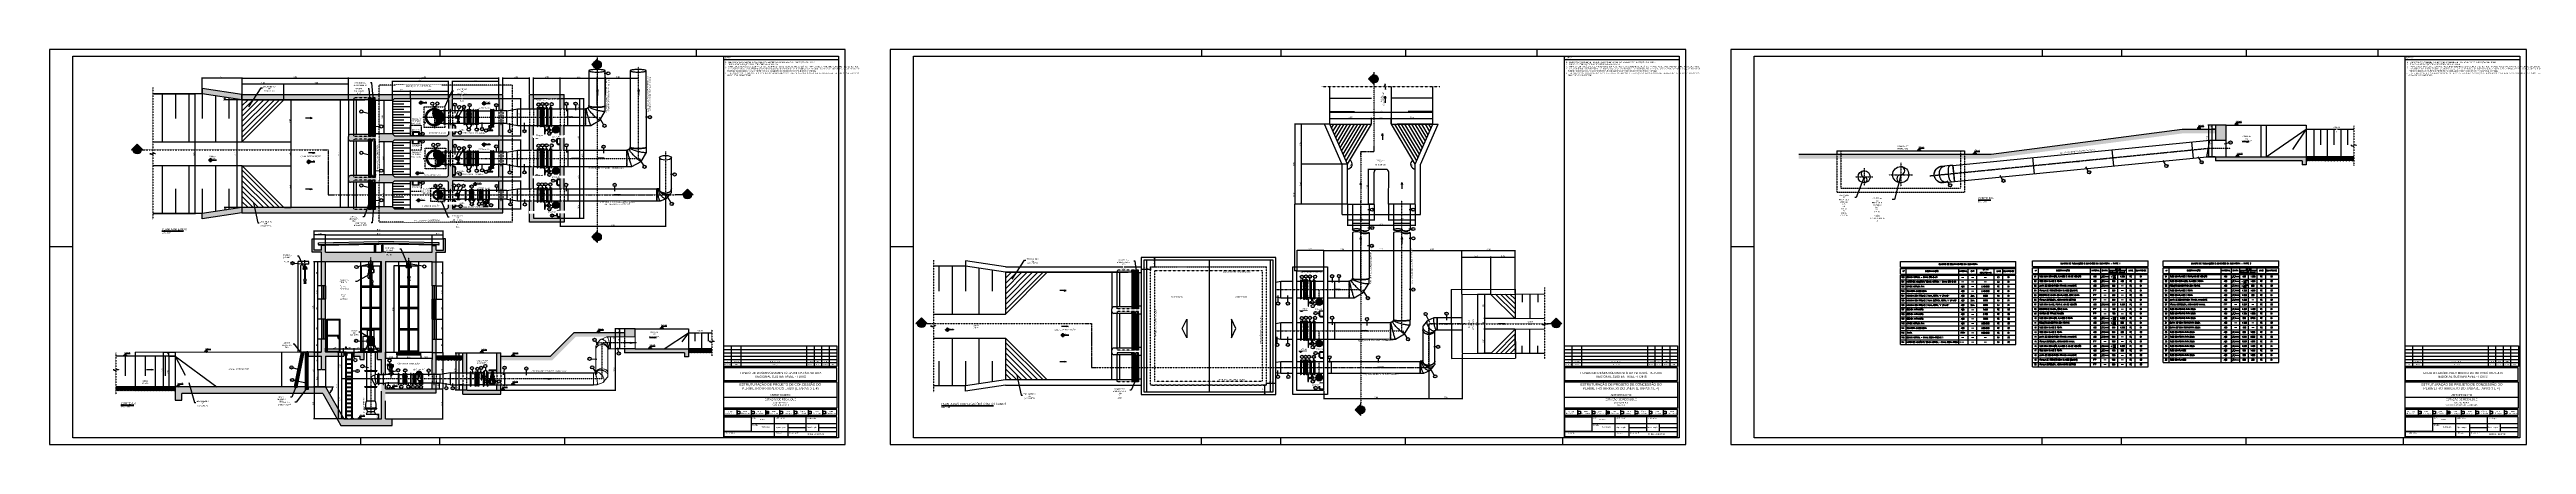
# Paper-space layout 'PLANTA E CORTE' of a CAD drawing. Header units: feet. Extents: x -874 to 2846, y -119 to 475.
# The model-space entities are those that its viewports show. They can reach past a viewport. Long polylines and large blocks are cut down to what shows.
import ezdxf
from ezdxf import colors
from ezdxf.entities.mleader import LeaderData, LeaderLine
from ezdxf.enums import TextEntityAlignment as Align
from ezdxf.math import Vec2, Vec3

# ---------------------------------------------------------------- set-up
doc = ezdxf.new("R2010")
doc.units = ezdxf.units.FT
doc.header["$MEASUREMENT"] = 0
for name, pattern in [('CENTER2', [1.125, 0.75, -0.125, 0.125, -0.125]), ('DASHDOT', [1, 0.5, -0.25, 0, -0.25]), ('HIDDEN', [0.375, 0.25, -0.125])]:
    doc.linetypes.add(name, pattern=pattern)
doc.layers.get('0').update_dxf_attribs({"linetype": 'CONTINUOUS'})
doc.layers.get('DEFPOINTS').update_dxf_attribs({"linetype": 'CONTINUOUS'})
for name, color, linetype in [('01', 1, 'CONTINUOUS'), ('01PROJ', 1, 'HIDDEN'), ('02', 7, 'CONTINUOUS'), ('03', 3, 'CONTINUOUS'), ('04', 4, 'CONTINUOUS'), ('06', 6, 'CONTINUOUS'), ('A-FORMATO', 7, 'CONTINUOUS'), ('A-NIVEIS', 1, 'CONTINUOUS'), ('A-TEXTO', 2, 'CONTINUOUS'), ('ARQ_SENTIDO', 1, 'CONTINUOUS'), ('det-tabl', 1, 'CONTINUOUS'), ('EIXO', 1, 'DASHDOT'), ('ESTRUTURA', 3, 'CONTINUOUS'), ('FLANGES', 7, 'CONTINUOUS'), ('H-SA-CONTORNO', 2, 'CONTINUOUS'), ('H-SA-DIM', 1, 'CONTINUOUS'), ('H-SA-EIXOS', 1, 'DASHDOT'), ('H-SA-ESTRUTURA (CORTE)', 5, 'CONTINUOUS'), ('H-SA-HTC CONCRETO', 253, 'CONTINUOUS'), ('H-SA-HTC ENCHIMENTO', 1, 'CONTINUOUS'), ('H-SA-SIMB', 1, 'CONTINUOUS'), ('H-SA-TEXTO', 2, 'CONTINUOUS'), ('H-SA-TUBOS', 3, 'CONTINUOUS'), ('INDIC', 2, 'CONTINUOUS'), ('Left View-EGC-Monovias', 1, 'CONTINUOUS'), ('Left View-H-SA-EQUIP', 1, 'CONTINUOUS'), ('R140', 5, 'CONTINUOUS'), ('TEXTO', 2, 'CONTINUOUS'), ('Top View-Ferro Fundido - JGS - K7(Esgoto)', 7, 'CONTINUOUS'), ('TUBULAÇÃO', 5, 'CONTINUOUS')]:
    doc.layers.add(name, color=color, linetype=linetype)
doc.layers.add('A-WINDOWS', color=255, linetype='CONTINUOUS', plot=False)
doc.layers.add('VIEWPORT', color=7, linetype='CONTINUOUS', plot=False)
doc.layers.add('P-PIPE', color=3, linetype='CONTINUOUS', lineweight=18)
doc.styles.add('ARIAL', font='arial.ttf')
doc.styles.add('EGC_Arial_2.0mm', font='arial.ttf', dxfattribs={"width": 0.8, "height": 2})
doc.styles.add('EGC_Arial_2.5mm', font='arial.ttf', dxfattribs={"width": 0.8, "height": 2.5})
doc.styles.add('EGC_Arial_3.0mm', font='arial.ttf', dxfattribs={"width": 0.8, "height": 3})
doc.styles.add('ROMANS', font='romans.shx')
doc.styles.get("Standard").update_dxf_attribs({"font": 'arial.ttf'})
doc.dimstyles.new('Copy of EGC_2.0mm', dxfattribs={"dimtxt": 0.1, "dimasz": 0.04, "dimexe": 0.04, "dimexo": 0.04, "dimgap": 0.04, "dimtad": 1, "dimzin": 1, "dimdsep": 46, "dimtxsty": 'Standard', "dimblk": 'ARCHTICK', "dimcen": 0, "dimclrd": 1, "dimclre": 1, "dimclrt": 2, "dimazin": 0, "dimtfac": 1, "dimtix": 1, "dimtmove": 1, "dimatfit": 3, "dimldrblk": 'NONE', "dimfxl": 0.002, "dimtolj": 1, "dimtzin": 0, "dimlwd": -1, "dimarcsym": 0})
picture_1 = doc.add_image_def('image1.png', size_in_pixel=(270, 147))

# ---------------------------------------------------------------- blocks, each defined once
blk = doc.blocks.new('_ArchTick')
at = {"color": 0, "linetype": 'ByBlock', "const_width": 0.15}
blk.add_lwpolyline([(-0.5, -0.5), (0.5, 0.5)], dxfattribs=at)
blk = doc.blocks.new('*D1186')
at = {"layer": 'DEFPOINTS', "color": 0, "transparency": 16777216}
for p in [(285098.2, 9111362.44), (285099.18, 9111362.44), (285098.39, 9111355.94)]:
    blk.add_point(p, dxfattribs=at)
at = {"layer": 'H-SA-DIM', "color": 1, "lineweight": -2, "transparency": 16777216}
for p, q in [((285099.14, 9111362.44), (285098.16, 9111362.44)), ((285098.35, 9111355.94), (285098.16, 9111355.94))]:
    blk.add_line(p, q, dxfattribs=at)
at = {"layer": 'H-SA-DIM', "color": 1, "transparency": 16777216}
blk.add_line((285098.2, 9111355.94), (285098.2, 9111362.44), dxfattribs=at)
at = {"layer": 'H-SA-DIM', "color": 1, "transparency": 16777216, "xscale": 0.04, "yscale": 0.04, "zscale": 0.04}
for p, rotation in [((285098.2, 9111362.44), 90), ((285098.2, 9111355.94), 270)]:
    blk.add_blockref('_ArchTick', p, dxfattribs=dict(at, rotation=rotation))
at = {"layer": 'H-SA-DIM', "color": 2, "transparency": 16777216, "insert": (285098.11, 9111359.19), "char_height": 0.1, "attachment_point": 5, "rotation": 90}
blk.add_mtext('\\A1;6.50', dxfattribs=at)
blk = doc.blocks.new('_None')
blk = doc.blocks.new('*D1187')
at = {"layer": 'DEFPOINTS', "color": 0, "transparency": 16777216}
for p in [(285095.94, 9111355.94), (285094.25, 9111353.94), (285096.44, 9111353.94)]:
    blk.add_point(p, dxfattribs=at)
at = {"layer": 'H-SA-DIM', "color": 1, "lineweight": -2, "transparency": 16777216}
for p, q in [((285095.9, 9111355.94), (285094.21, 9111355.94)), ((285096.4, 9111353.94), (285094.21, 9111353.94))]:
    blk.add_line(p, q, dxfattribs=at)
at = {"layer": 'H-SA-DIM', "color": 1, "transparency": 16777216}
blk.add_line((285094.25, 9111355.94), (285094.25, 9111353.94), dxfattribs=at)
at = {"layer": 'H-SA-DIM', "color": 1, "transparency": 16777216, "xscale": 0.04, "yscale": 0.04, "zscale": 0.04}
for p, rotation in [((285094.25, 9111355.94), 90), ((285094.25, 9111353.94), 270)]:
    blk.add_blockref('_ArchTick', p, dxfattribs=dict(at, rotation=rotation))
at = {"layer": 'H-SA-DIM', "color": 2, "transparency": 16777216, "insert": (285094.16, 9111354.94), "char_height": 0.1, "attachment_point": 5, "rotation": 90}
blk.add_mtext('\\A1;2.00', dxfattribs=at)
blk = doc.blocks.new('*D1188')
at = {"layer": 'DEFPOINTS', "color": 0, "transparency": 16777216}
for p in [(285096.44, 9111353.94), (285094.25, 9111350.94), (285094.4, 9111350.94)]:
    blk.add_point(p, dxfattribs=at)
at = {"layer": 'H-SA-DIM', "color": 1, "lineweight": -2, "transparency": 16777216}
for p, q in [((285096.4, 9111353.94), (285094.21, 9111353.94)), ((285094.36, 9111350.94), (285094.21, 9111350.94))]:
    blk.add_line(p, q, dxfattribs=at)
at = {"layer": 'H-SA-DIM', "color": 1, "transparency": 16777216}
blk.add_line((285094.25, 9111353.94), (285094.25, 9111350.94), dxfattribs=at)
at = {"layer": 'H-SA-DIM', "color": 1, "transparency": 16777216, "xscale": 0.04, "yscale": 0.04, "zscale": 0.04}
for p, rotation in [((285094.25, 9111353.94), 90), ((285094.25, 9111350.94), 270)]:
    blk.add_blockref('_ArchTick', p, dxfattribs=dict(at, rotation=rotation))
at = {"layer": 'H-SA-DIM', "color": 2, "transparency": 16777216, "insert": (285094.16, 9111352.44), "char_height": 0.1, "attachment_point": 5, "rotation": 90}
blk.add_mtext('\\A1;3.00', dxfattribs=at)
blk = doc.blocks.new('*D1189')
at = {"layer": 'DEFPOINTS', "color": 0, "transparency": 16777216}
for p in [(285093.04, 9111363.46), (285101.04, 9111364.77), (285101.04, 9111363.46)]:
    blk.add_point(p, dxfattribs=at)
at = {"layer": 'H-SA-DIM', "color": 1, "lineweight": -2, "transparency": 16777216}
for p, q in [((285093.04, 9111363.5), (285093.04, 9111364.81)), ((285101.04, 9111363.5), (285101.04, 9111364.81))]:
    blk.add_line(p, q, dxfattribs=at)
at = {"layer": 'H-SA-DIM', "color": 1, "transparency": 16777216}
blk.add_line((285093.04, 9111364.77), (285101.04, 9111364.77), dxfattribs=at)
at = {"layer": 'H-SA-DIM', "color": 1, "transparency": 16777216, "xscale": 0.04, "yscale": 0.04, "zscale": 0.04, "rotation": 180}
blk.add_blockref('_ArchTick', (285093.04, 9111364.77), dxfattribs=at)
at = {"layer": 'H-SA-DIM', "color": 1, "transparency": 16777216, "xscale": 0.04, "yscale": 0.04, "zscale": 0.04}
blk.add_blockref('_ArchTick', (285101.04, 9111364.77), dxfattribs=at)
at = {"layer": 'H-SA-DIM', "color": 2, "transparency": 16777216, "insert": (285097.04, 9111364.86), "char_height": 0.1, "attachment_point": 5}
blk.add_mtext('\\A1;8.00', dxfattribs=at)
blk = doc.blocks.new('*D1190')
at = {"layer": 'DEFPOINTS', "color": 0, "transparency": 16777216}
for p in [(285101.89, 9111365.07), (285092.19, 9111364.49), (285101.89, 9111364.49)]:
    blk.add_point(p, dxfattribs=at)
at = {"layer": 'H-SA-DIM', "color": 1, "lineweight": -2, "transparency": 16777216}
for p, q in [((285092.19, 9111364.53), (285092.19, 9111365.11)), ((285101.89, 9111364.53), (285101.89, 9111365.11))]:
    blk.add_line(p, q, dxfattribs=at)
at = {"layer": 'H-SA-DIM', "color": 1, "transparency": 16777216}
blk.add_line((285092.19, 9111365.07), (285101.89, 9111365.07), dxfattribs=at)
at = {"layer": 'H-SA-DIM', "color": 1, "transparency": 16777216, "xscale": 0.04, "yscale": 0.04, "zscale": 0.04, "rotation": 180}
blk.add_blockref('_ArchTick', (285092.19, 9111365.07), dxfattribs=at)
at = {"layer": 'H-SA-DIM', "color": 1, "transparency": 16777216, "xscale": 0.04, "yscale": 0.04, "zscale": 0.04}
blk.add_blockref('_ArchTick', (285101.89, 9111365.07), dxfattribs=at)
at = {"layer": 'H-SA-DIM', "color": 2, "transparency": 16777216, "insert": (285097.04, 9111365.16), "char_height": 0.1, "attachment_point": 5}
blk.add_mtext('\\A1;9.70', dxfattribs=at)
blk = doc.blocks.new('*D1184')
at = {"layer": 'DEFPOINTS', "color": 0, "transparency": 16777216}
for p in [(285097.42, 9111374.88), (285097.42, 9111372.38), (285097.42, 9111372.38)]:
    blk.add_point(p, dxfattribs=at)
at = {"layer": 'H-SA-DIM', "color": 1, "lineweight": -2, "transparency": 16777216}
for p, q in [((285097.38, 9111374.88), (285097.38, 9111374.88)), ((285097.38, 9111372.38), (285097.38, 9111372.38))]:
    blk.add_line(p, q, dxfattribs=at)
at = {"layer": 'H-SA-DIM', "color": 1, "transparency": 16777216}
blk.add_line((285097.42, 9111374.88), (285097.42, 9111372.38), dxfattribs=at)
at = {"layer": 'H-SA-DIM', "color": 1, "transparency": 16777216, "xscale": 0.04, "yscale": 0.04, "zscale": 0.04}
for p, rotation in [((285097.42, 9111374.88), 90), ((285097.42, 9111372.38), 270)]:
    blk.add_blockref('_ArchTick', p, dxfattribs=dict(at, rotation=rotation))
at = {"layer": 'H-SA-DIM', "color": 2, "transparency": 16777216, "insert": (285097.32, 9111373.63), "char_height": 0.1, "attachment_point": 5, "rotation": 90}
blk.add_mtext('\\A1;2.50', dxfattribs=at)
blk = doc.blocks.new('*D1185')
at = {"layer": 'DEFPOINTS', "color": 0, "transparency": 16777216}
for p in [(285097.42, 9111371.78), (285097.42, 9111369.28), (285097.42, 9111369.28)]:
    blk.add_point(p, dxfattribs=at)
at = {"layer": 'H-SA-DIM', "color": 1, "transparency": 16777216}
blk.add_line((285097.42, 9111371.78), (285097.42, 9111369.28), dxfattribs=at)
at = {"layer": 'H-SA-DIM', "color": 1, "transparency": 16777216, "xscale": 0.04, "yscale": 0.04, "zscale": 0.04}
for p, rotation in [((285097.42, 9111371.78), 90), ((285097.42, 9111369.28), 270)]:
    blk.add_blockref('_ArchTick', p, dxfattribs=dict(at, rotation=rotation))
at = {"layer": 'H-SA-DIM', "color": 2, "transparency": 16777216, "insert": (285097.33, 9111370.53), "char_height": 0.1, "attachment_point": 5, "rotation": 90}
blk.add_mtext('\\A1;2.50', dxfattribs=at)
blk = doc.blocks.new('*D1178')
at = {"layer": 'DEFPOINTS', "color": 0, "transparency": 16777216}
for p in [(285094.77, 9111376.56), (285086.77, 9111375.33), (285094.77, 9111374.93)]:
    blk.add_point(p, dxfattribs=at)
at = {"layer": 'H-SA-DIM', "color": 1, "lineweight": -2, "transparency": 16777216}
for p, q in [((285086.77, 9111375.37), (285086.77, 9111376.6)), ((285094.77, 9111374.97), (285094.77, 9111376.6))]:
    blk.add_line(p, q, dxfattribs=at)
at = {"layer": 'H-SA-DIM', "color": 1, "transparency": 16777216}
blk.add_line((285086.77, 9111376.56), (285094.77, 9111376.56), dxfattribs=at)
at = {"layer": 'H-SA-DIM', "color": 1, "transparency": 16777216, "xscale": 0.04, "yscale": 0.04, "zscale": 0.04, "rotation": 180}
blk.add_blockref('_ArchTick', (285086.77, 9111376.56), dxfattribs=at)
at = {"layer": 'H-SA-DIM', "color": 1, "transparency": 16777216, "xscale": 0.04, "yscale": 0.04, "zscale": 0.04}
blk.add_blockref('_ArchTick', (285094.77, 9111376.56), dxfattribs=at)
at = {"layer": 'H-SA-DIM', "color": 2, "transparency": 16777216, "insert": (285090.77, 9111376.65), "char_height": 0.1, "attachment_point": 5}
blk.add_mtext('\\A1;8.00', dxfattribs=at)
blk = doc.blocks.new('*D1179')
at = {"layer": 'DEFPOINTS', "color": 0, "transparency": 16777216}
for p in [(285106.07, 9111376.56), (285094.77, 9111374.88), (285106.07, 9111375.03)]:
    blk.add_point(p, dxfattribs=at)
at = {"layer": 'H-SA-DIM', "color": 1, "lineweight": -2, "transparency": 16777216}
for p, q in [((285094.77, 9111374.92), (285094.77, 9111376.6)), ((285106.07, 9111375.07), (285106.07, 9111376.6))]:
    blk.add_line(p, q, dxfattribs=at)
at = {"layer": 'H-SA-DIM', "color": 1, "transparency": 16777216}
blk.add_line((285094.77, 9111376.56), (285106.07, 9111376.56), dxfattribs=at)
at = {"layer": 'H-SA-DIM', "color": 1, "transparency": 16777216, "xscale": 0.04, "yscale": 0.04, "zscale": 0.04, "rotation": 180}
blk.add_blockref('_ArchTick', (285094.77, 9111376.56), dxfattribs=at)
at = {"layer": 'H-SA-DIM', "color": 1, "transparency": 16777216, "xscale": 0.04, "yscale": 0.04, "zscale": 0.04}
blk.add_blockref('_ArchTick', (285106.07, 9111376.56), dxfattribs=at)
at = {"layer": 'H-SA-DIM', "color": 2, "transparency": 16777216, "insert": (285100.42, 9111376.65), "char_height": 0.1, "attachment_point": 5}
blk.add_mtext('\\A1;11.30', dxfattribs=at)
blk = doc.blocks.new('*D1180')
at = {"layer": 'DEFPOINTS', "color": 0, "transparency": 16777216}
for p in [(285108.37, 9111376.56), (285106.37, 9111375.33), (285108.37, 9111375.33)]:
    blk.add_point(p, dxfattribs=at)
at = {"layer": 'H-SA-DIM', "color": 1, "lineweight": -2, "transparency": 16777216}
for p, q in [((285106.37, 9111375.37), (285106.37, 9111376.6)), ((285108.37, 9111375.37), (285108.37, 9111376.6))]:
    blk.add_line(p, q, dxfattribs=at)
at = {"layer": 'H-SA-DIM', "color": 1, "transparency": 16777216}
blk.add_line((285106.37, 9111376.56), (285108.37, 9111376.56), dxfattribs=at)
at = {"layer": 'H-SA-DIM', "color": 1, "transparency": 16777216, "xscale": 0.04, "yscale": 0.04, "zscale": 0.04, "rotation": 180}
blk.add_blockref('_ArchTick', (285106.37, 9111376.56), dxfattribs=at)
at = {"layer": 'H-SA-DIM', "color": 1, "transparency": 16777216, "xscale": 0.04, "yscale": 0.04, "zscale": 0.04}
blk.add_blockref('_ArchTick', (285108.37, 9111376.56), dxfattribs=at)
at = {"layer": 'H-SA-DIM', "color": 2, "transparency": 16777216, "insert": (285107.37, 9111376.65), "char_height": 0.1, "attachment_point": 5}
blk.add_mtext('\\A1;2.00', dxfattribs=at)
blk = doc.blocks.new('*D1181')
at = {"layer": 'DEFPOINTS', "color": 0, "transparency": 16777216}
for p in [(285110.67, 9111376.56), (285108.67, 9111375.03), (285110.67, 9111375.03)]:
    blk.add_point(p, dxfattribs=at)
at = {"layer": 'H-SA-DIM', "color": 1, "lineweight": -2, "transparency": 16777216}
for p, q in [((285108.67, 9111375.07), (285108.67, 9111376.6)), ((285110.67, 9111375.07), (285110.67, 9111376.6))]:
    blk.add_line(p, q, dxfattribs=at)
at = {"layer": 'H-SA-DIM', "color": 1, "transparency": 16777216}
blk.add_line((285108.67, 9111376.56), (285110.67, 9111376.56), dxfattribs=at)
at = {"layer": 'H-SA-DIM', "color": 1, "transparency": 16777216, "xscale": 0.04, "yscale": 0.04, "zscale": 0.04, "rotation": 180}
blk.add_blockref('_ArchTick', (285108.67, 9111376.56), dxfattribs=at)
at = {"layer": 'H-SA-DIM', "color": 1, "transparency": 16777216, "xscale": 0.04, "yscale": 0.04, "zscale": 0.04}
blk.add_blockref('_ArchTick', (285110.67, 9111376.56), dxfattribs=at)
at = {"layer": 'H-SA-DIM', "color": 2, "transparency": 16777216, "insert": (285109.67, 9111376.65), "char_height": 0.1, "attachment_point": 5}
blk.add_mtext('\\A1;2.00', dxfattribs=at)
blk = doc.blocks.new('*D1182')
at = {"layer": 'DEFPOINTS', "color": 0, "transparency": 16777216}
for p in [(285110.67, 9111375.03), (285111.48, 9111373.63), (285112.12, 9111373.63)]:
    blk.add_point(p, dxfattribs=at)
at = {"layer": 'H-SA-DIM', "color": 1, "lineweight": -2, "transparency": 16777216}
for p, q in [((285110.71, 9111375.03), (285112.16, 9111375.03)), ((285111.52, 9111373.63), (285112.16, 9111373.63))]:
    blk.add_line(p, q, dxfattribs=at)
at = {"layer": 'H-SA-DIM', "color": 1, "transparency": 16777216}
blk.add_line((285112.12, 9111375.03), (285112.12, 9111373.63), dxfattribs=at)
at = {"layer": 'H-SA-DIM', "color": 1, "transparency": 16777216, "xscale": 0.04, "yscale": 0.04, "zscale": 0.04}
for p, rotation in [((285112.12, 9111375.03), 90), ((285112.12, 9111373.63), 270)]:
    blk.add_blockref('_ArchTick', p, dxfattribs=dict(at, rotation=rotation))
at = {"layer": 'H-SA-DIM', "color": 2, "transparency": 16777216, "insert": (285112.02, 9111374.45), "char_height": 0.1, "attachment_point": 5, "rotation": 90}
blk.add_mtext('\\A1;1.40', dxfattribs=at)
blk = doc.blocks.new('*D1183')
at = {"layer": 'DEFPOINTS', "color": 0, "transparency": 16777216}
for p in [(285111.48, 9111373.63), (285111.48, 9111370.53), (285112.12, 9111370.53)]:
    blk.add_point(p, dxfattribs=at)
at = {"layer": 'H-SA-DIM', "color": 1, "lineweight": -2, "transparency": 16777216}
for p, q in [((285111.52, 9111373.63), (285112.16, 9111373.63)), ((285111.52, 9111370.53), (285112.16, 9111370.53))]:
    blk.add_line(p, q, dxfattribs=at)
at = {"layer": 'H-SA-DIM', "color": 1, "transparency": 16777216}
blk.add_line((285112.12, 9111373.63), (285112.12, 9111370.53), dxfattribs=at)
at = {"layer": 'H-SA-DIM', "color": 1, "transparency": 16777216, "xscale": 0.04, "yscale": 0.04, "zscale": 0.04}
for p, rotation in [((285112.12, 9111373.63), 90), ((285112.12, 9111370.53), 270)]:
    blk.add_blockref('_ArchTick', p, dxfattribs=dict(at, rotation=rotation))
at = {"layer": 'H-SA-DIM', "color": 2, "transparency": 16777216, "insert": (285112.02, 9111372.08), "char_height": 0.1, "attachment_point": 5, "rotation": 90}
blk.add_mtext('\\A1;3.10', dxfattribs=at)
blk = doc.blocks.new('*D1201')
at = {"layer": 'DEFPOINTS', "color": 0, "transparency": 16777216}
for p in [(285097.42, 9111368.68), (285097.42, 9111366.88), (285097.42, 9111366.88)]:
    blk.add_point(p, dxfattribs=at)
at = {"layer": 'H-SA-DIM', "color": 1, "transparency": 16777216}
blk.add_line((285097.42, 9111368.68), (285097.42, 9111366.88), dxfattribs=at)
at = {"layer": 'H-SA-DIM', "color": 1, "transparency": 16777216, "xscale": 0.04, "yscale": 0.04, "zscale": 0.04}
for p, rotation in [((285097.42, 9111368.68), 90), ((285097.42, 9111366.88), 270)]:
    blk.add_blockref('_ArchTick', p, dxfattribs=dict(at, rotation=rotation))
at = {"layer": 'H-SA-DIM', "color": 2, "transparency": 16777216, "insert": (285097.33, 9111367.78), "char_height": 0.1, "attachment_point": 5, "rotation": 90}
blk.add_mtext('\\A1;1.80', dxfattribs=at)
blk = doc.blocks.new('*D1202')
at = {"layer": 'DEFPOINTS', "color": 0, "transparency": 16777216}
for p in [(285111.48, 9111370.53), (285111.48, 9111367.78), (285112.12, 9111367.78)]:
    blk.add_point(p, dxfattribs=at)
at = {"layer": 'H-SA-DIM', "color": 1, "lineweight": -2, "transparency": 16777216}
for p, q in [((285111.52, 9111370.53), (285112.16, 9111370.53)), ((285111.52, 9111367.78), (285112.16, 9111367.78))]:
    blk.add_line(p, q, dxfattribs=at)
at = {"layer": 'H-SA-DIM', "color": 1, "transparency": 16777216}
blk.add_line((285112.12, 9111370.53), (285112.12, 9111367.78), dxfattribs=at)
at = {"layer": 'H-SA-DIM', "color": 1, "transparency": 16777216, "xscale": 0.04, "yscale": 0.04, "zscale": 0.04}
for p, rotation in [((285112.12, 9111370.53), 90), ((285112.12, 9111367.78), 270)]:
    blk.add_blockref('_ArchTick', p, dxfattribs=dict(at, rotation=rotation))
at = {"layer": 'H-SA-DIM', "color": 2, "transparency": 16777216, "insert": (285112.02, 9111369.15), "char_height": 0.1, "attachment_point": 5, "rotation": 90}
blk.add_mtext('\\A1;2.75', dxfattribs=at)
blk = doc.blocks.new('*D1203')
at = {"layer": 'DEFPOINTS', "color": 0, "transparency": 16777216}
for p in [(285110.67, 9111367.78), (285110.67, 9111366.03), (285112.12, 9111366.03)]:
    blk.add_point(p, dxfattribs=at)
at = {"layer": 'H-SA-DIM', "color": 1, "lineweight": -2, "transparency": 16777216}
for p, q in [((285110.71, 9111367.78), (285112.16, 9111367.78)), ((285110.71, 9111366.03), (285112.16, 9111366.03))]:
    blk.add_line(p, q, dxfattribs=at)
at = {"layer": 'H-SA-DIM', "color": 1, "transparency": 16777216}
blk.add_line((285112.12, 9111367.78), (285112.12, 9111366.03), dxfattribs=at)
at = {"layer": 'H-SA-DIM', "color": 1, "transparency": 16777216, "xscale": 0.04, "yscale": 0.04, "zscale": 0.04}
for p, rotation in [((285112.12, 9111367.78), 90), ((285112.12, 9111366.03), 270)]:
    blk.add_blockref('_ArchTick', p, dxfattribs=dict(at, rotation=rotation))
at = {"layer": 'H-SA-DIM', "color": 2, "transparency": 16777216, "insert": (285112.02, 9111366.9), "char_height": 0.1, "attachment_point": 5, "rotation": 90}
blk.add_mtext('\\A1;1.75', dxfattribs=at)
blk = doc.blocks.new('*D1204')
at = {"layer": 'DEFPOINTS', "color": 0, "transparency": 16777216}
for p in [(285110.67, 9111375.03), (285110.67, 9111366.03), (285112.42, 9111366.03)]:
    blk.add_point(p, dxfattribs=at)
at = {"layer": 'H-SA-DIM', "color": 1, "lineweight": -2, "transparency": 16777216}
for p, q in [((285110.71, 9111375.03), (285112.46, 9111375.03)), ((285110.71, 9111366.03), (285112.46, 9111366.03))]:
    blk.add_line(p, q, dxfattribs=at)
at = {"layer": 'H-SA-DIM', "color": 1, "transparency": 16777216}
blk.add_line((285112.42, 9111375.03), (285112.42, 9111366.03), dxfattribs=at)
at = {"layer": 'H-SA-DIM', "color": 1, "transparency": 16777216, "xscale": 0.04, "yscale": 0.04, "zscale": 0.04}
for p, rotation in [((285112.42, 9111375.03), 90), ((285112.42, 9111366.03), 270)]:
    blk.add_blockref('_ArchTick', p, dxfattribs=dict(at, rotation=rotation))
at = {"layer": 'H-SA-DIM', "color": 2, "transparency": 16777216, "insert": (285112.33, 9111370.76), "char_height": 0.1, "attachment_point": 5, "rotation": 90}
blk.add_mtext('\\A1;9.00', dxfattribs=at)
blk = doc.blocks.new('*D1205')
at = {"layer": 'DEFPOINTS', "color": 0, "transparency": 16777216}
for p in [(285096.7, 9111357.62), (285096.2, 9111357.03), (285096.7, 9111357.03)]:
    blk.add_point(p, dxfattribs=at)
at = {"layer": 'H-SA-DIM', "color": 1, "lineweight": -2, "transparency": 16777216}
for p, q in [((285096.2, 9111357.07), (285096.2, 9111357.66)), ((285096.7, 9111357.07), (285096.7, 9111357.66))]:
    blk.add_line(p, q, dxfattribs=at)
at = {"layer": 'H-SA-DIM', "color": 1, "transparency": 16777216}
blk.add_line((285096.2, 9111357.62), (285096.7, 9111357.62), dxfattribs=at)
at = {"layer": 'H-SA-DIM', "color": 1, "transparency": 16777216, "xscale": 0.04, "yscale": 0.04, "zscale": 0.04, "rotation": 180}
blk.add_blockref('_ArchTick', (285096.2, 9111357.62), dxfattribs=at)
at = {"layer": 'H-SA-DIM', "color": 1, "transparency": 16777216, "xscale": 0.04, "yscale": 0.04, "zscale": 0.04}
blk.add_blockref('_ArchTick', (285096.7, 9111357.62), dxfattribs=at)
at = {"layer": 'H-SA-DIM', "color": 2, "transparency": 16777216, "insert": (285096.45, 9111357.71), "char_height": 0.1, "attachment_point": 5}
blk.add_mtext('\\A1;0.50', dxfattribs=at)
blk = doc.blocks.new('*D1191')
at = {"layer": 'DEFPOINTS', "color": 0, "transparency": 16777216}
for p in [(285080.07, 9111375.38), (285080.07, 9111366.38), (285083.23, 9111366.38)]:
    blk.add_point(p, dxfattribs=at)
at = {"layer": 'H-SA-DIM', "color": 1, "lineweight": -2, "transparency": 16777216}
for p, q in [((285080.11, 9111375.38), (285083.27, 9111375.38)), ((285080.11, 9111366.38), (285083.27, 9111366.38))]:
    blk.add_line(p, q, dxfattribs=at)
at = {"layer": 'H-SA-DIM', "color": 1, "transparency": 16777216}
blk.add_line((285083.23, 9111375.38), (285083.23, 9111366.38), dxfattribs=at)
at = {"layer": 'H-SA-DIM', "color": 1, "transparency": 16777216, "xscale": 0.04, "yscale": 0.04, "zscale": 0.04}
for p, rotation in [((285083.23, 9111375.38), 90), ((285083.23, 9111366.38), 270)]:
    blk.add_blockref('_ArchTick', p, dxfattribs=dict(at, rotation=rotation))
at = {"layer": 'H-SA-DIM', "color": 2, "transparency": 16777216, "insert": (285083.14, 9111370.88), "char_height": 0.1, "attachment_point": 5, "rotation": 90}
blk.add_mtext('\\A1;9.00', dxfattribs=at)
blk = doc.blocks.new('*D1192')
at = {"layer": 'DEFPOINTS', "color": 0, "transparency": 16777216}
for p in [(285083.77, 9111376.56), (285083.77, 9111375.38), (285086.77, 9111374.93)]:
    blk.add_point(p, dxfattribs=at)
at = {"layer": 'H-SA-DIM', "color": 1, "lineweight": -2, "transparency": 16777216}
for p, q in [((285083.77, 9111375.42), (285083.77, 9111376.6)), ((285086.77, 9111374.97), (285086.77, 9111376.6))]:
    blk.add_line(p, q, dxfattribs=at)
at = {"layer": 'H-SA-DIM', "color": 1, "transparency": 16777216}
blk.add_line((285086.77, 9111376.56), (285083.77, 9111376.56), dxfattribs=at)
at = {"layer": 'H-SA-DIM', "color": 1, "transparency": 16777216, "xscale": 0.04, "yscale": 0.04, "zscale": 0.04, "rotation": 180}
blk.add_blockref('_ArchTick', (285083.77, 9111376.56), dxfattribs=at)
at = {"layer": 'H-SA-DIM', "color": 1, "transparency": 16777216, "xscale": 0.04, "yscale": 0.04, "zscale": 0.04}
blk.add_blockref('_ArchTick', (285086.77, 9111376.56), dxfattribs=at)
at = {"layer": 'H-SA-DIM', "color": 2, "transparency": 16777216, "insert": (285085.27, 9111376.65), "char_height": 0.1, "attachment_point": 5}
blk.add_mtext('\\A1;3.00', dxfattribs=at)
blk = doc.blocks.new('*D1193')
at = {"layer": 'DEFPOINTS', "color": 0, "transparency": 16777216}
for p in [(285094.43, 9111374.93), (285094.13, 9111366.83), (285094.45, 9111366.83)]:
    blk.add_point(p, dxfattribs=at)
at = {"layer": 'H-SA-DIM', "color": 1, "lineweight": -2, "transparency": 16777216}
for p, q in [((285094.39, 9111374.93), (285094.09, 9111374.93)), ((285094.41, 9111366.83), (285094.09, 9111366.83))]:
    blk.add_line(p, q, dxfattribs=at)
at = {"layer": 'H-SA-DIM', "color": 1, "transparency": 16777216}
blk.add_line((285094.13, 9111374.93), (285094.13, 9111366.83), dxfattribs=at)
at = {"layer": 'H-SA-DIM', "color": 1, "transparency": 16777216, "xscale": 0.04, "yscale": 0.04, "zscale": 0.04}
for p, rotation in [((285094.13, 9111374.93), 90), ((285094.13, 9111366.83), 270)]:
    blk.add_blockref('_ArchTick', p, dxfattribs=dict(at, rotation=rotation))
at = {"layer": 'H-SA-DIM', "color": 2, "transparency": 16777216, "insert": (285094.04, 9111370.88), "char_height": 0.1, "attachment_point": 5, "rotation": 90}
blk.add_mtext('\\A1;8.10', dxfattribs=at)
blk = doc.blocks.new('*D1194')
at = {"layer": 'DEFPOINTS', "color": 0, "transparency": 16777216}
for p in [(285102.57, 9111376.31), (285102.57, 9111375.03), (285106.07, 9111375.03)]:
    blk.add_point(p, dxfattribs=at)
at = {"layer": 'H-SA-DIM', "color": 1, "lineweight": -2, "transparency": 16777216}
for p, q in [((285102.57, 9111375.07), (285102.57, 9111376.35)), ((285106.07, 9111375.07), (285106.07, 9111376.35))]:
    blk.add_line(p, q, dxfattribs=at)
at = {"layer": 'H-SA-DIM', "color": 1, "transparency": 16777216}
blk.add_line((285106.07, 9111376.31), (285102.57, 9111376.31), dxfattribs=at)
at = {"layer": 'H-SA-DIM', "color": 1, "transparency": 16777216, "xscale": 0.04, "yscale": 0.04, "zscale": 0.04, "rotation": 180}
blk.add_blockref('_ArchTick', (285102.57, 9111376.31), dxfattribs=at)
at = {"layer": 'H-SA-DIM', "color": 1, "transparency": 16777216, "xscale": 0.04, "yscale": 0.04, "zscale": 0.04}
blk.add_blockref('_ArchTick', (285106.07, 9111376.31), dxfattribs=at)
at = {"layer": 'H-SA-DIM', "color": 2, "transparency": 16777216, "insert": (285104.32, 9111376.4), "char_height": 0.1, "attachment_point": 5}
blk.add_mtext('\\A1;3.50', dxfattribs=at)
blk = doc.blocks.new('*D1195')
at = {"layer": 'DEFPOINTS', "color": 0, "transparency": 16777216}
for p in [(285098.07, 9111376.31), (285098.07, 9111374.88), (285102.27, 9111374.93)]:
    blk.add_point(p, dxfattribs=at)
at = {"layer": 'H-SA-DIM', "color": 1, "lineweight": -2, "transparency": 16777216}
for p, q in [((285098.07, 9111374.92), (285098.07, 9111376.35)), ((285102.27, 9111374.97), (285102.27, 9111376.35))]:
    blk.add_line(p, q, dxfattribs=at)
at = {"layer": 'H-SA-DIM', "color": 1, "transparency": 16777216}
blk.add_line((285102.27, 9111376.31), (285098.07, 9111376.31), dxfattribs=at)
at = {"layer": 'H-SA-DIM', "color": 1, "transparency": 16777216, "xscale": 0.04, "yscale": 0.04, "zscale": 0.04, "rotation": 180}
blk.add_blockref('_ArchTick', (285098.07, 9111376.31), dxfattribs=at)
at = {"layer": 'H-SA-DIM', "color": 1, "transparency": 16777216, "xscale": 0.04, "yscale": 0.04, "zscale": 0.04}
blk.add_blockref('_ArchTick', (285102.27, 9111376.31), dxfattribs=at)
at = {"layer": 'H-SA-DIM', "color": 2, "transparency": 16777216, "insert": (285100.17, 9111376.4), "char_height": 0.1, "attachment_point": 5}
blk.add_mtext('\\A1;4.20', dxfattribs=at)
blk = doc.blocks.new('*D1196')
at = {"layer": 'DEFPOINTS', "color": 0, "transparency": 16777216}
for p in [(285106.07, 9111375.03), (285106.07, 9111372.23), (285107.69, 9111372.23)]:
    blk.add_point(p, dxfattribs=at)
at = {"layer": 'H-SA-DIM', "color": 1, "lineweight": -2, "transparency": 16777216}
for p, q in [((285106.11, 9111375.03), (285107.73, 9111375.03)), ((285106.11, 9111372.23), (285107.73, 9111372.23))]:
    blk.add_line(p, q, dxfattribs=at)
at = {"layer": 'H-SA-DIM', "color": 1, "transparency": 16777216}
blk.add_line((285107.69, 9111375.03), (285107.69, 9111372.23), dxfattribs=at)
at = {"layer": 'H-SA-DIM', "color": 1, "transparency": 16777216, "xscale": 0.04, "yscale": 0.04, "zscale": 0.04}
for p, rotation in [((285107.69, 9111375.03), 90), ((285107.69, 9111372.23), 270)]:
    blk.add_blockref('_ArchTick', p, dxfattribs=dict(at, rotation=rotation))
at = {"layer": 'H-SA-DIM', "color": 2, "transparency": 16777216, "insert": (285107.6, 9111373.79), "char_height": 0.1, "attachment_point": 5, "rotation": 90}
blk.add_mtext('\\A1;2.80', dxfattribs=at)
blk = doc.blocks.new('*D1197')
at = {"layer": 'DEFPOINTS', "color": 0, "transparency": 16777216}
for p in [(285106.07, 9111371.93), (285106.07, 9111369.13), (285107.69, 9111369.13)]:
    blk.add_point(p, dxfattribs=at)
at = {"layer": 'H-SA-DIM', "color": 1, "lineweight": -2, "transparency": 16777216}
for p, q in [((285106.11, 9111371.93), (285107.73, 9111371.93)), ((285106.11, 9111369.13), (285107.73, 9111369.13))]:
    blk.add_line(p, q, dxfattribs=at)
at = {"layer": 'H-SA-DIM', "color": 1, "transparency": 16777216}
blk.add_line((285107.69, 9111371.93), (285107.69, 9111369.13), dxfattribs=at)
at = {"layer": 'H-SA-DIM', "color": 1, "transparency": 16777216, "xscale": 0.04, "yscale": 0.04, "zscale": 0.04}
for p, rotation in [((285107.69, 9111371.93), 90), ((285107.69, 9111369.13), 270)]:
    blk.add_blockref('_ArchTick', p, dxfattribs=dict(at, rotation=rotation))
at = {"layer": 'H-SA-DIM', "color": 2, "transparency": 16777216, "insert": (285107.6, 9111370.71), "char_height": 0.1, "attachment_point": 5, "rotation": 90}
blk.add_mtext('\\A1;2.80', dxfattribs=at)
blk = doc.blocks.new('*D1198')
at = {"layer": 'DEFPOINTS', "color": 0, "transparency": 16777216}
for p in [(285106.07, 9111368.83), (285106.07, 9111366.73), (285107.69, 9111366.73)]:
    blk.add_point(p, dxfattribs=at)
at = {"layer": 'H-SA-DIM', "color": 1, "lineweight": -2, "transparency": 16777216}
for p, q in [((285106.11, 9111368.83), (285107.73, 9111368.83)), ((285106.11, 9111366.73), (285107.73, 9111366.73))]:
    blk.add_line(p, q, dxfattribs=at)
at = {"layer": 'H-SA-DIM', "color": 1, "transparency": 16777216}
blk.add_line((285107.69, 9111368.83), (285107.69, 9111366.73), dxfattribs=at)
at = {"layer": 'H-SA-DIM', "color": 1, "transparency": 16777216, "xscale": 0.04, "yscale": 0.04, "zscale": 0.04}
for p, rotation in [((285107.69, 9111368.83), 90), ((285107.69, 9111366.73), 270)]:
    blk.add_blockref('_ArchTick', p, dxfattribs=dict(at, rotation=rotation))
at = {"layer": 'H-SA-DIM', "color": 2, "transparency": 16777216, "insert": (285107.6, 9111367.93), "char_height": 0.1, "attachment_point": 5, "rotation": 90}
blk.add_mtext('\\A1;2.10', dxfattribs=at)
blk = doc.blocks.new('*D1199')
at = {"layer": 'DEFPOINTS', "color": 0, "transparency": 16777216}
for p in [(285081.28, 9111355.94), (285081.74, 9111355.94), (285081.74, 9111355.64)]:
    blk.add_point(p, dxfattribs=at)
at = {"layer": 'H-SA-DIM', "color": 1, "lineweight": -2, "transparency": 16777216}
for p, q in [((285081.7, 9111355.94), (285081.24, 9111355.94)), ((285081.7, 9111355.64), (285081.24, 9111355.64))]:
    blk.add_line(p, q, dxfattribs=at)
at = {"layer": 'H-SA-DIM', "color": 1, "transparency": 16777216}
for p, q in [((285081.28, 9111355.94), (285081.28, 9111355.98)), ((285081.28, 9111355.64), (285081.28, 9111355.94)), ((285081.28, 9111355.64), (285081.28, 9111355.6))]:
    blk.add_line(p, q, dxfattribs=at)
at = {"layer": 'H-SA-DIM', "color": 1, "transparency": 16777216, "xscale": 0.04, "yscale": 0.04, "zscale": 0.04}
for p, rotation in [((285081.28, 9111355.94), 270), ((285081.28, 9111355.64), 90)]:
    blk.add_blockref('_ArchTick', p, dxfattribs=dict(at, rotation=rotation))
at = {"layer": 'H-SA-DIM', "color": 2, "transparency": 16777216, "insert": (285081.19, 9111355.79), "char_height": 0.1, "attachment_point": 5, "rotation": 90}
blk.add_mtext('\\A1;0.30', dxfattribs=at)
blk = doc.blocks.new('*D1200')
at = {"layer": 'DEFPOINTS', "color": 0, "transparency": 16777216}
for p in [(285081.74, 9111355.64), (285081.28, 9111353.34), (285081.74, 9111353.34)]:
    blk.add_point(p, dxfattribs=at)
at = {"layer": 'H-SA-DIM', "color": 1, "lineweight": -2, "transparency": 16777216}
for p, q in [((285081.7, 9111355.64), (285081.24, 9111355.64)), ((285081.7, 9111353.34), (285081.24, 9111353.34))]:
    blk.add_line(p, q, dxfattribs=at)
at = {"layer": 'H-SA-DIM', "color": 1, "transparency": 16777216}
blk.add_line((285081.28, 9111355.64), (285081.28, 9111353.34), dxfattribs=at)
at = {"layer": 'H-SA-DIM', "color": 1, "transparency": 16777216, "xscale": 0.04, "yscale": 0.04, "zscale": 0.04}
for p, rotation in [((285081.28, 9111355.64), 90), ((285081.28, 9111353.34), 270)]:
    blk.add_blockref('_ArchTick', p, dxfattribs=dict(at, rotation=rotation))
at = {"layer": 'H-SA-DIM', "color": 2, "transparency": 16777216, "insert": (285081.19, 9111354.49), "char_height": 0.1, "attachment_point": 5, "rotation": 90}
blk.add_mtext('\\A1;2.30', dxfattribs=at)
blk = doc.blocks.new('EGC-SETA SENTIDO DA TUBULAÇÃO')
h = blk.add_hatch(color=256)
h.dxf.hatch_style = 1
h.paths.add_polyline_path([(-3, 0.8), (0, 0), (-3, -0.8)])
blk.add_line((0, 0), (-9.8, 0))
blk.add_lwpolyline([(-3, 0.8), (0, 0), (-3, -0.8), (-3, 0.8)])
blk = doc.blocks.new('*U1305')
at = {"true_color": 0xffffff}
h = blk.add_hatch(color=7, dxfattribs=at)
h.dxf.hatch_style = 1
edge = h.paths.add_edge_path()
edge.add_arc((0, 0), 2.07, 92.7623, 177.2377, ccw=False)
edge.add_line((-0.1, 2.1), (-0.1, 2.8))
edge.add_line((-0.1, 2.8), (0.1, 2.8))
edge.add_line((0.1, 2.8), (0.1, 2.1))
edge.add_arc((0, 0), 2.07, 2.7623, 87.2377, ccw=False)
edge.add_line((2.1, 0.1), (9.1, 0.1))
edge.add_line((9.1, 0.1), (9.1, -0.1))
edge.add_line((9.1, -0.1), (2.1, -0.1))
edge.add_arc((0, 0), 2.07, 272.7623, 357.2377, ccw=False)
edge.add_line((0.1, -2.1), (0.1, -2.8))
edge.add_line((0.1, -2.8), (-0.1, -2.8))
edge.add_line((-0.1, -2.8), (-0.1, -2.1))
edge.add_arc((0, 0), 2.07, 182.7623, 267.2377, ccw=False)
edge.add_line((-2.1, -0.1), (-2.8, -0.1))
edge.add_line((-2.8, -0.1), (-2.8, 0.1))
edge.add_line((-2.8, 0.1), (-2.1, 0.1))
for p, q in [((0, -2.8), (0, 2.8)), ((9.1, 0), (-2.8, 0))]:
    blk.add_line(p, q)
at = {"color": 7, "true_color": 0xffffff}
blk.add_lwpolyline([(-2.1, 0.1, -0.386246), (-0.1, 2.1), (-0.1, 2.8), (0.1, 2.8), (0.1, 2.1, -0.386246), (2.1, 0.1), (9.1, 0.1), (9.1, -0.1), (2.1, -0.1, -0.386246), (0.1, -2.1), (0.1, -2.8), (-0.1, -2.8), (-0.1, -2.1, -0.386246), (-2.1, -0.1), (-2.8, -0.1), (-2.8, 0.1)], format="xyb", close=True, dxfattribs=at)
blk.add_circle((0, 0), 1.87)
for points in [[(-1.8, -0.6), (0, 0), (-1.8, -0.5), (-1.9, 0)], [(-1.5, -1.1), (-1.6, 0), (-1.8, -0.6), (0, 0)], [(-1.1, -1.5), (-1.1, 0), (-1.5, -1.1), (-1.6, 0)], [(-0.6, -1.8), (-0.6, 0), (-1.1, -1.5), (-1.1, 0)], [(0, -1.9), (0, 0), (-0.6, -1.8), (-0.6, 0)], [(0, 1.9), (0, 0), (0.6, 1.8), (0.6, 0)], [(1.5, 1.1), (1.6, 0), (1.8, 0.6), (0, 0)], [(1.8, 0.6), (0, 0), (1.8, 0.5), (1.9, 0)], [(0.6, 1.8), (0.6, 0), (1.1, 1.5), (1.1, 0)], [(1.1, 1.5), (1.1, 0), (1.5, 1.1), (1.6, 0)]]:
    blk.add_solid(points)
at = {"layer": 'A-TEXTO', "color": 2, "style": 'EGC_Arial_2.0mm', "width": 0.8}
blk.add_attdef('000.00', text='', height=2, dxfattribs=at).set_placement((9.1, 0.5), align=Align.RIGHT)
blk = doc.blocks.new('*U505')
at = {"color": 5}
blk.add_line((5, -9), (37.5, -9), dxfattribs=at)
blk.add_line((5, -9.7), (37.5, -9.7))
at = {"style": 'EGC_Arial_3.0mm', "width": 0.8}
blk.add_attdef('TITULO', text='', height=3, dxfattribs=at).set_placement((5, -9), align=Align.BOTTOM_LEFT)
at = {"style": 'EGC_Arial_2.0mm', "width": 0.8}
blk.add_attdef('ESCALA', text='', height=2, dxfattribs=at).set_placement((5, -10.7), align=Align.TOP_LEFT)
blk = doc.blocks.new('*U1254')
at = {"color": 5}
blk.add_line((5, -9), (24.2, -9), dxfattribs=at)
blk.add_line((5, -9.7), (24.2, -9.7))
at = {"style": 'EGC_Arial_3.0mm', "width": 0.8}
blk.add_attdef('TITULO', text='', height=3, dxfattribs=at).set_placement((5, -9), align=Align.BOTTOM_LEFT)
at = {"style": 'EGC_Arial_2.0mm', "width": 0.8}
blk.add_attdef('ESCALA', text='', height=2, dxfattribs=at).set_placement((5, -10.7), align=Align.TOP_LEFT)
blk = doc.blocks.new('*U1265')
at = {"true_color": 0xffffff}
h = blk.add_hatch(color=7, dxfattribs=at)
h.dxf.hatch_style = 1
edge = h.paths.add_edge_path()
edge.add_line((-0.1, 1.7), (-1.8, 1.7))
edge.add_arc((-1.8, 1.3), 0.35, 90, 240)
edge.add_line((-1.9, 1), (0, 0))
edge.add_line((0, 0), (1.9, 1))
edge.add_arc((1.8, 1.3), 0.35, 300, 450)
edge.add_line((1.8, 1.7), (0.1, 1.7))
edge.add_line((0.1, 1.7), (0.1, 4))
edge.add_line((0.1, 4), (7.4, 4))
edge.add_line((7.4, 4), (7.4, 4.2))
edge.add_line((7.4, 4.2), (-0.1, 4.2))
edge.add_line((-0.1, 4.2), (-0.1, 1.7))
at = {"color": 7, "true_color": 0xffffff}
blk.add_lwpolyline([(-0.1, 1.7), (-1.8, 1.7, 0.767327), (-1.9, 1), (0, 0), (1.9, 1, 0.767327), (1.8, 1.7), (0.1, 1.7), (0.1, 4), (7.4, 4), (7.4, 4.2), (-0.1, 4.2)], format="xyb", close=True, dxfattribs=at)
blk.add_lwpolyline([(0, 0), (-1.9, 1.1, -0.767327), (-1.8, 1.6), (1.8, 1.6, -0.767327), (1.9, 1.1)], format="xyb", close=True)
blk.add_lwpolyline([(0, 1.6), (0, 4.1), (7.4, 4.1)])
for points in [[(0, 1.6), (0, 0), (0.9, 1.6), (1.1, 0.6)], [(0.9, 1.6), (1.1, 0.6), (1.9, 1.5), (1.9, 1.1)], [(1.9, 1.5), (1.9, 1.1), (2, 1.4), (2, 1.2)]]:
    blk.add_solid(points)
at = {"layer": 'A-TEXTO', "style": 'EGC_Arial_2.0mm', "width": 0.8}
blk.add_attdef('COTA', text='', height=2, dxfattribs=at).set_placement((7.3, 4.6), align=Align.RIGHT)
blk = doc.blocks.new('*U1266')
at = {"true_color": 0xffffff}
h = blk.add_hatch(color=7, dxfattribs=at)
h.dxf.hatch_style = 1
edge = h.paths.add_edge_path()
edge.add_line((-0.1, 1.7), (-1.8, 1.7))
edge.add_arc((-1.8, 1.3), 0.35, 90, 240)
edge.add_line((-1.9, 1), (0, 0))
edge.add_line((0, 0), (1.9, 1))
edge.add_arc((1.8, 1.3), 0.35, 300, 450)
edge.add_line((1.8, 1.7), (0.1, 1.7))
edge.add_line((0.1, 1.7), (0.1, 4))
edge.add_line((0.1, 4), (7.4, 4))
edge.add_line((7.4, 4), (7.4, 4.2))
edge.add_line((7.4, 4.2), (-0.1, 4.2))
edge.add_line((-0.1, 4.2), (-0.1, 1.7))
at = {"color": 7, "true_color": 0xffffff}
blk.add_lwpolyline([(-0.1, 1.7), (-1.8, 1.7, 0.767327), (-1.9, 1), (0, 0), (1.9, 1, 0.767327), (1.8, 1.7), (0.1, 1.7), (0.1, 4), (7.4, 4), (7.4, 4.2), (-0.1, 4.2)], format="xyb", close=True, dxfattribs=at)
blk.add_lwpolyline([(0, 0), (-1.9, 1.1, -0.767327), (-1.8, 1.6), (1.8, 1.6, -0.767327), (1.9, 1.1)], format="xyb", close=True)
blk.add_lwpolyline([(0, 1.6), (0, 4.1), (7.4, 4.1)])
for points in [[(0, 1.6), (0, 0), (0.9, 1.6), (1.1, 0.6)], [(0.9, 1.6), (1.1, 0.6), (1.9, 1.5), (1.9, 1.1)], [(1.9, 1.5), (1.9, 1.1), (2, 1.4), (2, 1.2)]]:
    blk.add_solid(points)
at = {"layer": 'A-TEXTO', "style": 'EGC_Arial_2.0mm', "width": 0.8}
blk.add_attdef('COTA', text='', height=2, dxfattribs=at).set_placement((7.3, 4.6), align=Align.RIGHT)
blk = doc.blocks.new('*D1206')
at = {"layer": 'DEFPOINTS', "color": 0, "transparency": 16777216}
for p in [(285089.92, 9111374.93), (285086.77, 9111371.78), (285090.43, 9111371.78)]:
    blk.add_point(p, dxfattribs=at)
at = {"layer": 'H-SA-DIM', "color": 1, "lineweight": -2, "transparency": 16777216}
for p, q in [((285089.96, 9111374.93), (285090.47, 9111374.93)), ((285086.81, 9111371.78), (285090.47, 9111371.78))]:
    blk.add_line(p, q, dxfattribs=at)
at = {"layer": 'H-SA-DIM', "color": 1, "transparency": 16777216}
blk.add_line((285090.43, 9111374.93), (285090.43, 9111371.78), dxfattribs=at)
at = {"layer": 'H-SA-DIM', "color": 1, "transparency": 16777216, "xscale": 0.04, "yscale": 0.04, "zscale": 0.04}
for p, rotation in [((285090.43, 9111374.93), 90), ((285090.43, 9111371.78), 270)]:
    blk.add_blockref('_ArchTick', p, dxfattribs=dict(at, rotation=rotation))
at = {"layer": 'H-SA-DIM', "color": 2, "transparency": 16777216, "insert": (285090.34, 9111373.35), "char_height": 0.1, "attachment_point": 5, "rotation": 90}
blk.add_mtext('\\A1;3.15', dxfattribs=at)
blk = doc.blocks.new('*D1207')
at = {"layer": 'DEFPOINTS', "color": 0, "transparency": 16777216}
for p in [(285086.77, 9111371.78), (285086.77, 9111369.97), (285090.43, 9111369.97)]:
    blk.add_point(p, dxfattribs=at)
at = {"layer": 'H-SA-DIM', "color": 1, "lineweight": -2, "transparency": 16777216}
for p, q in [((285086.81, 9111371.78), (285090.47, 9111371.78)), ((285086.81, 9111369.97), (285090.47, 9111369.97))]:
    blk.add_line(p, q, dxfattribs=at)
at = {"layer": 'H-SA-DIM', "color": 1, "transparency": 16777216}
blk.add_line((285090.43, 9111371.78), (285090.43, 9111369.97), dxfattribs=at)
at = {"layer": 'H-SA-DIM', "color": 1, "transparency": 16777216, "xscale": 0.04, "yscale": 0.04, "zscale": 0.04}
for p, rotation in [((285090.43, 9111371.78), 90), ((285090.43, 9111369.97), 270)]:
    blk.add_blockref('_ArchTick', p, dxfattribs=dict(at, rotation=rotation))
at = {"layer": 'H-SA-DIM', "color": 2, "transparency": 16777216, "insert": (285090.34, 9111370.88), "char_height": 0.1, "attachment_point": 5, "rotation": 90}
blk.add_mtext('\\A1;1.80', dxfattribs=at)
blk = doc.blocks.new('*D1208')
at = {"layer": 'DEFPOINTS', "color": 0, "transparency": 16777216}
for p in [(285086.77, 9111369.97), (285089.92, 9111366.83), (285090.43, 9111366.83)]:
    blk.add_point(p, dxfattribs=at)
at = {"layer": 'H-SA-DIM', "color": 1, "lineweight": -2, "transparency": 16777216}
for p, q in [((285086.81, 9111369.97), (285090.47, 9111369.97)), ((285089.96, 9111366.83), (285090.47, 9111366.83))]:
    blk.add_line(p, q, dxfattribs=at)
at = {"layer": 'H-SA-DIM', "color": 1, "transparency": 16777216}
blk.add_line((285090.43, 9111369.97), (285090.43, 9111366.83), dxfattribs=at)
at = {"layer": 'H-SA-DIM', "color": 1, "transparency": 16777216, "xscale": 0.04, "yscale": 0.04, "zscale": 0.04}
for p, rotation in [((285090.43, 9111369.97), 90), ((285090.43, 9111366.83), 270)]:
    blk.add_blockref('_ArchTick', p, dxfattribs=dict(at, rotation=rotation))
at = {"layer": 'H-SA-DIM', "color": 2, "transparency": 16777216, "insert": (285090.34, 9111368.4), "char_height": 0.1, "attachment_point": 5, "rotation": 90}
blk.add_mtext('\\A1;3.15', dxfattribs=at)
blk = doc.blocks.new('*D1209')
at = {"layer": 'DEFPOINTS', "color": 0, "transparency": 16777216}
for p in [(285086.77, 9111374.93), (285086.37, 9111366.83), (285086.77, 9111366.83)]:
    blk.add_point(p, dxfattribs=at)
at = {"layer": 'H-SA-DIM', "color": 1, "lineweight": -2, "transparency": 16777216}
for p, q in [((285086.73, 9111374.93), (285086.33, 9111374.93)), ((285086.73, 9111366.83), (285086.33, 9111366.83))]:
    blk.add_line(p, q, dxfattribs=at)
at = {"layer": 'H-SA-DIM', "color": 1, "transparency": 16777216}
blk.add_line((285086.37, 9111374.93), (285086.37, 9111366.83), dxfattribs=at)
at = {"layer": 'H-SA-DIM', "color": 1, "transparency": 16777216, "xscale": 0.04, "yscale": 0.04, "zscale": 0.04}
for p, rotation in [((285086.37, 9111374.93), 90), ((285086.37, 9111366.83), 270)]:
    blk.add_blockref('_ArchTick', p, dxfattribs=dict(at, rotation=rotation))
at = {"layer": 'H-SA-DIM', "color": 2, "transparency": 16777216, "insert": (285086.28, 9111370.88), "char_height": 0.1, "attachment_point": 5, "rotation": 90}
blk.add_mtext('\\A1;8.10', dxfattribs=at)
blk = doc.blocks.new('*D1210')
at = {"layer": 'DEFPOINTS', "color": 0, "transparency": 16777216}
for p in [(285086.77, 9111374.93), (285089.92, 9111376.12), (285089.92, 9111374.93)]:
    blk.add_point(p, dxfattribs=at)
at = {"layer": 'H-SA-DIM', "color": 1, "lineweight": -2, "transparency": 16777216}
for p, q in [((285086.77, 9111374.97), (285086.77, 9111376.16)), ((285089.92, 9111374.97), (285089.92, 9111376.16))]:
    blk.add_line(p, q, dxfattribs=at)
at = {"layer": 'H-SA-DIM', "color": 1, "transparency": 16777216}
blk.add_line((285086.77, 9111376.12), (285089.92, 9111376.12), dxfattribs=at)
at = {"layer": 'H-SA-DIM', "color": 1, "transparency": 16777216, "xscale": 0.04, "yscale": 0.04, "zscale": 0.04, "rotation": 180}
blk.add_blockref('_ArchTick', (285086.77, 9111376.12), dxfattribs=at)
at = {"layer": 'H-SA-DIM', "color": 1, "transparency": 16777216, "xscale": 0.04, "yscale": 0.04, "zscale": 0.04}
blk.add_blockref('_ArchTick', (285089.92, 9111376.12), dxfattribs=at)
at = {"layer": 'H-SA-DIM', "color": 2, "transparency": 16777216, "insert": (285088.34, 9111376.21), "char_height": 0.1, "attachment_point": 5}
blk.add_mtext('\\A1;3.15', dxfattribs=at)
blk = doc.blocks.new('*D1211')
at = {"layer": 'DEFPOINTS', "color": 0, "transparency": 16777216}
for p in [(285089.92, 9111374.93), (285094.77, 9111376.12), (285094.77, 9111374.88)]:
    blk.add_point(p, dxfattribs=at)
at = {"layer": 'H-SA-DIM', "color": 1, "lineweight": -2, "transparency": 16777216}
for p, q in [((285089.92, 9111374.97), (285089.92, 9111376.16)), ((285094.77, 9111374.92), (285094.77, 9111376.16))]:
    blk.add_line(p, q, dxfattribs=at)
at = {"layer": 'H-SA-DIM', "color": 1, "transparency": 16777216}
blk.add_line((285089.92, 9111376.12), (285094.77, 9111376.12), dxfattribs=at)
at = {"layer": 'H-SA-DIM', "color": 1, "transparency": 16777216, "xscale": 0.04, "yscale": 0.04, "zscale": 0.04, "rotation": 180}
blk.add_blockref('_ArchTick', (285089.92, 9111376.12), dxfattribs=at)
at = {"layer": 'H-SA-DIM', "color": 1, "transparency": 16777216, "xscale": 0.04, "yscale": 0.04, "zscale": 0.04}
blk.add_blockref('_ArchTick', (285094.77, 9111376.12), dxfattribs=at)
at = {"layer": 'H-SA-DIM', "color": 2, "transparency": 16777216, "insert": (285092.34, 9111376.21), "char_height": 0.1, "attachment_point": 5}
blk.add_mtext('\\A1;4.85', dxfattribs=at)
blk = doc.blocks.new('*D1212')
at = {"layer": 'DEFPOINTS', "color": 0, "transparency": 16777216}
for p in [(285113.45, 9111376.56), (285110.67, 9111375.03), (285113.45, 9111374.51)]:
    blk.add_point(p, dxfattribs=at)
at = {"layer": 'H-SA-DIM', "color": 1, "lineweight": -2, "transparency": 16777216}
for p, q in [((285110.67, 9111375.07), (285110.67, 9111376.6)), ((285113.45, 9111374.55), (285113.45, 9111376.6))]:
    blk.add_line(p, q, dxfattribs=at)
at = {"layer": 'H-SA-DIM', "color": 1, "transparency": 16777216}
blk.add_line((285110.67, 9111376.56), (285113.45, 9111376.56), dxfattribs=at)
at = {"layer": 'H-SA-DIM', "color": 1, "transparency": 16777216, "xscale": 0.04, "yscale": 0.04, "zscale": 0.04, "rotation": 180}
blk.add_blockref('_ArchTick', (285110.67, 9111376.56), dxfattribs=at)
at = {"layer": 'H-SA-DIM', "color": 1, "transparency": 16777216, "xscale": 0.04, "yscale": 0.04, "zscale": 0.04}
blk.add_blockref('_ArchTick', (285113.45, 9111376.56), dxfattribs=at)
at = {"layer": 'H-SA-DIM', "color": 2, "transparency": 16777216, "insert": (285112.06, 9111376.65), "char_height": 0.1, "attachment_point": 5}
blk.add_mtext('\\A1;2.80', dxfattribs=at)
blk = doc.blocks.new('*D1213')
at = {"layer": 'DEFPOINTS', "color": 0, "transparency": 16777216}
for p in [(285116.55, 9111376.56), (285116.55, 9111376.56), (285113.45, 9111374.51)]:
    blk.add_point(p, dxfattribs=at)
at = {"layer": 'H-SA-DIM', "color": 1, "lineweight": -2, "transparency": 16777216}
blk.add_line((285113.45, 9111374.55), (285113.45, 9111376.6), dxfattribs=at)
at = {"layer": 'H-SA-DIM', "color": 1, "transparency": 16777216}
blk.add_line((285113.45, 9111376.56), (285116.55, 9111376.56), dxfattribs=at)
at = {"layer": 'H-SA-DIM', "color": 1, "transparency": 16777216, "xscale": 0.04, "yscale": 0.04, "zscale": 0.04, "rotation": 180}
blk.add_blockref('_ArchTick', (285113.45, 9111376.56), dxfattribs=at)
at = {"layer": 'H-SA-DIM', "color": 1, "transparency": 16777216, "xscale": 0.04, "yscale": 0.04, "zscale": 0.04}
blk.add_blockref('_ArchTick', (285116.55, 9111376.56), dxfattribs=at)
at = {"layer": 'H-SA-DIM', "color": 2, "transparency": 16777216, "insert": (285115, 9111376.65), "char_height": 0.1, "attachment_point": 5}
blk.add_mtext('\\A1;3.10', dxfattribs=at)
blk = doc.blocks.new('*D1214')
at = {"layer": 'DEFPOINTS', "color": 0, "transparency": 16777216}
for p in [(285118.57, 9111367.78), (285110.67, 9111366.03), (285118.57, 9111365.43)]:
    blk.add_point(p, dxfattribs=at)
at = {"layer": 'H-SA-DIM', "color": 1, "lineweight": -2, "transparency": 16777216}
for p, q in [((285118.57, 9111367.74), (285118.57, 9111365.39)), ((285110.67, 9111365.99), (285110.67, 9111365.39))]:
    blk.add_line(p, q, dxfattribs=at)
at = {"layer": 'H-SA-DIM', "color": 1, "transparency": 16777216}
blk.add_line((285110.67, 9111365.43), (285118.57, 9111365.43), dxfattribs=at)
at = {"layer": 'H-SA-DIM', "color": 1, "transparency": 16777216, "xscale": 0.04, "yscale": 0.04, "zscale": 0.04, "rotation": 180}
blk.add_blockref('_ArchTick', (285110.67, 9111365.43), dxfattribs=at)
at = {"layer": 'H-SA-DIM', "color": 1, "transparency": 16777216, "xscale": 0.04, "yscale": 0.04, "zscale": 0.04}
blk.add_blockref('_ArchTick', (285118.57, 9111365.43), dxfattribs=at)
at = {"layer": 'H-SA-DIM', "color": 2, "transparency": 16777216, "insert": (285114.62, 9111365.52), "char_height": 0.1, "attachment_point": 5}
blk.add_mtext('\\A1;7.90', dxfattribs=at)
blk = doc.blocks.new('*D1215')
at = {"layer": 'DEFPOINTS', "color": 0, "transparency": 16777216}
for p in [(285098.07, 9111374.88), (285099.42, 9111375.59), (285099.42, 9111375.03)]:
    blk.add_point(p, dxfattribs=at)
at = {"layer": 'H-SA-DIM', "color": 1, "lineweight": -2, "transparency": 16777216}
for p, q in [((285098.07, 9111374.92), (285098.07, 9111375.63)), ((285099.42, 9111375.07), (285099.42, 9111375.63))]:
    blk.add_line(p, q, dxfattribs=at)
at = {"layer": 'H-SA-DIM', "color": 1, "transparency": 16777216}
blk.add_line((285098.07, 9111375.59), (285099.42, 9111375.59), dxfattribs=at)
at = {"layer": 'H-SA-DIM', "color": 1, "transparency": 16777216, "xscale": 0.04, "yscale": 0.04, "zscale": 0.04, "rotation": 180}
blk.add_blockref('_ArchTick', (285098.07, 9111375.59), dxfattribs=at)
at = {"layer": 'H-SA-DIM', "color": 1, "transparency": 16777216, "xscale": 0.04, "yscale": 0.04, "zscale": 0.04}
blk.add_blockref('_ArchTick', (285099.42, 9111375.59), dxfattribs=at)
at = {"layer": 'H-SA-DIM', "color": 2, "transparency": 16777216, "insert": (285098.74, 9111375.68), "char_height": 0.1, "attachment_point": 5}
blk.add_mtext('\\A1;1.35', dxfattribs=at)
blk = doc.blocks.new('*D1216')
at = {"layer": 'DEFPOINTS', "color": 0, "transparency": 16777216}
for p in [(285099.42, 9111375.03), (285102.27, 9111375.59), (285102.27, 9111374.93)]:
    blk.add_point(p, dxfattribs=at)
at = {"layer": 'H-SA-DIM', "color": 1, "lineweight": -2, "transparency": 16777216}
for p, q in [((285099.42, 9111375.07), (285099.42, 9111375.63)), ((285102.27, 9111374.97), (285102.27, 9111375.63))]:
    blk.add_line(p, q, dxfattribs=at)
at = {"layer": 'H-SA-DIM', "color": 1, "transparency": 16777216}
blk.add_line((285099.42, 9111375.59), (285102.27, 9111375.59), dxfattribs=at)
at = {"layer": 'H-SA-DIM', "color": 1, "transparency": 16777216, "xscale": 0.04, "yscale": 0.04, "zscale": 0.04, "rotation": 180}
blk.add_blockref('_ArchTick', (285099.42, 9111375.59), dxfattribs=at)
at = {"layer": 'H-SA-DIM', "color": 1, "transparency": 16777216, "xscale": 0.04, "yscale": 0.04, "zscale": 0.04}
blk.add_blockref('_ArchTick', (285102.27, 9111375.59), dxfattribs=at)
at = {"layer": 'H-SA-DIM', "color": 2, "transparency": 16777216, "insert": (285100.84, 9111375.68), "char_height": 0.1, "attachment_point": 5}
blk.add_mtext('\\A1;2.85', dxfattribs=at)
blk = doc.blocks.new('*U1258')
at = {"color": 5}
blk.add_line((5, -9), (83.2, -9), dxfattribs=at)
blk.add_line((5, -9.7), (83.2, -9.7))
at = {"style": 'EGC_Arial_3.0mm', "width": 0.8}
blk.add_attdef('TITULO', text='', height=3, dxfattribs=at).set_placement((5, -9), align=Align.BOTTOM_LEFT)
at = {"style": 'EGC_Arial_2.0mm', "width": 0.8}
blk.add_attdef('ESCALA', text='', height=2, dxfattribs=at).set_placement((5, -10.7), align=Align.TOP_LEFT)
blk = doc.blocks.new('*D1217')
at = {"layer": 'DEFPOINTS', "color": 0, "transparency": 16777216}
for p in [(285156.6, 9111356), (285159.38, 9111357.53), (285159.38, 9111355.49)]:
    blk.add_point(p, dxfattribs=at)
at = {"layer": 'H-SA-DIM', "color": 1, "lineweight": -2, "transparency": 16777216}
for p, q in [((285156.6, 9111356.04), (285156.6, 9111357.57)), ((285159.38, 9111355.53), (285159.38, 9111357.57))]:
    blk.add_line(p, q, dxfattribs=at)
at = {"layer": 'H-SA-DIM', "color": 1, "transparency": 16777216}
blk.add_line((285156.6, 9111357.53), (285159.38, 9111357.53), dxfattribs=at)
at = {"layer": 'H-SA-DIM', "color": 1, "transparency": 16777216, "xscale": 0.04, "yscale": 0.04, "zscale": 0.04, "rotation": 180}
blk.add_blockref('_ArchTick', (285156.6, 9111357.53), dxfattribs=at)
at = {"layer": 'H-SA-DIM', "color": 1, "transparency": 16777216, "xscale": 0.04, "yscale": 0.04, "zscale": 0.04}
blk.add_blockref('_ArchTick', (285159.38, 9111357.53), dxfattribs=at)
at = {"layer": 'H-SA-DIM', "color": 2, "transparency": 16777216, "insert": (285157.99, 9111357.62), "char_height": 0.1, "attachment_point": 5}
blk.add_mtext('\\A1;2.80', dxfattribs=at)
blk = doc.blocks.new('*D1218')
at = {"layer": 'DEFPOINTS', "color": 0, "transparency": 16777216}
for p in [(285162.48, 9111357.53), (285162.48, 9111357.53), (285159.38, 9111355.49)]:
    blk.add_point(p, dxfattribs=at)
at = {"layer": 'H-SA-DIM', "color": 1, "lineweight": -2, "transparency": 16777216}
blk.add_line((285159.38, 9111355.53), (285159.38, 9111357.57), dxfattribs=at)
at = {"layer": 'H-SA-DIM', "color": 1, "transparency": 16777216}
blk.add_line((285159.38, 9111357.53), (285162.48, 9111357.53), dxfattribs=at)
at = {"layer": 'H-SA-DIM', "color": 1, "transparency": 16777216, "xscale": 0.04, "yscale": 0.04, "zscale": 0.04, "rotation": 180}
blk.add_blockref('_ArchTick', (285159.38, 9111357.53), dxfattribs=at)
at = {"layer": 'H-SA-DIM', "color": 1, "transparency": 16777216, "xscale": 0.04, "yscale": 0.04, "zscale": 0.04}
blk.add_blockref('_ArchTick', (285162.48, 9111357.53), dxfattribs=at)
at = {"layer": 'H-SA-DIM', "color": 2, "transparency": 16777216, "insert": (285160.93, 9111357.62), "char_height": 0.1, "attachment_point": 5}
blk.add_mtext('\\A1;3.10', dxfattribs=at)
blk = doc.blocks.new('*D1220')
at = {"layer": 'DEFPOINTS', "color": 0, "transparency": 16777216}
for p in [(285162.48, 9111357.53), (285166.98, 9111357.53), (285166.98, 9111354.22, -478.2)]:
    blk.add_point(p, dxfattribs=at)
at = {"layer": 'H-SA-DIM', "color": 1, "lineweight": -2, "transparency": 16777216}
blk.add_line((285166.98, 9111354.26), (285166.98, 9111357.57), dxfattribs=at)
at = {"layer": 'H-SA-DIM', "color": 1, "transparency": 16777216}
blk.add_line((285162.48, 9111357.53), (285166.98, 9111357.53), dxfattribs=at)
at = {"layer": 'H-SA-DIM', "color": 1, "transparency": 16777216, "xscale": 0.04, "yscale": 0.04, "zscale": 0.04, "rotation": 180}
blk.add_blockref('_ArchTick', (285162.48, 9111357.53), dxfattribs=at)
at = {"layer": 'H-SA-DIM', "color": 1, "transparency": 16777216, "xscale": 0.04, "yscale": 0.04, "zscale": 0.04}
blk.add_blockref('_ArchTick', (285166.98, 9111357.53), dxfattribs=at)
at = {"layer": 'H-SA-DIM', "color": 2, "transparency": 16777216, "insert": (285164.73, 9111357.62), "char_height": 0.1, "attachment_point": 5}
blk.add_mtext('\\A1;4.50', dxfattribs=at)
blk = doc.blocks.new('*D1221')
at = {"layer": 'DEFPOINTS', "color": 0, "transparency": 16777216}
for p in [(285169.16, 9111357.04), (285166.98, 9111354.22, -478.2), (285169.16, 9111354.24, -478.2)]:
    blk.add_point(p, dxfattribs=at)
at = {"layer": 'H-SA-DIM', "color": 1, "lineweight": -2, "transparency": 16777216}
for p, q in [((285166.98, 9111354.26), (285166.98, 9111357.08)), ((285169.16, 9111354.28), (285169.16, 9111357.08))]:
    blk.add_line(p, q, dxfattribs=at)
at = {"layer": 'H-SA-DIM', "color": 1, "transparency": 16777216}
blk.add_line((285166.98, 9111357.04), (285169.16, 9111357.04), dxfattribs=at)
at = {"layer": 'H-SA-DIM', "color": 1, "transparency": 16777216, "xscale": 0.04, "yscale": 0.04, "zscale": 0.04, "rotation": 180}
blk.add_blockref('_ArchTick', (285166.98, 9111357.04), dxfattribs=at)
at = {"layer": 'H-SA-DIM', "color": 1, "transparency": 16777216, "xscale": 0.04, "yscale": 0.04, "zscale": 0.04}
blk.add_blockref('_ArchTick', (285169.16, 9111357.04), dxfattribs=at)
at = {"layer": 'H-SA-DIM', "color": 2, "transparency": 16777216, "insert": (285168.07, 9111357.13), "char_height": 0.1, "attachment_point": 5}
blk.add_mtext('\\A1;2.18', dxfattribs=at)
blk = doc.blocks.new('*D1222')
at = {"layer": 'DEFPOINTS', "color": 0, "transparency": 16777216}
for p in [(285170.98, 9111357.04), (285169.16, 9111354.24, -478.2), (285170.98, 9111354.63, -478.2)]:
    blk.add_point(p, dxfattribs=at)
at = {"layer": 'H-SA-DIM', "color": 1, "lineweight": -2, "transparency": 16777216}
for p, q in [((285169.16, 9111354.28), (285169.16, 9111357.08)), ((285170.98, 9111354.67), (285170.98, 9111357.08))]:
    blk.add_line(p, q, dxfattribs=at)
at = {"layer": 'H-SA-DIM', "color": 1, "transparency": 16777216}
blk.add_line((285169.16, 9111357.04), (285170.98, 9111357.04), dxfattribs=at)
at = {"layer": 'H-SA-DIM', "color": 1, "transparency": 16777216, "xscale": 0.04, "yscale": 0.04, "zscale": 0.04, "rotation": 180}
blk.add_blockref('_ArchTick', (285169.16, 9111357.04), dxfattribs=at)
at = {"layer": 'H-SA-DIM', "color": 1, "transparency": 16777216, "xscale": 0.04, "yscale": 0.04, "zscale": 0.04}
blk.add_blockref('_ArchTick', (285170.98, 9111357.04), dxfattribs=at)
at = {"layer": 'H-SA-DIM', "color": 2, "transparency": 16777216, "insert": (285170.07, 9111357.13), "char_height": 0.1, "attachment_point": 5}
blk.add_mtext('\\A1;1.82', dxfattribs=at)
blk = doc.blocks.new('*D1223')
at = {"layer": 'DEFPOINTS', "color": 0, "transparency": 16777216}
for p in [(285170.98, 9111357.53), (285166.98, 9111354.22, -478.2), (285170.98, 9111354.26, -478.2)]:
    blk.add_point(p, dxfattribs=at)
at = {"layer": 'H-SA-DIM', "color": 1, "lineweight": -2, "transparency": 16777216}
for p, q in [((285166.98, 9111354.26), (285166.98, 9111357.57)), ((285170.98, 9111354.3), (285170.98, 9111357.57))]:
    blk.add_line(p, q, dxfattribs=at)
at = {"layer": 'H-SA-DIM', "color": 1, "transparency": 16777216}
blk.add_line((285166.98, 9111357.53), (285170.98, 9111357.53), dxfattribs=at)
at = {"layer": 'H-SA-DIM', "color": 1, "transparency": 16777216, "xscale": 0.04, "yscale": 0.04, "zscale": 0.04, "rotation": 180}
blk.add_blockref('_ArchTick', (285166.98, 9111357.53), dxfattribs=at)
at = {"layer": 'H-SA-DIM', "color": 1, "transparency": 16777216, "xscale": 0.04, "yscale": 0.04, "zscale": 0.04}
blk.add_blockref('_ArchTick', (285170.98, 9111357.53), dxfattribs=at)
at = {"layer": 'H-SA-DIM', "color": 2, "transparency": 16777216, "insert": (285168.98, 9111357.63), "char_height": 0.1, "attachment_point": 5}
blk.add_mtext('\\A1;4.00', dxfattribs=at)
blk = doc.blocks.new('*D1219')
at = {"layer": 'DEFPOINTS', "color": 0, "transparency": 16777216}
for p in [(285169.16, 9111354.24, -478.2), (285168.67, 9111352.43), (285170.99, 9111352.43, -478.2)]:
    blk.add_point(p, dxfattribs=at)
at = {"layer": 'H-SA-DIM', "color": 1, "lineweight": -2, "transparency": 16777216}
for p, q in [((285169.12, 9111354.24), (285168.63, 9111354.24)), ((285170.95, 9111352.43), (285168.63, 9111352.43))]:
    blk.add_line(p, q, dxfattribs=at)
at = {"layer": 'H-SA-DIM', "color": 1, "transparency": 16777216}
blk.add_line((285168.67, 9111354.24), (285168.67, 9111352.43), dxfattribs=at)
at = {"layer": 'H-SA-DIM', "color": 1, "transparency": 16777216, "xscale": 0.04, "yscale": 0.04, "zscale": 0.04}
for p, rotation in [((285168.67, 9111354.24), 90), ((285168.67, 9111352.43), 270)]:
    blk.add_blockref('_ArchTick', p, dxfattribs=dict(at, rotation=rotation))
at = {"layer": 'H-SA-DIM', "color": 2, "transparency": 16777216, "insert": (285168.58, 9111353.33), "char_height": 0.1, "attachment_point": 5, "rotation": 90}
blk.add_mtext('\\A1;1.80', dxfattribs=at)
blk = doc.blocks.new('*D1224')
at = {"layer": 'DEFPOINTS', "color": 0, "transparency": 16777216}
for p in [(285170.99, 9111352.43, -478.2), (285168.67, 9111351.63), (285170.99, 9111351.63, -478.2)]:
    blk.add_point(p, dxfattribs=at)
at = {"layer": 'H-SA-DIM', "color": 1, "lineweight": -2, "transparency": 16777216}
for p, q in [((285170.95, 9111352.43), (285168.63, 9111352.43)), ((285170.95, 9111351.63), (285168.63, 9111351.63))]:
    blk.add_line(p, q, dxfattribs=at)
at = {"layer": 'H-SA-DIM', "color": 1, "transparency": 16777216}
blk.add_line((285168.67, 9111352.43), (285168.67, 9111351.63), dxfattribs=at)
at = {"layer": 'H-SA-DIM', "color": 1, "transparency": 16777216, "xscale": 0.04, "yscale": 0.04, "zscale": 0.04}
for p, rotation in [((285168.67, 9111352.43), 90), ((285168.67, 9111351.63), 270)]:
    blk.add_blockref('_ArchTick', p, dxfattribs=dict(at, rotation=rotation))
at = {"layer": 'H-SA-DIM', "color": 2, "transparency": 16777216, "insert": (285168.58, 9111352.03), "char_height": 0.1, "attachment_point": 5, "rotation": 90}
blk.add_mtext('\\A1;0.80', dxfattribs=at)
blk = doc.blocks.new('*D1225')
at = {"layer": 'DEFPOINTS', "color": 0, "transparency": 16777216}
for p in [(285170.99, 9111351.63, -478.2), (285168.67, 9111349.81), (285169.19, 9111349.81, -478.2)]:
    blk.add_point(p, dxfattribs=at)
at = {"layer": 'H-SA-DIM', "color": 1, "lineweight": -2, "transparency": 16777216}
for p, q in [((285170.95, 9111351.63), (285168.63, 9111351.63)), ((285169.15, 9111349.81), (285168.63, 9111349.81))]:
    blk.add_line(p, q, dxfattribs=at)
at = {"layer": 'H-SA-DIM', "color": 1, "transparency": 16777216}
blk.add_line((285168.67, 9111351.63), (285168.67, 9111349.81), dxfattribs=at)
at = {"layer": 'H-SA-DIM', "color": 1, "transparency": 16777216, "xscale": 0.04, "yscale": 0.04, "zscale": 0.04}
for p, rotation in [((285168.67, 9111351.63), 90), ((285168.67, 9111349.81), 270)]:
    blk.add_blockref('_ArchTick', p, dxfattribs=dict(at, rotation=rotation))
at = {"layer": 'H-SA-DIM', "color": 2, "transparency": 16777216, "insert": (285168.58, 9111350.72), "char_height": 0.1, "attachment_point": 5, "rotation": 90}
blk.add_mtext('\\A1;1.82', dxfattribs=at)
blk = doc.blocks.new('*D1226')
at = {"layer": 'DEFPOINTS', "color": 0, "transparency": 16777216}
for p in [(285168.19, 9111354.24), (285169.16, 9111354.24), (285169.19, 9111349.8, -478.2)]:
    blk.add_point(p, dxfattribs=at)
at = {"layer": 'H-SA-DIM', "color": 1, "lineweight": -2, "transparency": 16777216}
for p, q in [((285169.12, 9111354.24), (285168.15, 9111354.24)), ((285169.15, 9111349.8), (285168.15, 9111349.8))]:
    blk.add_line(p, q, dxfattribs=at)
at = {"layer": 'H-SA-DIM', "color": 1, "transparency": 16777216}
blk.add_line((285168.19, 9111349.8), (285168.19, 9111354.24), dxfattribs=at)
at = {"layer": 'H-SA-DIM', "color": 1, "transparency": 16777216, "xscale": 0.04, "yscale": 0.04, "zscale": 0.04}
for p, rotation in [((285168.19, 9111354.24), 90), ((285168.19, 9111349.8), 270)]:
    blk.add_blockref('_ArchTick', p, dxfattribs=dict(at, rotation=rotation))
at = {"layer": 'H-SA-DIM', "color": 2, "transparency": 16777216, "insert": (285168.1, 9111352.02), "char_height": 0.1, "attachment_point": 5, "rotation": 90}
blk.add_mtext('\\A1;4.43', dxfattribs=at)
blk = doc.blocks.new('*D1227')
at = {"layer": 'DEFPOINTS', "color": 0, "transparency": 16777216}
for p in [(285164.5, 9111348.75), (285156.6, 9111347), (285164.5, 9111346.4)]:
    blk.add_point(p, dxfattribs=at)
at = {"layer": 'H-SA-DIM', "color": 1, "lineweight": -2, "transparency": 16777216}
for p, q in [((285164.5, 9111348.71), (285164.5, 9111346.36)), ((285156.6, 9111346.96), (285156.6, 9111346.36))]:
    blk.add_line(p, q, dxfattribs=at)
at = {"layer": 'H-SA-DIM', "color": 1, "transparency": 16777216}
blk.add_line((285156.6, 9111346.4), (285164.5, 9111346.4), dxfattribs=at)
at = {"layer": 'H-SA-DIM', "color": 1, "transparency": 16777216, "xscale": 0.04, "yscale": 0.04, "zscale": 0.04, "rotation": 180}
blk.add_blockref('_ArchTick', (285156.6, 9111346.4), dxfattribs=at)
at = {"layer": 'H-SA-DIM', "color": 1, "transparency": 16777216, "xscale": 0.04, "yscale": 0.04, "zscale": 0.04}
blk.add_blockref('_ArchTick', (285164.5, 9111346.4), dxfattribs=at)
at = {"layer": 'H-SA-DIM', "color": 2, "transparency": 16777216, "insert": (285160.55, 9111346.49), "char_height": 0.1, "attachment_point": 5}
blk.add_mtext('\\A1;7.90', dxfattribs=at)
blk = doc.blocks.new('*D1228')
at = {"layer": 'DEFPOINTS', "color": 0, "transparency": 16777216}
for p in [(285164.5, 9111348.75), (285167, 9111349.79, -478.2), (285167, 9111346.4)]:
    blk.add_point(p, dxfattribs=at)
at = {"layer": 'H-SA-DIM', "color": 1, "lineweight": -2, "transparency": 16777216}
for p, q in [((285164.5, 9111348.71), (285164.5, 9111346.36)), ((285167, 9111349.75), (285167, 9111346.36))]:
    blk.add_line(p, q, dxfattribs=at)
at = {"layer": 'H-SA-DIM', "color": 1, "transparency": 16777216}
blk.add_line((285164.5, 9111346.4), (285167, 9111346.4), dxfattribs=at)
at = {"layer": 'H-SA-DIM', "color": 1, "transparency": 16777216, "xscale": 0.04, "yscale": 0.04, "zscale": 0.04, "rotation": 180}
blk.add_blockref('_ArchTick', (285164.5, 9111346.4), dxfattribs=at)
at = {"layer": 'H-SA-DIM', "color": 1, "transparency": 16777216, "xscale": 0.04, "yscale": 0.04, "zscale": 0.04}
blk.add_blockref('_ArchTick', (285167, 9111346.4), dxfattribs=at)
at = {"layer": 'H-SA-DIM', "color": 2, "transparency": 16777216, "insert": (285165.75, 9111346.49), "char_height": 0.1, "attachment_point": 5}
blk.add_mtext('\\A1;2.50', dxfattribs=at)
blk = doc.blocks.new('*D1229')
at = {"layer": 'DEFPOINTS', "color": 0, "transparency": 16777216}
for p in [(285154.94, 9111364.03), (285158.38, 9111364.03), (285158.38, 9111361.03)]:
    blk.add_point(p, dxfattribs=at)
at = {"layer": 'H-SA-DIM', "color": 1, "lineweight": -2, "transparency": 16777216}
for p, q in [((285158.34, 9111364.03), (285154.9, 9111364.03)), ((285158.34, 9111361.03), (285154.9, 9111361.03))]:
    blk.add_line(p, q, dxfattribs=at)
at = {"layer": 'H-SA-DIM', "color": 1, "transparency": 16777216}
blk.add_line((285154.94, 9111361.03), (285154.94, 9111364.03), dxfattribs=at)
at = {"layer": 'H-SA-DIM', "color": 1, "transparency": 16777216, "xscale": 0.04, "yscale": 0.04, "zscale": 0.04}
for p, rotation in [((285154.94, 9111364.03), 90), ((285154.94, 9111361.03), 270)]:
    blk.add_blockref('_ArchTick', p, dxfattribs=dict(at, rotation=rotation))
at = {"layer": 'H-SA-DIM', "color": 2, "transparency": 16777216, "insert": (285154.85, 9111362.53), "char_height": 0.1, "attachment_point": 5, "rotation": 90}
blk.add_mtext('\\A1;3.00', dxfattribs=at)
blk = doc.blocks.new('*D1230')
at = {"layer": 'DEFPOINTS', "color": 0, "transparency": 16777216}
for p in [(285154.94, 9111367.03), (285156.65, 9111367.03), (285158.38, 9111364.03)]:
    blk.add_point(p, dxfattribs=at)
at = {"layer": 'H-SA-DIM', "color": 1, "lineweight": -2, "transparency": 16777216}
for p, q in [((285156.61, 9111367.03), (285154.9, 9111367.03)), ((285158.34, 9111364.03), (285154.9, 9111364.03))]:
    blk.add_line(p, q, dxfattribs=at)
at = {"layer": 'H-SA-DIM', "color": 1, "transparency": 16777216}
blk.add_line((285154.94, 9111364.03), (285154.94, 9111367.03), dxfattribs=at)
at = {"layer": 'H-SA-DIM', "color": 1, "transparency": 16777216, "xscale": 0.04, "yscale": 0.04, "zscale": 0.04}
for p, rotation in [((285154.94, 9111367.03), 90), ((285154.94, 9111364.03), 270)]:
    blk.add_blockref('_ArchTick', p, dxfattribs=dict(at, rotation=rotation))
at = {"layer": 'H-SA-DIM', "color": 2, "transparency": 16777216, "insert": (285154.85, 9111365.53), "char_height": 0.1, "attachment_point": 5, "rotation": 90}
blk.add_mtext('\\A1;3.00', dxfattribs=at)
blk = doc.blocks.new('*D1231')
at = {"layer": 'DEFPOINTS', "color": 0, "transparency": 16777216}
for p in [(285156.85, 9111367.03), (285154.44, 9111361.03), (285158.38, 9111361.03)]:
    blk.add_point(p, dxfattribs=at)
at = {"layer": 'H-SA-DIM', "color": 1, "lineweight": -2, "transparency": 16777216}
for p, q in [((285156.81, 9111367.03), (285154.4, 9111367.03)), ((285158.34, 9111361.03), (285154.4, 9111361.03))]:
    blk.add_line(p, q, dxfattribs=at)
at = {"layer": 'H-SA-DIM', "color": 1, "transparency": 16777216}
blk.add_line((285154.44, 9111367.03), (285154.44, 9111361.03), dxfattribs=at)
at = {"layer": 'H-SA-DIM', "color": 1, "transparency": 16777216, "xscale": 0.04, "yscale": 0.04, "zscale": 0.04}
for p, rotation in [((285154.44, 9111367.03), 90), ((285154.44, 9111361.03), 270)]:
    blk.add_blockref('_ArchTick', p, dxfattribs=dict(at, rotation=rotation))
at = {"layer": 'H-SA-DIM', "color": 2, "transparency": 16777216, "insert": (285154.35, 9111364.03), "char_height": 0.1, "attachment_point": 5, "rotation": 90}
blk.add_mtext('\\A1;6.00', dxfattribs=at)
blk = doc.blocks.new('*D1235')
at = {"layer": 'DEFPOINTS', "color": 0, "transparency": 16777216}
for p in [(285158.38, 9111361.03), (285160.38, 9111361.03), (285160.38, 9111359.83)]:
    blk.add_point(p, dxfattribs=at)
at = {"layer": 'H-SA-DIM', "color": 1, "lineweight": -2, "transparency": 16777216}
for p, q in [((285158.38, 9111360.99), (285158.38, 9111359.79)), ((285160.38, 9111360.99), (285160.38, 9111359.79))]:
    blk.add_line(p, q, dxfattribs=at)
at = {"layer": 'H-SA-DIM', "color": 1, "transparency": 16777216}
blk.add_line((285158.38, 9111359.83), (285160.38, 9111359.83), dxfattribs=at)
at = {"layer": 'H-SA-DIM', "color": 1, "transparency": 16777216, "xscale": 0.04, "yscale": 0.04, "zscale": 0.04, "rotation": 180}
blk.add_blockref('_ArchTick', (285158.38, 9111359.83), dxfattribs=at)
at = {"layer": 'H-SA-DIM', "color": 1, "transparency": 16777216, "xscale": 0.04, "yscale": 0.04, "zscale": 0.04}
blk.add_blockref('_ArchTick', (285160.38, 9111359.83), dxfattribs=at)
at = {"layer": 'H-SA-DIM', "color": 2, "transparency": 16777216, "insert": (285159.43, 9111359.93), "char_height": 0.1, "attachment_point": 5}
blk.add_mtext('\\A1;2.00', dxfattribs=at)
blk = doc.blocks.new('*D1236')
at = {"layer": 'DEFPOINTS', "color": 0, "transparency": 16777216}
for p in [(285161.48, 9111361.03), (285163.48, 9111361.03), (285163.48, 9111359.83)]:
    blk.add_point(p, dxfattribs=at)
at = {"layer": 'H-SA-DIM', "color": 1, "lineweight": -2, "transparency": 16777216}
for p, q in [((285161.48, 9111360.99), (285161.48, 9111359.79)), ((285163.48, 9111360.99), (285163.48, 9111359.79))]:
    blk.add_line(p, q, dxfattribs=at)
at = {"layer": 'H-SA-DIM', "color": 1, "transparency": 16777216}
blk.add_line((285161.48, 9111359.83), (285163.48, 9111359.83), dxfattribs=at)
at = {"layer": 'H-SA-DIM', "color": 1, "transparency": 16777216, "xscale": 0.04, "yscale": 0.04, "zscale": 0.04, "rotation": 180}
blk.add_blockref('_ArchTick', (285161.48, 9111359.83), dxfattribs=at)
at = {"layer": 'H-SA-DIM', "color": 1, "transparency": 16777216, "xscale": 0.04, "yscale": 0.04, "zscale": 0.04}
blk.add_blockref('_ArchTick', (285163.48, 9111359.83), dxfattribs=at)
at = {"layer": 'H-SA-DIM', "color": 2, "transparency": 16777216, "insert": (285162.51, 9111359.92), "char_height": 0.1, "attachment_point": 5}
blk.add_mtext('\\A1;2.00', dxfattribs=at)
blk = doc.blocks.new('*D1237')
at = {"layer": 'DEFPOINTS', "color": 0, "transparency": 16777216}
for p in [(285158.38, 9111361.03), (285163.48, 9111361.03), (285163.48, 9111359.44)]:
    blk.add_point(p, dxfattribs=at)
at = {"layer": 'H-SA-DIM', "color": 1, "lineweight": -2, "transparency": 16777216}
for p, q in [((285158.38, 9111360.99), (285158.38, 9111359.4)), ((285163.48, 9111360.99), (285163.48, 9111359.4))]:
    blk.add_line(p, q, dxfattribs=at)
at = {"layer": 'H-SA-DIM', "color": 1, "transparency": 16777216}
blk.add_line((285158.38, 9111359.44), (285163.48, 9111359.44), dxfattribs=at)
at = {"layer": 'H-SA-DIM', "color": 1, "transparency": 16777216, "xscale": 0.04, "yscale": 0.04, "zscale": 0.04, "rotation": 180}
blk.add_blockref('_ArchTick', (285158.38, 9111359.44), dxfattribs=at)
at = {"layer": 'H-SA-DIM', "color": 1, "transparency": 16777216, "xscale": 0.04, "yscale": 0.04, "zscale": 0.04}
blk.add_blockref('_ArchTick', (285163.48, 9111359.44), dxfattribs=at)
at = {"layer": 'H-SA-DIM', "color": 2, "transparency": 16777216, "insert": (285160.93, 9111359.53), "char_height": 0.1, "attachment_point": 5}
blk.add_mtext('\\A1;5.10', dxfattribs=at)
blk = doc.blocks.new('*D1238')
at = {"layer": 'DEFPOINTS', "color": 0, "transparency": 16777216}
for p in [(285157.06, 9111367.03), (285160.18, 9111367.47), (285160.18, 9111367.03)]:
    blk.add_point(p, dxfattribs=at)
at = {"layer": 'H-SA-DIM', "color": 1, "lineweight": -2, "transparency": 16777216}
for p, q in [((285157.06, 9111367.07), (285157.06, 9111367.51)), ((285160.18, 9111367.07), (285160.18, 9111367.51))]:
    blk.add_line(p, q, dxfattribs=at)
at = {"layer": 'H-SA-DIM', "color": 1, "transparency": 16777216}
blk.add_line((285157.06, 9111367.47), (285160.18, 9111367.47), dxfattribs=at)
at = {"layer": 'H-SA-DIM', "color": 1, "transparency": 16777216, "xscale": 0.04, "yscale": 0.04, "zscale": 0.04, "rotation": 180}
blk.add_blockref('_ArchTick', (285157.06, 9111367.47), dxfattribs=at)
at = {"layer": 'H-SA-DIM', "color": 1, "transparency": 16777216, "xscale": 0.04, "yscale": 0.04, "zscale": 0.04}
blk.add_blockref('_ArchTick', (285160.18, 9111367.47), dxfattribs=at)
at = {"layer": 'H-SA-DIM', "color": 2, "transparency": 16777216, "insert": (285158.62, 9111367.56), "char_height": 0.1, "attachment_point": 5}
blk.add_mtext('\\A1;3.12', dxfattribs=at)
blk = doc.blocks.new('*D1232')
at = {"layer": 'DEFPOINTS', "color": 0, "transparency": 16777216}
for p in [(285160.18, 9111367.03), (285161.68, 9111367.47), (285161.68, 9111367.03)]:
    blk.add_point(p, dxfattribs=at)
at = {"layer": 'H-SA-DIM', "color": 1, "lineweight": -2, "transparency": 16777216}
for p, q in [((285160.18, 9111367.07), (285160.18, 9111367.51)), ((285161.68, 9111367.07), (285161.68, 9111367.51))]:
    blk.add_line(p, q, dxfattribs=at)
at = {"layer": 'H-SA-DIM', "color": 1, "transparency": 16777216}
blk.add_line((285160.18, 9111367.47), (285161.68, 9111367.47), dxfattribs=at)
at = {"layer": 'H-SA-DIM', "color": 1, "transparency": 16777216, "xscale": 0.04, "yscale": 0.04, "zscale": 0.04, "rotation": 180}
blk.add_blockref('_ArchTick', (285160.18, 9111367.47), dxfattribs=at)
at = {"layer": 'H-SA-DIM', "color": 1, "transparency": 16777216, "xscale": 0.04, "yscale": 0.04, "zscale": 0.04}
blk.add_blockref('_ArchTick', (285161.68, 9111367.47), dxfattribs=at)
at = {"layer": 'H-SA-DIM', "color": 2, "transparency": 16777216, "insert": (285160.93, 9111367.56), "char_height": 0.1, "attachment_point": 5}
blk.add_mtext('\\A1;1.50', dxfattribs=at)
blk = doc.blocks.new('*D1233')
at = {"layer": 'DEFPOINTS', "color": 0, "transparency": 16777216}
for p in [(285161.68, 9111367.03), (285164.81, 9111367.47), (285164.81, 9111367.03)]:
    blk.add_point(p, dxfattribs=at)
at = {"layer": 'H-SA-DIM', "color": 1, "lineweight": -2, "transparency": 16777216}
for p, q in [((285161.68, 9111367.07), (285161.68, 9111367.51)), ((285164.81, 9111367.07), (285164.81, 9111367.51))]:
    blk.add_line(p, q, dxfattribs=at)
at = {"layer": 'H-SA-DIM', "color": 1, "transparency": 16777216}
blk.add_line((285161.68, 9111367.47), (285164.81, 9111367.47), dxfattribs=at)
at = {"layer": 'H-SA-DIM', "color": 1, "transparency": 16777216, "xscale": 0.04, "yscale": 0.04, "zscale": 0.04, "rotation": 180}
blk.add_blockref('_ArchTick', (285161.68, 9111367.47), dxfattribs=at)
at = {"layer": 'H-SA-DIM', "color": 1, "transparency": 16777216, "xscale": 0.04, "yscale": 0.04, "zscale": 0.04}
blk.add_blockref('_ArchTick', (285164.81, 9111367.47), dxfattribs=at)
at = {"layer": 'H-SA-DIM', "color": 2, "transparency": 16777216, "insert": (285163.24, 9111367.56), "char_height": 0.1, "attachment_point": 5}
blk.add_mtext('\\A1;3.12', dxfattribs=at)
blk = doc.blocks.new('*D1234')
at = {"layer": 'DEFPOINTS', "color": 0, "transparency": 16777216}
for p in [(285157.06, 9111367.92), (285157.06, 9111367.03), (285164.81, 9111367.03)]:
    blk.add_point(p, dxfattribs=at)
at = {"layer": 'H-SA-DIM', "color": 1, "lineweight": -2, "transparency": 16777216}
for p, q in [((285157.06, 9111367.07), (285157.06, 9111367.96)), ((285164.81, 9111367.07), (285164.81, 9111367.96))]:
    blk.add_line(p, q, dxfattribs=at)
at = {"layer": 'H-SA-DIM', "color": 1, "transparency": 16777216}
blk.add_line((285164.81, 9111367.92), (285157.06, 9111367.92), dxfattribs=at)
at = {"layer": 'H-SA-DIM', "color": 1, "transparency": 16777216, "xscale": 0.04, "yscale": 0.04, "zscale": 0.04, "rotation": 180}
blk.add_blockref('_ArchTick', (285157.06, 9111367.92), dxfattribs=at)
at = {"layer": 'H-SA-DIM', "color": 1, "transparency": 16777216, "xscale": 0.04, "yscale": 0.04, "zscale": 0.04}
blk.add_blockref('_ArchTick', (285164.81, 9111367.92), dxfattribs=at)
at = {"layer": 'H-SA-DIM', "color": 2, "transparency": 16777216, "insert": (285160.93, 9111368.01), "char_height": 0.1, "attachment_point": 5}
blk.add_mtext('\\A1;7.75', dxfattribs=at)
blk = doc.blocks.new('*D1239')
at = {"layer": 'DEFPOINTS', "color": 0, "transparency": 16777216}
for p in [(285154.6, 9111357.53), (285154.6, 9111356), (285156.6, 9111356)]:
    blk.add_point(p, dxfattribs=at)
at = {"layer": 'H-SA-DIM', "color": 1, "lineweight": -2, "transparency": 16777216}
for p, q in [((285154.6, 9111356.04), (285154.6, 9111357.57)), ((285156.6, 9111356.04), (285156.6, 9111357.57))]:
    blk.add_line(p, q, dxfattribs=at)
at = {"layer": 'H-SA-DIM', "color": 1, "transparency": 16777216}
blk.add_line((285156.6, 9111357.53), (285154.6, 9111357.53), dxfattribs=at)
at = {"layer": 'H-SA-DIM', "color": 1, "transparency": 16777216, "xscale": 0.04, "yscale": 0.04, "zscale": 0.04, "rotation": 180}
blk.add_blockref('_ArchTick', (285154.6, 9111357.53), dxfattribs=at)
at = {"layer": 'H-SA-DIM', "color": 1, "transparency": 16777216, "xscale": 0.04, "yscale": 0.04, "zscale": 0.04}
blk.add_blockref('_ArchTick', (285156.6, 9111357.53), dxfattribs=at)
at = {"layer": 'H-SA-DIM', "color": 2, "transparency": 16777216, "insert": (285155.6, 9111357.62), "char_height": 0.1, "attachment_point": 5}
blk.add_mtext('\\A1;2.00', dxfattribs=at)
blk = doc.blocks.new('*U7')
at = {"true_color": 0x737373}
h = blk.add_hatch(color=8, dxfattribs=at)
h.dxf.hatch_style = 1
h.paths.add_polyline_path([(-4.2, 4.2), (-8.5, 0), (-6, 0, -0.198912)])
h.paths.add_polyline_path([(-15.5, 0), (15.5, 0), (15.5, 5.7), (-15.5, 5.7)], flags=9)
h = blk.add_hatch(color=8, dxfattribs=at)
h.dxf.hatch_style = 1
h.paths.add_polyline_path([(-4.2, 4.2), (-8.5, 0), (-6, 0, -0.198912)])
h.paths.add_polyline_path([(0, 8.5), (-4.2, 4.2, -0.414214), (4.2, 4.2)])
h.paths.add_polyline_path([(4.2, 4.2, -0.198912), (6, 0), (8.5, 0)])
at = {"true_color": 0xffffff}
h = blk.add_hatch(color=7, dxfattribs=at)
h.dxf.hatch_style = 1
edge = h.paths.add_edge_path()
edge.add_arc((0, 0), 6, 0, 360)
for p, q in [((0, 8.5), (-8.5, 0)), ((-6, 0), (6, 0)), ((0, 8.5), (8.5, 0)), ((-8.5, 0), (-6, 0)), ((6, 0), (10.5, 0))]:
    blk.add_line(p, q)
blk.add_circle((0, 0), 6)
for tag, height, style, p in [('IDENTIFIER', 2.5, 'EGC_Arial_2.5mm', (0, 2.9)), ('DRG_REF', 2, 'EGC_Arial_2.0mm', (0, -2.3))]:
    blk.add_attdef(tag, text='', height=height, dxfattribs=dict(style=style)).set_placement(p, align=Align.MIDDLE_CENTER)
blk = doc.blocks.new('*U1177')
at = {"true_color": 0x737373}
h = blk.add_hatch(color=8, dxfattribs=at)
h.dxf.hatch_style = 1
h.paths.add_polyline_path([(4.2, 4.2), (8.5, 0), (6, 0, 0.198912)])
h.paths.add_polyline_path([(15.5, 0), (-15.5, 0), (-15.5, 5.7), (15.5, 5.7)], flags=9)
h = blk.add_hatch(color=8, dxfattribs=at)
h.dxf.hatch_style = 1
h.paths.add_polyline_path([(4.2, 4.2), (8.5, 0), (6, 0, 0.198912)])
h.paths.add_polyline_path([(0, 8.5), (4.2, 4.2, 0.414214), (-4.2, 4.2)])
h.paths.add_polyline_path([(-4.2, 4.2, 0.198912), (-6, 0), (-8.5, 0)])
at = {"true_color": 0xffffff}
h = blk.add_hatch(color=7, dxfattribs=at)
h.dxf.hatch_style = 1
edge = h.paths.add_edge_path()
edge.add_arc((0, 0), 6, 0, 360)
for p, q in [((0, 8.5), (-8.5, 0)), ((-6, 0), (6, 0)), ((0, 8.5), (8.5, 0)), ((-6, 0), (-18.7, 0)), ((8.5, 0), (6, 0))]:
    blk.add_line(p, q)
blk.add_circle((0, 0), 6)
for tag, height, style, p in [('IDENTIFIER', 2.5, 'EGC_Arial_2.5mm', (0, 2.9)), ('DRG_REF', 2, 'EGC_Arial_2.0mm', (0, -2.3))]:
    blk.add_attdef(tag, text='', height=height, dxfattribs=dict(style=style)).set_placement(p, align=Align.MIDDLE_CENTER)
blk = doc.blocks.new('*U1241')
at = {"true_color": 0x737373}
h = blk.add_hatch(color=8, dxfattribs=at)
h.dxf.hatch_style = 1
h.paths.add_polyline_path([(-4.2, 4.2), (-8.5, 0), (-6, 0, -0.198912)])
h.paths.add_polyline_path([(-15.5, 0), (15.5, 0), (15.5, 5.7), (-15.5, 5.7)], flags=9)
h = blk.add_hatch(color=8, dxfattribs=at)
h.dxf.hatch_style = 1
h.paths.add_polyline_path([(-4.2, 4.2), (-8.5, 0), (-6, 0, -0.198912)])
h.paths.add_polyline_path([(0, 8.5), (-4.2, 4.2, -0.414214), (4.2, 4.2)])
h.paths.add_polyline_path([(4.2, 4.2, -0.198912), (6, 0), (8.5, 0)])
at = {"true_color": 0xffffff}
h = blk.add_hatch(color=7, dxfattribs=at)
h.dxf.hatch_style = 1
edge = h.paths.add_edge_path()
edge.add_arc((0, 0), 6, 0, 360)
for p, q in [((0, 8.5), (-8.5, 0)), ((-6, 0), (6, 0)), ((0, 8.5), (8.5, 0)), ((-8.5, 0), (-6, 0)), ((6, 0), (14.9, 0))]:
    blk.add_line(p, q)
blk.add_circle((0, 0), 6)
for tag, height, style, p in [('IDENTIFIER', 2.5, 'EGC_Arial_2.5mm', (0, 2.9)), ('DRG_REF', 2, 'EGC_Arial_2.0mm', (0, -2.3))]:
    blk.add_attdef(tag, text='', height=height, dxfattribs=dict(style=style)).set_placement(p, align=Align.MIDDLE_CENTER)
blk = doc.blocks.new('*U1240')
at = {"true_color": 0x737373}
h = blk.add_hatch(color=8, dxfattribs=at)
h.dxf.hatch_style = 1
h.paths.add_polyline_path([(4.2, 4.2), (8.5, 0), (6, 0, 0.198912)])
h.paths.add_polyline_path([(15.5, 0), (-15.5, 0), (-15.5, 5.7), (15.5, 5.7)], flags=9)
h = blk.add_hatch(color=8, dxfattribs=at)
h.dxf.hatch_style = 1
h.paths.add_polyline_path([(4.2, 4.2), (8.5, 0), (6, 0, 0.198912)])
h.paths.add_polyline_path([(0, 8.5), (4.2, 4.2, 0.414214), (-4.2, 4.2)])
h.paths.add_polyline_path([(-4.2, 4.2, 0.198912), (-6, 0), (-8.5, 0)])
at = {"true_color": 0xffffff}
h = blk.add_hatch(color=7, dxfattribs=at)
h.dxf.hatch_style = 1
edge = h.paths.add_edge_path()
edge.add_arc((0, 0), 6, 0, 360)
for p, q in [((0, 8.5), (-8.5, 0)), ((-6, 0), (6, 0)), ((0, 8.5), (8.5, 0)), ((-6, 0), (-13.7, 0)), ((8.5, 0), (6, 0))]:
    blk.add_line(p, q)
blk.add_circle((0, 0), 6)
for tag, height, style, p in [('IDENTIFIER', 2.5, 'EGC_Arial_2.5mm', (0, 2.9)), ('DRG_REF', 2, 'EGC_Arial_2.0mm', (0, -2.3))]:
    blk.add_attdef(tag, text='', height=height, dxfattribs=dict(style=style)).set_placement(p, align=Align.MIDDLE_CENTER)
blk = doc.blocks.new('*D1242')
at = {"layer": 'DEFPOINTS', "color": 0, "transparency": 16777216}
for p in [(285092.74, 9111354.64), (285092.46, 9111353.34), (285092.74, 9111353.34)]:
    blk.add_point(p, dxfattribs=at)
at = {"layer": 'H-SA-DIM', "color": 1, "lineweight": -2, "transparency": 16777216}
for p, q in [((285092.7, 9111354.64), (285092.42, 9111354.64)), ((285092.7, 9111353.34), (285092.42, 9111353.34))]:
    blk.add_line(p, q, dxfattribs=at)
at = {"layer": 'H-SA-DIM', "color": 1, "transparency": 16777216}
blk.add_line((285092.46, 9111354.64), (285092.46, 9111353.34), dxfattribs=at)
at = {"layer": 'H-SA-DIM', "color": 1, "transparency": 16777216, "xscale": 0.04, "yscale": 0.04, "zscale": 0.04}
for p, rotation in [((285092.46, 9111354.64), 90), ((285092.46, 9111353.34), 270)]:
    blk.add_blockref('_ArchTick', p, dxfattribs=dict(at, rotation=rotation))
at = {"layer": 'H-SA-DIM', "color": 2, "transparency": 16777216, "insert": (285092.37, 9111353.99), "char_height": 0.1, "attachment_point": 5, "rotation": 90}
blk.add_mtext('\\A1;1.30', dxfattribs=at)
blk = doc.blocks.new('*D1243')
at = {"layer": 'DEFPOINTS', "color": 0, "transparency": 16777216}
for p in [(285092.46, 9111355.94), (285092.74, 9111355.94), (285092.74, 9111354.64)]:
    blk.add_point(p, dxfattribs=at)
at = {"layer": 'H-SA-DIM', "color": 1, "lineweight": -2, "transparency": 16777216}
for p, q in [((285092.7, 9111355.94), (285092.42, 9111355.94)), ((285092.7, 9111354.64), (285092.42, 9111354.64))]:
    blk.add_line(p, q, dxfattribs=at)
at = {"layer": 'H-SA-DIM', "color": 1, "transparency": 16777216}
blk.add_line((285092.46, 9111354.64), (285092.46, 9111355.94), dxfattribs=at)
at = {"layer": 'H-SA-DIM', "color": 1, "transparency": 16777216, "xscale": 0.04, "yscale": 0.04, "zscale": 0.04}
for p, rotation in [((285092.46, 9111355.94), 90), ((285092.46, 9111354.64), 270)]:
    blk.add_blockref('_ArchTick', p, dxfattribs=dict(at, rotation=rotation))
at = {"layer": 'H-SA-DIM', "color": 2, "transparency": 16777216, "insert": (285092.37, 9111355.29), "char_height": 0.1, "attachment_point": 5, "rotation": 90}
blk.add_mtext('\\A1;1.30', dxfattribs=at)
blk = doc.blocks.new('*D1244')
at = {"layer": 'DEFPOINTS', "color": 0, "transparency": 16777216}
for p in [(285092.46, 9111356.94), (285092.74, 9111356.94), (285092.74, 9111355.94)]:
    blk.add_point(p, dxfattribs=at)
at = {"layer": 'H-SA-DIM', "color": 1, "lineweight": -2, "transparency": 16777216}
for p, q in [((285092.7, 9111356.94), (285092.42, 9111356.94)), ((285092.7, 9111355.94), (285092.42, 9111355.94))]:
    blk.add_line(p, q, dxfattribs=at)
at = {"layer": 'H-SA-DIM', "color": 1, "transparency": 16777216}
blk.add_line((285092.46, 9111355.94), (285092.46, 9111356.94), dxfattribs=at)
at = {"layer": 'H-SA-DIM', "color": 1, "transparency": 16777216, "xscale": 0.04, "yscale": 0.04, "zscale": 0.04}
for p, rotation in [((285092.46, 9111356.94), 90), ((285092.46, 9111355.94), 270)]:
    blk.add_blockref('_ArchTick', p, dxfattribs=dict(at, rotation=rotation))
at = {"layer": 'H-SA-DIM', "color": 2, "transparency": 16777216, "insert": (285092.37, 9111356.44), "char_height": 0.1, "attachment_point": 5, "rotation": 90}
blk.add_mtext('\\A1;1.00', dxfattribs=at)
blk = doc.blocks.new('*D1245')
at = {"layer": 'DEFPOINTS', "color": 0, "transparency": 16777216}
for p in [(285092.46, 9111358.44), (285092.74, 9111358.44), (285092.74, 9111356.94)]:
    blk.add_point(p, dxfattribs=at)
at = {"layer": 'H-SA-DIM', "color": 1, "lineweight": -2, "transparency": 16777216}
for p, q in [((285092.7, 9111358.44), (285092.42, 9111358.44)), ((285092.7, 9111356.94), (285092.42, 9111356.94))]:
    blk.add_line(p, q, dxfattribs=at)
at = {"layer": 'H-SA-DIM', "color": 1, "transparency": 16777216}
blk.add_line((285092.46, 9111356.94), (285092.46, 9111358.44), dxfattribs=at)
at = {"layer": 'H-SA-DIM', "color": 1, "transparency": 16777216, "xscale": 0.04, "yscale": 0.04, "zscale": 0.04}
for p, rotation in [((285092.46, 9111358.44), 90), ((285092.46, 9111356.94), 270)]:
    blk.add_blockref('_ArchTick', p, dxfattribs=dict(at, rotation=rotation))
at = {"layer": 'H-SA-DIM', "color": 2, "transparency": 16777216, "insert": (285092.37, 9111357.69), "char_height": 0.1, "attachment_point": 5, "rotation": 90}
blk.add_mtext('\\A1;1.50', dxfattribs=at)
blk = doc.blocks.new('*D1246')
at = {"layer": 'DEFPOINTS', "color": 0, "transparency": 16777216}
for p in [(285092.46, 9111359.94), (285092.74, 9111359.94), (285092.74, 9111358.44)]:
    blk.add_point(p, dxfattribs=at)
at = {"layer": 'H-SA-DIM', "color": 1, "lineweight": -2, "transparency": 16777216}
for p, q in [((285092.7, 9111359.94), (285092.42, 9111359.94)), ((285092.7, 9111358.44), (285092.42, 9111358.44))]:
    blk.add_line(p, q, dxfattribs=at)
at = {"layer": 'H-SA-DIM', "color": 1, "transparency": 16777216}
blk.add_line((285092.46, 9111358.44), (285092.46, 9111359.94), dxfattribs=at)
at = {"layer": 'H-SA-DIM', "color": 1, "transparency": 16777216, "xscale": 0.04, "yscale": 0.04, "zscale": 0.04}
for p, rotation in [((285092.46, 9111359.94), 90), ((285092.46, 9111358.44), 270)]:
    blk.add_blockref('_ArchTick', p, dxfattribs=dict(at, rotation=rotation))
at = {"layer": 'H-SA-DIM', "color": 2, "transparency": 16777216, "insert": (285092.37, 9111359.19), "char_height": 0.1, "attachment_point": 5, "rotation": 90}
blk.add_mtext('\\A1;1.50', dxfattribs=at)
blk = doc.blocks.new('*D1247')
at = {"layer": 'DEFPOINTS', "color": 0, "transparency": 16777216}
for p in [(285092.46, 9111360.94), (285092.74, 9111360.94), (285092.74, 9111359.94)]:
    blk.add_point(p, dxfattribs=at)
at = {"layer": 'H-SA-DIM', "color": 1, "lineweight": -2, "transparency": 16777216}
for p, q in [((285092.7, 9111360.94), (285092.42, 9111360.94)), ((285092.7, 9111359.94), (285092.42, 9111359.94))]:
    blk.add_line(p, q, dxfattribs=at)
at = {"layer": 'H-SA-DIM', "color": 1, "transparency": 16777216}
blk.add_line((285092.46, 9111359.94), (285092.46, 9111360.94), dxfattribs=at)
at = {"layer": 'H-SA-DIM', "color": 1, "transparency": 16777216, "xscale": 0.04, "yscale": 0.04, "zscale": 0.04}
for p, rotation in [((285092.46, 9111360.94), 90), ((285092.46, 9111359.94), 270)]:
    blk.add_blockref('_ArchTick', p, dxfattribs=dict(at, rotation=rotation))
at = {"layer": 'H-SA-DIM', "color": 2, "transparency": 16777216, "insert": (285092.37, 9111360.44), "char_height": 0.1, "attachment_point": 5, "rotation": 90}
blk.add_mtext('\\A1;1.00', dxfattribs=at)
blk = doc.blocks.new('*D1248')
at = {"layer": 'DEFPOINTS', "color": 0, "transparency": 16777216}
for p in [(285092.46, 9111362.76), (285093.04, 9111362.76), (285092.74, 9111360.94)]:
    blk.add_point(p, dxfattribs=at)
at = {"layer": 'H-SA-DIM', "color": 1, "lineweight": -2, "transparency": 16777216}
for p, q in [((285093, 9111362.76), (285092.42, 9111362.76)), ((285092.7, 9111360.94), (285092.42, 9111360.94))]:
    blk.add_line(p, q, dxfattribs=at)
at = {"layer": 'H-SA-DIM', "color": 1, "transparency": 16777216}
blk.add_line((285092.46, 9111360.94), (285092.46, 9111362.76), dxfattribs=at)
at = {"layer": 'H-SA-DIM', "color": 1, "transparency": 16777216, "xscale": 0.04, "yscale": 0.04, "zscale": 0.04}
for p, rotation in [((285092.46, 9111362.76), 90), ((285092.46, 9111360.94), 270)]:
    blk.add_blockref('_ArchTick', p, dxfattribs=dict(at, rotation=rotation))
at = {"layer": 'H-SA-DIM', "color": 2, "transparency": 16777216, "insert": (285092.37, 9111361.85), "char_height": 0.1, "attachment_point": 5, "rotation": 90}
blk.add_mtext('\\A1;1.80', dxfattribs=at)
blk = doc.blocks.new('*D1249')
at = {"layer": 'DEFPOINTS', "color": 0, "transparency": 16777216}
for p in [(285093.04, 9111362.76), (285092.19, 9111355.94), (285092.74, 9111355.94)]:
    blk.add_point(p, dxfattribs=at)
at = {"layer": 'H-SA-DIM', "color": 1, "lineweight": -2, "transparency": 16777216}
for p, q in [((285093, 9111362.76), (285092.15, 9111362.76)), ((285092.7, 9111355.94), (285092.15, 9111355.94))]:
    blk.add_line(p, q, dxfattribs=at)
at = {"layer": 'H-SA-DIM', "color": 1, "transparency": 16777216}
blk.add_line((285092.19, 9111362.76), (285092.19, 9111355.94), dxfattribs=at)
at = {"layer": 'H-SA-DIM', "color": 1, "transparency": 16777216, "xscale": 0.04, "yscale": 0.04, "zscale": 0.04}
for p, rotation in [((285092.19, 9111362.76), 90), ((285092.19, 9111355.94), 270)]:
    blk.add_blockref('_ArchTick', p, dxfattribs=dict(at, rotation=rotation))
at = {"layer": 'H-SA-DIM', "color": 2, "transparency": 16777216, "insert": (285092.09, 9111359.35), "char_height": 0.1, "attachment_point": 5, "rotation": 90}
blk.add_mtext('\\A1;6.80', dxfattribs=at)
blk = doc.blocks.new('*D1250')
at = {"layer": 'DEFPOINTS', "color": 0, "transparency": 16777216}
for p in [(285092.74, 9111355.94), (285092.19, 9111353.34), (285092.74, 9111353.34)]:
    blk.add_point(p, dxfattribs=at)
at = {"layer": 'H-SA-DIM', "color": 1, "lineweight": -2, "transparency": 16777216}
for p, q in [((285092.7, 9111355.94), (285092.15, 9111355.94)), ((285092.7, 9111353.34), (285092.15, 9111353.34))]:
    blk.add_line(p, q, dxfattribs=at)
at = {"layer": 'H-SA-DIM', "color": 1, "transparency": 16777216}
blk.add_line((285092.19, 9111355.94), (285092.19, 9111353.34), dxfattribs=at)
at = {"layer": 'H-SA-DIM', "color": 1, "transparency": 16777216, "xscale": 0.04, "yscale": 0.04, "zscale": 0.04}
for p, rotation in [((285092.19, 9111355.94), 90), ((285092.19, 9111353.34), 270)]:
    blk.add_blockref('_ArchTick', p, dxfattribs=dict(at, rotation=rotation))
at = {"layer": 'H-SA-DIM', "color": 2, "transparency": 16777216, "insert": (285092.09, 9111354.64), "char_height": 0.1, "attachment_point": 5, "rotation": 90}
blk.add_mtext('\\A1;2.60', dxfattribs=at)
blk = doc.blocks.new('*D1251')
at = {"layer": 'DEFPOINTS', "color": 0, "transparency": 16777216}
for p in [(285083.77, 9111375.38), (285085.48, 9111375.06), (285086.77, 9111374.93), (285086.77, 9111374.93), (285095.56, 9111374.93)]:
    blk.add_point(p, dxfattribs=at)
at = {"layer": 'H-SA-DIM', "color": 1, "lineweight": -2, "transparency": 16777216}
blk.add_line((285086.73, 9111374.93), (285085.44, 9111374.93), dxfattribs=at)
at = {"layer": 'H-SA-DIM', "color": 1, "transparency": 16777216}
blk.add_arc((285086.77, 9111374.93), 1.29, 171.4692, 180, dxfattribs=at)
at = {"layer": 'H-SA-DIM', "color": 1, "transparency": 16777216, "xscale": 0.04, "yscale": 0.04, "zscale": 0.04}
for p, rotation in [((285085.48, 9111374.93), 270.0000000001168), ((285085.49, 9111375.12), 81.46923433626941)]:
    blk.add_blockref('_ArchTick', p, dxfattribs=dict(at, rotation=rotation))
at = {"layer": 'H-SA-DIM', "color": 2, "transparency": 16777216, "insert": (285085.39, 9111375.03), "char_height": 0.1, "attachment_point": 5, "rotation": 85.7346}
blk.add_mtext('\\A1;8.53°', dxfattribs=at)
blk = doc.blocks.new('*D1252')
at = {"layer": 'DEFPOINTS', "color": 0, "transparency": 16777216}
for p in [(285083.77, 9111366.38), (285085.48, 9111366.77), (285086.77, 9111366.83), (285086.77, 9111366.83), (285095.56, 9111366.83)]:
    blk.add_point(p, dxfattribs=at)
at = {"layer": 'H-SA-DIM', "color": 1, "lineweight": -2, "transparency": 16777216}
blk.add_line((285086.73, 9111366.83), (285085.44, 9111366.83), dxfattribs=at)
at = {"layer": 'H-SA-DIM', "color": 1, "transparency": 16777216}
blk.add_arc((285086.77, 9111366.83), 1.29, 180, 188.5308, dxfattribs=at)
at = {"layer": 'H-SA-DIM', "color": 1, "transparency": 16777216, "xscale": 0.04, "yscale": 0.04, "zscale": 0.04}
for p, rotation in [((285085.48, 9111366.83), 89.9999999998832), ((285085.49, 9111366.64), 278.5307656288113)]:
    blk.add_blockref('_ArchTick', p, dxfattribs=dict(at, rotation=rotation))
at = {"layer": 'H-SA-DIM', "color": 2, "transparency": 16777216, "insert": (285085.57, 9111366.74), "char_height": 0.1, "attachment_point": 5, "rotation": 274.2654}
blk.add_mtext('\\A1;8.53°', dxfattribs=at)
blk = doc.blocks.new('*D1253')
at = {"layer": 'DEFPOINTS', "color": 0, "transparency": 16777216}
for p in [(285096.79, 9111351.3), (285096.79, 9111350.94), (285097.02, 9111350.94)]:
    blk.add_point(p, dxfattribs=at)
at = {"layer": 'H-SA-DIM', "color": 1, "lineweight": -2, "transparency": 16777216}
for p, q in [((285096.83, 9111351.3), (285097.06, 9111351.3)), ((285096.83, 9111350.94), (285097.06, 9111350.94))]:
    blk.add_line(p, q, dxfattribs=at)
at = {"layer": 'H-SA-DIM', "color": 1, "transparency": 16777216}
blk.add_line((285097.02, 9111351.3), (285097.02, 9111350.94), dxfattribs=at)
at = {"layer": 'H-SA-DIM', "color": 1, "transparency": 16777216, "xscale": 0.04, "yscale": 0.04, "zscale": 0.04}
for p, rotation in [((285097.02, 9111351.3), 90), ((285097.02, 9111350.94), 270)]:
    blk.add_blockref('_ArchTick', p, dxfattribs=dict(at, rotation=rotation))
at = {"layer": 'H-SA-DIM', "color": 2, "transparency": 16777216, "insert": (285096.93, 9111351.12), "char_height": 0.1, "attachment_point": 5, "rotation": 90}
blk.add_mtext('\\A1;0.36', dxfattribs=at)
blk = doc.blocks.new('*D1255')
at = {"layer": 'DEFPOINTS', "color": 0, "transparency": 16777216}
for p in [(285094.58, 9111355.94), (285093.99, 9111350.94), (285094.74, 9111350.94)]:
    blk.add_point(p, dxfattribs=at)
at = {"layer": 'H-SA-DIM', "color": 1, "lineweight": -2, "transparency": 16777216}
for p, q in [((285094.54, 9111355.94), (285093.95, 9111355.94)), ((285094.7, 9111350.94), (285093.95, 9111350.94))]:
    blk.add_line(p, q, dxfattribs=at)
at = {"layer": 'H-SA-DIM', "color": 1, "transparency": 16777216}
blk.add_line((285093.99, 9111355.94), (285093.99, 9111350.94), dxfattribs=at)
at = {"layer": 'H-SA-DIM', "color": 1, "transparency": 16777216, "xscale": 0.04, "yscale": 0.04, "zscale": 0.04}
for p, rotation in [((285093.99, 9111355.94), 90), ((285093.99, 9111350.94), 270)]:
    blk.add_blockref('_ArchTick', p, dxfattribs=dict(at, rotation=rotation))
at = {"layer": 'H-SA-DIM', "color": 2, "transparency": 16777216, "insert": (285093.89, 9111353.44), "char_height": 0.1, "attachment_point": 5, "rotation": 90}
blk.add_mtext('\\A1;5.00', dxfattribs=at)
blk = doc.blocks.new('*D1256')
at = {"layer": 'DEFPOINTS', "color": 0, "transparency": 16777216}
for p in [(285101.04, 9111355.94), (285101.04, 9111353.19), (285101.85, 9111353.19)]:
    blk.add_point(p, dxfattribs=at)
at = {"layer": 'H-SA-DIM', "color": 1, "lineweight": -2, "transparency": 16777216}
for p, q in [((285101.08, 9111355.94), (285101.89, 9111355.94)), ((285101.08, 9111353.19), (285101.89, 9111353.19))]:
    blk.add_line(p, q, dxfattribs=at)
at = {"layer": 'H-SA-DIM', "color": 1, "transparency": 16777216}
blk.add_line((285101.85, 9111355.94), (285101.85, 9111353.19), dxfattribs=at)
at = {"layer": 'H-SA-DIM', "color": 1, "transparency": 16777216, "xscale": 0.04, "yscale": 0.04, "zscale": 0.04}
for p, rotation in [((285101.85, 9111355.94), 90), ((285101.85, 9111353.19), 270)]:
    blk.add_blockref('_ArchTick', p, dxfattribs=dict(at, rotation=rotation))
at = {"layer": 'H-SA-DIM', "color": 2, "transparency": 16777216, "insert": (285101.76, 9111354.56), "char_height": 0.1, "attachment_point": 5, "rotation": 90}
blk.add_mtext('\\A1;2.75', dxfattribs=at)
blk = doc.blocks.new('*D1257')
at = {"layer": 'DEFPOINTS', "color": 0, "transparency": 16777216}
for p in [(285103.34, 9111355.89), (285102.82, 9111353.09), (285103.64, 9111353.09)]:
    blk.add_point(p, dxfattribs=at)
at = {"layer": 'H-SA-DIM', "color": 1, "lineweight": -2, "transparency": 16777216}
for p, q in [((285103.3, 9111355.89), (285102.78, 9111355.89)), ((285103.6, 9111353.09), (285102.78, 9111353.09))]:
    blk.add_line(p, q, dxfattribs=at)
at = {"layer": 'H-SA-DIM', "color": 1, "transparency": 16777216}
blk.add_line((285102.82, 9111355.89), (285102.82, 9111353.09), dxfattribs=at)
at = {"layer": 'H-SA-DIM', "color": 1, "transparency": 16777216, "xscale": 0.04, "yscale": 0.04, "zscale": 0.04}
for p, rotation in [((285102.82, 9111355.89), 90), ((285102.82, 9111353.09), 270)]:
    blk.add_blockref('_ArchTick', p, dxfattribs=dict(at, rotation=rotation))
at = {"layer": 'H-SA-DIM', "color": 2, "transparency": 16777216, "insert": (285102.73, 9111354.6), "char_height": 0.1, "attachment_point": 5, "rotation": 90}
blk.add_mtext('\\A1;2.80', dxfattribs=at)
blk = doc.blocks.new('*D1259')
at = {"layer": 'DEFPOINTS', "color": 0, "transparency": 16777216}
for p in [(285143.75, 9111357), (285143.75, 9111356.3), (285143.92, 9111357)]:
    blk.add_point(p, dxfattribs=at)
at = {"layer": 'H-SA-DIM', "color": 1, "lineweight": -2, "transparency": 16777216}
for p, q in [((285143.79, 9111357), (285143.96, 9111357)), ((285143.79, 9111356.3), (285143.96, 9111356.3))]:
    blk.add_line(p, q, dxfattribs=at)
at = {"layer": 'H-SA-DIM', "color": 1, "transparency": 16777216}
blk.add_line((285143.92, 9111356.3), (285143.92, 9111357), dxfattribs=at)
at = {"layer": 'H-SA-DIM', "color": 1, "transparency": 16777216, "xscale": 0.04, "yscale": 0.04, "zscale": 0.04}
for p, rotation in [((285143.92, 9111357), 90), ((285143.92, 9111356.3), 270)]:
    blk.add_blockref('_ArchTick', p, dxfattribs=dict(at, rotation=rotation))
at = {"layer": 'H-SA-DIM', "color": 2, "transparency": 16777216, "insert": (285143.83, 9111356.65), "char_height": 0.1, "attachment_point": 5, "rotation": 90}
blk.add_mtext('\\A1;0.70', dxfattribs=at)
blk = doc.blocks.new('*D1260')
at = {"layer": 'DEFPOINTS', "color": 0, "transparency": 16777216}
for p in [(285142.9, 9111356.3), (285142.9, 9111356.1), (285143.6, 9111356.3)]:
    blk.add_point(p, dxfattribs=at)
at = {"layer": 'H-SA-DIM', "color": 1, "lineweight": -2, "transparency": 16777216}
for p, q in [((285142.9, 9111356.26), (285142.9, 9111356.06)), ((285143.6, 9111356.26), (285143.6, 9111356.06))]:
    blk.add_line(p, q, dxfattribs=at)
at = {"layer": 'H-SA-DIM', "color": 1, "transparency": 16777216}
blk.add_line((285143.6, 9111356.1), (285142.9, 9111356.1), dxfattribs=at)
at = {"layer": 'H-SA-DIM', "color": 1, "transparency": 16777216, "xscale": 0.04, "yscale": 0.04, "zscale": 0.04, "rotation": 180}
blk.add_blockref('_ArchTick', (285142.9, 9111356.1), dxfattribs=at)
at = {"layer": 'H-SA-DIM', "color": 1, "transparency": 16777216, "xscale": 0.04, "yscale": 0.04, "zscale": 0.04}
blk.add_blockref('_ArchTick', (285143.6, 9111356.1), dxfattribs=at)
at = {"layer": 'H-SA-DIM', "color": 2, "transparency": 16777216, "insert": (285143.25, 9111356.19), "char_height": 0.1, "attachment_point": 5}
blk.add_mtext('\\A1;0.70', dxfattribs=at)
blk = doc.blocks.new('*D1261')
at = {"layer": 'DEFPOINTS', "color": 0, "transparency": 16777216}
for p in [(285152.3, 9111347.4), (285153, 9111347.56), (285153, 9111347.4)]:
    blk.add_point(p, dxfattribs=at)
at = {"layer": 'H-SA-DIM', "color": 1, "lineweight": -2, "transparency": 16777216}
for p, q in [((285152.3, 9111347.44), (285152.3, 9111347.6)), ((285153, 9111347.44), (285153, 9111347.6))]:
    blk.add_line(p, q, dxfattribs=at)
at = {"layer": 'H-SA-DIM', "color": 1, "transparency": 16777216}
blk.add_line((285152.3, 9111347.56), (285153, 9111347.56), dxfattribs=at)
at = {"layer": 'H-SA-DIM', "color": 1, "transparency": 16777216, "xscale": 0.04, "yscale": 0.04, "zscale": 0.04, "rotation": 180}
blk.add_blockref('_ArchTick', (285152.3, 9111347.56), dxfattribs=at)
at = {"layer": 'H-SA-DIM', "color": 1, "transparency": 16777216, "xscale": 0.04, "yscale": 0.04, "zscale": 0.04}
blk.add_blockref('_ArchTick', (285153, 9111347.56), dxfattribs=at)
at = {"layer": 'H-SA-DIM', "color": 2, "transparency": 16777216, "insert": (285152.65, 9111347.65), "char_height": 0.1, "attachment_point": 5}
blk.add_mtext('\\A1;0.70', dxfattribs=at)
blk = doc.blocks.new('*D1262')
at = {"layer": 'DEFPOINTS', "color": 0, "transparency": 16777216}
for p in [(285152.15, 9111346.7), (285152.3, 9111347.4), (285152.3, 9111346.7)]:
    blk.add_point(p, dxfattribs=at)
at = {"layer": 'H-SA-DIM', "color": 1, "lineweight": -2, "transparency": 16777216}
for p, q in [((285152.26, 9111347.4), (285152.11, 9111347.4)), ((285152.26, 9111346.7), (285152.11, 9111346.7))]:
    blk.add_line(p, q, dxfattribs=at)
at = {"layer": 'H-SA-DIM', "color": 1, "transparency": 16777216}
blk.add_line((285152.15, 9111347.4), (285152.15, 9111346.7), dxfattribs=at)
at = {"layer": 'H-SA-DIM', "color": 1, "transparency": 16777216, "xscale": 0.04, "yscale": 0.04, "zscale": 0.04}
for p, rotation in [((285152.15, 9111347.4), 90), ((285152.15, 9111346.7), 270)]:
    blk.add_blockref('_ArchTick', p, dxfattribs=dict(at, rotation=rotation))
at = {"layer": 'H-SA-DIM', "color": 2, "transparency": 16777216, "insert": (285152.05, 9111347.05), "char_height": 0.1, "attachment_point": 5, "rotation": 90}
blk.add_mtext('\\A1;0.70', dxfattribs=at)
blk = doc.blocks.new('SBSP_AcCurvaGom_Tipo1_V0 - SBSP_AcCurvaGom_Tipo1_V0-4987716-Corte 1')
at = {"layer": 'P-PIPE'}
for p, q in [((74531, 357445), (74415, 357445)), ((74415, 357445), (74415, 356405)), ((74415, 356405), (74415, 356226)), ((74415, 356226), (74762, 356226)), ((74710, 357520), (74523, 357444)), ((74733, 357579), (74673, 357505)), ((74770, 356228), (75384, 356479)), ((75446, 356524), (75824, 356987)), ((75888, 357167), (75888, 357446))]:
    blk.add_line(p, q, dxfattribs=at)
blk.add_ellipse((75278, 357446), major_axis=(610, 0), ratio=0.7071068, start_param=0, end_param=3.0028093, dxfattribs=at)
for points, knots in [([(74810, 356405), (74810, 356444), (74806, 356533), (74788, 356690), (74759, 356857), (74729, 356995), (74701, 357098), (74672, 357195), (74635, 357301), (74591, 357393), (74558, 357435), (74538, 357445), (74531, 357445), (74529, 357445)], [0, 0, 0, 0, 0.08695652, 0.17391304, 0.26086957, 0.34782609, 0.39130435, 0.43478261, 0.52173913, 0.60869565, 0.69565217, 0.73913043, 0.75607301, 0.75607301, 0.75607301, 0.75607301]), ([(75493, 356684), (75493, 356723), (75482, 356809), (75433, 356953), (75355, 357100), (75272, 357217), (75197, 357301), (75119, 357377), (75016, 357457), (74896, 357518), (74805, 357536), (74742, 357531), (74714, 357522), (74701, 357516)], [0, 0, 0, 0, 0.08695652, 0.17391304, 0.26086957, 0.34782609, 0.39130435, 0.43478261, 0.52173913, 0.60869565, 0.69565217, 0.73913043, 0.7826087, 0.7826087, 0.7826087, 0.7826087]), ([(75888, 357167), (75888, 357206), (75873, 357288), (75806, 357410), (75700, 357522), (75585, 357601), (75483, 357651), (75376, 357693), (75236, 357726), (75072, 357733), (74947, 357711), (74861, 357678), (74804, 357645), (74756, 357606), (74730, 357576), (74719, 357560)], [0, 0, 0, 0, 0.08695652, 0.17391304, 0.26086957, 0.34782609, 0.39130435, 0.43478261, 0.52173913, 0.60869565, 0.69565217, 0.73913043, 0.7826087, 0.82608696, 0.86956522, 0.86956522, 0.86956522, 0.86956522]), ([(75382, 356478), (75386, 356479), (75403, 356486), (75430, 356504), (75458, 356537), (75478, 356578), (75491, 356627), (75493, 356664), (75493, 356684)], [0.7699642, 0.7699642, 0.7699642, 0.7699642, 0.7826087, 0.82608696, 0.86956522, 0.91304348, 0.95652174, 1, 1, 1, 1]), ([(75814, 356975), (75822, 356985), (75843, 357010), (75867, 357054), (75884, 357109), (75888, 357148), (75888, 357167)], [0.84124337, 0.84124337, 0.84124337, 0.84124337, 0.86956522, 0.91304348, 0.95652174, 1, 1, 1, 1])]:
    blk.add_open_spline(points, degree=3, knots=knots, dxfattribs=at)
blk.add_open_spline([(74758, 356226), (74763, 356225), (74773, 356227), (74786, 356242), (74797, 356267), (74804, 356303), (74809, 356348), (74810, 356385), (74810, 356405)], degree=3, dxfattribs=at)
blk = doc.blocks.new('SBSP_AcCurvaGom_Tipo1_V0 - SBSP_AcCurvaGom_Tipo1_V0-V3-Corte 1')
at = {"layer": 'P-PIPE'}
for p, q in [((75111, 360452), (74733, 359989)), ((75787, 360748), (75173, 360497)), ((76142, 360750), (75795, 360750)), ((76142, 360746), (76142, 360750)), ((76142, 360731), (76142, 360740)), ((76142, 360703), (76142, 360719)), ((76142, 360664), (76142, 360685)), ((76142, 360615), (76142, 360641)), ((76142, 360556), (76142, 360586)), ((76142, 360488), (76142, 360523)), ((76142, 360413), (76142, 360451)), ((74669, 359809), (74669, 359530)), ((75888, 359530), (75888, 359578)), ((75888, 359473), (76034, 359532)), ((75888, 359476), (75909, 359502)), ((76026, 359531), (76142, 359531)), ((76142, 360333), (76142, 360374)), ((76142, 360248), (76142, 360291)), ((76142, 360162), (76142, 360205)), ((76142, 360075), (76142, 360119)), ((76142, 359989), (76142, 360032)), ((76142, 359907), (76142, 359948)), ((76142, 359829), (76142, 359867)), ((76142, 359758), (76142, 359793)), ((76142, 359709), (76142, 359725)), ((76142, 359694), (76142, 359709)), ((76142, 359639), (76142, 359666)), ((76142, 359595), (76142, 359616)), ((76142, 359562), (76142, 359577)), ((76142, 359540), (76142, 359550)), ((76142, 359531), (76142, 359534))]:
    blk.add_line(p, q, dxfattribs=at)
blk.add_ellipse((75278, 359530), major_axis=(610, 0), ratio=0.7071068, start_param=0, end_param=3.1415927, dxfattribs=at)
for points, knots in [([(75101, 360438), (75109, 360450), (75137, 360483), (75201, 360514), (75285, 360512), (75360, 360490), (75438, 360456), (75541, 360390), (75661, 360281), (75752, 360171), (75815, 360077), (75857, 360004), (75892, 359931), (75920, 359859), (75941, 359788), (75953, 359722), (75956, 359681), (75956, 359661)], [0.13043478, 0.13043478, 0.13043478, 0.13043478, 0.17391304, 0.26086957, 0.34782609, 0.39130435, 0.43478261, 0.52173913, 0.60869565, 0.69565217, 0.73913043, 0.7826087, 0.82608696, 0.86956522, 0.91304348, 0.95652174, 1, 1, 1, 1]), ([(75784, 360747), (75789, 360749), (75804, 360752), (75828, 360733), (75856, 360692), (75885, 360638), (75922, 360546), (75966, 360405), (75999, 360272), (76023, 360161), (76038, 360078), (76051, 359995), (76061, 359916), (76068, 359841), (76073, 359771), (76074, 359729), (76074, 359709)], [0.2173913, 0.2173913, 0.2173913, 0.2173913, 0.26086957, 0.34782609, 0.39130435, 0.43478261, 0.52173913, 0.60869565, 0.69565217, 0.73913043, 0.7826087, 0.82608696, 0.86956522, 0.91304348, 0.95652174, 1, 1, 1, 1]), ([(74669, 359809), (74669, 359848), (74684, 359924), (74751, 360020), (74857, 360092), (74972, 360127), (75074, 360139), (75181, 360140), (75321, 360121), (75485, 360065), (75610, 359996), (75696, 359930), (75753, 359876), (75801, 359819), (75839, 359759), (75867, 359698), (75884, 359637), (75888, 359597), (75888, 359578)], [0, 0, 0, 0, 0.0869565, 0.173913, 0.2608696, 0.3478261, 0.3913043, 0.4347826, 0.5217391, 0.6086957, 0.6956522, 0.7391304, 0.7826087, 0.826087, 0.8695652, 0.9130435, 0.9565217, 1, 1, 1, 1]), ([(75956, 359661), (75956, 359622), (75946, 359557), (75918, 359510), (75902, 359493)], [0, 0, 0, 0, 0.08695652, 0.1587582, 0.1587582, 0.1587582, 0.1587582]), ([(76074, 359709), (76074, 359670), (76070, 359602), (76054, 359548), (76039, 359534), (76033, 359532)], [0, 0, 0, 0, 0.08695652, 0.17391304, 0.23140379, 0.23140379, 0.23140379, 0.23140379])]:
    blk.add_open_spline(points, degree=3, knots=knots, dxfattribs=at)
blk = doc.blocks.new('*D1267')
at = {"layer": 'DEFPOINTS', "color": 0, "transparency": 16777216}
for p in [(285081.74, 9111355.94), (285080.85, 9111353.34), (285081.74, 9111353.34)]:
    blk.add_point(p, dxfattribs=at)
at = {"layer": 'H-SA-DIM', "color": 1, "lineweight": -2, "transparency": 16777216}
for p, q in [((285081.7, 9111355.94), (285080.81, 9111355.94)), ((285081.7, 9111353.34), (285080.81, 9111353.34))]:
    blk.add_line(p, q, dxfattribs=at)
at = {"layer": 'H-SA-DIM', "color": 1, "transparency": 16777216}
blk.add_line((285080.85, 9111355.94), (285080.85, 9111353.34), dxfattribs=at)
at = {"layer": 'H-SA-DIM', "color": 1, "transparency": 16777216, "xscale": 0.04, "yscale": 0.04, "zscale": 0.04}
for p, rotation in [((285080.85, 9111355.94), 90), ((285080.85, 9111353.34), 270)]:
    blk.add_blockref('_ArchTick', p, dxfattribs=dict(at, rotation=rotation))
at = {"layer": 'H-SA-DIM', "color": 2, "transparency": 16777216, "insert": (285080.76, 9111354.64), "char_height": 0.1, "attachment_point": 5, "rotation": 90}
blk.add_mtext('\\A1;2.60', dxfattribs=at)
blk = doc.blocks.new('*D1268')
at = {"layer": 'DEFPOINTS', "color": 0, "transparency": 16777216}
for p in [(285093.04, 9111355.94), (285094.4, 9111356.21), (285094.4, 9111355.91)]:
    blk.add_point(p, dxfattribs=at)
at = {"layer": 'H-SA-DIM', "color": 1, "lineweight": -2, "transparency": 16777216}
for p, q in [((285093.04, 9111355.98), (285093.04, 9111356.25)), ((285094.4, 9111355.95), (285094.4, 9111356.25))]:
    blk.add_line(p, q, dxfattribs=at)
at = {"layer": 'H-SA-DIM', "color": 1, "transparency": 16777216}
blk.add_line((285093.04, 9111356.21), (285094.4, 9111356.21), dxfattribs=at)
at = {"layer": 'H-SA-DIM', "color": 1, "transparency": 16777216, "xscale": 0.04, "yscale": 0.04, "zscale": 0.04, "rotation": 180}
blk.add_blockref('_ArchTick', (285093.04, 9111356.21), dxfattribs=at)
at = {"layer": 'H-SA-DIM', "color": 1, "transparency": 16777216, "xscale": 0.04, "yscale": 0.04, "zscale": 0.04}
blk.add_blockref('_ArchTick', (285094.4, 9111356.21), dxfattribs=at)
at = {"layer": 'H-SA-DIM', "color": 2, "transparency": 16777216, "insert": (285093.72, 9111356.3), "char_height": 0.1, "attachment_point": 5}
blk.add_mtext('\\A1;1.35', dxfattribs=at)
blk = doc.blocks.new('*D1269')
at = {"layer": 'DEFPOINTS', "color": 0, "transparency": 16777216}
for p in [(285094.4, 9111355.91), (285095.2, 9111356.21), (285095.2, 9111355.92)]:
    blk.add_point(p, dxfattribs=at)
at = {"layer": 'H-SA-DIM', "color": 1, "lineweight": -2, "transparency": 16777216}
for p, q in [((285094.4, 9111355.95), (285094.4, 9111356.25)), ((285095.2, 9111355.96), (285095.2, 9111356.25))]:
    blk.add_line(p, q, dxfattribs=at)
at = {"layer": 'H-SA-DIM', "color": 1, "transparency": 16777216}
blk.add_line((285094.4, 9111356.21), (285095.2, 9111356.21), dxfattribs=at)
at = {"layer": 'H-SA-DIM', "color": 1, "transparency": 16777216, "xscale": 0.04, "yscale": 0.04, "zscale": 0.04, "rotation": 180}
blk.add_blockref('_ArchTick', (285094.4, 9111356.21), dxfattribs=at)
at = {"layer": 'H-SA-DIM', "color": 1, "transparency": 16777216, "xscale": 0.04, "yscale": 0.04, "zscale": 0.04}
blk.add_blockref('_ArchTick', (285095.2, 9111356.21), dxfattribs=at)
at = {"layer": 'H-SA-DIM', "color": 2, "transparency": 16777216, "insert": (285094.8, 9111356.3), "char_height": 0.1, "attachment_point": 5}
blk.add_mtext('\\A1;0.80', dxfattribs=at)
blk = doc.blocks.new('*D1270')
at = {"layer": 'DEFPOINTS', "color": 0, "transparency": 16777216}
for p in [(285095.2, 9111355.92), (285095.94, 9111356.21), (285095.94, 9111355.94)]:
    blk.add_point(p, dxfattribs=at)
at = {"layer": 'H-SA-DIM', "color": 1, "lineweight": -2, "transparency": 16777216}
for p, q in [((285095.2, 9111355.96), (285095.2, 9111356.25)), ((285095.94, 9111355.98), (285095.94, 9111356.25))]:
    blk.add_line(p, q, dxfattribs=at)
at = {"layer": 'H-SA-DIM', "color": 1, "transparency": 16777216}
blk.add_line((285095.2, 9111356.21), (285095.94, 9111356.21), dxfattribs=at)
at = {"layer": 'H-SA-DIM', "color": 1, "transparency": 16777216, "xscale": 0.04, "yscale": 0.04, "zscale": 0.04, "rotation": 180}
blk.add_blockref('_ArchTick', (285095.2, 9111356.21), dxfattribs=at)
at = {"layer": 'H-SA-DIM', "color": 1, "transparency": 16777216, "xscale": 0.04, "yscale": 0.04, "zscale": 0.04}
blk.add_blockref('_ArchTick', (285095.94, 9111356.21), dxfattribs=at)
at = {"layer": 'H-SA-DIM', "color": 2, "transparency": 16777216, "insert": (285095.57, 9111356.3), "char_height": 0.1, "attachment_point": 5}
blk.add_mtext('\\A1;0.75', dxfattribs=at)
blk = doc.blocks.new('*D1271')
at = {"layer": 'DEFPOINTS', "color": 0, "transparency": 16777216}
for p in [(285095.94, 9111355.94), (285096.94, 9111356.21), (285096.94, 9111355.94)]:
    blk.add_point(p, dxfattribs=at)
at = {"layer": 'H-SA-DIM', "color": 1, "lineweight": -2, "transparency": 16777216}
for p, q in [((285095.94, 9111355.98), (285095.94, 9111356.25)), ((285096.94, 9111355.98), (285096.94, 9111356.25))]:
    blk.add_line(p, q, dxfattribs=at)
at = {"layer": 'H-SA-DIM', "color": 1, "transparency": 16777216}
blk.add_line((285095.94, 9111356.21), (285096.94, 9111356.21), dxfattribs=at)
at = {"layer": 'H-SA-DIM', "color": 1, "transparency": 16777216, "xscale": 0.04, "yscale": 0.04, "zscale": 0.04, "rotation": 180}
blk.add_blockref('_ArchTick', (285095.94, 9111356.21), dxfattribs=at)
at = {"layer": 'H-SA-DIM', "color": 1, "transparency": 16777216, "xscale": 0.04, "yscale": 0.04, "zscale": 0.04}
blk.add_blockref('_ArchTick', (285096.94, 9111356.21), dxfattribs=at)
at = {"layer": 'H-SA-DIM', "color": 2, "transparency": 16777216, "insert": (285096.44, 9111356.3), "char_height": 0.1, "attachment_point": 5}
blk.add_mtext('\\A1;1.00', dxfattribs=at)
blk = doc.blocks.new('*D1272')
at = {"layer": 'DEFPOINTS', "color": 0, "transparency": 16777216}
for p in [(285096.94, 9111355.94), (285097.24, 9111356.21), (285097.24, 9111355.94)]:
    blk.add_point(p, dxfattribs=at)
at = {"layer": 'H-SA-DIM', "color": 1, "transparency": 16777216}
for p, q in [((285096.94, 9111356.21), (285096.9, 9111356.21)), ((285096.94, 9111356.21), (285097.24, 9111356.21)), ((285097.24, 9111356.21), (285097.28, 9111356.21))]:
    blk.add_line(p, q, dxfattribs=at)
at = {"layer": 'H-SA-DIM', "color": 1, "lineweight": -2, "transparency": 16777216}
for p, q in [((285096.94, 9111355.98), (285096.94, 9111356.25)), ((285097.24, 9111355.98), (285097.24, 9111356.25))]:
    blk.add_line(p, q, dxfattribs=at)
at = {"layer": 'H-SA-DIM', "color": 1, "transparency": 16777216, "xscale": 0.04, "yscale": 0.04, "zscale": 0.04}
blk.add_blockref('_ArchTick', (285096.94, 9111356.21), dxfattribs=at)
at = {"layer": 'H-SA-DIM', "color": 1, "transparency": 16777216, "xscale": 0.04, "yscale": 0.04, "zscale": 0.04, "rotation": 180}
blk.add_blockref('_ArchTick', (285097.24, 9111356.21), dxfattribs=at)
at = {"layer": 'H-SA-DIM', "color": 2, "transparency": 16777216, "insert": (285097.09, 9111356.3), "char_height": 0.1, "attachment_point": 5}
blk.add_mtext('\\A1;0.30', dxfattribs=at)
blk = doc.blocks.new('*D1273')
at = {"layer": 'DEFPOINTS', "color": 0, "transparency": 16777216}
for p in [(285097.54, 9111355.94), (285098.39, 9111355.74), (285098.39, 9111355.51)]:
    blk.add_point(p, dxfattribs=at)
at = {"layer": 'H-SA-DIM', "color": 1, "lineweight": -2, "transparency": 16777216}
for p, q in [((285097.54, 9111355.9), (285097.54, 9111355.47)), ((285098.39, 9111355.7), (285098.39, 9111355.47))]:
    blk.add_line(p, q, dxfattribs=at)
at = {"layer": 'H-SA-DIM', "color": 1, "transparency": 16777216}
blk.add_line((285097.54, 9111355.51), (285098.39, 9111355.51), dxfattribs=at)
at = {"layer": 'H-SA-DIM', "color": 1, "transparency": 16777216, "xscale": 0.04, "yscale": 0.04, "zscale": 0.04, "rotation": 180}
blk.add_blockref('_ArchTick', (285097.54, 9111355.51), dxfattribs=at)
at = {"layer": 'H-SA-DIM', "color": 1, "transparency": 16777216, "xscale": 0.04, "yscale": 0.04, "zscale": 0.04}
blk.add_blockref('_ArchTick', (285098.39, 9111355.51), dxfattribs=at)
at = {"layer": 'H-SA-DIM', "color": 2, "transparency": 16777216, "insert": (285097.97, 9111355.6), "char_height": 0.1, "attachment_point": 5}
blk.add_mtext('\\A1;0.85', dxfattribs=at)
blk = doc.blocks.new('*D1274')
at = {"layer": 'DEFPOINTS', "color": 0, "transparency": 16777216}
for p in [(285098.39, 9111355.74), (285100.19, 9111355.74), (285100.19, 9111355.51)]:
    blk.add_point(p, dxfattribs=at)
at = {"layer": 'H-SA-DIM', "color": 1, "lineweight": -2, "transparency": 16777216}
for p, q in [((285098.39, 9111355.7), (285098.39, 9111355.47)), ((285100.19, 9111355.7), (285100.19, 9111355.47))]:
    blk.add_line(p, q, dxfattribs=at)
at = {"layer": 'H-SA-DIM', "color": 1, "transparency": 16777216}
blk.add_line((285098.39, 9111355.51), (285100.19, 9111355.51), dxfattribs=at)
at = {"layer": 'H-SA-DIM', "color": 1, "transparency": 16777216, "xscale": 0.04, "yscale": 0.04, "zscale": 0.04, "rotation": 180}
blk.add_blockref('_ArchTick', (285098.39, 9111355.51), dxfattribs=at)
at = {"layer": 'H-SA-DIM', "color": 1, "transparency": 16777216, "xscale": 0.04, "yscale": 0.04, "zscale": 0.04}
blk.add_blockref('_ArchTick', (285100.19, 9111355.51), dxfattribs=at)
at = {"layer": 'H-SA-DIM', "color": 2, "transparency": 16777216, "insert": (285099.29, 9111355.6), "char_height": 0.1, "attachment_point": 5}
blk.add_mtext('\\A1;1.80', dxfattribs=at)
blk = doc.blocks.new('*D1275')
at = {"layer": 'DEFPOINTS', "color": 0, "transparency": 16777216}
for p in [(285100.19, 9111355.74), (285101.04, 9111355.94), (285101.04, 9111355.51)]:
    blk.add_point(p, dxfattribs=at)
at = {"layer": 'H-SA-DIM', "color": 1, "lineweight": -2, "transparency": 16777216}
for p, q in [((285100.19, 9111355.7), (285100.19, 9111355.47)), ((285101.04, 9111355.9), (285101.04, 9111355.47))]:
    blk.add_line(p, q, dxfattribs=at)
at = {"layer": 'H-SA-DIM', "color": 1, "transparency": 16777216}
blk.add_line((285100.19, 9111355.51), (285101.04, 9111355.51), dxfattribs=at)
at = {"layer": 'H-SA-DIM', "color": 1, "transparency": 16777216, "xscale": 0.04, "yscale": 0.04, "zscale": 0.04, "rotation": 180}
blk.add_blockref('_ArchTick', (285100.19, 9111355.51), dxfattribs=at)
at = {"layer": 'H-SA-DIM', "color": 1, "transparency": 16777216, "xscale": 0.04, "yscale": 0.04, "zscale": 0.04}
blk.add_blockref('_ArchTick', (285101.04, 9111355.51), dxfattribs=at)
at = {"layer": 'H-SA-DIM', "color": 2, "transparency": 16777216, "insert": (285100.62, 9111355.6), "char_height": 0.1, "attachment_point": 5}
blk.add_mtext('\\A1;0.85', dxfattribs=at)
blk = doc.blocks.new('*D1276')
at = {"layer": 'DEFPOINTS', "color": 0, "transparency": 16777216}
for p in [(285101.04, 9111353.19), (285101.34, 9111353.62), (285101.59, 9111353.62)]:
    blk.add_point(p, dxfattribs=at)
at = {"layer": 'H-SA-DIM', "color": 1, "lineweight": -2, "transparency": 16777216}
for p, q in [((285101.08, 9111353.19), (285101.63, 9111353.19)), ((285101.38, 9111353.62), (285101.63, 9111353.62))]:
    blk.add_line(p, q, dxfattribs=at)
at = {"layer": 'H-SA-DIM', "color": 1, "transparency": 16777216}
blk.add_line((285101.59, 9111353.19), (285101.59, 9111353.62), dxfattribs=at)
at = {"layer": 'H-SA-DIM', "color": 1, "transparency": 16777216, "xscale": 0.04, "yscale": 0.04, "zscale": 0.04}
for p, rotation in [((285101.59, 9111353.62), 90), ((285101.59, 9111353.19), 270)]:
    blk.add_blockref('_ArchTick', p, dxfattribs=dict(at, rotation=rotation))
at = {"layer": 'H-SA-DIM', "color": 2, "transparency": 16777216, "insert": (285101.5, 9111353.41), "char_height": 0.1, "attachment_point": 5, "rotation": 90}
blk.add_mtext('\\A1;0.43', dxfattribs=at)
blk = doc.blocks.new('*D1277')
at = {"layer": 'DEFPOINTS', "color": 0, "transparency": 16777216}
for p in [(285103.08, 9111353.09), (285103.34, 9111353.49), (285103.64, 9111353.09)]:
    blk.add_point(p, dxfattribs=at)
at = {"layer": 'H-SA-DIM', "color": 1, "lineweight": -2, "transparency": 16777216}
for p, q in [((285103.3, 9111353.49), (285103.04, 9111353.49)), ((285103.6, 9111353.09), (285103.04, 9111353.09))]:
    blk.add_line(p, q, dxfattribs=at)
at = {"layer": 'H-SA-DIM', "color": 1, "transparency": 16777216}
blk.add_line((285103.08, 9111353.49), (285103.08, 9111353.09), dxfattribs=at)
at = {"layer": 'H-SA-DIM', "color": 1, "transparency": 16777216, "xscale": 0.04, "yscale": 0.04, "zscale": 0.04}
for p, rotation in [((285103.08, 9111353.49), 90), ((285103.08, 9111353.09), 270)]:
    blk.add_blockref('_ArchTick', p, dxfattribs=dict(at, rotation=rotation))
at = {"layer": 'H-SA-DIM', "color": 2, "transparency": 16777216, "insert": (285102.99, 9111353.29), "char_height": 0.1, "attachment_point": 5, "rotation": 90}
blk.add_mtext('\\A1;0.40', dxfattribs=at)
blk = doc.blocks.new('*D1278')
at = {"layer": 'DEFPOINTS', "color": 0, "transparency": 16777216}
for p in [(285116.31, 9111356.21), (285105.9, 9111353.09), (285114.8, 9111353.09)]:
    blk.add_point(p, dxfattribs=at)
at = {"layer": 'H-SA-DIM', "color": 1, "lineweight": -2, "transparency": 16777216}
for p, q in [((285116.27, 9111356.21), (285114.76, 9111356.21)), ((285105.94, 9111353.09), (285114.84, 9111353.09))]:
    blk.add_line(p, q, dxfattribs=at)
at = {"layer": 'H-SA-DIM', "color": 1, "transparency": 16777216}
blk.add_line((285114.8, 9111356.21), (285114.8, 9111353.09), dxfattribs=at)
at = {"layer": 'H-SA-DIM', "color": 1, "transparency": 16777216, "xscale": 0.04, "yscale": 0.04, "zscale": 0.04}
for p, rotation in [((285114.8, 9111356.21), 90), ((285114.8, 9111353.09), 270)]:
    blk.add_blockref('_ArchTick', p, dxfattribs=dict(at, rotation=rotation))
at = {"layer": 'H-SA-DIM', "color": 2, "transparency": 16777216, "insert": (285114.7, 9111354.65), "char_height": 0.1, "attachment_point": 5, "rotation": 90}
blk.add_mtext('\\A1;3.60', dxfattribs=at)
blk = doc.blocks.new('*D1279')
at = {"layer": 'DEFPOINTS', "color": 0, "transparency": 16777216}
for p in [(285115.15, 9111357.41), (285115.5, 9111357.41), (285115.5, 9111356.21)]:
    blk.add_point(p, dxfattribs=at)
at = {"layer": 'H-SA-DIM', "color": 1, "lineweight": -2, "transparency": 16777216}
for p, q in [((285115.46, 9111357.41), (285115.11, 9111357.41)), ((285115.46, 9111356.21), (285115.11, 9111356.21))]:
    blk.add_line(p, q, dxfattribs=at)
at = {"layer": 'H-SA-DIM', "color": 1, "transparency": 16777216}
blk.add_line((285115.15, 9111356.21), (285115.15, 9111357.41), dxfattribs=at)
at = {"layer": 'H-SA-DIM', "color": 1, "transparency": 16777216, "xscale": 0.04, "yscale": 0.04, "zscale": 0.04}
for p, rotation in [((285115.15, 9111357.41), 90), ((285115.15, 9111356.21), 270)]:
    blk.add_blockref('_ArchTick', p, dxfattribs=dict(at, rotation=rotation))
at = {"layer": 'H-SA-DIM', "color": 2, "transparency": 16777216, "insert": (285115.06, 9111356.81), "char_height": 0.1, "attachment_point": 5, "rotation": 90}
blk.add_mtext('\\A1;1.20', dxfattribs=at)
blk = doc.blocks.new('*D1280')
at = {"layer": 'DEFPOINTS', "color": 0, "transparency": 16777216}
for p in [(285115.15, 9111357.71), (285115.5, 9111357.71), (285115.5, 9111357.41)]:
    blk.add_point(p, dxfattribs=at)
at = {"layer": 'H-SA-DIM', "color": 1, "lineweight": -2, "transparency": 16777216}
for p, q in [((285115.46, 9111357.71), (285115.11, 9111357.71)), ((285115.46, 9111357.41), (285115.11, 9111357.41))]:
    blk.add_line(p, q, dxfattribs=at)
at = {"layer": 'H-SA-DIM', "color": 1, "transparency": 16777216}
for p, q in [((285115.15, 9111357.71), (285115.15, 9111357.75)), ((285115.15, 9111357.41), (285115.15, 9111357.71)), ((285115.15, 9111357.41), (285115.15, 9111357.37))]:
    blk.add_line(p, q, dxfattribs=at)
at = {"layer": 'H-SA-DIM', "color": 1, "transparency": 16777216, "xscale": 0.04, "yscale": 0.04, "zscale": 0.04}
for p, rotation in [((285115.15, 9111357.71), 270), ((285115.15, 9111357.41), 90)]:
    blk.add_blockref('_ArchTick', p, dxfattribs=dict(at, rotation=rotation))
at = {"layer": 'H-SA-DIM', "color": 2, "transparency": 16777216, "insert": (285115.06, 9111357.56), "char_height": 0.1, "attachment_point": 5, "rotation": 90}
blk.add_mtext('\\A1;0.30', dxfattribs=at)
blk = doc.blocks.new('*D1281')
at = {"layer": 'DEFPOINTS', "color": 0, "transparency": 16777216}
for p in [(285115.5, 9111357.71), (285114.8, 9111356.21), (285115.5, 9111356.21)]:
    blk.add_point(p, dxfattribs=at)
at = {"layer": 'H-SA-DIM', "color": 1, "lineweight": -2, "transparency": 16777216}
for p, q in [((285115.46, 9111357.71), (285114.76, 9111357.71)), ((285115.46, 9111356.21), (285114.76, 9111356.21))]:
    blk.add_line(p, q, dxfattribs=at)
at = {"layer": 'H-SA-DIM', "color": 1, "transparency": 16777216}
blk.add_line((285114.8, 9111357.71), (285114.8, 9111356.21), dxfattribs=at)
at = {"layer": 'H-SA-DIM', "color": 1, "transparency": 16777216, "xscale": 0.04, "yscale": 0.04, "zscale": 0.04}
for p, rotation in [((285114.8, 9111357.71), 90), ((285114.8, 9111356.21), 270)]:
    blk.add_blockref('_ArchTick', p, dxfattribs=dict(at, rotation=rotation))
at = {"layer": 'H-SA-DIM', "color": 2, "transparency": 16777216, "insert": (285114.7, 9111356.96), "char_height": 0.1, "attachment_point": 5, "rotation": 90}
blk.add_mtext('\\A1;1.50', dxfattribs=at)
blk = doc.blocks.new('*D1282')
at = {"layer": 'DEFPOINTS', "color": 0, "transparency": 16777216}
for p in [(285101.04, 9111355.94), (285101.34, 9111356.94), (285101.85, 9111356.94)]:
    blk.add_point(p, dxfattribs=at)
at = {"layer": 'H-SA-DIM', "color": 1, "lineweight": -2, "transparency": 16777216}
for p, q in [((285101.08, 9111355.94), (285101.89, 9111355.94)), ((285101.38, 9111356.94), (285101.89, 9111356.94))]:
    blk.add_line(p, q, dxfattribs=at)
at = {"layer": 'H-SA-DIM', "color": 1, "transparency": 16777216}
blk.add_line((285101.85, 9111355.94), (285101.85, 9111356.94), dxfattribs=at)
at = {"layer": 'H-SA-DIM', "color": 1, "transparency": 16777216, "xscale": 0.04, "yscale": 0.04, "zscale": 0.04}
for p, rotation in [((285101.85, 9111356.94), 90), ((285101.85, 9111355.94), 270)]:
    blk.add_blockref('_ArchTick', p, dxfattribs=dict(at, rotation=rotation))
at = {"layer": 'H-SA-DIM', "color": 2, "transparency": 16777216, "insert": (285101.76, 9111356.44), "char_height": 0.1, "attachment_point": 5, "rotation": 90}
blk.add_mtext('\\A1;1.00', dxfattribs=at)
blk = doc.blocks.new('*D1283')
at = {"layer": 'DEFPOINTS', "color": 0, "transparency": 16777216}
for p in [(285101.34, 9111358.44), (285101.85, 9111358.44), (285101.34, 9111356.94)]:
    blk.add_point(p, dxfattribs=at)
at = {"layer": 'H-SA-DIM', "color": 1, "lineweight": -2, "transparency": 16777216}
for p, q in [((285101.38, 9111358.44), (285101.89, 9111358.44)), ((285101.38, 9111356.94), (285101.89, 9111356.94))]:
    blk.add_line(p, q, dxfattribs=at)
at = {"layer": 'H-SA-DIM', "color": 1, "transparency": 16777216}
blk.add_line((285101.85, 9111356.94), (285101.85, 9111358.44), dxfattribs=at)
at = {"layer": 'H-SA-DIM', "color": 1, "transparency": 16777216, "xscale": 0.04, "yscale": 0.04, "zscale": 0.04}
for p, rotation in [((285101.85, 9111358.44), 90), ((285101.85, 9111356.94), 270)]:
    blk.add_blockref('_ArchTick', p, dxfattribs=dict(at, rotation=rotation))
at = {"layer": 'H-SA-DIM', "color": 2, "transparency": 16777216, "insert": (285101.76, 9111357.69), "char_height": 0.1, "attachment_point": 5, "rotation": 90}
blk.add_mtext('\\A1;1.50', dxfattribs=at)
blk = doc.blocks.new('*D1284')
at = {"layer": 'DEFPOINTS', "color": 0, "transparency": 16777216}
for p in [(285101.34, 9111359.94), (285101.85, 9111359.94), (285101.34, 9111358.44)]:
    blk.add_point(p, dxfattribs=at)
at = {"layer": 'H-SA-DIM', "color": 1, "lineweight": -2, "transparency": 16777216}
for p, q in [((285101.38, 9111359.94), (285101.89, 9111359.94)), ((285101.38, 9111358.44), (285101.89, 9111358.44))]:
    blk.add_line(p, q, dxfattribs=at)
at = {"layer": 'H-SA-DIM', "color": 1, "transparency": 16777216}
blk.add_line((285101.85, 9111358.44), (285101.85, 9111359.94), dxfattribs=at)
at = {"layer": 'H-SA-DIM', "color": 1, "transparency": 16777216, "xscale": 0.04, "yscale": 0.04, "zscale": 0.04}
for p, rotation in [((285101.85, 9111359.94), 90), ((285101.85, 9111358.44), 270)]:
    blk.add_blockref('_ArchTick', p, dxfattribs=dict(at, rotation=rotation))
at = {"layer": 'H-SA-DIM', "color": 2, "transparency": 16777216, "insert": (285101.76, 9111359.19), "char_height": 0.1, "attachment_point": 5, "rotation": 90}
blk.add_mtext('\\A1;1.50', dxfattribs=at)
blk = doc.blocks.new('*D1285')
at = {"layer": 'DEFPOINTS', "color": 0, "transparency": 16777216}
for p in [(285101.34, 9111360.94), (285101.34, 9111359.94), (285101.85, 9111360.94)]:
    blk.add_point(p, dxfattribs=at)
at = {"layer": 'H-SA-DIM', "color": 1, "lineweight": -2, "transparency": 16777216}
for p, q in [((285101.38, 9111360.94), (285101.89, 9111360.94)), ((285101.38, 9111359.94), (285101.89, 9111359.94))]:
    blk.add_line(p, q, dxfattribs=at)
at = {"layer": 'H-SA-DIM', "color": 1, "transparency": 16777216}
blk.add_line((285101.85, 9111359.94), (285101.85, 9111360.94), dxfattribs=at)
at = {"layer": 'H-SA-DIM', "color": 1, "transparency": 16777216, "xscale": 0.04, "yscale": 0.04, "zscale": 0.04}
for p, rotation in [((285101.85, 9111360.94), 90), ((285101.85, 9111359.94), 270)]:
    blk.add_blockref('_ArchTick', p, dxfattribs=dict(at, rotation=rotation))
at = {"layer": 'H-SA-DIM', "color": 2, "transparency": 16777216, "insert": (285101.76, 9111360.44), "char_height": 0.1, "attachment_point": 5, "rotation": 90}
blk.add_mtext('\\A1;1.00', dxfattribs=at)
blk = doc.blocks.new('*D1286')
at = {"layer": 'DEFPOINTS', "color": 0, "transparency": 16777216}
for p in [(285101.04, 9111362.76), (285101.85, 9111362.76), (285101.34, 9111360.94)]:
    blk.add_point(p, dxfattribs=at)
at = {"layer": 'H-SA-DIM', "color": 1, "lineweight": -2, "transparency": 16777216}
for p, q in [((285101.08, 9111362.76), (285101.89, 9111362.76)), ((285101.38, 9111360.94), (285101.89, 9111360.94))]:
    blk.add_line(p, q, dxfattribs=at)
at = {"layer": 'H-SA-DIM', "color": 1, "transparency": 16777216}
blk.add_line((285101.85, 9111360.94), (285101.85, 9111362.76), dxfattribs=at)
at = {"layer": 'H-SA-DIM', "color": 1, "transparency": 16777216, "xscale": 0.04, "yscale": 0.04, "zscale": 0.04}
for p, rotation in [((285101.85, 9111362.76), 90), ((285101.85, 9111360.94), 270)]:
    blk.add_blockref('_ArchTick', p, dxfattribs=dict(at, rotation=rotation))
at = {"layer": 'H-SA-DIM', "color": 2, "transparency": 16777216, "insert": (285101.76, 9111361.85), "char_height": 0.1, "attachment_point": 5, "rotation": 90}
blk.add_mtext('\\A1;1.80', dxfattribs=at)
blk = doc.blocks.new('*D1287')
at = {"layer": 'DEFPOINTS', "color": 0, "transparency": 16777216}
for p in [(285101.04, 9111363.98), (285101.89, 9111364.77), (285101.89, 9111364.49)]:
    blk.add_point(p, dxfattribs=at)
at = {"layer": 'H-SA-DIM', "color": 1, "lineweight": -2, "transparency": 16777216}
for p, q in [((285101.04, 9111364.02), (285101.04, 9111364.81)), ((285101.89, 9111364.53), (285101.89, 9111364.81))]:
    blk.add_line(p, q, dxfattribs=at)
at = {"layer": 'H-SA-DIM', "color": 1, "transparency": 16777216}
blk.add_line((285101.04, 9111364.77), (285101.89, 9111364.77), dxfattribs=at)
at = {"layer": 'H-SA-DIM', "color": 1, "transparency": 16777216, "xscale": 0.04, "yscale": 0.04, "zscale": 0.04, "rotation": 180}
blk.add_blockref('_ArchTick', (285101.04, 9111364.77), dxfattribs=at)
at = {"layer": 'H-SA-DIM', "color": 1, "transparency": 16777216, "xscale": 0.04, "yscale": 0.04, "zscale": 0.04}
blk.add_blockref('_ArchTick', (285101.89, 9111364.77), dxfattribs=at)
at = {"layer": 'H-SA-DIM', "color": 2, "transparency": 16777216, "insert": (285101.47, 9111364.86), "char_height": 0.1, "attachment_point": 5}
blk.add_mtext('\\A1;0.85', dxfattribs=at)
blk = doc.blocks.new('*D1288')
at = {"layer": 'DEFPOINTS', "color": 0, "transparency": 16777216}
for p in [(285092.19, 9111364.77), (285092.19, 9111364.49), (285093.04, 9111363.98)]:
    blk.add_point(p, dxfattribs=at)
at = {"layer": 'H-SA-DIM', "color": 1, "lineweight": -2, "transparency": 16777216}
for p, q in [((285092.19, 9111364.53), (285092.19, 9111364.81)), ((285093.04, 9111364.02), (285093.04, 9111364.81))]:
    blk.add_line(p, q, dxfattribs=at)
at = {"layer": 'H-SA-DIM', "color": 1, "transparency": 16777216}
blk.add_line((285093.04, 9111364.77), (285092.19, 9111364.77), dxfattribs=at)
at = {"layer": 'H-SA-DIM', "color": 1, "transparency": 16777216, "xscale": 0.04, "yscale": 0.04, "zscale": 0.04, "rotation": 180}
blk.add_blockref('_ArchTick', (285092.19, 9111364.77), dxfattribs=at)
at = {"layer": 'H-SA-DIM', "color": 1, "transparency": 16777216, "xscale": 0.04, "yscale": 0.04, "zscale": 0.04}
blk.add_blockref('_ArchTick', (285093.04, 9111364.77), dxfattribs=at)
at = {"layer": 'H-SA-DIM', "color": 2, "transparency": 16777216, "insert": (285092.62, 9111364.86), "char_height": 0.1, "attachment_point": 5}
blk.add_mtext('\\A1;0.85', dxfattribs=at)
blk = doc.blocks.new('*D1289')
at = {"layer": 'DEFPOINTS', "color": 0, "transparency": 16777216}
for p in [(285103.08, 9111355.64), (285103.34, 9111355.64), (285103.34, 9111353.49)]:
    blk.add_point(p, dxfattribs=at)
at = {"layer": 'H-SA-DIM', "color": 1, "lineweight": -2, "transparency": 16777216}
for p, q in [((285103.3, 9111355.64), (285103.04, 9111355.64)), ((285103.3, 9111353.49), (285103.04, 9111353.49))]:
    blk.add_line(p, q, dxfattribs=at)
at = {"layer": 'H-SA-DIM', "color": 1, "transparency": 16777216}
blk.add_line((285103.08, 9111353.49), (285103.08, 9111355.64), dxfattribs=at)
at = {"layer": 'H-SA-DIM', "color": 1, "transparency": 16777216, "xscale": 0.04, "yscale": 0.04, "zscale": 0.04}
for p, rotation in [((285103.08, 9111355.64), 90), ((285103.08, 9111353.49), 270)]:
    blk.add_blockref('_ArchTick', p, dxfattribs=dict(at, rotation=rotation))
at = {"layer": 'H-SA-DIM', "color": 2, "transparency": 16777216, "insert": (285102.99, 9111354.57), "char_height": 0.1, "attachment_point": 5, "rotation": 90}
blk.add_mtext('\\A1;2.15', dxfattribs=at)
blk = doc.blocks.new('*D1290')
at = {"layer": 'DEFPOINTS', "color": 0, "transparency": 16777216}
for p in [(285103.08, 9111355.89), (285103.34, 9111355.89), (285103.34, 9111355.64)]:
    blk.add_point(p, dxfattribs=at)
at = {"layer": 'H-SA-DIM', "color": 1, "lineweight": -2, "transparency": 16777216}
for p, q in [((285103.3, 9111355.89), (285103.04, 9111355.89)), ((285103.3, 9111355.64), (285103.04, 9111355.64))]:
    blk.add_line(p, q, dxfattribs=at)
at = {"layer": 'H-SA-DIM', "color": 1, "transparency": 16777216}
for p, q in [((285103.08, 9111355.89), (285103.08, 9111355.93)), ((285103.08, 9111355.64), (285103.08, 9111355.89)), ((285103.08, 9111355.64), (285103.08, 9111355.6))]:
    blk.add_line(p, q, dxfattribs=at)
at = {"layer": 'H-SA-DIM', "color": 1, "transparency": 16777216, "xscale": 0.04, "yscale": 0.04, "zscale": 0.04}
for p, rotation in [((285103.08, 9111355.89), 270), ((285103.08, 9111355.64), 90)]:
    blk.add_blockref('_ArchTick', p, dxfattribs=dict(at, rotation=rotation))
at = {"layer": 'H-SA-DIM', "color": 2, "transparency": 16777216, "insert": (285102.99, 9111355.77), "char_height": 0.1, "attachment_point": 5, "rotation": 90}
blk.add_mtext('\\A1;0.25', dxfattribs=at)
blk = doc.blocks.new('*D1291')
at = {"layer": 'DEFPOINTS', "color": 0, "transparency": 16777216}
for p in [(285093.04, 9111353.34), (285092.19, 9111350.94), (285094.74, 9111350.94)]:
    blk.add_point(p, dxfattribs=at)
at = {"layer": 'H-SA-DIM', "color": 1, "lineweight": -2, "transparency": 16777216}
for p, q in [((285093, 9111353.34), (285092.15, 9111353.34)), ((285094.7, 9111350.94), (285092.15, 9111350.94))]:
    blk.add_line(p, q, dxfattribs=at)
at = {"layer": 'H-SA-DIM', "color": 1, "transparency": 16777216}
blk.add_line((285092.19, 9111353.34), (285092.19, 9111350.94), dxfattribs=at)
at = {"layer": 'H-SA-DIM', "color": 1, "transparency": 16777216, "xscale": 0.04, "yscale": 0.04, "zscale": 0.04}
for p, rotation in [((285092.19, 9111353.34), 90), ((285092.19, 9111350.94), 270)]:
    blk.add_blockref('_ArchTick', p, dxfattribs=dict(at, rotation=rotation))
at = {"layer": 'H-SA-DIM', "color": 2, "transparency": 16777216, "insert": (285092.09, 9111352.14), "char_height": 0.1, "attachment_point": 5, "rotation": 90}
blk.add_mtext('\\A1;2.40', dxfattribs=at)
blk = doc.blocks.new('*D1292')
at = {"layer": 'DEFPOINTS', "color": 0, "transparency": 16777216}
for p in [(285101.04, 9111353.19), (285101.85, 9111353.19), (285098.04, 9111350.94)]:
    blk.add_point(p, dxfattribs=at)
at = {"layer": 'H-SA-DIM', "color": 1, "lineweight": -2, "transparency": 16777216}
for p, q in [((285101.08, 9111353.19), (285101.89, 9111353.19)), ((285098.08, 9111350.94), (285101.89, 9111350.94))]:
    blk.add_line(p, q, dxfattribs=at)
at = {"layer": 'H-SA-DIM', "color": 1, "transparency": 16777216}
blk.add_line((285101.85, 9111350.94), (285101.85, 9111353.19), dxfattribs=at)
at = {"layer": 'H-SA-DIM', "color": 1, "transparency": 16777216, "xscale": 0.04, "yscale": 0.04, "zscale": 0.04}
for p, rotation in [((285101.85, 9111353.19), 90), ((285101.85, 9111350.94), 270)]:
    blk.add_blockref('_ArchTick', p, dxfattribs=dict(at, rotation=rotation))
at = {"layer": 'H-SA-DIM', "color": 2, "transparency": 16777216, "insert": (285101.76, 9111352.07), "char_height": 0.1, "attachment_point": 5, "rotation": 90}
blk.add_mtext('\\A1;2.25', dxfattribs=at)
blk = doc.blocks.new('*U1293')
at = {"layer": 'Left View-EGC-Monovias', "color": 0, "linetype": 'ByBlock', "lineweight": -2}
for p, q in [((0, 66825, 863978), (0, 66824, 863978)), ((0, 66809, 864004), (0, 66660, 864004)), ((0, 66698, 863666), (0, 66806, 863666)), ((0, 66800, 864013), (0, 66668, 864013)), ((0, 66721, 863658), (0, 66798, 863658)), ((0, 66671, 864016), (0, 66797, 864016)), ((0, 66678, 864024), (0, 66789, 864024)), ((0, 66786, 863654), (0, 66785, 863654)), ((0, 66757, 864076), (0, 66765, 864069)), ((0, 66765, 864048), (0, 66765, 864069)), ((0, 66757, 864232), (0, 66755, 864232)), ((0, 66757, 864262), (0, 66755, 864262)), ((0, 66757, 864232), (0, 66757, 864262)), ((0, 66757, 864106), (0, 66757, 864106)), ((0, 66757, 864136), (0, 66757, 864106)), ((0, 66757, 864136), (0, 66757, 864136)), ((0, 66757, 864106), (0, 66757, 864136)), ((0, 66757, 864106), (0, 66756, 864106)), ((0, 66757, 864136), (0, 66756, 864136)), ((0, 66757, 864262), (0, 66757, 864262)), ((0, 66757, 864232), (0, 66757, 864232)), ((0, 66757, 864262), (0, 66757, 864232)), ((0, 66757, 864076), (0, 66756, 864077)), ((0, 66757, 864076), (0, 66757, 864055)), ((0, 66757, 864575), (0, 66757, 864543)), ((0, 66701, 864543), (0, 66757, 864543)), ((0, 66701, 864575), (0, 66757, 864575)), ((0, 66756, 864106), (0, 66756, 864136)), ((0, 66750, 864106), (0, 66756, 864106)), ((0, 66750, 864136), (0, 66756, 864136)), ((0, 66755, 864078), (0, 66756, 864077)), ((0, 66754, 864077), (0, 66756, 864077)), ((0, 66755, 864232), (0, 66755, 864262)), ((0, 66749, 864232), (0, 66755, 864232)), ((0, 66749, 864262), (0, 66755, 864262)), ((0, 66754, 864078), (0, 66750, 864059)), ((0, 66733, 864320), (0, 66753, 864319)), ((0, 66753, 864078), (0, 66733, 864077)), ((0, 66750, 864136), (0, 66750, 864106)), ((0, 66750, 864106), (0, 66735, 864106)), ((0, 66750, 864136), (0, 66735, 864136)), ((0, 66749, 864262), (0, 66749, 864232)), ((0, 66749, 864232), (0, 66735, 864232)), ((0, 66749, 864262), (0, 66735, 864262)), ((0, 66747, 864138), (0, 66747, 864167)), ((0, 66740, 864167), (0, 66747, 864167)), ((0, 66747, 864264), (0, 66740, 864264)), ((0, 66747, 864264), (0, 66747, 864293)), ((0, 66740, 864138), (0, 66747, 864138)), ((0, 66740, 864293), (0, 66747, 864293)), ((0, 66746, 864264), (0, 66746, 864262)), ((0, 66746, 864138), (0, 66746, 864136)), ((0, 66745, 864159), (0, 66736, 864159)), ((0, 66745, 864162), (0, 66736, 864162)), ((0, 66745, 864269), (0, 66736, 864269)), ((0, 66745, 864272), (0, 66736, 864272)), ((0, 66745, 864143), (0, 66736, 864143)), ((0, 66745, 864146), (0, 66736, 864146)), ((0, 66745, 864285), (0, 66736, 864285)), ((0, 66745, 864288), (0, 66736, 864288)), ((0, 66745, 864162), (0, 66745, 864159)), ((0, 66745, 864272), (0, 66745, 864269)), ((0, 66745, 864146), (0, 66745, 864143)), ((0, 66745, 864288), (0, 66745, 864285)), ((0, 66740, 864063), (0, 66740, 864063)), ((0, 66720, 864167), (0, 66740, 864167)), ((0, 66740, 864264), (0, 66720, 864264)), ((0, 66740, 864159), (0, 66740, 864146)), ((0, 66740, 864167), (0, 66740, 864162)), ((0, 66740, 864269), (0, 66740, 864264)), ((0, 66740, 864285), (0, 66740, 864272)), ((0, 66740, 864143), (0, 66740, 864138)), ((0, 66740, 864138), (0, 66720, 864138)), ((0, 66719, 864293), (0, 66740, 864293)), ((0, 66740, 864293), (0, 66740, 864288)), ((0, 66738, 864062), (0, 66739, 864062)), ((0, 66739, 864066), (0, 66738, 864066)), ((0, 66734, 864068), (0, 66736, 864068)), ((0, 66736, 864159), (0, 66736, 864162)), ((0, 66736, 864269), (0, 66736, 864272)), ((0, 66736, 864143), (0, 66736, 864146)), ((0, 66736, 864285), (0, 66736, 864288)), ((0, 66712, 864146), (0, 66736, 864146)), ((0, 66712, 864143), (0, 66736, 864143)), ((0, 66712, 864159), (0, 66736, 864159)), ((0, 66712, 864162), (0, 66736, 864162)), ((0, 66711, 864269), (0, 66736, 864269)), ((0, 66711, 864272), (0, 66736, 864272)), ((0, 66711, 864285), (0, 66736, 864285)), ((0, 66711, 864288), (0, 66736, 864288)), ((0, 66735, 864232), (0, 66735, 864262)), ((0, 66731, 864232), (0, 66735, 864232)), ((0, 66731, 864262), (0, 66735, 864262)), ((0, 66735, 864106), (0, 66735, 864136)), ((0, 66731, 864106), (0, 66735, 864106)), ((0, 66731, 864136), (0, 66735, 864136)), ((0, 66733, 864262), (0, 66733, 864264)), ((0, 66733, 864136), (0, 66733, 864138)), ((0, 66730, 864068), (0, 66732, 864068)), ((0, 66731, 864262), (0, 66731, 864232)), ((0, 66731, 864232), (0, 66730, 864232)), ((0, 66731, 864262), (0, 66730, 864262)), ((0, 66731, 864136), (0, 66731, 864106)), ((0, 66731, 864106), (0, 66731, 864106)), ((0, 66731, 864136), (0, 66731, 864106)), ((0, 66731, 864136), (0, 66731, 864136)), ((0, 66731, 864106), (0, 66729, 864106)), ((0, 66731, 864136), (0, 66729, 864136)), ((0, 66730, 864262), (0, 66730, 864232)), ((0, 66730, 864232), (0, 66728, 864232)), ((0, 66730, 864262), (0, 66728, 864262)), ((0, 66729, 864136), (0, 66722, 864136)), ((0, 66729, 864106), (0, 66729, 864136)), ((0, 66729, 864106), (0, 66721, 864106)), ((0, 66727, 864062), (0, 66728, 864062)), ((0, 66728, 864262), (0, 66728, 864232)), ((0, 66728, 864262), (0, 66722, 864262)), ((0, 66728, 864232), (0, 66722, 864232)), ((0, 66728, 864066), (0, 66727, 864066)), ((0, 66726, 864063), (0, 66727, 864063)), ((0, 66716, 864058), (0, 66711, 864075)), ((0, 66715, 864321), (0, 66695, 864375)), ((0, 66708, 864286), (0, 66684, 864286)), ((0, 66684, 864111), (0, 66708, 864111)), ((0, 66705, 864680), (0, 66705, 864693)), ((0, 66705, 864666), (0, 66705, 864680)), ((0, 66703, 864680), (0, 66705, 864680)), ((0, 66703, 864680), (0, 66703, 864664)), ((0, 66703, 864695), (0, 66703, 864680)), ((0, 66701, 864680), (0, 66703, 864680)), ((0, 66682, 864704), (0, 66701, 864704)), ((0, 66701, 864704), (0, 66701, 864659)), ((0, 66701, 864659), (0, 66682, 864659)), ((0, 66701, 864529), (0, 66701, 864532)), ((0, 66701, 864532), (0, 66701, 864563)), ((0, 66701, 864563), (0, 66701, 864571)), ((0, 66701, 864571), (0, 66701, 864645)), ((0, 66701, 864659), (0, 66701, 864645)), ((0, 66700, 864645), (0, 66701, 864645)), ((0, 66701, 864571), (0, 66700, 864571)), ((0, 66682, 864657), (0, 66700, 864657)), ((0, 66700, 864657), (0, 66700, 864645)), ((0, 66700, 864571), (0, 66700, 864645)), ((0, 66700, 864571), (0, 66700, 864562)), ((0, 66700, 864531), (0, 66700, 864562)), ((0, 66700, 864531), (0, 66700, 864527)), ((0, 66700, 864705), (0, 66682, 864705)), ((0, 66700, 864645), (0, 66690, 864645)), ((0, 66700, 864571), (0, 66690, 864571)), ((0, 66700, 864562), (0, 66690, 864562)), ((0, 66700, 864531), (0, 66690, 864531)), ((0, 66700, 864527), (0, 66690, 864527)), ((0, 66696, 864075), (0, 66696, 864074)), ((0, 66690, 864657), (0, 66690, 864645)), ((0, 66690, 864571), (0, 66690, 864645)), ((0, 66690, 864562), (0, 66690, 864571)), ((0, 66690, 864531), (0, 66690, 864562)), ((0, 66690, 864527), (0, 66690, 864531)), ((0, 66689, 864645), (0, 66690, 864645)), ((0, 66690, 864571), (0, 66689, 864571)), ((0, 66689, 864657), (0, 66689, 864645)), ((0, 66689, 864645), (0, 66689, 864571)), ((0, 66689, 864563), (0, 66689, 864571)), ((0, 66689, 864563), (0, 66689, 864532)), ((0, 66689, 864529), (0, 66689, 864532)), ((0, 66662, 864543), (0, 66689, 864543)), ((0, 66662, 864575), (0, 66689, 864575)), ((0, 66686, 864728), (0, 66686, 864705)), ((0, 66686, 864657), (0, 66686, 864631)), ((0, 66683, 864731), (0, 66683, 864705)), ((0, 66683, 864657), (0, 66683, 864629)), ((0, 66679, 864731), (0, 66683, 864731)), ((0, 66679, 864629), (0, 66683, 864629)), ((0, 66657, 864704), (0, 66682, 864704)), ((0, 66682, 864704), (0, 66682, 864659)), ((0, 66682, 864659), (0, 66657, 864659)), ((0, 66682, 864659), (0, 66682, 864657)), ((0, 66682, 864657), (0, 66657, 864657)), ((0, 66657, 864705), (0, 66682, 864705)), ((0, 66682, 864705), (0, 66682, 864704)), ((0, 66679, 864705), (0, 66679, 864731)), ((0, 66679, 864629), (0, 66679, 864657)), ((0, 66677, 864118), (0, 66677, 864279)), ((0, 66676, 864728), (0, 66676, 864705)), ((0, 66676, 864657), (0, 66676, 864631)), ((0, 66654, 864719), (0, 66676, 864719)), ((0, 66666, 864640), (0, 66676, 864640)), ((0, 66676, 864388), (0, 66652, 864388)), ((0, 66668, 864013), (0, 66669, 864014)), ((0, 66664, 864009), (0, 66668, 864013)), ((0, 66666, 864011), (0, 66666, 864073)), ((0, 66664, 864389), (0, 66631, 864464)), ((0, 66662, 864559), (0, 66662, 864583)), ((0, 66662, 864559), (0, 66660, 864559)), ((0, 66662, 864535), (0, 66662, 864559)), ((0, 66660, 864584), (0, 66660, 864559)), ((0, 66660, 864559), (0, 66614, 864559)), ((0, 66660, 864559), (0, 66660, 864534)), ((0, 66614, 864584), (0, 66660, 864584)), ((0, 66614, 864534), (0, 66660, 864534)), ((0, 66659, 863997), (0, 66658, 863997)), ((0, 66658, 864024), (0, 66658, 864073)), ((0, 66657, 864657), (0, 66657, 864659)), ((0, 66657, 864704), (0, 66657, 864705)), ((0, 66654, 864704), (0, 66654, 864719)), ((0, 66654, 864640), (0, 66654, 864658)), ((0, 66651, 864699), (0, 66652, 864699)), ((0, 66652, 864664), (0, 66652, 864699)), ((0, 66652, 864664), (0, 66651, 864664)), ((0, 66651, 864699), (0, 66651, 864664)), ((0, 66651, 864680), (0, 66647, 864680)), ((0, 66646, 864680), (0, 66647, 864680)), ((0, 66646, 864664), (0, 66647, 864664)), ((0, 66646, 864696), (0, 66647, 864696)), ((0, 66647, 864680), (0, 66647, 864713)), ((0, 66647, 864647), (0, 66647, 864680)), ((0, 66646, 864664), (0, 66646, 864680)), ((0, 66646, 864680), (0, 66646, 864696)), ((0, 66646, 864680), (0, 66644, 864680)), ((0, 66646, 864694), (0, 66644, 864694)), ((0, 66646, 864665), (0, 66644, 864665)), ((0, 66644, 864680), (0, 66644, 864664)), ((0, 66644, 864696), (0, 66644, 864680)), ((0, 66640, 864680), (0, 66644, 864680)), ((0, 66640, 864664), (0, 66644, 864664)), ((0, 66640, 864696), (0, 66644, 864696)), ((0, 66640, 864680), (0, 66638, 864680)), ((0, 66640, 864664), (0, 66640, 864680)), ((0, 66640, 864680), (0, 66640, 864696)), ((0, 66638, 864665), (0, 66638, 864680)), ((0, 66638, 864694), (0, 66638, 864680)), ((0, 66608, 864443), (0, 66636, 864380)), ((0, 66633, 864375), (0, 66615, 864326)), ((0, 66614, 864559), (0, 66614, 864584)), ((0, 66614, 864559), (0, 66608, 864559)), ((0, 66614, 864534), (0, 66614, 864559)), ((0, 66608, 864567), (0, 66608, 864466)), ((0, 66608, 864466), (0, 66605, 864466)), ((0, 66605, 864567), (0, 66608, 864567)), ((0, 66608, 864444), (0, 66608, 864466)), ((0, 66608, 864567), (0, 66608, 864590)), ((0, 66605, 864466), (0, 66605, 864567)), ((0, 66605, 864466), (0, 66605, 864440)), ((0, 66605, 864593), (0, 66605, 864567)), ((0, 66605, 864567), (0, 66592, 864567)), ((0, 66592, 864593), (0, 66605, 864593)), ((0, 66605, 864466), (0, 66592, 864466)), ((0, 66605, 864440), (0, 66592, 864440)), ((0, 66592, 864567), (0, 66592, 864593)), ((0, 66592, 864466), (0, 66592, 864567)), ((0, 66592, 864440), (0, 66592, 864466)), ((0, 66589, 864567), (0, 66592, 864567)), ((0, 66592, 864466), (0, 66589, 864466)), ((0, 66589, 864567), (0, 66589, 864590)), ((0, 66589, 864567), (0, 66589, 864466)), ((0, 66589, 864444), (0, 66589, 864466)), ((0, 66589, 864559), (0, 66582, 864559)), ((0, 66457, 863476), (0, 66589, 863476)), ((0, 66582, 864584), (0, 66582, 864559)), ((0, 66582, 864559), (0, 66582, 864534)), ((0, 66582, 864559), (0, 66536, 864559)), ((0, 66536, 864584), (0, 66582, 864584)), ((0, 66536, 864534), (0, 66582, 864534)), ((0, 66465, 863311), (0, 66581, 863311)), ((0, 66468, 863304), (0, 66578, 863304)), ((0, 66533, 863166), (0, 66574, 863166)), ((0, 66573, 863161), (0, 66444, 863161)), ((0, 66561, 863207), (0, 66561, 863207)), ((0, 66561, 863207), (0, 66561, 863207)), ((0, 66485, 863295), (0, 66561, 863295)), ((0, 66559, 864680), (0, 66559, 864694)), ((0, 66559, 864665), (0, 66559, 864680)), ((0, 66557, 864680), (0, 66559, 864680)), ((0, 66559, 863206), (0, 66556, 863205)), ((0, 66466, 863135), (0, 66559, 863135)), ((0, 66557, 864680), (0, 66557, 864664)), ((0, 66557, 864696), (0, 66557, 864680)), ((0, 66553, 864680), (0, 66557, 864680)), ((0, 66557, 864664), (0, 66553, 864664)), ((0, 66557, 864696), (0, 66553, 864696)), ((0, 66556, 863205), (0, 66530, 863213)), ((0, 66554, 863484), (0, 66492, 863484)), ((0, 66553, 864664), (0, 66553, 864680)), ((0, 66553, 864680), (0, 66553, 864696)), ((0, 66553, 864680), (0, 66551, 864680)), ((0, 66551, 864694), (0, 66553, 864694)), ((0, 66551, 864665), (0, 66553, 864665)), ((0, 66551, 864680), (0, 66551, 864664)), ((0, 66551, 864696), (0, 66551, 864680)), ((0, 66549, 864680), (0, 66551, 864680)), ((0, 66551, 864664), (0, 66549, 864664)), ((0, 66551, 864696), (0, 66549, 864696)), ((0, 66551, 863285), (0, 66551, 863274)), ((0, 66550, 863285), (0, 66551, 863285)), ((0, 66551, 863293), (0, 66523, 863293)), ((0, 66551, 863293), (0, 66551, 863285)), ((0, 66549, 863295), (0, 66551, 863293)), ((0, 66550, 863268), (0, 66546, 863268)), ((0, 66550, 863285), (0, 66523, 863285)), ((0, 66549, 864713), (0, 66549, 864680)), ((0, 66549, 864680), (0, 66546, 864680)), ((0, 66549, 864680), (0, 66549, 864647)), ((0, 66546, 863282), (0, 66547, 863281)), ((0, 66544, 864699), (0, 66546, 864699)), ((0, 66546, 864664), (0, 66546, 864699)), ((0, 66546, 864664), (0, 66544, 864664)), ((0, 66544, 863498), (0, 66546, 863498)), ((0, 66546, 863498), (0, 66546, 863484)), ((0, 66544, 864699), (0, 66544, 864664)), ((0, 66544, 863484), (0, 66544, 863498)), ((0, 66540, 863498), (0, 66544, 863498)), ((0, 66543, 864719), (0, 66543, 864704)), ((0, 66543, 864658), (0, 66543, 864640)), ((0, 66543, 864719), (0, 66520, 864719)), ((0, 66542, 864327), (0, 66525, 864375)), ((0, 66541, 863270), (0, 66541, 863278)), ((0, 66541, 863285), (0, 66541, 863283)), ((0, 66540, 864659), (0, 66540, 864657)), ((0, 66540, 864659), (0, 66514, 864659)), ((0, 66514, 864704), (0, 66540, 864704)), ((0, 66540, 864705), (0, 66540, 864704)), ((0, 66540, 864657), (0, 66514, 864657)), ((0, 66514, 864705), (0, 66540, 864705)), ((0, 66540, 863484), (0, 66540, 863498)), ((0, 66506, 863498), (0, 66540, 863498)), ((0, 66536, 864559), (0, 66536, 864584)), ((0, 66536, 864534), (0, 66536, 864559)), ((0, 66536, 864559), (0, 66535, 864559)), ((0, 66535, 864559), (0, 66535, 864583)), ((0, 66535, 864535), (0, 66535, 864559)), ((0, 66508, 864543), (0, 66535, 864543)), ((0, 66508, 864575), (0, 66535, 864575)), ((0, 66531, 863255), (0, 66532, 863274)), ((0, 66532, 863264), (0, 66529, 863264)), ((0, 66531, 864640), (0, 66520, 864640)), ((0, 66518, 864384), (0, 66531, 864439)), ((0, 66530, 863219), (0, 66531, 863251)), ((0, 66531, 863254), (0, 66531, 863251)), ((0, 66531, 863254), (0, 66531, 863255)), ((0, 66531, 863251), (0, 66529, 863251)), ((0, 66529, 863254), (0, 66531, 863254)), ((0, 66531, 863255), (0, 66531, 863255)), ((0, 66531, 863255), (0, 66529, 863255)), ((0, 66531, 864071), (0, 66531, 863498)), ((0, 66530, 863215), (0, 66530, 863216)), ((0, 66530, 863216), (0, 66530, 863219)), ((0, 66530, 863219), (0, 66528, 863219)), ((0, 66530, 863216), (0, 66528, 863216)), ((0, 66528, 863214), (0, 66530, 863214)), ((0, 66530, 863215), (0, 66530, 863215)), ((0, 66530, 863215), (0, 66530, 863213)), ((0, 66529, 863251), (0, 66529, 863254)), ((0, 66529, 863251), (0, 66528, 863219)), ((0, 66529, 863255), (0, 66529, 863254)), ((0, 66528, 863216), (0, 66528, 863219)), ((0, 66528, 863216), (0, 66528, 863214)), ((0, 66523, 863285), (0, 66499, 863285)), ((0, 66523, 863293), (0, 66523, 863285)), ((0, 66523, 863293), (0, 66495, 863293)), ((0, 66523, 863295), (0, 66523, 863293)), ((0, 66523, 863498), (0, 66523, 864071)), ((0, 66520, 864705), (0, 66520, 864728)), ((0, 66520, 864631), (0, 66520, 864657)), ((0, 66519, 863249), (0, 66458, 863249)), ((0, 66518, 864731), (0, 66518, 864705)), ((0, 66518, 864657), (0, 66518, 864629)), ((0, 66518, 864731), (0, 66513, 864731)), ((0, 66518, 864629), (0, 66513, 864629)), ((0, 66516, 864071), (0, 66516, 863498)), ((0, 66514, 864659), (0, 66495, 864659)), ((0, 66495, 864704), (0, 66514, 864704)), ((0, 66514, 864659), (0, 66514, 864704)), ((0, 66514, 864657), (0, 66514, 864659)), ((0, 66497, 864657), (0, 66514, 864657)), ((0, 66514, 864705), (0, 66497, 864705)), ((0, 66514, 864704), (0, 66514, 864705)), ((0, 66513, 864705), (0, 66513, 864731)), ((0, 66513, 864629), (0, 66513, 864657)), ((0, 66512, 863237), (0, 66449, 863237)), ((0, 66449, 863236), (0, 66512, 863236)), ((0, 66511, 864705), (0, 66511, 864728)), ((0, 66511, 864631), (0, 66511, 864657)), ((0, 66508, 864532), (0, 66508, 864529)), ((0, 66508, 864532), (0, 66508, 864563)), ((0, 66508, 864571), (0, 66506, 864571)), ((0, 66508, 864571), (0, 66508, 864563)), ((0, 66506, 864645), (0, 66508, 864645)), ((0, 66508, 864571), (0, 66508, 864645)), ((0, 66508, 864645), (0, 66508, 864657)), ((0, 66497, 864527), (0, 66506, 864527)), ((0, 66506, 864531), (0, 66506, 864527)), ((0, 66497, 864531), (0, 66506, 864531)), ((0, 66506, 864562), (0, 66506, 864531)), ((0, 66497, 864562), (0, 66506, 864562)), ((0, 66506, 864571), (0, 66506, 864562)), ((0, 66497, 864571), (0, 66506, 864571)), ((0, 66506, 864645), (0, 66506, 864571)), ((0, 66506, 864645), (0, 66497, 864645)), ((0, 66506, 864645), (0, 66506, 864657)), ((0, 66506, 864388), (0, 66482, 864388)), ((0, 66506, 863484), (0, 66506, 863498)), ((0, 66503, 863498), (0, 66506, 863498)), ((0, 66504, 864454), (0, 66488, 864389)), ((0, 66503, 863484), (0, 66503, 863498)), ((0, 66501, 863498), (0, 66503, 863498)), ((0, 66501, 863498), (0, 66501, 863484)), ((0, 66495, 863285), (0, 66499, 863285)), ((0, 66497, 864527), (0, 66497, 864531)), ((0, 66497, 864562), (0, 66497, 864531)), ((0, 66497, 864571), (0, 66495, 864571)), ((0, 66497, 864562), (0, 66497, 864571)), ((0, 66495, 864645), (0, 66497, 864645)), ((0, 66497, 864645), (0, 66497, 864571)), ((0, 66497, 864645), (0, 66497, 864657)), ((0, 66497, 863295), (0, 66495, 863293)), ((0, 66493, 864680), (0, 66495, 864680)), ((0, 66495, 864659), (0, 66495, 864704)), ((0, 66495, 864645), (0, 66495, 864659)), ((0, 66495, 864645), (0, 66495, 864571)), ((0, 66495, 864571), (0, 66495, 864563)), ((0, 66495, 864563), (0, 66495, 864532)), ((0, 66495, 864532), (0, 66495, 864529)), ((0, 66495, 863293), (0, 66495, 863285)), ((0, 66440, 864543), (0, 66495, 864543)), ((0, 66440, 864575), (0, 66495, 864575)), ((0, 66492, 864680), (0, 66493, 864680)), ((0, 66493, 864664), (0, 66493, 864680)), ((0, 66493, 864680), (0, 66493, 864695)), ((0, 66492, 864693), (0, 66492, 864680)), ((0, 66492, 864680), (0, 66492, 864666)), ((0, 66463, 864375), (0, 66445, 864325)), ((0, 66440, 864543), (0, 66440, 864575)), ((0, 66403, 864304), (0, 66403, 864095)), ((0, 66388, 864283), (0, 66388, 864284)), ((0, 66388, 864268), (0, 66388, 864269)), ((0, 66388, 864128), (0, 66388, 864129)), ((0, 66388, 864113), (0, 66388, 864114))]:
    blk.add_line(p, q, dxfattribs=at)
at = {"layer": 'Left View-EGC-Monovias', "color": 0, "linetype": 'ByBlock', "lineweight": -2, "extrusion": (-1, 0, 0)}
for centre, radius, start, end in [((-66220, 863463), 799, 131.58372, 135.40308), ((-66751, 864299), 20, 93.6125, 178.52372), ((-66751, 864098), 20, 181.40789, 266.3853), ((-66731, 864101), 25, 181.35916, 266.56244), ((-66731, 864295), 25, 93.43552, 178.56861), ((-66733, 864062), 17.5, 190.5608, 345), ((-66733, 864062), 6.5, 174.54984, 180), ((-66733, 864062), 6, 180, 360), ((-66733, 864062), 6, 0, 180), ((-66733, 864062), 4.75, 0, 180), ((-66733, 864062), 4.75, 180, 360), ((-66541, 867271), 3200, 266.56243, 267.19039), ((-66541, 861126), 3200, 92.86245, 93.43552), ((-66733, 864062), 6.5, 39.21376, 80.75463), ((-66733, 864062), 6.5, 0, 5.45016), ((-66696, 864100), 25, 181.40103, 265.91809), ((-66696, 864297), 24.9, 106.63935, 178.54677), ((-62720, 864199), 4000, 180.57547, 180.75668), ((-62720, 864199), 4000, 180.80467, 181.42765), ((-62720, 864199), 4000, 178.77055, 178.95179), ((-66694, 864100), 25, 181.42765, 267.18789), ((-66694, 864298), 25, 92.81211, 178.57235), ((-62720, 864199), 4000, 178.57235, 178.72256), ((-67253, 863469), 799, 43.96314, 47.69825), ((-66700, 864659), 1.59, 180, 270), ((-66700, 864529), 1.59, 180, 270), ((-66700, 864704), 1.59, 90, 180), ((-66541, 867271), 3200, 267.19038, 267.2104), ((-66696, 864100), 25, 268.48267, 270.07801), ((-66541, 867271), 3200, 267.22287, 272.80449), ((-66690, 864529), 1.59, 270, 0), ((-66664, 864353), 10.2, 360, 180), ((-66664, 864353), 10.2, 180, 360), ((-66664, 864353), 10, 180, 0), ((-66664, 864353), 10, 0, 180), ((-66719, 864413), 60, 335.12318, 336.2353), ((-66657, 864664), 4.76, 270, 360), ((-66657, 864664), 6.35, 270, 0), ((-66657, 864699), 6.35, 0, 90), ((-66605, 864444), 3.17, 182.57013, 270), ((-66605, 864590), 3.18, 90, 180), ((-66592, 864590), 3.18, 0, 90), ((-66592, 864444), 3.17, 270, 360), ((-66570, 864430), 40, 14.0714, 117.76417), ((-66571, 863213), 7, 21.52561, 180.01413), ((-66308, 863213), 270, 180.00228, 190.04827), ((-66700, 863268), 150, 335.90011, 336.94646), ((-66700, 863268), 150, 336.94646, 360), ((-66700, 863268), 154, 336.19194, 360), ((-66700, 863268), 150, 0, 3.8965), ((-66541, 863274), 10, 180, 202.58887), ((-66523, 863192), 28.1, 209.4566, 248.66142), ((-66700, 863268), 154, 0, 4.68824), ((-66540, 864664), 6.35, 180, 270), ((-66540, 864699), 6.35, 90, 180), ((-66541, 863274), 4.36, 90, 270), ((-66541, 863274), 9, 1.99956, 121.99662), ((-66540, 864664), 4.76, 180, 270), ((-66541, 863274), 4.36, 270, 90), ((-66753, 863109), 273, 19.28541, 27.84531), ((-66506, 864529), 1.59, 180, 270), ((-66494, 864353), 10.2, 360, 180), ((-66494, 864353), 10.3, 180, 360), ((-66494, 864353), 10, 180, 360), ((-66494, 864353), 10, 0, 180), ((-66497, 864529), 1.59, 270, 0), ((-66497, 864659), 1.59, 270, 360), ((-66497, 864704), 1.59, 0, 90), ((-66699, 863105), 272, 34.26449, 41.49038), ((-66429, 864403), 60, 194.0714, 194.5409), ((-66470, 863230), 22, 57.63861, 76.46407), ((-66557, 863192), 117, 22.09034, 22.36762), ((-66557, 863192), 117, 344.63476, 22.09035), ((-66539, 861126), 3193, 87.205, 87.838), ((-66539, 867271), 3192, 272.18453, 272.83986), ((-66388, 864276), 7.75, 90, 270), ((-66386, 864100), 25, 272.80449, 274.53512), ((-66384, 864297), 19, 1.41659, 87.205), ((-66383, 864100), 25.3, 272.80315, 358.57718), ((-66383, 864297), 25.3, 1.42283, 87.19699), ((-66381, 864100), 16.4, 272.83986, 358.57083)]:
    blk.add_arc(centre, radius, start, end, dxfattribs=at)
at = {"layer": 'Left View-EGC-Monovias', "color": 0, "linetype": 'ByBlock', "lineweight": -2, "extrusion": (1, 0, 0)}
for centre, radius, start, end in [((66765, 864186), 3.25, 0, 180), ((66765, 864186), 3.25, 180, 0), ((66765, 864111), 3.25, 0, 180), ((66765, 864111), 3.25, 180, 0), ((66764, 864281), 3.25, 0, 180), ((66764, 864281), 3.25, 180, 0), ((62758, 864196), 4000, 358.64084, 358.71075), ((66733, 864062), 7.1, 0, 180), ((66733, 864062), 7.1, 180, 360), ((66733, 864062), 6.5, 180, 360), ((66733, 864062), 6.5, 39.21376, 80.75463), ((66702, 864666), 2.54, 292.02431, 360), ((66702, 864693), 2.54, 0, 67.97569), ((66704, 864662), 2.54, 112.02431, 180), ((66704, 864698), 2.54, 180, 247.97569), ((66676, 864368), 20, 20, 90), ((66683, 864728), 2.54, 0, 90), ((66683, 864631), 2.54, 270, 360), ((66679, 864728), 2.54, 90, 180), ((66679, 864631), 2.54, 180, 270), ((66660, 864583), 1.59, 0, 90), ((66660, 864535), 1.59, 270, 360), ((66657, 864699), 4.76, 90, 180), ((66654, 864713), 6.35, 90, 180), ((66654, 864647), 6.35, 180, 270), ((66652, 864368), 20, 90, 160), ((66640, 864665), 1.59, 180, 270), ((66640, 864694), 1.59, 90, 180), ((66569, 864437), 67.6, 23.7647, 55.46994), ((66614, 864591), 6.35, 187.19019, 270), ((66614, 864527), 6.35, 90, 168.46307), ((66582, 864591), 6.35, 270, 352.80968), ((66582, 864527), 6.35, 11.53693, 90), ((66569, 864437), 67.6, 73.442, 165.9286), ((66276, 863325), 308, 338.12606, 339.2969), ((66276, 863325), 308, 331.6618, 337.48196), ((66557, 864665), 1.59, 270, 360), ((66557, 864694), 1.59, 0, 90), ((66543, 864713), 6.35, 0, 90), ((66543, 864647), 6.35, 270, 360), ((66540, 864699), 4.76, 0, 90), ((66536, 864583), 1.59, 90, 180), ((66536, 864535), 1.59, 180, 270), ((66523, 863192), 28.1, 166.31385, 291.33858), ((66753, 863109), 273, 144.25038, 149.04848), ((66506, 864368), 20, 20, 90), ((66518, 864728), 2.54, 0, 90), ((66518, 864631), 2.54, 270, 360), ((66513, 864728), 2.54, 90, 180), ((66513, 864631), 2.54, 180, 270), ((66493, 864662), 2.54, 0, 67.97569), ((66493, 864698), 2.54, 292.02431, 0), ((66494, 864666), 2.54, 180, 247.97569), ((66494, 864693), 2.54, 112.02431, 180), ((66482, 864368), 20, 90, 160), ((66461, 863267), 15.2, 283.53584, 325.73551), ((66388, 864121), 7.75, 270, 90), ((66388, 864121), 6.75, 270, 90), ((66388, 864276), 6.75, 270, 90), ((66388, 864121), 6.05, 270, 90), ((66388, 864276), 6.05, 270, 90), ((66388, 864121), 4, 270, 90), ((66388, 864276), 4, 270, 90), ((66388, 864121), 4, 90, 270), ((66388, 864121), 6.05, 90, 270), ((66388, 864276), 4, 90, 270), ((66388, 864121), 6.75, 90, 270), ((66388, 864276), 6.75, 90, 270), ((66388, 864276), 6.05, 90, 270), ((66388, 864276), 7.75, 90, 270), ((66388, 864121), 7.75, 90, 270)]:
    blk.add_arc(centre, radius, start, end, dxfattribs=at)
at = {"layer": 'Left View-EGC-Monovias', "color": 0, "linetype": 'ByBlock', "lineweight": -2, "extrusion": (-1, 0, 0)}
for centre, major_axis, ratio, start_param, end_param in [((0, 66235, 863472), (0, -417, 672), 0.9886027, 1.3808637, 1.3896835), ((0, 66700, 864563), (0, -1.59, 0), 0.7071068, 3.1415926, 4.712389), ((0, 66690, 864563), (0, -1.59, 0), 0.7071068, 4.712389, 6.2831853), ((0, 66576, 863467), (0, 16.3, -0.1), 0.9896027, -0.0039201, 0.0039235), ((0, 66308, 863213), (0, -270, 0), 0.9993665, 3.316859, 3.3352572), ((0, 66538, 867279), (0, -98, 3199), 0.9987385, -3.1110715, -3.0729921), ((0, 66506, 864563), (0, -1.59, 0), 0.7071068, 3.1415926, 4.712389), ((0, 66497, 864563), (0, -1.59), 0.7071068, 4.712389, 6.2831853), ((0, 66516, 863261), (0, 123, 56), 0.9959334, 2.3667783, 2.3734631)]:
    blk.add_ellipse(centre, major_axis=major_axis, ratio=ratio, start_param=start_param, end_param=end_param, dxfattribs=at)
at = {"layer": 'Left View-EGC-Monovias', "color": 0, "linetype": 'ByBlock', "lineweight": -2, "extrusion": (1, 0, 0)}
for centre, major_axis, ratio, start_param, end_param in [((0, 66700, 864532), (0, 1.59, 0), 0.7071068, 4.712389, 6.2831853), ((0, 66538, 867279), (0, 101, -3198), 0.9987415, -0.0314957, 0.0172303), ((0, 66690, 864532), (0, 1.59), 0.7071068, 3.1415927, 4.712389), ((0, 66671, 863997), (0, 0, -14), 0.8669265, -1.5730323, -1.5685624), ((0, 66561, 863315), (0, 4.1, 19.6), 0.9998776, 4.7121457, 4.7886744), ((0, 66506, 864532), (0, 1.59), 0.7071068, 4.712389, 6.2831853), ((0, 66497, 864532), (0, 1.59, 0), 0.7071068, 3.1415927, 4.712389), ((0, 66485, 863315), (0, -4.1, 19.6), 0.9998776, 1.4945109, 1.5710396)]:
    blk.add_ellipse(centre, major_axis=major_axis, ratio=ratio, start_param=start_param, end_param=end_param, dxfattribs=at)
at = {"layer": 'Left View-EGC-Monovias', "color": 0, "linetype": 'ByBlock', "lineweight": -2}
for points, knots in [([(0, 66813, 863999), (0, 66814, 863998), (0, 66815, 863998), (0, 66817, 863997), (0, 66818, 863996), (0, 66820, 863994), (0, 66821, 863993), (0, 66822, 863991), (0, 66823, 863990), (0, 66824, 863987), (0, 66824, 863986), (0, 66825, 863983), (0, 66825, 863982), (0, 66825, 863980), (0, 66825, 863979), (0, 66824, 863978)], [-9.3436912, -9.3436912, -9.3436912, -9.3436912, -9.0697267, -9.0697267, -8.6930415, -8.6930415, -8.3161464, -8.3161464, -7.9392513, -7.9392513, -7.5623563, -7.5623563, -7.1854612, -7.1854612, -6.8844318, -6.8844318, -6.8844318, -6.8844318]), ([(0, 66825, 863978), (0, 66825, 863977), (0, 66825, 863976), (0, 66825, 863934), (0, 66824, 863893), (0, 66820, 863811), (0, 66818, 863771), (0, 66812, 863710), (0, 66810, 863691), (0, 66807, 863671)], [-123.9365388, -123.9365388, -123.9365388, -123.9365388, -123.6262335, -123.6262335, -111.81293, -111.81293, -99.9996266, -99.9996266, -94.1961221, -94.1961221, -94.1961221, -94.1961221]), ([(0, 66800, 864013), (0, 66800, 864013), (0, 66800, 864013), (0, 66800, 864013), (0, 66800, 864013), (0, 66801, 864012), (0, 66802, 864011), (0, 66803, 864010), (0, 66804, 864009), (0, 66807, 864006), (0, 66808, 864005), (0, 66809, 864004)], [-1.7459977, -1.7459977, -1.7459977, -1.7459977, -1.7145908, -1.7145908, -1.5095839, -1.5095839, -1.0995701, -1.0995701, -0.611601, -0.611601, -0.1736, -0.1736, -0.1736, -0.1736]), ([(0, 66807, 863671), (0, 66807, 863670), (0, 66807, 863668), (0, 66806, 863667), (0, 66806, 863666), (0, 66806, 863666)], [-7.4876639, -7.4876639, -7.4876639, -7.4876639, -7.14221581, -7.14221581, -7.01747029, -7.01747029, -7.01747029, -7.01747029]), ([(0, 66806, 863666), (0, 66805, 863665), (0, 66804, 863664), (0, 66803, 863662), (0, 66802, 863661), (0, 66800, 863660), (0, 66800, 863660), (0, 66799, 863660)], [-2.39538848, -2.39538848, -2.39538848, -2.39538848, -2.05082831, -2.05082831, -1.61545149, -1.61545149, -1.39576152, -1.39576152, -1.39576152, -1.39576152]), ([(0, 66798, 863658), (0, 66798, 863658), (0, 66798, 863658), (0, 66798, 863659), (0, 66798, 863659), (0, 66799, 863659), (0, 66799, 863659), (0, 66799, 863660)], [-3.22519102, -3.22519102, -3.22519102, -3.22519102, -3.11807529, -3.11807529, -2.9490051, -2.9490051, -2.81201343, -2.81201343, -2.81201343, -2.81201343]), ([(0, 66786, 863654), (0, 66786, 863654), (0, 66786, 863654), (0, 66787, 863654), (0, 66787, 863654), (0, 66788, 863654), (0, 66788, 863654), (0, 66790, 863655), (0, 66791, 863655), (0, 66794, 863656), (0, 66795, 863657), (0, 66797, 863658), (0, 66797, 863658), (0, 66798, 863658)], [-22.7038561, -22.7038561, -22.7038561, -22.7038561, -21.9489007, -21.9489007, -21.1939454, -21.1939454, -19.6840347, -19.6840347, -16.6642133, -16.6642133, -13.644392, -13.644392, -12.0796856, -12.0796856, -12.0796856, -12.0796856]), ([(0, 66789, 864024), (0, 66790, 864023), (0, 66791, 864022), (0, 66793, 864020), (0, 66794, 864019), (0, 66796, 864018), (0, 66796, 864017), (0, 66797, 864017), (0, 66797, 864016), (0, 66797, 864016)], [-4.3746459, -4.3746459, -4.3746459, -4.3746459, -3.944883, -3.944883, -3.5151202, -3.5151202, -3.217663, -3.217663, -3.0583479, -3.0583479, -3.0583479, -3.0583479]), ([(0, 66785, 863654), (0, 66785, 863654), (0, 66785, 863654), (0, 66784, 863654), (0, 66783, 863654), (0, 66782, 863654), (0, 66782, 863654), (0, 66780, 863654), (0, 66778, 863654), (0, 66776, 863655), (0, 66774, 863655), (0, 66771, 863655), (0, 66769, 863655), (0, 66766, 863655), (0, 66764, 863655), (0, 66758, 863655), (0, 66755, 863656), (0, 66747, 863656), (0, 66743, 863656), (0, 66735, 863657), (0, 66731, 863657), (0, 66725, 863658), (0, 66723, 863658), (0, 66721, 863658)], [-29.5379431, -29.5379431, -29.5379431, -29.5379431, -28.5169411, -28.5169411, -28.0064401, -28.0064401, -27.4959391, -27.4959391, -26.474937, -26.474937, -25.453935, -25.453935, -24.4329329, -24.4329329, -23.4119309, -23.4119309, -21.3699268, -21.3699268, -19.3279227, -19.3279227, -17.2859186, -17.2859186, -16.3360327, -16.3360327, -16.3360327, -16.3360327]), ([(0, 66771, 864299), (0, 66772, 864266), (0, 66773, 864232), (0, 66773, 864165), (0, 66772, 864131), (0, 66771, 864097)], [0.0000002, 0.0000002, 0.0000002, 0.0000002, 10.1055351, 10.1055351, 20.2110701, 20.2110701, 20.2110701, 20.2110701]), ([(0, 66757, 864136), (0, 66758, 864162), (0, 66758, 864189), (0, 66757, 864242), (0, 66757, 864269), (0, 66756, 864296)], [0, 0, 0, 0, 7.9966087, 7.9966087, 15.9932173, 15.9932173, 15.9932173, 15.9932173]), ([(0, 66738, 864066), (0, 66739, 864066), (0, 66739, 864065), (0, 66739, 864064), (0, 66740, 864063), (0, 66740, 864063)], [-1.4086894, -1.4086894, -1.4086894, -1.4086894, -1.22789449, -1.22789449, -1.04245813, -1.04245813, -1.04245813, -1.04245813]), ([(0, 66732, 864068), (0, 66732, 864069), (0, 66733, 864069), (0, 66733, 864069), (0, 66734, 864069), (0, 66734, 864068)], [-3.50040071, -3.50040071, -3.50040071, -3.50040071, -3.39686146, -3.39686146, -3.29332221, -3.29332221, -3.29332221, -3.29332221]), ([(0, 66727, 864063), (0, 66727, 864063), (0, 66727, 864064), (0, 66727, 864065), (0, 66728, 864066), (0, 66728, 864066)], [-2.88917921, -2.88917921, -2.88917921, -2.88917921, -2.70374286, -2.70374286, -2.52294795, -2.52294795, -2.52294795, -2.52294795]), ([(0, 66722, 864264), (0, 66722, 864258), (0, 66722, 864253), (0, 66722, 864230), (0, 66722, 864213), (0, 66722, 864196)], [3.3933586, 3.3933586, 3.3933586, 3.3933586, 5.0607299, 5.0607299, 10.1214599, 10.1214599, 10.1214599, 10.1214599]), ([(0, 66714, 863659), (0, 66715, 863659), (0, 66716, 863659), (0, 66718, 863659), (0, 66718, 863659), (0, 66719, 863659), (0, 66720, 863658), (0, 66721, 863658), (0, 66721, 863658), (0, 66721, 863658)], [-3.33833825, -3.33833825, -3.33833825, -3.33833825, -2.98807507, -2.98807507, -2.79675902, -2.79675902, -2.60544296, -2.60544296, -2.55303749, -2.55303749, -2.55303749, -2.55303749]), ([(0, 66719, 864269), (0, 66720, 864251), (0, 66720, 864233), (0, 66720, 864197), (0, 66720, 864180), (0, 66720, 864162)], [0, 0, 0, 0, 5.3327229, 5.3327229, 10.6654459, 10.6654459, 10.6654459, 10.6654459]), ([(0, 66714, 863659), (0, 66713, 863659), (0, 66712, 863659), (0, 66709, 863660), (0, 66707, 863661), (0, 66703, 863662), (0, 66702, 863663), (0, 66699, 863665), (0, 66698, 863665), (0, 66698, 863666)], [-9.898033, -9.898033, -9.898033, -9.898033, -9.6233904, -9.6233904, -8.9759592, -8.9759592, -8.3285281, -8.3285281, -8.0436846, -8.0436846, -8.0436846, -8.0436846]), ([(0, 66711, 864289), (0, 66712, 864259), (0, 66712, 864229), (0, 66712, 864169), (0, 66712, 864138), (0, 66711, 864108)], [0.000001, 0.000001, 0.000001, 0.000001, 9.0646888, 9.0646888, 18.1293766, 18.1293766, 18.1293766, 18.1293766]), ([(0, 66708, 864286), (0, 66708, 864286), (0, 66709, 864286), (0, 66710, 864287), (0, 66710, 864287), (0, 66710, 864287), (0, 66711, 864288), (0, 66711, 864289), (0, 66711, 864289), (0, 66711, 864289), (0, 66711, 864289), (0, 66711, 864289)], [-0.91147279, -0.91147279, -0.91147279, -0.91147279, -0.79829643, -0.79829643, -0.68512008, -0.68512008, -0.57212221, -0.57212221, -0.45912433, -0.45912433, -0.4523388, -0.4523388, -0.4523388, -0.4523388]), ([(0, 66711, 864108), (0, 66711, 864108), (0, 66711, 864108), (0, 66711, 864109), (0, 66711, 864109), (0, 66711, 864110), (0, 66710, 864110), (0, 66710, 864111), (0, 66710, 864111), (0, 66709, 864111), (0, 66708, 864111), (0, 66708, 864111)], [-1.35703571, -1.35703571, -1.35703571, -1.35703571, -1.35025021, -1.35025021, -1.23725233, -1.23725233, -1.12425446, -1.12425446, -1.01107811, -1.01107811, -0.89790175, -0.89790175, -0.89790175, -0.89790175]), ([(0, 66694, 864083), (0, 66695, 864083), (0, 66696, 864083), (0, 66698, 864084), (0, 66699, 864084), (0, 66701, 864085), (0, 66702, 864085), (0, 66704, 864087), (0, 66705, 864087), (0, 66707, 864089), (0, 66707, 864090), (0, 66709, 864092), (0, 66709, 864093), (0, 66710, 864095), (0, 66710, 864096), (0, 66711, 864098), (0, 66711, 864099), (0, 66711, 864100)], [-5.2246803, -5.2246803, -5.2246803, -5.2246803, -4.9798297, -4.9798297, -4.6503505, -4.6503505, -4.3208713, -4.3208713, -3.9913922, -3.9913922, -3.6623726, -3.6623726, -3.333353, -3.333353, -3.0043334, -3.0043334, -2.7183246, -2.7183246, -2.7183246, -2.7183246]), ([(0, 66711, 864100), (0, 66711, 864101), (0, 66711, 864103), (0, 66711, 864105), (0, 66711, 864107), (0, 66711, 864108)], [-0.80488248, -0.80488248, -0.80488248, -0.80488248, -0.40244134, -0.40244134, -0.00000016, -0.00000016, -0.00000016, -0.00000016]), ([(0, 66711, 864289), (0, 66711, 864291), (0, 66711, 864292), (0, 66711, 864295), (0, 66711, 864296), (0, 66711, 864298)], [-0.81500043, -0.81500043, -0.81500043, -0.81500043, -0.40750061, -0.40750061, -0.0000009, -0.0000009, -0.0000009, -0.0000009]), ([(0, 66711, 864298), (0, 66711, 864299), (0, 66711, 864300), (0, 66710, 864302), (0, 66710, 864303), (0, 66709, 864305), (0, 66708, 864307), (0, 66707, 864309), (0, 66706, 864310), (0, 66704, 864311), (0, 66704, 864312), (0, 66701, 864313), (0, 66700, 864314), (0, 66698, 864315), (0, 66697, 864315), (0, 66695, 864316), (0, 66694, 864316), (0, 66693, 864316)], [-8.4935257, -8.4935257, -8.4935257, -8.4935257, -8.1828362, -8.1828362, -7.8253773, -7.8253773, -7.4679184, -7.4679184, -7.1104596, -7.1104596, -6.7525079, -6.7525079, -6.3945563, -6.3945563, -6.0366047, -6.0366047, -5.7697042, -5.7697042, -5.7697042, -5.7697042]), ([(0, 66698, 863666), (0, 66697, 863667), (0, 66697, 863667), (0, 66695, 863669), (0, 66693, 863671), (0, 66691, 863674), (0, 66690, 863676), (0, 66689, 863679), (0, 66688, 863681), (0, 66688, 863684), (0, 66688, 863684), (0, 66687, 863685)], [-4.1323591, -4.1323591, -4.1323591, -4.1323591, -3.8862125, -3.8862125, -3.3186578, -3.3186578, -2.751103, -2.751103, -2.1835483, -2.1835483, -2.0136377, -2.0136377, -2.0136377, -2.0136377]), ([(0, 66695, 864075), (0, 66669, 864073), (0, 66643, 864073), (0, 66590, 864071), (0, 66564, 864071), (0, 66538, 864071)], [0.0000001, 0.0000001, 0.0000001, 0.0000001, 7.8538326, 7.8538326, 15.7076652, 15.7076652, 15.7076652, 15.7076652]), ([(0, 66382, 864323), (0, 66434, 864325), (0, 66486, 864327), (0, 66591, 864327), (0, 66643, 864325), (0, 66695, 864323)], [0, 0, 0, 0, 15.6828201, 15.6828201, 31.3656401, 31.3656401, 31.3656401, 31.3656401]), ([(0, 66418, 864317), (0, 66458, 864319), (0, 66498, 864320), (0, 66590, 864320), (0, 66641, 864318), (0, 66693, 864316)], [-100.1097656, -100.1097656, -100.1097656, -100.1097656, -88.8313447, -88.8313447, -74.2760915, -74.2760915, -74.2760915, -74.2760915]), ([(0, 66687, 863685), (0, 66686, 863696), (0, 66684, 863706), (0, 66677, 863758), (0, 66672, 863799), (0, 66664, 863880), (0, 66661, 863921), (0, 66659, 863974), (0, 66659, 863986), (0, 66658, 863997)], [-86.8129788, -86.8129788, -86.8129788, -86.8129788, -83.6408518, -83.6408518, -71.7216061, -71.7216061, -59.8023605, -59.8023605, -56.4241013, -56.4241013, -56.4241013, -56.4241013]), ([(0, 66677, 864279), (0, 66677, 864280), (0, 66677, 864281), (0, 66678, 864283), (0, 66679, 864284), (0, 66680, 864285), (0, 66681, 864285), (0, 66682, 864286), (0, 66683, 864286), (0, 66684, 864286)], [-4.2210915, -4.2210915, -4.2210915, -4.2210915, -3.9574261, -3.9574261, -3.6937607, -3.6937607, -3.4298009, -3.4298009, -3.1658411, -3.1658411, -3.1658411, -3.1658411]), ([(0, 66684, 864111), (0, 66683, 864111), (0, 66682, 864111), (0, 66681, 864112), (0, 66680, 864113), (0, 66679, 864114), (0, 66678, 864115), (0, 66677, 864116), (0, 66677, 864117), (0, 66677, 864118)], [-1.0552503, -1.0552503, -1.0552503, -1.0552503, -0.791359, -0.791359, -0.5274677, -0.5274677, -0.2637338, -0.2637338, 0, 0, 0, 0]), ([(0, 66671, 864016), (0, 66671, 864016), (0, 66671, 864017), (0, 66671, 864017), (0, 66672, 864018), (0, 66673, 864019), (0, 66674, 864020), (0, 66676, 864022), (0, 66677, 864023), (0, 66678, 864024)], [3.0386183, 3.0386183, 3.0386183, 3.0386183, 3.1980783, 3.1980783, 3.4955954, 3.4955954, 3.9205177, 3.9205177, 4.34544, 4.34544, 4.34544, 4.34544]), ([(0, 66664, 864009), (0, 66663, 864009), (0, 66663, 864008), (0, 66662, 864007), (0, 66661, 864005), (0, 66660, 864004)], [-2.27204169, -2.27204169, -2.27204169, -2.27204169, -2.14770364, -2.14770364, -1.67431404, -1.67431404, -1.67431404, -1.67431404]), ([(0, 66660, 864004), (0, 66660, 864004), (0, 66660, 864004), (0, 66660, 864003), (0, 66659, 864002), (0, 66659, 864000), (0, 66659, 863998), (0, 66659, 863997)], [2.43081584, 2.43081584, 2.43081584, 2.43081584, 2.46376868, 2.46376868, 2.76777197, 2.76777197, 3.07177526, 3.07177526, 3.07177526, 3.07177526]), ([(0, 66658, 863997), (0, 66658, 864001), (0, 66658, 864004), (0, 66658, 864010), (0, 66658, 864013), (0, 66658, 864016), (0, 66658, 864017), (0, 66658, 864019), (0, 66658, 864020), (0, 66658, 864021), (0, 66658, 864022), (0, 66658, 864023), (0, 66658, 864023), (0, 66658, 864023), (0, 66658, 864023), (0, 66658, 864024), (0, 66658, 864024), (0, 66658, 864024)], [-22.5180832, -22.5180832, -22.5180832, -22.5180832, -21.5211612, -21.5211612, -20.9091397, -20.9091397, -20.6031289, -20.6031289, -20.2971182, -20.2971182, -20.177836, -20.177836, -20.1181948, -20.1181948, -20.0585537, -20.0585537, -20.0404996, -20.0404996, -20.0404996, -20.0404996]), ([(0, 66658, 864024), (0, 66658, 864024), (0, 66658, 864024), (0, 66658, 864024), (0, 66658, 864025), (0, 66658, 864025), (0, 66658, 864025), (0, 66658, 864025), (0, 66658, 864026), (0, 66658, 864026), (0, 66658, 864026), (0, 66658, 864026), (0, 66658, 864027), (0, 66658, 864027), (0, 66658, 864027), (0, 66658, 864028), (0, 66658, 864028), (0, 66658, 864028), (0, 66658, 864028), (0, 66658, 864029), (0, 66658, 864029), (0, 66658, 864029), (0, 66658, 864029), (0, 66658, 864030), (0, 66658, 864030), (0, 66658, 864030), (0, 66658, 864031), (0, 66658, 864031), (0, 66658, 864031), (0, 66657, 864031), (0, 66657, 864032), (0, 66657, 864032), (0, 66657, 864032), (0, 66657, 864033), (0, 66657, 864033), (0, 66657, 864033), (0, 66657, 864034), (0, 66657, 864034), (0, 66657, 864034), (0, 66657, 864034), (0, 66657, 864035), (0, 66657, 864035), (0, 66657, 864035), (0, 66657, 864036), (0, 66657, 864036), (0, 66657, 864036), (0, 66657, 864037), (0, 66657, 864037), (0, 66657, 864037), (0, 66657, 864038), (0, 66657, 864038), (0, 66657, 864038), (0, 66657, 864039), (0, 66657, 864039), (0, 66657, 864039), (0, 66657, 864040), (0, 66657, 864040), (0, 66657, 864040), (0, 66657, 864041), (0, 66657, 864041), (0, 66657, 864041), (0, 66657, 864042), (0, 66657, 864042), (0, 66657, 864042), (0, 66657, 864043), (0, 66657, 864043), (0, 66657, 864044), (0, 66657, 864044), (0, 66657, 864044), (0, 66657, 864045), (0, 66657, 864045), (0, 66657, 864045), (0, 66657, 864046), (0, 66657, 864046), (0, 66657, 864047), (0, 66657, 864047), (0, 66657, 864047), (0, 66657, 864048), (0, 66657, 864048), (0, 66657, 864048), (0, 66657, 864049), (0, 66657, 864049), (0, 66657, 864050), (0, 66657, 864050), (0, 66657, 864050), (0, 66657, 864051), (0, 66657, 864051), (0, 66657, 864052), (0, 66657, 864052), (0, 66657, 864052), (0, 66657, 864053), (0, 66657, 864053), (0, 66657, 864054), (0, 66657, 864054), (0, 66657, 864054), (0, 66657, 864055), (0, 66657, 864055), (0, 66657, 864056), (0, 66657, 864056), (0, 66657, 864056), (0, 66657, 864057), (0, 66657, 864057), (0, 66657, 864058), (0, 66657, 864058), (0, 66657, 864059), (0, 66657, 864059), (0, 66657, 864059), (0, 66657, 864060), (0, 66657, 864060), (0, 66657, 864061), (0, 66657, 864061), (0, 66657, 864062), (0, 66657, 864062), (0, 66657, 864062), (0, 66657, 864063), (0, 66657, 864063), (0, 66657, 864064), (0, 66657, 864064), (0, 66657, 864065), (0, 66657, 864065), (0, 66657, 864066), (0, 66657, 864066), (0, 66657, 864066), (0, 66657, 864067), (0, 66657, 864067), (0, 66657, 864068), (0, 66657, 864068), (0, 66657, 864069), (0, 66657, 864069), (0, 66657, 864070), (0, 66657, 864070), (0, 66657, 864071), (0, 66657, 864071), (0, 66657, 864072), (0, 66657, 864072), (0, 66657, 864073), (0, 66657, 864073), (0, 66657, 864073), (0, 66657, 864073)], [0.02412671, 0.02412671, 0.02412671, 0.02412671, 0.03877228, 0.03877228, 0.03877228, 0.05373313, 0.05373313, 0.05373313, 0.06900924, 0.06900924, 0.06900924, 0.08460062, 0.08460062, 0.08460062, 0.10050727, 0.10050727, 0.10050727, 0.11672919, 0.11672919, 0.11672919, 0.13326638, 0.13326638, 0.13326638, 0.15011884, 0.15011884, 0.15011884, 0.16728657, 0.16728657, 0.16728657, 0.18476957, 0.18476957, 0.18476957, 0.20256783, 0.20256783, 0.20256783, 0.22068137, 0.22068137, 0.22068137, 0.23911017, 0.23911017, 0.23911017, 0.25785425, 0.25785425, 0.25785425, 0.27691359, 0.27691359, 0.27691359, 0.2962882, 0.2962882, 0.2962882, 0.31597808, 0.31597808, 0.31597808, 0.33598323, 0.33598323, 0.33598323, 0.35630365, 0.35630365, 0.35630365, 0.37693934, 0.37693934, 0.37693934, 0.3978903, 0.3978903, 0.3978903, 0.41915652, 0.41915652, 0.41915652, 0.44073802, 0.44073802, 0.44073802, 0.46263478, 0.46263478, 0.46263478, 0.48484682, 0.48484682, 0.48484682, 0.50737412, 0.50737412, 0.50737412, 0.53021669, 0.53021669, 0.53021669, 0.55337454, 0.55337454, 0.55337454, 0.57684765, 0.57684765, 0.57684765, 0.60063603, 0.60063603, 0.60063603, 0.62473968, 0.62473968, 0.62473968, 0.64915859, 0.64915859, 0.64915859, 0.67389278, 0.67389278, 0.67389278, 0.69894224, 0.69894224, 0.69894224, 0.72430696, 0.72430696, 0.72430696, 0.74998696, 0.74998696, 0.74998696, 0.77598222, 0.77598222, 0.77598222, 0.80229276, 0.80229276, 0.80229276, 0.82891856, 0.82891856, 0.82891856, 0.85585963, 0.85585963, 0.85585963, 0.88311597, 0.88311597, 0.88311597, 0.91068758, 0.91068758, 0.91068758, 0.93857446, 0.93857446, 0.93857446, 0.96677661, 0.96677661, 0.96677661, 0.99529402, 0.99529402, 0.99529402, 1, 1, 1, 1]), ([(0, 66608, 864590), (0, 66608, 864590), (0, 66608, 864590), (0, 66608, 864590), (0, 66608, 864590), (0, 66608, 864590), (0, 66608, 864590), (0, 66608, 864590), (0, 66608, 864590), (0, 66608, 864590), (0, 66608, 864590), (0, 66608, 864590), (0, 66608, 864590)], [0.5, 0.5, 0.5, 0.5, 0.625, 0.625, 0.625, 0.75, 0.75, 0.75, 0.87499999, 0.87499999, 0.87499999, 1, 1, 1, 1]), ([(0, 66608, 864528), (0, 66608, 864528), (0, 66608, 864528), (0, 66608, 864528), (0, 66608, 864528), (0, 66608, 864528), (0, 66608, 864528), (0, 66608, 864528), (0, 66608, 864528), (0, 66608, 864529), (0, 66608, 864529), (0, 66608, 864529), (0, 66608, 864529), (0, 66608, 864529), (0, 66608, 864529), (0, 66608, 864529), (0, 66608, 864529), (0, 66608, 864529), (0, 66608, 864529)], [0, 0, 0, 0, 0.125, 0.125, 0.125, 0.25000001, 0.25000001, 0.25000001, 0.37500001, 0.37500001, 0.37500001, 0.43750001, 0.43750001, 0.43750001, 0.46875001, 0.46875001, 0.46875001, 0.49995387, 0.49995387, 0.49995387, 0.49995387]), ([(0, 66608, 864590), (0, 66608, 864590), (0, 66608, 864591), (0, 66607, 864591), (0, 66607, 864592), (0, 66607, 864592), (0, 66606, 864592), (0, 66606, 864593), (0, 66605, 864593), (0, 66605, 864593), (0, 66605, 864593), (0, 66605, 864593)], [0, 0, 0, 0, 1.0290119, 1.0290119, 2.0611671, 2.0611671, 3.0932084, 3.0932084, 4.1252539, 4.1252539, 4.5701118, 4.5701118, 4.5701118, 4.5701118]), ([(0, 66608, 864528), (0, 66608, 864528), (0, 66608, 864528), (0, 66608, 864528), (0, 66608, 864528), (0, 66608, 864528), (0, 66608, 864528), (0, 66608, 864528), (0, 66608, 864528), (0, 66608, 864528), (0, 66608, 864528), (0, 66608, 864528), (0, 66608, 864528), (0, 66608, 864528)], [0, 0, 0, 0, 3.637722, 3.637722, 4.7052619, 4.7052619, 5.2367232, 5.2367232, 5.5010592, 5.5010592, 5.6325101, 5.6325101, 5.6507009, 5.6507009, 5.6507009, 5.6507009]), ([(0, 66605, 864593), (0, 66605, 864593), (0, 66605, 864593), (0, 66605, 864593), (0, 66605, 864593), (0, 66605, 864593), (0, 66605, 864593), (0, 66605, 864593), (0, 66605, 864593), (0, 66605, 864593), (0, 66605, 864593), (0, 66605, 864593), (0, 66605, 864593)], [0, 0, 0, 0, 0.0021547825, 0.0021547825, 0.0021547825, 0.0043095648, 0.0043095648, 0.0043095648, 0.0064643472, 0.0064643472, 0.0064643472, 0.0086191295, 0.0086191295, 0.0086191295, 0.0086191295]), ([(0, 66592, 864593), (0, 66592, 864593), (0, 66592, 864593), (0, 66592, 864593), (0, 66592, 864593), (0, 66592, 864593), (0, 66592, 864593), (0, 66592, 864593), (0, 66592, 864593), (0, 66592, 864593), (0, 66592, 864593), (0, 66592, 864593), (0, 66592, 864593)], [0.0086191294, 0.0086191294, 0.0086191294, 0.0086191294, 0.0107739117, 0.0107739117, 0.0107739117, 0.0129286941, 0.0129286941, 0.0129286941, 0.0150834764, 0.0150834764, 0.0150834764, 0.0172382589, 0.0172382589, 0.0172382589, 0.0172382589]), ([(0, 66592, 864593), (0, 66592, 864593), (0, 66591, 864593), (0, 66591, 864593), (0, 66590, 864593), (0, 66589, 864592), (0, 66589, 864591), (0, 66589, 864590)], [0, 0, 0, 0, 0.7074253, 0.7074253, 1.7198736, 1.7198736, 4.4869879, 4.4869879, 4.4869879, 4.4869879]), ([(0, 66581, 863313), (0, 66584, 863331), (0, 66586, 863349), (0, 66589, 863390), (0, 66591, 863413), (0, 66592, 863446), (0, 66592, 863457), (0, 66592, 863467)], [-70.0493296, -70.0493296, -70.0493296, -70.0493296, -64.6766219, -64.6766219, -58.0640956, -58.0640956, -55.1624279, -55.1624279, -55.1624279, -55.1624279]), ([(0, 66589, 863476), (0, 66589, 863476), (0, 66589, 863476), (0, 66590, 863475), (0, 66590, 863474), (0, 66591, 863472), (0, 66592, 863471), (0, 66592, 863469), (0, 66592, 863468), (0, 66592, 863467)], [-7.26176524, -7.26176524, -7.26176524, -7.26176524, -7.2089235, -7.2089235, -6.90488537, -6.90488537, -6.60084724, -6.60084724, -6.2968091, -6.2968091, -6.2968091, -6.2968091]), ([(0, 66589, 864590), (0, 66589, 864590), (0, 66589, 864590), (0, 66589, 864590), (0, 66589, 864590), (0, 66589, 864590), (0, 66589, 864590), (0, 66589, 864590), (0, 66589, 864590), (0, 66589, 864590), (0, 66589, 864590), (0, 66589, 864590), (0, 66589, 864590)], [0, 0, 0, 0, 0.12500001, 0.12500001, 0.12500001, 0.25, 0.25, 0.25, 0.375, 0.375, 0.375, 0.5, 0.5, 0.5, 0.5]), ([(0, 66589, 864529), (0, 66589, 864529), (0, 66589, 864529), (0, 66589, 864529), (0, 66589, 864529), (0, 66589, 864529), (0, 66589, 864529), (0, 66589, 864528), (0, 66589, 864528), (0, 66589, 864528), (0, 66589, 864528), (0, 66589, 864528), (0, 66589, 864528), (0, 66589, 864528), (0, 66589, 864528), (0, 66589, 864528), (0, 66589, 864528), (0, 66589, 864528), (0, 66589, 864528)], [0.49995388, 0.49995388, 0.49995388, 0.49995388, 0.50000001, 0.50000001, 0.50000001, 0.62500002, 0.62500002, 0.62500002, 0.75000002, 0.75000002, 0.75000002, 0.87500002, 0.87500002, 0.87500002, 0.93750002, 0.93750002, 0.93750002, 1, 1, 1, 1]), ([(0, 66589, 864528), (0, 66589, 864528), (0, 66589, 864528), (0, 66589, 864528), (0, 66589, 864528), (0, 66589, 864528), (0, 66589, 864528), (0, 66589, 864528), (0, 66589, 864528), (0, 66589, 864528), (0, 66589, 864528), (0, 66589, 864528)], [2.1166006, 2.1166006, 2.1166006, 2.1166006, 2.1545083, 2.1545083, 2.4298633, 2.4298633, 3.2559872, 3.2559872, 5.7364935, 5.7364935, 7.7691178, 7.7691178, 7.7691178, 7.7691178]), ([(0, 66589, 864529), (0, 66589, 864529), (0, 66589, 864528), (0, 66589, 864528), (0, 66589, 864528), (0, 66589, 864528), (0, 66589, 864528), (0, 66589, 864528), (0, 66589, 864528), (0, 66589, 864528), (0, 66589, 864528), (0, 66589, 864528)], [0, 0, 0, 0, 0.12708356, 0.12708356, 0.15089404, 0.15089404, 0.15983431, 0.15983431, 0.16619064, 0.16619064, 0.16734, 0.16734, 0.16734, 0.16734]), ([(0, 66589, 864528), (0, 66589, 864528), (0, 66589, 864528), (0, 66589, 864528), (0, 66589, 864528), (0, 66589, 864528), (0, 66589, 864528), (0, 66589, 864528)], [0.5936872, 0.5936872, 0.5936872, 0.5936872, 1.2008212, 1.2008212, 3.2594697, 3.2594697, 5.9304655, 5.9304655, 5.9304655, 5.9304655]), ([(0, 66577, 863483), (0, 66578, 863483), (0, 66579, 863483), (0, 66580, 863482), (0, 66581, 863482), (0, 66583, 863481), (0, 66584, 863481), (0, 66586, 863480), (0, 66587, 863479), (0, 66588, 863478), (0, 66589, 863477), (0, 66589, 863476)], [-7.6843176, -7.6843176, -7.6843176, -7.6843176, -7.4717796, -7.4717796, -7.148973, -7.148973, -6.8261664, -6.8261664, -6.5033599, -6.5033599, -6.2475535, -6.2475535, -6.2475535, -6.2475535]), ([(0, 66581, 863311), (0, 66581, 863310), (0, 66580, 863309), (0, 66579, 863306), (0, 66579, 863305), (0, 66578, 863304)], [-0.75506587, -0.75506587, -0.75506587, -0.75506587, -0.37753246, -0.37753246, -0.00000001, -0.00000001, -0.00000001, -0.00000001]), ([(0, 66578, 863304), (0, 66577, 863303), (0, 66576, 863302), (0, 66574, 863300), (0, 66573, 863299), (0, 66571, 863297), (0, 66569, 863297), (0, 66565, 863296), (0, 66563, 863295), (0, 66561, 863295)], [-7.0110531, -7.0110531, -7.0110531, -7.0110531, -6.592787, -6.592787, -6.1685539, -6.1685539, -5.5482154, -5.5482154, -4.9278768, -4.9278768, -4.9278768, -4.9278768]), ([(0, 66577, 863483), (0, 66573, 863483), (0, 66569, 863483), (0, 66560, 863484), (0, 66556, 863484), (0, 66555, 863484), (0, 66554, 863484), (0, 66554, 863484), (0, 66554, 863484), (0, 66554, 863484), (0, 66554, 863484), (0, 66554, 863484), (0, 66554, 863484), (0, 66554, 863484)], [-3.5994311, -3.5994311, -3.5994311, -3.5994311, -2.4283842, -2.4283842, -0.6224668, -0.6224668, -0.257052, -0.257052, -0.107444, -0.107444, -0.0488691, -0.0488691, 0, 0, 0, 0]), ([(0, 66559, 863135), (0, 66560, 863136), (0, 66561, 863137), (0, 66564, 863140), (0, 66566, 863142), (0, 66568, 863146), (0, 66569, 863148), (0, 66571, 863151), (0, 66571, 863153), (0, 66572, 863154)], [-4.3051432, -4.3051432, -4.3051432, -4.3051432, -3.7602634, -3.7602634, -3.117357, -3.117357, -2.4744506, -2.4744506, -2.025327, -2.025327, -2.025327, -2.025327]), ([(0, 66563, 863207), (0, 66563, 863207), (0, 66563, 863207), (0, 66563, 863207), (0, 66563, 863207), (0, 66563, 863207), (0, 66563, 863207), (0, 66563, 863207), (0, 66562, 863207), (0, 66562, 863207), (0, 66562, 863207), (0, 66561, 863207), (0, 66561, 863207), (0, 66561, 863207), (0, 66560, 863207), (0, 66560, 863206), (0, 66560, 863206), (0, 66559, 863206)], [-1.19549757, -1.19549757, -1.19549757, -1.19549757, -1.12188855, -1.12188855, -1.04827953, -1.04827953, -0.97395609, -0.97395609, -0.89963266, -0.89963266, -0.82446356, -0.82446356, -0.74929446, -0.74929446, -0.67346057, -0.67346057, -0.59762667, -0.59762667, -0.59762667, -0.59762667]), ([(0, 66559, 863135), (0, 66557, 863134), (0, 66556, 863133), (0, 66552, 863132), (0, 66550, 863131), (0, 66548, 863130)], [-18.2309025, -18.2309025, -18.2309025, -18.2309025, -17.691044, -17.691044, -17.0208676, -17.0208676, -17.0208676, -17.0208676]), ([(0, 66547, 863281), (0, 66547, 863281), (0, 66548, 863280), (0, 66549, 863280), (0, 66549, 863280), (0, 66550, 863279), (0, 66550, 863279), (0, 66550, 863279), (0, 66551, 863279), (0, 66551, 863279), (0, 66551, 863279), (0, 66551, 863279)], [-0.66929832, -0.66929832, -0.66929832, -0.66929832, -0.50502485, -0.50502485, -0.33572416, -0.33572416, -0.17454642, -0.17454642, -0.08420415, -0.08420415, -0.000001, -0.000001, -0.000001, -0.000001]), ([(0, 66466, 863135), (0, 66469, 863134), (0, 66471, 863133), (0, 66478, 863131), (0, 66483, 863130), (0, 66490, 863128), (0, 66492, 863128), (0, 66497, 863127), (0, 66499, 863127), (0, 66504, 863127), (0, 66506, 863126), (0, 66511, 863126), (0, 66513, 863126), (0, 66517, 863126), (0, 66520, 863126), (0, 66524, 863126), (0, 66527, 863127), (0, 66531, 863127), (0, 66534, 863127), (0, 66538, 863128), (0, 66541, 863128), (0, 66545, 863129), (0, 66546, 863130), (0, 66548, 863130)], [-11.803832, -11.803832, -11.803832, -11.803832, -11.0504381, -11.0504381, -9.675689, -9.675689, -8.9883144, -8.9883144, -8.3009399, -8.3009399, -7.6135653, -7.6135653, -6.9261908, -6.9261908, -6.2388162, -6.2388162, -5.5514417, -5.5514417, -4.8640671, -4.8640671, -4.1766925, -4.1766925, -3.6527142, -3.6527142, -3.6527142, -3.6527142]), ([(0, 66538, 864071), (0, 66512, 864071), (0, 66486, 864071), (0, 66434, 864072), (0, 66408, 864073), (0, 66382, 864075)], [0, 0, 0, 0, 7.8284023, 7.8284023, 15.6568048, 15.6568048, 15.6568048, 15.6568048]), ([(0, 66512, 863237), (0, 66513, 863239), (0, 66515, 863241), (0, 66517, 863245), (0, 66518, 863247), (0, 66519, 863249)], [-7.412253, -7.412253, -7.412253, -7.412253, -6.7098609, -6.7098609, -6.031161, -6.031161, -6.031161, -6.031161]), ([(0, 66469, 863483), (0, 66473, 863483), (0, 66477, 863483), (0, 66487, 863484), (0, 66490, 863484), (0, 66492, 863484), (0, 66492, 863484), (0, 66492, 863484), (0, 66492, 863484), (0, 66492, 863484), (0, 66492, 863484), (0, 66492, 863484), (0, 66492, 863484), (0, 66492, 863484)], [0, 0, 0, 0, 0.17785275, 0.17785275, 0.45201302, 0.45201302, 0.50743135, 0.50743135, 0.53011945, 0.53011945, 0.53900409, 0.53900409, 0.54641918, 0.54641918, 0.54641918, 0.54641918]), ([(0, 66485, 863295), (0, 66483, 863295), (0, 66481, 863296), (0, 66477, 863297), (0, 66476, 863297), (0, 66473, 863299), (0, 66472, 863300), (0, 66470, 863302), (0, 66469, 863303), (0, 66468, 863304)], [-2.0831763, -2.0831763, -2.0831763, -2.0831763, -1.4628377, -1.4628377, -0.8424992, -0.8424992, -0.4182662, -0.4182662, 0, 0, 0, 0]), ([(0, 66457, 863476), (0, 66458, 863477), (0, 66458, 863478), (0, 66460, 863479), (0, 66460, 863480), (0, 66462, 863481), (0, 66463, 863481), (0, 66465, 863482), (0, 66466, 863482), (0, 66468, 863483), (0, 66468, 863483), (0, 66469, 863483)], [-6.0270152, -6.0270152, -6.0270152, -6.0270152, -5.7712088, -5.7712088, -5.4484022, -5.4484022, -5.1255956, -5.1255956, -4.802789, -4.802789, -4.5902522, -4.5902522, -4.5902522, -4.5902522]), ([(0, 66468, 863304), (0, 66468, 863304), (0, 66468, 863304), (0, 66468, 863305), (0, 66468, 863305), (0, 66468, 863305), (0, 66468, 863305), (0, 66468, 863305), (0, 66468, 863305), (0, 66468, 863305), (0, 66468, 863305), (0, 66468, 863305), (0, 66467, 863305), (0, 66467, 863305), (0, 66467, 863305), (0, 66467, 863305), (0, 66467, 863306), (0, 66467, 863306), (0, 66467, 863306), (0, 66467, 863306), (0, 66467, 863306), (0, 66467, 863306), (0, 66467, 863306), (0, 66467, 863306), (0, 66467, 863307), (0, 66467, 863307), (0, 66466, 863307), (0, 66466, 863308), (0, 66466, 863308), (0, 66466, 863308), (0, 66466, 863308), (0, 66466, 863309), (0, 66466, 863309), (0, 66466, 863309), (0, 66466, 863309), (0, 66466, 863309), (0, 66466, 863310), (0, 66466, 863310), (0, 66466, 863310), (0, 66466, 863310), (0, 66466, 863310), (0, 66466, 863310), (0, 66466, 863310), (0, 66466, 863310), (0, 66465, 863310), (0, 66465, 863310), (0, 66465, 863310), (0, 66465, 863310), (0, 66465, 863310), (0, 66465, 863310), (0, 66465, 863310), (0, 66465, 863310), (0, 66465, 863310), (0, 66465, 863310), (0, 66465, 863310), (0, 66465, 863310), (0, 66465, 863310), (0, 66465, 863310), (0, 66465, 863311), (0, 66465, 863311), (0, 66465, 863311), (0, 66465, 863311), (0, 66465, 863311), (0, 66465, 863311), (0, 66465, 863311), (0, 66465, 863311), (0, 66465, 863311), (0, 66465, 863311), (0, 66465, 863311), (0, 66465, 863311), (0, 66465, 863311), (0, 66465, 863311), (0, 66465, 863311)], [0, 0, 0, 0, 0.0358073, 0.0358073, 0.0358073, 0.0715983, 0.0715983, 0.0715983, 0.1073795, 0.1073795, 0.1073795, 0.1431574, 0.1431574, 0.1431574, 0.1789385, 0.1789385, 0.1789385, 0.2147295, 0.2147295, 0.2147295, 0.2505367, 0.2505367, 0.2505367, 0.3749179, 0.3749179, 0.3749179, 0.4992988, 0.4992988, 0.4992988, 0.6239111, 0.6239111, 0.6239111, 0.7485231, 0.7485231, 0.7485231, 0.7678788, 0.7678788, 0.7678788, 0.7872289, 0.7872289, 0.7872289, 0.8065744, 0.8065744, 0.8065744, 0.8259162, 0.8259162, 0.8259162, 0.8452554, 0.8452554, 0.8452554, 0.8645931, 0.8645931, 0.8645931, 0.8839303, 0.8839303, 0.8839303, 0.9032679, 0.9032679, 0.9032679, 0.9226071, 0.9226071, 0.9226071, 0.9419489, 0.9419489, 0.9419489, 0.9612943, 0.9612943, 0.9612943, 0.9806443, 0.9806443, 0.9806443, 1, 1, 1, 1]), ([(0, 66446, 863157), (0, 66446, 863156), (0, 66446, 863155), (0, 66447, 863152), (0, 66448, 863150), (0, 66451, 863146), (0, 66452, 863145), (0, 66455, 863142), (0, 66457, 863140), (0, 66461, 863138), (0, 66463, 863137), (0, 66465, 863136), (0, 66465, 863136), (0, 66465, 863136)], [-19.3126178, -19.3126178, -19.3126178, -19.3126178, -19.028791, -19.028791, -18.3866619, -18.3866619, -17.7445327, -17.7445327, -17.1024873, -17.1024873, -16.4604419, -16.4604419, -16.4083706, -16.4083706, -16.4083706, -16.4083706]), ([(0, 66454, 863467), (0, 66454, 863457), (0, 66454, 863446), (0, 66456, 863413), (0, 66457, 863390), (0, 66461, 863349), (0, 66463, 863331), (0, 66465, 863313)], [-51.660392, -51.660392, -51.660392, -51.660392, -48.7587243, -48.7587243, -42.146198, -42.146198, -36.7734903, -36.7734903, -36.7734903, -36.7734903]), ([(0, 66450, 863239), (0, 66450, 863240), (0, 66451, 863241), (0, 66452, 863243), (0, 66453, 863244), (0, 66455, 863246), (0, 66456, 863247), (0, 66458, 863248), (0, 66458, 863249), (0, 66458, 863249)], [-2.4464903, -2.4464903, -2.4464903, -2.4464903, -2.1770039, -2.1770039, -1.7817341, -1.7817341, -1.3363006, -1.3363006, -1.1931091, -1.1931091, -1.1931091, -1.1931091]), ([(0, 66454, 863467), (0, 66454, 863467), (0, 66454, 863467), (0, 66454, 863468), (0, 66454, 863469), (0, 66455, 863471), (0, 66455, 863472), (0, 66456, 863474), (0, 66456, 863475), (0, 66457, 863476), (0, 66457, 863476), (0, 66457, 863476)], [-3.38432298, -3.38432298, -3.38432298, -3.38432298, -3.37156027, -3.37156027, -3.06820629, -3.06820629, -2.76485231, -2.76485231, -2.46149833, -2.46149833, -2.40670192, -2.40670192, -2.40670192, -2.40670192]), ([(0, 66403, 864304), (0, 66403, 864305), (0, 66404, 864306), (0, 66404, 864308), (0, 66405, 864309), (0, 66406, 864311), (0, 66407, 864312), (0, 66409, 864313), (0, 66409, 864314), (0, 66411, 864315), (0, 66412, 864316), (0, 66415, 864317), (0, 66416, 864317), (0, 66417, 864317), (0, 66418, 864317), (0, 66418, 864317)], [-2.4336434, -2.4336434, -2.4336434, -2.4336434, -2.1249405, -2.1249405, -1.7953481, -1.7953481, -1.4657557, -1.4657557, -1.1358925, -1.1358925, -0.8060294, -0.8060294, -0.4761663, -0.4761663, -0.3504819, -0.3504819, -0.3504819, -0.3504819]), ([(0, 66417, 864082), (0, 66417, 864082), (0, 66417, 864082), (0, 66416, 864082), (0, 66415, 864082), (0, 66412, 864083), (0, 66411, 864084), (0, 66410, 864085), (0, 66409, 864086), (0, 66407, 864087), (0, 66406, 864088), (0, 66405, 864090), (0, 66405, 864091), (0, 66404, 864093), (0, 66403, 864094), (0, 66403, 864095), (0, 66403, 864095), (0, 66403, 864095)], [-10.1939342, -10.1939342, -10.1939342, -10.1939342, -10.1860327, -10.1860327, -9.8573007, -9.8573007, -9.5285686, -9.5285686, -9.1998366, -9.1998366, -8.8713742, -8.8713742, -8.5429119, -8.5429119, -8.2144495, -8.2144495, -8.2067121, -8.2067121, -8.2067121, -8.2067121]), ([(0, 66365, 864099), (0, 66364, 864132), (0, 66364, 864165), (0, 66364, 864231), (0, 66364, 864264), (0, 66365, 864297)], [0.0000001, 0.0000001, 0.0000001, 0.0000001, 9.9162714, 9.9162714, 19.8325428, 19.8325428, 19.8325428, 19.8325428]), ([(0, 66357, 864099), (0, 66357, 864133), (0, 66356, 864166), (0, 66356, 864232), (0, 66357, 864265), (0, 66357, 864298)], [0, 0, 0, 0, 9.9342033, 9.9342033, 19.8684067, 19.8684067, 19.8684067, 19.8684067])]:
    blk.add_open_spline(points, degree=3, knots=knots, dxfattribs=at)
for points in [[(0, 66797, 864016), (0, 66798, 864015), (0, 66799, 864014), (0, 66800, 864013)], [(0, 66722, 864196), (0, 66722, 864187), (0, 66722, 864177), (0, 66722, 864167)], [(0, 66722, 864138), (0, 66722, 864125), (0, 66721, 864112), (0, 66721, 864099)], [(0, 66721, 864298), (0, 66721, 864296), (0, 66721, 864294), (0, 66721, 864293)], [(0, 66669, 864014), (0, 66669, 864015), (0, 66670, 864016), (0, 66671, 864016)], [(0, 66572, 863154), (0, 66572, 863157), (0, 66573, 863159), (0, 66573, 863161)], [(0, 66512, 863236), (0, 66512, 863236), (0, 66512, 863236), (0, 66512, 863237)], [(0, 66449, 863237), (0, 66449, 863237), (0, 66450, 863238), (0, 66450, 863239)], [(0, 66446, 863157), (0, 66445, 863158), (0, 66445, 863160), (0, 66444, 863161)]]:
    blk.add_open_spline(points, degree=3, dxfattribs=at)
blk = doc.blocks.new('*U1294')
at = {"layer": 'Left View-EGC-Monovias', "color": 0, "linetype": 'ByBlock', "lineweight": -2}
for p, q in [((0, 66531, 864900), (0, 66666, 864900)), ((0, 66666, 864900), (0, 66666, 864890)), ((0, 66666, 864890), (0, 66617, 864890)), ((0, 66617, 864640), (0, 66666, 864640)), ((0, 66666, 864640), (0, 66666, 864630)), ((0, 66666, 864630), (0, 66531, 864630)), ((0, 66602, 864875), (0, 66602, 864655)), ((0, 66595, 864655), (0, 66595, 864875)), ((0, 66580, 864890), (0, 66531, 864890)), ((0, 66531, 864640), (0, 66580, 864640)), ((0, 66531, 864890), (0, 66531, 864900)), ((0, 66531, 864630), (0, 66531, 864640))]:
    blk.add_line(p, q, dxfattribs=at)
at = {"layer": 'Left View-EGC-Monovias', "color": 0, "linetype": 'ByBlock', "lineweight": -2, "extrusion": (1, 0, 0)}
for centre, start, end in [((66617, 864875), 90, 180), ((66617, 864655), 180, 270), ((66580, 864875), 0, 90), ((66580, 864655), 270, 0)]:
    blk.add_arc(centre, 15, start, end, dxfattribs=at)
blk = doc.blocks.new('*U689')
at = {"layer": 'Left View-EGC-Monovias', "color": 0, "linetype": 'ByBlock', "lineweight": -2}
for p, q in [((0, 66531, 864900), (0, 66666, 864900)), ((0, 66666, 864900), (0, 66666, 864890)), ((0, 66666, 864890), (0, 66617, 864890)), ((0, 66617, 864640), (0, 66666, 864640)), ((0, 66666, 864640), (0, 66666, 864630)), ((0, 66666, 864630), (0, 66531, 864630)), ((0, 66602, 864875), (0, 66602, 864655)), ((0, 66595, 864655), (0, 66595, 864875)), ((0, 66580, 864890), (0, 66531, 864890)), ((0, 66531, 864640), (0, 66580, 864640)), ((0, 66531, 864890), (0, 66531, 864900)), ((0, 66531, 864630), (0, 66531, 864640))]:
    blk.add_line(p, q, dxfattribs=at)
at = {"layer": 'Left View-EGC-Monovias', "color": 0, "linetype": 'ByBlock', "lineweight": -2, "extrusion": (1, 0, 0)}
for centre, start, end in [((66617, 864875), 90, 180), ((66617, 864655), 180, 270), ((66580, 864875), 0, 90), ((66580, 864655), 270, 0)]:
    blk.add_arc(centre, 15, start, end, dxfattribs=at)
blk = doc.blocks.new('*D1295')
at = {"layer": 'DEFPOINTS', "color": 0, "transparency": 16777216}
for p in [(285109.14, 9111343.94), (285109.4, 9111343.94), (285109.4, 9111341.84)]:
    blk.add_point(p, dxfattribs=at)
at = {"layer": 'H-SA-DIM', "color": 1, "lineweight": -2, "transparency": 16777216}
for p, q in [((285109.36, 9111343.94), (285109.1, 9111343.94)), ((285109.36, 9111341.84), (285109.1, 9111341.84))]:
    blk.add_line(p, q, dxfattribs=at)
at = {"layer": 'H-SA-DIM', "color": 1, "transparency": 16777216}
blk.add_line((285109.14, 9111341.84), (285109.14, 9111343.94), dxfattribs=at)
at = {"layer": 'H-SA-DIM', "color": 1, "transparency": 16777216, "xscale": 0.04, "yscale": 0.04, "zscale": 0.04}
for p, rotation in [((285109.14, 9111343.94), 90), ((285109.14, 9111341.84), 270)]:
    blk.add_blockref('_ArchTick', p, dxfattribs=dict(at, rotation=rotation))
at = {"layer": 'H-SA-DIM', "color": 2, "transparency": 16777216, "insert": (285109.05, 9111342.85), "char_height": 0.1, "attachment_point": 5, "rotation": 90}
blk.add_mtext('\\A1;2.10', dxfattribs=at)
blk = doc.blocks.new('*D1296')
at = {"layer": 'DEFPOINTS', "color": 0, "transparency": 16777216}
for p in [(285109.14, 9111344.24), (285109.4, 9111344.24), (285109.4, 9111343.94)]:
    blk.add_point(p, dxfattribs=at)
at = {"layer": 'H-SA-DIM', "color": 1, "lineweight": -2, "transparency": 16777216}
for p, q in [((285109.36, 9111344.24), (285109.1, 9111344.24)), ((285109.36, 9111343.94), (285109.1, 9111343.94))]:
    blk.add_line(p, q, dxfattribs=at)
at = {"layer": 'H-SA-DIM', "color": 1, "transparency": 16777216}
for p, q in [((285109.14, 9111344.24), (285109.14, 9111344.28)), ((285109.14, 9111343.94), (285109.14, 9111344.24)), ((285109.14, 9111343.94), (285109.14, 9111343.9))]:
    blk.add_line(p, q, dxfattribs=at)
at = {"layer": 'H-SA-DIM', "color": 1, "transparency": 16777216, "xscale": 0.04, "yscale": 0.04, "zscale": 0.04}
for p, rotation in [((285109.14, 9111344.24), 270), ((285109.14, 9111343.94), 90)]:
    blk.add_blockref('_ArchTick', p, dxfattribs=dict(at, rotation=rotation))
at = {"layer": 'H-SA-DIM', "color": 2, "transparency": 16777216, "insert": (285109.05, 9111344.09), "char_height": 0.1, "attachment_point": 5, "rotation": 90}
blk.add_mtext('\\A1;0.30', dxfattribs=at)
blk = doc.blocks.new('*D1297')
at = {"layer": 'DEFPOINTS', "color": 0, "transparency": 16777216}
for p in [(285109.4, 9111344.24), (285108.86, 9111341.84), (285109.4, 9111341.84)]:
    blk.add_point(p, dxfattribs=at)
at = {"layer": 'H-SA-DIM', "color": 1, "lineweight": -2, "transparency": 16777216}
for p, q in [((285109.36, 9111344.24), (285108.82, 9111344.24)), ((285109.36, 9111341.84), (285108.82, 9111341.84))]:
    blk.add_line(p, q, dxfattribs=at)
at = {"layer": 'H-SA-DIM', "color": 1, "transparency": 16777216}
blk.add_line((285108.86, 9111344.24), (285108.86, 9111341.84), dxfattribs=at)
at = {"layer": 'H-SA-DIM', "color": 1, "transparency": 16777216, "xscale": 0.04, "yscale": 0.04, "zscale": 0.04}
for p, rotation in [((285108.86, 9111344.24), 90), ((285108.86, 9111341.84), 270)]:
    blk.add_blockref('_ArchTick', p, dxfattribs=dict(at, rotation=rotation))
at = {"layer": 'H-SA-DIM', "color": 2, "transparency": 16777216, "insert": (285108.76, 9111343.28), "char_height": 0.1, "attachment_point": 5, "rotation": 90}
blk.add_mtext('\\A1;2.40', dxfattribs=at)
blk = doc.blocks.new('*U1298')
at = {"color": 5}
blk.add_line((5, -9), (24, -9), dxfattribs=at)
blk.add_line((5, -9.7), (24, -9.7))
at = {"style": 'EGC_Arial_3.0mm', "width": 0.8}
blk.add_attdef('TITULO', text='', height=3, dxfattribs=at).set_placement((5, -9), align=Align.BOTTOM_LEFT)
at = {"style": 'EGC_Arial_2.0mm', "width": 0.8}
blk.add_attdef('ESCALA', text='', height=2, dxfattribs=at).set_placement((5, -10.7), align=Align.TOP_LEFT)
blk = doc.blocks.new('*D1299')
at = {"layer": 'DEFPOINTS', "color": 0, "transparency": 16777216}
for p in [(285160.58, 9111363.63), (285159.95, 9111361.03), (285160.38, 9111361.03)]:
    blk.add_point(p, dxfattribs=at)
at = {"layer": 'H-SA-DIM', "color": 1, "lineweight": -2, "transparency": 16777216}
for p, q in [((285160.54, 9111363.63), (285159.91, 9111363.63)), ((285160.34, 9111361.03), (285159.91, 9111361.03))]:
    blk.add_line(p, q, dxfattribs=at)
at = {"layer": 'H-SA-DIM', "color": 1, "transparency": 16777216}
blk.add_line((285159.95, 9111363.63), (285159.95, 9111361.03), dxfattribs=at)
at = {"layer": 'H-SA-DIM', "color": 1, "transparency": 16777216, "xscale": 0.04, "yscale": 0.04, "zscale": 0.04}
for p, rotation in [((285159.95, 9111363.63), 90), ((285159.95, 9111361.03), 270)]:
    blk.add_blockref('_ArchTick', p, dxfattribs=dict(at, rotation=rotation))
at = {"layer": 'H-SA-DIM', "color": 2, "transparency": 16777216, "insert": (285159.86, 9111362.33), "char_height": 0.1, "attachment_point": 5, "rotation": 90}
blk.add_mtext('\\A1;2.60', dxfattribs=at)
blk = doc.blocks.new('*D1300')
at = {"layer": 'DEFPOINTS', "color": 0, "transparency": 16777216}
for p in [(285160.18, 9111367.03), (285158.38, 9111364.03), (285158.38, 9111364.03), (285158.66, 9111363.8), (285158.38, 9111361.03)]:
    blk.add_point(p, dxfattribs=at)
at = {"layer": 'H-SA-DIM', "color": 1, "transparency": 16777216}
blk.add_arc((285158.38, 9111364.03), 0.364, 270, 59.006, dxfattribs=at)
at = {"layer": 'H-SA-DIM', "color": 1, "transparency": 16777216, "xscale": 0.04, "yscale": 0.04, "zscale": 0.04}
for p, rotation in [((285158.38, 9111363.67), 180.0000000200814), ((285158.57, 9111364.34), 149.0060427048314)]:
    blk.add_blockref('_ArchTick', p, dxfattribs=dict(at, rotation=rotation))
at = {"layer": 'H-SA-DIM', "color": 2, "transparency": 16777216, "insert": (285158.64, 9111363.96), "char_height": 0.1, "attachment_point": 5, "rotation": 74.503}
blk.add_mtext('\\A1;149°', dxfattribs=at)
blk = doc.blocks.new('*D1301')
at = {"layer": 'DEFPOINTS', "color": 0, "transparency": 16777216}
for p in [(285161.68, 9111367.03), (285163.21, 9111363.8), (285163.49, 9111364.03), (285163.49, 9111364.03), (285163.49, 9111361.03)]:
    blk.add_point(p, dxfattribs=at)
at = {"layer": 'H-SA-DIM', "color": 1, "transparency": 16777216}
blk.add_arc((285163.49, 9111364.03), 0.364, 120.994, 270, dxfattribs=at)
at = {"layer": 'H-SA-DIM', "color": 1, "transparency": 16777216, "xscale": 0.04, "yscale": 0.04, "zscale": 0.04}
for p, rotation in [((285163.3, 9111364.34), 30.99395730331637), ((285163.49, 9111363.67), 359.9999999799186)]:
    blk.add_blockref('_ArchTick', p, dxfattribs=dict(at, rotation=rotation))
at = {"layer": 'H-SA-DIM', "color": 2, "transparency": 16777216, "insert": (285163.22, 9111363.96), "char_height": 0.1, "attachment_point": 5, "rotation": 285.497}
blk.add_mtext('\\A1;149°', dxfattribs=at)
blk = doc.blocks.new('*D1302')
at = {"layer": 'DEFPOINTS', "color": 0, "transparency": 16777216}
for p in [(285095.85, 9111355.94), (285095.94, 9111355.94), (285096.45, 9111357.14)]:
    blk.add_point(p, dxfattribs=at)
at = {"layer": 'H-SA-DIM', "color": 1, "lineweight": -2, "transparency": 16777216}
for p, q in [((285096.45, 9111357.14), (285095.85, 9111357.14)), ((285095.94, 9111355.94), (285095.85, 9111355.94))]:
    blk.add_line(p, q, dxfattribs=at)
at = {"layer": 'H-SA-DIM', "color": 1, "transparency": 16777216}
blk.add_line((285095.85, 9111357.14), (285095.85, 9111355.94), dxfattribs=at)
at = {"layer": 'H-SA-DIM', "color": 1, "transparency": 16777216, "xscale": 0.002, "yscale": 0.002, "zscale": 0.002}
for p, rotation in [((285095.85, 9111357.14), 90), ((285095.85, 9111355.94), 270)]:
    blk.add_blockref('_ArchTick', p, dxfattribs=dict(at, rotation=rotation))
at = {"layer": 'H-SA-DIM', "color": 2, "transparency": 16777216, "insert": (285095.85, 9111356.54), "char_height": 0.005, "attachment_point": 5, "rotation": 90}
blk.add_mtext('\\A1;1.20', dxfattribs=at)
blk = doc.blocks.new('*D1303')
at = {"layer": 'DEFPOINTS', "color": 0, "transparency": 16777216}
for p in [(285091.74, 9111353.34), (285093.04, 9111353.34), (285093.04, 9111353.34), (285093.55, 9111353.16), (285094.4, 9111350.94)]:
    blk.add_point(p, dxfattribs=at)
at = {"layer": 'H-SA-DIM', "color": 1, "lineweight": -2, "transparency": 16777216}
blk.add_line((285093.08, 9111353.34), (285093.63, 9111353.34), dxfattribs=at)
at = {"layer": 'H-SA-DIM', "color": 1, "transparency": 16777216}
blk.add_arc((285093.04, 9111353.34), 0.543, 299.5388, 0, dxfattribs=at)
at = {"layer": 'H-SA-DIM', "color": 1, "transparency": 16777216, "xscale": 0.04, "yscale": 0.04, "zscale": 0.04}
for p, rotation in [((285093.31, 9111352.87), 209.5387822658318), ((285093.59, 9111353.34), 90.00000000805316)]:
    blk.add_blockref('_ArchTick', p, dxfattribs=dict(at, rotation=rotation))
at = {"layer": 'H-SA-DIM', "color": 2, "transparency": 16777216, "insert": (285093.44, 9111353.12), "char_height": 0.1, "attachment_point": 5, "rotation": 59.7694}
blk.add_mtext('\\A1;60°', dxfattribs=at)

msp = doc.modelspace()

# ---------------------------------------------------------------- hatches: boundary and pattern name
h = msp.add_hatch()
h.set_pattern_fill('EARTH', color=251, scale=0.025, angle=45, style=0)
h.set_pattern_definition([(45, (285158.69209, 9111335.94302), (2e-17, 0.2245064), [0.15875, -0.15875]), (45, (285158.65, 9111335.98511), (2e-17, 0.2245064), [0.15875, -0.15875]), (45, (285158.6079, 9111336.02721), (2e-17, 0.2245064), [0.15875, -0.15875]), (135, (285158.6079, 9111336.05527), (-0.2245064, 2e-17), [0.15875, -0.15875]), (135, (285158.65, 9111336.09737), (-0.2245064, 2e-17), [0.15875, -0.15875]), (135, (285158.69209, 9111336.13946), (-0.2245064, 2e-17), [0.15875, -0.15875])])
h.paths.add_polyline_path([(285106.205, 9111355.645), (285106.205, 9111355.342), (285110.055, 9111355.342), (285111.829, 9111357.116), (285115.504, 9111357.107), (285115.504, 9111357.407), (285111.704, 9111357.419), (285109.93, 9111355.645)])
h = msp.add_hatch()
h.set_pattern_fill('EARTH', color=251, scale=0.025, angle=45, style=0)
h.set_pattern_definition([(45, (285153.83209, 9111335.94302), (2e-17, 0.2245064), [0.15875, -0.15875]), (45, (285153.79, 9111335.98511), (2e-17, 0.2245064), [0.15875, -0.15875]), (45, (285153.7479, 9111336.02721), (2e-17, 0.2245064), [0.15875, -0.15875]), (135, (285153.7479, 9111336.05527), (-0.2245064, 2e-17), [0.15875, -0.15875]), (135, (285153.79, 9111336.09737), (-0.2245064, 2e-17), [0.15875, -0.15875]), (135, (285153.83209, 9111336.13946), (-0.2245064, 2e-17), [0.15875, -0.15875])])
h.paths.add_polyline_path([(285101.345, 9111355.645), (285101.345, 9111355.345), (285103.345, 9111355.345), (285103.345, 9111355.645)])
h = msp.add_hatch()
h.set_pattern_fill('EARTH', color=251, scale=0.025, angle=45, style=0)
h.set_pattern_definition([(45, (285155.8295, 9111339.33078), (2e-17, 0.2245064), [0.15875, -0.15875]), (45, (285155.78741, 9111339.37288), (2e-17, 0.2245064), [0.15875, -0.15875]), (45, (285155.74532, 9111339.41497), (2e-17, 0.2245064), [0.15875, -0.15875]), (135, (285155.74532, 9111339.44304), (-0.2245064, 2e-17), [0.15875, -0.15875]), (135, (285155.78741, 9111339.48513), (-0.2245064, 2e-17), [0.15875, -0.15875]), (135, (285155.8295, 9111339.52723), (-0.2245064, 2e-17), [0.15875, -0.15875])])
h.paths.add_polyline_path([(285077.302, 9111353.345), (285077.302, 9111353.043), (285081.742, 9111353.043), (285081.742, 9111353.345)])
at = {"layer": '01'}
h = msp.add_hatch(dxfattribs=at)
h.set_pattern_fill('ANSI31', color=256, scale=0.01, style=0)
h.set_pattern_definition([(45, (285098.459524, 9111375.57002), (-0.02245064, 0.02245064), [])])
edge = h.paths.add_edge_path()
edge.add_ellipse((285101.217, 9111373.912), major_axis=(0, 0.284), ratio=0.4597772, start_angle=-0.40143, end_angle=180.40143)
edge.add_line((285101.218, 9111373.628), (285101.218, 9111374.196))
edge = h.paths.add_edge_path()
edge.add_line((285101.218, 9111374.196), (285101.218, 9111373.628))
edge.add_line((285101.218, 9111373.628), (285101.784, 9111373.629))
edge.add_arc((285101.217, 9111373.629), 0.567, 0.06746, 89.94316)
edge = h.paths.add_edge_path()
edge.add_ellipse((285101.217, 9111373.345), major_axis=(0, 0.283), ratio=0.4603724, start_angle=180.11212, end_angle=359.88788, ccw=False)
edge.add_arc((285101.21, 9111373.637), 0.574, 270.77016, 359.24045)
edge.add_line((285101.784, 9111373.629), (285101.218, 9111373.628))
h = msp.add_hatch(dxfattribs=at)
h.set_pattern_fill('ANSI31', color=256, scale=0.01, style=0)
h.set_pattern_definition([(45, (285098.529524, 9111372.47002), (-0.02245064, 0.02245064), [])])
edge = h.paths.add_edge_path()
edge.add_ellipse((285101.287, 9111370.812), major_axis=(0, 0.284), ratio=0.4597772, start_angle=-0.40143, end_angle=180.40143)
edge.add_line((285101.288, 9111370.528), (285101.288, 9111371.096))
edge = h.paths.add_edge_path()
edge.add_line((285101.288, 9111371.096), (285101.288, 9111370.528))
edge.add_line((285101.288, 9111370.528), (285101.854, 9111370.529))
edge.add_arc((285101.287, 9111370.529), 0.567, 0.06746, 89.94316)
edge = h.paths.add_edge_path()
edge.add_ellipse((285101.287, 9111370.245), major_axis=(0, 0.283), ratio=0.4603724, start_angle=180.11212, end_angle=359.88788, ccw=False)
edge.add_arc((285101.28, 9111370.537), 0.574, 270.77016, 359.24045)
edge.add_line((285101.854, 9111370.529), (285101.288, 9111370.528))
h = msp.add_hatch(dxfattribs=at)
h.set_pattern_fill('ANSI31', color=256, scale=0.01, style=0)
h.set_pattern_definition([(45, (285098.709524, 9111369.720832), (-0.02245064, 0.02245064), [])])
edge = h.paths.add_edge_path()
edge.add_ellipse((285101.471, 9111367.918), major_axis=(-0.002, 0.14), ratio=0.4292341, start_angle=1.15004, end_angle=175.34132)
edge.add_line((285101.468, 9111367.779), (285101.468, 9111368.058))
edge = h.paths.add_edge_path()
edge.add_line((285101.468, 9111368.058), (285101.468, 9111367.779))
edge.add_line((285101.468, 9111367.779), (285101.746, 9111367.779))
edge.add_arc((285101.466, 9111367.778), 0.28, 0.24152, 89.7519)
edge = h.paths.add_edge_path()
edge.add_ellipse((285101.452, 9111367.643), major_axis=(-0.011, 0.144), ratio=0.499847, start_angle=184.31218, end_angle=338.38579, ccw=False)
edge.add_arc((285101.465, 9111367.782), 0.282, 270.73088, 359.50378)
edge.add_line((285101.746, 9111367.779), (285101.468, 9111367.779))
h = msp.add_hatch(dxfattribs=at)
h.set_pattern_fill('ANSI31', color=256, scale=0.01, style=0)
h.set_pattern_definition([(45, (285101.58428, 9111353.749596), (-0.02245064, 0.02245064), [])])
edge = h.paths.add_edge_path()
edge.add_ellipse((285105.574, 9111353.82), major_axis=(0, 0.075), ratio=0.3948232, start_angle=0, end_angle=180)
edge.add_line((285105.574, 9111353.745), (285105.574, 9111353.895))
h.paths.add_polyline_path([(285105.574, 9111353.745), (285105.724, 9111353.745, 0.4142136), (285105.574, 9111353.895)])
edge = h.paths.add_edge_path()
edge.add_ellipse((285105.574, 9111353.67), major_axis=(0, 0.075), ratio=0.3948232, start_angle=180, end_angle=360, ccw=False)
edge.add_arc((285105.574, 9111353.745), 0.15, 270, 360)
edge.add_line((285105.724, 9111353.745), (285105.574, 9111353.745))
at = {"layer": 'H-SA-HTC CONCRETO'}
h = msp.add_hatch(color=256, dxfattribs=at)
h.dxf.hatch_style = 1
h.paths.add_polyline_path([(285095.558, 9111366.829), (285089.595, 9111366.829), (285086.765, 9111366.829), (285083.765, 9111366.379), (285083.765, 9111365.979), (285086.765, 9111366.429), (285095.558, 9111366.429)])
h.paths.add_polyline_path([(285095.558, 9111375.329), (285086.765, 9111375.329), (285083.765, 9111375.779), (285083.765, 9111375.379), (285086.765, 9111374.929), (285095.558, 9111374.929)])
h = msp.add_hatch(color=256, dxfattribs=at)
h.dxf.hatch_style = 1
h.paths.add_polyline_path([(285098.218, 9111375.029), (285101.218, 9111375.029), (285101.218, 9111375.329), (285097.068, 9111375.329), (285097.068, 9111374.879), (285098.068, 9111374.879)])
h.paths.add_polyline_path([(285101.218, 9111372.229), (285098.218, 9111372.229), (285098.068, 9111372.379), (285097.068, 9111372.379), (285097.068, 9111371.779), (285098.068, 9111371.779), (285098.218, 9111371.929), (285101.218, 9111371.929)])
h.paths.add_polyline_path([(285106.368, 9111370.054), (285106.229, 9111370.054), (285106.229, 9111369.969), (285106.206, 9111369.969), (285106.206, 9111370.054), (285106.068, 9111370.054), (285106.068, 9111369.129), (285105.218, 9111369.129), (285102.568, 9111369.129), (285102.568, 9111369.929), (285102.568, 9111370.054), (285102.429, 9111370.054), (285102.429, 9111369.969), (285102.406, 9111369.969), (285102.406, 9111370.054), (285102.268, 9111370.054), (285102.268, 9111369.229), (285102.168, 9111369.129), (285098.218, 9111369.129), (285098.068, 9111369.279), (285097.068, 9111369.279), (285097.068, 9111368.679), (285098.068, 9111368.679), (285098.218, 9111368.829), (285102.168, 9111368.829), (285102.268, 9111368.729), (285102.268, 9111368.104), (285102.406, 9111368.104), (285102.406, 9111368.189), (285102.429, 9111368.189), (285102.429, 9111368.104), (285102.568, 9111368.104), (285102.568, 9111368.829), (285103.418, 9111368.829), (285105.218, 9111368.829), (285106.068, 9111368.829), (285106.068, 9111368.104), (285106.206, 9111368.104), (285106.206, 9111368.189), (285106.229, 9111368.189), (285106.229, 9111368.104), (285106.368, 9111368.104)])
h.paths.add_polyline_path([(285100.452, 9111366.729), (285098.218, 9111366.729), (285098.068, 9111366.879), (285097.068, 9111366.879), (285097.068, 9111366.429), (285100.297, 9111366.429)])
h.paths.add_polyline_path([(285106.368, 9111367.454), (285106.229, 9111367.454), (285106.229, 9111367.369), (285106.206, 9111367.369), (285106.206, 9111367.454), (285106.068, 9111367.454), (285106.068, 9111366.729), (285105.218, 9111366.729), (285104.175, 9111366.729), (285104.043, 9111366.429), (285106.368, 9111366.429)])
h.paths.add_polyline_path([(285106.368, 9111373.154), (285106.229, 9111373.154), (285106.229, 9111373.069), (285106.206, 9111373.069), (285106.206, 9111373.154), (285106.068, 9111373.154), (285106.068, 9111372.229), (285105.218, 9111372.229), (285104.318, 9111372.229), (285104.318, 9111371.929), (285105.218, 9111371.929), (285106.068, 9111371.929), (285106.068, 9111371.004), (285106.206, 9111371.004), (285106.206, 9111371.089), (285106.229, 9111371.089), (285106.229, 9111371.004), (285106.368, 9111371.004)])
h.paths.add_polyline_path([(285104.318, 9111372.229), (285102.568, 9111372.229), (285102.568, 9111373.029), (285102.568, 9111373.154), (285102.429, 9111373.154), (285102.429, 9111373.069), (285102.406, 9111373.069), (285102.406, 9111373.154), (285102.268, 9111373.154), (285102.268, 9111372.329), (285102.168, 9111372.229), (285101.218, 9111372.229), (285101.218, 9111371.929), (285102.168, 9111371.929), (285102.268, 9111371.829), (285102.268, 9111371.004), (285102.406, 9111371.004), (285102.406, 9111371.089), (285102.429, 9111371.089), (285102.429, 9111371.004), (285102.568, 9111371.004), (285102.568, 9111371.929), (285103.418, 9111371.929), (285104.318, 9111371.929)])
h.paths.add_polyline_path([(285104.318, 9111375.329), (285101.218, 9111375.329), (285101.218, 9111375.029), (285102.168, 9111375.029), (285102.268, 9111374.929), (285102.268, 9111374.104), (285102.406, 9111374.104), (285102.406, 9111374.189), (285102.429, 9111374.189), (285102.429, 9111374.104), (285102.568, 9111374.104), (285102.568, 9111375.029), (285103.418, 9111375.029), (285104.318, 9111375.029)])
h.paths.add_polyline_path([(285106.368, 9111375.329), (285104.318, 9111375.329), (285104.318, 9111375.029), (285105.218, 9111375.029), (285106.068, 9111375.029), (285106.068, 9111374.104), (285106.206, 9111374.104), (285106.206, 9111374.189), (285106.229, 9111374.189), (285106.229, 9111374.104), (285106.368, 9111374.104)])
h.paths.add_polyline_path([(285096.568, 9111375.079), (285096.568, 9111375.329), (285092.258, 9111375.329), (285092.258, 9111374.929), (285095.158, 9111374.929), (285095.158, 9111375.079)])
h.paths.add_polyline_path([(285096.554, 9111366.429), (285096.554, 9111366.679), (285095.158, 9111366.679), (285095.158, 9111366.829), (285092.258, 9111366.829), (285092.258, 9111366.429)])
h.paths.add_polyline_path([(285096.554, 9111366.829), (285096.554, 9111366.429), (285097.068, 9111366.429), (285097.068, 9111366.879), (285096.768, 9111366.879), (285096.768, 9111366.679), (285096.568, 9111366.679), (285096.568, 9111366.829)])
h = msp.add_hatch(color=256, dxfattribs=at)
h.dxf.hatch_style = 1
h.paths.add_polyline_path([(285110.968, 9111375.218), (285110.968, 9111375.329), (285108.368, 9111375.329), (285108.368, 9111374.254), (285108.668, 9111374.254), (285108.668, 9111375.029), (285110.668, 9111375.029), (285110.668, 9111374.891)])
h.paths.add_polyline_path([(285108.668, 9111373.004), (285108.368, 9111373.004), (285108.368, 9111371.154), (285108.668, 9111371.154)])
h.paths.add_polyline_path([(285110.968, 9111373.004), (285110.668, 9111373.004), (285110.668, 9111371.154), (285110.968, 9111371.154)])
h.paths.add_polyline_path([(285110.968, 9111375.218), (285110.668, 9111374.891), (285110.668, 9111374.254), (285110.968, 9111374.254)], flags=17)
h.paths.add_polyline_path([(285110.968, 9111369.904), (285110.668, 9111369.904), (285110.668, 9111368.229), (285110.968, 9111368.229)])
h.paths.add_polyline_path([(285108.668, 9111369.904), (285108.368, 9111369.904), (285108.368, 9111368.229), (285108.668, 9111368.229)])
h.paths.add_polyline_path([(285110.968, 9111367.329), (285110.668, 9111367.329), (285110.668, 9111366.029), (285109.215, 9111366.029), (285108.915, 9111366.029), (285108.915, 9111365.729), (285110.968, 9111365.729)])
h.paths.add_polyline_path([(285108.668, 9111367.329), (285108.368, 9111367.329), (285108.368, 9111365.729), (285108.915, 9111365.729), (285108.915, 9111366.029), (285108.915, 9111366.029), (285108.668, 9111366.029)])
edge = h.paths.add_edge_path()
edge.add_line((285096.568, 9111368.879), (285096.568, 9111369.079))
edge.add_line((285096.568, 9111369.079), (285095.158, 9111369.079))
edge.add_line((285095.158, 9111369.079), (285095.158, 9111369.229))
edge.add_line((285095.158, 9111369.229), (285094.918, 9111369.229))
edge.add_arc((285094.918, 9111369.079), 0.15, 90, 180)
edge.add_line((285094.768, 9111369.079), (285094.768, 9111368.879))
edge.add_arc((285094.918, 9111368.879), 0.15, 180, 270)
edge.add_line((285094.918, 9111368.729), (285095.158, 9111368.729))
edge.add_line((285095.158, 9111368.729), (285095.158, 9111368.879))
edge.add_line((285095.158, 9111368.879), (285096.568, 9111368.879))
h.paths.add_polyline_path([(285096.568, 9111369.079), (285096.568, 9111368.879), (285096.768, 9111368.879), (285096.768, 9111368.679), (285097.068, 9111368.679), (285097.068, 9111369.279), (285096.768, 9111369.279), (285096.768, 9111369.079)])
h.paths.add_polyline_path([(285096.568, 9111371.829), (285095.158, 9111371.829)], flags=0)
h.paths.add_polyline_path([(285096.568, 9111372.179), (285096.568, 9111371.979), (285096.768, 9111371.979), (285096.768, 9111371.779), (285097.068, 9111371.779), (285097.068, 9111372.379), (285096.768, 9111372.379), (285096.768, 9111372.179)])
h.paths.add_polyline_path([(285096.568, 9111375.329), (285096.568, 9111375.079), (285096.768, 9111375.079), (285096.768, 9111374.879), (285097.068, 9111374.879), (285097.068, 9111375.329)])
h.paths.add_polyline_path([(285096.258, 9111372.179), (285096.258, 9111372.329), (285095.158, 9111372.329), (285095.158, 9111372.179)])
h.paths.add_polyline_path([(285096.458, 9111372.329), (285096.458, 9111372.179), (285096.568, 9111372.179), (285096.568, 9111372.329)])
edge = h.paths.add_edge_path()
edge.add_line((285096.258, 9111371.829), (285096.258, 9111371.979))
edge.add_line((285096.258, 9111371.979), (285096.458, 9111371.979))
edge.add_line((285096.458, 9111371.979), (285096.458, 9111371.829))
edge.add_line((285096.458, 9111371.829), (285096.568, 9111371.829))
edge.add_line((285096.568, 9111371.829), (285096.568, 9111372.179))
edge.add_line((285096.568, 9111372.179), (285095.158, 9111372.179))
edge.add_line((285095.158, 9111372.179), (285095.158, 9111372.329))
edge.add_line((285095.158, 9111372.329), (285094.918, 9111372.329))
edge.add_arc((285094.918, 9111372.179), 0.15, 90, 180)
edge.add_line((285094.768, 9111372.179), (285094.768, 9111371.979))
edge.add_arc((285094.918, 9111371.979), 0.15, 180, 270)
edge.add_line((285094.918, 9111371.829), (285096.258, 9111371.829))
h.paths.add_polyline_path([(285096.458, 9111368.879), (285096.458, 9111368.729), (285096.568, 9111368.729), (285096.568, 9111368.879)])
h.paths.add_polyline_path([(285096.258, 9111368.729), (285096.258, 9111368.879), (285095.158, 9111368.879), (285095.158, 9111368.729)])
h.paths.add_polyline_path([(285096.458, 9111369.229), (285096.458, 9111369.079), (285096.568, 9111369.079), (285096.568, 9111369.229)])
h.paths.add_polyline_path([(285096.258, 9111369.079), (285096.258, 9111369.229), (285095.158, 9111369.229), (285095.158, 9111369.079)])
h.paths.add_polyline_path([(285096.258, 9111366.679), (285096.258, 9111366.829), (285095.158, 9111366.829), (285095.158, 9111366.679)])
h.paths.add_polyline_path([(285096.458, 9111366.829), (285096.458, 9111366.679), (285096.554, 9111366.679), (285096.554, 9111366.829)])
h.paths.add_polyline_path([(285096.458, 9111375.079), (285096.458, 9111374.929), (285096.568, 9111374.929), (285096.568, 9111375.079)])
h.paths.add_polyline_path([(285096.258, 9111374.929), (285096.258, 9111375.079), (285095.158, 9111375.079), (285095.158, 9111374.929)])
h = msp.add_hatch(color=256, dxfattribs=at)
h.dxf.hatch_style = 1
h.paths.add_polyline_path([(285104.175, 9111366.729), (285102.568, 9111366.729), (285102.568, 9111367.179), (285102.568, 9111367.454), (285102.429, 9111367.454), (285102.429, 9111367.369), (285102.406, 9111367.369), (285102.406, 9111367.454), (285102.268, 9111367.454), (285102.268, 9111366.829), (285102.168, 9111366.729), (285100.452, 9111366.729), (285100.297, 9111366.429), (285104.043, 9111366.429)])
h = msp.add_hatch(color=256, dxfattribs=at)
h.dxf.hatch_style = 1
h.paths.add_polyline_path([(285094.405, 9111355.915), (285094.355, 9111355.915), (285094.355, 9111355.945), (285093.045, 9111355.945), (285093.045, 9111356.945), (285092.745, 9111356.945), (285092.745, 9111355.945), (285091.745, 9111355.945), (285091.745, 9111355.645), (285092.745, 9111355.645), (285092.745, 9111354.895), (285093.045, 9111354.895), (285093.045, 9111355.645), (285094.405, 9111355.645)])
h.paths.add_polyline_path([(285093.045, 9111359.945), (285092.745, 9111359.945), (285092.745, 9111358.445), (285093.045, 9111358.445)])
h.paths.add_polyline_path([(285093.045, 9111362.114), (285093.045, 9111363.976), (285092.745, 9111363.976), (285092.745, 9111363.634), (285092.195, 9111363.634), (285092.195, 9111364.488), (285092.045, 9111364.488), (285092.045, 9111363.464), (285092.745, 9111363.464), (285092.745, 9111362.114), (285092.745, 9111360.945), (285093.045, 9111360.945)])
h.paths.add_polyline_path([(285097.545, 9111362.764), (285101.045, 9111362.764), (285101.045, 9111363.464), (285097.545, 9111363.464), (285097.245, 9111363.464), (285096.446, 9111363.464), (285096.445, 9111362.764), (285097.245, 9111362.764), (285097.245, 9111355.945), (285097.545, 9111355.945)])
h.paths.add_polyline_path([(285096.445, 9111362.764), (285096.446, 9111363.464), (285093.045, 9111363.464), (285093.045, 9111362.764), (285096.445, 9111362.764)])
h.paths.add_polyline_path([(285101.345, 9111363.464), (285102.045, 9111363.464), (285102.045, 9111364.488), (285101.895, 9111364.488), (285101.895, 9111363.634), (285101.345, 9111363.634), (285101.345, 9111363.976), (285101.045, 9111363.976), (285101.045, 9111362.114), (285101.045, 9111361.085), (285101.345, 9111360.916), (285101.345, 9111362.114)])
h.paths.add_polyline_path([(285101.345, 9111360.916), (285101.045, 9111361.085), (285101.045, 9111360.945), (285101.345, 9111360.945)], flags=17)
h.paths.add_polyline_path([(285097.376, 9111364.007), (285097.277, 9111364.01), (285097.277, 9111363.482), (285097.376, 9111363.482)])
h.paths.add_polyline_path([(285096.813, 9111364.01), (285096.713, 9111364.007), (285096.713, 9111363.482), (285096.813, 9111363.482)])
h.paths.add_polyline_path([(285097.545, 9111355.295), (285097.545, 9111355.945), (285096.945, 9111355.945), (285096.945, 9111355.395), (285097.245, 9111355.395), (285097.245, 9111354.27), (285097.383, 9111354.27), (285097.383, 9111354.355), (285097.406, 9111354.355), (285097.406, 9111354.27), (285097.545, 9111354.27)])
h.paths.add_polyline_path([(285095.945, 9111355.606), (285095.945, 9111355.945), (285095.256, 9111355.945), (285095.254, 9111355.915), (285095.205, 9111355.915), (285095.205, 9111355.645), (285095.645, 9111355.645), (285095.645, 9111355.395), (285095.945, 9111355.395)])
h.paths.add_polyline_path([(285093.045, 9111354.895), (285092.745, 9111354.895)], flags=17)
h.paths.add_polyline_path([(285093.045, 9111354.895), (285092.745, 9111354.895), (285092.745, 9111354.645), (285093.045, 9111354.645)])
h.paths.add_polyline_path([(285106.205, 9111352.845), (285105.905, 9111352.845), (285105.905, 9111353.095), (285103.645, 9111353.095), (285103.645, 9111352.845), (285103.345, 9111352.845), (285103.345, 9111352.795), (285106.205, 9111352.795)])
h.paths.add_polyline_path([(285106.205, 9111355.895), (285105.905, 9111355.895), (285105.905, 9111354.395), (285106.205, 9111354.395)])
h.paths.add_polyline_path([(285103.645, 9111355.895), (285103.345, 9111355.895), (285103.345, 9111354.392), (285103.645, 9111354.392)])
h.paths.add_polyline_path([(285103.645, 9111353.495), (285103.345, 9111353.495), (285103.345, 9111352.845), (285103.645, 9111352.845)])
h.paths.add_polyline_path([(285106.205, 9111353.495), (285105.905, 9111353.495), (285105.905, 9111352.845), (285106.205, 9111352.845)])
h = msp.add_hatch(color=256, dxfattribs=at)
h.dxf.hatch_style = 1
h.paths.add_polyline_path([(285101.345, 9111359.945), (285101.045, 9111359.945), (285101.045, 9111358.445), (285101.345, 9111358.445)])
h = msp.add_hatch(color=256, dxfattribs=at)
h.dxf.hatch_style = 1
h.paths.add_polyline_path([(285116.304, 9111357.708), (285115.504, 9111357.708), (285115.504, 9111357.107), (285116.304, 9111357.107)])
h.paths.add_polyline_path([(285120.306, 9111356.208), (285116.304, 9111356.208), (285115.504, 9111356.207), (285115.504, 9111356.207), (285115.504, 9111355.908), (285120.006, 9111355.908), (285120.006, 9111355.608), (285120.306, 9111355.608)])
h = msp.add_hatch(color=256, dxfattribs=at)
h.dxf.hatch_style = 1
h.paths.add_polyline_path([(285097.545, 9111352.895), (285101.345, 9111352.895), (285101.345, 9111353.62), (285101.206, 9111353.62), (285101.206, 9111353.535), (285101.183, 9111353.535), (285101.183, 9111353.62), (285101.045, 9111353.62), (285101.045, 9111353.195), (285097.545, 9111353.195), (285097.545, 9111353.62), (285097.406, 9111353.62), (285097.406, 9111353.535), (285097.383, 9111353.535), (285097.383, 9111353.62), (285097.245, 9111353.62), (285097.245, 9111350.945), (285094.405, 9111350.945), (285093.045, 9111353.345), (285091.745, 9111353.345), (285091.745, 9111353.145), (285091.545, 9111353.145), (285091.545, 9111353.345), (285090.909, 9111353.345), (285090.888, 9111353.269), (285090.695, 9111353.321), (285090.702, 9111353.345), (285081.742, 9111353.345), (285081.742, 9111352.345), (285082.242, 9111352.345), (285082.242, 9111352.845), (285092.838, 9111352.845), (285094.198, 9111350.445), (285098.045, 9111350.445), (285098.045, 9111350.945), (285097.545, 9111350.945)])
h.paths.add_polyline_path([(285101.345, 9111355.345), (285101.345, 9111356.945), (285101.045, 9111356.945), (285101.045, 9111355.345), (285101.045, 9111354.27), (285101.183, 9111354.27), (285101.183, 9111354.355), (285101.206, 9111354.355), (285101.206, 9111354.27), (285101.345, 9111354.27)])
h = msp.add_hatch(color=256, dxfattribs=at)
h.dxf.hatch_style = 1
h.paths.add_polyline_path([(285100.195, 9111355.945), (285098.395, 9111355.945), (285098.395, 9111355.745), (285100.195, 9111355.745)])
h = msp.add_hatch(color=256, dxfattribs=at)
h.dxf.hatch_style = 1
h.paths.add_polyline_path([(285110.203, 9111344.242), (285109.403, 9111344.242), (285109.403, 9111343.091), (285110.203, 9111343.091)])
h.paths.add_polyline_path([(285116.203, 9111341.841), (285110.203, 9111341.841), (285110.203, 9111341.841), (285109.403, 9111341.841), (285109.403, 9111341.541), (285115.903, 9111341.541), (285115.903, 9111341.241), (285116.203, 9111341.241)])

# ---------------------------------------------------------------- linework, layer by layer
at = {"color": 251}
for p, q in [((285098.068, 9111371.729), (285098.068, 9111370.129)), ((285098.068, 9111368.629), (285098.068, 9111367.029)), ((285092.195, 9111364.488), (285101.895, 9111364.488))]:
    msp.add_line(p, q, dxfattribs=at)
at = {"color": 1, "lineweight": 0}
for p, q in [((285102.872, 9111370.617), (285102.875, 9111370.623)), ((285102.875, 9111370.612), (285102.872, 9111370.617)), ((285102.875, 9111370.623), (285102.881, 9111370.623)), ((285102.881, 9111370.612), (285102.875, 9111370.612)), ((285102.881, 9111370.623), (285102.885, 9111370.617)), ((285102.885, 9111370.617), (285102.881, 9111370.612)), ((285102.948, 9111370.485), (285102.951, 9111370.491)), ((285102.951, 9111370.479), (285102.948, 9111370.485)), ((285102.951, 9111370.491), (285102.958, 9111370.491)), ((285102.958, 9111370.479), (285102.951, 9111370.479)), ((285102.958, 9111370.491), (285102.961, 9111370.485)), ((285102.961, 9111370.485), (285102.958, 9111370.479)), ((285101.604, 9111368.104), (285101.941, 9111368.104)), ((285101.941, 9111367.454), (285101.604, 9111367.454)), ((285101.941, 9111368.104), (285101.941, 9111368.189)), ((285101.941, 9111368.189), (285101.964, 9111368.189)), ((285101.941, 9111367.369), (285101.941, 9111367.454)), ((285101.964, 9111367.369), (285101.941, 9111367.369)), ((285101.964, 9111368.189), (285101.964, 9111368.145)), ((285101.964, 9111368.145), (285101.968, 9111368.145)), ((285101.968, 9111368.145), (285101.968, 9111367.413))]:
    msp.add_line(p, q, dxfattribs=at)
msp.add_line((285105.635, 9111353.964), (285105.635, 9111353.966))
at = {"color": 2, "lineweight": 0}
for start, end in [(0, 180), (180, 0)]:
    msp.add_arc((285102.878, 9111370.529), 0.0518, start, end, dxfattribs=at)
at = {"color": 1, "lineweight": 0}
for centre, radius, start, end in [((285102.878, 9111370.617), 0.00561, 0, 180), ((285102.878, 9111370.617), 0.00561, 180, 0), ((285102.984, 9111370.612), 0.0086, 0, 180), ((285102.984, 9111370.612), 0.0086, 180, 0), ((285102.802, 9111370.485), 0.00561, 0, 180), ((285102.802, 9111370.485), 0.00561, 180, 0), ((285102.955, 9111370.485), 0.00561, 0, 180), ((285102.955, 9111370.485), 0.00561, 180, 0), ((285101.468, 9111367.779), 0.353, 67.19699, 180), ((285101.468, 9111367.779), 0.353, 180, 292.80301), ((285101.161, 9111367.828), 0.014, 0, 180), ((285101.161, 9111367.828), 0.014, 180, 0), ((285101.161, 9111367.731), 0.014, 0, 180), ((285101.161, 9111367.731), 0.014, 180, 0), ((285101.191, 9111367.92), 0.014, 0, 180), ((285101.191, 9111367.92), 0.014, 180, 0), ((285101.248, 9111367.998), 0.014, 0, 180), ((285101.248, 9111367.998), 0.014, 180, 0), ((285101.327, 9111368.055), 0.014, 0, 180), ((285101.327, 9111368.055), 0.014, 180, 0), ((285101.419, 9111368.085), 0.014, 0, 180), ((285101.419, 9111368.085), 0.014, 180, 0)]:
    msp.add_arc(centre, radius, start, end, dxfattribs=at)
at = {"color": 5, "lineweight": 0}
for start, end in [(0, 180), (180, 0)]:
    msp.add_arc((285101.468, 9111367.779), 0.279, start, end, dxfattribs=at)
at = {"layer": '01', "color": 1}
for p, q in [((285102.993, 9111373.299), (285102.93, 9111373.28)), ((285102.993, 9111373.291), (285102.956, 9111373.28)), ((285103.019, 9111373.685), (285102.962, 9111373.685)), ((285103.019, 9111373.573), (285102.962, 9111373.573)), ((285102.999, 9111373.341), (285102.999, 9111373.353)), ((285105.393, 9111372.668), (285105.298, 9111372.64)), ((285105.393, 9111372.657), (285105.337, 9111372.64)), ((285105.375, 9111372.779), (285105.417, 9111372.736)), ((285105.375, 9111372.779), (285105.487, 9111372.779)), ((285105.417, 9111372.736), (285105.445, 9111372.736)), ((285105.487, 9111372.779), (285105.445, 9111372.736)), ((285105.469, 9111372.668), (285105.565, 9111372.64)), ((285105.469, 9111372.657), (285105.525, 9111372.64)), ((285105.657, 9111372.98), (285105.526, 9111372.98)), ((285105.658, 9111372.882), (285105.537, 9111372.882)), ((285109.566, 9111372.705), (285109.535, 9111372.811)), ((285109.553, 9111372.705), (285109.535, 9111372.767)), ((285109.566, 9111372.622), (285109.535, 9111372.517)), ((285109.553, 9111372.622), (285109.535, 9111372.561)), ((285109.683, 9111372.72), (285109.641, 9111372.678)), ((285109.641, 9111372.678), (285109.641, 9111372.65)), ((285109.683, 9111372.607), (285109.641, 9111372.65)), ((285109.683, 9111372.72), (285109.683, 9111372.607)), ((285110.218, 9111372.513), (285110.407, 9111372.513)), ((285110.441, 9111372.513), (285110.461, 9111372.513)), ((285103.019, 9111370.585), (285102.962, 9111370.585)), ((285102.993, 9111370.199), (285102.93, 9111370.18)), ((285102.993, 9111370.191), (285102.956, 9111370.18)), ((285103.019, 9111370.473), (285102.962, 9111370.473)), ((285102.999, 9111370.241), (285102.999, 9111370.253)), ((285105.393, 9111369.568), (285105.298, 9111369.54)), ((285105.393, 9111369.557), (285105.337, 9111369.54)), ((285105.375, 9111369.679), (285105.417, 9111369.636)), ((285105.375, 9111369.679), (285105.487, 9111369.679)), ((285105.417, 9111369.636), (285105.445, 9111369.636)), ((285105.487, 9111369.679), (285105.445, 9111369.636)), ((285105.469, 9111369.568), (285105.565, 9111369.54)), ((285105.469, 9111369.557), (285105.525, 9111369.54)), ((285105.658, 9111369.782), (285105.537, 9111369.782)), ((285109.566, 9111369.605), (285109.535, 9111369.711)), ((285109.553, 9111369.605), (285109.535, 9111369.667)), ((285109.566, 9111369.522), (285109.535, 9111369.417)), ((285109.553, 9111369.522), (285109.535, 9111369.461)), ((285109.683, 9111369.62), (285109.641, 9111369.578)), ((285109.641, 9111369.578), (285109.641, 9111369.55)), ((285109.683, 9111369.507), (285109.641, 9111369.55)), ((285109.683, 9111369.62), (285109.683, 9111369.507)), ((285110.218, 9111369.413), (285110.407, 9111369.413)), ((285110.441, 9111369.413), (285110.461, 9111369.413)), ((285102.993, 9111367.449), (285102.93, 9111367.43)), ((285102.993, 9111367.441), (285102.956, 9111367.43)), ((285103.019, 9111367.835), (285102.962, 9111367.835)), ((285103.019, 9111367.723), (285102.962, 9111367.723)), ((285102.999, 9111367.491), (285102.999, 9111367.503)), ((285105.043, 9111366.968), (285104.948, 9111366.94)), ((285105.043, 9111366.957), (285104.987, 9111366.94)), ((285105.025, 9111367.079), (285105.067, 9111367.036)), ((285105.025, 9111367.079), (285105.137, 9111367.079)), ((285105.067, 9111367.036), (285105.095, 9111367.036)), ((285105.137, 9111367.079), (285105.095, 9111367.036)), ((285105.119, 9111366.968), (285105.215, 9111366.94)), ((285105.119, 9111366.957), (285105.175, 9111366.94)), ((285105.308, 9111367.182), (285105.187, 9111367.182)), ((285109.564, 9111367.03), (285109.533, 9111367.136)), ((285109.551, 9111367.03), (285109.533, 9111367.092)), ((285109.564, 9111366.947), (285109.533, 9111366.842)), ((285109.551, 9111366.947), (285109.533, 9111366.886)), ((285109.681, 9111367.045), (285109.639, 9111367.003)), ((285109.639, 9111367.003), (285109.639, 9111366.975)), ((285109.681, 9111366.932), (285109.639, 9111366.975)), ((285109.681, 9111367.045), (285109.681, 9111366.932)), ((285110.216, 9111366.838), (285110.405, 9111366.838)), ((285110.438, 9111366.838), (285110.459, 9111366.838)), ((285155.495, 9111353.678), (285155.464, 9111353.783)), ((285155.482, 9111353.678), (285155.464, 9111353.739)), ((285155.495, 9111353.594), (285155.464, 9111353.489)), ((285155.482, 9111353.594), (285155.464, 9111353.533)), ((285155.612, 9111353.692), (285155.57, 9111353.65)), ((285155.57, 9111353.65), (285155.57, 9111353.622)), ((285155.612, 9111353.58), (285155.57, 9111353.622)), ((285155.612, 9111353.692), (285155.612, 9111353.58)), ((285156.147, 9111353.486), (285156.335, 9111353.486)), ((285156.369, 9111353.486), (285156.39, 9111353.486)), ((285155.495, 9111350.578), (285155.464, 9111350.683)), ((285155.482, 9111350.578), (285155.464, 9111350.639)), ((285155.495, 9111350.494), (285155.464, 9111350.389)), ((285155.482, 9111350.494), (285155.464, 9111350.433)), ((285155.612, 9111350.592), (285155.57, 9111350.55)), ((285155.57, 9111350.55), (285155.57, 9111350.522)), ((285155.612, 9111350.48), (285155.57, 9111350.522)), ((285155.612, 9111350.592), (285155.612, 9111350.48)), ((285156.147, 9111350.386), (285156.335, 9111350.386)), ((285156.369, 9111350.386), (285156.39, 9111350.386)), ((285155.492, 9111348.003), (285155.461, 9111348.108)), ((285155.479, 9111348.003), (285155.461, 9111348.064)), ((285155.492, 9111347.919), (285155.461, 9111347.814)), ((285155.479, 9111347.919), (285155.461, 9111347.858)), ((285155.609, 9111348.017), (285155.567, 9111347.975)), ((285155.567, 9111347.975), (285155.567, 9111347.947)), ((285155.609, 9111347.905), (285155.567, 9111347.947)), ((285155.609, 9111348.017), (285155.609, 9111347.905)), ((285156.144, 9111347.811), (285156.333, 9111347.811)), ((285156.367, 9111347.811), (285156.387, 9111347.811))]:
    msp.add_line(p, q, dxfattribs=at)
at = {"layer": '01', "color": 1, "ltscale": 0.2}
for p, q in [((285102.956, 9111373.468), (285102.976, 9111373.419)), ((285102.973, 9111373.489), (285102.973, 9111373.489)), ((285102.976, 9111373.5), (285102.976, 9111373.493)), ((285102.976, 9111373.462), (285102.976, 9111373.445)), ((285102.977, 9111373.648), (285103.031, 9111373.648)), ((285102.977, 9111373.61), (285103.031, 9111373.61)), ((285102.99, 9111373.382), (285102.99, 9111373.396)), ((285102.99, 9111373.371), (285102.99, 9111373.376)), ((285102.99, 9111373.374), (285103.047, 9111373.374)), ((285103.011, 9111373.304), (285103.011, 9111373.333)), ((285103.026, 9111373.304), (285103.026, 9111373.333)), ((285103.038, 9111373.341), (285103.038, 9111373.353)), ((285103.044, 9111373.299), (285103.108, 9111373.28)), ((285103.044, 9111373.291), (285103.081, 9111373.28)), ((285103.047, 9111373.382), (285103.047, 9111373.396)), ((285103.047, 9111373.371), (285103.047, 9111373.376)), ((285103.061, 9111373.493), (285103.061, 9111373.5)), ((285103.061, 9111373.418), (285103.081, 9111373.468)), ((285103.061, 9111373.462), (285103.061, 9111373.445)), ((285103.064, 9111373.489), (285103.065, 9111373.489)), ((285102.956, 9111370.368), (285102.976, 9111370.319)), ((285102.973, 9111370.389), (285102.973, 9111370.389)), ((285102.976, 9111370.4), (285102.976, 9111370.393)), ((285102.976, 9111370.362), (285102.976, 9111370.345)), ((285102.977, 9111370.548), (285103.031, 9111370.548)), ((285102.977, 9111370.51), (285103.031, 9111370.51)), ((285102.99, 9111370.282), (285102.99, 9111370.296)), ((285102.99, 9111370.271), (285102.99, 9111370.276)), ((285102.99, 9111370.274), (285103.047, 9111370.274)), ((285103.011, 9111370.204), (285103.011, 9111370.233)), ((285103.026, 9111370.204), (285103.026, 9111370.233)), ((285103.038, 9111370.241), (285103.038, 9111370.253)), ((285103.044, 9111370.199), (285103.108, 9111370.18)), ((285103.044, 9111370.191), (285103.081, 9111370.18)), ((285103.047, 9111370.282), (285103.047, 9111370.296)), ((285103.047, 9111370.271), (285103.047, 9111370.276)), ((285103.061, 9111370.393), (285103.061, 9111370.4)), ((285103.061, 9111370.318), (285103.081, 9111370.368)), ((285103.061, 9111370.362), (285103.061, 9111370.345)), ((285103.064, 9111370.389), (285103.065, 9111370.389)), ((285102.956, 9111367.618), (285102.976, 9111367.569)), ((285102.973, 9111367.639), (285102.973, 9111367.639)), ((285102.976, 9111367.65), (285102.976, 9111367.643)), ((285102.976, 9111367.612), (285102.976, 9111367.595)), ((285102.977, 9111367.798), (285103.031, 9111367.798)), ((285102.977, 9111367.76), (285103.031, 9111367.76)), ((285102.99, 9111367.532), (285102.99, 9111367.546)), ((285102.99, 9111367.521), (285102.99, 9111367.526)), ((285102.99, 9111367.524), (285103.047, 9111367.524)), ((285103.011, 9111367.454), (285103.011, 9111367.483)), ((285103.026, 9111367.454), (285103.026, 9111367.483)), ((285103.038, 9111367.491), (285103.038, 9111367.503)), ((285103.044, 9111367.449), (285103.108, 9111367.43)), ((285103.044, 9111367.441), (285103.081, 9111367.43)), ((285103.047, 9111367.532), (285103.047, 9111367.546)), ((285103.047, 9111367.521), (285103.047, 9111367.526)), ((285103.061, 9111367.643), (285103.061, 9111367.65)), ((285103.061, 9111367.568), (285103.081, 9111367.618)), ((285103.061, 9111367.612), (285103.061, 9111367.595)), ((285103.064, 9111367.639), (285103.065, 9111367.639))]:
    msp.add_line(p, q, dxfattribs=at)
at = {"layer": '01', "color": 1, "ltscale": 2.5}
for p, q in [((285105.375, 9111372.779), (285105.375, 9111372.822)), ((285105.417, 9111372.675), (285105.417, 9111372.736)), ((285105.445, 9111372.675), (285105.445, 9111372.736)), ((285105.487, 9111372.779), (285105.487, 9111372.822)), ((285109.574, 9111372.679), (285109.641, 9111372.679)), ((285109.574, 9111372.648), (285109.641, 9111372.648)), ((285109.683, 9111372.72), (285109.727, 9111372.72)), ((285109.683, 9111372.607), (285109.727, 9111372.607)), ((285105.375, 9111369.679), (285105.375, 9111369.722)), ((285105.417, 9111369.575), (285105.417, 9111369.636)), ((285105.445, 9111369.575), (285105.445, 9111369.636)), ((285105.487, 9111369.679), (285105.487, 9111369.722)), ((285109.574, 9111369.579), (285109.641, 9111369.579)), ((285109.574, 9111369.548), (285109.641, 9111369.548)), ((285109.683, 9111369.62), (285109.727, 9111369.62)), ((285109.683, 9111369.507), (285109.727, 9111369.507)), ((285105.025, 9111367.079), (285105.025, 9111367.122)), ((285105.067, 9111366.975), (285105.067, 9111367.036)), ((285105.095, 9111366.975), (285105.095, 9111367.036)), ((285105.137, 9111367.079), (285105.137, 9111367.122)), ((285109.571, 9111367.004), (285109.639, 9111367.004)), ((285109.571, 9111366.973), (285109.639, 9111366.973)), ((285109.681, 9111367.045), (285109.724, 9111367.045)), ((285109.681, 9111366.932), (285109.724, 9111366.932)), ((285155.502, 9111353.652), (285155.57, 9111353.652)), ((285155.502, 9111353.621), (285155.57, 9111353.621)), ((285155.612, 9111353.692), (285155.655, 9111353.692)), ((285155.612, 9111353.58), (285155.655, 9111353.58)), ((285155.502, 9111350.552), (285155.57, 9111350.552)), ((285155.502, 9111350.521), (285155.57, 9111350.521)), ((285155.612, 9111350.592), (285155.655, 9111350.592)), ((285155.612, 9111350.48), (285155.655, 9111350.48)), ((285155.5, 9111347.977), (285155.567, 9111347.977)), ((285155.5, 9111347.946), (285155.567, 9111347.946)), ((285155.609, 9111348.017), (285155.653, 9111348.017)), ((285155.609, 9111347.905), (285155.653, 9111347.905))]:
    msp.add_line(p, q, dxfattribs=at)
at = {"layer": '01'}
for p, q in [((285092.522, 9111364.183), (285097.045, 9111364.28)), ((285092.526, 9111364.049), (285092.522, 9111364.183)), ((285101.568, 9111364.183), (285097.045, 9111364.28)), ((285101.564, 9111364.049), (285101.568, 9111364.183)), ((285081.742, 9111355.645), (285077.302, 9111355.645)), ((285077.992, 9111355.645), (285077.992, 9111354.17)), ((285078.742, 9111355.645), (285078.742, 9111353.345)), ((285079.492, 9111355.645), (285079.492, 9111354.17)), ((285080.242, 9111355.645), (285080.242, 9111353.345)), ((285080.992, 9111355.645), (285080.992, 9111354.17)), ((285081.742, 9111355.645), (285084.886, 9111353.345)), ((285081.742, 9111355.645), (285082.49, 9111354.232)), ((285081.742, 9111355.645), (285081.743, 9111353.346))]:
    msp.add_line(p, q, dxfattribs=at)
at = {"layer": '01', "color": 1}
for points in [[(285102.881, 9111373.723), (285102.885, 9111373.717), (285102.881, 9111373.712), (285102.875, 9111373.712), (285102.872, 9111373.717), (285102.875, 9111373.723)], [(285102.958, 9111373.591), (285102.961, 9111373.585), (285102.958, 9111373.579), (285102.951, 9111373.579), (285102.948, 9111373.585), (285102.951, 9111373.591)], [(285103.053, 9111373.667), (285103.055, 9111373.662), (285103.053, 9111373.657), (285103.047, 9111373.657), (285103.045, 9111373.662), (285103.047, 9111373.667)], [(285103.053, 9111373.601), (285103.055, 9111373.596), (285103.053, 9111373.592), (285103.047, 9111373.592), (285103.045, 9111373.596), (285103.047, 9111373.601)], [(285103.118, 9111373.667), (285103.121, 9111373.662), (285103.118, 9111373.657), (285103.113, 9111373.657), (285103.11, 9111373.662), (285103.113, 9111373.667)], [(285103.118, 9111373.601), (285103.121, 9111373.596), (285103.118, 9111373.592), (285103.113, 9111373.592), (285103.11, 9111373.596), (285103.113, 9111373.601)], [(285102.881, 9111370.623), (285102.885, 9111370.617), (285102.881, 9111370.612), (285102.875, 9111370.612), (285102.872, 9111370.617), (285102.875, 9111370.623)], [(285102.805, 9111370.491), (285102.808, 9111370.485), (285102.805, 9111370.479), (285102.799, 9111370.479), (285102.795, 9111370.485), (285102.799, 9111370.491)], [(285102.958, 9111370.491), (285102.961, 9111370.485), (285102.958, 9111370.479), (285102.951, 9111370.479), (285102.948, 9111370.485), (285102.951, 9111370.491)], [(285103.053, 9111370.567), (285103.055, 9111370.562), (285103.053, 9111370.557), (285103.047, 9111370.557), (285103.045, 9111370.562), (285103.047, 9111370.567)], [(285103.053, 9111370.501), (285103.055, 9111370.496), (285103.053, 9111370.492), (285103.047, 9111370.492), (285103.045, 9111370.496), (285103.047, 9111370.501)], [(285103.118, 9111370.567), (285103.121, 9111370.562), (285103.118, 9111370.557), (285103.113, 9111370.557), (285103.11, 9111370.562), (285103.113, 9111370.567)], [(285103.118, 9111370.501), (285103.121, 9111370.496), (285103.118, 9111370.492), (285103.113, 9111370.492), (285103.11, 9111370.496), (285103.113, 9111370.501)], [(285102.805, 9111367.741), (285102.808, 9111367.735), (285102.805, 9111367.729), (285102.799, 9111367.729), (285102.795, 9111367.735), (285102.799, 9111367.741)], [(285102.881, 9111367.873), (285102.885, 9111367.867), (285102.881, 9111367.862), (285102.875, 9111367.862), (285102.872, 9111367.867), (285102.875, 9111367.873)], [(285102.958, 9111367.741), (285102.961, 9111367.735), (285102.958, 9111367.729), (285102.951, 9111367.729), (285102.948, 9111367.735), (285102.951, 9111367.741)], [(285103.053, 9111367.817), (285103.055, 9111367.812), (285103.053, 9111367.807), (285103.047, 9111367.807), (285103.045, 9111367.812), (285103.047, 9111367.817)], [(285103.053, 9111367.751), (285103.055, 9111367.746), (285103.053, 9111367.742), (285103.047, 9111367.742), (285103.045, 9111367.746), (285103.047, 9111367.751)], [(285103.118, 9111367.817), (285103.121, 9111367.812), (285103.118, 9111367.807), (285103.113, 9111367.807), (285103.11, 9111367.812), (285103.113, 9111367.817)], [(285103.118, 9111367.751), (285103.121, 9111367.746), (285103.118, 9111367.742), (285103.113, 9111367.742), (285103.11, 9111367.746), (285103.113, 9111367.751)]]:
    msp.add_lwpolyline(points, close=True, dxfattribs=at)
at = {"layer": '01', "color": 1, "ltscale": 0.2}
for points in [[(285103.13, 9111373.28), (285103.13, 9111373.265), (285102.905, 9111373.265), (285102.905, 9111373.28)], [(285103.081, 9111373.484), (285102.956, 9111373.484), (285102.956, 9111373.479), (285103.081, 9111373.479)], [(285102.956, 9111373.473), (285102.956, 9111373.468), (285103.081, 9111373.468), (285103.081, 9111373.473)], [(285102.982, 9111373.382), (285102.982, 9111373.376), (285103.055, 9111373.376), (285103.055, 9111373.382)], [(285102.982, 9111373.371), (285102.982, 9111373.365), (285103.055, 9111373.365), (285103.055, 9111373.371)], [(285102.982, 9111373.341), (285102.982, 9111373.333), (285103.055, 9111373.333), (285103.055, 9111373.341)], [(285103.13, 9111370.18), (285103.13, 9111370.165), (285102.905, 9111370.165), (285102.905, 9111370.18)], [(285103.081, 9111370.384), (285102.956, 9111370.384), (285102.956, 9111370.379), (285103.081, 9111370.379)], [(285102.956, 9111370.373), (285102.956, 9111370.368), (285103.081, 9111370.368), (285103.081, 9111370.373)], [(285102.982, 9111370.282), (285102.982, 9111370.276), (285103.055, 9111370.276), (285103.055, 9111370.282)], [(285102.982, 9111370.271), (285102.982, 9111370.265), (285103.055, 9111370.265), (285103.055, 9111370.271)], [(285102.982, 9111370.241), (285102.982, 9111370.233), (285103.055, 9111370.233), (285103.055, 9111370.241)], [(285103.13, 9111367.43), (285103.13, 9111367.415), (285102.905, 9111367.415), (285102.905, 9111367.43)], [(285103.081, 9111367.634), (285102.956, 9111367.634), (285102.956, 9111367.629), (285103.081, 9111367.629)], [(285102.956, 9111367.623), (285102.956, 9111367.618), (285103.081, 9111367.618), (285103.081, 9111367.623)], [(285102.982, 9111367.532), (285102.982, 9111367.526), (285103.055, 9111367.526), (285103.055, 9111367.532)], [(285102.982, 9111367.521), (285102.982, 9111367.515), (285103.055, 9111367.515), (285103.055, 9111367.521)], [(285102.982, 9111367.491), (285102.982, 9111367.483), (285103.055, 9111367.483), (285103.055, 9111367.491)]]:
    msp.add_lwpolyline(points, close=True, dxfattribs=at)
for points in [[(285102.965, 9111373.537), (285102.965, 9111373.502, 0.284079), (285102.973, 9111373.489)], [(285103.063, 9111373.506), (285103.072, 9111373.503), (285103.063, 9111373.5, -0.0729934), (285103.059, 9111373.5), (285102.978, 9111373.5, -0.0729934), (285102.974, 9111373.5), (285102.965, 9111373.503), (285102.974, 9111373.506, -0.0729934), (285102.978, 9111373.506), (285103.059, 9111373.506, -0.0729934), (285103.063, 9111373.506, 0.0729934), (285103.059, 9111373.506)], [(285103.058, 9111373.445), (285102.98, 9111373.445, 0.0729934), (285102.976, 9111373.444), (285102.967, 9111373.442), (285102.976, 9111373.439, 0.0729934), (285102.98, 9111373.438), (285103.058, 9111373.438, 0.0729934), (285103.062, 9111373.439), (285103.071, 9111373.442), (285103.062, 9111373.444, 0.0729934), (285103.058, 9111373.445, -0.0729934), (285103.062, 9111373.444)], [(285102.976, 9111373.439), (285102.976, 9111373.419, 0.2928623), (285102.99, 9111373.396), (285103.047, 9111373.396, 0.3136435), (285103.061, 9111373.419), (285103.061, 9111373.439)], [(285103.065, 9111373.489, 0.284079), (285103.072, 9111373.502), (285103.072, 9111373.537)], [(285102.965, 9111370.437), (285102.965, 9111370.402, 0.284079), (285102.973, 9111370.389)], [(285103.063, 9111370.406), (285103.072, 9111370.403), (285103.063, 9111370.4, -0.0729934), (285103.059, 9111370.4), (285102.978, 9111370.4, -0.0729934), (285102.974, 9111370.4), (285102.965, 9111370.403), (285102.974, 9111370.406, -0.0729934), (285102.978, 9111370.406), (285103.059, 9111370.406, -0.0729934), (285103.063, 9111370.406, 0.0729934), (285103.059, 9111370.406)], [(285103.058, 9111370.345), (285102.98, 9111370.345, 0.0729934), (285102.976, 9111370.344), (285102.967, 9111370.342), (285102.976, 9111370.339, 0.0729934), (285102.98, 9111370.338), (285103.058, 9111370.338, 0.0729934), (285103.062, 9111370.339), (285103.071, 9111370.342), (285103.062, 9111370.344, 0.0729934), (285103.058, 9111370.345, -0.0729934), (285103.062, 9111370.344)], [(285102.976, 9111370.339), (285102.976, 9111370.319, 0.2928623), (285102.99, 9111370.296), (285103.047, 9111370.296, 0.3136435), (285103.061, 9111370.319), (285103.061, 9111370.339)], [(285103.065, 9111370.389, 0.284079), (285103.072, 9111370.402), (285103.072, 9111370.437)], [(285102.965, 9111367.687), (285102.965, 9111367.652, 0.284079), (285102.973, 9111367.639)], [(285103.063, 9111367.656), (285103.072, 9111367.653), (285103.063, 9111367.65, -0.0729934), (285103.059, 9111367.65), (285102.978, 9111367.65, -0.0729934), (285102.974, 9111367.65), (285102.965, 9111367.653), (285102.974, 9111367.656, -0.0729934), (285102.978, 9111367.656), (285103.059, 9111367.656, -0.0729934), (285103.063, 9111367.656, 0.0729934), (285103.059, 9111367.656)], [(285103.058, 9111367.595), (285102.98, 9111367.595, 0.0729934), (285102.976, 9111367.594), (285102.967, 9111367.592), (285102.976, 9111367.589, 0.0729934), (285102.98, 9111367.588), (285103.058, 9111367.588, 0.0729934), (285103.062, 9111367.589), (285103.071, 9111367.592), (285103.062, 9111367.594, 0.0729934), (285103.058, 9111367.595, -0.0729934), (285103.062, 9111367.594)], [(285102.976, 9111367.589), (285102.976, 9111367.569, 0.2928623), (285102.99, 9111367.546), (285103.047, 9111367.546, 0.3136435), (285103.061, 9111367.569), (285103.061, 9111367.589)], [(285103.065, 9111367.639, 0.284079), (285103.072, 9111367.652), (285103.072, 9111367.687)]]:
    msp.add_lwpolyline(points, format="xyb", dxfattribs=at)
for points in [[(285102.97, 9111373.484), (285102.976, 9111373.493), (285103.061, 9111373.493), (285103.067, 9111373.484)], [(285103.065, 9111373.468), (285103.061, 9111373.462), (285102.976, 9111373.462), (285102.972, 9111373.468)], [(285102.976, 9111373.531), (285102.976, 9111373.506)], [(285102.993, 9111373.365), (285102.993, 9111373.353), (285103.044, 9111373.353), (285103.044, 9111373.365)], [(285103.044, 9111373.28), (285103.044, 9111373.304), (285102.993, 9111373.304), (285102.993, 9111373.28)], [(285103.061, 9111373.506), (285103.061, 9111373.531)], [(285102.97, 9111370.384), (285102.976, 9111370.393), (285103.061, 9111370.393), (285103.067, 9111370.384)], [(285103.065, 9111370.368), (285103.061, 9111370.362), (285102.976, 9111370.362), (285102.972, 9111370.368)], [(285102.976, 9111370.431), (285102.976, 9111370.406)], [(285102.993, 9111370.265), (285102.993, 9111370.253), (285103.044, 9111370.253), (285103.044, 9111370.265)], [(285103.044, 9111370.18), (285103.044, 9111370.204), (285102.993, 9111370.204), (285102.993, 9111370.18)], [(285103.061, 9111370.406), (285103.061, 9111370.431)], [(285102.97, 9111367.634), (285102.976, 9111367.643), (285103.061, 9111367.643), (285103.067, 9111367.634)], [(285103.065, 9111367.618), (285103.061, 9111367.612), (285102.976, 9111367.612), (285102.972, 9111367.618)], [(285102.976, 9111367.681), (285102.976, 9111367.656)], [(285102.993, 9111367.515), (285102.993, 9111367.503), (285103.044, 9111367.503), (285103.044, 9111367.515)], [(285103.044, 9111367.43), (285103.044, 9111367.454), (285102.993, 9111367.454), (285102.993, 9111367.43)], [(285103.061, 9111367.656), (285103.061, 9111367.681)]]:
    msp.add_lwpolyline(points, dxfattribs=at)
at = {"layer": '01', "color": 1}
for points in [[(285105.393, 9111372.64), (285105.393, 9111372.675), (285105.469, 9111372.675), (285105.469, 9111372.64)], [(285105.657, 9111372.972), (285105.657, 9111372.996), (285105.513, 9111372.996)], [(285105.524, 9111372.996), (285105.524, 9111373.107), (285105.537, 9111373.107)], [(285105.537, 9111372.957), (285105.687, 9111372.957), (285105.687, 9111372.972), (285105.53, 9111372.972)], [(285105.598, 9111372.996), (285105.598, 9111373.107), (285105.586, 9111373.107)], [(285109.535, 9111372.705), (285109.574, 9111372.705), (285109.574, 9111372.622), (285109.535, 9111372.622)], [(285109.787, 9111372.77), (285109.787, 9111372.926), (285109.8, 9111372.926)], [(285109.861, 9111372.77), (285109.861, 9111372.926), (285109.848, 9111372.926)], [(285105.393, 9111369.54), (285105.393, 9111369.575), (285105.469, 9111369.575), (285105.469, 9111369.54)], [(285109.535, 9111369.605), (285109.574, 9111369.605), (285109.574, 9111369.522), (285109.535, 9111369.522)], [(285109.787, 9111369.67), (285109.787, 9111369.826), (285109.8, 9111369.826)], [(285109.861, 9111369.67), (285109.861, 9111369.826), (285109.848, 9111369.826)], [(285105.043, 9111366.94), (285105.043, 9111366.975), (285105.119, 9111366.975), (285105.119, 9111366.94)], [(285109.533, 9111367.03), (285109.571, 9111367.03), (285109.571, 9111366.947), (285109.533, 9111366.947)], [(285109.785, 9111367.095), (285109.785, 9111367.251), (285109.797, 9111367.251)], [(285109.859, 9111367.095), (285109.859, 9111367.251), (285109.846, 9111367.251)], [(285155.716, 9111353.742), (285155.716, 9111353.899), (285155.728, 9111353.899)], [(285155.789, 9111353.742), (285155.789, 9111353.899), (285155.777, 9111353.899)], [(285155.464, 9111353.678), (285155.502, 9111353.678), (285155.502, 9111353.594), (285155.464, 9111353.594)], [(285155.464, 9111350.578), (285155.502, 9111350.578), (285155.502, 9111350.494), (285155.464, 9111350.494)], [(285155.716, 9111350.642), (285155.716, 9111350.799), (285155.728, 9111350.799)], [(285155.789, 9111350.642), (285155.789, 9111350.799), (285155.777, 9111350.799)], [(285155.461, 9111348.003), (285155.5, 9111348.003), (285155.5, 9111347.919), (285155.461, 9111347.919)], [(285155.713, 9111348.067), (285155.713, 9111348.224), (285155.726, 9111348.224)], [(285155.787, 9111348.067), (285155.787, 9111348.224), (285155.774, 9111348.224)]]:
    msp.add_lwpolyline(points, dxfattribs=at)
for points in [[(285105.678, 9111372.957, 0.4057567), (285105.658, 9111372.938), (285105.658, 9111372.882, -0.4142136), (285105.642, 9111372.866), (285105.53, 9111372.866)], [(285105.678, 9111369.857, 0.4057567), (285105.658, 9111369.838), (285105.658, 9111369.782, -0.4142136), (285105.642, 9111369.766), (285105.53, 9111369.766)], [(285105.328, 9111367.257, 0.4057567), (285105.308, 9111367.238), (285105.308, 9111367.182, -0.4142136), (285105.292, 9111367.166), (285105.18, 9111367.166)]]:
    msp.add_lwpolyline(points, format="xyb", dxfattribs=at)
for centre, radius in [((285100.474, 9111373.265), 0.014), ((285100.526, 9111373.199), 0.014), ((285100.595, 9111373.678), 0.014), ((285100.595, 9111373.581), 0.014), ((285100.611, 9111373.488), 0.014), ((285100.616, 9111373.77), 0.014), ((285100.632, 9111373.41), 0.014), ((285100.638, 9111373.848), 0.014), ((285100.665, 9111373.337), 0.014), ((285100.674, 9111373.924), 0.014), ((285100.718, 9111373.996), 0.014), ((285100.769, 9111374.058), 0.014), ((285100.819, 9111373.145), 0.014), ((285100.83, 9111374.115), 0.014), ((285100.891, 9111373.094), 0.014), ((285100.894, 9111374.164), 0.014), ((285100.967, 9111373.055), 0.014), ((285100.974, 9111374.204), 0.014), ((285101.049, 9111373.022), 0.014), ((285101.052, 9111374.233), 0.014), ((285101.136, 9111373.005), 0.014), ((285101.138, 9111374.251), 0.014), ((285101.216, 9111372.998), 0.014), ((285101.218, 9111374.255), 0.014), ((285101.292, 9111374.251), 0.014), ((285101.295, 9111373.005), 0.014), ((285101.379, 9111374.233), 0.014), ((285101.382, 9111373.022), 0.014), ((285101.457, 9111374.204), 0.014), ((285101.464, 9111373.055), 0.014), ((285101.536, 9111374.164), 0.014), ((285101.539, 9111373.094), 0.014), ((285101.6, 9111374.115), 0.014), ((285101.611, 9111373.145), 0.014), ((285101.662, 9111374.058), 0.014), ((285101.67, 9111373.199), 0.014), ((285101.713, 9111373.996), 0.014), ((285101.722, 9111373.265), 0.014), ((285102.878, 9111373.717), 0.00561), ((285102.955, 9111373.585), 0.00561), ((285102.984, 9111373.712), 0.0086), ((285102.984, 9111373.546), 0.0086), ((285103.053, 9111373.712), 0.0086), ((285103.053, 9111373.546), 0.0086), ((285103.05, 9111373.662), 0.00461), ((285103.05, 9111373.596), 0.00461), ((285103.083, 9111373.629), 0.00489), ((285103.116, 9111373.662), 0.00461), ((285103.116, 9111373.596), 0.00461), ((285100.665, 9111370.578), 0.014), ((285100.686, 9111370.67), 0.014), ((285100.708, 9111370.748), 0.014), ((285100.744, 9111370.824), 0.014), ((285100.788, 9111370.896), 0.014), ((285100.839, 9111370.958), 0.014), ((285100.9, 9111371.015), 0.014), ((285100.964, 9111371.064), 0.014), ((285101.044, 9111371.104), 0.014), ((285101.122, 9111371.133), 0.014), ((285101.208, 9111371.151), 0.014), ((285101.288, 9111371.155), 0.014), ((285101.362, 9111371.151), 0.014), ((285101.449, 9111371.133), 0.014), ((285101.527, 9111371.104), 0.014), ((285101.606, 9111371.064), 0.014), ((285101.67, 9111371.015), 0.014), ((285101.783, 9111370.896), 0.014), ((285101.826, 9111370.824), 0.014), ((285101.863, 9111370.748), 0.014), ((285102.878, 9111370.617), 0.00561), ((285102.984, 9111370.612), 0.0086), ((285103.053, 9111370.612), 0.0086), ((285100.665, 9111370.481), 0.014), ((285100.681, 9111370.388), 0.014), ((285100.702, 9111370.31), 0.014), ((285100.735, 9111370.237), 0.014), ((285100.779, 9111370.165), 0.014), ((285100.83, 9111370.099), 0.014), ((285100.889, 9111370.045), 0.014), ((285100.961, 9111369.994), 0.014), ((285101.037, 9111369.955), 0.014), ((285101.119, 9111369.922), 0.014), ((285101.206, 9111369.905), 0.014), ((285101.286, 9111369.898), 0.014), ((285101.365, 9111369.905), 0.014), ((285101.452, 9111369.922), 0.014), ((285101.534, 9111369.955), 0.014), ((285101.609, 9111369.994), 0.014), ((285101.681, 9111370.045), 0.014), ((285101.74, 9111370.099), 0.014), ((285101.792, 9111370.165), 0.014), ((285101.835, 9111370.237), 0.014), ((285101.869, 9111370.31), 0.014), ((285102.802, 9111370.485), 0.00561), ((285102.955, 9111370.485), 0.00561), ((285102.984, 9111370.446), 0.0086), ((285103.053, 9111370.446), 0.0086), ((285103.05, 9111370.562), 0.00461), ((285103.05, 9111370.496), 0.00461), ((285103.083, 9111370.529), 0.00489), ((285103.116, 9111370.562), 0.00461), ((285103.116, 9111370.496), 0.00461), ((285101.161, 9111367.828), 0.014), ((285101.161, 9111367.731), 0.014), ((285101.191, 9111367.92), 0.014), ((285101.191, 9111367.638), 0.014), ((285101.248, 9111367.998), 0.014), ((285101.248, 9111367.56), 0.014), ((285101.327, 9111368.055), 0.014), ((285101.327, 9111367.503), 0.014), ((285101.419, 9111368.085), 0.014), ((285101.419, 9111367.473), 0.014), ((285101.516, 9111368.085), 0.014), ((285101.516, 9111367.473), 0.014), ((285101.608, 9111368.055), 0.014), ((285101.608, 9111367.503), 0.014), ((285101.687, 9111367.998), 0.014), ((285101.687, 9111367.56), 0.014), ((285101.744, 9111367.92), 0.014), ((285101.744, 9111367.638), 0.014), ((285101.774, 9111367.828), 0.014), ((285101.774, 9111367.731), 0.014), ((285102.802, 9111367.735), 0.00561), ((285102.878, 9111367.867), 0.00561), ((285102.955, 9111367.735), 0.00561), ((285102.984, 9111367.862), 0.0086), ((285102.984, 9111367.696), 0.0086), ((285103.053, 9111367.862), 0.0086), ((285103.053, 9111367.696), 0.0086), ((285103.05, 9111367.812), 0.00461), ((285103.05, 9111367.746), 0.00461), ((285103.083, 9111367.779), 0.00489), ((285103.116, 9111367.812), 0.00461), ((285103.116, 9111367.746), 0.00461), ((285105.574, 9111353.745), 0.228), ((285105.433, 9111353.886), 0.0115), ((285105.523, 9111353.938), 0.0115), ((285105.626, 9111353.938), 0.0115), ((285105.716, 9111353.886), 0.0115), ((285105.381, 9111353.797), 0.0115), ((285105.381, 9111353.693), 0.0115), ((285105.433, 9111353.603), 0.0115), ((285105.523, 9111353.552), 0.0115), ((285105.626, 9111353.552), 0.0115), ((285105.716, 9111353.603), 0.0115), ((285105.755, 9111353.813), 0.0115), ((285105.765, 9111353.713), 0.0115)]:
    msp.add_circle(centre, radius, dxfattribs=at)
for centre, radius, start, end in [((285103.019, 9111373.629), 0.107, 24.89035, 134.20266), ((285102.97, 9111373.476), 0.00562, 150, 210), ((285103.019, 9111373.629), 0.0561, 54.29766, 90), ((285103.019, 9111373.629), 0.0561, 270, 305.70234), ((285103.019, 9111370.529), 0.107, 24.89035, 134.20266), ((285103.019, 9111370.529), 0.0561, 54.29766, 90), ((285102.97, 9111370.376), 0.00562, 150, 210), ((285103.019, 9111370.529), 0.0561, 270, 305.70234), ((285103.019, 9111367.779), 0.107, 24.89035, 134.20266), ((285102.97, 9111367.626), 0.00562, 150, 210), ((285103.019, 9111367.779), 0.0561, 54.29766, 90), ((285103.019, 9111367.779), 0.0561, 270, 305.70234)]:
    msp.add_arc(centre, radius, start, end, dxfattribs=at)
at = {"layer": '01', "color": 1, "ltscale": 0.2}
for centre, radius, start, end in [((285103.019, 9111373.629), 0.107, 225.79734, 335.10965), ((285103.067, 9111373.476), 0.00562, 330, 30), ((285103.019, 9111370.529), 0.107, 225.79734, 335.10965), ((285103.067, 9111370.376), 0.00562, 330, 30), ((285103.019, 9111367.779), 0.107, 225.79734, 335.10965), ((285103.067, 9111367.626), 0.00562, 330, 30)]:
    msp.add_arc(centre, radius, start, end, dxfattribs=at)
at = {"layer": '01'}
for centre, major_axis, ratio, start_param, end_param in [((285101.218, 9111373.912), (0, 0.284), 0.458159, 0, 3.1415927), ((285101.288, 9111370.812), (0, 0.284), 0.458159, 0, 3.1415927), ((285101.468, 9111367.919), (0, 0.139), 0.4132022, 0, 3.1415927), ((285101.468, 9111367.64), (0, 0.139), 0.4130402, 3.1415927, 6.2831853), ((285105.574, 9111353.82), (0, 0.075), 0.3948232, 0, 3.1415927), ((285105.574, 9111353.67), (0, 0.075), 0.3948232, 3.1415927, 6.2831853)]:
    msp.add_ellipse(centre, major_axis=major_axis, ratio=ratio, start_param=start_param, end_param=end_param, dxfattribs=at)
at = {"layer": '01', "extrusion": (0, 0, -1)}
for centre in [(285101.218, 9111373.345), (285101.288, 9111370.245)]:
    msp.add_ellipse(centre, major_axis=(0, 0.283), ratio=0.4594724, start_param=0, end_param=3.1415927, dxfattribs=at)
at = {"layer": '01PROJ', "color": 251, "ltscale": 75}
for p, q in [((285096.768, 9111374.879), (285096.768, 9111373.179)), ((285142.696, 9111355.852), (285142.696, 9111354.152))]:
    msp.add_line(p, q, dxfattribs=at)
at = {"layer": '01PROJ', "color": 1, "ltscale": 25}
for p, q in [((285106.206, 9111374.104), (285106.068, 9111374.104)), ((285106.206, 9111373.154), (285106.068, 9111373.154)), ((285106.368, 9111374.104), (285106.229, 9111374.104)), ((285106.368, 9111373.154), (285106.229, 9111373.154)), ((285110.668, 9111374.254), (285110.968, 9111374.254)), ((285110.668, 9111373.004), (285110.968, 9111373.004)), ((285106.206, 9111371.004), (285106.068, 9111371.004)), ((285106.368, 9111371.004), (285106.229, 9111371.004)), ((285108.368, 9111371.154), (285108.668, 9111371.154)), ((285110.668, 9111371.154), (285110.968, 9111371.154)), ((285106.206, 9111370.054), (285106.068, 9111370.054)), ((285106.368, 9111370.054), (285106.229, 9111370.054)), ((285108.368, 9111369.904), (285108.668, 9111369.904)), ((285110.668, 9111369.904), (285110.968, 9111369.904)), ((285102.268, 9111368.104), (285102.406, 9111368.104)), ((285102.268, 9111367.454), (285102.406, 9111367.454)), ((285102.429, 9111368.104), (285102.568, 9111368.104)), ((285102.429, 9111367.454), (285102.568, 9111367.454)), ((285108.368, 9111368.229), (285108.668, 9111368.229)), ((285108.368, 9111367.329), (285108.668, 9111367.329)), ((285110.668, 9111368.229), (285110.968, 9111368.229)), ((285110.668, 9111367.329), (285110.968, 9111367.329))]:
    msp.add_line(p, q, dxfattribs=at)
for points in [[(285102.406, 9111373.069), (285102.429, 9111373.069), (285102.429, 9111374.189), (285102.406, 9111374.189)], [(285106.206, 9111373.069), (285106.229, 9111373.069), (285106.229, 9111374.189), (285106.206, 9111374.189)], [(285106.206, 9111369.969), (285106.229, 9111369.969), (285106.229, 9111371.089), (285106.206, 9111371.089)], [(285102.406, 9111367.369), (285102.429, 9111367.369), (285102.429, 9111368.189), (285102.406, 9111368.189)]]:
    msp.add_lwpolyline(points, close=True, dxfattribs=at)
at = {"layer": '02', "color": 2}
for p, q in [((285092.526, 9111364.049), (285097.045, 9111364.146)), ((285092.526, 9111364.049), (285092.527, 9111363.995)), ((285092.527, 9111363.995), (285097.045, 9111364.067)), ((285101.564, 9111364.049), (285097.045, 9111364.146)), ((285101.562, 9111363.995), (285097.045, 9111364.067)), ((285101.564, 9111364.049), (285101.562, 9111363.995))]:
    msp.add_line(p, q, dxfattribs=at)
at = {"layer": '02', "color": 1}
for p, q in [((285095.695, 9111355.945), (285095.695, 9111362.764)), ((285095.745, 9111362.445), (285096.245, 9111362.445)), ((285095.745, 9111360.945), (285095.745, 9111362.445)), ((285096.245, 9111362.314), (285096.245, 9111362.445)), ((285096.245, 9111362.314), (285096.245, 9111362.445)), ((285096.395, 9111362.314), (285096.245, 9111362.314)), ((285096.245, 9111362.314), (285096.395, 9111362.314)), ((285096.295, 9111362.364), (285096.295, 9111362.764)), ((285096.595, 9111362.364), (285096.295, 9111362.364)), ((285096.295, 9111362.364), (285096.595, 9111362.364)), ((285096.395, 9111360.945), (285096.395, 9111362.314)), ((285096.395, 9111360.945), (285096.395, 9111362.314)), ((285096.445, 9111362.364), (285096.445, 9111357.145)), ((285096.645, 9111362.314), (285096.495, 9111362.314)), ((285096.495, 9111360.945), (285096.495, 9111362.314)), ((285096.495, 9111362.314), (285096.645, 9111362.314)), ((285096.495, 9111360.945), (285096.495, 9111362.314)), ((285096.595, 9111362.364), (285096.595, 9111362.764)), ((285096.645, 9111362.314), (285096.645, 9111362.445)), ((285096.645, 9111362.314), (285096.645, 9111362.445)), ((285096.645, 9111362.445), (285097.145, 9111362.445)), ((285097.145, 9111360.945), (285097.145, 9111362.445)), ((285097.195, 9111355.945), (285097.195, 9111362.764)), ((285098.545, 9111355.945), (285098.545, 9111362.764)), ((285098.595, 9111362.445), (285099.095, 9111362.445)), ((285098.595, 9111360.945), (285098.595, 9111362.445)), ((285099.095, 9111362.314), (285099.095, 9111362.445)), ((285099.095, 9111362.314), (285099.245, 9111362.314)), ((285099.145, 9111362.364), (285099.145, 9111362.764)), ((285099.145, 9111362.364), (285099.445, 9111362.364)), ((285099.245, 9111360.945), (285099.245, 9111362.314)), ((285099.295, 9111362.364), (285099.295, 9111355.945)), ((285099.345, 9111362.314), (285099.495, 9111362.314)), ((285099.345, 9111360.945), (285099.345, 9111362.314)), ((285099.445, 9111362.364), (285099.445, 9111362.764)), ((285099.495, 9111362.314), (285099.495, 9111362.445)), ((285099.495, 9111362.445), (285099.995, 9111362.445)), ((285099.995, 9111360.945), (285099.995, 9111362.445)), ((285100.045, 9111355.945), (285100.045, 9111362.764)), ((285092.745, 9111360.945), (285092.745, 9111359.945)), ((285092.87, 9111360.945), (285092.87, 9111359.945)), ((285092.92, 9111360.945), (285092.92, 9111359.945)), ((285093.045, 9111360.945), (285093.045, 9111359.945)), ((285095.745, 9111360.945), (285096.395, 9111360.945)), ((285095.745, 9111360.945), (285096.395, 9111360.945)), ((285095.745, 9111359.345), (285095.745, 9111360.845)), ((285095.745, 9111360.845), (285096.395, 9111360.845)), ((285096.395, 9111359.345), (285096.395, 9111360.845)), ((285096.495, 9111360.945), (285097.145, 9111360.945)), ((285096.495, 9111360.945), (285097.145, 9111360.945)), ((285096.495, 9111359.345), (285096.495, 9111360.845)), ((285096.495, 9111360.845), (285097.145, 9111360.845)), ((285097.145, 9111359.345), (285097.145, 9111360.845)), ((285098.595, 9111360.945), (285099.245, 9111360.945)), ((285098.595, 9111360.945), (285099.245, 9111360.945)), ((285098.595, 9111360.845), (285099.245, 9111360.845)), ((285098.595, 9111359.345), (285098.595, 9111360.845)), ((285099.245, 9111359.345), (285099.245, 9111360.845)), ((285099.345, 9111360.945), (285099.995, 9111360.945)), ((285099.345, 9111360.945), (285099.995, 9111360.945)), ((285099.345, 9111359.345), (285099.345, 9111360.845)), ((285099.345, 9111360.845), (285099.995, 9111360.845)), ((285099.995, 9111359.345), (285099.995, 9111360.845)), ((285101.045, 9111360.945), (285101.045, 9111359.945)), ((285101.17, 9111360.945), (285101.17, 9111359.945)), ((285101.22, 9111360.945), (285101.22, 9111359.945)), ((285101.345, 9111360.945), (285101.345, 9111359.945)), ((285092.745, 9111358.445), (285092.745, 9111356.945)), ((285092.87, 9111358.445), (285092.87, 9111356.945)), ((285092.92, 9111358.445), (285092.92, 9111356.945)), ((285093.045, 9111358.445), (285093.045, 9111356.945)), ((285093.145, 9111355.945), (285093.145, 9111358.445)), ((285093.145, 9111358.445), (285094.145, 9111358.445)), ((285093.195, 9111358.395), (285094.095, 9111358.395)), ((285093.195, 9111357.245), (285093.195, 9111358.395)), ((285094.095, 9111357.245), (285094.095, 9111358.395)), ((285094.145, 9111355.945), (285094.145, 9111358.445)), ((285095.745, 9111359.345), (285096.395, 9111359.345)), ((285095.745, 9111357.745), (285095.745, 9111359.245)), ((285096.395, 9111359.245), (285095.745, 9111359.245)), ((285096.395, 9111357.745), (285095.745, 9111357.745)), ((285095.745, 9111356.045), (285095.745, 9111357.645)), ((285096.395, 9111357.645), (285095.745, 9111357.645)), ((285096.395, 9111357.745), (285096.395, 9111359.245)), ((285096.395, 9111357.145), (285096.395, 9111357.645)), ((285096.495, 9111359.345), (285097.145, 9111359.345)), ((285097.145, 9111359.245), (285096.495, 9111359.245)), ((285096.495, 9111357.745), (285096.495, 9111359.245)), ((285097.145, 9111357.745), (285096.495, 9111357.745)), ((285096.495, 9111357.145), (285096.495, 9111357.645)), ((285097.145, 9111357.645), (285096.495, 9111357.645)), ((285097.145, 9111357.745), (285097.145, 9111359.245)), ((285097.145, 9111356.045), (285097.145, 9111357.645)), ((285098.595, 9111359.345), (285099.245, 9111359.345)), ((285098.595, 9111359.345), (285099.245, 9111359.345)), ((285098.595, 9111359.245), (285099.245, 9111359.245)), ((285098.595, 9111357.745), (285098.595, 9111359.245)), ((285098.595, 9111357.745), (285099.245, 9111357.745)), ((285098.595, 9111356.045), (285098.595, 9111357.645)), ((285098.595, 9111357.645), (285099.245, 9111357.645)), ((285099.245, 9111357.745), (285099.245, 9111359.245)), ((285099.245, 9111356.045), (285099.245, 9111357.645)), ((285099.345, 9111359.345), (285099.995, 9111359.345)), ((285099.345, 9111359.345), (285099.995, 9111359.345)), ((285099.345, 9111357.745), (285099.345, 9111359.245)), ((285099.345, 9111359.245), (285099.995, 9111359.245)), ((285099.345, 9111357.745), (285099.995, 9111357.745)), ((285099.345, 9111356.045), (285099.345, 9111357.645)), ((285099.345, 9111357.645), (285099.995, 9111357.645)), ((285099.995, 9111357.745), (285099.995, 9111359.245)), ((285099.995, 9111356.045), (285099.995, 9111357.645)), ((285101.045, 9111358.445), (285101.045, 9111356.945)), ((285101.17, 9111358.445), (285101.17, 9111356.945)), ((285101.22, 9111358.445), (285101.22, 9111356.945)), ((285101.345, 9111358.445), (285101.345, 9111356.945)), ((285090.702, 9111353.345), (285091.238, 9111355.945)), ((285090.727, 9111353.343), (285091.263, 9111355.945)), ((285090.751, 9111353.337), (285091.248, 9111355.74)), ((285090.805, 9111353.345), (285091.29, 9111355.703)), ((285090.854, 9111353.335), (285091.338, 9111355.69)), ((285090.883, 9111353.345), (285091.419, 9111355.945)), ((285090.909, 9111353.345), (285091.445, 9111355.945)), ((285091.263, 9111355.945), (285091.238, 9111355.945)), ((285091.248, 9111355.74), (285091.296, 9111355.727)), ((285091.263, 9111355.945), (285091.315, 9111355.945)), ((285091.272, 9111355.734), (285091.317, 9111355.953)), ((285091.296, 9111355.727), (285091.29, 9111355.703)), ((285091.29, 9111355.703), (285091.338, 9111355.69)), ((285091.296, 9111355.727), (285091.345, 9111355.714)), ((285091.345, 9111355.714), (285091.338, 9111355.69)), ((285091.345, 9111355.714), (285091.39, 9111355.933)), ((285091.372, 9111355.964), (285091.348, 9111355.97)), ((285091.39, 9111355.945), (285091.419, 9111355.945)), ((285091.632, 9111355.945), (285091.419, 9111355.945)), ((285091.545, 9111353.345), (285091.545, 9111355.945)), ((285091.57, 9111353.345), (285091.57, 9111355.945)), ((285091.632, 9111355.735), (285091.707, 9111355.735)), ((285091.745, 9111355.945), (285091.707, 9111355.945)), ((285091.72, 9111353.345), (285091.72, 9111355.945)), ((285093.195, 9111357.245), (285094.095, 9111357.245)), ((285093.195, 9111355.995), (285093.195, 9111357.195)), ((285093.195, 9111357.195), (285093.995, 9111357.195)), ((285094.095, 9111355.995), (285093.195, 9111355.995)), ((285093.995, 9111357.153), (285093.995, 9111357.195)), ((285093.995, 9111356.995), (285093.995, 9111357.133)), ((285093.995, 9111356.995), (285094.095, 9111356.995)), ((285094.095, 9111355.995), (285094.095, 9111356.995)), ((285094.405, 9111355.915), (285095.205, 9111355.915)), ((285094.563, 9111350.984), (285094.563, 9111355.821)), ((285094.613, 9111355.821), (285094.563, 9111355.821)), ((285094.613, 9111350.984), (285094.613, 9111355.821)), ((285095.013, 9111350.984), (285095.013, 9111355.821)), ((285095.063, 9111355.821), (285095.013, 9111355.821)), ((285095.013, 9111355.821), (285095.063, 9111355.821)), ((285095.063, 9111350.984), (285095.063, 9111355.821)), ((285095.94, 9111356.045), (285095.745, 9111356.045)), ((285097.145, 9111356.045), (285096.958, 9111356.045)), ((285098.595, 9111356.045), (285099.245, 9111356.045)), ((285099.345, 9111356.045), (285099.995, 9111356.045)), ((285091.745, 9111353.345), (285091.745, 9111355.645)), ((285094.613, 9111354.795), (285095.013, 9111354.795)), ((285094.613, 9111354.755), (285095.013, 9111354.755)), ((285094.613, 9111354.445), (285095.013, 9111354.445)), ((285094.613, 9111354.405), (285095.013, 9111354.405)), ((285094.613, 9111354.145), (285095.013, 9111354.145)), ((285094.613, 9111354.105), (285095.013, 9111354.105)), ((285094.613, 9111353.945), (285095.013, 9111353.945)), ((285094.613, 9111353.905), (285095.013, 9111353.905)), ((285090.702, 9111353.345), (285090.695, 9111353.321)), ((285090.888, 9111353.269), (285090.695, 9111353.321)), ((285090.871, 9111353.299), (285090.702, 9111353.345)), ((285090.8, 9111353.324), (285090.727, 9111353.343)), ((285090.806, 9111353.348), (285090.8, 9111353.324)), ((285090.8, 9111353.324), (285090.848, 9111353.311)), ((285090.806, 9111353.348), (285090.854, 9111353.335)), ((285090.854, 9111353.335), (285090.848, 9111353.311)), ((285090.883, 9111353.345), (285090.871, 9111353.299)), ((285090.883, 9111353.345), (285090.909, 9111353.345)), ((285090.909, 9111353.345), (285090.888, 9111353.269)), ((285091.57, 9111353.17), (285091.57, 9111353.345)), ((285091.72, 9111353.17), (285091.72, 9111353.345)), ((285094.613, 9111353.645), (285095.013, 9111353.645)), ((285094.613, 9111353.605), (285095.013, 9111353.605)), ((285094.613, 9111353.345), (285095.013, 9111353.345)), ((285094.613, 9111353.305), (285095.013, 9111353.305)), ((285094.613, 9111353.045), (285095.013, 9111353.045)), ((285094.613, 9111353.005), (285095.013, 9111353.005)), ((285094.613, 9111352.745), (285095.013, 9111352.745)), ((285094.613, 9111352.705), (285095.013, 9111352.705)), ((285094.613, 9111352.445), (285095.013, 9111352.445)), ((285094.613, 9111352.405), (285095.013, 9111352.405)), ((285094.613, 9111352.145), (285095.013, 9111352.145)), ((285094.613, 9111352.105), (285095.013, 9111352.105)), ((285094.613, 9111351.845), (285095.013, 9111351.845)), ((285094.613, 9111351.805), (285095.013, 9111351.805)), ((285094.613, 9111351.545), (285095.013, 9111351.545)), ((285094.613, 9111351.505), (285095.013, 9111351.505))]:
    msp.add_line(p, q, dxfattribs=at)
at = {"layer": '02'}
msp.add_line((285101.345, 9111355.945), (285101.345, 9111356.945), dxfattribs=at)
at = {"layer": '02', "color": 2, "linetype": 'Continuous', "ltscale": 0.2}
for points in [[(285110.295, 9111372.655), (285110.185, 9111372.544, -0.2848941), (285110.151, 9111372.758), (285110.29, 9111372.686, 0.1632402)], [(285110.295, 9111369.555), (285110.185, 9111369.444, -0.2848941), (285110.151, 9111369.658), (285110.29, 9111369.586, 0.1632402)], [(285110.293, 9111366.98), (285110.182, 9111366.869, -0.2848941), (285110.148, 9111367.083), (285110.288, 9111367.011, 0.1632402)], [(285156.224, 9111353.628), (285156.113, 9111353.517, -0.2848941), (285156.079, 9111353.73), (285156.219, 9111353.659, 0.1632402)], [(285156.224, 9111350.528), (285156.113, 9111350.417, -0.2848941), (285156.079, 9111350.63), (285156.219, 9111350.559, 0.1632402)], [(285156.221, 9111347.953), (285156.111, 9111347.842, -0.2848941), (285156.077, 9111348.055), (285156.216, 9111347.984, 0.1632402)]]:
    msp.add_lwpolyline(points, format="xyb", close=True, dxfattribs=at)
at = {"layer": '02', "color": 2, "linetype": 'Continuous'}
for points in [[(285110.357, 9111372.882), (285110.332, 9111372.728, 0.1632402), (285110.304, 9111372.713), (285110.164, 9111372.784, -0.2848941)], [(285110.317, 9111372.634), (285110.206, 9111372.523, 0.2848941), (285110.419, 9111372.489), (285110.348, 9111372.629, -0.1632402)], [(285110.387, 9111372.878), (285110.362, 9111372.723, -0.1632402), (285110.385, 9111372.7), (285110.539, 9111372.725, 0.2848941)], [(285110.544, 9111372.695), (285110.389, 9111372.671, -0.1632402), (285110.375, 9111372.642), (285110.446, 9111372.503, 0.2848941)], [(285110.357, 9111369.782), (285110.332, 9111369.628, 0.1632402), (285110.304, 9111369.613), (285110.164, 9111369.684, -0.2848941)], [(285110.317, 9111369.534), (285110.206, 9111369.423, 0.2848941), (285110.419, 9111369.389), (285110.348, 9111369.529, -0.1632402)], [(285110.387, 9111369.778), (285110.362, 9111369.623, -0.1632402), (285110.385, 9111369.6), (285110.539, 9111369.625, 0.2848941)], [(285110.544, 9111369.595), (285110.389, 9111369.571, -0.1632402), (285110.375, 9111369.542), (285110.446, 9111369.403, 0.2848941)], [(285110.355, 9111367.207), (285110.33, 9111367.053, 0.1632402), (285110.302, 9111367.038), (285110.162, 9111367.109, -0.2848941)], [(285110.314, 9111366.959), (285110.203, 9111366.848, 0.2848941), (285110.417, 9111366.814), (285110.346, 9111366.954, -0.1632402)], [(285110.384, 9111367.203), (285110.36, 9111367.048, -0.1632402), (285110.382, 9111367.025), (285110.537, 9111367.05, 0.2848941)], [(285110.542, 9111367.02), (285110.387, 9111366.996, -0.1632402), (285110.372, 9111366.967), (285110.444, 9111366.828, 0.2848941)], [(285156.285, 9111353.855), (285156.261, 9111353.7, 0.1632402), (285156.232, 9111353.686), (285156.093, 9111353.757, -0.2848941)], [(285156.315, 9111353.85), (285156.29, 9111353.695, -0.1632402), (285156.313, 9111353.673), (285156.468, 9111353.698, 0.2848941)], [(285156.245, 9111353.606), (285156.134, 9111353.496, 0.2848941), (285156.348, 9111353.462), (285156.276, 9111353.601, -0.1632402)], [(285156.472, 9111353.668), (285156.318, 9111353.643, -0.1632402), (285156.303, 9111353.615), (285156.374, 9111353.475, 0.2848941)], [(285156.285, 9111350.755), (285156.261, 9111350.6, 0.1632402), (285156.232, 9111350.586), (285156.093, 9111350.657, -0.2848941)], [(285156.245, 9111350.506), (285156.134, 9111350.396, 0.2848941), (285156.348, 9111350.362), (285156.276, 9111350.501, -0.1632402)], [(285156.315, 9111350.75), (285156.29, 9111350.595, -0.1632402), (285156.313, 9111350.573), (285156.468, 9111350.598, 0.2848941)], [(285156.472, 9111350.568), (285156.318, 9111350.543, -0.1632402), (285156.303, 9111350.515), (285156.374, 9111350.375, 0.2848941)], [(285156.283, 9111348.18), (285156.258, 9111348.025, 0.1632402), (285156.23, 9111348.011), (285156.09, 9111348.082, -0.2848941)], [(285156.243, 9111347.931), (285156.132, 9111347.821, 0.2848941), (285156.345, 9111347.787), (285156.274, 9111347.926, -0.1632402)], [(285156.313, 9111348.175), (285156.288, 9111348.02, -0.1632402), (285156.31, 9111347.998), (285156.465, 9111348.023, 0.2848941)], [(285156.47, 9111347.993), (285156.315, 9111347.968, -0.1632402), (285156.301, 9111347.94), (285156.372, 9111347.8, 0.2848941)]]:
    msp.add_lwpolyline(points, format="xyb", close=True, dxfattribs=at)
at = {"layer": '02', "color": 2, "linetype": 'Continuous', "ltscale": 0.2}
for points in [[(285110.359, 9111372.698), (285110.32, 9111372.698), (285110.32, 9111372.659), (285110.359, 9111372.659)], [(285110.359, 9111369.598), (285110.32, 9111369.598), (285110.32, 9111369.559), (285110.359, 9111369.559)], [(285110.357, 9111367.023), (285110.318, 9111367.023), (285110.318, 9111366.984), (285110.357, 9111366.984)], [(285156.288, 9111353.67), (285156.249, 9111353.67), (285156.249, 9111353.631), (285156.288, 9111353.631)], [(285156.288, 9111350.57), (285156.249, 9111350.57), (285156.249, 9111350.531), (285156.288, 9111350.531)], [(285156.285, 9111347.995), (285156.246, 9111347.995), (285156.246, 9111347.956), (285156.285, 9111347.956)]]:
    msp.add_lwpolyline(points, close=True, dxfattribs=at)
at = {"layer": '02', "color": 1}
msp.add_lwpolyline([(285091.632, 9111353.181), (285091.707, 9111353.181), (285091.707, 9111355.96, 0.4142136), (285091.682, 9111355.985), (285091.657, 9111355.985, 0.4142136), (285091.632, 9111355.96)], format="xyb", close=True, dxfattribs=at)
for points in [[(285094.069, 9111357.153), (285093.909, 9111357.153), (285093.909, 9111357.133), (285094.069, 9111357.133)], [(285094.041, 9111357.081), (285094.061, 9111357.081), (285094.061, 9111357.027), (285094.041, 9111357.027)], [(285094.365, 9111355.943), (285095.249, 9111355.943), (285095.249, 9111355.92), (285094.365, 9111355.92)]]:
    msp.add_lwpolyline(points, close=True, dxfattribs=at)
for points in [[(285094.563, 9111355.703), (285094.53, 9111355.703), (285094.53, 9111355.863), (285094.643, 9111355.863), (285094.643, 9111355.703), (285094.613, 9111355.703)], [(285095.063, 9111355.703), (285095.097, 9111355.703), (285095.097, 9111355.863), (285094.984, 9111355.863), (285094.984, 9111355.703), (285095.013, 9111355.703)], [(285091.545, 9111353.345), (285091.57, 9111353.345)], [(285091.72, 9111353.345), (285091.745, 9111353.345), (285091.745, 9111353.145), (285091.545, 9111353.145), (285091.545, 9111353.345)], [(285091.57, 9111353.17), (285091.72, 9111353.17)], [(285094.519, 9111350.945), (285094.519, 9111350.984), (285094.657, 9111350.984), (285094.657, 9111350.945)], [(285094.969, 9111350.945), (285094.969, 9111350.984), (285095.107, 9111350.984), (285095.107, 9111350.945)]]:
    msp.add_lwpolyline(points, dxfattribs=at)
at = {"layer": '02', "color": 2, "linetype": 'Continuous', "ltscale": 0.2}
for centre in [(285110.34, 9111372.678), (285110.34, 9111369.578), (285110.337, 9111367.003), (285156.268, 9111353.651), (285156.268, 9111350.551), (285156.266, 9111347.976)]:
    msp.add_circle(centre, 0.25, dxfattribs=at)
at = {"layer": '02', "color": 1}
for centre in [(285091.347, 9111355.919), (285091.67, 9111355.935)]:
    msp.add_circle(centre, 0.025, dxfattribs=at)
for centre, start, end in [((285091.342, 9111355.946), 75, 165), ((285091.366, 9111355.94), 345, 75)]:
    msp.add_arc(centre, 0.025, start, end, dxfattribs=at)
at = {"layer": '04'}
msp.add_line((285081.742, 9111353.345), (285077.302, 9111353.345), dxfattribs=at)
at = {"layer": '06'}
for p, q in [((285103.345, 9111355.645), (285101.345, 9111355.645)), ((285106.205, 9111355.645), (285109.93, 9111355.645))]:
    msp.add_line(p, q, dxfattribs=at)
at = {"layer": 'det-tabl', "color": 4}
msp.add_line((285105.473, 9111326.399), (285114.158, 9111326.399), dxfattribs=at)
at = {"layer": 'EIXO', "ltscale": 0.35}
for p, q in [((285113.457, 9111373.629), (285113.457, 9111377.407)), ((285116.553, 9111370.529), (285116.553, 9111377.407)), ((285100.36, 9111373.629), (285113.457, 9111373.629)), ((285105.281, 9111372.919), (285105.581, 9111372.919)), ((285105.431, 9111372.575), (285105.431, 9111373.069)), ((285118.569, 9111371.045), (285118.569, 9111367.779)), ((285100.372, 9111370.529), (285116.553, 9111370.529)), ((285105.281, 9111369.819), (285105.581, 9111369.819)), ((285105.431, 9111369.475), (285105.431, 9111369.969)), ((285100.98, 9111367.779), (285108.668, 9111367.779)), ((285104.931, 9111367.219), (285105.231, 9111367.219)), ((285105.081, 9111366.875), (285105.081, 9111367.369)), ((285108.668, 9111367.779), (285110.968, 9111367.779)), ((285110.968, 9111367.779), (285118.569, 9111367.779, -478.198)), ((285091.495, 9111362.02), (285091.495, 9111362.874)), ((285096.445, 9111362.22), (285096.445, 9111363.072)), ((285099.295, 9111362.364), (285099.295, 9111363.074)), ((285159.385, 9111354.601), (285159.385, 9111361.294)), ((285162.481, 9111351.501), (285162.481, 9111361.294)), ((285096.445, 9111356.595), (285096.445, 9111351.305)), ((285097.981, 9111353.945), (285097.981, 9111355.12)), ((285099.841, 9111354.379), (285100.278, 9111354.379)), ((285152.996, 9111354.602), (285159.385, 9111354.602)), ((285152.996, 9111351.502), (285162.481, 9111351.502)), ((285152.996, 9111348.752), (285154.596, 9111348.752)), ((285154.596, 9111348.752), (285156.896, 9111348.752)), ((285156.896, 9111348.752), (285164.498, 9111348.752, -478.198))]:
    msp.add_line(p, q, dxfattribs=at)
at = {"layer": 'EIXO', "color": 1, "linetype": 'DASHDOT', "ltscale": 0.35}
for p, q in [((285109.474, 9111372.664), (285109.974, 9111372.664)), ((285109.968, 9111372.678), (285110.697, 9111372.678)), ((285110.278, 9111372.789), (285110.167, 9111372.789)), ((285110.167, 9111372.568), (285110.208, 9111372.568)), ((285110.182, 9111372.809), (285110.345, 9111372.809)), ((285110.188, 9111372.547), (285110.182, 9111372.547)), ((285110.346, 9111372.813), (285110.186, 9111372.813)), ((285110.35, 9111372.838), (285110.211, 9111372.838)), ((285110.392, 9111372.543), (285110.226, 9111372.543)), ((285110.39, 9111372.547), (285110.23, 9111372.547)), ((285110.251, 9111372.568), (285110.278, 9111372.568)), ((285110.494, 9111372.813), (285110.376, 9111372.813)), ((285110.376, 9111372.809), (285110.497, 9111372.809)), ((285110.469, 9111372.838), (285110.38, 9111372.838)), ((285110.512, 9111372.789), (285110.401, 9111372.789)), ((285110.413, 9111372.568), (285110.512, 9111372.568)), ((285110.497, 9111372.547), (285110.423, 9111372.547)), ((285110.494, 9111372.543), (285110.425, 9111372.543)), ((285109.474, 9111369.564), (285109.974, 9111369.564)), ((285109.968, 9111369.578), (285110.697, 9111369.578)), ((285110.278, 9111369.689), (285110.167, 9111369.689)), ((285110.167, 9111369.468), (285110.208, 9111369.468)), ((285110.188, 9111369.447), (285110.182, 9111369.447)), ((285110.392, 9111369.443), (285110.226, 9111369.443)), ((285110.39, 9111369.447), (285110.23, 9111369.447)), ((285110.251, 9111369.468), (285110.278, 9111369.468)), ((285110.512, 9111369.689), (285110.401, 9111369.689)), ((285110.413, 9111369.468), (285110.512, 9111369.468)), ((285110.497, 9111369.447), (285110.423, 9111369.447)), ((285110.494, 9111369.443), (285110.425, 9111369.443)), ((285109.472, 9111366.989), (285109.972, 9111366.989)), ((285109.966, 9111367.003), (285110.695, 9111367.003)), ((285110.276, 9111367.114), (285110.165, 9111367.114)), ((285110.165, 9111366.893), (285110.206, 9111366.893)), ((285110.18, 9111367.134), (285110.343, 9111367.134)), ((285110.185, 9111366.872), (285110.18, 9111366.872)), ((285110.344, 9111367.138), (285110.183, 9111367.138)), ((285110.347, 9111367.163), (285110.209, 9111367.163)), ((285110.389, 9111366.868), (285110.224, 9111366.868)), ((285110.387, 9111366.872), (285110.228, 9111366.872)), ((285110.248, 9111366.893), (285110.276, 9111366.893)), ((285110.373, 9111367.134), (285110.495, 9111367.134)), ((285110.492, 9111367.138), (285110.374, 9111367.138)), ((285110.466, 9111367.163), (285110.378, 9111367.163)), ((285110.51, 9111367.114), (285110.399, 9111367.114)), ((285110.411, 9111366.893), (285110.51, 9111366.893)), ((285110.495, 9111366.872), (285110.421, 9111366.872)), ((285110.492, 9111366.868), (285110.423, 9111366.868)), ((285156.266, 9111353.388), (285156.266, 9111354.552)), ((285155.403, 9111353.636), (285155.902, 9111353.636)), ((285155.897, 9111353.651), (285156.625, 9111353.651)), ((285156.207, 9111353.761), (285156.095, 9111353.761)), ((285156.095, 9111353.54), (285156.136, 9111353.54)), ((285156.11, 9111353.782), (285156.274, 9111353.782)), ((285156.116, 9111353.52), (285156.11, 9111353.52)), ((285156.274, 9111353.786), (285156.114, 9111353.786)), ((285156.278, 9111353.81), (285156.139, 9111353.81)), ((285156.32, 9111353.516), (285156.154, 9111353.516)), ((285156.318, 9111353.52), (285156.158, 9111353.52)), ((285156.179, 9111353.54), (285156.207, 9111353.54)), ((285156.304, 9111353.782), (285156.426, 9111353.782)), ((285156.422, 9111353.786), (285156.305, 9111353.786)), ((285156.397, 9111353.81), (285156.309, 9111353.81)), ((285156.441, 9111353.761), (285156.33, 9111353.761)), ((285156.341, 9111353.54), (285156.441, 9111353.54)), ((285156.426, 9111353.52), (285156.352, 9111353.52)), ((285156.422, 9111353.516), (285156.354, 9111353.516)), ((285155.403, 9111350.536), (285155.902, 9111350.536)), ((285155.897, 9111350.551), (285156.625, 9111350.551)), ((285156.207, 9111350.661), (285156.095, 9111350.661)), ((285156.095, 9111350.44), (285156.136, 9111350.44)), ((285156.116, 9111350.42), (285156.11, 9111350.42)), ((285156.32, 9111350.416), (285156.154, 9111350.416)), ((285156.318, 9111350.42), (285156.158, 9111350.42)), ((285156.179, 9111350.44), (285156.207, 9111350.44)), ((285156.266, 9111350.288), (285156.266, 9111351.452)), ((285156.441, 9111350.661), (285156.33, 9111350.661)), ((285156.341, 9111350.44), (285156.441, 9111350.44)), ((285156.426, 9111350.42), (285156.352, 9111350.42)), ((285156.422, 9111350.416), (285156.354, 9111350.416)), ((285156.266, 9111347.988), (285156.266, 9111349.152)), ((285155.4, 9111347.961), (285155.9, 9111347.961)), ((285155.894, 9111347.976), (285156.623, 9111347.976)), ((285156.204, 9111348.086), (285156.093, 9111348.086)), ((285156.093, 9111347.865), (285156.134, 9111347.865)), ((285156.108, 9111348.107), (285156.271, 9111348.107)), ((285156.114, 9111347.845), (285156.108, 9111347.845)), ((285156.272, 9111348.111), (285156.111, 9111348.111)), ((285156.276, 9111348.135), (285156.137, 9111348.135)), ((285156.318, 9111347.841), (285156.152, 9111347.841)), ((285156.316, 9111347.845), (285156.156, 9111347.845)), ((285156.176, 9111347.865), (285156.204, 9111347.865)), ((285156.42, 9111348.111), (285156.302, 9111348.111)), ((285156.302, 9111348.107), (285156.423, 9111348.107)), ((285156.395, 9111348.135), (285156.306, 9111348.135)), ((285156.438, 9111348.086), (285156.327, 9111348.086)), ((285156.339, 9111347.865), (285156.438, 9111347.865)), ((285156.423, 9111347.845), (285156.349, 9111347.845)), ((285156.42, 9111347.841), (285156.351, 9111347.841))]:
    msp.add_line(p, q, dxfattribs=at)
at = {"layer": 'EIXO', "ltscale": 0.35}
for points in [[(285101.218, 9111374.463), (285101.218, 9111372.793)], [(285101.288, 9111371.363), (285101.288, 9111369.693)], [(285110.521, 9111342.466), (285108.826, 9111342.466), (285087.95, 9111340.402)]]:
    msp.add_lwpolyline(points, dxfattribs=at)
at = {"layer": 'EIXO', "color": 1, "linetype": 'DASHDOT'}
for points in [[(285110.132, 9111372.817), (285110.112, 9111372.817), (285110.112, 9111372.838), (285110.147, 9111372.838)], [(285110.127, 9111372.809), (285110.112, 9111372.809), (285110.112, 9111372.789), (285110.116, 9111372.789)], [(285110.127, 9111372.547), (285110.112, 9111372.547), (285110.112, 9111372.568), (285110.116, 9111372.568)], [(285110.548, 9111372.817), (285110.567, 9111372.817), (285110.567, 9111372.838), (285110.532, 9111372.838)], [(285110.553, 9111372.809), (285110.567, 9111372.809), (285110.567, 9111372.789), (285110.564, 9111372.789)], [(285110.553, 9111372.547), (285110.567, 9111372.547), (285110.567, 9111372.568), (285110.564, 9111372.568)], [(285110.127, 9111369.709), (285110.112, 9111369.709), (285110.112, 9111369.689), (285110.116, 9111369.689)], [(285110.127, 9111369.447), (285110.112, 9111369.447), (285110.112, 9111369.468), (285110.116, 9111369.468)], [(285110.548, 9111369.717), (285110.567, 9111369.717), (285110.567, 9111369.738), (285110.532, 9111369.738)], [(285110.553, 9111369.709), (285110.567, 9111369.709), (285110.567, 9111369.689), (285110.564, 9111369.689)], [(285110.553, 9111369.447), (285110.567, 9111369.447), (285110.567, 9111369.468), (285110.564, 9111369.468)], [(285110.13, 9111367.142), (285110.11, 9111367.142), (285110.11, 9111367.163), (285110.145, 9111367.163)], [(285110.124, 9111367.134), (285110.11, 9111367.134), (285110.11, 9111367.114), (285110.113, 9111367.114)], [(285110.124, 9111366.872), (285110.11, 9111366.872), (285110.11, 9111366.893), (285110.113, 9111366.893)], [(285110.545, 9111367.142), (285110.565, 9111367.142), (285110.565, 9111367.163), (285110.53, 9111367.163)], [(285110.55, 9111367.134), (285110.565, 9111367.134), (285110.565, 9111367.114), (285110.562, 9111367.114)], [(285110.55, 9111366.872), (285110.565, 9111366.872), (285110.565, 9111366.893), (285110.562, 9111366.893)], [(285156.06, 9111353.79), (285156.041, 9111353.79), (285156.041, 9111353.81), (285156.076, 9111353.81)], [(285156.055, 9111353.782), (285156.041, 9111353.782), (285156.041, 9111353.761), (285156.044, 9111353.761)], [(285156.055, 9111353.52), (285156.041, 9111353.52), (285156.041, 9111353.54), (285156.044, 9111353.54)], [(285156.476, 9111353.79), (285156.496, 9111353.79), (285156.496, 9111353.81), (285156.461, 9111353.81)], [(285156.481, 9111353.782), (285156.496, 9111353.782), (285156.496, 9111353.761), (285156.492, 9111353.761)], [(285156.481, 9111353.52), (285156.496, 9111353.52), (285156.496, 9111353.54), (285156.492, 9111353.54)], [(285156.055, 9111350.682), (285156.041, 9111350.682), (285156.041, 9111350.661), (285156.044, 9111350.661)], [(285156.055, 9111350.42), (285156.041, 9111350.42), (285156.041, 9111350.44), (285156.044, 9111350.44)], [(285156.476, 9111350.69), (285156.496, 9111350.69), (285156.496, 9111350.71), (285156.461, 9111350.71)], [(285156.481, 9111350.682), (285156.496, 9111350.682), (285156.496, 9111350.661), (285156.492, 9111350.661)], [(285156.481, 9111350.42), (285156.496, 9111350.42), (285156.496, 9111350.44), (285156.492, 9111350.44)], [(285156.058, 9111348.115), (285156.038, 9111348.115), (285156.038, 9111348.135), (285156.073, 9111348.135)], [(285156.053, 9111348.107), (285156.038, 9111348.107), (285156.038, 9111348.086), (285156.041, 9111348.086)], [(285156.053, 9111347.845), (285156.038, 9111347.845), (285156.038, 9111347.865), (285156.041, 9111347.865)], [(285156.479, 9111348.107), (285156.493, 9111348.107), (285156.493, 9111348.086), (285156.49, 9111348.086)], [(285156.479, 9111347.845), (285156.493, 9111347.845), (285156.493, 9111347.865), (285156.49, 9111347.865)]]:
    msp.add_lwpolyline(points, dxfattribs=at)
at = {"layer": 'EIXO', "ltscale": 2.5}
msp.add_lwpolyline([(285167.199, 9111352.018), (285164.498, 9111352.018), (285164.498, 9111348.751)], dxfattribs=at)
at = {"layer": 'EIXO', "color": 1, "linetype": 'DASHDOT'}
for centre, radius, start, end in [((285110.602, 9111372.678), 0.427, 171.30956, 195), ((285110.602, 9111372.678), 0.427, 165, 167.11584), ((285110.34, 9111372.678), 0.126, 159.80999, 218.19001), ((285110.34, 9111372.678), 0.126, 87.80999, 146.19001), ((285110.34, 9111372.678), 0.08, 163.80692, 214.19308), ((285110.34, 9111372.678), 0.126, 231.80999, 290.19001), ((285110.34, 9111372.678), 0.08, 91.80692, 142.19308), ((285110.34, 9111372.678), 0.08, 235.80693, 286.19308), ((285110.34, 9111372.678), 0.08, 19.80693, 70.19308), ((285110.34, 9111372.678), 0.126, 15.80999, 74.19001), ((285110.34, 9111372.678), 0.08, 307.80692, 358.19307), ((285110.34, 9111372.678), 0.126, 303.80999, 2.19001), ((285110.077, 9111372.678), 0.427, 5.50227, 15), ((285110.077, 9111372.678), 0.427, 345, 1.45664), ((285110.602, 9111369.578), 0.427, 171.30956, 195), ((285110.602, 9111369.578), 0.427, 165, 167.11584), ((285110.34, 9111369.578), 0.126, 159.80999, 218.19001), ((285110.34, 9111369.578), 0.126, 87.80999, 146.19001), ((285110.34, 9111369.578), 0.08, 163.80692, 214.19308), ((285110.34, 9111369.578), 0.126, 231.80999, 290.19001), ((285110.34, 9111369.578), 0.08, 91.80692, 142.19308), ((285110.34, 9111369.578), 0.08, 235.80693, 286.19308), ((285110.34, 9111369.578), 0.08, 19.80693, 70.19308), ((285110.34, 9111369.578), 0.126, 15.80999, 74.19001), ((285110.34, 9111369.578), 0.08, 307.80692, 358.19307), ((285110.34, 9111369.578), 0.126, 303.80999, 2.19001), ((285110.077, 9111369.578), 0.427, 5.50227, 15), ((285110.077, 9111369.578), 0.427, 345, 1.45664), ((285110.6, 9111367.003), 0.427, 171.30956, 195), ((285110.6, 9111367.003), 0.427, 165, 167.11584), ((285110.337, 9111367.003), 0.126, 159.80999, 218.19001), ((285110.337, 9111367.003), 0.126, 87.80999, 146.19001), ((285110.337, 9111367.003), 0.08, 163.80692, 214.19308), ((285110.337, 9111367.003), 0.126, 231.80999, 290.19001), ((285110.337, 9111367.003), 0.08, 91.80692, 142.19308), ((285110.337, 9111367.003), 0.08, 235.80693, 286.19308), ((285110.337, 9111367.003), 0.08, 19.80693, 70.19308), ((285110.337, 9111367.003), 0.126, 15.80999, 74.19001), ((285110.337, 9111367.003), 0.08, 307.80692, 358.19307), ((285110.337, 9111367.003), 0.126, 303.80999, 2.19001), ((285110.075, 9111367.003), 0.427, 5.50227, 15), ((285110.075, 9111367.003), 0.427, 345, 1.45664), ((285156.531, 9111353.651), 0.427, 171.30956, 195), ((285156.531, 9111353.651), 0.427, 165, 167.11584), ((285156.268, 9111353.651), 0.126, 159.80999, 218.19001), ((285156.268, 9111353.651), 0.126, 87.80999, 146.19001), ((285156.268, 9111353.651), 0.08, 163.80692, 214.19308), ((285156.268, 9111353.651), 0.126, 231.80999, 290.19001), ((285156.268, 9111353.651), 0.08, 91.80692, 142.19308), ((285156.268, 9111353.651), 0.08, 235.80693, 286.19308), ((285156.268, 9111353.651), 0.08, 19.80693, 70.19308), ((285156.268, 9111353.651), 0.126, 15.80999, 74.19001), ((285156.268, 9111353.651), 0.08, 307.80692, 358.19307), ((285156.268, 9111353.651), 0.126, 303.80999, 2.19001), ((285156.006, 9111353.651), 0.427, 5.50227, 15), ((285156.006, 9111353.651), 0.427, 345, 1.45664), ((285156.531, 9111350.551), 0.427, 171.30956, 195), ((285156.531, 9111350.551), 0.427, 165, 167.11584), ((285156.268, 9111350.551), 0.126, 159.80999, 218.19001), ((285156.268, 9111350.551), 0.126, 87.80999, 146.19001), ((285156.268, 9111350.551), 0.08, 163.80692, 214.19308), ((285156.268, 9111350.551), 0.126, 231.80999, 290.19001), ((285156.268, 9111350.551), 0.08, 91.80692, 142.19308), ((285156.268, 9111350.551), 0.08, 235.80693, 286.19308), ((285156.268, 9111350.551), 0.08, 19.80693, 70.19308), ((285156.268, 9111350.551), 0.126, 15.80999, 74.19001), ((285156.268, 9111350.551), 0.08, 307.80692, 358.19307), ((285156.268, 9111350.551), 0.126, 303.80999, 2.19001), ((285156.006, 9111350.551), 0.427, 5.50227, 15), ((285156.006, 9111350.551), 0.427, 345, 1.45664), ((285156.528, 9111347.976), 0.427, 171.30956, 195), ((285156.528, 9111347.976), 0.427, 165, 167.11584), ((285156.266, 9111347.976), 0.126, 159.80999, 218.19001), ((285156.266, 9111347.976), 0.126, 87.80999, 146.19001), ((285156.266, 9111347.976), 0.08, 163.80692, 214.19308), ((285156.266, 9111347.976), 0.126, 231.80999, 290.19001), ((285156.266, 9111347.976), 0.08, 91.80692, 142.19308), ((285156.266, 9111347.976), 0.08, 235.80693, 286.19308), ((285156.266, 9111347.976), 0.08, 19.80693, 70.19308), ((285156.266, 9111347.976), 0.126, 15.80999, 74.19001), ((285156.266, 9111347.976), 0.08, 307.80692, 358.19307), ((285156.266, 9111347.976), 0.126, 303.80999, 2.19001), ((285156.003, 9111347.976), 0.427, 5.50227, 15), ((285156.003, 9111347.976), 0.427, 345, 1.45664)]:
    msp.add_arc(centre, radius, start, end, dxfattribs=at)
at = {"layer": 'ESTRUTURA'}
msp.add_line((285095.558, 9111374.929), (285086.765, 9111374.929), dxfattribs=at)
at = {"layer": 'FLANGES', "color": 2}
for points in [[(285105.264, 9111372.64), (285105.264, 9111372.617), (285105.601, 9111372.617), (285105.601, 9111372.64)], [(285109.535, 9111372.94), (285109.496, 9111372.94), (285109.496, 9111372.383), (285109.535, 9111372.383)], [(285105.264, 9111369.54), (285105.264, 9111369.517), (285105.601, 9111369.517), (285105.601, 9111369.54)], [(285109.535, 9111369.84), (285109.496, 9111369.84), (285109.496, 9111369.283), (285109.535, 9111369.283)], [(285104.914, 9111366.94), (285104.914, 9111366.917), (285105.251, 9111366.917), (285105.251, 9111366.94)], [(285109.533, 9111367.265), (285109.494, 9111367.265), (285109.494, 9111366.708), (285109.533, 9111366.708)], [(285155.464, 9111353.912), (285155.425, 9111353.912), (285155.425, 9111353.355), (285155.464, 9111353.355)], [(285155.464, 9111350.812), (285155.425, 9111350.812), (285155.425, 9111350.255), (285155.464, 9111350.255)], [(285155.461, 9111348.237), (285155.422, 9111348.237), (285155.422, 9111347.68), (285155.461, 9111347.68)]]:
    msp.add_lwpolyline(points, close=True, dxfattribs=at)
for centre, radius in [((285102.878, 9111373.629), 0.101), ((285102.878, 9111373.629), 0.0518), ((285103.083, 9111373.629), 0.0554), ((285105.431, 9111372.919), 0.113), ((285109.824, 9111372.664), 0.113), ((285102.878, 9111370.529), 0.101), ((285102.878, 9111370.529), 0.0518), ((285103.083, 9111370.529), 0.0554), ((285105.431, 9111369.819), 0.113), ((285109.824, 9111369.564), 0.113), ((285102.878, 9111367.779), 0.101), ((285102.878, 9111367.779), 0.0518), ((285103.083, 9111367.779), 0.0554), ((285105.081, 9111367.219), 0.113), ((285109.822, 9111366.989), 0.113), ((285155.752, 9111353.636), 0.113), ((285155.752, 9111350.536), 0.113), ((285155.75, 9111347.961), 0.113)]:
    msp.add_circle(centre, radius, dxfattribs=at)
at = {"layer": 'H-SA-CONTORNO', "ltscale": 0.75}
for p, q in [((285086.765, 9111371.779), (285089.915, 9111374.929)), ((285094.768, 9111374.929), (285094.768, 9111372.179)), ((285095.158, 9111372.329), (285095.158, 9111374.929)), ((285095.368, 9111372.329), (285095.368, 9111374.929)), ((285096.66, 9111374.979), (285096.735, 9111374.979)), ((285098.068, 9111374.879), (285098.068, 9111372.379)), ((285099.418, 9111375.029), (285099.418, 9111372.229)), ((285080.067, 9111371.779), (285086.765, 9111371.779)), ((285094.768, 9111369.079), (285094.768, 9111372.179)), ((285095.158, 9111369.229), (285095.158, 9111371.829)), ((285095.368, 9111369.229), (285095.368, 9111371.829)), ((285096.66, 9111372.279), (285096.735, 9111372.279)), ((285096.66, 9111372.279), (285096.735, 9111372.279)), ((285096.66, 9111371.879), (285096.735, 9111371.879)), ((285096.768, 9111371.779), (285096.768, 9111369.279)), ((285098.068, 9111371.779), (285098.068, 9111369.279)), ((285099.418, 9111369.129), (285099.418, 9111371.929)), ((285080.067, 9111369.979), (285086.765, 9111369.979)), ((285094.768, 9111366.829), (285094.768, 9111369.079)), ((285095.158, 9111366.879), (285095.158, 9111368.729)), ((285095.368, 9111366.879), (285095.368, 9111368.729)), ((285096.66, 9111369.179), (285096.735, 9111369.179)), ((285096.66, 9111368.779), (285096.735, 9111368.779)), ((285099.418, 9111366.729), (285099.418, 9111368.829)), ((285161.683, 9111367.031), (285161.683, 9111369.861)), ((285096.768, 9111368.679), (285096.768, 9111366.879)), ((285098.068, 9111368.679), (285098.068, 9111366.879)), ((285158.381, 9111364.031), (285160.183, 9111367.031)), ((285163.481, 9111364.031), (285161.683, 9111367.031)), ((285096.66, 9111366.779), (285096.735, 9111366.779)), ((285091.238, 9111355.945), (285078.742, 9111355.94)), ((285081.742, 9111355.945), (285081.742, 9111355.645)), ((285097.545, 9111355.945), (285098.395, 9111355.945)), ((285100.195, 9111355.945), (285101.045, 9111355.945)), ((285103.645, 9111355.895), (285105.905, 9111355.895)), ((285129.694, 9111356.752), (285129.694, 9111356.352)), ((285132.694, 9111356.302), (285129.694, 9111356.752)), ((285132.694, 9111355.902), (285129.694, 9111356.352)), ((285132.694, 9111356.302), (285141.486, 9111356.302)), ((285132.694, 9111356.302), (285141.486, 9111356.302)), ((285141.486, 9111355.902), (285132.694, 9111355.902)), ((285132.694, 9111352.752), (285135.844, 9111355.902)), ((285132.694, 9111355.902), (285141.486, 9111355.902)), ((285138.196, 9111356.302), (285142.896, 9111356.302)), ((285138.196, 9111355.902), (285141.924, 9111355.902)), ((285142.186, 9111355.902), (285140.696, 9111355.902)), ((285140.696, 9111355.902), (285140.696, 9111353.152)), ((285141.086, 9111353.302), (285141.086, 9111355.902)), ((285141.296, 9111353.302), (285141.296, 9111355.902)), ((285142.496, 9111355.902), (285142.386, 9111355.902)), ((285142.696, 9111356.052), (285142.496, 9111356.052)), ((285142.496, 9111355.902), (285142.496, 9111356.052)), ((285142.588, 9111355.952), (285142.663, 9111355.952)), ((285142.696, 9111355.852), (285142.696, 9111356.052)), ((285142.896, 9111355.852), (285142.696, 9111355.852)), ((285143.296, 9111356.802), (285143.296, 9111346.902)), ((285152.596, 9111346.902), (285152.596, 9111356.802)), ((285127.288, 9111352.752), (285132.694, 9111352.752)), ((285140.696, 9111350.052), (285140.696, 9111353.152)), ((285142.186, 9111353.302), (285140.846, 9111353.302)), ((285142.186, 9111352.802), (285140.846, 9111352.802)), ((285141.086, 9111350.202), (285141.086, 9111352.802)), ((285141.296, 9111350.202), (285141.296, 9111352.802)), ((285142.496, 9111353.302), (285142.386, 9111353.302)), ((285142.496, 9111352.802), (285142.386, 9111352.802)), ((285142.496, 9111353.302), (285142.496, 9111353.152)), ((285142.696, 9111353.152), (285142.496, 9111353.152)), ((285142.696, 9111352.952), (285142.496, 9111352.952)), ((285142.496, 9111352.802), (285142.496, 9111352.952)), ((285142.588, 9111353.252), (285142.663, 9111353.252)), ((285142.588, 9111353.252), (285142.663, 9111353.252)), ((285142.588, 9111352.852), (285142.663, 9111352.852)), ((285142.896, 9111353.352), (285142.696, 9111353.352)), ((285142.696, 9111353.352), (285142.696, 9111353.152)), ((285142.696, 9111352.752), (285142.696, 9111352.952)), ((285142.896, 9111352.752), (285142.696, 9111352.752)), ((285142.696, 9111352.752), (285142.696, 9111350.252)), ((285170.987, 9111352.433, -478.198), (285173.194, 9111352.443, -478.198)), ((285127.288, 9111350.952), (285132.694, 9111350.952)), ((285142.186, 9111350.202), (285140.846, 9111350.202)), ((285142.496, 9111350.202), (285142.386, 9111350.202)), ((285142.496, 9111350.202), (285142.496, 9111350.052)), ((285142.588, 9111350.152), (285142.663, 9111350.152)), ((285142.896, 9111350.252), (285142.696, 9111350.252)), ((285142.696, 9111350.252), (285142.696, 9111350.052)), ((285170.991, 9111351.633, -478.198), (285173.194, 9111351.643, -478.198)), ((285140.696, 9111347.802), (285140.696, 9111350.052)), ((285142.186, 9111349.702), (285140.846, 9111349.702)), ((285141.086, 9111347.852), (285141.086, 9111349.702)), ((285141.296, 9111347.852), (285141.296, 9111349.702)), ((285142.496, 9111349.702), (285142.386, 9111349.702)), ((285142.696, 9111350.052), (285142.496, 9111350.052)), ((285142.696, 9111349.852), (285142.496, 9111349.852)), ((285142.496, 9111349.702), (285142.496, 9111349.852)), ((285142.588, 9111349.752), (285142.663, 9111349.752)), ((285142.696, 9111349.652), (285142.696, 9111349.852)), ((285142.896, 9111349.652), (285142.696, 9111349.652)), ((285142.696, 9111349.652), (285142.696, 9111347.852)), ((285135.524, 9111347.802), (285132.694, 9111347.802)), ((285142.186, 9111347.802), (285138.186, 9111347.802)), ((285138.186, 9111347.402), (285140.736, 9111347.402)), ((285140.736, 9111347.402), (285142.896, 9111347.402)), ((285142.49, 9111347.802), (285142.386, 9111347.802)), ((285142.496, 9111347.802), (285142.496, 9111347.652)), ((285142.696, 9111347.652), (285142.496, 9111347.652)), ((285142.588, 9111347.752), (285142.663, 9111347.752)), ((285142.896, 9111347.852), (285142.696, 9111347.852)), ((285142.696, 9111347.852), (285142.696, 9111347.652))]:
    msp.add_line(p, q, dxfattribs=at)
at = {"layer": 'H-SA-CONTORNO', "color": 1, "linetype": 'HIDDEN', "ltscale": 0.75}
for p, q in [((285097.068, 9111365.729), (285097.068, 9111376.029)), ((285107.068, 9111376.029), (285097.068, 9111376.029)), ((285107.068, 9111376.029), (285107.068, 9111365.729)), ((285106.068, 9111374.104), (285106.068, 9111373.154)), ((285106.368, 9111374.104), (285106.368, 9111373.154)), ((285106.068, 9111371.004), (285106.068, 9111370.054)), ((285106.368, 9111371.004), (285106.368, 9111370.054)), ((285106.068, 9111368.104), (285106.068, 9111367.454)), ((285106.368, 9111368.104), (285106.368, 9111367.454)), ((285107.068, 9111365.729), (285097.068, 9111365.729)), ((285143.595, 9111356.302), (285152.296, 9111356.302))]:
    msp.add_line(p, q, dxfattribs=at)
at = {"layer": 'H-SA-CONTORNO', "color": 1, "linetype": 'HIDDEN', "ltscale": 0.05}
for points in [[(285096.258, 9111375.079), (285095.158, 9111375.079), (285095.158, 9111374.929)], [(285096.258, 9111372.179), (285095.158, 9111372.179), (285095.158, 9111372.329)], [(285096.258, 9111371.979), (285095.158, 9111371.979), (285095.158, 9111371.829)], [(285096.258, 9111369.079), (285095.158, 9111369.079), (285095.158, 9111369.229)], [(285096.258, 9111368.879), (285095.158, 9111368.879), (285095.158, 9111368.729)], [(285096.258, 9111366.679), (285095.158, 9111366.679), (285095.158, 9111366.829)], [(285142.186, 9111356.052), (285141.086, 9111356.052), (285141.086, 9111355.902)], [(285142.186, 9111353.152), (285141.086, 9111353.152), (285141.086, 9111353.302)], [(285142.186, 9111352.952), (285141.086, 9111352.952), (285141.086, 9111352.802)], [(285142.186, 9111350.052), (285141.086, 9111350.052), (285141.086, 9111350.202)], [(285142.186, 9111347.652), (285141.086, 9111347.652), (285141.086, 9111347.802)]]:
    msp.add_lwpolyline(points, dxfattribs=at)
at = {"layer": 'H-SA-CONTORNO'}
for points in [[(285096.66, 9111375.029), (285096.66, 9111372.229), (285096.735, 9111372.229), (285096.735, 9111375.029)], [(285096.66, 9111371.929), (285096.66, 9111369.129), (285096.735, 9111369.129), (285096.735, 9111371.929)], [(285096.66, 9111368.829), (285096.66, 9111366.729), (285096.735, 9111366.729), (285096.735, 9111368.829)], [(285142.588, 9111356.002), (285142.588, 9111353.202), (285142.663, 9111353.202), (285142.663, 9111356.002)], [(285142.588, 9111352.902), (285142.588, 9111350.102), (285142.663, 9111350.102), (285142.663, 9111352.902)], [(285142.588, 9111349.802), (285142.588, 9111347.702), (285142.663, 9111347.702), (285142.663, 9111349.802)]]:
    msp.add_lwpolyline(points, close=True, dxfattribs=at)
at = {"layer": 'H-SA-CONTORNO', "elevation": -478.198}
for points in [[(285170.987, 9111352.433), (285169.157, 9111354.237)], [(285170.991, 9111351.633), (285169.186, 9111349.813)]]:
    msp.add_lwpolyline(points, dxfattribs=at)
at = {"layer": 'H-SA-CONTORNO'}
msp.add_lwpolyline([(285142.186, 9111349.852), (285141.086, 9111349.852), (285141.086, 9111349.702)], dxfattribs=at)
for centre, start, end in [((285140.846, 9111353.152), 90, 180), ((285140.846, 9111352.952), 180, 270), ((285140.846, 9111350.052), 90, 180), ((285140.846, 9111349.852), 180, 270)]:
    msp.add_arc(centre, 0.15, start, end, dxfattribs=at)
at = {"layer": 'H-SA-DIM'}
for centre, major_axis, ratio in [((285118.567, 9111370.573), (0.448, 0), 0.3850895), ((285162.796, 9111358.862), (-0.31, 0), 0.2657399)]:
    msp.add_ellipse(centre, major_axis=major_axis, ratio=ratio, dxfattribs=at)
msp.add_ellipse((285162.796, 9111359.106), major_axis=(-0.31, 0), ratio=0.2657399, start_param=6.086944, end_param=9.424778, dxfattribs=at)
at = {"layer": 'H-SA-EIXOS', "ltscale": 0.05}
for p, q in [((285080.067, 9111375.844), (285080.067, 9111370.961)), ((285080.277, 9111370.891), (285079.854, 9111370.877)), ((285079.857, 9111370.877), (285080.067, 9111370.825)), ((285080.067, 9111370.961), (285080.281, 9111370.891)), ((285080.067, 9111370.825), (285080.067, 9111365.92)), ((285156.447, 9111369.861), (285161.152, 9111369.861)), ((285161.152, 9111369.861), (285161.222, 9111370.075)), ((285161.222, 9111370.072), (285161.236, 9111369.648)), ((285161.236, 9111369.652), (285161.287, 9111369.861)), ((285161.287, 9111369.861), (285165.327, 9111369.861)), ((285127.288, 9111356.817), (285127.288, 9111351.934)), ((285173.194, 9111354.747), (285173.194, 9111352.076)), ((285173.405, 9111352.006), (285172.981, 9111351.991)), ((285172.985, 9111351.991), (285173.194, 9111351.94)), ((285173.194, 9111352.076), (285173.408, 9111352.006)), ((285127.498, 9111351.864), (285127.074, 9111351.849)), ((285127.078, 9111351.849), (285127.288, 9111351.798)), ((285127.288, 9111351.934), (285127.501, 9111351.864)), ((285127.288, 9111351.798), (285127.288, 9111346.893)), ((285173.194, 9111351.94), (285173.194, 9111349.386))]:
    msp.add_line(p, q, dxfattribs=at)
at = {"layer": 'H-SA-EIXOS', "ltscale": 0.25}
msp.add_lwpolyline([(285079.427, 9111371.162), (285093.24, 9111371.162), (285093.24, 9111367.779), (285119.294, 9111367.779)], dxfattribs=at)
at = {"layer": 'H-SA-ESTRUTURA (CORTE)'}
for p, q in [((285083.765, 9111375.779), (285083.765, 9111375.379)), ((285086.765, 9111375.329), (285083.765, 9111375.779)), ((285086.765, 9111374.929), (285083.765, 9111375.379)), ((285086.765, 9111374.929), (285086.765, 9111375.329)), ((285086.765, 9111375.329), (285095.558, 9111375.329)), ((285086.765, 9111375.329), (285095.558, 9111375.329)), ((285086.765, 9111374.929), (285095.558, 9111374.929)), ((285092.268, 9111375.329), (285106.368, 9111375.329)), ((285092.268, 9111374.929), (285095.996, 9111374.929)), ((285096.258, 9111374.929), (285094.768, 9111374.929)), ((285096.568, 9111374.929), (285096.458, 9111374.929)), ((285096.768, 9111375.079), (285096.568, 9111375.079)), ((285096.568, 9111374.929), (285096.568, 9111375.079)), ((285096.768, 9111374.879), (285096.768, 9111375.079)), ((285098.068, 9111374.879), (285096.768, 9111374.879)), ((285098.068, 9111374.879), (285098.218, 9111375.029)), ((285098.218, 9111375.029), (285102.168, 9111375.029)), ((285102.268, 9111374.929), (285102.168, 9111375.029)), ((285102.268, 9111374.929), (285102.268, 9111374.104)), ((285102.568, 9111375.029), (285103.418, 9111375.029)), ((285102.568, 9111374.104), (285102.568, 9111375.029)), ((285105.218, 9111375.029), (285106.068, 9111375.029)), ((285106.068, 9111375.029), (285106.068, 9111374.104)), ((285106.368, 9111374.104), (285106.368, 9111375.329)), ((285108.368, 9111375.329), (285110.968, 9111375.329)), ((285108.368, 9111374.254), (285108.368, 9111375.329)), ((285108.668, 9111375.029), (285110.668, 9111375.029)), ((285108.668, 9111374.254), (285108.668, 9111375.029)), ((285110.668, 9111374.254), (285110.668, 9111375.029)), ((285110.968, 9111374.254), (285110.968, 9111375.329)), ((285102.268, 9111373.154), (285102.268, 9111372.329)), ((285102.568, 9111373.029), (285102.568, 9111373.154)), ((285106.068, 9111373.154), (285106.068, 9111372.229)), ((285106.368, 9111371.004), (285106.368, 9111373.154)), ((285108.368, 9111371.154), (285108.368, 9111373.004)), ((285108.668, 9111371.154), (285108.668, 9111373.004)), ((285110.668, 9111371.154), (285110.668, 9111373.004)), ((285110.968, 9111371.154), (285110.968, 9111373.004)), ((285096.258, 9111372.329), (285094.918, 9111372.329)), ((285096.258, 9111371.829), (285094.918, 9111371.829)), ((285096.568, 9111372.329), (285096.458, 9111372.329)), ((285096.568, 9111371.829), (285096.458, 9111371.829)), ((285096.568, 9111372.329), (285096.568, 9111372.179)), ((285096.768, 9111372.179), (285096.568, 9111372.179)), ((285096.768, 9111371.979), (285096.568, 9111371.979)), ((285096.568, 9111371.829), (285096.568, 9111371.979)), ((285098.068, 9111372.379), (285096.768, 9111372.379)), ((285096.768, 9111372.379), (285096.768, 9111372.179)), ((285096.768, 9111371.779), (285096.768, 9111371.979)), ((285098.068, 9111371.779), (285096.768, 9111371.779)), ((285098.068, 9111372.379), (285098.218, 9111372.229)), ((285098.068, 9111371.779), (285098.218, 9111371.929)), ((285098.218, 9111372.229), (285102.168, 9111372.229)), ((285098.218, 9111371.929), (285102.168, 9111371.929)), ((285102.268, 9111372.329), (285102.168, 9111372.229)), ((285102.268, 9111371.829), (285102.168, 9111371.929)), ((285102.268, 9111371.004), (285102.268, 9111371.829)), ((285102.568, 9111371.929), (285102.568, 9111371.004)), ((285103.418, 9111371.929), (285102.568, 9111371.929)), ((285105.218, 9111372.229), (285106.068, 9111372.229)), ((285105.218, 9111371.929), (285106.068, 9111371.929)), ((285106.068, 9111371.004), (285106.068, 9111371.929)), ((285096.258, 9111369.229), (285094.918, 9111369.229)), ((285096.258, 9111368.729), (285094.918, 9111368.729)), ((285096.568, 9111369.229), (285096.458, 9111369.229)), ((285096.568, 9111368.729), (285096.458, 9111368.729)), ((285096.568, 9111369.229), (285096.568, 9111369.079)), ((285096.768, 9111369.079), (285096.568, 9111369.079)), ((285096.768, 9111368.879), (285096.568, 9111368.879)), ((285096.568, 9111368.729), (285096.568, 9111368.879)), ((285098.068, 9111369.279), (285096.768, 9111369.279)), ((285096.768, 9111369.279), (285096.768, 9111369.079)), ((285096.768, 9111368.679), (285096.768, 9111368.879)), ((285098.068, 9111369.279), (285098.218, 9111369.129)), ((285098.068, 9111368.679), (285098.218, 9111368.829)), ((285098.218, 9111369.129), (285102.168, 9111369.129)), ((285098.218, 9111368.829), (285102.168, 9111368.829)), ((285102.268, 9111369.229), (285102.168, 9111369.129)), ((285102.268, 9111368.729), (285102.168, 9111368.829)), ((285102.268, 9111369.229), (285102.268, 9111370.054)), ((285102.268, 9111368.104), (285102.268, 9111368.729)), ((285102.568, 9111370.054), (285102.568, 9111369.929)), ((285102.568, 9111368.829), (285102.568, 9111368.104)), ((285103.418, 9111368.829), (285102.568, 9111368.829)), ((285105.218, 9111369.129), (285106.068, 9111369.129)), ((285105.218, 9111368.829), (285106.068, 9111368.829)), ((285106.068, 9111369.129), (285106.068, 9111370.054)), ((285106.068, 9111368.104), (285106.068, 9111368.829)), ((285106.368, 9111368.104), (285106.368, 9111370.054)), ((285108.368, 9111368.229), (285108.368, 9111369.904)), ((285108.668, 9111368.229), (285108.668, 9111369.904)), ((285110.668, 9111368.229), (285110.668, 9111369.904)), ((285110.968, 9111368.229), (285110.968, 9111369.904)), ((285098.068, 9111368.679), (285096.768, 9111368.679)), ((285098.068, 9111366.879), (285096.768, 9111366.879)), ((285096.768, 9111366.879), (285096.768, 9111366.679)), ((285098.068, 9111366.879), (285098.218, 9111366.729)), ((285102.268, 9111366.829), (285102.268, 9111367.454)), ((285102.568, 9111367.454), (285102.568, 9111367.179)), ((285106.068, 9111366.729), (285106.068, 9111367.454)), ((285106.368, 9111366.429), (285106.368, 9111367.454)), ((285108.368, 9111365.729), (285108.368, 9111367.329)), ((285108.668, 9111367.329), (285108.668, 9111366.029)), ((285110.668, 9111366.029), (285110.668, 9111367.329)), ((285110.968, 9111367.329), (285110.968, 9111365.729)), ((285157.056, 9111367.031), (285156.653, 9111367.031)), ((285157.981, 9111364.008), (285156.653, 9111367.031)), ((285158.381, 9111364.031), (285157.056, 9111367.031)), ((285163.481, 9111364.031), (285164.806, 9111367.031)), ((285163.881, 9111364.008), (285165.209, 9111367.031)), ((285164.806, 9111367.031), (285165.209, 9111367.031)), ((285089.595, 9111366.829), (285086.765, 9111366.829)), ((285086.765, 9111366.829), (285086.765, 9111366.429)), ((285096.258, 9111366.829), (285092.258, 9111366.829)), ((285092.258, 9111366.429), (285094.808, 9111366.429)), ((285094.808, 9111366.429), (285106.368, 9111366.429)), ((285096.554, 9111366.829), (285096.458, 9111366.829)), ((285096.568, 9111366.829), (285096.568, 9111366.679)), ((285096.768, 9111366.679), (285096.568, 9111366.679)), ((285098.218, 9111366.729), (285102.168, 9111366.729)), ((285102.268, 9111366.829), (285102.168, 9111366.729)), ((285105.218, 9111366.729), (285106.068, 9111366.729)), ((285110.968, 9111365.729), (285108.368, 9111365.729)), ((285108.668, 9111366.029), (285110.668, 9111366.029)), ((285092.045, 9111364.488), (285092.195, 9111364.488)), ((285092.045, 9111363.464), (285092.045, 9111364.488)), ((285092.745, 9111363.464), (285092.045, 9111363.464)), ((285092.195, 9111363.634), (285092.195, 9111364.488)), ((285092.745, 9111363.634), (285092.195, 9111363.634)), ((285093.045, 9111363.976), (285092.745, 9111363.976)), ((285092.745, 9111363.634), (285092.745, 9111363.976)), ((285092.745, 9111362.764), (285092.745, 9111363.464)), ((285093.045, 9111363.464), (285093.045, 9111363.976)), ((285093.045, 9111363.464), (285097.245, 9111363.464)), ((285097.545, 9111363.464), (285097.245, 9111363.464)), ((285097.545, 9111363.464), (285097.245, 9111363.464)), ((285097.545, 9111363.464), (285101.045, 9111363.464)), ((285101.045, 9111363.464), (285101.045, 9111363.976)), ((285101.045, 9111363.976), (285101.345, 9111363.976)), ((285101.345, 9111363.634), (285101.345, 9111363.976)), ((285101.345, 9111363.634), (285101.895, 9111363.634)), ((285101.345, 9111362.764), (285101.345, 9111363.464)), ((285101.345, 9111363.464), (285102.045, 9111363.464)), ((285102.045, 9111364.488), (285101.895, 9111364.488)), ((285101.895, 9111363.634), (285101.895, 9111364.488)), ((285102.045, 9111363.464), (285102.045, 9111364.488)), ((285157.981, 9111360.231), (285157.981, 9111364.008)), ((285158.381, 9111361.031), (285158.381, 9111364.031)), ((285160.381, 9111361.031), (285160.381, 9111363.431)), ((285161.285, 9111363.631), (285160.581, 9111363.631)), ((285161.481, 9111361.031), (285161.485, 9111363.431)), ((285163.481, 9111361.031), (285163.481, 9111364.031)), ((285163.881, 9111360.231), (285163.881, 9111364.008)), ((285092.745, 9111360.945), (285092.745, 9111362.764)), ((285093.045, 9111362.764), (285097.245, 9111362.764)), ((285093.045, 9111360.945), (285093.045, 9111362.764)), ((285097.245, 9111355.945), (285097.245, 9111362.764)), ((285097.545, 9111362.764), (285097.545, 9111355.945)), ((285097.545, 9111362.764), (285101.045, 9111362.764)), ((285101.045, 9111360.945), (285101.045, 9111362.764)), ((285101.345, 9111360.945), (285101.345, 9111362.764)), ((285093.045, 9111360.945), (285092.745, 9111360.945)), ((285092.745, 9111358.445), (285092.745, 9111359.945)), ((285093.045, 9111359.945), (285092.745, 9111359.945)), ((285093.045, 9111358.445), (285093.045, 9111359.945)), ((285101.345, 9111360.945), (285101.045, 9111360.945)), ((285101.045, 9111358.445), (285101.045, 9111359.945)), ((285101.045, 9111359.945), (285101.345, 9111359.945)), ((285101.345, 9111358.445), (285101.345, 9111359.945)), ((285157.981, 9111360.231), (285163.881, 9111360.231)), ((285158.381, 9111361.031), (285160.381, 9111361.031)), ((285163.481, 9111361.031), (285161.481, 9111361.031)), ((285093.045, 9111358.445), (285092.745, 9111358.445)), ((285101.045, 9111358.445), (285101.345, 9111358.445)), ((285091.745, 9111355.945), (285091.745, 9111355.645)), ((285092.745, 9111355.945), (285091.745, 9111355.945)), ((285092.745, 9111355.945), (285092.745, 9111356.945)), ((285092.745, 9111355.945), (285092.745, 9111356.945)), ((285093.045, 9111356.945), (285092.745, 9111356.945)), ((285093.045, 9111356.945), (285093.045, 9111355.945)), ((285094.58, 9111355.945), (285093.045, 9111355.945)), ((285094.355, 9111355.945), (285094.355, 9111355.915)), ((285094.405, 9111355.915), (285094.355, 9111355.915)), ((285094.405, 9111355.915), (285094.405, 9111355.645)), ((285095.205, 9111355.645), (285095.205, 9111355.915)), ((285095.255, 9111355.915), (285095.205, 9111355.915)), ((285095.255, 9111355.945), (285095.255, 9111355.915)), ((285095.945, 9111355.945), (285095.48, 9111355.945)), ((285095.945, 9111355.395), (285095.945, 9111355.945)), ((285097.245, 9111355.945), (285096.945, 9111355.945)), ((285096.945, 9111355.395), (285096.945, 9111355.945)), ((285097.545, 9111354.27), (285097.545, 9111355.945)), ((285098.395, 9111355.945), (285100.195, 9111355.945)), ((285098.395, 9111355.745), (285098.395, 9111355.945)), ((285098.395, 9111355.745), (285100.195, 9111355.745)), ((285100.195, 9111355.745), (285100.195, 9111355.945)), ((285101.045, 9111356.945), (285101.045, 9111355.395)), ((285101.045, 9111356.945), (285101.345, 9111356.945)), ((285101.345, 9111355.395), (285101.345, 9111356.945)), ((285103.345, 9111355.895), (285103.645, 9111355.895)), ((285103.345, 9111354.395), (285103.345, 9111355.895)), ((285103.645, 9111354.395), (285103.645, 9111355.895)), ((285105.905, 9111355.895), (285106.205, 9111355.895)), ((285105.905, 9111354.395), (285105.905, 9111355.895)), ((285106.205, 9111354.395), (285106.205, 9111355.895)), ((285091.745, 9111355.645), (285092.745, 9111355.645)), ((285092.745, 9111354.645), (285092.745, 9111355.645)), ((285092.745, 9111354.645), (285093.045, 9111354.645)), ((285093.045, 9111355.645), (285094.405, 9111355.645)), ((285093.045, 9111355.645), (285093.045, 9111354.645)), ((285095.205, 9111355.645), (285095.645, 9111355.645)), ((285095.645, 9111355.395), (285095.645, 9111355.645)), ((285095.645, 9111355.395), (285095.945, 9111355.395)), ((285096.945, 9111355.395), (285097.245, 9111355.395)), ((285097.245, 9111354.27), (285097.245, 9111355.395)), ((285101.045, 9111354.27), (285101.045, 9111355.395)), ((285101.345, 9111354.27), (285101.345, 9111355.395)), ((285166.178, 9111354.614, -478.198), (285170.978, 9111354.635, -478.198)), ((285166.178, 9111354.614, -478.198), (285166.2, 9111349.414, -478.198)), ((285166.979, 9111354.218, -478.198), (285170.979, 9111354.26, -478.198)), ((285166.979, 9111354.218, -478.198), (285166.999, 9111349.818, -478.198)), ((285170.978, 9111354.635, -478.198), (285170.977, 9111354.663, -478.198)), ((285170.978, 9111354.631, -478.198), (285170.979, 9111354.256, -478.198)), ((285081.742, 9111353.345), (285081.742, 9111352.345)), ((285090.702, 9111353.345), (285081.742, 9111353.345)), ((285081.742, 9111352.345), (285082.242, 9111352.345)), ((285082.242, 9111352.345), (285082.242, 9111352.845)), ((285092.838, 9111352.845), (285082.242, 9111352.845)), ((285091.545, 9111353.345), (285090.909, 9111353.345)), ((285091.745, 9111353.345), (285093.045, 9111353.345)), ((285092.838, 9111352.845), (285094.198, 9111350.445)), ((285093.045, 9111353.345), (285094.405, 9111350.945)), ((285097.245, 9111350.945), (285097.245, 9111353.02)), ((285097.545, 9111353.195), (285097.545, 9111353.62)), ((285097.545, 9111353.195), (285101.045, 9111353.195)), ((285097.545, 9111352.895), (285101.345, 9111352.895)), ((285097.545, 9111350.945), (285097.545, 9111352.295)), ((285101.045, 9111353.195), (285101.045, 9111353.62)), ((285101.345, 9111352.895), (285101.345, 9111353.62)), ((285103.345, 9111352.795), (285103.345, 9111353.495)), ((285103.345, 9111352.795), (285106.205, 9111352.795)), ((285103.645, 9111353.095), (285103.645, 9111353.495)), ((285103.645, 9111353.095), (285105.905, 9111353.095)), ((285105.905, 9111353.095), (285105.905, 9111353.495)), ((285106.205, 9111352.795), (285106.205, 9111353.495)), ((285094.198, 9111350.445), (285098.045, 9111350.445)), ((285094.405, 9111350.945), (285097.245, 9111350.945)), ((285097.545, 9111350.945), (285098.045, 9111350.945)), ((285098.045, 9111350.445), (285098.045, 9111350.945)), ((285166.2, 9111349.414, -478.198), (285171, 9111349.435, -478.198)), ((285166.999, 9111349.793, -478.198), (285170.999, 9111349.81, -478.198)), ((285170.999, 9111349.81, -478.198), (285171, 9111349.435, -478.198))]:
    msp.add_line(p, q, dxfattribs=at)
for points in [[(285103.418, 9111375.029), (285105.218, 9111375.029)], [(285102.568, 9111373.029), (285102.568, 9111372.229), (285105.218, 9111372.229)], [(285103.418, 9111371.929), (285105.218, 9111371.929)], [(285102.568, 9111369.929), (285102.568, 9111369.129), (285105.218, 9111369.129)], [(285103.418, 9111368.829), (285105.218, 9111368.829)], [(285102.568, 9111367.179), (285102.568, 9111366.729), (285105.218, 9111366.729)]]:
    msp.add_lwpolyline(points, dxfattribs=at)
for points in [[(285142.896, 9111346.702), (285152.996, 9111346.702), (285152.996, 9111357.002), (285142.896, 9111357.002)], [(285143.096, 9111346.902), (285152.796, 9111346.902), (285152.796, 9111356.802), (285143.096, 9111356.802)]]:
    msp.add_lwpolyline(points, close=True, dxfattribs=at)
for centre, radius, start, end in [((285094.918, 9111372.179), 0.15, 90, 180), ((285094.918, 9111371.979), 0.15, 180, 270), ((285094.918, 9111369.079), 0.15, 90, 180), ((285094.918, 9111368.879), 0.15, 180, 270), ((285160.581, 9111363.431), 0.2, 90, 180), ((285161.285, 9111363.431), 0.2, 0, 90)]:
    msp.add_arc(centre, radius, start, end, dxfattribs=at)
at = {"layer": 'H-SA-HTC ENCHIMENTO'}
for p, q in [((285083.765, 9111375.379), (285080.057, 9111375.379)), ((285080.769, 9111375.379), (285080.769, 9111371.779)), ((285081.769, 9111375.379), (285081.769, 9111373.514)), ((285082.769, 9111375.379), (285082.769, 9111371.779)), ((285083.769, 9111375.379), (285083.769, 9111373.514)), ((285084.769, 9111375.229), (285084.769, 9111371.779)), ((285085.769, 9111375.079), (285085.769, 9111373.514)), ((285089.199, 9111374.929), (285086.765, 9111372.495)), ((285088.803, 9111374.929), (285086.765, 9111372.891)), ((285088.407, 9111374.929), (285086.765, 9111373.287)), ((285088.011, 9111374.929), (285086.765, 9111373.683)), ((285087.616, 9111374.929), (285086.765, 9111374.079)), ((285087.22, 9111374.929), (285086.765, 9111374.475)), ((285086.765, 9111372.099), (285089.595, 9111374.929)), ((285086.765, 9111374.929), (285086.765, 9111371.779)), ((285098.068, 9111374.829), (285099.418, 9111374.829)), ((285098.068, 9111374.629), (285098.918, 9111374.629)), ((285098.068, 9111374.429), (285099.418, 9111374.429)), ((285098.068, 9111374.229), (285098.918, 9111374.229)), ((285098.068, 9111374.029), (285099.418, 9111374.029)), ((285098.068, 9111373.829), (285098.918, 9111373.829)), ((285098.068, 9111373.629), (285099.418, 9111373.629)), ((285098.068, 9111373.429), (285098.918, 9111373.429)), ((285098.068, 9111373.229), (285099.418, 9111373.229)), ((285098.068, 9111373.029), (285098.918, 9111373.029)), ((285098.068, 9111372.829), (285099.418, 9111372.829)), ((285098.068, 9111372.629), (285098.918, 9111372.629)), ((285098.068, 9111372.429), (285099.418, 9111372.429)), ((285098.068, 9111371.729), (285099.418, 9111371.729)), ((285098.068, 9111371.529), (285098.918, 9111371.529)), ((285098.068, 9111371.329), (285099.418, 9111371.329)), ((285098.068, 9111371.129), (285098.918, 9111371.129)), ((285098.068, 9111370.929), (285099.418, 9111370.929)), ((285098.068, 9111370.729), (285098.918, 9111370.729)), ((285080.769, 9111369.979), (285080.769, 9111366.379)), ((285082.769, 9111369.979), (285082.769, 9111366.379)), ((285084.769, 9111369.979), (285084.769, 9111366.53)), ((285086.765, 9111369.979), (285086.765, 9111366.829)), ((285086.765, 9111369.659), (285089.595, 9111366.829)), ((285089.199, 9111366.829), (285086.765, 9111369.263)), ((285088.803, 9111366.829), (285086.765, 9111368.867)), ((285098.068, 9111370.529), (285099.418, 9111370.529)), ((285098.068, 9111370.329), (285098.918, 9111370.329)), ((285098.068, 9111370.129), (285099.418, 9111370.129)), ((285098.068, 9111369.929), (285098.918, 9111369.929)), ((285098.068, 9111369.729), (285099.418, 9111369.729)), ((285098.068, 9111369.529), (285098.918, 9111369.529)), ((285098.068, 9111369.329), (285099.418, 9111369.329)), ((285157.056, 9111367.031), (285157.056, 9111369.861)), ((285157.06, 9111368.995), (285160.183, 9111368.995)), ((285164.806, 9111368.995), (285161.683, 9111368.995)), ((285081.769, 9111368.244), (285081.769, 9111366.379)), ((285083.769, 9111368.244), (285083.769, 9111366.38)), ((285085.769, 9111368.244), (285085.769, 9111366.68)), ((285088.407, 9111366.829), (285086.765, 9111368.471)), ((285088.011, 9111366.829), (285086.765, 9111368.075)), ((285087.616, 9111366.829), (285086.765, 9111367.679)), ((285087.22, 9111366.829), (285086.765, 9111367.283)), ((285098.068, 9111368.629), (285099.413, 9111368.629)), ((285098.068, 9111368.429), (285098.918, 9111368.429)), ((285098.068, 9111368.229), (285099.413, 9111368.229)), ((285098.068, 9111368.029), (285098.918, 9111368.029)), ((285098.068, 9111367.829), (285099.413, 9111367.829)), ((285098.068, 9111367.629), (285098.918, 9111367.629)), ((285098.068, 9111367.429), (285099.413, 9111367.429)), ((285098.068, 9111367.229), (285098.918, 9111367.229)), ((285098.068, 9111367.029), (285099.413, 9111367.029)), ((285157.056, 9111367.031), (285159.731, 9111367.031)), ((285157.06, 9111367.995), (285158.925, 9111367.995)), ((285157.192, 9111366.733), (285157.371, 9111367.031)), ((285157.3, 9111366.487), (285157.626, 9111367.031)), ((285157.409, 9111366.242), (285157.882, 9111367.031)), ((285157.517, 9111365.996), (285158.138, 9111367.031)), ((285157.626, 9111365.75), (285158.393, 9111367.031)), ((285157.734, 9111365.505), (285158.649, 9111367.031)), ((285157.843, 9111365.259), (285158.905, 9111367.031)), ((285157.951, 9111365.014), (285159.16, 9111367.031)), ((285158.06, 9111364.768), (285159.416, 9111367.031)), ((285158.168, 9111364.522), (285159.672, 9111367.031)), ((285158.277, 9111364.277), (285159.927, 9111367.031)), ((285163.589, 9111364.277), (285161.939, 9111367.031)), ((285164.806, 9111367.031), (285162.131, 9111367.031)), ((285163.698, 9111364.522), (285162.194, 9111367.031)), ((285163.806, 9111364.768), (285162.45, 9111367.031)), ((285163.915, 9111365.014), (285162.706, 9111367.031)), ((285164.806, 9111367.995), (285162.941, 9111367.995)), ((285164.023, 9111365.259), (285162.961, 9111367.031)), ((285164.132, 9111365.505), (285163.217, 9111367.031)), ((285164.24, 9111365.75), (285163.473, 9111367.031)), ((285164.349, 9111365.996), (285163.729, 9111367.031)), ((285164.457, 9111366.242), (285163.984, 9111367.031)), ((285164.566, 9111366.487), (285164.24, 9111367.031)), ((285164.674, 9111366.733), (285164.496, 9111367.031)), ((285098.118, 9111366.829), (285098.918, 9111366.829)), ((285129.694, 9111356.352), (285127.288, 9111356.352)), ((285127.697, 9111356.352), (285127.697, 9111354.487)), ((285128.697, 9111356.352), (285128.697, 9111352.752)), ((285129.697, 9111356.351), (285129.697, 9111354.487)), ((285130.697, 9111356.201), (285130.697, 9111352.752)), ((285131.697, 9111356.051), (285131.697, 9111354.487)), ((285135.128, 9111355.902), (285132.694, 9111353.468)), ((285134.732, 9111355.902), (285132.694, 9111353.864)), ((285134.336, 9111355.902), (285132.694, 9111354.26)), ((285133.94, 9111355.902), (285132.694, 9111354.656)), ((285133.544, 9111355.902), (285132.694, 9111355.052)), ((285133.148, 9111355.902), (285132.694, 9111355.448)), ((285132.694, 9111353.072), (285135.524, 9111355.902)), ((285132.694, 9111355.902), (285132.694, 9111352.752)), ((285170.979, 9111354.26, -478.198), (285173.194, 9111354.278)), ((285170.979, 9111354.26, -478.198), (285170.985, 9111352.885, -478.198)), ((285171.515, 9111354.221, -478.198), (285171.513, 9111353.656, -478.198)), ((285172.085, 9111354.217, -478.198), (285172.077, 9111352.394, -478.198)), ((285172.678, 9111354.221, -478.198), (285172.68, 9111353.656, -478.198)), ((285128.697, 9111350.952), (285128.697, 9111347.352)), ((285130.697, 9111350.952), (285130.697, 9111347.502)), ((285132.694, 9111350.952), (285132.694, 9111347.802)), ((285132.694, 9111350.632), (285135.524, 9111347.802)), ((285135.128, 9111347.802), (285132.694, 9111350.236)), ((285170.999, 9111349.81, -478.198), (285170.993, 9111351.185, -478.198)), ((285171.515, 9111349.814, -478.198), (285171.513, 9111350.379, -478.198)), ((285172.085, 9111349.818, -478.198), (285172.077, 9111351.641, -478.198)), ((285172.678, 9111349.814, -478.198), (285172.68, 9111350.379, -478.198)), ((285127.697, 9111349.217), (285127.697, 9111347.352)), ((285129.697, 9111349.217), (285129.697, 9111347.352)), ((285131.697, 9111349.217), (285131.697, 9111347.652)), ((285134.732, 9111347.802), (285132.694, 9111349.84)), ((285134.336, 9111347.802), (285132.694, 9111349.444)), ((285133.94, 9111347.802), (285132.694, 9111349.048)), ((285133.544, 9111347.802), (285132.694, 9111348.652)), ((285133.148, 9111347.802), (285132.694, 9111348.256))]:
    msp.add_line(p, q, dxfattribs=at)
for points in [[(285164.806, 9111367.031), (285164.806, 9111369.861)], [(285157.056, 9111367.031), (285160.183, 9111367.031)], [(285161.683, 9111367.031), (285164.806, 9111367.031)]]:
    msp.add_lwpolyline(points, dxfattribs=at)
at = {"layer": 'H-SA-HTC ENCHIMENTO', "elevation": -478.198}
for points in [[(285170.986, 9111352.794), (285169.516, 9111354.242)], [(285170.984, 9111353.156), (285169.874, 9111354.246)], [(285170.982, 9111353.518), (285170.233, 9111354.251)], [(285170.981, 9111353.879), (285170.592, 9111354.255)], [(285170.979, 9111354.26), (285170.987, 9111352.433)], [(285170.992, 9111351.271), (285169.545, 9111349.812)], [(285170.994, 9111350.91), (285169.904, 9111349.81)], [(285170.995, 9111350.548), (285170.262, 9111349.809)], [(285170.997, 9111350.187), (285170.621, 9111349.807)], [(285170.991, 9111351.633), (285170.999, 9111349.81)], [(285170.999, 9111349.81), (285173.194, 9111349.82)]]:
    msp.add_lwpolyline(points, dxfattribs=at)
at = {"layer": 'H-SA-TUBOS'}
for p, q in [((285096.12, 9111355.924), (285096.12, 9111354.571)), ((285093.045, 9111354.645), (285093.045, 9111353.345)), ((285096.12, 9111354.518), (285096.12, 9111353.371)), ((285096.449, 9111354.053), (285096.77, 9111353.446)), ((285096.719, 9111354.231), (285096.82, 9111353.569)), ((285096.943, 9111354.27), (285096.943, 9111353.62)), ((285097.046, 9111354.27), (285097.245, 9111354.27)), ((285097.245, 9111354.27), (285097.383, 9111354.27)), ((285097.406, 9111354.27), (285097.545, 9111354.27)), ((285097.906, 9111354.27), (285097.545, 9111354.27)), ((285098.498, 9111354.27), (285098.056, 9111354.27)), ((285098.551, 9111354.27), (285098.878, 9111354.27)), ((285098.878, 9111354.24), (285098.849, 9111354.24)), ((285098.878, 9111354.22), (285098.849, 9111354.22)), ((285098.878, 9111354.131), (285098.849, 9111354.131)), ((285098.878, 9111354.111), (285098.849, 9111354.111)), ((285098.878, 9111354.031), (285098.849, 9111354.031)), ((285098.878, 9111354.011), (285098.849, 9111354.011)), ((285098.878, 9111353.879), (285098.849, 9111353.879)), ((285098.878, 9111353.859), (285098.849, 9111353.859)), ((285098.862, 9111354.239), (285098.876, 9111354.239)), ((285098.876, 9111354.221), (285098.862, 9111354.221)), ((285098.862, 9111354.13), (285098.876, 9111354.13)), ((285098.876, 9111354.112), (285098.862, 9111354.112)), ((285098.862, 9111354.03), (285098.876, 9111354.03)), ((285098.876, 9111354.012), (285098.862, 9111354.012)), ((285098.876, 9111353.878), (285098.862, 9111353.878)), ((285098.862, 9111353.86), (285098.876, 9111353.86)), ((285098.909, 9111354.24), (285098.901, 9111354.24)), ((285098.909, 9111354.22), (285098.901, 9111354.22)), ((285098.909, 9111354.131), (285098.901, 9111354.131)), ((285098.909, 9111354.111), (285098.901, 9111354.111)), ((285098.909, 9111354.031), (285098.901, 9111354.031)), ((285098.909, 9111354.011), (285098.901, 9111354.011)), ((285098.909, 9111353.879), (285098.901, 9111353.879)), ((285098.909, 9111353.859), (285098.901, 9111353.859)), ((285098.931, 9111354.283), (285099.078, 9111354.283)), ((285098.933, 9111354.239), (285098.947, 9111354.239)), ((285098.947, 9111354.221), (285098.933, 9111354.221)), ((285098.933, 9111354.13), (285098.947, 9111354.13)), ((285098.947, 9111354.112), (285098.933, 9111354.112)), ((285098.933, 9111354.03), (285098.947, 9111354.03)), ((285098.947, 9111354.012), (285098.933, 9111354.012)), ((285098.947, 9111353.878), (285098.933, 9111353.878)), ((285098.933, 9111353.86), (285098.947, 9111353.86)), ((285098.949, 9111354.239), (285099.06, 9111354.239)), ((285098.949, 9111354.221), (285099.06, 9111354.221)), ((285098.949, 9111354.13), (285099.06, 9111354.13)), ((285098.949, 9111354.112), (285099.06, 9111354.112)), ((285098.949, 9111354.03), (285099.06, 9111354.03)), ((285098.949, 9111354.012), (285099.06, 9111354.012)), ((285098.949, 9111353.878), (285099.06, 9111353.878)), ((285098.949, 9111353.86), (285099.06, 9111353.86)), ((285099.062, 9111354.239), (285099.076, 9111354.239)), ((285099.076, 9111354.221), (285099.062, 9111354.221)), ((285099.062, 9111354.13), (285099.076, 9111354.13)), ((285099.076, 9111354.112), (285099.062, 9111354.112)), ((285099.062, 9111354.03), (285099.076, 9111354.03)), ((285099.076, 9111354.012), (285099.062, 9111354.012)), ((285099.076, 9111353.878), (285099.062, 9111353.878)), ((285099.062, 9111353.86), (285099.076, 9111353.86)), ((285099.109, 9111354.24), (285099.101, 9111354.24)), ((285099.109, 9111354.22), (285099.101, 9111354.22)), ((285099.109, 9111354.131), (285099.101, 9111354.131)), ((285099.109, 9111354.111), (285099.101, 9111354.111)), ((285099.109, 9111354.031), (285099.101, 9111354.031)), ((285099.109, 9111354.011), (285099.101, 9111354.011)), ((285099.109, 9111353.879), (285099.101, 9111353.879)), ((285099.109, 9111353.859), (285099.101, 9111353.859)), ((285099.436, 9111354.27), (285099.131, 9111354.27)), ((285099.133, 9111354.239), (285099.147, 9111354.239)), ((285099.147, 9111354.221), (285099.133, 9111354.221)), ((285099.133, 9111354.13), (285099.147, 9111354.13)), ((285099.147, 9111354.112), (285099.133, 9111354.112)), ((285099.133, 9111354.03), (285099.147, 9111354.03)), ((285099.147, 9111354.012), (285099.133, 9111354.012)), ((285099.147, 9111353.878), (285099.133, 9111353.878)), ((285099.133, 9111353.86), (285099.147, 9111353.86)), ((285099.631, 9111354.35), (285099.631, 9111353.539)), ((285099.826, 9111354.27), (285099.931, 9111354.27)), ((285100.202, 9111354.289), (285100.263, 9111354.289)), ((285101.183, 9111354.27), (285100.316, 9111354.27)), ((285101.345, 9111354.27), (285101.206, 9111354.27)), ((285101.64, 9111354.27), (285101.345, 9111354.27)), ((285102.44, 9111354.395), (285101.64, 9111354.27)), ((285101.64, 9111353.62), (285101.64, 9111354.27)), ((285102.44, 9111353.495), (285102.44, 9111354.395)), ((285102.44, 9111354.395), (285103.345, 9111354.395)), ((285103.345, 9111354.395), (285103.645, 9111354.395)), ((285103.645, 9111354.395), (285103.913, 9111354.395)), ((285103.966, 9111354.395), (285104.293, 9111354.395)), ((285104.293, 9111354.39), (285104.264, 9111354.39)), ((285104.293, 9111354.37), (285104.264, 9111354.37)), ((285104.293, 9111354.281), (285104.264, 9111354.281)), ((285104.293, 9111354.261), (285104.264, 9111354.261)), ((285104.293, 9111354.181), (285104.264, 9111354.181)), ((285104.293, 9111354.161), (285104.264, 9111354.161)), ((285104.293, 9111354.057), (285104.264, 9111354.057)), ((285104.293, 9111354.037), (285104.264, 9111354.037)), ((285104.293, 9111353.86), (285104.264, 9111353.86)), ((285104.293, 9111353.84), (285104.264, 9111353.84)), ((285104.277, 9111354.389), (285104.291, 9111354.389)), ((285104.291, 9111354.371), (285104.277, 9111354.371)), ((285104.277, 9111354.28), (285104.291, 9111354.28)), ((285104.291, 9111354.262), (285104.277, 9111354.262)), ((285104.277, 9111354.18), (285104.291, 9111354.18)), ((285104.291, 9111354.162), (285104.277, 9111354.162)), ((285104.277, 9111354.056), (285104.291, 9111354.056)), ((285104.291, 9111354.038), (285104.277, 9111354.038)), ((285104.291, 9111353.859), (285104.277, 9111353.859)), ((285104.277, 9111353.841), (285104.291, 9111353.841)), ((285104.324, 9111354.39), (285104.316, 9111354.39)), ((285104.324, 9111354.37), (285104.316, 9111354.37)), ((285104.324, 9111354.281), (285104.316, 9111354.281)), ((285104.324, 9111354.261), (285104.316, 9111354.261)), ((285104.324, 9111354.181), (285104.316, 9111354.181)), ((285104.324, 9111354.161), (285104.316, 9111354.161)), ((285104.324, 9111354.057), (285104.316, 9111354.057)), ((285104.324, 9111354.037), (285104.316, 9111354.037)), ((285104.324, 9111353.86), (285104.316, 9111353.86)), ((285104.324, 9111353.84), (285104.316, 9111353.84)), ((285104.346, 9111354.403), (285104.493, 9111354.403)), ((285104.348, 9111354.389), (285104.362, 9111354.389)), ((285104.362, 9111354.371), (285104.348, 9111354.371)), ((285104.348, 9111354.28), (285104.362, 9111354.28)), ((285104.362, 9111354.262), (285104.348, 9111354.262)), ((285104.348, 9111354.18), (285104.362, 9111354.18)), ((285104.362, 9111354.162), (285104.348, 9111354.162)), ((285104.348, 9111354.056), (285104.362, 9111354.056)), ((285104.362, 9111354.038), (285104.348, 9111354.038)), ((285104.362, 9111353.859), (285104.348, 9111353.859)), ((285104.348, 9111353.841), (285104.362, 9111353.841)), ((285104.364, 9111354.389), (285104.475, 9111354.389)), ((285104.364, 9111354.371), (285104.475, 9111354.371)), ((285104.364, 9111354.28), (285104.475, 9111354.28)), ((285104.364, 9111354.262), (285104.475, 9111354.262)), ((285104.364, 9111354.18), (285104.475, 9111354.18)), ((285104.364, 9111354.162), (285104.475, 9111354.162)), ((285104.364, 9111354.056), (285104.475, 9111354.056)), ((285104.364, 9111354.038), (285104.475, 9111354.038)), ((285104.364, 9111353.859), (285104.475, 9111353.859)), ((285104.364, 9111353.841), (285104.475, 9111353.841)), ((285104.477, 9111354.389), (285104.491, 9111354.389)), ((285104.491, 9111354.371), (285104.477, 9111354.371)), ((285104.477, 9111354.28), (285104.491, 9111354.28)), ((285104.491, 9111354.262), (285104.477, 9111354.262)), ((285104.477, 9111354.18), (285104.491, 9111354.18)), ((285104.491, 9111354.162), (285104.477, 9111354.162)), ((285104.477, 9111354.056), (285104.491, 9111354.056)), ((285104.491, 9111354.038), (285104.477, 9111354.038)), ((285104.491, 9111353.859), (285104.477, 9111353.859)), ((285104.477, 9111353.841), (285104.491, 9111353.841)), ((285104.524, 9111354.39), (285104.516, 9111354.39)), ((285104.524, 9111354.37), (285104.516, 9111354.37)), ((285104.524, 9111354.281), (285104.516, 9111354.281)), ((285104.524, 9111354.261), (285104.516, 9111354.261)), ((285104.524, 9111354.181), (285104.516, 9111354.181)), ((285104.524, 9111354.161), (285104.516, 9111354.161)), ((285104.524, 9111354.057), (285104.516, 9111354.057)), ((285104.524, 9111354.037), (285104.516, 9111354.037)), ((285104.524, 9111353.86), (285104.516, 9111353.86)), ((285104.524, 9111353.84), (285104.516, 9111353.84)), ((285104.732, 9111354.395), (285104.546, 9111354.395)), ((285104.548, 9111354.389), (285104.562, 9111354.389)), ((285104.562, 9111354.371), (285104.548, 9111354.371)), ((285104.548, 9111354.28), (285104.562, 9111354.28)), ((285104.562, 9111354.262), (285104.548, 9111354.262)), ((285104.548, 9111354.18), (285104.562, 9111354.18)), ((285104.562, 9111354.162), (285104.548, 9111354.162)), ((285104.548, 9111354.056), (285104.562, 9111354.056)), ((285104.562, 9111354.038), (285104.548, 9111354.038)), ((285104.562, 9111353.859), (285104.548, 9111353.859)), ((285104.548, 9111353.841), (285104.562, 9111353.841)), ((285104.71, 9111354.152), (285105.21, 9111354.152)), ((285104.873, 9111354.395), (285104.771, 9111354.395)), ((285104.802, 9111354.195), (285104.771, 9111354.3)), ((285104.789, 9111354.195), (285104.771, 9111354.257)), ((285104.802, 9111354.112), (285104.771, 9111354.007)), ((285104.789, 9111354.112), (285104.771, 9111354.05)), ((285104.81, 9111354.169), (285104.877, 9111354.169)), ((285104.81, 9111354.138), (285104.877, 9111354.138)), ((285104.919, 9111354.21), (285104.877, 9111354.168)), ((285104.877, 9111354.168), (285104.877, 9111354.139)), ((285104.919, 9111354.097), (285104.877, 9111354.139)), ((285104.919, 9111354.21), (285104.919, 9111354.097)), ((285104.919, 9111354.21), (285104.989, 9111354.21)), ((285104.919, 9111354.097), (285104.989, 9111354.097)), ((285104.926, 9111354.424), (285104.976, 9111354.395)), ((285104.976, 9111354.395), (285104.976, 9111354.21)), ((285104.976, 9111354.395), (285104.989, 9111354.395)), ((285104.976, 9111354.097), (285104.976, 9111354.02)), ((285104.976, 9111353.87), (285104.976, 9111353.495)), ((285105.131, 9111354.395), (285105.141, 9111354.395)), ((285105.191, 9111354.424), (285105.141, 9111354.395)), ((285105.141, 9111354.395), (285105.141, 9111354.023)), ((285105.141, 9111353.867), (285105.141, 9111353.495)), ((285105.244, 9111354.395), (285105.503, 9111354.395)), ((285105.531, 9111354.537), (285105.36, 9111354.58)), ((285105.449, 9111354.131), (285105.485, 9111354.259)), ((285105.531, 9111354.563), (285105.466, 9111354.58)), ((285105.479, 9111354.079), (285105.48, 9111354.08)), ((285105.485, 9111354.141), (285105.485, 9111354.193)), ((285105.485, 9111354.06), (285105.485, 9111354.072)), ((285105.511, 9111354.373), (285105.511, 9111354.354)), ((285105.511, 9111354.368), (285105.641, 9111354.368)), ((285105.511, 9111354.334), (285105.511, 9111354.299)), ((285105.526, 9111354.436), (285105.526, 9111354.404)), ((285105.549, 9111354.463), (285105.549, 9111354.53)), ((285105.599, 9111354.463), (285105.599, 9111354.53)), ((285105.618, 9111354.537), (285105.792, 9111354.58)), ((285105.618, 9111354.563), (285105.684, 9111354.58)), ((285105.626, 9111354.436), (285105.626, 9111354.404)), ((285105.641, 9111354.373), (285105.641, 9111354.354)), ((285105.641, 9111354.334), (285105.641, 9111354.299)), ((285105.649, 9111354.395), (285113.167, 9111354.395)), ((285105.666, 9111354.261), (285105.702, 9111354.131)), ((285105.666, 9111354.141), (285105.666, 9111354.193)), ((285105.666, 9111354.072), (285105.666, 9111354.06)), ((285105.671, 9111354.08), (285105.672, 9111354.079)), ((285096.12, 9111353.318), (285096.12, 9111352.304)), ((285096.12, 9111352.304), (285096.77, 9111352.304)), ((285096.77, 9111352.304), (285096.77, 9111353.318)), ((285097.046, 9111353.62), (285097.245, 9111353.62)), ((285097.245, 9111353.62), (285097.383, 9111353.62)), ((285097.406, 9111353.62), (285097.545, 9111353.62)), ((285098.498, 9111353.62), (285097.545, 9111353.62)), ((285098.551, 9111353.62), (285098.878, 9111353.62)), ((285098.878, 9111353.779), (285098.849, 9111353.779)), ((285098.878, 9111353.759), (285098.849, 9111353.759)), ((285098.878, 9111353.67), (285098.849, 9111353.67)), ((285098.878, 9111353.65), (285098.849, 9111353.65)), ((285098.876, 9111353.778), (285098.862, 9111353.778)), ((285098.862, 9111353.76), (285098.876, 9111353.76)), ((285098.876, 9111353.669), (285098.862, 9111353.669)), ((285098.862, 9111353.651), (285098.876, 9111353.651)), ((285098.909, 9111353.779), (285098.901, 9111353.779)), ((285098.909, 9111353.759), (285098.901, 9111353.759)), ((285098.909, 9111353.67), (285098.901, 9111353.67)), ((285098.909, 9111353.65), (285098.901, 9111353.65)), ((285098.931, 9111353.607), (285099.078, 9111353.607)), ((285098.947, 9111353.778), (285098.933, 9111353.778)), ((285098.933, 9111353.76), (285098.947, 9111353.76)), ((285098.947, 9111353.669), (285098.933, 9111353.669)), ((285098.933, 9111353.651), (285098.947, 9111353.651)), ((285098.949, 9111353.778), (285099.06, 9111353.778)), ((285098.949, 9111353.76), (285099.06, 9111353.76)), ((285098.949, 9111353.669), (285099.06, 9111353.669)), ((285098.949, 9111353.651), (285099.06, 9111353.651)), ((285099.076, 9111353.778), (285099.062, 9111353.778)), ((285099.062, 9111353.76), (285099.076, 9111353.76)), ((285099.076, 9111353.669), (285099.062, 9111353.669)), ((285099.062, 9111353.651), (285099.076, 9111353.651)), ((285099.109, 9111353.779), (285099.101, 9111353.779)), ((285099.109, 9111353.759), (285099.101, 9111353.759)), ((285099.109, 9111353.67), (285099.101, 9111353.67)), ((285099.109, 9111353.65), (285099.101, 9111353.65)), ((285099.436, 9111353.62), (285099.131, 9111353.62)), ((285099.147, 9111353.778), (285099.133, 9111353.778)), ((285099.133, 9111353.76), (285099.147, 9111353.76)), ((285099.147, 9111353.669), (285099.133, 9111353.669)), ((285099.133, 9111353.651), (285099.147, 9111353.651)), ((285099.826, 9111353.62), (285100.06, 9111353.62)), ((285100.113, 9111353.601), (285100.263, 9111353.601)), ((285101.045, 9111353.62), (285100.316, 9111353.62)), ((285101.183, 9111353.62), (285101.045, 9111353.62)), ((285101.345, 9111353.62), (285101.206, 9111353.62)), ((285101.64, 9111353.62), (285101.345, 9111353.62)), ((285102.44, 9111353.495), (285101.64, 9111353.62)), ((285102.44, 9111353.495), (285103.345, 9111353.495)), ((285103.345, 9111353.495), (285103.645, 9111353.495)), ((285103.645, 9111353.495), (285103.913, 9111353.495)), ((285103.966, 9111353.495), (285104.293, 9111353.495)), ((285104.293, 9111353.729), (285104.264, 9111353.729)), ((285104.293, 9111353.709), (285104.264, 9111353.709)), ((285104.293, 9111353.629), (285104.264, 9111353.629)), ((285104.293, 9111353.609), (285104.264, 9111353.609)), ((285104.293, 9111353.52), (285104.264, 9111353.52)), ((285104.293, 9111353.5), (285104.264, 9111353.5)), ((285104.291, 9111353.728), (285104.277, 9111353.728)), ((285104.277, 9111353.71), (285104.291, 9111353.71)), ((285104.291, 9111353.628), (285104.277, 9111353.628)), ((285104.277, 9111353.61), (285104.291, 9111353.61)), ((285104.291, 9111353.519), (285104.277, 9111353.519)), ((285104.277, 9111353.501), (285104.291, 9111353.501)), ((285104.324, 9111353.729), (285104.316, 9111353.729)), ((285104.324, 9111353.709), (285104.316, 9111353.709)), ((285104.324, 9111353.629), (285104.316, 9111353.629)), ((285104.324, 9111353.609), (285104.316, 9111353.609)), ((285104.324, 9111353.52), (285104.316, 9111353.52)), ((285104.324, 9111353.5), (285104.316, 9111353.5)), ((285104.346, 9111353.487), (285104.493, 9111353.487)), ((285104.362, 9111353.728), (285104.348, 9111353.728)), ((285104.348, 9111353.71), (285104.362, 9111353.71)), ((285104.362, 9111353.628), (285104.348, 9111353.628)), ((285104.348, 9111353.61), (285104.362, 9111353.61)), ((285104.362, 9111353.519), (285104.348, 9111353.519)), ((285104.348, 9111353.501), (285104.362, 9111353.501)), ((285104.364, 9111353.728), (285104.475, 9111353.728)), ((285104.364, 9111353.71), (285104.475, 9111353.71)), ((285104.364, 9111353.628), (285104.475, 9111353.628)), ((285104.364, 9111353.61), (285104.475, 9111353.61)), ((285104.364, 9111353.519), (285104.475, 9111353.519)), ((285104.364, 9111353.501), (285104.475, 9111353.501)), ((285104.491, 9111353.728), (285104.477, 9111353.728)), ((285104.477, 9111353.71), (285104.491, 9111353.71)), ((285104.491, 9111353.628), (285104.477, 9111353.628)), ((285104.477, 9111353.61), (285104.491, 9111353.61)), ((285104.491, 9111353.519), (285104.477, 9111353.519)), ((285104.477, 9111353.501), (285104.491, 9111353.501)), ((285104.524, 9111353.729), (285104.516, 9111353.729)), ((285104.524, 9111353.709), (285104.516, 9111353.709)), ((285104.524, 9111353.629), (285104.516, 9111353.629)), ((285104.524, 9111353.609), (285104.516, 9111353.609)), ((285104.524, 9111353.52), (285104.516, 9111353.52)), ((285104.524, 9111353.5), (285104.516, 9111353.5)), ((285104.873, 9111353.495), (285104.546, 9111353.495)), ((285104.562, 9111353.728), (285104.548, 9111353.728)), ((285104.548, 9111353.71), (285104.562, 9111353.71)), ((285104.562, 9111353.628), (285104.548, 9111353.628)), ((285104.548, 9111353.61), (285104.562, 9111353.61)), ((285104.562, 9111353.519), (285104.548, 9111353.519)), ((285104.548, 9111353.501), (285104.562, 9111353.501)), ((285104.926, 9111353.466), (285104.976, 9111353.495)), ((285104.976, 9111353.495), (285105.141, 9111353.495)), ((285105.191, 9111353.466), (285105.141, 9111353.495)), ((285105.244, 9111353.495), (285106.205, 9111353.495)), ((285106.205, 9111353.495), (285113.167, 9111353.495)), ((285096.195, 9111351.505), (285096.095, 9111351.305)), ((285096.095, 9111351.305), (285096.795, 9111351.305)), ((285096.195, 9111351.505), (285096.695, 9111351.505)), ((285096.695, 9111351.505), (285096.795, 9111351.305))]:
    msp.add_line(p, q, dxfattribs=at)
for points in [[(285096.77, 9111355.924), (285096.77, 9111354.571)], [(285096.861, 9111354.549), (285096.861, 9111354.545), (285096.029, 9111354.545), (285096.029, 9111354.549)], [(285096.861, 9111354.541), (285096.861, 9111354.545), (285096.029, 9111354.545), (285096.029, 9111354.541)], [(285096.77, 9111354.518), (285096.77, 9111354.247)], [(285096.993, 9111354.27), (285096.943, 9111354.27)], [(285097.016, 9111353.579), (285097.02, 9111353.579), (285097.02, 9111354.311), (285097.016, 9111354.311)], [(285097.024, 9111353.579), (285097.02, 9111353.579), (285097.02, 9111354.311), (285097.024, 9111354.311)], [(285098.521, 9111353.579), (285098.525, 9111353.579), (285098.525, 9111354.311), (285098.521, 9111354.311)], [(285098.529, 9111353.579), (285098.525, 9111353.579), (285098.525, 9111354.311), (285098.529, 9111354.311)], [(285098.86, 9111354.238), (285098.862, 9111354.239), (285098.86, 9111354.24)], [(285098.86, 9111354.22), (285098.862, 9111354.221), (285098.86, 9111354.222)], [(285098.86, 9111354.129), (285098.862, 9111354.13), (285098.86, 9111354.13)], [(285098.86, 9111354.111), (285098.862, 9111354.112), (285098.86, 9111354.112)], [(285098.86, 9111354.029), (285098.862, 9111354.03), (285098.86, 9111354.031)], [(285098.86, 9111354.011), (285098.862, 9111354.012), (285098.86, 9111354.013)], [(285098.86, 9111353.878), (285098.862, 9111353.878), (285098.86, 9111353.877)], [(285098.86, 9111353.86), (285098.862, 9111353.86), (285098.86, 9111353.859)], [(285098.878, 9111354.24), (285098.876, 9111354.239), (285098.878, 9111354.238)], [(285098.878, 9111354.222), (285098.876, 9111354.221), (285098.878, 9111354.22)], [(285098.878, 9111354.13), (285098.876, 9111354.13), (285098.878, 9111354.129)], [(285098.878, 9111354.112), (285098.876, 9111354.112), (285098.878, 9111354.111)], [(285098.878, 9111354.031), (285098.876, 9111354.03), (285098.878, 9111354.029)], [(285098.878, 9111354.013), (285098.876, 9111354.012), (285098.878, 9111354.011)], [(285098.878, 9111353.877), (285098.876, 9111353.878), (285098.878, 9111353.878)], [(285098.878, 9111353.859), (285098.876, 9111353.86), (285098.878, 9111353.86)], [(285098.931, 9111354.238), (285098.933, 9111354.239), (285098.931, 9111354.24)], [(285098.931, 9111354.22), (285098.933, 9111354.221), (285098.931, 9111354.222)], [(285098.931, 9111354.129), (285098.933, 9111354.13), (285098.931, 9111354.13)], [(285098.931, 9111354.111), (285098.933, 9111354.112), (285098.931, 9111354.112)], [(285098.931, 9111354.029), (285098.933, 9111354.03), (285098.931, 9111354.031)], [(285098.931, 9111354.011), (285098.933, 9111354.012), (285098.931, 9111354.013)], [(285098.931, 9111353.878), (285098.933, 9111353.878), (285098.931, 9111353.877)], [(285098.931, 9111353.86), (285098.933, 9111353.86), (285098.931, 9111353.859)], [(285098.949, 9111354.24), (285098.947, 9111354.239), (285098.949, 9111354.238)], [(285098.949, 9111354.222), (285098.947, 9111354.221), (285098.949, 9111354.22)], [(285098.949, 9111354.13), (285098.947, 9111354.13), (285098.949, 9111354.129)], [(285098.949, 9111354.112), (285098.947, 9111354.112), (285098.949, 9111354.111)], [(285098.949, 9111354.031), (285098.947, 9111354.03), (285098.949, 9111354.029)], [(285098.949, 9111354.013), (285098.947, 9111354.012), (285098.949, 9111354.011)], [(285098.949, 9111353.877), (285098.947, 9111353.878), (285098.949, 9111353.878)], [(285098.949, 9111353.859), (285098.947, 9111353.86), (285098.949, 9111353.86)], [(285099.06, 9111354.238), (285099.062, 9111354.239), (285099.06, 9111354.24)], [(285099.06, 9111354.22), (285099.062, 9111354.221), (285099.06, 9111354.222)], [(285099.06, 9111354.129), (285099.062, 9111354.13), (285099.06, 9111354.13)], [(285099.06, 9111354.111), (285099.062, 9111354.112), (285099.06, 9111354.112)], [(285099.06, 9111354.029), (285099.062, 9111354.03), (285099.06, 9111354.031)], [(285099.06, 9111354.011), (285099.062, 9111354.012), (285099.06, 9111354.013)], [(285099.06, 9111353.878), (285099.062, 9111353.878), (285099.06, 9111353.877)], [(285099.06, 9111353.86), (285099.062, 9111353.86), (285099.06, 9111353.859)], [(285099.078, 9111354.24), (285099.076, 9111354.239), (285099.078, 9111354.238)], [(285099.078, 9111354.222), (285099.076, 9111354.221), (285099.078, 9111354.22)], [(285099.078, 9111354.13), (285099.076, 9111354.13), (285099.078, 9111354.129)], [(285099.078, 9111354.112), (285099.076, 9111354.112), (285099.078, 9111354.111)], [(285099.078, 9111354.031), (285099.076, 9111354.03), (285099.078, 9111354.029)], [(285099.078, 9111354.013), (285099.076, 9111354.012), (285099.078, 9111354.011)], [(285099.078, 9111353.877), (285099.076, 9111353.878), (285099.078, 9111353.878)], [(285099.078, 9111353.859), (285099.076, 9111353.86), (285099.078, 9111353.86)], [(285099.131, 9111354.238), (285099.133, 9111354.239), (285099.131, 9111354.24)], [(285099.131, 9111354.22), (285099.133, 9111354.221), (285099.131, 9111354.222)], [(285099.131, 9111354.129), (285099.133, 9111354.13), (285099.131, 9111354.13)], [(285099.131, 9111354.111), (285099.133, 9111354.112), (285099.131, 9111354.112)], [(285099.131, 9111354.029), (285099.133, 9111354.03), (285099.131, 9111354.031)], [(285099.131, 9111354.011), (285099.133, 9111354.012), (285099.131, 9111354.013)], [(285099.131, 9111353.878), (285099.133, 9111353.878), (285099.131, 9111353.877)], [(285099.131, 9111353.86), (285099.133, 9111353.86), (285099.131, 9111353.859)], [(285099.149, 9111354.24), (285099.147, 9111354.239), (285099.149, 9111354.238)], [(285099.149, 9111354.222), (285099.147, 9111354.221), (285099.149, 9111354.22)], [(285099.149, 9111354.13), (285099.147, 9111354.13), (285099.149, 9111354.129)], [(285099.149, 9111354.112), (285099.147, 9111354.112), (285099.149, 9111354.111)], [(285099.149, 9111354.031), (285099.147, 9111354.03), (285099.149, 9111354.029)], [(285099.149, 9111354.013), (285099.147, 9111354.012), (285099.149, 9111354.011)], [(285099.149, 9111353.877), (285099.147, 9111353.878), (285099.149, 9111353.878)], [(285099.149, 9111353.859), (285099.147, 9111353.86), (285099.149, 9111353.86)], [(285099.481, 9111353.579), (285099.485, 9111353.579), (285099.485, 9111354.311), (285099.481, 9111354.311)], [(285099.781, 9111353.579), (285099.777, 9111353.579), (285099.777, 9111354.311), (285099.781, 9111354.311)], [(285100.286, 9111353.579), (285100.29, 9111353.579), (285100.29, 9111354.311), (285100.286, 9111354.311)], [(285100.294, 9111353.579), (285100.29, 9111353.579), (285100.29, 9111354.311), (285100.294, 9111354.311)], [(285103.936, 9111353.454), (285103.94, 9111353.454), (285103.94, 9111354.436), (285103.936, 9111354.436)], [(285103.944, 9111353.454), (285103.94, 9111353.454), (285103.94, 9111354.436), (285103.944, 9111354.436)], [(285104.275, 9111354.388), (285104.277, 9111354.389), (285104.275, 9111354.39)], [(285104.275, 9111354.37), (285104.277, 9111354.371), (285104.275, 9111354.372)], [(285104.275, 9111354.279), (285104.277, 9111354.28), (285104.275, 9111354.28)], [(285104.275, 9111354.261), (285104.277, 9111354.262), (285104.275, 9111354.262)], [(285104.275, 9111354.179), (285104.277, 9111354.18), (285104.275, 9111354.181)], [(285104.275, 9111354.161), (285104.277, 9111354.162), (285104.275, 9111354.163)], [(285104.275, 9111354.055), (285104.277, 9111354.056), (285104.275, 9111354.057)], [(285104.275, 9111354.037), (285104.277, 9111354.038), (285104.275, 9111354.039)], [(285104.275, 9111353.86), (285104.277, 9111353.859), (285104.275, 9111353.858)], [(285104.275, 9111353.842), (285104.277, 9111353.841), (285104.275, 9111353.84)], [(285104.293, 9111354.39), (285104.291, 9111354.389), (285104.293, 9111354.388)], [(285104.293, 9111354.372), (285104.291, 9111354.371), (285104.293, 9111354.37)], [(285104.293, 9111354.28), (285104.291, 9111354.28), (285104.293, 9111354.279)], [(285104.293, 9111354.262), (285104.291, 9111354.262), (285104.293, 9111354.261)], [(285104.293, 9111354.181), (285104.291, 9111354.18), (285104.293, 9111354.179)], [(285104.293, 9111354.163), (285104.291, 9111354.162), (285104.293, 9111354.161)], [(285104.293, 9111354.057), (285104.291, 9111354.056), (285104.293, 9111354.055)], [(285104.293, 9111354.039), (285104.291, 9111354.038), (285104.293, 9111354.037)], [(285104.293, 9111353.858), (285104.291, 9111353.859), (285104.293, 9111353.86)], [(285104.293, 9111353.84), (285104.291, 9111353.841), (285104.293, 9111353.842)], [(285104.346, 9111354.388), (285104.348, 9111354.389), (285104.346, 9111354.39)], [(285104.346, 9111354.37), (285104.348, 9111354.371), (285104.346, 9111354.372)], [(285104.346, 9111354.279), (285104.348, 9111354.28), (285104.346, 9111354.28)], [(285104.346, 9111354.261), (285104.348, 9111354.262), (285104.346, 9111354.262)], [(285104.346, 9111354.179), (285104.348, 9111354.18), (285104.346, 9111354.181)], [(285104.346, 9111354.161), (285104.348, 9111354.162), (285104.346, 9111354.163)], [(285104.346, 9111354.055), (285104.348, 9111354.056), (285104.346, 9111354.057)], [(285104.346, 9111354.037), (285104.348, 9111354.038), (285104.346, 9111354.039)], [(285104.346, 9111353.86), (285104.348, 9111353.859), (285104.346, 9111353.858)], [(285104.346, 9111353.842), (285104.348, 9111353.841), (285104.346, 9111353.84)], [(285104.364, 9111354.39), (285104.362, 9111354.389), (285104.364, 9111354.388)], [(285104.364, 9111354.372), (285104.362, 9111354.371), (285104.364, 9111354.37)], [(285104.364, 9111354.28), (285104.362, 9111354.28), (285104.364, 9111354.279)], [(285104.364, 9111354.262), (285104.362, 9111354.262), (285104.364, 9111354.261)], [(285104.364, 9111354.181), (285104.362, 9111354.18), (285104.364, 9111354.179)], [(285104.364, 9111354.163), (285104.362, 9111354.162), (285104.364, 9111354.161)], [(285104.364, 9111354.057), (285104.362, 9111354.056), (285104.364, 9111354.055)], [(285104.364, 9111354.039), (285104.362, 9111354.038), (285104.364, 9111354.037)], [(285104.364, 9111353.858), (285104.362, 9111353.859), (285104.364, 9111353.86)], [(285104.364, 9111353.84), (285104.362, 9111353.841), (285104.364, 9111353.842)], [(285104.475, 9111354.388), (285104.477, 9111354.389), (285104.475, 9111354.39)], [(285104.475, 9111354.37), (285104.477, 9111354.371), (285104.475, 9111354.372)], [(285104.475, 9111354.279), (285104.477, 9111354.28), (285104.475, 9111354.28)], [(285104.475, 9111354.261), (285104.477, 9111354.262), (285104.475, 9111354.262)], [(285104.475, 9111354.179), (285104.477, 9111354.18), (285104.475, 9111354.181)], [(285104.475, 9111354.161), (285104.477, 9111354.162), (285104.475, 9111354.163)], [(285104.475, 9111354.055), (285104.477, 9111354.056), (285104.475, 9111354.057)], [(285104.475, 9111354.037), (285104.477, 9111354.038), (285104.475, 9111354.039)], [(285104.475, 9111353.86), (285104.477, 9111353.859), (285104.475, 9111353.858)], [(285104.475, 9111353.842), (285104.477, 9111353.841), (285104.475, 9111353.84)], [(285104.493, 9111354.39), (285104.491, 9111354.389), (285104.493, 9111354.388)], [(285104.493, 9111354.372), (285104.491, 9111354.371), (285104.493, 9111354.37)], [(285104.493, 9111354.28), (285104.491, 9111354.28), (285104.493, 9111354.279)], [(285104.493, 9111354.262), (285104.491, 9111354.262), (285104.493, 9111354.261)], [(285104.493, 9111354.181), (285104.491, 9111354.18), (285104.493, 9111354.179)], [(285104.493, 9111354.163), (285104.491, 9111354.162), (285104.493, 9111354.161)], [(285104.493, 9111354.057), (285104.491, 9111354.056), (285104.493, 9111354.055)], [(285104.493, 9111354.039), (285104.491, 9111354.038), (285104.493, 9111354.037)], [(285104.493, 9111353.858), (285104.491, 9111353.859), (285104.493, 9111353.86)], [(285104.493, 9111353.84), (285104.491, 9111353.841), (285104.493, 9111353.842)], [(285104.546, 9111354.388), (285104.548, 9111354.389), (285104.546, 9111354.39)], [(285104.546, 9111354.37), (285104.548, 9111354.371), (285104.546, 9111354.372)], [(285104.546, 9111354.279), (285104.548, 9111354.28), (285104.546, 9111354.28)], [(285104.546, 9111354.261), (285104.548, 9111354.262), (285104.546, 9111354.262)], [(285104.546, 9111354.179), (285104.548, 9111354.18), (285104.546, 9111354.181)], [(285104.546, 9111354.161), (285104.548, 9111354.162), (285104.546, 9111354.163)], [(285104.546, 9111354.055), (285104.548, 9111354.056), (285104.546, 9111354.057)], [(285104.546, 9111354.037), (285104.548, 9111354.038), (285104.546, 9111354.039)], [(285104.546, 9111353.86), (285104.548, 9111353.859), (285104.546, 9111353.858)], [(285104.546, 9111353.842), (285104.548, 9111353.841), (285104.546, 9111353.84)], [(285104.564, 9111354.39), (285104.562, 9111354.389), (285104.564, 9111354.388)], [(285104.564, 9111354.372), (285104.562, 9111354.371), (285104.564, 9111354.37)], [(285104.564, 9111354.28), (285104.562, 9111354.28), (285104.564, 9111354.279)], [(285104.564, 9111354.262), (285104.562, 9111354.262), (285104.564, 9111354.261)], [(285104.564, 9111354.181), (285104.562, 9111354.18), (285104.564, 9111354.179)], [(285104.564, 9111354.163), (285104.562, 9111354.162), (285104.564, 9111354.161)], [(285104.564, 9111354.057), (285104.562, 9111354.056), (285104.564, 9111354.055)], [(285104.564, 9111354.039), (285104.562, 9111354.038), (285104.564, 9111354.037)], [(285104.564, 9111353.858), (285104.562, 9111353.859), (285104.564, 9111353.86)], [(285104.564, 9111353.84), (285104.562, 9111353.841), (285104.564, 9111353.842)], [(285104.771, 9111354.195), (285104.81, 9111354.195), (285104.81, 9111354.112), (285104.771, 9111354.112)], [(285104.896, 9111354.186), (285104.896, 9111354.48), (285104.873, 9111354.48), (285104.873, 9111354.169)], [(285104.873, 9111354.138), (285104.873, 9111353.41), (285104.896, 9111353.41), (285104.896, 9111354.121)], [(285104.9, 9111354.19), (285104.9, 9111354.436), (285104.896, 9111354.436)], [(285104.896, 9111353.454), (285104.9, 9111353.454), (285104.9, 9111354.117)], [(285104.9, 9111354.19), (285104.9, 9111354.436), (285104.904, 9111354.436)], [(285104.904, 9111353.454), (285104.9, 9111353.454), (285104.9, 9111354.117)], [(285104.904, 9111354.194), (285104.904, 9111354.48), (285104.926, 9111354.48), (285104.926, 9111354.21)], [(285104.926, 9111354.097), (285104.926, 9111353.41), (285104.904, 9111353.41), (285104.904, 9111354.113)], [(285104.989, 9111354.032), (285104.989, 9111354.583), (285105.131, 9111354.583), (285105.131, 9111354.032)], [(285105.131, 9111353.857), (285105.131, 9111353.675), (285104.989, 9111353.675), (285104.989, 9111353.857)], [(285105.214, 9111353.454), (285105.218, 9111353.454), (285105.218, 9111354.436), (285105.214, 9111354.436)], [(285105.222, 9111353.454), (285105.218, 9111353.454), (285105.218, 9111354.436), (285105.222, 9111354.436)], [(285105.475, 9111354.087), (285105.485, 9111354.072), (285105.666, 9111354.072), (285105.676, 9111354.087)], [(285105.673, 9111354.131), (285105.666, 9111354.141), (285105.485, 9111354.141), (285105.478, 9111354.131)], [(285105.485, 9111353.954), (285105.485, 9111354.049)], [(285105.516, 9111354.389), (285105.516, 9111354.404), (285105.636, 9111354.404), (285105.636, 9111354.389)], [(285105.618, 9111354.58), (285105.618, 9111354.53), (285105.531, 9111354.53), (285105.531, 9111354.58)], [(285105.666, 9111354.049), (285105.666, 9111353.953)], [(285096.861, 9111353.349), (285096.861, 9111353.345), (285096.029, 9111353.345), (285096.029, 9111353.349)], [(285096.861, 9111353.341), (285096.861, 9111353.345), (285096.029, 9111353.345), (285096.029, 9111353.341)], [(285096.77, 9111353.446), (285096.77, 9111353.371)], [(285096.943, 9111353.62), (285096.993, 9111353.62)], [(285098.86, 9111353.779), (285098.862, 9111353.778), (285098.86, 9111353.777)], [(285098.86, 9111353.761), (285098.862, 9111353.76), (285098.86, 9111353.759)], [(285098.86, 9111353.67), (285098.862, 9111353.669), (285098.86, 9111353.668)], [(285098.86, 9111353.652), (285098.862, 9111353.651), (285098.86, 9111353.65)], [(285098.878, 9111353.777), (285098.876, 9111353.778), (285098.878, 9111353.779)], [(285098.878, 9111353.759), (285098.876, 9111353.76), (285098.878, 9111353.761)], [(285098.878, 9111353.668), (285098.876, 9111353.669), (285098.878, 9111353.67)], [(285098.878, 9111353.65), (285098.876, 9111353.651), (285098.878, 9111353.652)], [(285098.931, 9111353.779), (285098.933, 9111353.778), (285098.931, 9111353.777)], [(285098.931, 9111353.761), (285098.933, 9111353.76), (285098.931, 9111353.759)], [(285098.931, 9111353.67), (285098.933, 9111353.669), (285098.931, 9111353.668)], [(285098.931, 9111353.652), (285098.933, 9111353.651), (285098.931, 9111353.65)], [(285098.949, 9111353.777), (285098.947, 9111353.778), (285098.949, 9111353.779)], [(285098.949, 9111353.759), (285098.947, 9111353.76), (285098.949, 9111353.761)], [(285098.949, 9111353.668), (285098.947, 9111353.669), (285098.949, 9111353.67)], [(285098.949, 9111353.65), (285098.947, 9111353.651), (285098.949, 9111353.652)], [(285099.06, 9111353.779), (285099.062, 9111353.778), (285099.06, 9111353.777)], [(285099.06, 9111353.761), (285099.062, 9111353.76), (285099.06, 9111353.759)], [(285099.06, 9111353.67), (285099.062, 9111353.669), (285099.06, 9111353.668)], [(285099.06, 9111353.652), (285099.062, 9111353.651), (285099.06, 9111353.65)], [(285099.078, 9111353.777), (285099.076, 9111353.778), (285099.078, 9111353.779)], [(285099.078, 9111353.759), (285099.076, 9111353.76), (285099.078, 9111353.761)], [(285099.078, 9111353.668), (285099.076, 9111353.669), (285099.078, 9111353.67)], [(285099.078, 9111353.65), (285099.076, 9111353.651), (285099.078, 9111353.652)], [(285099.131, 9111353.779), (285099.133, 9111353.778), (285099.131, 9111353.777)], [(285099.131, 9111353.761), (285099.133, 9111353.76), (285099.131, 9111353.759)], [(285099.131, 9111353.67), (285099.133, 9111353.669), (285099.131, 9111353.668)], [(285099.131, 9111353.652), (285099.133, 9111353.651), (285099.131, 9111353.65)], [(285099.149, 9111353.777), (285099.147, 9111353.778), (285099.149, 9111353.779)], [(285099.149, 9111353.759), (285099.147, 9111353.76), (285099.149, 9111353.761)], [(285099.149, 9111353.668), (285099.147, 9111353.669), (285099.149, 9111353.67)], [(285099.149, 9111353.65), (285099.147, 9111353.651), (285099.149, 9111353.652)], [(285100.06, 9111353.804), (285100.06, 9111353.535), (285100.083, 9111353.535), (285100.083, 9111353.798)], [(285100.083, 9111353.579), (285100.087, 9111353.579), (285100.087, 9111353.797)], [(285100.091, 9111353.579), (285100.087, 9111353.579), (285100.087, 9111353.797)], [(285100.113, 9111353.795), (285100.113, 9111353.535), (285100.091, 9111353.535), (285100.091, 9111353.796)], [(285104.275, 9111353.728), (285104.277, 9111353.728), (285104.275, 9111353.727)], [(285104.275, 9111353.71), (285104.277, 9111353.71), (285104.275, 9111353.709)], [(285104.275, 9111353.629), (285104.277, 9111353.628), (285104.275, 9111353.627)], [(285104.275, 9111353.611), (285104.277, 9111353.61), (285104.275, 9111353.609)], [(285104.275, 9111353.52), (285104.277, 9111353.519), (285104.275, 9111353.518)], [(285104.275, 9111353.502), (285104.277, 9111353.501), (285104.275, 9111353.5)], [(285104.293, 9111353.727), (285104.291, 9111353.728), (285104.293, 9111353.728)], [(285104.293, 9111353.709), (285104.291, 9111353.71), (285104.293, 9111353.71)], [(285104.293, 9111353.627), (285104.291, 9111353.628), (285104.293, 9111353.629)], [(285104.293, 9111353.609), (285104.291, 9111353.61), (285104.293, 9111353.611)], [(285104.293, 9111353.518), (285104.291, 9111353.519), (285104.293, 9111353.52)], [(285104.293, 9111353.5), (285104.291, 9111353.501), (285104.293, 9111353.502)], [(285104.346, 9111353.728), (285104.348, 9111353.728), (285104.346, 9111353.727)], [(285104.346, 9111353.71), (285104.348, 9111353.71), (285104.346, 9111353.709)], [(285104.346, 9111353.629), (285104.348, 9111353.628), (285104.346, 9111353.627)], [(285104.346, 9111353.611), (285104.348, 9111353.61), (285104.346, 9111353.609)], [(285104.346, 9111353.52), (285104.348, 9111353.519), (285104.346, 9111353.518)], [(285104.346, 9111353.502), (285104.348, 9111353.501), (285104.346, 9111353.5)], [(285104.364, 9111353.727), (285104.362, 9111353.728), (285104.364, 9111353.728)], [(285104.364, 9111353.709), (285104.362, 9111353.71), (285104.364, 9111353.71)], [(285104.364, 9111353.627), (285104.362, 9111353.628), (285104.364, 9111353.629)], [(285104.364, 9111353.609), (285104.362, 9111353.61), (285104.364, 9111353.611)], [(285104.364, 9111353.518), (285104.362, 9111353.519), (285104.364, 9111353.52)], [(285104.364, 9111353.5), (285104.362, 9111353.501), (285104.364, 9111353.502)], [(285104.475, 9111353.728), (285104.477, 9111353.728), (285104.475, 9111353.727)], [(285104.475, 9111353.71), (285104.477, 9111353.71), (285104.475, 9111353.709)], [(285104.475, 9111353.629), (285104.477, 9111353.628), (285104.475, 9111353.627)], [(285104.475, 9111353.611), (285104.477, 9111353.61), (285104.475, 9111353.609)], [(285104.475, 9111353.52), (285104.477, 9111353.519), (285104.475, 9111353.518)], [(285104.475, 9111353.502), (285104.477, 9111353.501), (285104.475, 9111353.5)], [(285104.493, 9111353.727), (285104.491, 9111353.728), (285104.493, 9111353.728)], [(285104.493, 9111353.709), (285104.491, 9111353.71), (285104.493, 9111353.71)], [(285104.493, 9111353.627), (285104.491, 9111353.628), (285104.493, 9111353.629)], [(285104.493, 9111353.609), (285104.491, 9111353.61), (285104.493, 9111353.611)], [(285104.493, 9111353.518), (285104.491, 9111353.519), (285104.493, 9111353.52)], [(285104.493, 9111353.5), (285104.491, 9111353.501), (285104.493, 9111353.502)], [(285104.546, 9111353.728), (285104.548, 9111353.728), (285104.546, 9111353.727)], [(285104.546, 9111353.71), (285104.548, 9111353.71), (285104.546, 9111353.709)], [(285104.546, 9111353.629), (285104.548, 9111353.628), (285104.546, 9111353.627)], [(285104.546, 9111353.611), (285104.548, 9111353.61), (285104.546, 9111353.609)], [(285104.546, 9111353.52), (285104.548, 9111353.519), (285104.546, 9111353.518)], [(285104.546, 9111353.502), (285104.548, 9111353.501), (285104.546, 9111353.5)], [(285104.564, 9111353.727), (285104.562, 9111353.728), (285104.564, 9111353.728)], [(285104.564, 9111353.709), (285104.562, 9111353.71), (285104.564, 9111353.71)], [(285104.564, 9111353.627), (285104.562, 9111353.628), (285104.564, 9111353.629)], [(285104.564, 9111353.609), (285104.562, 9111353.61), (285104.564, 9111353.611)], [(285104.564, 9111353.518), (285104.562, 9111353.519), (285104.564, 9111353.52)], [(285104.564, 9111353.5), (285104.562, 9111353.501), (285104.564, 9111353.502)], [(285096.861, 9111351.735), (285096.861, 9111351.731), (285096.029, 9111351.731), (285096.029, 9111351.735)], [(285096.861, 9111351.727), (285096.861, 9111351.731), (285096.029, 9111351.731), (285096.029, 9111351.727)]]:
    msp.add_lwpolyline(points, dxfattribs=at)
for points in [[(285096.905, 9111354.571), (285096.905, 9111354.549), (285095.985, 9111354.549), (285095.985, 9111354.571)], [(285096.905, 9111354.518), (285096.905, 9111354.541), (285095.985, 9111354.541), (285095.985, 9111354.518)], [(285096.993, 9111353.535), (285097.016, 9111353.535), (285097.016, 9111354.355), (285096.993, 9111354.355)], [(285097.046, 9111353.535), (285097.024, 9111353.535), (285097.024, 9111354.355), (285097.046, 9111354.355)], [(285097.383, 9111353.535), (285097.406, 9111353.535), (285097.406, 9111354.355), (285097.383, 9111354.355)], [(285098.498, 9111353.535), (285098.521, 9111353.535), (285098.521, 9111354.355), (285098.498, 9111354.355)], [(285098.551, 9111353.535), (285098.529, 9111353.535), (285098.529, 9111354.355), (285098.551, 9111354.355)], [(285098.878, 9111354.355), (285098.901, 9111354.355), (285098.901, 9111353.535), (285098.878, 9111353.535)], [(285098.931, 9111353.535), (285098.909, 9111353.535), (285098.909, 9111354.355), (285098.931, 9111354.355)], [(285099.078, 9111354.355), (285099.101, 9111354.355), (285099.101, 9111353.535), (285099.078, 9111353.535)], [(285099.131, 9111353.535), (285099.109, 9111353.535), (285099.109, 9111354.355), (285099.131, 9111354.355)], [(285099.458, 9111353.535), (285099.481, 9111353.535), (285099.481, 9111354.355), (285099.458, 9111354.355)], [(285099.614, 9111353.539), (285099.614, 9111354.35), (285099.648, 9111354.35), (285099.648, 9111353.539)], [(285099.803, 9111353.535), (285099.781, 9111353.535), (285099.781, 9111354.355), (285099.803, 9111354.355)], [(285100.263, 9111353.535), (285100.286, 9111353.535), (285100.286, 9111354.355), (285100.263, 9111354.355)], [(285100.316, 9111353.535), (285100.294, 9111353.535), (285100.294, 9111354.355), (285100.316, 9111354.355)], [(285101.183, 9111353.535), (285101.206, 9111353.535), (285101.206, 9111354.355), (285101.183, 9111354.355)], [(285103.913, 9111353.41), (285103.936, 9111353.41), (285103.936, 9111354.48), (285103.913, 9111354.48)], [(285103.966, 9111353.41), (285103.944, 9111353.41), (285103.944, 9111354.48), (285103.966, 9111354.48)], [(285104.293, 9111354.48), (285104.316, 9111354.48), (285104.316, 9111353.41), (285104.293, 9111353.41)], [(285104.346, 9111353.41), (285104.324, 9111353.41), (285104.324, 9111354.48), (285104.346, 9111354.48)], [(285104.493, 9111354.48), (285104.516, 9111354.48), (285104.516, 9111353.41), (285104.493, 9111353.41)], [(285104.546, 9111353.41), (285104.524, 9111353.41), (285104.524, 9111354.48), (285104.546, 9111354.48)], [(285104.771, 9111354.43), (285104.732, 9111354.43), (285104.732, 9111353.873), (285104.771, 9111353.873)], [(285105.191, 9111353.41), (285105.214, 9111353.41), (285105.214, 9111354.48), (285105.191, 9111354.48)], [(285105.244, 9111353.41), (285105.222, 9111353.41), (285105.222, 9111354.48), (285105.244, 9111354.48)], [(285105.83, 9111354.58), (285105.83, 9111354.607), (285105.318, 9111354.607), (285105.318, 9111354.58)], [(285105.449, 9111354.114), (285105.449, 9111354.131), (285105.702, 9111354.131), (285105.702, 9111354.114)], [(285105.702, 9111354.087), (285105.449, 9111354.087), (285105.449, 9111354.104), (285105.702, 9111354.104)], [(285105.496, 9111354.436), (285105.496, 9111354.463), (285105.656, 9111354.463), (285105.656, 9111354.436)], [(285105.496, 9111354.373), (285105.496, 9111354.389), (285105.656, 9111354.389), (285105.656, 9111354.373)], [(285105.496, 9111354.334), (285105.496, 9111354.354), (285105.656, 9111354.354), (285105.656, 9111354.334)], [(285096.905, 9111353.371), (285096.905, 9111353.349), (285095.985, 9111353.349), (285095.985, 9111353.371)], [(285096.905, 9111353.318), (285096.905, 9111353.341), (285095.985, 9111353.341), (285095.985, 9111353.318)], [(285096.905, 9111351.758), (285096.905, 9111351.735), (285095.985, 9111351.735), (285095.985, 9111351.758)], [(285096.905, 9111351.705), (285096.905, 9111351.727), (285095.985, 9111351.727), (285095.985, 9111351.705)]]:
    msp.add_lwpolyline(points, close=True, dxfattribs=at)
for points in [[(285098.86, 9111354.221), (285098.845, 9111354.221, -0.4142136), (285098.843, 9111354.223), (285098.843, 9111354.237, -0.4142136), (285098.845, 9111354.239), (285098.86, 9111354.239)], [(285098.86, 9111354.112), (285098.845, 9111354.112, -0.4142136), (285098.843, 9111354.113), (285098.843, 9111354.128, -0.4142136), (285098.845, 9111354.13), (285098.86, 9111354.13)], [(285098.86, 9111354.012), (285098.845, 9111354.012, -0.4142136), (285098.843, 9111354.014), (285098.843, 9111354.028, -0.4142136), (285098.845, 9111354.03), (285098.86, 9111354.03)], [(285098.86, 9111353.878), (285098.845, 9111353.878, 0.4142136), (285098.843, 9111353.876), (285098.843, 9111353.861, 0.4142136), (285098.845, 9111353.86), (285098.86, 9111353.86)], [(285099.149, 9111354.239), (285099.164, 9111354.239, -0.4142136), (285099.166, 9111354.237), (285099.166, 9111354.223, -0.4142136), (285099.164, 9111354.221), (285099.149, 9111354.221)], [(285099.149, 9111354.13), (285099.164, 9111354.13, -0.4142136), (285099.166, 9111354.128), (285099.166, 9111354.113, -0.4142136), (285099.164, 9111354.112), (285099.149, 9111354.112)], [(285099.149, 9111354.03), (285099.164, 9111354.03, -0.4142136), (285099.166, 9111354.028), (285099.166, 9111354.014, -0.4142136), (285099.164, 9111354.012), (285099.149, 9111354.012)], [(285099.149, 9111353.86), (285099.164, 9111353.86, 0.4142136), (285099.166, 9111353.861), (285099.166, 9111353.876, 0.4142136), (285099.164, 9111353.878), (285099.149, 9111353.878)], [(285099.485, 9111354.269), (285099.538, 9111354.269, 0.3173154), (285099.553, 9111354.28, -0.2623817), (285099.614, 9111354.333)], [(285099.777, 9111354.269), (285099.724, 9111354.269, -0.3173154), (285099.709, 9111354.28, 0.2623817), (285099.648, 9111354.333, 0.2623817)], [(285104.275, 9111354.371), (285104.26, 9111354.371, -0.4142136), (285104.258, 9111354.373), (285104.258, 9111354.387, -0.4142136), (285104.26, 9111354.389), (285104.275, 9111354.389)], [(285104.275, 9111354.262), (285104.26, 9111354.262, -0.4142136), (285104.258, 9111354.263), (285104.258, 9111354.278, -0.4142136), (285104.26, 9111354.28), (285104.275, 9111354.28)], [(285104.275, 9111354.162), (285104.26, 9111354.162, -0.4142136), (285104.258, 9111354.164), (285104.258, 9111354.178, -0.4142136), (285104.26, 9111354.18), (285104.275, 9111354.18)], [(285104.275, 9111354.038), (285104.26, 9111354.038, -0.4142136), (285104.258, 9111354.04), (285104.258, 9111354.054, -0.4142136), (285104.26, 9111354.056), (285104.275, 9111354.056)], [(285104.275, 9111353.859), (285104.26, 9111353.859, 0.4142136), (285104.258, 9111353.858), (285104.258, 9111353.843, 0.4142136), (285104.26, 9111353.841), (285104.275, 9111353.841)], [(285104.564, 9111354.389), (285104.579, 9111354.389, -0.4142136), (285104.581, 9111354.387), (285104.581, 9111354.373, -0.4142136), (285104.579, 9111354.371), (285104.564, 9111354.371)], [(285104.564, 9111354.28), (285104.579, 9111354.28, -0.4142136), (285104.581, 9111354.278), (285104.581, 9111354.263, -0.4142136), (285104.579, 9111354.262), (285104.564, 9111354.262)], [(285104.564, 9111354.18), (285104.579, 9111354.18, -0.4142136), (285104.581, 9111354.178), (285104.581, 9111354.164, -0.4142136), (285104.579, 9111354.162), (285104.564, 9111354.162)], [(285104.564, 9111354.056), (285104.579, 9111354.056, -0.4142136), (285104.581, 9111354.054), (285104.581, 9111354.04, -0.4142136), (285104.579, 9111354.038), (285104.564, 9111354.038)], [(285104.564, 9111353.841), (285104.579, 9111353.841, 0.4142136), (285104.581, 9111353.843), (285104.581, 9111353.858, 0.4142136), (285104.579, 9111353.859), (285104.564, 9111353.859)], [(285105.465, 9111353.944), (285105.465, 9111354.057, -0.284079), (285105.479, 9111354.079)], [(285105.67, 9111354.049), (285105.686, 9111354.054), (285105.67, 9111354.059, 0.0729934), (285105.662, 9111354.06), (285105.489, 9111354.06, 0.0729934), (285105.482, 9111354.059), (285105.465, 9111354.054), (285105.482, 9111354.049, 0.0729934), (285105.489, 9111354.048), (285105.662, 9111354.048, 0.0729934), (285105.67, 9111354.049, -0.0729934), (285105.662, 9111354.048)], [(285105.66, 9111354.192), (285105.492, 9111354.192, -0.0729934), (285105.485, 9111354.193), (285105.468, 9111354.198), (285105.485, 9111354.203, -0.0729934), (285105.492, 9111354.204), (285105.66, 9111354.204, -0.0729934), (285105.667, 9111354.203), (285105.683, 9111354.198), (285105.667, 9111354.193, -0.0729934), (285105.66, 9111354.192, 0.0729934), (285105.667, 9111354.193)], [(285105.485, 9111354.203), (285105.485, 9111354.259, -0.2928623), (285105.511, 9111354.299), (285105.641, 9111354.299, -0.3136435), (285105.666, 9111354.259), (285105.666, 9111354.204)], [(285105.672, 9111354.079, -0.284079), (285105.686, 9111354.057), (285105.686, 9111353.943)], [(285098.86, 9111353.778), (285098.845, 9111353.778, 0.4142136), (285098.843, 9111353.776), (285098.843, 9111353.762, 0.4142136), (285098.845, 9111353.76), (285098.86, 9111353.76)], [(285098.86, 9111353.669), (285098.845, 9111353.669, 0.4142136), (285098.843, 9111353.667), (285098.843, 9111353.652, 0.4142136), (285098.845, 9111353.651), (285098.86, 9111353.651)], [(285099.149, 9111353.76), (285099.164, 9111353.76, 0.4142136), (285099.166, 9111353.762), (285099.166, 9111353.776, 0.4142136), (285099.164, 9111353.778), (285099.149, 9111353.778)], [(285099.149, 9111353.651), (285099.164, 9111353.651, 0.4142136), (285099.166, 9111353.652), (285099.166, 9111353.667, 0.4142136), (285099.164, 9111353.669), (285099.149, 9111353.669)], [(285099.485, 9111353.621), (285099.538, 9111353.621, -0.3173154), (285099.553, 9111353.61, 0.2623817), (285099.614, 9111353.557, 0.2623817)], [(285099.777, 9111353.621), (285099.724, 9111353.621, 0.3173154), (285099.709, 9111353.61, -0.2623817), (285099.648, 9111353.557)], [(285104.275, 9111353.728), (285104.26, 9111353.728, 0.4142136), (285104.258, 9111353.726), (285104.258, 9111353.711, 0.4142136), (285104.26, 9111353.71), (285104.275, 9111353.71)], [(285104.275, 9111353.628), (285104.26, 9111353.628, 0.4142136), (285104.258, 9111353.626), (285104.258, 9111353.612, 0.4142136), (285104.26, 9111353.61), (285104.275, 9111353.61)], [(285104.275, 9111353.519), (285104.26, 9111353.519, 0.4142136), (285104.258, 9111353.517), (285104.258, 9111353.502, 0.4142136), (285104.26, 9111353.501), (285104.275, 9111353.501)], [(285104.564, 9111353.71), (285104.579, 9111353.71, 0.4142136), (285104.581, 9111353.711), (285104.581, 9111353.726, 0.4142136), (285104.579, 9111353.728), (285104.564, 9111353.728)], [(285104.564, 9111353.61), (285104.579, 9111353.61, 0.4142136), (285104.581, 9111353.612), (285104.581, 9111353.626, 0.4142136), (285104.579, 9111353.628), (285104.564, 9111353.628)], [(285104.564, 9111353.501), (285104.579, 9111353.501, 0.4142136), (285104.581, 9111353.502), (285104.581, 9111353.517, 0.4142136), (285104.579, 9111353.519), (285104.564, 9111353.519)]]:
    msp.add_lwpolyline(points, format="xyb", dxfattribs=at)
for points in [[(285098.878, 9111354.214, -0.4142136), (285098.876, 9111354.212), (285098.862, 9111354.212, -0.4142136), (285098.86, 9111354.214), (285098.86, 9111354.246, -0.4142136), (285098.862, 9111354.248), (285098.876, 9111354.248, -0.4142136), (285098.878, 9111354.246)], [(285098.878, 9111354.104, -0.4142136), (285098.876, 9111354.103), (285098.862, 9111354.103, -0.4142136), (285098.86, 9111354.104), (285098.86, 9111354.137, -0.4142136), (285098.862, 9111354.139), (285098.876, 9111354.139, -0.4142136), (285098.878, 9111354.137)], [(285098.878, 9111354.005, -0.4142136), (285098.876, 9111354.003), (285098.862, 9111354.003, -0.4142136), (285098.86, 9111354.005), (285098.86, 9111354.037, -0.4142136), (285098.862, 9111354.039), (285098.876, 9111354.039, -0.4142136), (285098.878, 9111354.037)], [(285098.878, 9111353.885, 0.4142136), (285098.876, 9111353.887), (285098.862, 9111353.887, 0.4142136), (285098.86, 9111353.885), (285098.86, 9111353.852, 0.4142136), (285098.862, 9111353.851), (285098.876, 9111353.851, 0.4142136), (285098.878, 9111353.852)], [(285098.949, 9111354.214, -0.4142136), (285098.947, 9111354.212), (285098.933, 9111354.212, -0.4142136), (285098.931, 9111354.214), (285098.931, 9111354.246, -0.4142136), (285098.933, 9111354.248), (285098.947, 9111354.248, -0.4142136), (285098.949, 9111354.246)], [(285098.949, 9111354.104, -0.4142136), (285098.947, 9111354.103), (285098.933, 9111354.103, -0.4142136), (285098.931, 9111354.104), (285098.931, 9111354.137, -0.4142136), (285098.933, 9111354.139), (285098.947, 9111354.139, -0.4142136), (285098.949, 9111354.137)], [(285098.949, 9111354.005, -0.4142136), (285098.947, 9111354.003), (285098.933, 9111354.003, -0.4142136), (285098.931, 9111354.005), (285098.931, 9111354.037, -0.4142136), (285098.933, 9111354.039), (285098.947, 9111354.039, -0.4142136), (285098.949, 9111354.037)], [(285098.949, 9111353.885, 0.4142136), (285098.947, 9111353.887), (285098.933, 9111353.887, 0.4142136), (285098.931, 9111353.885), (285098.931, 9111353.852, 0.4142136), (285098.933, 9111353.851), (285098.947, 9111353.851, 0.4142136), (285098.949, 9111353.852)], [(285099.078, 9111354.214, -0.4142136), (285099.076, 9111354.212), (285099.062, 9111354.212, -0.4142136), (285099.06, 9111354.214), (285099.06, 9111354.246, -0.4142136), (285099.062, 9111354.248), (285099.076, 9111354.248, -0.4142136), (285099.078, 9111354.246)], [(285099.078, 9111354.104, -0.4142136), (285099.076, 9111354.103), (285099.062, 9111354.103, -0.4142136), (285099.06, 9111354.104), (285099.06, 9111354.137, -0.4142136), (285099.062, 9111354.139), (285099.076, 9111354.139, -0.4142136), (285099.078, 9111354.137)], [(285099.078, 9111354.005, -0.4142136), (285099.076, 9111354.003), (285099.062, 9111354.003, -0.4142136), (285099.06, 9111354.005), (285099.06, 9111354.037, -0.4142136), (285099.062, 9111354.039), (285099.076, 9111354.039, -0.4142136), (285099.078, 9111354.037)], [(285099.078, 9111353.885, 0.4142136), (285099.076, 9111353.887), (285099.062, 9111353.887, 0.4142136), (285099.06, 9111353.885), (285099.06, 9111353.852, 0.4142136), (285099.062, 9111353.851), (285099.076, 9111353.851, 0.4142136), (285099.078, 9111353.852)], [(285099.131, 9111354.246, -0.4142136), (285099.133, 9111354.248), (285099.147, 9111354.248, -0.4142136), (285099.149, 9111354.246), (285099.149, 9111354.214, -0.4142136), (285099.147, 9111354.212), (285099.133, 9111354.212, -0.4142136), (285099.131, 9111354.214)], [(285099.131, 9111354.137, -0.4142136), (285099.133, 9111354.139), (285099.147, 9111354.139, -0.4142136), (285099.149, 9111354.137), (285099.149, 9111354.104, -0.4142136), (285099.147, 9111354.103), (285099.133, 9111354.103, -0.4142136), (285099.131, 9111354.104)], [(285099.131, 9111354.037, -0.4142136), (285099.133, 9111354.039), (285099.147, 9111354.039, -0.4142136), (285099.149, 9111354.037), (285099.149, 9111354.005, -0.4142136), (285099.147, 9111354.003), (285099.133, 9111354.003, -0.4142136), (285099.131, 9111354.005)], [(285099.131, 9111353.852, 0.4142136), (285099.133, 9111353.851), (285099.147, 9111353.851, 0.4142136), (285099.149, 9111353.852), (285099.149, 9111353.885, 0.4142136), (285099.147, 9111353.887), (285099.133, 9111353.887, 0.4142136), (285099.131, 9111353.885)], [(285104.293, 9111354.364, -0.4142136), (285104.291, 9111354.362), (285104.277, 9111354.362, -0.4142136), (285104.275, 9111354.364), (285104.275, 9111354.396, -0.4142136), (285104.277, 9111354.398), (285104.291, 9111354.398, -0.4142136), (285104.293, 9111354.396)], [(285104.293, 9111354.254, -0.4142136), (285104.291, 9111354.253), (285104.277, 9111354.253, -0.4142136), (285104.275, 9111354.254), (285104.275, 9111354.287, -0.4142136), (285104.277, 9111354.289), (285104.291, 9111354.289, -0.4142136), (285104.293, 9111354.287)], [(285104.293, 9111354.155, -0.4142136), (285104.291, 9111354.153), (285104.277, 9111354.153, -0.4142136), (285104.275, 9111354.155), (285104.275, 9111354.187, -0.4142136), (285104.277, 9111354.189), (285104.291, 9111354.189, -0.4142136), (285104.293, 9111354.187)], [(285104.293, 9111354.031, -0.4142136), (285104.291, 9111354.029), (285104.277, 9111354.029, -0.4142136), (285104.275, 9111354.031), (285104.275, 9111354.063, -0.4142136), (285104.277, 9111354.065), (285104.291, 9111354.065, -0.4142136), (285104.293, 9111354.063)], [(285104.293, 9111353.867, 0.4142136), (285104.291, 9111353.868), (285104.277, 9111353.868, 0.4142136), (285104.275, 9111353.867), (285104.275, 9111353.834, 0.4142136), (285104.277, 9111353.832), (285104.291, 9111353.832, 0.4142136), (285104.293, 9111353.834)], [(285104.364, 9111354.364, -0.4142136), (285104.362, 9111354.362), (285104.348, 9111354.362, -0.4142136), (285104.346, 9111354.364), (285104.346, 9111354.396, -0.4142136), (285104.348, 9111354.398), (285104.362, 9111354.398, -0.4142136), (285104.364, 9111354.396)], [(285104.364, 9111354.254, -0.4142136), (285104.362, 9111354.253), (285104.348, 9111354.253, -0.4142136), (285104.346, 9111354.254), (285104.346, 9111354.287, -0.4142136), (285104.348, 9111354.289), (285104.362, 9111354.289, -0.4142136), (285104.364, 9111354.287)], [(285104.364, 9111354.155, -0.4142136), (285104.362, 9111354.153), (285104.348, 9111354.153, -0.4142136), (285104.346, 9111354.155), (285104.346, 9111354.187, -0.4142136), (285104.348, 9111354.189), (285104.362, 9111354.189, -0.4142136), (285104.364, 9111354.187)], [(285104.364, 9111354.031, -0.4142136), (285104.362, 9111354.029), (285104.348, 9111354.029, -0.4142136), (285104.346, 9111354.031), (285104.346, 9111354.063, -0.4142136), (285104.348, 9111354.065), (285104.362, 9111354.065, -0.4142136), (285104.364, 9111354.063)], [(285104.364, 9111353.867, 0.4142136), (285104.362, 9111353.868), (285104.348, 9111353.868, 0.4142136), (285104.346, 9111353.867), (285104.346, 9111353.834, 0.4142136), (285104.348, 9111353.832), (285104.362, 9111353.832, 0.4142136), (285104.364, 9111353.834)], [(285104.493, 9111354.364, -0.4142136), (285104.491, 9111354.362), (285104.477, 9111354.362, -0.4142136), (285104.475, 9111354.364), (285104.475, 9111354.396, -0.4142136), (285104.477, 9111354.398), (285104.491, 9111354.398, -0.4142136), (285104.493, 9111354.396)], [(285104.493, 9111354.254, -0.4142136), (285104.491, 9111354.253), (285104.477, 9111354.253, -0.4142136), (285104.475, 9111354.254), (285104.475, 9111354.287, -0.4142136), (285104.477, 9111354.289), (285104.491, 9111354.289, -0.4142136), (285104.493, 9111354.287)], [(285104.493, 9111354.155, -0.4142136), (285104.491, 9111354.153), (285104.477, 9111354.153, -0.4142136), (285104.475, 9111354.155), (285104.475, 9111354.187, -0.4142136), (285104.477, 9111354.189), (285104.491, 9111354.189, -0.4142136), (285104.493, 9111354.187)], [(285104.493, 9111354.031, -0.4142136), (285104.491, 9111354.029), (285104.477, 9111354.029, -0.4142136), (285104.475, 9111354.031), (285104.475, 9111354.063, -0.4142136), (285104.477, 9111354.065), (285104.491, 9111354.065, -0.4142136), (285104.493, 9111354.063)], [(285104.493, 9111353.867, 0.4142136), (285104.491, 9111353.868), (285104.477, 9111353.868, 0.4142136), (285104.475, 9111353.867), (285104.475, 9111353.834, 0.4142136), (285104.477, 9111353.832), (285104.491, 9111353.832, 0.4142136), (285104.493, 9111353.834)], [(285104.546, 9111354.396, -0.4142136), (285104.548, 9111354.398), (285104.562, 9111354.398, -0.4142136), (285104.564, 9111354.396), (285104.564, 9111354.364, -0.4142136), (285104.562, 9111354.362), (285104.548, 9111354.362, -0.4142136), (285104.546, 9111354.364)], [(285104.546, 9111354.287, -0.4142136), (285104.548, 9111354.289), (285104.562, 9111354.289, -0.4142136), (285104.564, 9111354.287), (285104.564, 9111354.254, -0.4142136), (285104.562, 9111354.253), (285104.548, 9111354.253, -0.4142136), (285104.546, 9111354.254)], [(285104.546, 9111354.187, -0.4142136), (285104.548, 9111354.189), (285104.562, 9111354.189, -0.4142136), (285104.564, 9111354.187), (285104.564, 9111354.155, -0.4142136), (285104.562, 9111354.153), (285104.548, 9111354.153, -0.4142136), (285104.546, 9111354.155)], [(285104.546, 9111354.063, -0.4142136), (285104.548, 9111354.065), (285104.562, 9111354.065, -0.4142136), (285104.564, 9111354.063), (285104.564, 9111354.031, -0.4142136), (285104.562, 9111354.029), (285104.548, 9111354.029, -0.4142136), (285104.546, 9111354.031)], [(285104.546, 9111353.834, 0.4142136), (285104.548, 9111353.832), (285104.562, 9111353.832, 0.4142136), (285104.564, 9111353.834), (285104.564, 9111353.867, 0.4142136), (285104.562, 9111353.868), (285104.548, 9111353.868, 0.4142136), (285104.546, 9111353.867)], [(285098.878, 9111353.785, 0.4142136), (285098.876, 9111353.787), (285098.862, 9111353.787, 0.4142136), (285098.86, 9111353.785), (285098.86, 9111353.753, 0.4142136), (285098.862, 9111353.751), (285098.876, 9111353.751, 0.4142136), (285098.878, 9111353.753)], [(285098.878, 9111353.676, 0.4142136), (285098.876, 9111353.678), (285098.862, 9111353.678, 0.4142136), (285098.86, 9111353.676), (285098.86, 9111353.643, 0.4142136), (285098.862, 9111353.642), (285098.876, 9111353.642, 0.4142136), (285098.878, 9111353.643)], [(285098.949, 9111353.785, 0.4142136), (285098.947, 9111353.787), (285098.933, 9111353.787, 0.4142136), (285098.931, 9111353.785), (285098.931, 9111353.753, 0.4142136), (285098.933, 9111353.751), (285098.947, 9111353.751, 0.4142136), (285098.949, 9111353.753)], [(285098.949, 9111353.676, 0.4142136), (285098.947, 9111353.678), (285098.933, 9111353.678, 0.4142136), (285098.931, 9111353.676), (285098.931, 9111353.643, 0.4142136), (285098.933, 9111353.642), (285098.947, 9111353.642, 0.4142136), (285098.949, 9111353.643)], [(285099.078, 9111353.785, 0.4142136), (285099.076, 9111353.787), (285099.062, 9111353.787, 0.4142136), (285099.06, 9111353.785), (285099.06, 9111353.753, 0.4142136), (285099.062, 9111353.751), (285099.076, 9111353.751, 0.4142136), (285099.078, 9111353.753)], [(285099.078, 9111353.676, 0.4142136), (285099.076, 9111353.678), (285099.062, 9111353.678, 0.4142136), (285099.06, 9111353.676), (285099.06, 9111353.643, 0.4142136), (285099.062, 9111353.642), (285099.076, 9111353.642, 0.4142136), (285099.078, 9111353.643)], [(285099.131, 9111353.753, 0.4142136), (285099.133, 9111353.751), (285099.147, 9111353.751, 0.4142136), (285099.149, 9111353.753), (285099.149, 9111353.785, 0.4142136), (285099.147, 9111353.787), (285099.133, 9111353.787, 0.4142136), (285099.131, 9111353.785)], [(285099.131, 9111353.643, 0.4142136), (285099.133, 9111353.642), (285099.147, 9111353.642, 0.4142136), (285099.149, 9111353.643), (285099.149, 9111353.676, 0.4142136), (285099.147, 9111353.678), (285099.133, 9111353.678, 0.4142136), (285099.131, 9111353.676)], [(285104.293, 9111353.735, 0.4142136), (285104.291, 9111353.737), (285104.277, 9111353.737, 0.4142136), (285104.275, 9111353.735), (285104.275, 9111353.702, 0.4142136), (285104.277, 9111353.701), (285104.291, 9111353.701, 0.4142136), (285104.293, 9111353.702)], [(285104.293, 9111353.635, 0.4142136), (285104.291, 9111353.637), (285104.277, 9111353.637, 0.4142136), (285104.275, 9111353.635), (285104.275, 9111353.603, 0.4142136), (285104.277, 9111353.601), (285104.291, 9111353.601, 0.4142136), (285104.293, 9111353.603)], [(285104.293, 9111353.526, 0.4142136), (285104.291, 9111353.528), (285104.277, 9111353.528, 0.4142136), (285104.275, 9111353.526), (285104.275, 9111353.493, 0.4142136), (285104.277, 9111353.492), (285104.291, 9111353.492, 0.4142136), (285104.293, 9111353.493)], [(285104.364, 9111353.735, 0.4142136), (285104.362, 9111353.737), (285104.348, 9111353.737, 0.4142136), (285104.346, 9111353.735), (285104.346, 9111353.702, 0.4142136), (285104.348, 9111353.701), (285104.362, 9111353.701, 0.4142136), (285104.364, 9111353.702)], [(285104.364, 9111353.635, 0.4142136), (285104.362, 9111353.637), (285104.348, 9111353.637, 0.4142136), (285104.346, 9111353.635), (285104.346, 9111353.603, 0.4142136), (285104.348, 9111353.601), (285104.362, 9111353.601, 0.4142136), (285104.364, 9111353.603)], [(285104.364, 9111353.526, 0.4142136), (285104.362, 9111353.528), (285104.348, 9111353.528, 0.4142136), (285104.346, 9111353.526), (285104.346, 9111353.493, 0.4142136), (285104.348, 9111353.492), (285104.362, 9111353.492, 0.4142136), (285104.364, 9111353.493)], [(285104.493, 9111353.735, 0.4142136), (285104.491, 9111353.737), (285104.477, 9111353.737, 0.4142136), (285104.475, 9111353.735), (285104.475, 9111353.702, 0.4142136), (285104.477, 9111353.701), (285104.491, 9111353.701, 0.4142136), (285104.493, 9111353.702)], [(285104.493, 9111353.635, 0.4142136), (285104.491, 9111353.637), (285104.477, 9111353.637, 0.4142136), (285104.475, 9111353.635), (285104.475, 9111353.603, 0.4142136), (285104.477, 9111353.601), (285104.491, 9111353.601, 0.4142136), (285104.493, 9111353.603)], [(285104.493, 9111353.526, 0.4142136), (285104.491, 9111353.528), (285104.477, 9111353.528, 0.4142136), (285104.475, 9111353.526), (285104.475, 9111353.493, 0.4142136), (285104.477, 9111353.492), (285104.491, 9111353.492, 0.4142136), (285104.493, 9111353.493)], [(285104.546, 9111353.702, 0.4142136), (285104.548, 9111353.701), (285104.562, 9111353.701, 0.4142136), (285104.564, 9111353.702), (285104.564, 9111353.735, 0.4142136), (285104.562, 9111353.737), (285104.548, 9111353.737, 0.4142136), (285104.546, 9111353.735)], [(285104.546, 9111353.603, 0.4142136), (285104.548, 9111353.601), (285104.562, 9111353.601, 0.4142136), (285104.564, 9111353.603), (285104.564, 9111353.635, 0.4142136), (285104.562, 9111353.637), (285104.548, 9111353.637, 0.4142136), (285104.546, 9111353.635)], [(285104.546, 9111353.493, 0.4142136), (285104.548, 9111353.492), (285104.562, 9111353.492, 0.4142136), (285104.564, 9111353.493), (285104.564, 9111353.526, 0.4142136), (285104.562, 9111353.528), (285104.548, 9111353.528, 0.4142136), (285104.546, 9111353.526)]]:
    msp.add_lwpolyline(points, format="xyb", close=True, dxfattribs=at)
for centre, radius in [((285105.06, 9111353.945), 0.113), ((285105.574, 9111353.745), 0.15)]:
    msp.add_circle(centre, radius, dxfattribs=at)
for centre, radius, start, end in [((285096.943, 9111353.596), 0.673, 89.99981, 137.26177), ((285105.475, 9111354.109), 0.01, 150, 210), ((285105.676, 9111354.109), 0.01, 330, 30), ((285096.807, 9111351.965), 0.766, 153.76927, 195.72482), ((285096.943, 9111353.446), 0.173, 90, 180), ((285096.07, 9111351.967), 0.777, 344.40901, 25.7418), ((285096.807, 9111351.965), 0.766, 199.88702, 216.94919), ((285096.07, 9111351.967), 0.777, 323.53976, 340.30852)]:
    msp.add_arc(centre, radius, start, end, dxfattribs=at)
at = {"layer": 'INDIC', "color": 1, "linetype": 'Continuous'}
for p, q in [((285101.114, 9111374.526), (285101.217, 9111374.277)), ((285101.377, 9111374.55), (285101.217, 9111374.277)), ((285102.766, 9111374.443), (285102.766, 9111373.916)), ((285111.818, 9111374.522), (285111.818, 9111374.157)), ((285103.074, 9111374.27), (285102.862, 9111373.73)), ((285106.873, 9111372.693), (285106.873, 9111373.182)), ((285102.766, 9111371.343), (285102.766, 9111370.816)), ((285103.074, 9111371.17), (285102.862, 9111370.63)), ((285113.926, 9111371.284), (285113.926, 9111370.92)), ((285163.209, 9111360.605), (285163.012, 9111360.605)), ((285163.205, 9111359.148), (285163.008, 9111359.148))]:
    msp.add_line(p, q, dxfattribs=at)
for centre in [(285101.068, 9111374.637), (285101.438, 9111374.654), (285102.766, 9111374.564), (285103.074, 9111374.39), (285103.445, 9111374.394), (285111.82, 9111374.642), (285106.873, 9111372.572), (285113.995, 9111372.979), (285095.728, 9111370.944), (285103.445, 9111371.294), (285113.928, 9111371.405), (285163.33, 9111360.609), (285163.326, 9111359.152)]:
    msp.add_circle(centre, 0.121, dxfattribs=at)
at = {"layer": 'Left View-H-SA-EQUIP', "linetype": 'ByBlock', "lineweight": -2}
for p, q in [((285090.995, 9111355.945), (285090.995, 9111362.764)), ((285091.795, 9111362.764), (285090.995, 9111362.764)), ((285091.295, 9111362.564), (285091.195, 9111362.464)), ((285091.195, 9111355.945), (285091.195, 9111362.464)), ((285091.795, 9111362.564), (285091.295, 9111362.564)), ((285091.795, 9111362.564), (285091.795, 9111362.764)), ((285096.184, 9111356.428), (285095.917, 9111356.008)), ((285095.917, 9111356.008), (285096.982, 9111356.008)), ((285096.08, 9111355.966), (285095.917, 9111355.966)), ((285095.941, 9111355.945), (285096.13, 9111355.945)), ((285096.13, 9111355.945), (285096.76, 9111355.945)), ((285096.184, 9111356.47), (285096.247, 9111356.579)), ((285096.184, 9111356.449), (285096.715, 9111356.449)), ((285096.262, 9111357.091), (285096.199, 9111357.028)), ((285096.199, 9111357.028), (285096.699, 9111357.028)), ((285096.199, 9111357.028), (285096.199, 9111356.905)), ((285096.199, 9111356.679), (285096.199, 9111356.497)), ((285096.223, 9111357.028), (285096.223, 9111356.905)), ((285096.223, 9111356.679), (285096.223, 9111356.538)), ((285096.247, 9111356.579), (285096.652, 9111356.579)), ((285096.247, 9111356.428), (285096.247, 9111356.008)), ((285096.247, 9111356.218), (285096.652, 9111356.218)), ((285096.262, 9111357.091), (285096.636, 9111357.091)), ((285096.27, 9111357.028), (285096.27, 9111356.579)), ((285096.317, 9111357.028), (285096.317, 9111356.579)), ((285096.364, 9111357.118), (285096.535, 9111357.118)), ((285096.382, 9111356.118), (285096.382, 9111356.178)), ((285096.382, 9111356.118), (285096.508, 9111356.118)), ((285096.382, 9111356.089), (285096.508, 9111356.089)), ((285096.382, 9111356.043), (285096.382, 9111356.089)), ((285096.384, 9111357.028), (285096.384, 9111356.579)), ((285096.403, 9111356.089), (285096.403, 9111356.118)), ((285096.424, 9111356.089), (285096.424, 9111356.118)), ((285096.466, 9111356.089), (285096.466, 9111356.118)), ((285096.487, 9111356.089), (285096.487, 9111356.118)), ((285096.506, 9111357.028), (285096.506, 9111356.579)), ((285096.508, 9111356.118), (285096.508, 9111356.178)), ((285096.508, 9111356.043), (285096.508, 9111356.089)), ((285096.572, 9111357.028), (285096.572, 9111356.579)), ((285096.619, 9111357.028), (285096.619, 9111356.579)), ((285096.636, 9111357.091), (285096.699, 9111357.028)), ((285096.715, 9111356.47), (285096.652, 9111356.579)), ((285096.652, 9111356.428), (285096.652, 9111356.008)), ((285096.667, 9111357.028), (285096.667, 9111356.905)), ((285096.667, 9111356.679), (285096.667, 9111356.554)), ((285096.699, 9111357.028), (285096.699, 9111356.905)), ((285096.699, 9111356.679), (285096.699, 9111356.497)), ((285096.715, 9111356.428), (285096.982, 9111356.008)), ((285096.76, 9111355.945), (285096.949, 9111355.945)), ((285096.81, 9111355.966), (285096.982, 9111355.966)), ((285097.675, 9111354.978), (285097.914, 9111354.978)), ((285097.831, 9111354.542), (285098.131, 9111354.542)), ((285097.831, 9111354.37), (285098.131, 9111354.37)), ((285097.881, 9111354.904), (285097.881, 9111354.965)), ((285097.881, 9111354.947), (285097.993, 9111354.947)), ((285097.906, 9111354.524), (285098.131, 9111354.524)), ((285097.906, 9111354.351), (285098.131, 9111354.351)), ((285097.906, 9111354.257), (285097.906, 9111354.351)), ((285097.907, 9111354.561), (285097.907, 9111354.727)), ((285097.993, 9111354.974), (285098.141, 9111354.974)), ((285097.993, 9111354.968), (285098.141, 9111354.968)), ((285098.056, 9111354.257), (285098.056, 9111354.351)), ((285100.06, 9111354.085), (285100.06, 9111354.523))]:
    msp.add_line(p, q, dxfattribs=at)
for points in [[(285095.917, 9111355.966), (285095.917, 9111356.008)], [(285096.982, 9111355.966), (285096.982, 9111356.008)], [(285097.675, 9111354.995), (285097.675, 9111354.965), (285097.914, 9111354.965), (285097.914, 9111354.995)], [(285098.056, 9111354.561), (285098.056, 9111354.718)], [(285098.057, 9111354.995), (285098.057, 9111355.004), (285098.077, 9111355.004), (285098.077, 9111354.995)], [(285099.994, 9111354.035), (285099.994, 9111354.224)], [(285100.126, 9111354.224), (285100.126, 9111354.094)]]:
    msp.add_lwpolyline(points, dxfattribs=at)
for points in [[(285096.08, 9111355.924), (285096.08, 9111355.966), (285096.81, 9111355.966), (285096.81, 9111355.924)], [(285096.184, 9111356.428), (285096.184, 9111356.47), (285096.715, 9111356.47), (285096.715, 9111356.428)], [(285096.309, 9111356.178), (285096.581, 9111356.178), (285096.581, 9111356.043), (285096.309, 9111356.043)], [(285096.364, 9111357.145), (285096.535, 9111357.145), (285096.535, 9111357.091), (285096.364, 9111357.091)], [(285097.66, 9111355.025), (285097.66, 9111354.995), (285097.929, 9111354.995), (285097.929, 9111355.025)], [(285097.831, 9111354.561), (285098.131, 9111354.561), (285098.131, 9111354.524), (285097.831, 9111354.524)], [(285097.831, 9111354.389), (285098.131, 9111354.389), (285098.131, 9111354.351), (285097.831, 9111354.351)], [(285097.993, 9111354.995), (285097.993, 9111354.947), (285098.141, 9111354.947), (285098.141, 9111354.995)], [(285100.073, 9111354.392), (285100.046, 9111354.392), (285100.046, 9111354.366), (285100.073, 9111354.366)]]:
    msp.add_lwpolyline(points, close=True, dxfattribs=at)
for points in [[(285096.19, 9111356.905), (285096.235, 9111356.905, -0.4142136), (285096.251, 9111356.89), (285096.251, 9111356.695, -0.4142136), (285096.235, 9111356.679), (285096.19, 9111356.679, -0.4142136), (285096.174, 9111356.695), (285096.174, 9111356.89, -0.4142136)], [(285096.422, 9111356.905), (285096.467, 9111356.905, -0.4142136), (285096.483, 9111356.89), (285096.483, 9111356.695, -0.4142136), (285096.467, 9111356.679), (285096.422, 9111356.679, -0.4142136), (285096.406, 9111356.695), (285096.406, 9111356.89, -0.4142136)], [(285096.709, 9111356.905), (285096.664, 9111356.905, 0.4142136), (285096.648, 9111356.89), (285096.648, 9111356.695, 0.4142136), (285096.664, 9111356.679), (285096.709, 9111356.679, 0.4142136), (285096.725, 9111356.695), (285096.725, 9111356.89, 0.4142136)], [(285100.03, 9111354.363), (285099.955, 9111354.288, -0.2848941), (285099.932, 9111354.433), (285100.026, 9111354.384, 0.1632402)], [(285100.071, 9111354.517), (285100.055, 9111354.412, 0.1632402), (285100.036, 9111354.403), (285099.941, 9111354.451, -0.2848941)], [(285100.044, 9111354.349), (285099.969, 9111354.274, 0.2848941), (285100.113, 9111354.251), (285100.065, 9111354.346, -0.1632402)], [(285100.091, 9111354.514), (285100.075, 9111354.409, -0.1632402), (285100.09, 9111354.394), (285100.194, 9111354.41, 0.2848941)], [(285100.197, 9111354.39), (285100.093, 9111354.374, -0.1632402), (285100.083, 9111354.355), (285100.131, 9111354.261, 0.2848941)]]:
    msp.add_lwpolyline(points, format="xyb", close=True, dxfattribs=at)
for points in [[(285097.877, 9111354.755), (285097.877, 9111354.717, -0.1952957), (285097.867, 9111354.695, -0.7870434), (285097.712, 9111354.733), (285097.712, 9111354.965)], [(285098.118, 9111354.947), (285098.118, 9111354.865, -0.9257536), (285098.016, 9111354.865), (285098.016, 9111354.947)]]:
    msp.add_lwpolyline(points, format="xyb", dxfattribs=at)
for centre, radius in [((285100.06, 9111354.379), 0.169), ((285100.113, 9111353.945), 0.15)]:
    msp.add_circle(centre, radius, dxfattribs=at)
for centre, radius, start, end in [((285096.299, 9111357.091), 0.0254, 0, 180), ((285096.6, 9111357.091), 0.0254, 0, 180), ((285097.794, 9111354.965), 0.076, 51.98602, 128.01398), ((285097.724, 9111354.55), 0.116, 5.67456, 64.95766), ((285097.881, 9111354.728), 0.176, 356.71092, 89.93974), ((285097.881, 9111354.729), 0.0257, 356.56279, 90), ((285098.085, 9111354.456), 0.203, 160.60248, 199.42594), ((285097.981, 9111354.314), 0.0937, 216.86989, 323.13011), ((285098.243, 9111354.706), 0.188, 137.43421, 172.58761), ((285097.878, 9111354.456), 0.203, 340.57406, 19.39752), ((285100.06, 9111354.379), 0.0854, 159.80999, 218.19001), ((285100.06, 9111354.379), 0.0854, 87.80999, 146.19001), ((285100.06, 9111354.379), 0.054, 163.80692, 214.19308), ((285100.06, 9111354.379), 0.0854, 231.80999, 290.19001), ((285100.06, 9111354.379), 0.054, 91.80692, 142.19308), ((285100.06, 9111354.379), 0.054, 235.80693, 286.19308), ((285100.06, 9111354.379), 0.054, 19.80693, 70.19308), ((285100.06, 9111354.379), 0.0854, 15.80999, 74.19001), ((285100.06, 9111354.379), 0.054, 307.80692, 358.19307), ((285100.06, 9111354.379), 0.0854, 303.80999, 2.19001)]:
    msp.add_arc(centre, radius, start, end, dxfattribs=at)
msp.add_ellipse((285097.881, 9111354.829), major_axis=(0, -0.0748), ratio=0.5102599, start_param=3.1415927, end_param=6.2831853, dxfattribs=at)
at = {"layer": 'R140'}
for p, q in [((285096.813, 9111364.01), (285096.713, 9111364.007)), ((285096.713, 9111363.482), (285096.713, 9111364.007)), ((285096.713, 9111363.482), (285096.813, 9111363.482)), ((285096.813, 9111363.482), (285096.813, 9111364.01)), ((285097.277, 9111363.482), (285097.277, 9111364.01)), ((285097.277, 9111364.01), (285097.376, 9111364.007)), ((285097.376, 9111363.482), (285097.277, 9111363.482)), ((285097.376, 9111363.482), (285097.376, 9111364.007))]:
    msp.add_line(p, q, dxfattribs=at)
at = {"layer": 'Top View-Ferro Fundido - JGS - K7(Esgoto)', "color": 1, "linetype": 'ByBlock', "lineweight": -2}
for p, q in [((285112.821, 9111377.113), (285112.821, 9111374.498)), ((285115.917, 9111377.113), (285115.921, 9111371.395)), ((285117.14, 9111371.366), (285117.136, 9111377.113)), ((285109.186, 9111374.293), (285109.157, 9111374.293)), ((285109.17, 9111374.292), (285109.184, 9111374.292)), ((285109.217, 9111374.293), (285109.209, 9111374.293)), ((285109.241, 9111374.292), (285109.255, 9111374.292)), ((285109.257, 9111374.292), (285109.368, 9111374.292)), ((285109.37, 9111374.292), (285109.384, 9111374.292)), ((285109.417, 9111374.293), (285109.409, 9111374.293)), ((285109.441, 9111374.292), (285109.455, 9111374.292)), ((285112.757, 9111374.323), (285112.637, 9111374.255)), ((285112.753, 9111374.314), (285112.757, 9111374.323)), ((285112.823, 9111374.438), (285112.754, 9111374.32)), ((285112.821, 9111374.498), (285112.821, 9111374.431)), ((285099.569, 9111372.529), (285099.569, 9111372.229)), ((285099.609, 9111372.549), (285100.029, 9111372.549)), ((285099.609, 9111372.509), (285100.029, 9111372.509)), ((285099.619, 9111372.529), (285100.019, 9111372.529)), ((285099.619, 9111372.509), (285099.619, 9111372.229)), ((285100.019, 9111372.509), (285100.019, 9111372.229)), ((285100.069, 9111372.529), (285100.069, 9111372.229)), ((285102.268, 9111374.104), (285101.672, 9111374.104)), ((285101.941, 9111373.154), (285101.672, 9111373.154)), ((285101.994, 9111373.154), (285102.268, 9111373.154)), ((285102.268, 9111374.104), (285102.568, 9111374.104)), ((285102.268, 9111373.154), (285102.406, 9111373.154)), ((285102.429, 9111373.154), (285102.568, 9111373.154)), ((285103.441, 9111374.104), (285102.568, 9111374.104)), ((285103.055, 9111373.154), (285102.568, 9111373.154)), ((285102.713, 9111373.046), (285102.568, 9111373.046)), ((285102.713, 9111372.996), (285102.568, 9111372.996)), ((285102.763, 9111372.946), (285102.763, 9111372.446)), ((285102.813, 9111372.946), (285102.813, 9111372.446)), ((285103.441, 9111373.154), (285103.055, 9111373.154)), ((285103.494, 9111374.104), (285103.691, 9111374.104)), ((285103.494, 9111373.154), (285103.691, 9111373.154)), ((285103.691, 9111374.143), (285103.662, 9111374.143)), ((285103.691, 9111374.123), (285103.662, 9111374.123)), ((285103.691, 9111374.034), (285103.662, 9111374.034)), ((285103.691, 9111374.014), (285103.662, 9111374.014)), ((285103.691, 9111373.924), (285103.662, 9111373.924)), ((285103.691, 9111373.904), (285103.662, 9111373.904)), ((285103.691, 9111373.815), (285103.662, 9111373.815)), ((285103.691, 9111373.795), (285103.662, 9111373.795)), ((285103.691, 9111373.715), (285103.662, 9111373.715)), ((285103.691, 9111373.695), (285103.662, 9111373.695)), ((285103.691, 9111373.563), (285103.662, 9111373.563)), ((285103.691, 9111373.543), (285103.662, 9111373.543)), ((285103.691, 9111373.463), (285103.662, 9111373.463)), ((285103.691, 9111373.443), (285103.662, 9111373.443)), ((285103.691, 9111373.354), (285103.662, 9111373.354)), ((285103.691, 9111373.334), (285103.662, 9111373.334)), ((285103.691, 9111373.245), (285103.662, 9111373.245)), ((285103.691, 9111373.225), (285103.662, 9111373.225)), ((285103.691, 9111373.135), (285103.662, 9111373.135)), ((285103.691, 9111373.115), (285103.662, 9111373.115)), ((285103.675, 9111374.142), (285103.689, 9111374.142)), ((285103.689, 9111374.124), (285103.675, 9111374.124)), ((285103.675, 9111374.033), (285103.689, 9111374.033)), ((285103.689, 9111374.015), (285103.675, 9111374.015)), ((285103.675, 9111373.923), (285103.689, 9111373.923)), ((285103.689, 9111373.905), (285103.675, 9111373.905)), ((285103.675, 9111373.814), (285103.689, 9111373.814)), ((285103.689, 9111373.796), (285103.675, 9111373.796)), ((285103.675, 9111373.714), (285103.689, 9111373.714)), ((285103.689, 9111373.696), (285103.675, 9111373.696)), ((285103.689, 9111373.562), (285103.675, 9111373.562)), ((285103.675, 9111373.544), (285103.689, 9111373.544)), ((285103.689, 9111373.462), (285103.675, 9111373.462)), ((285103.675, 9111373.444), (285103.689, 9111373.444)), ((285103.689, 9111373.353), (285103.675, 9111373.353)), ((285103.675, 9111373.335), (285103.689, 9111373.335)), ((285103.689, 9111373.244), (285103.675, 9111373.244)), ((285103.675, 9111373.226), (285103.689, 9111373.226)), ((285103.689, 9111373.134), (285103.675, 9111373.134)), ((285103.675, 9111373.116), (285103.689, 9111373.116)), ((285103.722, 9111374.143), (285103.714, 9111374.143)), ((285103.722, 9111374.123), (285103.714, 9111374.123)), ((285103.722, 9111374.034), (285103.714, 9111374.034)), ((285103.722, 9111374.014), (285103.714, 9111374.014)), ((285103.722, 9111373.924), (285103.714, 9111373.924)), ((285103.722, 9111373.904), (285103.714, 9111373.904)), ((285103.722, 9111373.815), (285103.714, 9111373.815)), ((285103.722, 9111373.795), (285103.714, 9111373.795)), ((285103.722, 9111373.715), (285103.714, 9111373.715)), ((285103.722, 9111373.695), (285103.714, 9111373.695)), ((285103.722, 9111373.563), (285103.714, 9111373.563)), ((285103.722, 9111373.543), (285103.714, 9111373.543)), ((285103.722, 9111373.463), (285103.714, 9111373.463)), ((285103.722, 9111373.443), (285103.714, 9111373.443)), ((285103.722, 9111373.354), (285103.714, 9111373.354)), ((285103.722, 9111373.334), (285103.714, 9111373.334)), ((285103.722, 9111373.245), (285103.714, 9111373.245)), ((285103.722, 9111373.225), (285103.714, 9111373.225)), ((285103.722, 9111373.135), (285103.714, 9111373.135)), ((285103.722, 9111373.115), (285103.714, 9111373.115)), ((285103.744, 9111374.117), (285103.891, 9111374.117)), ((285103.744, 9111373.141), (285103.891, 9111373.141)), ((285103.746, 9111374.142), (285103.76, 9111374.142)), ((285103.76, 9111374.124), (285103.746, 9111374.124)), ((285103.746, 9111374.033), (285103.76, 9111374.033)), ((285103.76, 9111374.015), (285103.746, 9111374.015)), ((285103.746, 9111373.923), (285103.76, 9111373.923)), ((285103.76, 9111373.905), (285103.746, 9111373.905)), ((285103.746, 9111373.814), (285103.76, 9111373.814)), ((285103.76, 9111373.796), (285103.746, 9111373.796)), ((285103.746, 9111373.714), (285103.76, 9111373.714)), ((285103.76, 9111373.696), (285103.746, 9111373.696)), ((285103.76, 9111373.562), (285103.746, 9111373.562)), ((285103.746, 9111373.544), (285103.76, 9111373.544)), ((285103.76, 9111373.462), (285103.746, 9111373.462)), ((285103.746, 9111373.444), (285103.76, 9111373.444)), ((285103.76, 9111373.353), (285103.746, 9111373.353)), ((285103.746, 9111373.335), (285103.76, 9111373.335)), ((285103.76, 9111373.244), (285103.746, 9111373.244)), ((285103.746, 9111373.226), (285103.76, 9111373.226)), ((285103.76, 9111373.134), (285103.746, 9111373.134)), ((285103.746, 9111373.116), (285103.76, 9111373.116)), ((285103.762, 9111374.142), (285103.873, 9111374.142)), ((285103.762, 9111374.124), (285103.873, 9111374.124)), ((285103.762, 9111374.033), (285103.873, 9111374.033)), ((285103.762, 9111374.015), (285103.873, 9111374.015)), ((285103.762, 9111373.923), (285103.873, 9111373.923)), ((285103.762, 9111373.905), (285103.873, 9111373.905)), ((285103.762, 9111373.814), (285103.873, 9111373.814)), ((285103.762, 9111373.796), (285103.873, 9111373.796)), ((285103.762, 9111373.714), (285103.873, 9111373.714)), ((285103.762, 9111373.696), (285103.873, 9111373.696)), ((285103.762, 9111373.562), (285103.873, 9111373.562)), ((285103.762, 9111373.544), (285103.873, 9111373.544)), ((285103.762, 9111373.462), (285103.873, 9111373.462)), ((285103.762, 9111373.444), (285103.873, 9111373.444)), ((285103.762, 9111373.353), (285103.873, 9111373.353)), ((285103.762, 9111373.335), (285103.873, 9111373.335)), ((285103.762, 9111373.244), (285103.873, 9111373.244)), ((285103.762, 9111373.226), (285103.873, 9111373.226)), ((285103.762, 9111373.134), (285103.873, 9111373.134)), ((285103.762, 9111373.116), (285103.873, 9111373.116)), ((285103.875, 9111374.142), (285103.889, 9111374.142)), ((285103.889, 9111374.124), (285103.875, 9111374.124)), ((285103.875, 9111374.033), (285103.889, 9111374.033)), ((285103.889, 9111374.015), (285103.875, 9111374.015)), ((285103.875, 9111373.923), (285103.889, 9111373.923)), ((285103.889, 9111373.905), (285103.875, 9111373.905)), ((285103.875, 9111373.814), (285103.889, 9111373.814)), ((285103.889, 9111373.796), (285103.875, 9111373.796)), ((285103.875, 9111373.714), (285103.889, 9111373.714)), ((285103.889, 9111373.696), (285103.875, 9111373.696)), ((285103.889, 9111373.562), (285103.875, 9111373.562)), ((285103.875, 9111373.544), (285103.889, 9111373.544)), ((285103.889, 9111373.462), (285103.875, 9111373.462)), ((285103.875, 9111373.444), (285103.889, 9111373.444)), ((285103.889, 9111373.353), (285103.875, 9111373.353)), ((285103.875, 9111373.335), (285103.889, 9111373.335)), ((285103.889, 9111373.244), (285103.875, 9111373.244)), ((285103.875, 9111373.226), (285103.889, 9111373.226)), ((285103.889, 9111373.134), (285103.875, 9111373.134)), ((285103.875, 9111373.116), (285103.889, 9111373.116)), ((285103.922, 9111374.143), (285103.914, 9111374.143)), ((285103.922, 9111374.123), (285103.914, 9111374.123)), ((285103.922, 9111374.034), (285103.914, 9111374.034)), ((285103.922, 9111374.014), (285103.914, 9111374.014)), ((285103.922, 9111373.924), (285103.914, 9111373.924)), ((285103.922, 9111373.904), (285103.914, 9111373.904)), ((285103.922, 9111373.815), (285103.914, 9111373.815)), ((285103.922, 9111373.795), (285103.914, 9111373.795)), ((285103.922, 9111373.715), (285103.914, 9111373.715)), ((285103.922, 9111373.695), (285103.914, 9111373.695)), ((285103.922, 9111373.563), (285103.914, 9111373.563)), ((285103.922, 9111373.543), (285103.914, 9111373.543)), ((285103.922, 9111373.463), (285103.914, 9111373.463)), ((285103.922, 9111373.443), (285103.914, 9111373.443)), ((285103.922, 9111373.354), (285103.914, 9111373.354)), ((285103.922, 9111373.334), (285103.914, 9111373.334)), ((285103.922, 9111373.245), (285103.914, 9111373.245)), ((285103.922, 9111373.225), (285103.914, 9111373.225)), ((285103.922, 9111373.135), (285103.914, 9111373.135)), ((285103.922, 9111373.115), (285103.914, 9111373.115)), ((285104.119, 9111374.104), (285103.944, 9111374.104)), ((285104.117, 9111373.154), (285103.944, 9111373.154)), ((285103.946, 9111374.142), (285103.96, 9111374.142)), ((285103.96, 9111374.124), (285103.946, 9111374.124)), ((285103.946, 9111374.033), (285103.96, 9111374.033)), ((285103.96, 9111374.015), (285103.946, 9111374.015)), ((285103.946, 9111373.923), (285103.96, 9111373.923)), ((285103.96, 9111373.905), (285103.946, 9111373.905)), ((285103.946, 9111373.814), (285103.96, 9111373.814)), ((285103.96, 9111373.796), (285103.946, 9111373.796)), ((285103.946, 9111373.714), (285103.96, 9111373.714)), ((285103.96, 9111373.696), (285103.946, 9111373.696)), ((285103.96, 9111373.562), (285103.946, 9111373.562)), ((285103.946, 9111373.544), (285103.96, 9111373.544)), ((285103.96, 9111373.462), (285103.946, 9111373.462)), ((285103.946, 9111373.444), (285103.96, 9111373.444)), ((285103.96, 9111373.353), (285103.946, 9111373.353)), ((285103.946, 9111373.335), (285103.96, 9111373.335)), ((285103.96, 9111373.244), (285103.946, 9111373.244)), ((285103.946, 9111373.226), (285103.96, 9111373.226)), ((285103.96, 9111373.134), (285103.946, 9111373.134)), ((285103.946, 9111373.116), (285103.96, 9111373.116)), ((285104.314, 9111374.185), (285104.314, 9111373.074)), ((285104.407, 9111373.155), (285104.46, 9111373.155)), ((285104.509, 9111374.104), (285105.433, 9111374.104)), ((285105.486, 9111374.123), (285105.636, 9111374.123)), ((285105.537, 9111373.154), (285105.537, 9111373.062)), ((285105.537, 9111373.062), (285105.561, 9111373.062)), ((285105.561, 9111373.044), (285105.561, 9111374.223)), ((285105.586, 9111373.062), (285105.561, 9111373.062)), ((285105.586, 9111373.154), (285105.586, 9111373.062)), ((285106.068, 9111374.104), (285105.689, 9111374.104)), ((285106.068, 9111373.154), (285105.689, 9111373.154)), ((285106.663, 9111374.104), (285106.368, 9111374.104)), ((285106.663, 9111373.154), (285106.368, 9111373.154)), ((285106.663, 9111374.104), (285107.463, 9111374.254)), ((285106.663, 9111373.154), (285106.663, 9111374.104)), ((285106.663, 9111373.154), (285107.463, 9111373.004)), ((285107.463, 9111373.004), (285107.463, 9111374.254)), ((285107.463, 9111374.254), (285108.368, 9111374.254)), ((285107.463, 9111373.004), (285108.368, 9111373.004)), ((285108.368, 9111374.254), (285108.668, 9111374.254)), ((285108.368, 9111373.004), (285108.668, 9111373.004)), ((285108.668, 9111374.254), (285108.936, 9111374.254)), ((285108.668, 9111373.004), (285108.936, 9111373.004)), ((285108.989, 9111374.254), (285109.186, 9111374.254)), ((285108.989, 9111373.004), (285109.186, 9111373.004)), ((285109.186, 9111374.273), (285109.157, 9111374.273)), ((285109.186, 9111374.184), (285109.157, 9111374.184)), ((285109.186, 9111374.164), (285109.157, 9111374.164)), ((285109.186, 9111374.074), (285109.157, 9111374.074)), ((285109.186, 9111374.054), (285109.157, 9111374.054)), ((285109.186, 9111373.965), (285109.157, 9111373.965)), ((285109.186, 9111373.945), (285109.157, 9111373.945)), ((285109.186, 9111373.865), (285109.157, 9111373.865)), ((285109.186, 9111373.845), (285109.157, 9111373.845)), ((285109.186, 9111373.742), (285109.157, 9111373.742)), ((285109.186, 9111373.722), (285109.157, 9111373.722)), ((285109.186, 9111373.545), (285109.157, 9111373.545)), ((285109.186, 9111373.525), (285109.157, 9111373.525)), ((285109.186, 9111373.413), (285109.157, 9111373.413)), ((285109.186, 9111373.393), (285109.157, 9111373.393)), ((285109.186, 9111373.313), (285109.157, 9111373.313)), ((285109.186, 9111373.293), (285109.157, 9111373.293)), ((285109.186, 9111373.204), (285109.157, 9111373.204)), ((285109.186, 9111373.184), (285109.157, 9111373.184)), ((285109.186, 9111373.095), (285109.157, 9111373.095)), ((285109.186, 9111373.075), (285109.157, 9111373.075)), ((285109.186, 9111372.985), (285109.157, 9111372.985)), ((285109.186, 9111372.965), (285109.157, 9111372.965)), ((285109.184, 9111374.274), (285109.17, 9111374.274)), ((285109.17, 9111374.183), (285109.184, 9111374.183)), ((285109.184, 9111374.165), (285109.17, 9111374.165)), ((285109.17, 9111374.073), (285109.184, 9111374.073)), ((285109.184, 9111374.055), (285109.17, 9111374.055)), ((285109.17, 9111373.964), (285109.184, 9111373.964)), ((285109.184, 9111373.946), (285109.17, 9111373.946)), ((285109.17, 9111373.864), (285109.184, 9111373.864)), ((285109.184, 9111373.846), (285109.17, 9111373.846)), ((285109.17, 9111373.741), (285109.184, 9111373.741)), ((285109.184, 9111373.723), (285109.17, 9111373.723)), ((285109.184, 9111373.544), (285109.17, 9111373.544)), ((285109.17, 9111373.526), (285109.184, 9111373.526)), ((285109.184, 9111373.412), (285109.17, 9111373.412)), ((285109.17, 9111373.394), (285109.184, 9111373.394)), ((285109.184, 9111373.312), (285109.17, 9111373.312)), ((285109.17, 9111373.294), (285109.184, 9111373.294)), ((285109.184, 9111373.203), (285109.17, 9111373.203)), ((285109.17, 9111373.185), (285109.184, 9111373.185)), ((285109.184, 9111373.094), (285109.17, 9111373.094)), ((285109.17, 9111373.076), (285109.184, 9111373.076)), ((285109.184, 9111372.984), (285109.17, 9111372.984)), ((285109.17, 9111372.966), (285109.184, 9111372.966)), ((285109.217, 9111374.273), (285109.209, 9111374.273)), ((285109.217, 9111374.184), (285109.209, 9111374.184)), ((285109.217, 9111374.164), (285109.209, 9111374.164)), ((285109.217, 9111374.074), (285109.209, 9111374.074)), ((285109.217, 9111374.054), (285109.209, 9111374.054)), ((285109.217, 9111373.965), (285109.209, 9111373.965)), ((285109.217, 9111373.945), (285109.209, 9111373.945)), ((285109.217, 9111373.865), (285109.209, 9111373.865)), ((285109.217, 9111373.845), (285109.209, 9111373.845)), ((285109.217, 9111373.742), (285109.209, 9111373.742)), ((285109.217, 9111373.722), (285109.209, 9111373.722)), ((285109.217, 9111373.545), (285109.209, 9111373.545)), ((285109.217, 9111373.525), (285109.209, 9111373.525)), ((285109.217, 9111373.413), (285109.209, 9111373.413)), ((285109.217, 9111373.393), (285109.209, 9111373.393)), ((285109.217, 9111373.313), (285109.209, 9111373.313)), ((285109.217, 9111373.293), (285109.209, 9111373.293)), ((285109.217, 9111373.204), (285109.209, 9111373.204)), ((285109.217, 9111373.184), (285109.209, 9111373.184)), ((285109.217, 9111373.095), (285109.209, 9111373.095)), ((285109.217, 9111373.075), (285109.209, 9111373.075)), ((285109.217, 9111372.985), (285109.209, 9111372.985)), ((285109.217, 9111372.965), (285109.209, 9111372.965)), ((285109.239, 9111374.262), (285109.386, 9111374.262)), ((285109.239, 9111372.946), (285109.386, 9111372.946)), ((285109.255, 9111374.274), (285109.241, 9111374.274)), ((285109.241, 9111374.183), (285109.255, 9111374.183)), ((285109.255, 9111374.165), (285109.241, 9111374.165)), ((285109.241, 9111374.073), (285109.255, 9111374.073)), ((285109.255, 9111374.055), (285109.241, 9111374.055)), ((285109.241, 9111373.964), (285109.255, 9111373.964)), ((285109.255, 9111373.946), (285109.241, 9111373.946)), ((285109.241, 9111373.864), (285109.255, 9111373.864)), ((285109.255, 9111373.846), (285109.241, 9111373.846)), ((285109.241, 9111373.741), (285109.255, 9111373.741)), ((285109.255, 9111373.723), (285109.241, 9111373.723)), ((285109.255, 9111373.544), (285109.241, 9111373.544)), ((285109.241, 9111373.526), (285109.255, 9111373.526)), ((285109.255, 9111373.412), (285109.241, 9111373.412)), ((285109.241, 9111373.394), (285109.255, 9111373.394)), ((285109.255, 9111373.312), (285109.241, 9111373.312)), ((285109.241, 9111373.294), (285109.255, 9111373.294)), ((285109.255, 9111373.203), (285109.241, 9111373.203)), ((285109.241, 9111373.185), (285109.255, 9111373.185)), ((285109.255, 9111373.094), (285109.241, 9111373.094)), ((285109.241, 9111373.076), (285109.255, 9111373.076)), ((285109.255, 9111372.984), (285109.241, 9111372.984)), ((285109.241, 9111372.966), (285109.255, 9111372.966)), ((285109.257, 9111374.274), (285109.368, 9111374.274)), ((285109.257, 9111374.183), (285109.368, 9111374.183)), ((285109.257, 9111374.165), (285109.368, 9111374.165)), ((285109.257, 9111374.073), (285109.368, 9111374.073)), ((285109.257, 9111374.055), (285109.368, 9111374.055)), ((285109.257, 9111373.964), (285109.368, 9111373.964)), ((285109.257, 9111373.946), (285109.368, 9111373.946)), ((285109.257, 9111373.864), (285109.368, 9111373.864)), ((285109.257, 9111373.846), (285109.368, 9111373.846)), ((285109.257, 9111373.741), (285109.368, 9111373.741)), ((285109.257, 9111373.723), (285109.368, 9111373.723)), ((285109.257, 9111373.544), (285109.368, 9111373.544)), ((285109.257, 9111373.526), (285109.368, 9111373.526)), ((285109.257, 9111373.412), (285109.368, 9111373.412)), ((285109.257, 9111373.394), (285109.368, 9111373.394)), ((285109.257, 9111373.312), (285109.368, 9111373.312)), ((285109.257, 9111373.294), (285109.368, 9111373.294)), ((285109.257, 9111373.203), (285109.368, 9111373.203)), ((285109.257, 9111373.185), (285109.368, 9111373.185)), ((285109.257, 9111373.094), (285109.368, 9111373.094)), ((285109.257, 9111373.076), (285109.368, 9111373.076)), ((285109.257, 9111372.984), (285109.368, 9111372.984)), ((285109.257, 9111372.966), (285109.368, 9111372.966)), ((285109.384, 9111374.274), (285109.37, 9111374.274)), ((285109.37, 9111374.183), (285109.384, 9111374.183)), ((285109.384, 9111374.165), (285109.37, 9111374.165)), ((285109.37, 9111374.073), (285109.384, 9111374.073)), ((285109.384, 9111374.055), (285109.37, 9111374.055)), ((285109.37, 9111373.964), (285109.384, 9111373.964)), ((285109.384, 9111373.946), (285109.37, 9111373.946)), ((285109.37, 9111373.864), (285109.384, 9111373.864)), ((285109.384, 9111373.846), (285109.37, 9111373.846)), ((285109.37, 9111373.741), (285109.384, 9111373.741)), ((285109.384, 9111373.723), (285109.37, 9111373.723)), ((285109.384, 9111373.544), (285109.37, 9111373.544)), ((285109.37, 9111373.526), (285109.384, 9111373.526)), ((285109.384, 9111373.412), (285109.37, 9111373.412)), ((285109.37, 9111373.394), (285109.384, 9111373.394)), ((285109.384, 9111373.312), (285109.37, 9111373.312)), ((285109.37, 9111373.294), (285109.384, 9111373.294)), ((285109.384, 9111373.203), (285109.37, 9111373.203)), ((285109.37, 9111373.185), (285109.384, 9111373.185)), ((285109.384, 9111373.094), (285109.37, 9111373.094)), ((285109.37, 9111373.076), (285109.384, 9111373.076)), ((285109.384, 9111372.984), (285109.37, 9111372.984)), ((285109.37, 9111372.966), (285109.384, 9111372.966)), ((285109.417, 9111374.273), (285109.409, 9111374.273)), ((285109.417, 9111374.184), (285109.409, 9111374.184)), ((285109.417, 9111374.164), (285109.409, 9111374.164)), ((285109.417, 9111374.074), (285109.409, 9111374.074)), ((285109.417, 9111374.054), (285109.409, 9111374.054)), ((285109.417, 9111373.965), (285109.409, 9111373.965)), ((285109.417, 9111373.945), (285109.409, 9111373.945)), ((285109.417, 9111373.865), (285109.409, 9111373.865)), ((285109.417, 9111373.845), (285109.409, 9111373.845)), ((285109.417, 9111373.742), (285109.409, 9111373.742)), ((285109.417, 9111373.722), (285109.409, 9111373.722)), ((285109.417, 9111373.545), (285109.409, 9111373.545)), ((285109.417, 9111373.525), (285109.409, 9111373.525)), ((285109.417, 9111373.413), (285109.409, 9111373.413)), ((285109.417, 9111373.393), (285109.409, 9111373.393)), ((285109.417, 9111373.313), (285109.409, 9111373.313)), ((285109.417, 9111373.293), (285109.409, 9111373.293)), ((285109.417, 9111373.204), (285109.409, 9111373.204)), ((285109.417, 9111373.184), (285109.409, 9111373.184)), ((285109.417, 9111373.095), (285109.409, 9111373.095)), ((285109.417, 9111373.075), (285109.409, 9111373.075)), ((285109.417, 9111372.985), (285109.409, 9111372.985)), ((285109.417, 9111372.965), (285109.409, 9111372.965)), ((285109.636, 9111374.254), (285109.439, 9111374.254)), ((285109.636, 9111373.004), (285109.439, 9111373.004)), ((285109.455, 9111374.274), (285109.441, 9111374.274)), ((285109.441, 9111374.183), (285109.455, 9111374.183)), ((285109.455, 9111374.165), (285109.441, 9111374.165)), ((285109.441, 9111374.073), (285109.455, 9111374.073)), ((285109.455, 9111374.055), (285109.441, 9111374.055)), ((285109.441, 9111373.964), (285109.455, 9111373.964)), ((285109.455, 9111373.946), (285109.441, 9111373.946)), ((285109.441, 9111373.864), (285109.455, 9111373.864)), ((285109.455, 9111373.846), (285109.441, 9111373.846)), ((285109.441, 9111373.741), (285109.455, 9111373.741)), ((285109.455, 9111373.723), (285109.441, 9111373.723)), ((285109.455, 9111373.544), (285109.441, 9111373.544)), ((285109.441, 9111373.526), (285109.455, 9111373.526)), ((285109.455, 9111373.412), (285109.441, 9111373.412)), ((285109.441, 9111373.394), (285109.455, 9111373.394)), ((285109.455, 9111373.312), (285109.441, 9111373.312)), ((285109.441, 9111373.294), (285109.455, 9111373.294)), ((285109.455, 9111373.203), (285109.441, 9111373.203)), ((285109.441, 9111373.185), (285109.455, 9111373.185)), ((285109.455, 9111373.094), (285109.441, 9111373.094)), ((285109.441, 9111373.076), (285109.455, 9111373.076)), ((285109.455, 9111372.984), (285109.441, 9111372.984)), ((285109.441, 9111372.966), (285109.455, 9111372.966)), ((285109.689, 9111374.283), (285109.739, 9111374.254)), ((285109.689, 9111372.975), (285109.739, 9111373.004)), ((285109.739, 9111374.254), (285109.739, 9111373.004)), ((285109.739, 9111374.254), (285109.904, 9111374.254)), ((285109.739, 9111373.004), (285109.904, 9111373.004)), ((285109.8, 9111373.004), (285109.8, 9111372.881)), ((285109.8, 9111372.881), (285109.824, 9111372.881)), ((285109.848, 9111372.881), (285109.824, 9111372.881)), ((285109.848, 9111373.004), (285109.848, 9111372.881)), ((285109.954, 9111374.283), (285109.904, 9111374.254)), ((285109.904, 9111374.254), (285109.904, 9111373.004)), ((285109.954, 9111372.975), (285109.904, 9111373.004)), ((285110.007, 9111374.254), (285110.668, 9111374.254)), ((285110.007, 9111373.004), (285110.668, 9111373.004)), ((285110.19, 9111373.004), (285110.19, 9111372.878)), ((285110.49, 9111373.004), (285110.49, 9111372.878)), ((285110.968, 9111374.254), (285111.481, 9111374.254)), ((285110.968, 9111373.004), (285111.481, 9111373.004)), ((285110.971, 9111373.004), (285112.567, 9111373.007)), ((285112.637, 9111374.255), (285112.567, 9111374.255)), ((285112.567, 9111374.24), (285112.567, 9111374.247)), ((285112.567, 9111374.186), (285112.567, 9111374.198)), ((285112.567, 9111373.655), (285112.567, 9111373.611)), ((285112.635, 9111374.247), (285112.637, 9111374.254)), ((285099.569, 9111371.629), (285099.569, 9111371.929)), ((285099.609, 9111371.649), (285100.029, 9111371.649)), ((285099.609, 9111371.609), (285100.029, 9111371.609)), ((285099.619, 9111371.649), (285099.619, 9111371.929)), ((285099.619, 9111371.629), (285100.019, 9111371.629)), ((285100.019, 9111371.649), (285100.019, 9111371.929)), ((285100.069, 9111371.629), (285100.069, 9111371.929)), ((285102.011, 9111371.004), (285101.742, 9111371.004)), ((285102.268, 9111371.004), (285102.064, 9111371.004)), ((285102.268, 9111371.004), (285102.406, 9111371.004)), ((285102.429, 9111371.004), (285102.568, 9111371.004)), ((285102.713, 9111372.396), (285102.568, 9111372.396)), ((285102.713, 9111372.346), (285102.568, 9111372.346)), ((285103.441, 9111371.004), (285102.568, 9111371.004)), ((285103.494, 9111371.004), (285103.691, 9111371.004)), ((285103.691, 9111371.043), (285103.662, 9111371.043)), ((285103.691, 9111371.023), (285103.662, 9111371.023)), ((285103.691, 9111370.934), (285103.662, 9111370.934)), ((285103.691, 9111370.914), (285103.662, 9111370.914)), ((285103.691, 9111370.824), (285103.662, 9111370.824)), ((285103.691, 9111370.804), (285103.662, 9111370.804)), ((285103.691, 9111370.715), (285103.662, 9111370.715)), ((285103.691, 9111370.695), (285103.662, 9111370.695)), ((285103.691, 9111370.615), (285103.662, 9111370.615)), ((285103.691, 9111370.595), (285103.662, 9111370.595)), ((285103.675, 9111371.042), (285103.689, 9111371.042)), ((285103.689, 9111371.024), (285103.675, 9111371.024)), ((285103.675, 9111370.933), (285103.689, 9111370.933)), ((285103.689, 9111370.915), (285103.675, 9111370.915)), ((285103.675, 9111370.823), (285103.689, 9111370.823)), ((285103.689, 9111370.805), (285103.675, 9111370.805)), ((285103.675, 9111370.714), (285103.689, 9111370.714)), ((285103.689, 9111370.696), (285103.675, 9111370.696)), ((285103.675, 9111370.614), (285103.689, 9111370.614)), ((285103.689, 9111370.596), (285103.675, 9111370.596)), ((285103.722, 9111371.043), (285103.714, 9111371.043)), ((285103.722, 9111371.023), (285103.714, 9111371.023)), ((285103.722, 9111370.934), (285103.714, 9111370.934)), ((285103.722, 9111370.914), (285103.714, 9111370.914)), ((285103.722, 9111370.824), (285103.714, 9111370.824)), ((285103.722, 9111370.804), (285103.714, 9111370.804)), ((285103.722, 9111370.715), (285103.714, 9111370.715)), ((285103.722, 9111370.695), (285103.714, 9111370.695)), ((285103.722, 9111370.615), (285103.714, 9111370.615)), ((285103.722, 9111370.595), (285103.714, 9111370.595)), ((285103.744, 9111371.017), (285103.891, 9111371.017)), ((285103.746, 9111371.042), (285103.76, 9111371.042)), ((285103.76, 9111371.024), (285103.746, 9111371.024)), ((285103.746, 9111370.933), (285103.76, 9111370.933)), ((285103.76, 9111370.915), (285103.746, 9111370.915)), ((285103.746, 9111370.823), (285103.76, 9111370.823)), ((285103.76, 9111370.805), (285103.746, 9111370.805)), ((285103.746, 9111370.714), (285103.76, 9111370.714)), ((285103.76, 9111370.696), (285103.746, 9111370.696)), ((285103.746, 9111370.614), (285103.76, 9111370.614)), ((285103.76, 9111370.596), (285103.746, 9111370.596)), ((285103.762, 9111371.042), (285103.873, 9111371.042)), ((285103.762, 9111371.024), (285103.873, 9111371.024)), ((285103.762, 9111370.933), (285103.873, 9111370.933)), ((285103.762, 9111370.915), (285103.873, 9111370.915)), ((285103.762, 9111370.823), (285103.873, 9111370.823)), ((285103.762, 9111370.805), (285103.873, 9111370.805)), ((285103.762, 9111370.714), (285103.873, 9111370.714)), ((285103.762, 9111370.696), (285103.873, 9111370.696)), ((285103.762, 9111370.614), (285103.873, 9111370.614)), ((285103.762, 9111370.596), (285103.873, 9111370.596)), ((285103.875, 9111371.042), (285103.889, 9111371.042)), ((285103.889, 9111371.024), (285103.875, 9111371.024)), ((285103.875, 9111370.933), (285103.889, 9111370.933)), ((285103.889, 9111370.915), (285103.875, 9111370.915)), ((285103.875, 9111370.823), (285103.889, 9111370.823)), ((285103.889, 9111370.805), (285103.875, 9111370.805)), ((285103.875, 9111370.714), (285103.889, 9111370.714)), ((285103.889, 9111370.696), (285103.875, 9111370.696)), ((285103.875, 9111370.614), (285103.889, 9111370.614)), ((285103.889, 9111370.596), (285103.875, 9111370.596)), ((285103.922, 9111371.043), (285103.914, 9111371.043)), ((285103.922, 9111371.023), (285103.914, 9111371.023)), ((285103.922, 9111370.934), (285103.914, 9111370.934)), ((285103.922, 9111370.914), (285103.914, 9111370.914)), ((285103.922, 9111370.824), (285103.914, 9111370.824)), ((285103.922, 9111370.804), (285103.914, 9111370.804)), ((285103.922, 9111370.715), (285103.914, 9111370.715)), ((285103.922, 9111370.695), (285103.914, 9111370.695)), ((285103.922, 9111370.615), (285103.914, 9111370.615)), ((285103.922, 9111370.595), (285103.914, 9111370.595)), ((285104.119, 9111371.004), (285103.944, 9111371.004)), ((285103.946, 9111371.042), (285103.96, 9111371.042)), ((285103.96, 9111371.024), (285103.946, 9111371.024)), ((285103.946, 9111370.933), (285103.96, 9111370.933)), ((285103.96, 9111370.915), (285103.946, 9111370.915)), ((285103.946, 9111370.823), (285103.96, 9111370.823)), ((285103.96, 9111370.805), (285103.946, 9111370.805)), ((285103.946, 9111370.714), (285103.96, 9111370.714)), ((285103.96, 9111370.696), (285103.946, 9111370.696)), ((285103.946, 9111370.614), (285103.96, 9111370.614)), ((285103.96, 9111370.596), (285103.946, 9111370.596)), ((285104.314, 9111371.085), (285104.314, 9111369.974)), ((285104.486, 9111371.004), (285105.433, 9111371.004)), ((285105.486, 9111371.023), (285105.636, 9111371.023)), ((285105.561, 9111369.944), (285105.561, 9111371.123)), ((285106.068, 9111371.004), (285105.689, 9111371.004)), ((285106.663, 9111371.004), (285106.368, 9111371.004)), ((285106.663, 9111371.004), (285107.463, 9111371.154)), ((285106.663, 9111370.054), (285106.663, 9111371.004)), ((285107.463, 9111369.904), (285107.463, 9111371.154)), ((285107.463, 9111371.154), (285108.368, 9111371.154)), ((285108.668, 9111371.154), (285108.936, 9111371.154)), ((285108.989, 9111371.154), (285109.186, 9111371.154)), ((285109.186, 9111371.193), (285109.157, 9111371.193)), ((285109.186, 9111371.173), (285109.157, 9111371.173)), ((285109.186, 9111371.084), (285109.157, 9111371.084)), ((285109.186, 9111371.064), (285109.157, 9111371.064)), ((285109.186, 9111370.974), (285109.157, 9111370.974)), ((285109.186, 9111370.954), (285109.157, 9111370.954)), ((285109.186, 9111370.865), (285109.157, 9111370.865)), ((285109.186, 9111370.845), (285109.157, 9111370.845)), ((285109.186, 9111370.765), (285109.157, 9111370.765)), ((285109.186, 9111370.745), (285109.157, 9111370.745)), ((285109.186, 9111370.642), (285109.157, 9111370.642)), ((285109.186, 9111370.622), (285109.157, 9111370.622)), ((285109.17, 9111371.192), (285109.184, 9111371.192)), ((285109.184, 9111371.174), (285109.17, 9111371.174)), ((285109.17, 9111371.083), (285109.184, 9111371.083)), ((285109.184, 9111371.065), (285109.17, 9111371.065)), ((285109.17, 9111370.973), (285109.184, 9111370.973)), ((285109.184, 9111370.955), (285109.17, 9111370.955)), ((285109.17, 9111370.864), (285109.184, 9111370.864)), ((285109.184, 9111370.846), (285109.17, 9111370.846)), ((285109.17, 9111370.764), (285109.184, 9111370.764)), ((285109.184, 9111370.746), (285109.17, 9111370.746)), ((285109.17, 9111370.641), (285109.184, 9111370.641)), ((285109.184, 9111370.623), (285109.17, 9111370.623)), ((285109.217, 9111371.193), (285109.209, 9111371.193)), ((285109.217, 9111371.173), (285109.209, 9111371.173)), ((285109.217, 9111371.084), (285109.209, 9111371.084)), ((285109.217, 9111371.064), (285109.209, 9111371.064)), ((285109.217, 9111370.974), (285109.209, 9111370.974)), ((285109.217, 9111370.954), (285109.209, 9111370.954)), ((285109.217, 9111370.865), (285109.209, 9111370.865)), ((285109.217, 9111370.845), (285109.209, 9111370.845)), ((285109.217, 9111370.765), (285109.209, 9111370.765)), ((285109.217, 9111370.745), (285109.209, 9111370.745)), ((285109.217, 9111370.642), (285109.209, 9111370.642)), ((285109.217, 9111370.622), (285109.209, 9111370.622)), ((285109.239, 9111371.162), (285109.386, 9111371.162)), ((285109.241, 9111371.192), (285109.255, 9111371.192)), ((285109.255, 9111371.174), (285109.241, 9111371.174)), ((285109.241, 9111371.083), (285109.255, 9111371.083)), ((285109.255, 9111371.065), (285109.241, 9111371.065)), ((285109.241, 9111370.973), (285109.255, 9111370.973)), ((285109.255, 9111370.955), (285109.241, 9111370.955)), ((285109.241, 9111370.864), (285109.255, 9111370.864)), ((285109.255, 9111370.846), (285109.241, 9111370.846)), ((285109.241, 9111370.764), (285109.255, 9111370.764)), ((285109.255, 9111370.746), (285109.241, 9111370.746)), ((285109.241, 9111370.641), (285109.255, 9111370.641)), ((285109.255, 9111370.623), (285109.241, 9111370.623)), ((285109.257, 9111371.192), (285109.368, 9111371.192)), ((285109.257, 9111371.174), (285109.368, 9111371.174)), ((285109.257, 9111371.083), (285109.368, 9111371.083)), ((285109.257, 9111371.065), (285109.368, 9111371.065)), ((285109.257, 9111370.973), (285109.368, 9111370.973)), ((285109.257, 9111370.955), (285109.368, 9111370.955)), ((285109.257, 9111370.864), (285109.368, 9111370.864)), ((285109.257, 9111370.846), (285109.368, 9111370.846)), ((285109.257, 9111370.764), (285109.368, 9111370.764)), ((285109.257, 9111370.746), (285109.368, 9111370.746)), ((285109.257, 9111370.641), (285109.368, 9111370.641)), ((285109.257, 9111370.623), (285109.368, 9111370.623)), ((285109.37, 9111371.192), (285109.384, 9111371.192)), ((285109.384, 9111371.174), (285109.37, 9111371.174)), ((285109.37, 9111371.083), (285109.384, 9111371.083)), ((285109.384, 9111371.065), (285109.37, 9111371.065)), ((285109.37, 9111370.973), (285109.384, 9111370.973)), ((285109.384, 9111370.955), (285109.37, 9111370.955)), ((285109.37, 9111370.864), (285109.384, 9111370.864)), ((285109.384, 9111370.846), (285109.37, 9111370.846)), ((285109.37, 9111370.764), (285109.384, 9111370.764)), ((285109.384, 9111370.746), (285109.37, 9111370.746)), ((285109.37, 9111370.641), (285109.384, 9111370.641)), ((285109.384, 9111370.623), (285109.37, 9111370.623)), ((285109.417, 9111371.193), (285109.409, 9111371.193)), ((285109.417, 9111371.173), (285109.409, 9111371.173)), ((285109.417, 9111371.084), (285109.409, 9111371.084)), ((285109.417, 9111371.064), (285109.409, 9111371.064)), ((285109.417, 9111370.974), (285109.409, 9111370.974)), ((285109.417, 9111370.954), (285109.409, 9111370.954)), ((285109.417, 9111370.865), (285109.409, 9111370.865)), ((285109.417, 9111370.845), (285109.409, 9111370.845)), ((285109.417, 9111370.765), (285109.409, 9111370.765)), ((285109.417, 9111370.745), (285109.409, 9111370.745)), ((285109.417, 9111370.642), (285109.409, 9111370.642)), ((285109.417, 9111370.622), (285109.409, 9111370.622)), ((285109.636, 9111371.154), (285109.439, 9111371.154)), ((285109.441, 9111371.192), (285109.455, 9111371.192)), ((285109.455, 9111371.174), (285109.441, 9111371.174)), ((285109.441, 9111371.083), (285109.455, 9111371.083)), ((285109.455, 9111371.065), (285109.441, 9111371.065)), ((285109.441, 9111370.973), (285109.455, 9111370.973)), ((285109.455, 9111370.955), (285109.441, 9111370.955)), ((285109.441, 9111370.864), (285109.455, 9111370.864)), ((285109.455, 9111370.846), (285109.441, 9111370.846)), ((285109.441, 9111370.764), (285109.455, 9111370.764)), ((285109.455, 9111370.746), (285109.441, 9111370.746)), ((285109.441, 9111370.641), (285109.455, 9111370.641)), ((285109.455, 9111370.623), (285109.441, 9111370.623)), ((285109.689, 9111371.183), (285109.739, 9111371.154)), ((285109.739, 9111371.154), (285109.739, 9111369.904)), ((285109.739, 9111371.154), (285109.904, 9111371.154)), ((285109.954, 9111371.183), (285109.904, 9111371.154)), ((285109.904, 9111371.154), (285109.904, 9111369.904)), ((285110.007, 9111371.154), (285110.668, 9111371.154)), ((285110.423, 9111371.681), (285110.423, 9111371.981)), ((285110.473, 9111371.681), (285110.473, 9111371.981)), ((285110.523, 9111372.081), (285110.668, 9111372.081)), ((285110.523, 9111372.031), (285110.668, 9111372.031)), ((285110.523, 9111371.631), (285110.668, 9111371.631)), ((285110.523, 9111371.581), (285110.668, 9111371.581)), ((285110.968, 9111371.154), (285115.667, 9111371.138)), ((285115.737, 9111371.151), (285115.667, 9111371.151)), ((285115.667, 9111371.136), (285115.667, 9111371.144)), ((285115.667, 9111371.083), (285115.667, 9111371.095)), ((285115.735, 9111371.144), (285115.737, 9111371.151)), ((285115.857, 9111371.22), (285115.737, 9111371.151)), ((285115.853, 9111371.211), (285115.857, 9111371.22)), ((285115.923, 9111371.335), (285115.854, 9111371.217)), ((285115.921, 9111371.395), (285115.921, 9111371.327)), ((285116.744, 9111370.295), (285117.138, 9111370.969)), ((285117.14, 9111370.976), (285117.14, 9111371.366)), ((285118.119, 9111370.58, 1.962), (285118.114, 9111368.229)), ((285119.015, 9111368.229), (285119.015, 9111370.573)), ((285099.569, 9111368.529), (285099.569, 9111368.829)), ((285099.619, 9111368.549), (285099.619, 9111368.829)), ((285100.019, 9111368.549), (285100.019, 9111368.829)), ((285100.069, 9111368.529), (285100.069, 9111368.829)), ((285102.011, 9111370.054), (285101.742, 9111370.054)), ((285102.268, 9111370.054), (285102.406, 9111370.054)), ((285102.429, 9111370.054), (285102.568, 9111370.054)), ((285103.055, 9111370.054), (285102.568, 9111370.054)), ((285102.713, 9111369.946), (285102.568, 9111369.946)), ((285102.713, 9111369.896), (285102.568, 9111369.896)), ((285102.713, 9111369.296), (285102.568, 9111369.296)), ((285102.713, 9111369.246), (285102.568, 9111369.246)), ((285102.763, 9111369.846), (285102.763, 9111369.346)), ((285102.813, 9111369.846), (285102.813, 9111369.346)), ((285103.441, 9111370.054), (285103.055, 9111370.054)), ((285103.494, 9111370.054), (285103.691, 9111370.054)), ((285103.691, 9111370.463), (285103.662, 9111370.463)), ((285103.691, 9111370.443), (285103.662, 9111370.443)), ((285103.691, 9111370.363), (285103.662, 9111370.363)), ((285103.691, 9111370.343), (285103.662, 9111370.343)), ((285103.691, 9111370.254), (285103.662, 9111370.254)), ((285103.691, 9111370.234), (285103.662, 9111370.234)), ((285103.691, 9111370.145), (285103.662, 9111370.145)), ((285103.691, 9111370.125), (285103.662, 9111370.125)), ((285103.691, 9111370.035), (285103.662, 9111370.035)), ((285103.691, 9111370.015), (285103.662, 9111370.015)), ((285103.689, 9111370.462), (285103.675, 9111370.462)), ((285103.675, 9111370.444), (285103.689, 9111370.444)), ((285103.689, 9111370.362), (285103.675, 9111370.362)), ((285103.675, 9111370.344), (285103.689, 9111370.344)), ((285103.689, 9111370.253), (285103.675, 9111370.253)), ((285103.675, 9111370.235), (285103.689, 9111370.235)), ((285103.689, 9111370.144), (285103.675, 9111370.144)), ((285103.675, 9111370.126), (285103.689, 9111370.126)), ((285103.689, 9111370.034), (285103.675, 9111370.034)), ((285103.675, 9111370.016), (285103.689, 9111370.016)), ((285103.722, 9111370.463), (285103.714, 9111370.463)), ((285103.722, 9111370.443), (285103.714, 9111370.443)), ((285103.722, 9111370.363), (285103.714, 9111370.363)), ((285103.722, 9111370.343), (285103.714, 9111370.343)), ((285103.722, 9111370.254), (285103.714, 9111370.254)), ((285103.722, 9111370.234), (285103.714, 9111370.234)), ((285103.722, 9111370.145), (285103.714, 9111370.145)), ((285103.722, 9111370.125), (285103.714, 9111370.125)), ((285103.722, 9111370.035), (285103.714, 9111370.035)), ((285103.722, 9111370.015), (285103.714, 9111370.015)), ((285103.744, 9111370.041), (285103.891, 9111370.041)), ((285103.76, 9111370.462), (285103.746, 9111370.462)), ((285103.746, 9111370.444), (285103.76, 9111370.444)), ((285103.76, 9111370.362), (285103.746, 9111370.362)), ((285103.746, 9111370.344), (285103.76, 9111370.344)), ((285103.76, 9111370.253), (285103.746, 9111370.253)), ((285103.746, 9111370.235), (285103.76, 9111370.235)), ((285103.76, 9111370.144), (285103.746, 9111370.144)), ((285103.746, 9111370.126), (285103.76, 9111370.126)), ((285103.76, 9111370.034), (285103.746, 9111370.034)), ((285103.746, 9111370.016), (285103.76, 9111370.016)), ((285103.762, 9111370.462), (285103.873, 9111370.462)), ((285103.762, 9111370.444), (285103.873, 9111370.444)), ((285103.762, 9111370.362), (285103.873, 9111370.362)), ((285103.762, 9111370.344), (285103.873, 9111370.344)), ((285103.762, 9111370.253), (285103.873, 9111370.253)), ((285103.762, 9111370.235), (285103.873, 9111370.235)), ((285103.762, 9111370.144), (285103.873, 9111370.144)), ((285103.762, 9111370.126), (285103.873, 9111370.126)), ((285103.762, 9111370.034), (285103.873, 9111370.034)), ((285103.762, 9111370.016), (285103.873, 9111370.016)), ((285103.889, 9111370.462), (285103.875, 9111370.462)), ((285103.875, 9111370.444), (285103.889, 9111370.444)), ((285103.889, 9111370.362), (285103.875, 9111370.362)), ((285103.875, 9111370.344), (285103.889, 9111370.344)), ((285103.889, 9111370.253), (285103.875, 9111370.253)), ((285103.875, 9111370.235), (285103.889, 9111370.235)), ((285103.889, 9111370.144), (285103.875, 9111370.144)), ((285103.875, 9111370.126), (285103.889, 9111370.126)), ((285103.889, 9111370.034), (285103.875, 9111370.034)), ((285103.875, 9111370.016), (285103.889, 9111370.016)), ((285103.922, 9111370.463), (285103.914, 9111370.463)), ((285103.922, 9111370.443), (285103.914, 9111370.443)), ((285103.922, 9111370.363), (285103.914, 9111370.363)), ((285103.922, 9111370.343), (285103.914, 9111370.343)), ((285103.922, 9111370.254), (285103.914, 9111370.254)), ((285103.922, 9111370.234), (285103.914, 9111370.234)), ((285103.922, 9111370.145), (285103.914, 9111370.145)), ((285103.922, 9111370.125), (285103.914, 9111370.125)), ((285103.922, 9111370.035), (285103.914, 9111370.035)), ((285103.922, 9111370.015), (285103.914, 9111370.015)), ((285104.119, 9111370.054), (285103.944, 9111370.054)), ((285103.96, 9111370.462), (285103.946, 9111370.462)), ((285103.946, 9111370.444), (285103.96, 9111370.444)), ((285103.96, 9111370.362), (285103.946, 9111370.362)), ((285103.946, 9111370.344), (285103.96, 9111370.344)), ((285103.96, 9111370.253), (285103.946, 9111370.253)), ((285103.946, 9111370.235), (285103.96, 9111370.235)), ((285103.96, 9111370.144), (285103.946, 9111370.144)), ((285103.946, 9111370.126), (285103.96, 9111370.126)), ((285103.96, 9111370.034), (285103.946, 9111370.034)), ((285103.946, 9111370.016), (285103.96, 9111370.016)), ((285105.657, 9111369.88), (285105.526, 9111369.88)), ((285105.537, 9111370.054), (285105.537, 9111369.962)), ((285105.537, 9111369.962), (285105.561, 9111369.962)), ((285105.586, 9111369.962), (285105.561, 9111369.962)), ((285105.586, 9111370.054), (285105.586, 9111369.962)), ((285106.068, 9111370.054), (285105.689, 9111370.054)), ((285106.663, 9111370.054), (285106.368, 9111370.054)), ((285106.663, 9111370.054), (285107.463, 9111369.904)), ((285107.463, 9111369.904), (285108.368, 9111369.904)), ((285108.668, 9111369.904), (285108.936, 9111369.904)), ((285108.989, 9111369.904), (285109.186, 9111369.904)), ((285109.186, 9111370.445), (285109.157, 9111370.445)), ((285109.186, 9111370.425), (285109.157, 9111370.425)), ((285109.186, 9111370.313), (285109.157, 9111370.313)), ((285109.186, 9111370.293), (285109.157, 9111370.293)), ((285109.186, 9111370.213), (285109.157, 9111370.213)), ((285109.186, 9111370.193), (285109.157, 9111370.193)), ((285109.186, 9111370.104), (285109.157, 9111370.104)), ((285109.186, 9111370.084), (285109.157, 9111370.084)), ((285109.186, 9111369.995), (285109.157, 9111369.995)), ((285109.186, 9111369.975), (285109.157, 9111369.975)), ((285109.186, 9111369.885), (285109.157, 9111369.885)), ((285109.186, 9111369.865), (285109.157, 9111369.865)), ((285109.184, 9111370.444), (285109.17, 9111370.444)), ((285109.17, 9111370.426), (285109.184, 9111370.426)), ((285109.184, 9111370.312), (285109.17, 9111370.312)), ((285109.17, 9111370.294), (285109.184, 9111370.294)), ((285109.184, 9111370.212), (285109.17, 9111370.212)), ((285109.17, 9111370.194), (285109.184, 9111370.194)), ((285109.184, 9111370.103), (285109.17, 9111370.103)), ((285109.17, 9111370.085), (285109.184, 9111370.085)), ((285109.184, 9111369.994), (285109.17, 9111369.994)), ((285109.17, 9111369.976), (285109.184, 9111369.976)), ((285109.184, 9111369.884), (285109.17, 9111369.884)), ((285109.17, 9111369.866), (285109.184, 9111369.866)), ((285109.217, 9111370.445), (285109.209, 9111370.445)), ((285109.217, 9111370.425), (285109.209, 9111370.425)), ((285109.217, 9111370.313), (285109.209, 9111370.313)), ((285109.217, 9111370.293), (285109.209, 9111370.293)), ((285109.217, 9111370.213), (285109.209, 9111370.213)), ((285109.217, 9111370.193), (285109.209, 9111370.193)), ((285109.217, 9111370.104), (285109.209, 9111370.104)), ((285109.217, 9111370.084), (285109.209, 9111370.084)), ((285109.217, 9111369.995), (285109.209, 9111369.995)), ((285109.217, 9111369.975), (285109.209, 9111369.975)), ((285109.217, 9111369.885), (285109.209, 9111369.885)), ((285109.217, 9111369.865), (285109.209, 9111369.865)), ((285109.239, 9111369.846), (285109.386, 9111369.846)), ((285109.255, 9111370.444), (285109.241, 9111370.444)), ((285109.241, 9111370.426), (285109.255, 9111370.426)), ((285109.255, 9111370.312), (285109.241, 9111370.312)), ((285109.241, 9111370.294), (285109.255, 9111370.294)), ((285109.255, 9111370.212), (285109.241, 9111370.212)), ((285109.241, 9111370.194), (285109.255, 9111370.194)), ((285109.255, 9111370.103), (285109.241, 9111370.103)), ((285109.241, 9111370.085), (285109.255, 9111370.085)), ((285109.255, 9111369.994), (285109.241, 9111369.994)), ((285109.241, 9111369.976), (285109.255, 9111369.976)), ((285109.255, 9111369.884), (285109.241, 9111369.884)), ((285109.241, 9111369.866), (285109.255, 9111369.866)), ((285109.257, 9111370.444), (285109.368, 9111370.444)), ((285109.257, 9111370.426), (285109.368, 9111370.426)), ((285109.257, 9111370.312), (285109.368, 9111370.312)), ((285109.257, 9111370.294), (285109.368, 9111370.294)), ((285109.257, 9111370.212), (285109.368, 9111370.212)), ((285109.257, 9111370.194), (285109.368, 9111370.194)), ((285109.257, 9111370.103), (285109.368, 9111370.103)), ((285109.257, 9111370.085), (285109.368, 9111370.085)), ((285109.257, 9111369.994), (285109.368, 9111369.994)), ((285109.257, 9111369.976), (285109.368, 9111369.976)), ((285109.257, 9111369.884), (285109.368, 9111369.884)), ((285109.257, 9111369.866), (285109.368, 9111369.866)), ((285109.384, 9111370.444), (285109.37, 9111370.444)), ((285109.37, 9111370.426), (285109.384, 9111370.426)), ((285109.384, 9111370.312), (285109.37, 9111370.312)), ((285109.37, 9111370.294), (285109.384, 9111370.294)), ((285109.384, 9111370.212), (285109.37, 9111370.212)), ((285109.37, 9111370.194), (285109.384, 9111370.194)), ((285109.384, 9111370.103), (285109.37, 9111370.103)), ((285109.37, 9111370.085), (285109.384, 9111370.085)), ((285109.384, 9111369.994), (285109.37, 9111369.994)), ((285109.37, 9111369.976), (285109.384, 9111369.976)), ((285109.384, 9111369.884), (285109.37, 9111369.884)), ((285109.37, 9111369.866), (285109.384, 9111369.866)), ((285109.417, 9111370.445), (285109.409, 9111370.445)), ((285109.417, 9111370.425), (285109.409, 9111370.425)), ((285109.417, 9111370.313), (285109.409, 9111370.313)), ((285109.417, 9111370.293), (285109.409, 9111370.293)), ((285109.417, 9111370.213), (285109.409, 9111370.213)), ((285109.417, 9111370.193), (285109.409, 9111370.193)), ((285109.417, 9111370.104), (285109.409, 9111370.104)), ((285109.417, 9111370.084), (285109.409, 9111370.084)), ((285109.417, 9111369.995), (285109.409, 9111369.995)), ((285109.417, 9111369.975), (285109.409, 9111369.975)), ((285109.417, 9111369.885), (285109.409, 9111369.885)), ((285109.417, 9111369.865), (285109.409, 9111369.865)), ((285109.636, 9111369.904), (285109.439, 9111369.904)), ((285109.455, 9111370.444), (285109.441, 9111370.444)), ((285109.441, 9111370.426), (285109.455, 9111370.426)), ((285109.455, 9111370.312), (285109.441, 9111370.312)), ((285109.441, 9111370.294), (285109.455, 9111370.294)), ((285109.455, 9111370.212), (285109.441, 9111370.212)), ((285109.441, 9111370.194), (285109.455, 9111370.194)), ((285109.455, 9111370.103), (285109.441, 9111370.103)), ((285109.441, 9111370.085), (285109.455, 9111370.085)), ((285109.455, 9111369.994), (285109.441, 9111369.994)), ((285109.441, 9111369.976), (285109.455, 9111369.976)), ((285109.455, 9111369.884), (285109.441, 9111369.884)), ((285109.441, 9111369.866), (285109.455, 9111369.866)), ((285109.689, 9111369.875), (285109.739, 9111369.904)), ((285109.739, 9111369.904), (285109.904, 9111369.904)), ((285109.8, 9111369.904), (285109.8, 9111369.781)), ((285109.8, 9111369.781), (285109.824, 9111369.781)), ((285109.848, 9111369.781), (285109.824, 9111369.781)), ((285109.848, 9111369.904), (285109.848, 9111369.781)), ((285109.954, 9111369.875), (285109.904, 9111369.904)), ((285110.007, 9111369.904), (285115.667, 9111369.904)), ((285110.182, 9111369.709), (285110.345, 9111369.709)), ((285110.346, 9111369.713), (285110.186, 9111369.713)), ((285110.19, 9111369.904), (285110.19, 9111369.778)), ((285110.35, 9111369.738), (285110.211, 9111369.738)), ((285110.494, 9111369.713), (285110.376, 9111369.713)), ((285110.376, 9111369.709), (285110.497, 9111369.709)), ((285110.469, 9111369.738), (285110.38, 9111369.738)), ((285110.423, 9111368.581), (285110.423, 9111368.881)), ((285110.473, 9111368.581), (285110.473, 9111368.881)), ((285110.49, 9111369.904), (285110.49, 9111369.778)), ((285110.523, 9111368.981), (285110.668, 9111368.981)), ((285110.523, 9111368.931), (285110.668, 9111368.931)), ((285099.609, 9111368.549), (285100.029, 9111368.549)), ((285099.609, 9111368.509), (285100.029, 9111368.509)), ((285099.619, 9111368.529), (285100.019, 9111368.529)), ((285101.941, 9111368.104), (285101.604, 9111368.104)), ((285101.941, 9111367.454), (285101.604, 9111367.454)), ((285101.994, 9111368.104), (285102.268, 9111368.104)), ((285101.994, 9111367.454), (285102.268, 9111367.454)), ((285103.521, 9111368.104), (285102.568, 9111368.104)), ((285102.982, 9111367.454), (285102.568, 9111367.454)), ((285102.713, 9111367.376), (285102.568, 9111367.376)), ((285102.713, 9111367.326), (285102.568, 9111367.326)), ((285102.713, 9111366.876), (285102.568, 9111366.876)), ((285102.763, 9111367.276), (285102.763, 9111366.926)), ((285102.813, 9111367.276), (285102.813, 9111366.926)), ((285103.521, 9111367.454), (285103.055, 9111367.454)), ((285103.574, 9111368.104), (285103.886, 9111368.104)), ((285103.574, 9111367.454), (285103.886, 9111367.454)), ((285103.886, 9111368.074), (285103.857, 9111368.074)), ((285103.886, 9111368.054), (285103.857, 9111368.054)), ((285103.886, 9111367.965), (285103.857, 9111367.965)), ((285103.886, 9111367.945), (285103.857, 9111367.945)), ((285103.886, 9111367.865), (285103.857, 9111367.865)), ((285103.886, 9111367.845), (285103.857, 9111367.845)), ((285103.886, 9111367.713), (285103.857, 9111367.713)), ((285103.886, 9111367.693), (285103.857, 9111367.693)), ((285103.886, 9111367.613), (285103.857, 9111367.613)), ((285103.886, 9111367.593), (285103.857, 9111367.593)), ((285103.886, 9111367.504), (285103.857, 9111367.504)), ((285103.886, 9111367.484), (285103.857, 9111367.484)), ((285103.87, 9111368.073), (285103.884, 9111368.073)), ((285103.884, 9111368.055), (285103.87, 9111368.055)), ((285103.87, 9111367.964), (285103.884, 9111367.964)), ((285103.884, 9111367.946), (285103.87, 9111367.946)), ((285103.87, 9111367.864), (285103.884, 9111367.864)), ((285103.884, 9111367.846), (285103.87, 9111367.846)), ((285103.884, 9111367.712), (285103.87, 9111367.712)), ((285103.87, 9111367.694), (285103.884, 9111367.694)), ((285103.884, 9111367.612), (285103.87, 9111367.612)), ((285103.87, 9111367.594), (285103.884, 9111367.594)), ((285103.884, 9111367.503), (285103.87, 9111367.503)), ((285103.87, 9111367.485), (285103.884, 9111367.485)), ((285103.917, 9111368.074), (285103.909, 9111368.074)), ((285103.917, 9111368.054), (285103.909, 9111368.054)), ((285103.917, 9111367.965), (285103.909, 9111367.965)), ((285103.917, 9111367.945), (285103.909, 9111367.945)), ((285103.917, 9111367.865), (285103.909, 9111367.865)), ((285103.917, 9111367.845), (285103.909, 9111367.845)), ((285103.917, 9111367.713), (285103.909, 9111367.713)), ((285103.917, 9111367.693), (285103.909, 9111367.693)), ((285103.917, 9111367.613), (285103.909, 9111367.613)), ((285103.917, 9111367.593), (285103.909, 9111367.593)), ((285103.917, 9111367.504), (285103.909, 9111367.504)), ((285103.917, 9111367.484), (285103.909, 9111367.484)), ((285103.939, 9111368.117), (285104.086, 9111368.117)), ((285103.939, 9111367.441), (285104.086, 9111367.441)), ((285103.941, 9111368.073), (285103.955, 9111368.073)), ((285103.955, 9111368.055), (285103.941, 9111368.055)), ((285103.941, 9111367.964), (285103.955, 9111367.964)), ((285103.955, 9111367.946), (285103.941, 9111367.946)), ((285103.941, 9111367.864), (285103.955, 9111367.864)), ((285103.955, 9111367.846), (285103.941, 9111367.846)), ((285103.955, 9111367.712), (285103.941, 9111367.712)), ((285103.941, 9111367.694), (285103.955, 9111367.694)), ((285103.955, 9111367.612), (285103.941, 9111367.612)), ((285103.941, 9111367.594), (285103.955, 9111367.594)), ((285103.955, 9111367.503), (285103.941, 9111367.503)), ((285103.941, 9111367.485), (285103.955, 9111367.485)), ((285103.957, 9111368.073), (285104.068, 9111368.073)), ((285103.957, 9111368.055), (285104.068, 9111368.055)), ((285103.957, 9111367.964), (285104.068, 9111367.964)), ((285103.957, 9111367.946), (285104.068, 9111367.946)), ((285103.957, 9111367.864), (285104.068, 9111367.864)), ((285103.957, 9111367.846), (285104.068, 9111367.846)), ((285103.957, 9111367.712), (285104.068, 9111367.712)), ((285103.957, 9111367.694), (285104.068, 9111367.694)), ((285103.957, 9111367.612), (285104.068, 9111367.612)), ((285103.957, 9111367.594), (285104.068, 9111367.594)), ((285103.957, 9111367.503), (285104.068, 9111367.503)), ((285103.957, 9111367.485), (285104.068, 9111367.485)), ((285104.07, 9111368.073), (285104.084, 9111368.073)), ((285104.084, 9111368.055), (285104.07, 9111368.055)), ((285104.07, 9111367.964), (285104.084, 9111367.964)), ((285104.084, 9111367.946), (285104.07, 9111367.946)), ((285104.07, 9111367.864), (285104.084, 9111367.864)), ((285104.084, 9111367.846), (285104.07, 9111367.846)), ((285104.084, 9111367.712), (285104.07, 9111367.712)), ((285104.07, 9111367.694), (285104.084, 9111367.694)), ((285104.084, 9111367.612), (285104.07, 9111367.612)), ((285104.07, 9111367.594), (285104.084, 9111367.594)), ((285104.084, 9111367.503), (285104.07, 9111367.503)), ((285104.07, 9111367.485), (285104.084, 9111367.485)), ((285104.117, 9111368.074), (285104.109, 9111368.074)), ((285104.117, 9111368.054), (285104.109, 9111368.054)), ((285104.117, 9111367.965), (285104.109, 9111367.965)), ((285104.117, 9111367.945), (285104.109, 9111367.945)), ((285104.117, 9111367.865), (285104.109, 9111367.865)), ((285104.117, 9111367.845), (285104.109, 9111367.845)), ((285104.117, 9111367.713), (285104.109, 9111367.713)), ((285104.117, 9111367.693), (285104.109, 9111367.693)), ((285104.117, 9111367.613), (285104.109, 9111367.613)), ((285104.117, 9111367.593), (285104.109, 9111367.593)), ((285104.117, 9111367.504), (285104.109, 9111367.504)), ((285104.117, 9111367.484), (285104.109, 9111367.484)), ((285104.459, 9111368.104), (285104.139, 9111368.104)), ((285104.459, 9111367.454), (285104.139, 9111367.454)), ((285104.141, 9111368.073), (285104.155, 9111368.073)), ((285104.155, 9111368.055), (285104.141, 9111368.055)), ((285104.141, 9111367.964), (285104.155, 9111367.964)), ((285104.155, 9111367.946), (285104.141, 9111367.946)), ((285104.141, 9111367.864), (285104.155, 9111367.864)), ((285104.155, 9111367.846), (285104.141, 9111367.846)), ((285104.155, 9111367.712), (285104.141, 9111367.712)), ((285104.141, 9111367.694), (285104.155, 9111367.694)), ((285104.155, 9111367.612), (285104.141, 9111367.612)), ((285104.141, 9111367.594), (285104.155, 9111367.594)), ((285104.155, 9111367.503), (285104.141, 9111367.503)), ((285104.141, 9111367.485), (285104.155, 9111367.485)), ((285104.654, 9111368.185), (285104.654, 9111367.374)), ((285104.849, 9111368.104), (285105.083, 9111368.104)), ((285105.136, 9111368.123), (285105.286, 9111368.123)), ((285105.136, 9111367.435), (285105.286, 9111367.435)), ((285105.307, 9111367.28), (285105.176, 9111367.28)), ((285105.187, 9111367.435), (285105.187, 9111367.362)), ((285105.187, 9111367.362), (285105.211, 9111367.362)), ((285105.236, 9111367.362), (285105.211, 9111367.362)), ((285105.236, 9111367.435), (285105.236, 9111367.362)), ((285106.068, 9111368.104), (285105.339, 9111368.104)), ((285106.068, 9111367.454), (285105.339, 9111367.454)), ((285106.206, 9111368.104), (285106.068, 9111368.104)), ((285106.206, 9111367.454), (285106.068, 9111367.454)), ((285106.368, 9111368.104), (285106.229, 9111368.104)), ((285106.368, 9111367.454), (285106.229, 9111367.454)), ((285106.663, 9111368.104), (285106.368, 9111368.104)), ((285106.663, 9111367.454), (285106.368, 9111367.454)), ((285106.663, 9111368.104), (285107.463, 9111368.229)), ((285106.663, 9111368.104), (285106.663, 9111367.454)), ((285106.663, 9111368.029), (285106.663, 9111367.529)), ((285106.663, 9111367.454), (285107.463, 9111367.329)), ((285107.463, 9111367.329), (285107.463, 9111368.229)), ((285107.463, 9111368.229), (285108.368, 9111368.229)), ((285107.463, 9111367.329), (285107.463, 9111368.229)), ((285107.463, 9111367.329), (285108.368, 9111367.329)), ((285108.668, 9111368.229), (285108.936, 9111368.229)), ((285108.668, 9111367.329), (285108.936, 9111367.329)), ((285108.989, 9111368.229), (285109.186, 9111368.229)), ((285108.989, 9111367.329), (285109.186, 9111367.329)), ((285109.186, 9111368.224), (285109.157, 9111368.224)), ((285109.186, 9111368.204), (285109.157, 9111368.204)), ((285109.186, 9111368.115), (285109.157, 9111368.115)), ((285109.186, 9111368.095), (285109.157, 9111368.095)), ((285109.186, 9111368.015), (285109.157, 9111368.015)), ((285109.186, 9111367.995), (285109.157, 9111367.995)), ((285109.186, 9111367.892), (285109.157, 9111367.892)), ((285109.186, 9111367.872), (285109.157, 9111367.872)), ((285109.186, 9111367.695), (285109.157, 9111367.695)), ((285109.186, 9111367.675), (285109.157, 9111367.675)), ((285109.186, 9111367.563), (285109.157, 9111367.563)), ((285109.186, 9111367.543), (285109.157, 9111367.543)), ((285109.186, 9111367.463), (285109.157, 9111367.463)), ((285109.186, 9111367.443), (285109.157, 9111367.443)), ((285109.186, 9111367.354), (285109.157, 9111367.354)), ((285109.186, 9111367.334), (285109.157, 9111367.334)), ((285109.17, 9111368.223), (285109.184, 9111368.223)), ((285109.184, 9111368.205), (285109.17, 9111368.205)), ((285109.17, 9111368.114), (285109.184, 9111368.114)), ((285109.184, 9111368.096), (285109.17, 9111368.096)), ((285109.17, 9111368.014), (285109.184, 9111368.014)), ((285109.184, 9111367.996), (285109.17, 9111367.996)), ((285109.17, 9111367.891), (285109.184, 9111367.891)), ((285109.184, 9111367.873), (285109.17, 9111367.873)), ((285109.184, 9111367.694), (285109.17, 9111367.694)), ((285109.17, 9111367.676), (285109.184, 9111367.676)), ((285109.184, 9111367.562), (285109.17, 9111367.562)), ((285109.17, 9111367.544), (285109.184, 9111367.544)), ((285109.184, 9111367.462), (285109.17, 9111367.462)), ((285109.17, 9111367.444), (285109.184, 9111367.444)), ((285109.184, 9111367.353), (285109.17, 9111367.353)), ((285109.17, 9111367.335), (285109.184, 9111367.335)), ((285109.217, 9111368.224), (285109.209, 9111368.224)), ((285109.217, 9111368.204), (285109.209, 9111368.204)), ((285109.217, 9111368.115), (285109.209, 9111368.115)), ((285109.217, 9111368.095), (285109.209, 9111368.095)), ((285109.217, 9111368.015), (285109.209, 9111368.015)), ((285109.217, 9111367.995), (285109.209, 9111367.995)), ((285109.217, 9111367.892), (285109.209, 9111367.892)), ((285109.217, 9111367.872), (285109.209, 9111367.872)), ((285109.217, 9111367.695), (285109.209, 9111367.695)), ((285109.217, 9111367.675), (285109.209, 9111367.675)), ((285109.217, 9111367.563), (285109.209, 9111367.563)), ((285109.217, 9111367.543), (285109.209, 9111367.543)), ((285109.217, 9111367.463), (285109.209, 9111367.463)), ((285109.217, 9111367.443), (285109.209, 9111367.443)), ((285109.217, 9111367.354), (285109.209, 9111367.354)), ((285109.217, 9111367.334), (285109.209, 9111367.334)), ((285109.239, 9111368.237), (285109.386, 9111368.237)), ((285109.239, 9111367.371), (285109.386, 9111367.371)), ((285109.241, 9111368.223), (285109.255, 9111368.223)), ((285109.255, 9111368.205), (285109.241, 9111368.205)), ((285109.241, 9111368.114), (285109.255, 9111368.114)), ((285109.255, 9111368.096), (285109.241, 9111368.096)), ((285109.241, 9111368.014), (285109.255, 9111368.014)), ((285109.255, 9111367.996), (285109.241, 9111367.996)), ((285109.241, 9111367.891), (285109.255, 9111367.891)), ((285109.255, 9111367.873), (285109.241, 9111367.873)), ((285109.255, 9111367.694), (285109.241, 9111367.694)), ((285109.241, 9111367.676), (285109.255, 9111367.676)), ((285109.255, 9111367.562), (285109.241, 9111367.562)), ((285109.241, 9111367.544), (285109.255, 9111367.544)), ((285109.255, 9111367.462), (285109.241, 9111367.462)), ((285109.241, 9111367.444), (285109.255, 9111367.444)), ((285109.255, 9111367.353), (285109.241, 9111367.353)), ((285109.241, 9111367.335), (285109.255, 9111367.335)), ((285109.257, 9111368.223), (285109.368, 9111368.223)), ((285109.257, 9111368.205), (285109.368, 9111368.205)), ((285109.257, 9111368.114), (285109.368, 9111368.114)), ((285109.257, 9111368.096), (285109.368, 9111368.096)), ((285109.257, 9111368.014), (285109.368, 9111368.014)), ((285109.257, 9111367.996), (285109.368, 9111367.996)), ((285109.257, 9111367.891), (285109.368, 9111367.891)), ((285109.257, 9111367.873), (285109.368, 9111367.873)), ((285109.257, 9111367.694), (285109.368, 9111367.694)), ((285109.257, 9111367.676), (285109.368, 9111367.676)), ((285109.257, 9111367.562), (285109.368, 9111367.562)), ((285109.257, 9111367.544), (285109.368, 9111367.544)), ((285109.257, 9111367.462), (285109.368, 9111367.462)), ((285109.257, 9111367.444), (285109.368, 9111367.444)), ((285109.257, 9111367.353), (285109.368, 9111367.353)), ((285109.257, 9111367.335), (285109.368, 9111367.335)), ((285109.37, 9111368.223), (285109.384, 9111368.223)), ((285109.384, 9111368.205), (285109.37, 9111368.205)), ((285109.37, 9111368.114), (285109.384, 9111368.114)), ((285109.384, 9111368.096), (285109.37, 9111368.096)), ((285109.37, 9111368.014), (285109.384, 9111368.014)), ((285109.384, 9111367.996), (285109.37, 9111367.996)), ((285109.37, 9111367.891), (285109.384, 9111367.891)), ((285109.384, 9111367.873), (285109.37, 9111367.873)), ((285109.384, 9111367.694), (285109.37, 9111367.694)), ((285109.37, 9111367.676), (285109.384, 9111367.676)), ((285109.384, 9111367.562), (285109.37, 9111367.562)), ((285109.37, 9111367.544), (285109.384, 9111367.544)), ((285109.384, 9111367.462), (285109.37, 9111367.462)), ((285109.37, 9111367.444), (285109.384, 9111367.444)), ((285109.384, 9111367.353), (285109.37, 9111367.353)), ((285109.37, 9111367.335), (285109.384, 9111367.335)), ((285109.417, 9111368.224), (285109.409, 9111368.224)), ((285109.417, 9111368.204), (285109.409, 9111368.204)), ((285109.417, 9111368.115), (285109.409, 9111368.115)), ((285109.417, 9111368.095), (285109.409, 9111368.095)), ((285109.417, 9111368.015), (285109.409, 9111368.015)), ((285109.417, 9111367.995), (285109.409, 9111367.995)), ((285109.417, 9111367.892), (285109.409, 9111367.892)), ((285109.417, 9111367.872), (285109.409, 9111367.872)), ((285109.417, 9111367.695), (285109.409, 9111367.695)), ((285109.417, 9111367.675), (285109.409, 9111367.675)), ((285109.417, 9111367.563), (285109.409, 9111367.563)), ((285109.417, 9111367.543), (285109.409, 9111367.543)), ((285109.417, 9111367.463), (285109.409, 9111367.463)), ((285109.417, 9111367.443), (285109.409, 9111367.443)), ((285109.417, 9111367.354), (285109.409, 9111367.354)), ((285109.417, 9111367.334), (285109.409, 9111367.334)), ((285109.636, 9111368.229), (285109.439, 9111368.229)), ((285109.636, 9111367.329), (285109.439, 9111367.329)), ((285109.441, 9111368.223), (285109.455, 9111368.223)), ((285109.455, 9111368.205), (285109.441, 9111368.205)), ((285109.441, 9111368.114), (285109.455, 9111368.114)), ((285109.455, 9111368.096), (285109.441, 9111368.096)), ((285109.441, 9111368.014), (285109.455, 9111368.014)), ((285109.455, 9111367.996), (285109.441, 9111367.996)), ((285109.441, 9111367.891), (285109.455, 9111367.891)), ((285109.455, 9111367.873), (285109.441, 9111367.873)), ((285109.455, 9111367.694), (285109.441, 9111367.694)), ((285109.441, 9111367.676), (285109.455, 9111367.676)), ((285109.455, 9111367.562), (285109.441, 9111367.562)), ((285109.441, 9111367.544), (285109.455, 9111367.544)), ((285109.455, 9111367.462), (285109.441, 9111367.462)), ((285109.441, 9111367.444), (285109.455, 9111367.444)), ((285109.455, 9111367.353), (285109.441, 9111367.353)), ((285109.441, 9111367.335), (285109.455, 9111367.335)), ((285109.689, 9111368.258), (285109.739, 9111368.229)), ((285109.689, 9111367.3), (285109.739, 9111367.329)), ((285109.739, 9111368.229), (285109.739, 9111367.329)), ((285109.739, 9111368.229), (285109.904, 9111368.229)), ((285109.739, 9111367.329), (285109.904, 9111367.329)), ((285109.797, 9111367.329), (285109.797, 9111367.206)), ((285109.797, 9111367.206), (285109.822, 9111367.206)), ((285109.846, 9111367.206), (285109.822, 9111367.206)), ((285109.846, 9111367.329), (285109.846, 9111367.206)), ((285109.954, 9111368.258), (285109.904, 9111368.229)), ((285109.904, 9111368.229), (285109.904, 9111367.329)), ((285109.954, 9111367.3), (285109.904, 9111367.329)), ((285110.007, 9111368.229), (285110.668, 9111368.229)), ((285110.007, 9111367.329), (285110.668, 9111367.329)), ((285110.187, 9111367.329), (285110.187, 9111367.203)), ((285110.487, 9111367.329), (285110.487, 9111367.203)), ((285110.523, 9111368.531), (285110.668, 9111368.531)), ((285110.523, 9111368.481), (285110.668, 9111368.481)), ((285110.968, 9111368.229), (285117.926, 9111368.229)), ((285110.968, 9111367.329), (285117.926, 9111367.346)), ((285117.926, 9111368.228), (285117.926, 9111368.223)), ((285118.012, 9111368.228), (285117.926, 9111368.228)), ((285117.926, 9111368.223), (285117.926, 9111368.21)), ((285117.926, 9111368.21), (285117.926, 9111368.187)), ((285117.926, 9111368.187), (285117.926, 9111368.156)), ((285117.926, 9111368.156), (285117.926, 9111368.118)), ((285117.926, 9111368.118), (285117.926, 9111368.072)), ((285117.926, 9111368.072), (285117.926, 9111368.021)), ((285117.926, 9111368.021), (285117.926, 9111367.965)), ((285117.926, 9111367.965), (285117.926, 9111367.904)), ((285117.926, 9111367.904), (285117.926, 9111367.842)), ((285117.926, 9111367.842), (285117.926, 9111367.778)), ((285117.926, 9111367.778), (285117.926, 9111367.713)), ((285117.926, 9111367.713), (285117.926, 9111367.651)), ((285117.926, 9111367.651), (285117.926, 9111367.59)), ((285117.926, 9111367.59), (285117.926, 9111367.534)), ((285117.926, 9111367.534), (285117.926, 9111367.483)), ((285117.926, 9111367.483), (285117.926, 9111367.437)), ((285117.926, 9111367.437), (285117.926, 9111367.399)), ((285117.926, 9111367.399), (285117.926, 9111367.368)), ((285117.926, 9111367.368), (285117.926, 9111367.346)), ((285117.926, 9111367.346), (285117.926, 9111367.332)), ((285117.926, 9111367.332), (285117.926, 9111367.327)), ((285117.926, 9111367.327), (285118.183, 9111367.327)), ((285118.114, 9111368.271), (285118.006, 9111368.227)), ((285118.114, 9111368.268), (285118.099, 9111368.249)), ((285118.119, 9111368.183), (285118.114, 9111368.229)), ((285118.114, 9111368.229), (285118.114, 9111368.193)), ((285118.132, 9111368.139), (285118.119, 9111368.183)), ((285118.155, 9111368.096), (285118.132, 9111368.139)), ((285118.185, 9111368.056), (285118.155, 9111368.096)), ((285118.224, 9111368.02), (285118.185, 9111368.056)), ((285118.189, 9111367.328), (285118.643, 9111367.514)), ((285118.269, 9111367.988), (285118.224, 9111368.02)), ((285118.321, 9111367.961), (285118.269, 9111367.988)), ((285118.377, 9111367.939), (285118.321, 9111367.961)), ((285118.437, 9111367.923), (285118.377, 9111367.939)), ((285118.5, 9111367.913), (285118.437, 9111367.923)), ((285118.564, 9111367.91), (285118.5, 9111367.913)), ((285118.628, 9111367.913), (285118.564, 9111367.91)), ((285118.691, 9111367.923), (285118.628, 9111367.913)), ((285118.688, 9111367.548), (285118.967, 9111367.889)), ((285118.751, 9111367.939), (285118.691, 9111367.923)), ((285118.808, 9111367.961), (285118.751, 9111367.939)), ((285118.859, 9111367.988), (285118.808, 9111367.961)), ((285118.905, 9111368.02), (285118.859, 9111367.988)), ((285118.943, 9111368.056), (285118.905, 9111368.02)), ((285118.974, 9111368.096), (285118.943, 9111368.056)), ((285118.996, 9111368.139), (285118.974, 9111368.096)), ((285119.01, 9111368.183), (285118.996, 9111368.139)), ((285119.015, 9111368.229), (285119.01, 9111368.183)), ((285119.015, 9111368.022), (285119.015, 9111368.229)), ((285102.713, 9111366.826), (285102.568, 9111366.826)), ((285110.423, 9111366.217), (285110.423, 9111366.517)), ((285110.473, 9111366.217), (285110.473, 9111366.517)), ((285110.523, 9111366.617), (285110.668, 9111366.617)), ((285110.523, 9111366.567), (285110.668, 9111366.567)), ((285110.523, 9111366.167), (285110.668, 9111366.167)), ((285110.523, 9111366.117), (285110.668, 9111366.117)), ((285158.756, 9111361.031), (285158.756, 9111359.106)), ((285160.006, 9111361.031), (285160.006, 9111359.106)), ((285161.856, 9111361.031), (285161.856, 9111359.106)), ((285163.106, 9111361.031), (285163.106, 9111359.103)), ((285158.756, 9111358.862), (285158.756, 9111355.487)), ((285160.006, 9111358.862), (285160.006, 9111355.441)), ((285161.856, 9111358.862), (285161.856, 9111352.366)), ((285163.106, 9111358.865), (285163.106, 9111352.345)), ((285152.996, 9111355.153), (285153.391, 9111355.227)), ((285152.996, 9111354.051), (285153.391, 9111353.977)), ((285153.391, 9111353.977), (285153.391, 9111355.227)), ((285153.391, 9111355.227), (285154.296, 9111355.227)), ((285153.391, 9111353.977), (285154.296, 9111353.977)), ((285154.596, 9111355.227), (285154.864, 9111355.227)), ((285154.596, 9111353.977), (285154.864, 9111353.977)), ((285154.917, 9111355.227), (285155.114, 9111355.227)), ((285154.917, 9111353.977), (285155.114, 9111353.977)), ((285155.114, 9111355.266), (285155.085, 9111355.266)), ((285155.114, 9111355.246), (285155.085, 9111355.246)), ((285155.114, 9111355.156), (285155.085, 9111355.156)), ((285155.114, 9111355.136), (285155.085, 9111355.136)), ((285155.114, 9111355.047), (285155.085, 9111355.047)), ((285155.114, 9111355.027), (285155.085, 9111355.027)), ((285155.114, 9111354.938), (285155.085, 9111354.938)), ((285155.114, 9111354.918), (285155.085, 9111354.918)), ((285155.114, 9111354.838), (285155.085, 9111354.838)), ((285155.114, 9111354.818), (285155.085, 9111354.818)), ((285155.114, 9111354.714), (285155.085, 9111354.714)), ((285155.114, 9111354.694), (285155.085, 9111354.694)), ((285155.114, 9111354.517), (285155.085, 9111354.517)), ((285155.114, 9111354.497), (285155.085, 9111354.497)), ((285155.114, 9111354.386), (285155.085, 9111354.386)), ((285155.114, 9111354.366), (285155.085, 9111354.366)), ((285155.114, 9111354.286), (285155.085, 9111354.286)), ((285155.114, 9111354.266), (285155.085, 9111354.266)), ((285155.114, 9111354.177), (285155.085, 9111354.177)), ((285155.114, 9111354.157), (285155.085, 9111354.157)), ((285155.114, 9111354.067), (285155.085, 9111354.067)), ((285155.114, 9111354.047), (285155.085, 9111354.047)), ((285155.114, 9111353.958), (285155.085, 9111353.958)), ((285155.114, 9111353.938), (285155.085, 9111353.938)), ((285155.098, 9111355.265), (285155.113, 9111355.265)), ((285155.113, 9111355.247), (285155.098, 9111355.247)), ((285155.098, 9111355.155), (285155.113, 9111355.155)), ((285155.113, 9111355.137), (285155.098, 9111355.137)), ((285155.098, 9111355.046), (285155.113, 9111355.046)), ((285155.113, 9111355.028), (285155.098, 9111355.028)), ((285155.098, 9111354.937), (285155.113, 9111354.937)), ((285155.113, 9111354.919), (285155.098, 9111354.919)), ((285155.098, 9111354.837), (285155.113, 9111354.837)), ((285155.113, 9111354.819), (285155.098, 9111354.819)), ((285155.098, 9111354.713), (285155.113, 9111354.713)), ((285155.113, 9111354.695), (285155.098, 9111354.695)), ((285155.113, 9111354.516), (285155.098, 9111354.516)), ((285155.098, 9111354.498), (285155.113, 9111354.498)), ((285155.113, 9111354.385), (285155.098, 9111354.385)), ((285155.098, 9111354.367), (285155.113, 9111354.367)), ((285155.113, 9111354.285), (285155.098, 9111354.285)), ((285155.098, 9111354.267), (285155.113, 9111354.267)), ((285155.113, 9111354.176), (285155.098, 9111354.176)), ((285155.098, 9111354.158), (285155.113, 9111354.158)), ((285155.113, 9111354.066), (285155.098, 9111354.066)), ((285155.098, 9111354.048), (285155.113, 9111354.048)), ((285155.113, 9111353.957), (285155.098, 9111353.957)), ((285155.098, 9111353.939), (285155.113, 9111353.939)), ((285155.145, 9111355.266), (285155.137, 9111355.266)), ((285155.145, 9111355.246), (285155.137, 9111355.246)), ((285155.145, 9111355.156), (285155.137, 9111355.156)), ((285155.145, 9111355.136), (285155.137, 9111355.136)), ((285155.145, 9111355.047), (285155.137, 9111355.047)), ((285155.145, 9111355.027), (285155.137, 9111355.027)), ((285155.145, 9111354.938), (285155.137, 9111354.938)), ((285155.145, 9111354.918), (285155.137, 9111354.918)), ((285155.145, 9111354.838), (285155.137, 9111354.838)), ((285155.145, 9111354.818), (285155.137, 9111354.818)), ((285155.145, 9111354.714), (285155.137, 9111354.714)), ((285155.145, 9111354.694), (285155.137, 9111354.694)), ((285155.145, 9111354.517), (285155.137, 9111354.517)), ((285155.145, 9111354.497), (285155.137, 9111354.497)), ((285155.145, 9111354.386), (285155.137, 9111354.386)), ((285155.145, 9111354.366), (285155.137, 9111354.366)), ((285155.145, 9111354.286), (285155.137, 9111354.286)), ((285155.145, 9111354.266), (285155.137, 9111354.266)), ((285155.145, 9111354.177), (285155.137, 9111354.177)), ((285155.145, 9111354.157), (285155.137, 9111354.157)), ((285155.145, 9111354.067), (285155.137, 9111354.067)), ((285155.145, 9111354.047), (285155.137, 9111354.047)), ((285155.145, 9111353.958), (285155.137, 9111353.958)), ((285155.145, 9111353.938), (285155.137, 9111353.938)), ((285155.167, 9111355.235), (285155.314, 9111355.235)), ((285155.167, 9111353.918), (285155.314, 9111353.918)), ((285155.169, 9111355.265), (285155.184, 9111355.265)), ((285155.184, 9111355.247), (285155.169, 9111355.247)), ((285155.169, 9111355.155), (285155.184, 9111355.155)), ((285155.184, 9111355.137), (285155.169, 9111355.137)), ((285155.169, 9111355.046), (285155.184, 9111355.046)), ((285155.184, 9111355.028), (285155.169, 9111355.028)), ((285155.169, 9111354.937), (285155.184, 9111354.937)), ((285155.184, 9111354.919), (285155.169, 9111354.919)), ((285155.169, 9111354.837), (285155.184, 9111354.837)), ((285155.184, 9111354.819), (285155.169, 9111354.819)), ((285155.169, 9111354.713), (285155.184, 9111354.713)), ((285155.184, 9111354.695), (285155.169, 9111354.695)), ((285155.184, 9111354.516), (285155.169, 9111354.516)), ((285155.169, 9111354.498), (285155.184, 9111354.498)), ((285155.184, 9111354.385), (285155.169, 9111354.385)), ((285155.169, 9111354.367), (285155.184, 9111354.367)), ((285155.184, 9111354.285), (285155.169, 9111354.285)), ((285155.169, 9111354.267), (285155.184, 9111354.267)), ((285155.184, 9111354.176), (285155.169, 9111354.176)), ((285155.169, 9111354.158), (285155.184, 9111354.158)), ((285155.184, 9111354.066), (285155.169, 9111354.066)), ((285155.169, 9111354.048), (285155.184, 9111354.048)), ((285155.184, 9111353.957), (285155.169, 9111353.957)), ((285155.169, 9111353.939), (285155.184, 9111353.939)), ((285155.185, 9111355.265), (285155.296, 9111355.265)), ((285155.185, 9111355.247), (285155.296, 9111355.247)), ((285155.185, 9111355.155), (285155.296, 9111355.155)), ((285155.185, 9111355.137), (285155.296, 9111355.137)), ((285155.185, 9111355.046), (285155.296, 9111355.046)), ((285155.185, 9111355.028), (285155.296, 9111355.028)), ((285155.185, 9111354.937), (285155.296, 9111354.937)), ((285155.185, 9111354.919), (285155.296, 9111354.919)), ((285155.185, 9111354.837), (285155.296, 9111354.837)), ((285155.185, 9111354.819), (285155.296, 9111354.819)), ((285155.185, 9111354.713), (285155.296, 9111354.713)), ((285155.185, 9111354.695), (285155.296, 9111354.695)), ((285155.185, 9111354.516), (285155.296, 9111354.516)), ((285155.185, 9111354.498), (285155.296, 9111354.498)), ((285155.185, 9111354.385), (285155.296, 9111354.385)), ((285155.185, 9111354.367), (285155.296, 9111354.367)), ((285155.185, 9111354.285), (285155.296, 9111354.285)), ((285155.185, 9111354.267), (285155.296, 9111354.267)), ((285155.185, 9111354.176), (285155.296, 9111354.176)), ((285155.185, 9111354.158), (285155.296, 9111354.158)), ((285155.185, 9111354.066), (285155.296, 9111354.066)), ((285155.185, 9111354.048), (285155.296, 9111354.048)), ((285155.185, 9111353.957), (285155.296, 9111353.957)), ((285155.185, 9111353.939), (285155.296, 9111353.939)), ((285155.298, 9111355.265), (285155.313, 9111355.265)), ((285155.313, 9111355.247), (285155.298, 9111355.247)), ((285155.298, 9111355.155), (285155.313, 9111355.155)), ((285155.313, 9111355.137), (285155.298, 9111355.137)), ((285155.298, 9111355.046), (285155.313, 9111355.046)), ((285155.313, 9111355.028), (285155.298, 9111355.028)), ((285155.298, 9111354.937), (285155.313, 9111354.937)), ((285155.313, 9111354.919), (285155.298, 9111354.919)), ((285155.298, 9111354.837), (285155.313, 9111354.837)), ((285155.313, 9111354.819), (285155.298, 9111354.819)), ((285155.298, 9111354.713), (285155.313, 9111354.713)), ((285155.313, 9111354.695), (285155.298, 9111354.695)), ((285155.313, 9111354.516), (285155.298, 9111354.516)), ((285155.298, 9111354.498), (285155.313, 9111354.498)), ((285155.313, 9111354.385), (285155.298, 9111354.385)), ((285155.298, 9111354.367), (285155.313, 9111354.367)), ((285155.313, 9111354.285), (285155.298, 9111354.285)), ((285155.298, 9111354.267), (285155.313, 9111354.267)), ((285155.313, 9111354.176), (285155.298, 9111354.176)), ((285155.298, 9111354.158), (285155.313, 9111354.158)), ((285155.313, 9111354.066), (285155.298, 9111354.066)), ((285155.298, 9111354.048), (285155.313, 9111354.048)), ((285155.313, 9111353.957), (285155.298, 9111353.957)), ((285155.298, 9111353.939), (285155.313, 9111353.939)), ((285155.345, 9111355.266), (285155.337, 9111355.266)), ((285155.345, 9111355.246), (285155.337, 9111355.246)), ((285155.345, 9111355.156), (285155.337, 9111355.156)), ((285155.345, 9111355.136), (285155.337, 9111355.136)), ((285155.345, 9111355.047), (285155.337, 9111355.047)), ((285155.345, 9111355.027), (285155.337, 9111355.027)), ((285155.345, 9111354.938), (285155.337, 9111354.938)), ((285155.345, 9111354.918), (285155.337, 9111354.918)), ((285155.345, 9111354.838), (285155.337, 9111354.838)), ((285155.345, 9111354.818), (285155.337, 9111354.818)), ((285155.345, 9111354.714), (285155.337, 9111354.714)), ((285155.345, 9111354.694), (285155.337, 9111354.694)), ((285155.345, 9111354.517), (285155.337, 9111354.517)), ((285155.345, 9111354.497), (285155.337, 9111354.497)), ((285155.345, 9111354.386), (285155.337, 9111354.386)), ((285155.345, 9111354.366), (285155.337, 9111354.366)), ((285155.345, 9111354.286), (285155.337, 9111354.286)), ((285155.345, 9111354.266), (285155.337, 9111354.266)), ((285155.345, 9111354.177), (285155.337, 9111354.177)), ((285155.345, 9111354.157), (285155.337, 9111354.157)), ((285155.345, 9111354.067), (285155.337, 9111354.067)), ((285155.345, 9111354.047), (285155.337, 9111354.047)), ((285155.345, 9111353.958), (285155.337, 9111353.958)), ((285155.345, 9111353.938), (285155.337, 9111353.938)), ((285155.564, 9111355.227), (285155.367, 9111355.227)), ((285155.564, 9111353.977), (285155.367, 9111353.977)), ((285155.369, 9111355.265), (285155.384, 9111355.265)), ((285155.384, 9111355.247), (285155.369, 9111355.247)), ((285155.369, 9111355.155), (285155.384, 9111355.155)), ((285155.384, 9111355.137), (285155.369, 9111355.137)), ((285155.369, 9111355.046), (285155.384, 9111355.046)), ((285155.384, 9111355.028), (285155.369, 9111355.028)), ((285155.369, 9111354.937), (285155.384, 9111354.937)), ((285155.384, 9111354.919), (285155.369, 9111354.919)), ((285155.369, 9111354.837), (285155.384, 9111354.837)), ((285155.384, 9111354.819), (285155.369, 9111354.819)), ((285155.369, 9111354.713), (285155.384, 9111354.713)), ((285155.384, 9111354.695), (285155.369, 9111354.695)), ((285155.384, 9111354.516), (285155.369, 9111354.516)), ((285155.369, 9111354.498), (285155.384, 9111354.498)), ((285155.384, 9111354.385), (285155.369, 9111354.385)), ((285155.369, 9111354.367), (285155.384, 9111354.367)), ((285155.384, 9111354.285), (285155.369, 9111354.285)), ((285155.369, 9111354.267), (285155.384, 9111354.267)), ((285155.384, 9111354.176), (285155.369, 9111354.176)), ((285155.369, 9111354.158), (285155.384, 9111354.158)), ((285155.384, 9111354.066), (285155.369, 9111354.066)), ((285155.369, 9111354.048), (285155.384, 9111354.048)), ((285155.384, 9111353.957), (285155.369, 9111353.957)), ((285155.369, 9111353.939), (285155.384, 9111353.939)), ((285155.617, 9111355.256), (285155.667, 9111355.227)), ((285155.617, 9111353.948), (285155.667, 9111353.977)), ((285155.667, 9111355.227), (285155.667, 9111353.977)), ((285155.667, 9111355.227), (285155.832, 9111355.227)), ((285155.667, 9111353.977), (285155.832, 9111353.977)), ((285155.728, 9111353.977), (285155.728, 9111353.854)), ((285155.728, 9111353.854), (285155.752, 9111353.854)), ((285155.777, 9111353.854), (285155.752, 9111353.854)), ((285155.777, 9111353.977), (285155.777, 9111353.854)), ((285155.882, 9111355.256), (285155.832, 9111355.227)), ((285155.832, 9111355.227), (285155.832, 9111353.977)), ((285155.882, 9111353.948), (285155.832, 9111353.977)), ((285155.935, 9111355.227), (285156.596, 9111355.227)), ((285155.935, 9111353.977), (285156.596, 9111353.977)), ((285156.118, 9111353.977), (285156.118, 9111353.851)), ((285156.418, 9111353.977), (285156.418, 9111353.851)), ((285156.896, 9111355.227), (285157.409, 9111355.227)), ((285156.896, 9111353.977), (285157.409, 9111353.977)), ((285156.9, 9111353.976), (285158.495, 9111353.979)), ((285152.996, 9111352.053), (285153.391, 9111352.127)), ((285153.391, 9111350.877), (285153.391, 9111352.127)), ((285153.391, 9111352.127), (285154.296, 9111352.127)), ((285154.596, 9111352.127), (285154.864, 9111352.127)), ((285154.917, 9111352.127), (285155.114, 9111352.127)), ((285155.114, 9111352.166), (285155.085, 9111352.166)), ((285155.114, 9111352.146), (285155.085, 9111352.146)), ((285155.114, 9111352.056), (285155.085, 9111352.056)), ((285155.114, 9111352.036), (285155.085, 9111352.036)), ((285155.098, 9111352.165), (285155.113, 9111352.165)), ((285155.113, 9111352.147), (285155.098, 9111352.147)), ((285155.098, 9111352.055), (285155.113, 9111352.055)), ((285155.113, 9111352.037), (285155.098, 9111352.037)), ((285155.145, 9111352.166), (285155.137, 9111352.166)), ((285155.145, 9111352.146), (285155.137, 9111352.146)), ((285155.145, 9111352.056), (285155.137, 9111352.056)), ((285155.145, 9111352.036), (285155.137, 9111352.036)), ((285155.167, 9111352.135), (285155.314, 9111352.135)), ((285155.169, 9111352.165), (285155.184, 9111352.165)), ((285155.184, 9111352.147), (285155.169, 9111352.147)), ((285155.169, 9111352.055), (285155.184, 9111352.055)), ((285155.184, 9111352.037), (285155.169, 9111352.037)), ((285155.185, 9111352.165), (285155.296, 9111352.165)), ((285155.185, 9111352.147), (285155.296, 9111352.147)), ((285155.185, 9111352.055), (285155.296, 9111352.055)), ((285155.185, 9111352.037), (285155.296, 9111352.037)), ((285155.298, 9111352.165), (285155.313, 9111352.165)), ((285155.313, 9111352.147), (285155.298, 9111352.147)), ((285155.298, 9111352.055), (285155.313, 9111352.055)), ((285155.313, 9111352.037), (285155.298, 9111352.037)), ((285155.345, 9111352.166), (285155.337, 9111352.166)), ((285155.345, 9111352.146), (285155.337, 9111352.146)), ((285155.345, 9111352.056), (285155.337, 9111352.056)), ((285155.345, 9111352.036), (285155.337, 9111352.036)), ((285155.564, 9111352.127), (285155.367, 9111352.127)), ((285155.369, 9111352.165), (285155.384, 9111352.165)), ((285155.384, 9111352.147), (285155.369, 9111352.147)), ((285155.369, 9111352.055), (285155.384, 9111352.055)), ((285155.384, 9111352.037), (285155.369, 9111352.037)), ((285155.617, 9111352.156), (285155.667, 9111352.127)), ((285155.667, 9111352.127), (285155.667, 9111350.877)), ((285155.667, 9111352.127), (285155.832, 9111352.127)), ((285155.882, 9111352.156), (285155.832, 9111352.127)), ((285155.832, 9111352.127), (285155.832, 9111350.877)), ((285155.935, 9111352.127), (285156.596, 9111352.127)), ((285156.271, 9111352.654), (285156.271, 9111352.954)), ((285156.321, 9111352.654), (285156.321, 9111352.954)), ((285156.371, 9111353.054), (285156.596, 9111353.054)), ((285156.371, 9111353.004), (285156.596, 9111353.004)), ((285156.371, 9111352.604), (285156.596, 9111352.604)), ((285156.371, 9111352.554), (285156.596, 9111352.554)), ((285156.896, 9111352.127), (285161.615, 9111352.112)), ((285164.374, 9111352.243, -478.198), (285164.095, 9111351.902, -478.198)), ((285164.873, 9111352.463, -478.198), (285164.419, 9111352.277, -478.198)), ((285165.136, 9111352.464, -478.198), (285164.879, 9111352.464, -478.198)), ((285166.987, 9111352.464, -478.198), (285165.136, 9111352.464, -478.198)), ((285165.136, 9111352.459, -478.198), (285165.136, 9111352.464, -478.198)), ((285165.136, 9111352.446, -478.198), (285165.136, 9111352.459, -478.198)), ((285165.136, 9111352.423, -478.198), (285165.136, 9111352.446, -478.198)), ((285165.136, 9111352.392, -478.198), (285165.136, 9111352.423, -478.198)), ((285165.136, 9111352.354, -478.198), (285165.136, 9111352.392, -478.198)), ((285165.136, 9111352.308, -478.198), (285165.136, 9111352.354, -478.198)), ((285165.136, 9111352.257, -478.198), (285165.136, 9111352.308, -478.198)), ((285165.136, 9111352.201, -478.198), (285165.136, 9111352.257, -478.198)), ((285165.136, 9111352.14, -478.198), (285165.136, 9111352.201, -478.198)), ((285165.136, 9111352.078, -478.198), (285165.136, 9111352.14, -478.198)), ((285165.136, 9111352.013, -478.198), (285165.136, 9111352.078, -478.198)), ((285165.136, 9111351.949, -478.198), (285165.136, 9111352.013, -478.198)), ((285152.996, 9111350.951), (285153.391, 9111350.877)), ((285153.391, 9111350.877), (285154.296, 9111350.877)), ((285154.596, 9111350.877), (285154.864, 9111350.877)), ((285154.917, 9111350.877), (285155.114, 9111350.877)), ((285155.114, 9111351.947), (285155.085, 9111351.947)), ((285155.114, 9111351.927), (285155.085, 9111351.927)), ((285155.114, 9111351.838), (285155.085, 9111351.838)), ((285155.114, 9111351.818), (285155.085, 9111351.818)), ((285155.114, 9111351.738), (285155.085, 9111351.738)), ((285155.114, 9111351.718), (285155.085, 9111351.718)), ((285155.114, 9111351.614), (285155.085, 9111351.614)), ((285155.114, 9111351.594), (285155.085, 9111351.594)), ((285155.114, 9111351.417), (285155.085, 9111351.417)), ((285155.114, 9111351.397), (285155.085, 9111351.397)), ((285155.114, 9111351.286), (285155.085, 9111351.286)), ((285155.114, 9111351.266), (285155.085, 9111351.266)), ((285155.114, 9111351.186), (285155.085, 9111351.186)), ((285155.114, 9111351.166), (285155.085, 9111351.166)), ((285155.114, 9111351.077), (285155.085, 9111351.077)), ((285155.114, 9111351.057), (285155.085, 9111351.057)), ((285155.114, 9111350.967), (285155.085, 9111350.967)), ((285155.114, 9111350.947), (285155.085, 9111350.947)), ((285155.114, 9111350.858), (285155.085, 9111350.858)), ((285155.114, 9111350.838), (285155.085, 9111350.838)), ((285155.098, 9111351.946), (285155.113, 9111351.946)), ((285155.113, 9111351.928), (285155.098, 9111351.928)), ((285155.098, 9111351.837), (285155.113, 9111351.837)), ((285155.113, 9111351.819), (285155.098, 9111351.819)), ((285155.098, 9111351.737), (285155.113, 9111351.737)), ((285155.113, 9111351.719), (285155.098, 9111351.719)), ((285155.098, 9111351.613), (285155.113, 9111351.613)), ((285155.113, 9111351.595), (285155.098, 9111351.595)), ((285155.113, 9111351.416), (285155.098, 9111351.416)), ((285155.098, 9111351.398), (285155.113, 9111351.398)), ((285155.113, 9111351.285), (285155.098, 9111351.285)), ((285155.098, 9111351.267), (285155.113, 9111351.267)), ((285155.113, 9111351.185), (285155.098, 9111351.185)), ((285155.098, 9111351.167), (285155.113, 9111351.167)), ((285155.113, 9111351.076), (285155.098, 9111351.076)), ((285155.098, 9111351.058), (285155.113, 9111351.058)), ((285155.113, 9111350.966), (285155.098, 9111350.966)), ((285155.098, 9111350.948), (285155.113, 9111350.948)), ((285155.113, 9111350.857), (285155.098, 9111350.857)), ((285155.098, 9111350.839), (285155.113, 9111350.839)), ((285155.145, 9111351.947), (285155.137, 9111351.947)), ((285155.145, 9111351.927), (285155.137, 9111351.927)), ((285155.145, 9111351.838), (285155.137, 9111351.838)), ((285155.145, 9111351.818), (285155.137, 9111351.818)), ((285155.145, 9111351.738), (285155.137, 9111351.738)), ((285155.145, 9111351.718), (285155.137, 9111351.718)), ((285155.145, 9111351.614), (285155.137, 9111351.614)), ((285155.145, 9111351.594), (285155.137, 9111351.594)), ((285155.145, 9111351.417), (285155.137, 9111351.417)), ((285155.145, 9111351.397), (285155.137, 9111351.397)), ((285155.145, 9111351.286), (285155.137, 9111351.286)), ((285155.145, 9111351.266), (285155.137, 9111351.266)), ((285155.145, 9111351.186), (285155.137, 9111351.186)), ((285155.145, 9111351.166), (285155.137, 9111351.166)), ((285155.145, 9111351.077), (285155.137, 9111351.077)), ((285155.145, 9111351.057), (285155.137, 9111351.057)), ((285155.145, 9111350.967), (285155.137, 9111350.967)), ((285155.145, 9111350.947), (285155.137, 9111350.947)), ((285155.145, 9111350.858), (285155.137, 9111350.858)), ((285155.145, 9111350.838), (285155.137, 9111350.838)), ((285155.167, 9111350.818), (285155.314, 9111350.818)), ((285155.169, 9111351.946), (285155.184, 9111351.946)), ((285155.184, 9111351.928), (285155.169, 9111351.928)), ((285155.169, 9111351.837), (285155.184, 9111351.837)), ((285155.184, 9111351.819), (285155.169, 9111351.819)), ((285155.169, 9111351.737), (285155.184, 9111351.737)), ((285155.184, 9111351.719), (285155.169, 9111351.719)), ((285155.169, 9111351.613), (285155.184, 9111351.613)), ((285155.184, 9111351.595), (285155.169, 9111351.595)), ((285155.184, 9111351.416), (285155.169, 9111351.416)), ((285155.169, 9111351.398), (285155.184, 9111351.398)), ((285155.184, 9111351.285), (285155.169, 9111351.285)), ((285155.169, 9111351.267), (285155.184, 9111351.267)), ((285155.184, 9111351.185), (285155.169, 9111351.185)), ((285155.169, 9111351.167), (285155.184, 9111351.167)), ((285155.184, 9111351.076), (285155.169, 9111351.076)), ((285155.169, 9111351.058), (285155.184, 9111351.058)), ((285155.184, 9111350.966), (285155.169, 9111350.966)), ((285155.169, 9111350.948), (285155.184, 9111350.948)), ((285155.184, 9111350.857), (285155.169, 9111350.857)), ((285155.169, 9111350.839), (285155.184, 9111350.839)), ((285155.185, 9111351.946), (285155.296, 9111351.946)), ((285155.185, 9111351.928), (285155.296, 9111351.928)), ((285155.185, 9111351.837), (285155.296, 9111351.837)), ((285155.185, 9111351.819), (285155.296, 9111351.819)), ((285155.185, 9111351.737), (285155.296, 9111351.737)), ((285155.185, 9111351.719), (285155.296, 9111351.719)), ((285155.185, 9111351.613), (285155.296, 9111351.613)), ((285155.185, 9111351.595), (285155.296, 9111351.595)), ((285155.185, 9111351.416), (285155.296, 9111351.416)), ((285155.185, 9111351.398), (285155.296, 9111351.398)), ((285155.185, 9111351.285), (285155.296, 9111351.285)), ((285155.185, 9111351.267), (285155.296, 9111351.267)), ((285155.185, 9111351.185), (285155.296, 9111351.185)), ((285155.185, 9111351.167), (285155.296, 9111351.167)), ((285155.185, 9111351.076), (285155.296, 9111351.076)), ((285155.185, 9111351.058), (285155.296, 9111351.058)), ((285155.185, 9111350.966), (285155.296, 9111350.966)), ((285155.185, 9111350.948), (285155.296, 9111350.948)), ((285155.185, 9111350.857), (285155.296, 9111350.857)), ((285155.185, 9111350.839), (285155.296, 9111350.839)), ((285155.298, 9111351.946), (285155.313, 9111351.946)), ((285155.313, 9111351.928), (285155.298, 9111351.928)), ((285155.298, 9111351.837), (285155.313, 9111351.837)), ((285155.313, 9111351.819), (285155.298, 9111351.819)), ((285155.298, 9111351.737), (285155.313, 9111351.737)), ((285155.313, 9111351.719), (285155.298, 9111351.719)), ((285155.298, 9111351.613), (285155.313, 9111351.613)), ((285155.313, 9111351.595), (285155.298, 9111351.595)), ((285155.313, 9111351.416), (285155.298, 9111351.416)), ((285155.298, 9111351.398), (285155.313, 9111351.398)), ((285155.313, 9111351.285), (285155.298, 9111351.285)), ((285155.298, 9111351.267), (285155.313, 9111351.267)), ((285155.313, 9111351.185), (285155.298, 9111351.185)), ((285155.298, 9111351.167), (285155.313, 9111351.167)), ((285155.313, 9111351.076), (285155.298, 9111351.076)), ((285155.298, 9111351.058), (285155.313, 9111351.058)), ((285155.313, 9111350.966), (285155.298, 9111350.966)), ((285155.298, 9111350.948), (285155.313, 9111350.948)), ((285155.313, 9111350.857), (285155.298, 9111350.857)), ((285155.298, 9111350.839), (285155.313, 9111350.839)), ((285155.345, 9111351.947), (285155.337, 9111351.947)), ((285155.345, 9111351.927), (285155.337, 9111351.927)), ((285155.345, 9111351.838), (285155.337, 9111351.838)), ((285155.345, 9111351.818), (285155.337, 9111351.818)), ((285155.345, 9111351.738), (285155.337, 9111351.738)), ((285155.345, 9111351.718), (285155.337, 9111351.718)), ((285155.345, 9111351.614), (285155.337, 9111351.614)), ((285155.345, 9111351.594), (285155.337, 9111351.594)), ((285155.345, 9111351.417), (285155.337, 9111351.417)), ((285155.345, 9111351.397), (285155.337, 9111351.397)), ((285155.345, 9111351.286), (285155.337, 9111351.286)), ((285155.345, 9111351.266), (285155.337, 9111351.266)), ((285155.345, 9111351.186), (285155.337, 9111351.186)), ((285155.345, 9111351.166), (285155.337, 9111351.166)), ((285155.345, 9111351.077), (285155.337, 9111351.077)), ((285155.345, 9111351.057), (285155.337, 9111351.057)), ((285155.345, 9111350.967), (285155.337, 9111350.967)), ((285155.345, 9111350.947), (285155.337, 9111350.947)), ((285155.345, 9111350.858), (285155.337, 9111350.858)), ((285155.345, 9111350.838), (285155.337, 9111350.838)), ((285155.564, 9111350.877), (285155.367, 9111350.877)), ((285155.369, 9111351.946), (285155.384, 9111351.946)), ((285155.384, 9111351.928), (285155.369, 9111351.928)), ((285155.369, 9111351.837), (285155.384, 9111351.837)), ((285155.384, 9111351.819), (285155.369, 9111351.819)), ((285155.369, 9111351.737), (285155.384, 9111351.737)), ((285155.384, 9111351.719), (285155.369, 9111351.719)), ((285155.369, 9111351.613), (285155.384, 9111351.613)), ((285155.384, 9111351.595), (285155.369, 9111351.595)), ((285155.384, 9111351.416), (285155.369, 9111351.416)), ((285155.369, 9111351.398), (285155.384, 9111351.398)), ((285155.384, 9111351.285), (285155.369, 9111351.285)), ((285155.369, 9111351.267), (285155.384, 9111351.267)), ((285155.384, 9111351.185), (285155.369, 9111351.185)), ((285155.369, 9111351.167), (285155.384, 9111351.167)), ((285155.384, 9111351.076), (285155.369, 9111351.076)), ((285155.369, 9111351.058), (285155.384, 9111351.058)), ((285155.384, 9111350.966), (285155.369, 9111350.966)), ((285155.369, 9111350.948), (285155.384, 9111350.948)), ((285155.384, 9111350.857), (285155.369, 9111350.857)), ((285155.369, 9111350.839), (285155.384, 9111350.839)), ((285155.617, 9111350.848), (285155.667, 9111350.877)), ((285155.667, 9111350.877), (285155.832, 9111350.877)), ((285155.728, 9111350.877), (285155.728, 9111350.754)), ((285155.728, 9111350.754), (285155.752, 9111350.754)), ((285155.777, 9111350.754), (285155.752, 9111350.754)), ((285155.777, 9111350.877), (285155.777, 9111350.754)), ((285155.882, 9111350.848), (285155.832, 9111350.877)), ((285155.935, 9111350.877), (285161.595, 9111350.876)), ((285156.11, 9111350.682), (285156.274, 9111350.682)), ((285156.274, 9111350.686), (285156.114, 9111350.686)), ((285156.118, 9111350.877), (285156.118, 9111350.751)), ((285156.278, 9111350.71), (285156.139, 9111350.71)), ((285156.304, 9111350.682), (285156.426, 9111350.682)), ((285156.422, 9111350.686), (285156.305, 9111350.686)), ((285156.397, 9111350.71), (285156.309, 9111350.71)), ((285164.047, 9111351.591, 1.962), (285164.042, 9111349.201)), ((285164.047, 9111351.769, -478.198), (285164.047, 9111351.562, -478.198)), ((285164.047, 9111351.562, -478.198), (285164.052, 9111351.517, -478.198)), ((285164.052, 9111351.517, -478.198), (285164.066, 9111351.473, -478.198)), ((285164.066, 9111351.473, -478.198), (285164.088, 9111351.43, -478.198)), ((285164.088, 9111351.43, -478.198), (285164.119, 9111351.39, -478.198)), ((285164.119, 9111351.39, -478.198), (285164.157, 9111351.354, -478.198)), ((285164.157, 9111351.354, -478.198), (285164.203, 9111351.322, -478.198)), ((285164.203, 9111351.322, -478.198), (285164.254, 9111351.295, -478.198)), ((285164.254, 9111351.295, -478.198), (285164.311, 9111351.273, -478.198)), ((285164.311, 9111351.273, -478.198), (285164.371, 9111351.257, -478.198)), ((285164.371, 9111351.257, -478.198), (285164.434, 9111351.247, -478.198)), ((285164.434, 9111351.247, -478.198), (285164.498, 9111351.244, -478.198)), ((285164.498, 9111351.244, -478.198), (285164.562, 9111351.247, -478.198)), ((285164.562, 9111351.247, -478.198), (285164.625, 9111351.257, -478.198)), ((285164.625, 9111351.257, -478.198), (285164.685, 9111351.273, -478.198)), ((285164.685, 9111351.273, -478.198), (285164.741, 9111351.295, -478.198)), ((285164.741, 9111351.295, -478.198), (285164.793, 9111351.322, -478.198)), ((285164.793, 9111351.322, -478.198), (285164.838, 9111351.354, -478.198)), ((285164.838, 9111351.354, -478.198), (285164.876, 9111351.39, -478.198)), ((285164.876, 9111351.39, -478.198), (285164.907, 9111351.43, -478.198)), ((285164.9, 9111351.465, -478.198), (285164.945, 9111351.519, -478.198)), ((285164.907, 9111351.43, -478.198), (285164.93, 9111351.473, -478.198)), ((285164.918, 9111351.508, -478.198), (285165.056, 9111351.564, -478.198)), ((285164.93, 9111351.473, -478.198), (285164.943, 9111351.517, -478.198)), ((285164.943, 9111349.201), (285164.943, 9111351.545)), ((285164.943, 9111351.517, -478.198), (285164.943, 9111351.517, -478.198)), ((285165.05, 9111351.563, -478.198), (285165.136, 9111351.563, -478.198)), ((285165.136, 9111351.887, -478.198), (285165.136, 9111351.949, -478.198)), ((285165.136, 9111351.826, -478.198), (285165.136, 9111351.887, -478.198)), ((285165.136, 9111351.77, -478.198), (285165.136, 9111351.826, -478.198)), ((285165.136, 9111351.719, -478.198), (285165.136, 9111351.77, -478.198)), ((285165.136, 9111351.673, -478.198), (285165.136, 9111351.719, -478.198)), ((285165.136, 9111351.635, -478.198), (285165.136, 9111351.673, -478.198)), ((285165.136, 9111351.604, -478.198), (285165.136, 9111351.635, -478.198)), ((285165.136, 9111351.581, -478.198), (285165.136, 9111351.604, -478.198)), ((285165.136, 9111351.568, -478.198), (285165.136, 9111351.581, -478.198)), ((285165.136, 9111351.563, -478.198), (285165.136, 9111351.568, -478.198)), ((285165.136, 9111351.563, -478.198), (285166.991, 9111351.563, -478.198)), ((285152.996, 9111349.14), (285153.391, 9111349.202)), ((285152.996, 9111348.363), (285153.391, 9111348.302)), ((285153.391, 9111348.302), (285153.391, 9111349.202)), ((285153.391, 9111349.202), (285154.296, 9111349.202)), ((285153.391, 9111348.302), (285153.391, 9111349.202)), ((285153.391, 9111348.302), (285154.296, 9111348.302)), ((285154.596, 9111349.202), (285154.864, 9111349.202)), ((285154.596, 9111348.302), (285154.864, 9111348.302)), ((285154.917, 9111349.202), (285155.114, 9111349.202)), ((285154.917, 9111348.302), (285155.114, 9111348.302)), ((285155.114, 9111349.197), (285155.085, 9111349.197)), ((285155.114, 9111349.177), (285155.085, 9111349.177)), ((285155.114, 9111349.088), (285155.085, 9111349.088)), ((285155.114, 9111349.068), (285155.085, 9111349.068)), ((285155.114, 9111348.988), (285155.085, 9111348.988)), ((285155.114, 9111348.968), (285155.085, 9111348.968)), ((285155.114, 9111348.864), (285155.085, 9111348.864)), ((285155.114, 9111348.844), (285155.085, 9111348.844)), ((285155.114, 9111348.667), (285155.085, 9111348.667)), ((285155.114, 9111348.647), (285155.085, 9111348.647)), ((285155.114, 9111348.536), (285155.085, 9111348.536)), ((285155.114, 9111348.516), (285155.085, 9111348.516)), ((285155.114, 9111348.436), (285155.085, 9111348.436)), ((285155.114, 9111348.416), (285155.085, 9111348.416)), ((285155.114, 9111348.327), (285155.085, 9111348.327)), ((285155.114, 9111348.307), (285155.085, 9111348.307)), ((285155.098, 9111349.196), (285155.113, 9111349.196)), ((285155.113, 9111349.178), (285155.098, 9111349.178)), ((285155.098, 9111349.087), (285155.113, 9111349.087)), ((285155.113, 9111349.069), (285155.098, 9111349.069)), ((285155.098, 9111348.987), (285155.113, 9111348.987)), ((285155.113, 9111348.969), (285155.098, 9111348.969)), ((285155.098, 9111348.863), (285155.113, 9111348.863)), ((285155.113, 9111348.845), (285155.098, 9111348.845)), ((285155.113, 9111348.666), (285155.098, 9111348.666)), ((285155.098, 9111348.648), (285155.113, 9111348.648)), ((285155.113, 9111348.535), (285155.098, 9111348.535)), ((285155.098, 9111348.517), (285155.113, 9111348.517)), ((285155.113, 9111348.435), (285155.098, 9111348.435)), ((285155.098, 9111348.417), (285155.113, 9111348.417)), ((285155.113, 9111348.326), (285155.098, 9111348.326)), ((285155.098, 9111348.308), (285155.113, 9111348.308)), ((285155.145, 9111349.197), (285155.137, 9111349.197)), ((285155.145, 9111349.177), (285155.137, 9111349.177)), ((285155.145, 9111349.088), (285155.137, 9111349.088)), ((285155.145, 9111349.068), (285155.137, 9111349.068)), ((285155.145, 9111348.988), (285155.137, 9111348.988)), ((285155.145, 9111348.968), (285155.137, 9111348.968)), ((285155.145, 9111348.864), (285155.137, 9111348.864)), ((285155.145, 9111348.844), (285155.137, 9111348.844)), ((285155.145, 9111348.667), (285155.137, 9111348.667)), ((285155.145, 9111348.647), (285155.137, 9111348.647)), ((285155.145, 9111348.536), (285155.137, 9111348.536)), ((285155.145, 9111348.516), (285155.137, 9111348.516)), ((285155.145, 9111348.436), (285155.137, 9111348.436)), ((285155.145, 9111348.416), (285155.137, 9111348.416)), ((285155.145, 9111348.327), (285155.137, 9111348.327)), ((285155.145, 9111348.307), (285155.137, 9111348.307)), ((285155.167, 9111349.21), (285155.314, 9111349.21)), ((285155.167, 9111348.343), (285155.314, 9111348.343)), ((285155.169, 9111349.196), (285155.184, 9111349.196)), ((285155.184, 9111349.178), (285155.169, 9111349.178)), ((285155.169, 9111349.087), (285155.184, 9111349.087)), ((285155.184, 9111349.069), (285155.169, 9111349.069)), ((285155.169, 9111348.987), (285155.184, 9111348.987)), ((285155.184, 9111348.969), (285155.169, 9111348.969)), ((285155.169, 9111348.863), (285155.184, 9111348.863)), ((285155.184, 9111348.845), (285155.169, 9111348.845)), ((285155.184, 9111348.666), (285155.169, 9111348.666)), ((285155.169, 9111348.648), (285155.184, 9111348.648)), ((285155.184, 9111348.535), (285155.169, 9111348.535)), ((285155.169, 9111348.517), (285155.184, 9111348.517)), ((285155.184, 9111348.435), (285155.169, 9111348.435)), ((285155.169, 9111348.417), (285155.184, 9111348.417)), ((285155.184, 9111348.326), (285155.169, 9111348.326)), ((285155.169, 9111348.308), (285155.184, 9111348.308)), ((285155.185, 9111349.196), (285155.296, 9111349.196)), ((285155.185, 9111349.178), (285155.296, 9111349.178)), ((285155.185, 9111349.087), (285155.296, 9111349.087)), ((285155.185, 9111349.069), (285155.296, 9111349.069)), ((285155.185, 9111348.987), (285155.296, 9111348.987)), ((285155.185, 9111348.969), (285155.296, 9111348.969)), ((285155.185, 9111348.863), (285155.296, 9111348.863)), ((285155.185, 9111348.845), (285155.296, 9111348.845)), ((285155.185, 9111348.666), (285155.296, 9111348.666)), ((285155.185, 9111348.648), (285155.296, 9111348.648)), ((285155.185, 9111348.535), (285155.296, 9111348.535)), ((285155.185, 9111348.517), (285155.296, 9111348.517)), ((285155.185, 9111348.435), (285155.296, 9111348.435)), ((285155.185, 9111348.417), (285155.296, 9111348.417)), ((285155.185, 9111348.326), (285155.296, 9111348.326)), ((285155.185, 9111348.308), (285155.296, 9111348.308)), ((285155.298, 9111349.196), (285155.313, 9111349.196)), ((285155.313, 9111349.178), (285155.298, 9111349.178)), ((285155.298, 9111349.087), (285155.313, 9111349.087)), ((285155.313, 9111349.069), (285155.298, 9111349.069)), ((285155.298, 9111348.987), (285155.313, 9111348.987)), ((285155.313, 9111348.969), (285155.298, 9111348.969)), ((285155.298, 9111348.863), (285155.313, 9111348.863)), ((285155.313, 9111348.845), (285155.298, 9111348.845)), ((285155.313, 9111348.666), (285155.298, 9111348.666)), ((285155.298, 9111348.648), (285155.313, 9111348.648)), ((285155.313, 9111348.535), (285155.298, 9111348.535)), ((285155.298, 9111348.517), (285155.313, 9111348.517)), ((285155.313, 9111348.435), (285155.298, 9111348.435)), ((285155.298, 9111348.417), (285155.313, 9111348.417)), ((285155.313, 9111348.326), (285155.298, 9111348.326)), ((285155.298, 9111348.308), (285155.313, 9111348.308)), ((285155.345, 9111349.197), (285155.337, 9111349.197)), ((285155.345, 9111349.177), (285155.337, 9111349.177)), ((285155.345, 9111349.088), (285155.337, 9111349.088)), ((285155.345, 9111349.068), (285155.337, 9111349.068)), ((285155.345, 9111348.988), (285155.337, 9111348.988)), ((285155.345, 9111348.968), (285155.337, 9111348.968)), ((285155.345, 9111348.864), (285155.337, 9111348.864)), ((285155.345, 9111348.844), (285155.337, 9111348.844)), ((285155.345, 9111348.667), (285155.337, 9111348.667)), ((285155.345, 9111348.647), (285155.337, 9111348.647)), ((285155.345, 9111348.536), (285155.337, 9111348.536)), ((285155.345, 9111348.516), (285155.337, 9111348.516)), ((285155.345, 9111348.436), (285155.337, 9111348.436)), ((285155.345, 9111348.416), (285155.337, 9111348.416)), ((285155.345, 9111348.327), (285155.337, 9111348.327)), ((285155.345, 9111348.307), (285155.337, 9111348.307)), ((285155.564, 9111349.202), (285155.367, 9111349.202)), ((285155.564, 9111348.302), (285155.367, 9111348.302)), ((285155.369, 9111349.196), (285155.384, 9111349.196)), ((285155.384, 9111349.178), (285155.369, 9111349.178)), ((285155.369, 9111349.087), (285155.384, 9111349.087)), ((285155.384, 9111349.069), (285155.369, 9111349.069)), ((285155.369, 9111348.987), (285155.384, 9111348.987)), ((285155.384, 9111348.969), (285155.369, 9111348.969)), ((285155.369, 9111348.863), (285155.384, 9111348.863)), ((285155.384, 9111348.845), (285155.369, 9111348.845)), ((285155.384, 9111348.666), (285155.369, 9111348.666)), ((285155.369, 9111348.648), (285155.384, 9111348.648)), ((285155.384, 9111348.535), (285155.369, 9111348.535)), ((285155.369, 9111348.517), (285155.384, 9111348.517)), ((285155.384, 9111348.435), (285155.369, 9111348.435)), ((285155.369, 9111348.417), (285155.384, 9111348.417)), ((285155.384, 9111348.326), (285155.369, 9111348.326)), ((285155.369, 9111348.308), (285155.384, 9111348.308)), ((285155.617, 9111349.231), (285155.667, 9111349.202)), ((285155.617, 9111348.273), (285155.667, 9111348.302)), ((285155.667, 9111349.202), (285155.667, 9111348.302)), ((285155.667, 9111349.202), (285155.832, 9111349.202)), ((285155.667, 9111348.302), (285155.832, 9111348.302)), ((285155.726, 9111348.302), (285155.726, 9111348.179)), ((285155.774, 9111348.302), (285155.774, 9111348.179)), ((285155.882, 9111349.231), (285155.832, 9111349.202)), ((285155.832, 9111349.202), (285155.832, 9111348.302)), ((285155.882, 9111348.273), (285155.832, 9111348.302)), ((285155.935, 9111349.202), (285156.596, 9111349.202)), ((285155.935, 9111348.302), (285156.596, 9111348.302)), ((285156.116, 9111348.302), (285156.116, 9111348.176)), ((285156.271, 9111349.554), (285156.271, 9111349.854)), ((285156.321, 9111349.554), (285156.321, 9111349.854)), ((285156.371, 9111349.954), (285156.596, 9111349.954)), ((285156.371, 9111349.904), (285156.596, 9111349.904)), ((285156.371, 9111349.504), (285156.596, 9111349.504)), ((285156.371, 9111349.454), (285156.596, 9111349.454)), ((285156.416, 9111348.302), (285156.416, 9111348.176)), ((285156.896, 9111349.202), (285163.855, 9111349.202)), ((285156.896, 9111348.302), (285163.855, 9111348.318)), ((285163.855, 9111349.219), (285163.855, 9111349.214)), ((285163.94, 9111349.219), (285163.855, 9111349.219)), ((285163.855, 9111349.214), (285163.855, 9111349.2)), ((285163.855, 9111349.2), (285163.855, 9111349.178)), ((285163.855, 9111349.178), (285163.855, 9111349.147)), ((285163.855, 9111349.147), (285163.855, 9111349.109)), ((285163.855, 9111349.109), (285163.855, 9111349.063)), ((285163.855, 9111349.063), (285163.855, 9111349.012)), ((285163.855, 9111349.012), (285163.855, 9111348.955)), ((285163.855, 9111348.955), (285163.855, 9111348.895)), ((285163.855, 9111348.895), (285163.855, 9111348.832)), ((285163.855, 9111348.832), (285163.855, 9111348.768)), ((285163.855, 9111348.768), (285163.855, 9111348.704)), ((285163.855, 9111348.704), (285163.855, 9111348.641)), ((285163.855, 9111348.641), (285163.855, 9111348.581)), ((285163.855, 9111348.581), (285163.855, 9111348.525)), ((285163.855, 9111348.525), (285163.855, 9111348.473)), ((285163.855, 9111348.473), (285163.855, 9111348.428)), ((285163.855, 9111348.428), (285163.855, 9111348.39)), ((285163.855, 9111348.39), (285163.855, 9111348.359)), ((285163.855, 9111348.359), (285163.855, 9111348.336)), ((285163.855, 9111348.336), (285163.855, 9111348.323)), ((285163.855, 9111348.323), (285163.855, 9111348.318)), ((285163.855, 9111348.318), (285164.111, 9111348.318)), ((285164.042, 9111349.262), (285163.934, 9111349.217)), ((285164.042, 9111349.259), (285164.027, 9111349.24)), ((285164.047, 9111349.174), (285164.042, 9111349.219)), ((285164.042, 9111349.219), (285164.042, 9111349.184)), ((285164.061, 9111349.13), (285164.047, 9111349.174)), ((285164.083, 9111349.087), (285164.061, 9111349.13)), ((285164.114, 9111349.047), (285164.083, 9111349.087)), ((285164.152, 9111349.011), (285164.114, 9111349.047)), ((285164.117, 9111348.319), (285164.571, 9111348.505)), ((285164.198, 9111348.979), (285164.152, 9111349.011)), ((285164.249, 9111348.952), (285164.198, 9111348.979)), ((285164.306, 9111348.93), (285164.249, 9111348.952)), ((285164.366, 9111348.914), (285164.306, 9111348.93)), ((285164.429, 9111348.904), (285164.366, 9111348.914)), ((285164.493, 9111348.901), (285164.429, 9111348.904)), ((285164.557, 9111348.904), (285164.493, 9111348.901)), ((285164.62, 9111348.914), (285164.557, 9111348.904)), ((285164.617, 9111348.538), (285164.895, 9111348.88)), ((285164.68, 9111348.93), (285164.62, 9111348.914)), ((285164.736, 9111348.952), (285164.68, 9111348.93)), ((285164.788, 9111348.979), (285164.736, 9111348.952)), ((285164.833, 9111349.011), (285164.788, 9111348.979)), ((285164.871, 9111349.047), (285164.833, 9111349.011)), ((285164.902, 9111349.087), (285164.871, 9111349.047)), ((285164.925, 9111349.13), (285164.902, 9111349.087)), ((285164.938, 9111349.174), (285164.925, 9111349.13)), ((285164.943, 9111349.219), (285164.938, 9111349.174)), ((285164.943, 9111349.013), (285164.943, 9111349.219)), ((285155.726, 9111348.179), (285155.75, 9111348.179)), ((285155.774, 9111348.179), (285155.75, 9111348.179)), ((285156.271, 9111347.189), (285156.271, 9111347.489)), ((285156.321, 9111347.189), (285156.321, 9111347.489)), ((285156.371, 9111347.589), (285156.596, 9111347.589)), ((285156.371, 9111347.539), (285156.596, 9111347.539)), ((285156.371, 9111347.139), (285156.596, 9111347.139)), ((285156.371, 9111347.089), (285156.596, 9111347.089))]:
    msp.add_line(p, q, dxfattribs=at)
for points in [[(285108.936, 9111372.919), (285108.959, 9111372.919), (285108.959, 9111374.339), (285108.936, 9111374.339)], [(285108.989, 9111372.919), (285108.967, 9111372.919), (285108.967, 9111374.339), (285108.989, 9111374.339)], [(285109.186, 9111374.372), (285109.209, 9111374.372), (285109.209, 9111372.887), (285109.186, 9111372.887)], [(285109.239, 9111372.887), (285109.217, 9111372.887), (285109.217, 9111374.372), (285109.239, 9111374.372)], [(285109.386, 9111374.372), (285109.409, 9111374.372), (285109.409, 9111372.887), (285109.386, 9111372.887)], [(285109.439, 9111372.887), (285109.417, 9111372.887), (285109.417, 9111374.372), (285109.439, 9111374.372)], [(285109.636, 9111372.919), (285109.659, 9111372.919), (285109.659, 9111374.339), (285109.636, 9111374.339)], [(285109.689, 9111372.919), (285109.667, 9111372.919), (285109.667, 9111374.339), (285109.689, 9111374.339)], [(285109.954, 9111372.919), (285109.977, 9111372.919), (285109.977, 9111374.339), (285109.954, 9111374.339)], [(285110.007, 9111372.919), (285109.985, 9111372.919), (285109.985, 9111374.339), (285110.007, 9111374.339)], [(285101.941, 9111373.069), (285101.964, 9111373.069), (285101.964, 9111374.189), (285101.941, 9111374.189)], [(285101.994, 9111373.069), (285101.972, 9111373.069), (285101.972, 9111374.189), (285101.994, 9111374.189)], [(285102.805, 9111373.591), (285102.808, 9111373.585), (285102.805, 9111373.579), (285102.799, 9111373.579), (285102.795, 9111373.585), (285102.799, 9111373.591)], [(285103.441, 9111373.069), (285103.464, 9111373.069), (285103.464, 9111374.189), (285103.441, 9111374.189)], [(285103.494, 9111373.069), (285103.472, 9111373.069), (285103.472, 9111374.189), (285103.494, 9111374.189)], [(285103.691, 9111374.189), (285103.714, 9111374.189), (285103.714, 9111373.069), (285103.691, 9111373.069)], [(285103.744, 9111373.069), (285103.722, 9111373.069), (285103.722, 9111374.189), (285103.744, 9111374.189)], [(285103.891, 9111374.189), (285103.914, 9111374.189), (285103.914, 9111373.069), (285103.891, 9111373.069)], [(285103.944, 9111373.069), (285103.922, 9111373.069), (285103.922, 9111374.189), (285103.944, 9111374.189)], [(285104.141, 9111373.069), (285104.164, 9111373.069), (285104.164, 9111374.189), (285104.141, 9111374.189)], [(285104.297, 9111373.074), (285104.297, 9111374.185), (285104.331, 9111374.185), (285104.331, 9111373.074)], [(285104.486, 9111373.069), (285104.464, 9111373.069), (285104.464, 9111374.189), (285104.486, 9111374.189)], [(285105.433, 9111373.069), (285105.456, 9111373.069), (285105.456, 9111374.189), (285105.433, 9111374.189)], [(285105.486, 9111373.069), (285105.464, 9111373.069), (285105.464, 9111374.189), (285105.486, 9111374.189)], [(285105.636, 9111373.069), (285105.659, 9111373.069), (285105.659, 9111374.189), (285105.636, 9111374.189)], [(285105.689, 9111373.069), (285105.667, 9111373.069), (285105.667, 9111374.189), (285105.689, 9111374.189)], [(285102.011, 9111369.969), (285102.034, 9111369.969), (285102.034, 9111371.089), (285102.011, 9111371.089)], [(285102.064, 9111369.969), (285102.042, 9111369.969), (285102.042, 9111371.089), (285102.064, 9111371.089)], [(285102.406, 9111369.969), (285102.429, 9111369.969), (285102.429, 9111371.089), (285102.406, 9111371.089)], [(285103.441, 9111369.969), (285103.464, 9111369.969), (285103.464, 9111371.089), (285103.441, 9111371.089)], [(285103.494, 9111369.969), (285103.472, 9111369.969), (285103.472, 9111371.089), (285103.494, 9111371.089)], [(285103.691, 9111371.089), (285103.714, 9111371.089), (285103.714, 9111369.969), (285103.691, 9111369.969)], [(285103.744, 9111369.969), (285103.722, 9111369.969), (285103.722, 9111371.089), (285103.744, 9111371.089)], [(285103.891, 9111371.089), (285103.914, 9111371.089), (285103.914, 9111369.969), (285103.891, 9111369.969)], [(285103.944, 9111369.969), (285103.922, 9111369.969), (285103.922, 9111371.089), (285103.944, 9111371.089)], [(285104.141, 9111369.969), (285104.164, 9111369.969), (285104.164, 9111371.089), (285104.141, 9111371.089)], [(285104.297, 9111369.974), (285104.297, 9111371.085), (285104.331, 9111371.085), (285104.331, 9111369.974)], [(285104.486, 9111369.969), (285104.464, 9111369.969), (285104.464, 9111371.089), (285104.486, 9111371.089)], [(285105.433, 9111369.969), (285105.456, 9111369.969), (285105.456, 9111371.089), (285105.433, 9111371.089)], [(285105.486, 9111369.969), (285105.464, 9111369.969), (285105.464, 9111371.089), (285105.486, 9111371.089)], [(285105.636, 9111369.969), (285105.659, 9111369.969), (285105.659, 9111371.089), (285105.636, 9111371.089)], [(285105.689, 9111369.969), (285105.667, 9111369.969), (285105.667, 9111371.089), (285105.689, 9111371.089)], [(285108.936, 9111369.819), (285108.959, 9111369.819), (285108.959, 9111371.239), (285108.936, 9111371.239)], [(285108.989, 9111369.819), (285108.967, 9111369.819), (285108.967, 9111371.239), (285108.989, 9111371.239)], [(285109.186, 9111371.272), (285109.209, 9111371.272), (285109.209, 9111369.787), (285109.186, 9111369.787)], [(285109.239, 9111369.787), (285109.217, 9111369.787), (285109.217, 9111371.272), (285109.239, 9111371.272)], [(285109.386, 9111371.272), (285109.409, 9111371.272), (285109.409, 9111369.787), (285109.386, 9111369.787)], [(285109.439, 9111369.787), (285109.417, 9111369.787), (285109.417, 9111371.272), (285109.439, 9111371.272)], [(285109.636, 9111369.819), (285109.659, 9111369.819), (285109.659, 9111371.239), (285109.636, 9111371.239)], [(285109.689, 9111369.819), (285109.667, 9111369.819), (285109.667, 9111371.239), (285109.689, 9111371.239)], [(285109.954, 9111369.819), (285109.977, 9111369.819), (285109.977, 9111371.239), (285109.954, 9111371.239)], [(285110.007, 9111369.819), (285109.985, 9111369.819), (285109.985, 9111371.239), (285110.007, 9111371.239)], [(285101.941, 9111367.369), (285101.964, 9111367.369), (285101.964, 9111368.189), (285101.941, 9111368.189)], [(285101.994, 9111367.369), (285101.972, 9111367.369), (285101.972, 9111368.189), (285101.994, 9111368.189)], [(285103.521, 9111367.369), (285103.544, 9111367.369), (285103.544, 9111368.189), (285103.521, 9111368.189)], [(285103.574, 9111367.369), (285103.552, 9111367.369), (285103.552, 9111368.189), (285103.574, 9111368.189)], [(285103.886, 9111368.189), (285103.909, 9111368.189), (285103.909, 9111367.369), (285103.886, 9111367.369)], [(285103.939, 9111367.369), (285103.917, 9111367.369), (285103.917, 9111368.189), (285103.939, 9111368.189)], [(285104.086, 9111368.189), (285104.109, 9111368.189), (285104.109, 9111367.369), (285104.086, 9111367.369)], [(285104.139, 9111367.369), (285104.117, 9111367.369), (285104.117, 9111368.189), (285104.139, 9111368.189)], [(285104.481, 9111367.369), (285104.504, 9111367.369), (285104.504, 9111368.189), (285104.481, 9111368.189)], [(285104.637, 9111367.374), (285104.637, 9111368.185), (285104.671, 9111368.185), (285104.671, 9111367.374)], [(285104.826, 9111367.369), (285104.804, 9111367.369), (285104.804, 9111368.189), (285104.826, 9111368.189)], [(285105.083, 9111367.369), (285105.106, 9111367.369), (285105.106, 9111368.189), (285105.083, 9111368.189)], [(285105.136, 9111367.369), (285105.114, 9111367.369), (285105.114, 9111368.189), (285105.136, 9111368.189)], [(285105.286, 9111367.369), (285105.309, 9111367.369), (285105.309, 9111368.189), (285105.286, 9111368.189)], [(285105.339, 9111367.369), (285105.317, 9111367.369), (285105.317, 9111368.189), (285105.339, 9111368.189)], [(285106.206, 9111367.369), (285106.229, 9111367.369), (285106.229, 9111368.189), (285106.206, 9111368.189)], [(285108.936, 9111367.244), (285108.959, 9111367.244), (285108.959, 9111368.314), (285108.936, 9111368.314)], [(285108.989, 9111367.244), (285108.967, 9111367.244), (285108.967, 9111368.314), (285108.989, 9111368.314)], [(285109.186, 9111368.314), (285109.209, 9111368.314), (285109.209, 9111367.244), (285109.186, 9111367.244)], [(285109.239, 9111367.244), (285109.217, 9111367.244), (285109.217, 9111368.314), (285109.239, 9111368.314)], [(285109.386, 9111368.314), (285109.409, 9111368.314), (285109.409, 9111367.244), (285109.386, 9111367.244)], [(285109.439, 9111367.244), (285109.417, 9111367.244), (285109.417, 9111368.314), (285109.439, 9111368.314)], [(285109.636, 9111367.244), (285109.659, 9111367.244), (285109.659, 9111368.314), (285109.636, 9111368.314)], [(285109.689, 9111367.244), (285109.667, 9111367.244), (285109.667, 9111368.314), (285109.689, 9111368.314)], [(285109.954, 9111367.244), (285109.977, 9111367.244), (285109.977, 9111368.314), (285109.954, 9111368.314)], [(285110.007, 9111367.244), (285109.985, 9111367.244), (285109.985, 9111368.314), (285110.007, 9111368.314)], [(285154.864, 9111353.892), (285154.887, 9111353.892), (285154.887, 9111355.312), (285154.864, 9111355.312)], [(285154.917, 9111353.892), (285154.895, 9111353.892), (285154.895, 9111355.312), (285154.917, 9111355.312)], [(285155.114, 9111355.344), (285155.137, 9111355.344), (285155.137, 9111353.859), (285155.114, 9111353.859)], [(285155.167, 9111353.859), (285155.145, 9111353.859), (285155.145, 9111355.344), (285155.167, 9111355.344)], [(285155.314, 9111355.344), (285155.337, 9111355.344), (285155.337, 9111353.859), (285155.314, 9111353.859)], [(285155.367, 9111353.859), (285155.345, 9111353.859), (285155.345, 9111355.344), (285155.367, 9111355.344)], [(285155.564, 9111353.892), (285155.587, 9111353.892), (285155.587, 9111355.312), (285155.564, 9111355.312)], [(285155.617, 9111353.892), (285155.595, 9111353.892), (285155.595, 9111355.312), (285155.617, 9111355.312)], [(285155.882, 9111353.892), (285155.905, 9111353.892), (285155.905, 9111355.312), (285155.882, 9111355.312)], [(285155.935, 9111353.892), (285155.913, 9111353.892), (285155.913, 9111355.312), (285155.935, 9111355.312)], [(285154.864, 9111350.792), (285154.887, 9111350.792), (285154.887, 9111352.212), (285154.864, 9111352.212)], [(285154.917, 9111350.792), (285154.895, 9111350.792), (285154.895, 9111352.212), (285154.917, 9111352.212)], [(285155.114, 9111352.244), (285155.137, 9111352.244), (285155.137, 9111350.759), (285155.114, 9111350.759)], [(285155.167, 9111350.759), (285155.145, 9111350.759), (285155.145, 9111352.244), (285155.167, 9111352.244)], [(285155.314, 9111352.244), (285155.337, 9111352.244), (285155.337, 9111350.759), (285155.314, 9111350.759)], [(285155.367, 9111350.759), (285155.345, 9111350.759), (285155.345, 9111352.244), (285155.367, 9111352.244)], [(285155.564, 9111350.792), (285155.587, 9111350.792), (285155.587, 9111352.212), (285155.564, 9111352.212)], [(285155.617, 9111350.792), (285155.595, 9111350.792), (285155.595, 9111352.212), (285155.617, 9111352.212)], [(285155.882, 9111350.792), (285155.905, 9111350.792), (285155.905, 9111352.212), (285155.882, 9111352.212)], [(285155.935, 9111350.792), (285155.913, 9111350.792), (285155.913, 9111352.212), (285155.935, 9111352.212)], [(285154.864, 9111348.217), (285154.887, 9111348.217), (285154.887, 9111349.287), (285154.864, 9111349.287)], [(285154.917, 9111348.217), (285154.895, 9111348.217), (285154.895, 9111349.287), (285154.917, 9111349.287)], [(285155.114, 9111349.319), (285155.137, 9111349.319), (285155.137, 9111348.184), (285155.114, 9111348.184)], [(285155.167, 9111348.184), (285155.145, 9111348.184), (285155.145, 9111349.319), (285155.167, 9111349.319)], [(285155.314, 9111349.319), (285155.337, 9111349.319), (285155.337, 9111348.184), (285155.314, 9111348.184)], [(285155.367, 9111348.184), (285155.345, 9111348.184), (285155.345, 9111349.319), (285155.367, 9111349.319)], [(285155.564, 9111348.217), (285155.587, 9111348.217), (285155.587, 9111349.287), (285155.564, 9111349.287)], [(285155.617, 9111348.217), (285155.595, 9111348.217), (285155.595, 9111349.287), (285155.617, 9111349.287)], [(285155.882, 9111348.217), (285155.905, 9111348.217), (285155.905, 9111349.287), (285155.882, 9111349.287)], [(285155.935, 9111348.217), (285155.913, 9111348.217), (285155.913, 9111349.287), (285155.935, 9111349.287)]]:
    msp.add_lwpolyline(points, close=True, dxfattribs=at)
for points in [[(285108.959, 9111372.963), (285108.963, 9111372.963), (285108.963, 9111374.295), (285108.959, 9111374.295)], [(285108.967, 9111372.963), (285108.963, 9111372.963), (285108.963, 9111374.295), (285108.967, 9111374.295)], [(285109.168, 9111374.291), (285109.17, 9111374.292), (285109.168, 9111374.293)], [(285109.186, 9111374.293), (285109.184, 9111374.292), (285109.186, 9111374.291)], [(285109.239, 9111374.291), (285109.241, 9111374.292), (285109.239, 9111374.293)], [(285109.257, 9111374.293), (285109.255, 9111374.292), (285109.257, 9111374.291)], [(285109.368, 9111374.291), (285109.37, 9111374.292), (285109.368, 9111374.293)], [(285109.386, 9111374.293), (285109.384, 9111374.292), (285109.386, 9111374.291)], [(285109.439, 9111374.291), (285109.441, 9111374.292), (285109.439, 9111374.293)], [(285109.457, 9111374.293), (285109.455, 9111374.292), (285109.457, 9111374.291)], [(285109.659, 9111372.963), (285109.663, 9111372.963), (285109.663, 9111374.295), (285109.659, 9111374.295)], [(285109.667, 9111372.963), (285109.663, 9111372.963), (285109.663, 9111374.295), (285109.667, 9111374.295)], [(285109.977, 9111372.963), (285109.981, 9111372.963), (285109.981, 9111374.295), (285109.977, 9111374.295)], [(285109.985, 9111372.963), (285109.981, 9111372.963), (285109.981, 9111374.295), (285109.985, 9111374.295)], [(285101.964, 9111373.113), (285101.968, 9111373.113), (285101.968, 9111374.145), (285101.964, 9111374.145)], [(285101.972, 9111373.113), (285101.968, 9111373.113), (285101.968, 9111374.145), (285101.972, 9111374.145)], [(285103.464, 9111373.113), (285103.468, 9111373.113), (285103.468, 9111374.145), (285103.464, 9111374.145)], [(285103.472, 9111373.113), (285103.468, 9111373.113), (285103.468, 9111374.145), (285103.472, 9111374.145)], [(285103.673, 9111374.141), (285103.675, 9111374.142), (285103.673, 9111374.143)], [(285103.673, 9111374.123), (285103.675, 9111374.124), (285103.673, 9111374.125)], [(285103.673, 9111374.032), (285103.675, 9111374.033), (285103.673, 9111374.034)], [(285103.673, 9111374.014), (285103.675, 9111374.015), (285103.673, 9111374.016)], [(285103.673, 9111373.922), (285103.675, 9111373.923), (285103.673, 9111373.924)], [(285103.673, 9111373.904), (285103.675, 9111373.905), (285103.673, 9111373.906)], [(285103.673, 9111373.813), (285103.675, 9111373.814), (285103.673, 9111373.815)], [(285103.673, 9111373.795), (285103.675, 9111373.796), (285103.673, 9111373.797)], [(285103.673, 9111373.714), (285103.675, 9111373.714), (285103.673, 9111373.715)], [(285103.673, 9111373.696), (285103.675, 9111373.696), (285103.673, 9111373.697)], [(285103.673, 9111373.563), (285103.675, 9111373.562), (285103.673, 9111373.561)], [(285103.673, 9111373.545), (285103.675, 9111373.544), (285103.673, 9111373.543)], [(285103.673, 9111373.463), (285103.675, 9111373.462), (285103.673, 9111373.461)], [(285103.673, 9111373.445), (285103.675, 9111373.444), (285103.673, 9111373.443)], [(285103.673, 9111373.354), (285103.675, 9111373.353), (285103.673, 9111373.352)], [(285103.673, 9111373.336), (285103.675, 9111373.335), (285103.673, 9111373.334)], [(285103.673, 9111373.245), (285103.675, 9111373.244), (285103.673, 9111373.243)], [(285103.673, 9111373.227), (285103.675, 9111373.226), (285103.673, 9111373.225)], [(285103.673, 9111373.135), (285103.675, 9111373.134), (285103.673, 9111373.133)], [(285103.673, 9111373.117), (285103.675, 9111373.116), (285103.673, 9111373.115)], [(285103.691, 9111374.143), (285103.689, 9111374.142), (285103.691, 9111374.141)], [(285103.691, 9111374.125), (285103.689, 9111374.124), (285103.691, 9111374.123)], [(285103.691, 9111374.034), (285103.689, 9111374.033), (285103.691, 9111374.032)], [(285103.691, 9111374.016), (285103.689, 9111374.015), (285103.691, 9111374.014)], [(285103.691, 9111373.924), (285103.689, 9111373.923), (285103.691, 9111373.922)], [(285103.691, 9111373.906), (285103.689, 9111373.905), (285103.691, 9111373.904)], [(285103.691, 9111373.815), (285103.689, 9111373.814), (285103.691, 9111373.813)], [(285103.691, 9111373.797), (285103.689, 9111373.796), (285103.691, 9111373.795)], [(285103.691, 9111373.715), (285103.689, 9111373.714), (285103.691, 9111373.714)], [(285103.691, 9111373.697), (285103.689, 9111373.696), (285103.691, 9111373.696)], [(285103.691, 9111373.561), (285103.689, 9111373.562), (285103.691, 9111373.563)], [(285103.691, 9111373.543), (285103.689, 9111373.544), (285103.691, 9111373.545)], [(285103.691, 9111373.461), (285103.689, 9111373.462), (285103.691, 9111373.463)], [(285103.691, 9111373.443), (285103.689, 9111373.444), (285103.691, 9111373.445)], [(285103.691, 9111373.352), (285103.689, 9111373.353), (285103.691, 9111373.354)], [(285103.691, 9111373.334), (285103.689, 9111373.335), (285103.691, 9111373.336)], [(285103.691, 9111373.243), (285103.689, 9111373.244), (285103.691, 9111373.245)], [(285103.691, 9111373.225), (285103.689, 9111373.226), (285103.691, 9111373.227)], [(285103.691, 9111373.133), (285103.689, 9111373.134), (285103.691, 9111373.135)], [(285103.691, 9111373.115), (285103.689, 9111373.116), (285103.691, 9111373.117)], [(285103.744, 9111374.141), (285103.746, 9111374.142), (285103.744, 9111374.143)], [(285103.744, 9111374.123), (285103.746, 9111374.124), (285103.744, 9111374.125)], [(285103.744, 9111374.032), (285103.746, 9111374.033), (285103.744, 9111374.034)], [(285103.744, 9111374.014), (285103.746, 9111374.015), (285103.744, 9111374.016)], [(285103.744, 9111373.922), (285103.746, 9111373.923), (285103.744, 9111373.924)], [(285103.744, 9111373.904), (285103.746, 9111373.905), (285103.744, 9111373.906)], [(285103.744, 9111373.813), (285103.746, 9111373.814), (285103.744, 9111373.815)], [(285103.744, 9111373.795), (285103.746, 9111373.796), (285103.744, 9111373.797)], [(285103.744, 9111373.714), (285103.746, 9111373.714), (285103.744, 9111373.715)], [(285103.744, 9111373.696), (285103.746, 9111373.696), (285103.744, 9111373.697)], [(285103.744, 9111373.563), (285103.746, 9111373.562), (285103.744, 9111373.561)], [(285103.744, 9111373.545), (285103.746, 9111373.544), (285103.744, 9111373.543)], [(285103.744, 9111373.463), (285103.746, 9111373.462), (285103.744, 9111373.461)], [(285103.744, 9111373.445), (285103.746, 9111373.444), (285103.744, 9111373.443)], [(285103.744, 9111373.354), (285103.746, 9111373.353), (285103.744, 9111373.352)], [(285103.744, 9111373.336), (285103.746, 9111373.335), (285103.744, 9111373.334)], [(285103.744, 9111373.245), (285103.746, 9111373.244), (285103.744, 9111373.243)], [(285103.744, 9111373.227), (285103.746, 9111373.226), (285103.744, 9111373.225)], [(285103.744, 9111373.135), (285103.746, 9111373.134), (285103.744, 9111373.133)], [(285103.744, 9111373.117), (285103.746, 9111373.116), (285103.744, 9111373.115)], [(285103.762, 9111374.143), (285103.76, 9111374.142), (285103.762, 9111374.141)], [(285103.762, 9111374.125), (285103.76, 9111374.124), (285103.762, 9111374.123)], [(285103.762, 9111374.034), (285103.76, 9111374.033), (285103.762, 9111374.032)], [(285103.762, 9111374.016), (285103.76, 9111374.015), (285103.762, 9111374.014)], [(285103.762, 9111373.924), (285103.76, 9111373.923), (285103.762, 9111373.922)], [(285103.762, 9111373.906), (285103.76, 9111373.905), (285103.762, 9111373.904)], [(285103.762, 9111373.815), (285103.76, 9111373.814), (285103.762, 9111373.813)], [(285103.762, 9111373.797), (285103.76, 9111373.796), (285103.762, 9111373.795)], [(285103.762, 9111373.715), (285103.76, 9111373.714), (285103.762, 9111373.714)], [(285103.762, 9111373.697), (285103.76, 9111373.696), (285103.762, 9111373.696)], [(285103.762, 9111373.561), (285103.76, 9111373.562), (285103.762, 9111373.563)], [(285103.762, 9111373.543), (285103.76, 9111373.544), (285103.762, 9111373.545)], [(285103.762, 9111373.461), (285103.76, 9111373.462), (285103.762, 9111373.463)], [(285103.762, 9111373.443), (285103.76, 9111373.444), (285103.762, 9111373.445)], [(285103.762, 9111373.352), (285103.76, 9111373.353), (285103.762, 9111373.354)], [(285103.762, 9111373.334), (285103.76, 9111373.335), (285103.762, 9111373.336)], [(285103.762, 9111373.243), (285103.76, 9111373.244), (285103.762, 9111373.245)], [(285103.762, 9111373.225), (285103.76, 9111373.226), (285103.762, 9111373.227)], [(285103.762, 9111373.133), (285103.76, 9111373.134), (285103.762, 9111373.135)], [(285103.762, 9111373.115), (285103.76, 9111373.116), (285103.762, 9111373.117)], [(285103.873, 9111374.141), (285103.875, 9111374.142), (285103.873, 9111374.143)], [(285103.873, 9111374.123), (285103.875, 9111374.124), (285103.873, 9111374.125)], [(285103.873, 9111374.032), (285103.875, 9111374.033), (285103.873, 9111374.034)], [(285103.873, 9111374.014), (285103.875, 9111374.015), (285103.873, 9111374.016)], [(285103.873, 9111373.922), (285103.875, 9111373.923), (285103.873, 9111373.924)], [(285103.873, 9111373.904), (285103.875, 9111373.905), (285103.873, 9111373.906)], [(285103.873, 9111373.813), (285103.875, 9111373.814), (285103.873, 9111373.815)], [(285103.873, 9111373.795), (285103.875, 9111373.796), (285103.873, 9111373.797)], [(285103.873, 9111373.714), (285103.875, 9111373.714), (285103.873, 9111373.715)], [(285103.873, 9111373.696), (285103.875, 9111373.696), (285103.873, 9111373.697)], [(285103.873, 9111373.563), (285103.875, 9111373.562), (285103.873, 9111373.561)], [(285103.873, 9111373.545), (285103.875, 9111373.544), (285103.873, 9111373.543)], [(285103.873, 9111373.463), (285103.875, 9111373.462), (285103.873, 9111373.461)], [(285103.873, 9111373.445), (285103.875, 9111373.444), (285103.873, 9111373.443)], [(285103.873, 9111373.354), (285103.875, 9111373.353), (285103.873, 9111373.352)], [(285103.873, 9111373.336), (285103.875, 9111373.335), (285103.873, 9111373.334)], [(285103.873, 9111373.245), (285103.875, 9111373.244), (285103.873, 9111373.243)], [(285103.873, 9111373.227), (285103.875, 9111373.226), (285103.873, 9111373.225)], [(285103.873, 9111373.135), (285103.875, 9111373.134), (285103.873, 9111373.133)], [(285103.873, 9111373.117), (285103.875, 9111373.116), (285103.873, 9111373.115)], [(285103.891, 9111374.143), (285103.889, 9111374.142), (285103.891, 9111374.141)], [(285103.891, 9111374.125), (285103.889, 9111374.124), (285103.891, 9111374.123)], [(285103.891, 9111374.034), (285103.889, 9111374.033), (285103.891, 9111374.032)], [(285103.891, 9111374.016), (285103.889, 9111374.015), (285103.891, 9111374.014)], [(285103.891, 9111373.924), (285103.889, 9111373.923), (285103.891, 9111373.922)], [(285103.891, 9111373.906), (285103.889, 9111373.905), (285103.891, 9111373.904)], [(285103.891, 9111373.815), (285103.889, 9111373.814), (285103.891, 9111373.813)], [(285103.891, 9111373.797), (285103.889, 9111373.796), (285103.891, 9111373.795)], [(285103.891, 9111373.715), (285103.889, 9111373.714), (285103.891, 9111373.714)], [(285103.891, 9111373.697), (285103.889, 9111373.696), (285103.891, 9111373.696)], [(285103.891, 9111373.561), (285103.889, 9111373.562), (285103.891, 9111373.563)], [(285103.891, 9111373.543), (285103.889, 9111373.544), (285103.891, 9111373.545)], [(285103.891, 9111373.461), (285103.889, 9111373.462), (285103.891, 9111373.463)], [(285103.891, 9111373.443), (285103.889, 9111373.444), (285103.891, 9111373.445)], [(285103.891, 9111373.352), (285103.889, 9111373.353), (285103.891, 9111373.354)], [(285103.891, 9111373.334), (285103.889, 9111373.335), (285103.891, 9111373.336)], [(285103.891, 9111373.243), (285103.889, 9111373.244), (285103.891, 9111373.245)], [(285103.891, 9111373.225), (285103.889, 9111373.226), (285103.891, 9111373.227)], [(285103.891, 9111373.133), (285103.889, 9111373.134), (285103.891, 9111373.135)], [(285103.891, 9111373.115), (285103.889, 9111373.116), (285103.891, 9111373.117)], [(285103.944, 9111374.141), (285103.946, 9111374.142), (285103.944, 9111374.143)], [(285103.944, 9111374.123), (285103.946, 9111374.124), (285103.944, 9111374.125)], [(285103.944, 9111374.032), (285103.946, 9111374.033), (285103.944, 9111374.034)], [(285103.944, 9111374.014), (285103.946, 9111374.015), (285103.944, 9111374.016)], [(285103.944, 9111373.922), (285103.946, 9111373.923), (285103.944, 9111373.924)], [(285103.944, 9111373.904), (285103.946, 9111373.905), (285103.944, 9111373.906)], [(285103.944, 9111373.813), (285103.946, 9111373.814), (285103.944, 9111373.815)], [(285103.944, 9111373.795), (285103.946, 9111373.796), (285103.944, 9111373.797)], [(285103.944, 9111373.714), (285103.946, 9111373.714), (285103.944, 9111373.715)], [(285103.944, 9111373.696), (285103.946, 9111373.696), (285103.944, 9111373.697)], [(285103.944, 9111373.563), (285103.946, 9111373.562), (285103.944, 9111373.561)], [(285103.944, 9111373.545), (285103.946, 9111373.544), (285103.944, 9111373.543)], [(285103.944, 9111373.463), (285103.946, 9111373.462), (285103.944, 9111373.461)], [(285103.944, 9111373.445), (285103.946, 9111373.444), (285103.944, 9111373.443)], [(285103.944, 9111373.354), (285103.946, 9111373.353), (285103.944, 9111373.352)], [(285103.944, 9111373.336), (285103.946, 9111373.335), (285103.944, 9111373.334)], [(285103.944, 9111373.245), (285103.946, 9111373.244), (285103.944, 9111373.243)], [(285103.944, 9111373.227), (285103.946, 9111373.226), (285103.944, 9111373.225)], [(285103.944, 9111373.135), (285103.946, 9111373.134), (285103.944, 9111373.133)], [(285103.944, 9111373.117), (285103.946, 9111373.116), (285103.944, 9111373.115)], [(285103.962, 9111374.143), (285103.96, 9111374.142), (285103.962, 9111374.141)], [(285103.962, 9111374.125), (285103.96, 9111374.124), (285103.962, 9111374.123)], [(285103.962, 9111374.034), (285103.96, 9111374.033), (285103.962, 9111374.032)], [(285103.962, 9111374.016), (285103.96, 9111374.015), (285103.962, 9111374.014)], [(285103.962, 9111373.924), (285103.96, 9111373.923), (285103.962, 9111373.922)], [(285103.962, 9111373.906), (285103.96, 9111373.905), (285103.962, 9111373.904)], [(285103.962, 9111373.815), (285103.96, 9111373.814), (285103.962, 9111373.813)], [(285103.962, 9111373.797), (285103.96, 9111373.796), (285103.962, 9111373.795)], [(285103.962, 9111373.715), (285103.96, 9111373.714), (285103.962, 9111373.714)], [(285103.962, 9111373.697), (285103.96, 9111373.696), (285103.962, 9111373.696)], [(285103.962, 9111373.561), (285103.96, 9111373.562), (285103.962, 9111373.563)], [(285103.962, 9111373.543), (285103.96, 9111373.544), (285103.962, 9111373.545)], [(285103.962, 9111373.461), (285103.96, 9111373.462), (285103.962, 9111373.463)], [(285103.962, 9111373.443), (285103.96, 9111373.444), (285103.962, 9111373.445)], [(285103.962, 9111373.352), (285103.96, 9111373.353), (285103.962, 9111373.354)], [(285103.962, 9111373.334), (285103.96, 9111373.335), (285103.962, 9111373.336)], [(285103.962, 9111373.243), (285103.96, 9111373.244), (285103.962, 9111373.245)], [(285103.962, 9111373.225), (285103.96, 9111373.226), (285103.962, 9111373.227)], [(285103.962, 9111373.133), (285103.96, 9111373.134), (285103.962, 9111373.135)], [(285103.962, 9111373.115), (285103.96, 9111373.116), (285103.962, 9111373.117)], [(285104.164, 9111373.113), (285104.168, 9111373.113), (285104.168, 9111374.145), (285104.164, 9111374.145)], [(285104.464, 9111373.113), (285104.46, 9111373.113), (285104.46, 9111374.145), (285104.464, 9111374.145)], [(285105.433, 9111373.154), (285104.509, 9111373.155)], [(285105.456, 9111373.113), (285105.46, 9111373.113), (285105.46, 9111374.145), (285105.456, 9111374.145)], [(285105.464, 9111373.113), (285105.46, 9111373.113), (285105.46, 9111374.145), (285105.464, 9111374.145)], [(285105.636, 9111373.154), (285105.486, 9111373.154)], [(285105.659, 9111373.113), (285105.663, 9111373.113), (285105.663, 9111374.145), (285105.659, 9111374.145)], [(285105.667, 9111373.113), (285105.663, 9111373.113), (285105.663, 9111374.145), (285105.667, 9111374.145)], [(285109.168, 9111374.273), (285109.17, 9111374.274), (285109.168, 9111374.275)], [(285109.168, 9111374.182), (285109.17, 9111374.183), (285109.168, 9111374.184)], [(285109.168, 9111374.164), (285109.17, 9111374.165), (285109.168, 9111374.166)], [(285109.168, 9111374.072), (285109.17, 9111374.073), (285109.168, 9111374.074)], [(285109.168, 9111374.054), (285109.17, 9111374.055), (285109.168, 9111374.056)], [(285109.168, 9111373.963), (285109.17, 9111373.964), (285109.168, 9111373.965)], [(285109.168, 9111373.945), (285109.17, 9111373.946), (285109.168, 9111373.947)], [(285109.168, 9111373.864), (285109.17, 9111373.864), (285109.168, 9111373.865)], [(285109.168, 9111373.846), (285109.17, 9111373.846), (285109.168, 9111373.847)], [(285109.168, 9111373.74), (285109.17, 9111373.741), (285109.168, 9111373.742)], [(285109.168, 9111373.722), (285109.17, 9111373.723), (285109.168, 9111373.724)], [(285109.168, 9111373.545), (285109.17, 9111373.544), (285109.168, 9111373.543)], [(285109.168, 9111373.527), (285109.17, 9111373.526), (285109.168, 9111373.525)], [(285109.168, 9111373.413), (285109.17, 9111373.412), (285109.168, 9111373.411)], [(285109.168, 9111373.395), (285109.17, 9111373.394), (285109.168, 9111373.393)], [(285109.168, 9111373.313), (285109.17, 9111373.312), (285109.168, 9111373.311)], [(285109.168, 9111373.295), (285109.17, 9111373.294), (285109.168, 9111373.293)], [(285109.168, 9111373.204), (285109.17, 9111373.203), (285109.168, 9111373.202)], [(285109.168, 9111373.186), (285109.17, 9111373.185), (285109.168, 9111373.184)], [(285109.168, 9111373.095), (285109.17, 9111373.094), (285109.168, 9111373.093)], [(285109.168, 9111373.077), (285109.17, 9111373.076), (285109.168, 9111373.075)], [(285109.168, 9111372.985), (285109.17, 9111372.984), (285109.168, 9111372.983)], [(285109.168, 9111372.967), (285109.17, 9111372.966), (285109.168, 9111372.965)], [(285109.186, 9111374.275), (285109.184, 9111374.274), (285109.186, 9111374.273)], [(285109.186, 9111374.184), (285109.184, 9111374.183), (285109.186, 9111374.182)], [(285109.186, 9111374.166), (285109.184, 9111374.165), (285109.186, 9111374.164)], [(285109.186, 9111374.074), (285109.184, 9111374.073), (285109.186, 9111374.072)], [(285109.186, 9111374.056), (285109.184, 9111374.055), (285109.186, 9111374.054)], [(285109.186, 9111373.965), (285109.184, 9111373.964), (285109.186, 9111373.963)], [(285109.186, 9111373.947), (285109.184, 9111373.946), (285109.186, 9111373.945)], [(285109.186, 9111373.865), (285109.184, 9111373.864), (285109.186, 9111373.864)], [(285109.186, 9111373.847), (285109.184, 9111373.846), (285109.186, 9111373.846)], [(285109.186, 9111373.742), (285109.184, 9111373.741), (285109.186, 9111373.74)], [(285109.186, 9111373.724), (285109.184, 9111373.723), (285109.186, 9111373.722)], [(285109.186, 9111373.543), (285109.184, 9111373.544), (285109.186, 9111373.545)], [(285109.186, 9111373.525), (285109.184, 9111373.526), (285109.186, 9111373.527)], [(285109.186, 9111373.411), (285109.184, 9111373.412), (285109.186, 9111373.413)], [(285109.186, 9111373.393), (285109.184, 9111373.394), (285109.186, 9111373.395)], [(285109.186, 9111373.311), (285109.184, 9111373.312), (285109.186, 9111373.313)], [(285109.186, 9111373.293), (285109.184, 9111373.294), (285109.186, 9111373.295)], [(285109.186, 9111373.202), (285109.184, 9111373.203), (285109.186, 9111373.204)], [(285109.186, 9111373.184), (285109.184, 9111373.185), (285109.186, 9111373.186)], [(285109.186, 9111373.093), (285109.184, 9111373.094), (285109.186, 9111373.095)], [(285109.186, 9111373.075), (285109.184, 9111373.076), (285109.186, 9111373.077)], [(285109.186, 9111372.983), (285109.184, 9111372.984), (285109.186, 9111372.985)], [(285109.186, 9111372.965), (285109.184, 9111372.966), (285109.186, 9111372.967)], [(285109.239, 9111374.273), (285109.241, 9111374.274), (285109.239, 9111374.275)], [(285109.239, 9111374.182), (285109.241, 9111374.183), (285109.239, 9111374.184)], [(285109.239, 9111374.164), (285109.241, 9111374.165), (285109.239, 9111374.166)], [(285109.239, 9111374.072), (285109.241, 9111374.073), (285109.239, 9111374.074)], [(285109.239, 9111374.054), (285109.241, 9111374.055), (285109.239, 9111374.056)], [(285109.239, 9111373.963), (285109.241, 9111373.964), (285109.239, 9111373.965)], [(285109.239, 9111373.945), (285109.241, 9111373.946), (285109.239, 9111373.947)], [(285109.239, 9111373.864), (285109.241, 9111373.864), (285109.239, 9111373.865)], [(285109.239, 9111373.846), (285109.241, 9111373.846), (285109.239, 9111373.847)], [(285109.239, 9111373.74), (285109.241, 9111373.741), (285109.239, 9111373.742)], [(285109.239, 9111373.722), (285109.241, 9111373.723), (285109.239, 9111373.724)], [(285109.239, 9111373.545), (285109.241, 9111373.544), (285109.239, 9111373.543)], [(285109.239, 9111373.527), (285109.241, 9111373.526), (285109.239, 9111373.525)], [(285109.239, 9111373.413), (285109.241, 9111373.412), (285109.239, 9111373.411)], [(285109.239, 9111373.395), (285109.241, 9111373.394), (285109.239, 9111373.393)], [(285109.239, 9111373.313), (285109.241, 9111373.312), (285109.239, 9111373.311)], [(285109.239, 9111373.295), (285109.241, 9111373.294), (285109.239, 9111373.293)], [(285109.239, 9111373.204), (285109.241, 9111373.203), (285109.239, 9111373.202)], [(285109.239, 9111373.186), (285109.241, 9111373.185), (285109.239, 9111373.184)], [(285109.239, 9111373.095), (285109.241, 9111373.094), (285109.239, 9111373.093)], [(285109.239, 9111373.077), (285109.241, 9111373.076), (285109.239, 9111373.075)], [(285109.239, 9111372.985), (285109.241, 9111372.984), (285109.239, 9111372.983)], [(285109.239, 9111372.967), (285109.241, 9111372.966), (285109.239, 9111372.965)], [(285109.257, 9111374.275), (285109.255, 9111374.274), (285109.257, 9111374.273)], [(285109.257, 9111374.184), (285109.255, 9111374.183), (285109.257, 9111374.182)], [(285109.257, 9111374.166), (285109.255, 9111374.165), (285109.257, 9111374.164)], [(285109.257, 9111374.074), (285109.255, 9111374.073), (285109.257, 9111374.072)], [(285109.257, 9111374.056), (285109.255, 9111374.055), (285109.257, 9111374.054)], [(285109.257, 9111373.965), (285109.255, 9111373.964), (285109.257, 9111373.963)], [(285109.257, 9111373.947), (285109.255, 9111373.946), (285109.257, 9111373.945)], [(285109.257, 9111373.865), (285109.255, 9111373.864), (285109.257, 9111373.864)], [(285109.257, 9111373.847), (285109.255, 9111373.846), (285109.257, 9111373.846)], [(285109.257, 9111373.742), (285109.255, 9111373.741), (285109.257, 9111373.74)], [(285109.257, 9111373.724), (285109.255, 9111373.723), (285109.257, 9111373.722)], [(285109.257, 9111373.543), (285109.255, 9111373.544), (285109.257, 9111373.545)], [(285109.257, 9111373.525), (285109.255, 9111373.526), (285109.257, 9111373.527)], [(285109.257, 9111373.411), (285109.255, 9111373.412), (285109.257, 9111373.413)], [(285109.257, 9111373.393), (285109.255, 9111373.394), (285109.257, 9111373.395)], [(285109.257, 9111373.311), (285109.255, 9111373.312), (285109.257, 9111373.313)], [(285109.257, 9111373.293), (285109.255, 9111373.294), (285109.257, 9111373.295)], [(285109.257, 9111373.202), (285109.255, 9111373.203), (285109.257, 9111373.204)], [(285109.257, 9111373.184), (285109.255, 9111373.185), (285109.257, 9111373.186)], [(285109.257, 9111373.093), (285109.255, 9111373.094), (285109.257, 9111373.095)], [(285109.257, 9111373.075), (285109.255, 9111373.076), (285109.257, 9111373.077)], [(285109.257, 9111372.983), (285109.255, 9111372.984), (285109.257, 9111372.985)], [(285109.257, 9111372.965), (285109.255, 9111372.966), (285109.257, 9111372.967)], [(285109.368, 9111374.273), (285109.37, 9111374.274), (285109.368, 9111374.275)], [(285109.368, 9111374.182), (285109.37, 9111374.183), (285109.368, 9111374.184)], [(285109.368, 9111374.164), (285109.37, 9111374.165), (285109.368, 9111374.166)], [(285109.368, 9111374.072), (285109.37, 9111374.073), (285109.368, 9111374.074)], [(285109.368, 9111374.054), (285109.37, 9111374.055), (285109.368, 9111374.056)], [(285109.368, 9111373.963), (285109.37, 9111373.964), (285109.368, 9111373.965)], [(285109.368, 9111373.945), (285109.37, 9111373.946), (285109.368, 9111373.947)], [(285109.368, 9111373.864), (285109.37, 9111373.864), (285109.368, 9111373.865)], [(285109.368, 9111373.846), (285109.37, 9111373.846), (285109.368, 9111373.847)], [(285109.368, 9111373.74), (285109.37, 9111373.741), (285109.368, 9111373.742)], [(285109.368, 9111373.722), (285109.37, 9111373.723), (285109.368, 9111373.724)], [(285109.368, 9111373.545), (285109.37, 9111373.544), (285109.368, 9111373.543)], [(285109.368, 9111373.527), (285109.37, 9111373.526), (285109.368, 9111373.525)], [(285109.368, 9111373.413), (285109.37, 9111373.412), (285109.368, 9111373.411)], [(285109.368, 9111373.395), (285109.37, 9111373.394), (285109.368, 9111373.393)], [(285109.368, 9111373.313), (285109.37, 9111373.312), (285109.368, 9111373.311)], [(285109.368, 9111373.295), (285109.37, 9111373.294), (285109.368, 9111373.293)], [(285109.368, 9111373.204), (285109.37, 9111373.203), (285109.368, 9111373.202)], [(285109.368, 9111373.186), (285109.37, 9111373.185), (285109.368, 9111373.184)], [(285109.368, 9111373.095), (285109.37, 9111373.094), (285109.368, 9111373.093)], [(285109.368, 9111373.077), (285109.37, 9111373.076), (285109.368, 9111373.075)], [(285109.368, 9111372.985), (285109.37, 9111372.984), (285109.368, 9111372.983)], [(285109.368, 9111372.967), (285109.37, 9111372.966), (285109.368, 9111372.965)], [(285109.386, 9111374.275), (285109.384, 9111374.274), (285109.386, 9111374.273)], [(285109.386, 9111374.184), (285109.384, 9111374.183), (285109.386, 9111374.182)], [(285109.386, 9111374.166), (285109.384, 9111374.165), (285109.386, 9111374.164)], [(285109.386, 9111374.074), (285109.384, 9111374.073), (285109.386, 9111374.072)], [(285109.386, 9111374.056), (285109.384, 9111374.055), (285109.386, 9111374.054)], [(285109.386, 9111373.965), (285109.384, 9111373.964), (285109.386, 9111373.963)], [(285109.386, 9111373.947), (285109.384, 9111373.946), (285109.386, 9111373.945)], [(285109.386, 9111373.865), (285109.384, 9111373.864), (285109.386, 9111373.864)], [(285109.386, 9111373.847), (285109.384, 9111373.846), (285109.386, 9111373.846)], [(285109.386, 9111373.742), (285109.384, 9111373.741), (285109.386, 9111373.74)], [(285109.386, 9111373.724), (285109.384, 9111373.723), (285109.386, 9111373.722)], [(285109.386, 9111373.543), (285109.384, 9111373.544), (285109.386, 9111373.545)], [(285109.386, 9111373.525), (285109.384, 9111373.526), (285109.386, 9111373.527)], [(285109.386, 9111373.411), (285109.384, 9111373.412), (285109.386, 9111373.413)], [(285109.386, 9111373.393), (285109.384, 9111373.394), (285109.386, 9111373.395)], [(285109.386, 9111373.311), (285109.384, 9111373.312), (285109.386, 9111373.313)], [(285109.386, 9111373.293), (285109.384, 9111373.294), (285109.386, 9111373.295)], [(285109.386, 9111373.202), (285109.384, 9111373.203), (285109.386, 9111373.204)], [(285109.386, 9111373.184), (285109.384, 9111373.185), (285109.386, 9111373.186)], [(285109.386, 9111373.093), (285109.384, 9111373.094), (285109.386, 9111373.095)], [(285109.386, 9111373.075), (285109.384, 9111373.076), (285109.386, 9111373.077)], [(285109.386, 9111372.983), (285109.384, 9111372.984), (285109.386, 9111372.985)], [(285109.386, 9111372.965), (285109.384, 9111372.966), (285109.386, 9111372.967)], [(285109.439, 9111374.273), (285109.441, 9111374.274), (285109.439, 9111374.275)], [(285109.439, 9111374.182), (285109.441, 9111374.183), (285109.439, 9111374.184)], [(285109.439, 9111374.164), (285109.441, 9111374.165), (285109.439, 9111374.166)], [(285109.439, 9111374.072), (285109.441, 9111374.073), (285109.439, 9111374.074)], [(285109.439, 9111374.054), (285109.441, 9111374.055), (285109.439, 9111374.056)], [(285109.439, 9111373.963), (285109.441, 9111373.964), (285109.439, 9111373.965)], [(285109.439, 9111373.945), (285109.441, 9111373.946), (285109.439, 9111373.947)], [(285109.439, 9111373.864), (285109.441, 9111373.864), (285109.439, 9111373.865)], [(285109.439, 9111373.846), (285109.441, 9111373.846), (285109.439, 9111373.847)], [(285109.439, 9111373.74), (285109.441, 9111373.741), (285109.439, 9111373.742)], [(285109.439, 9111373.722), (285109.441, 9111373.723), (285109.439, 9111373.724)], [(285109.439, 9111373.545), (285109.441, 9111373.544), (285109.439, 9111373.543)], [(285109.439, 9111373.527), (285109.441, 9111373.526), (285109.439, 9111373.525)], [(285109.439, 9111373.413), (285109.441, 9111373.412), (285109.439, 9111373.411)], [(285109.439, 9111373.395), (285109.441, 9111373.394), (285109.439, 9111373.393)], [(285109.439, 9111373.313), (285109.441, 9111373.312), (285109.439, 9111373.311)], [(285109.439, 9111373.295), (285109.441, 9111373.294), (285109.439, 9111373.293)], [(285109.439, 9111373.204), (285109.441, 9111373.203), (285109.439, 9111373.202)], [(285109.439, 9111373.186), (285109.441, 9111373.185), (285109.439, 9111373.184)], [(285109.439, 9111373.095), (285109.441, 9111373.094), (285109.439, 9111373.093)], [(285109.439, 9111373.077), (285109.441, 9111373.076), (285109.439, 9111373.075)], [(285109.439, 9111372.985), (285109.441, 9111372.984), (285109.439, 9111372.983)], [(285109.439, 9111372.967), (285109.441, 9111372.966), (285109.439, 9111372.965)], [(285109.457, 9111374.275), (285109.455, 9111374.274), (285109.457, 9111374.273)], [(285109.457, 9111374.184), (285109.455, 9111374.183), (285109.457, 9111374.182)], [(285109.457, 9111374.166), (285109.455, 9111374.165), (285109.457, 9111374.164)], [(285109.457, 9111374.074), (285109.455, 9111374.073), (285109.457, 9111374.072)], [(285109.457, 9111374.056), (285109.455, 9111374.055), (285109.457, 9111374.054)], [(285109.457, 9111373.965), (285109.455, 9111373.964), (285109.457, 9111373.963)], [(285109.457, 9111373.947), (285109.455, 9111373.946), (285109.457, 9111373.945)], [(285109.457, 9111373.865), (285109.455, 9111373.864), (285109.457, 9111373.864)], [(285109.457, 9111373.847), (285109.455, 9111373.846), (285109.457, 9111373.846)], [(285109.457, 9111373.742), (285109.455, 9111373.741), (285109.457, 9111373.74)], [(285109.457, 9111373.724), (285109.455, 9111373.723), (285109.457, 9111373.722)], [(285109.457, 9111373.543), (285109.455, 9111373.544), (285109.457, 9111373.545)], [(285109.457, 9111373.525), (285109.455, 9111373.526), (285109.457, 9111373.527)], [(285109.457, 9111373.411), (285109.455, 9111373.412), (285109.457, 9111373.413)], [(285109.457, 9111373.393), (285109.455, 9111373.394), (285109.457, 9111373.395)], [(285109.457, 9111373.311), (285109.455, 9111373.312), (285109.457, 9111373.313)], [(285109.457, 9111373.293), (285109.455, 9111373.294), (285109.457, 9111373.295)], [(285109.457, 9111373.202), (285109.455, 9111373.203), (285109.457, 9111373.204)], [(285109.457, 9111373.184), (285109.455, 9111373.185), (285109.457, 9111373.186)], [(285109.457, 9111373.093), (285109.455, 9111373.094), (285109.457, 9111373.095)], [(285109.457, 9111373.075), (285109.455, 9111373.076), (285109.457, 9111373.077)], [(285109.457, 9111372.983), (285109.455, 9111372.984), (285109.457, 9111372.985)], [(285109.457, 9111372.965), (285109.455, 9111372.966), (285109.457, 9111372.967)], [(285102.034, 9111370.013), (285102.038, 9111370.013), (285102.038, 9111371.045), (285102.034, 9111371.045)], [(285102.042, 9111370.013), (285102.038, 9111370.013), (285102.038, 9111371.045), (285102.042, 9111371.045)], [(285103.464, 9111370.013), (285103.468, 9111370.013), (285103.468, 9111371.045), (285103.464, 9111371.045)], [(285103.472, 9111370.013), (285103.468, 9111370.013), (285103.468, 9111371.045), (285103.472, 9111371.045)], [(285103.673, 9111371.041), (285103.675, 9111371.042), (285103.673, 9111371.043)], [(285103.673, 9111371.023), (285103.675, 9111371.024), (285103.673, 9111371.025)], [(285103.673, 9111370.932), (285103.675, 9111370.933), (285103.673, 9111370.934)], [(285103.673, 9111370.914), (285103.675, 9111370.915), (285103.673, 9111370.916)], [(285103.673, 9111370.822), (285103.675, 9111370.823), (285103.673, 9111370.824)], [(285103.673, 9111370.804), (285103.675, 9111370.805), (285103.673, 9111370.806)], [(285103.673, 9111370.713), (285103.675, 9111370.714), (285103.673, 9111370.715)], [(285103.673, 9111370.695), (285103.675, 9111370.696), (285103.673, 9111370.697)], [(285103.673, 9111370.614), (285103.675, 9111370.614), (285103.673, 9111370.615)], [(285103.673, 9111370.596), (285103.675, 9111370.596), (285103.673, 9111370.597)], [(285103.691, 9111371.043), (285103.689, 9111371.042), (285103.691, 9111371.041)], [(285103.691, 9111371.025), (285103.689, 9111371.024), (285103.691, 9111371.023)], [(285103.691, 9111370.934), (285103.689, 9111370.933), (285103.691, 9111370.932)], [(285103.691, 9111370.916), (285103.689, 9111370.915), (285103.691, 9111370.914)], [(285103.691, 9111370.824), (285103.689, 9111370.823), (285103.691, 9111370.822)], [(285103.691, 9111370.806), (285103.689, 9111370.805), (285103.691, 9111370.804)], [(285103.691, 9111370.715), (285103.689, 9111370.714), (285103.691, 9111370.713)], [(285103.691, 9111370.697), (285103.689, 9111370.696), (285103.691, 9111370.695)], [(285103.691, 9111370.615), (285103.689, 9111370.614), (285103.691, 9111370.614)], [(285103.691, 9111370.597), (285103.689, 9111370.596), (285103.691, 9111370.596)], [(285103.744, 9111371.041), (285103.746, 9111371.042), (285103.744, 9111371.043)], [(285103.744, 9111371.023), (285103.746, 9111371.024), (285103.744, 9111371.025)], [(285103.744, 9111370.932), (285103.746, 9111370.933), (285103.744, 9111370.934)], [(285103.744, 9111370.914), (285103.746, 9111370.915), (285103.744, 9111370.916)], [(285103.744, 9111370.822), (285103.746, 9111370.823), (285103.744, 9111370.824)], [(285103.744, 9111370.804), (285103.746, 9111370.805), (285103.744, 9111370.806)], [(285103.744, 9111370.713), (285103.746, 9111370.714), (285103.744, 9111370.715)], [(285103.744, 9111370.695), (285103.746, 9111370.696), (285103.744, 9111370.697)], [(285103.744, 9111370.614), (285103.746, 9111370.614), (285103.744, 9111370.615)], [(285103.744, 9111370.596), (285103.746, 9111370.596), (285103.744, 9111370.597)], [(285103.762, 9111371.043), (285103.76, 9111371.042), (285103.762, 9111371.041)], [(285103.762, 9111371.025), (285103.76, 9111371.024), (285103.762, 9111371.023)], [(285103.762, 9111370.934), (285103.76, 9111370.933), (285103.762, 9111370.932)], [(285103.762, 9111370.916), (285103.76, 9111370.915), (285103.762, 9111370.914)], [(285103.762, 9111370.824), (285103.76, 9111370.823), (285103.762, 9111370.822)], [(285103.762, 9111370.806), (285103.76, 9111370.805), (285103.762, 9111370.804)], [(285103.762, 9111370.715), (285103.76, 9111370.714), (285103.762, 9111370.713)], [(285103.762, 9111370.697), (285103.76, 9111370.696), (285103.762, 9111370.695)], [(285103.762, 9111370.615), (285103.76, 9111370.614), (285103.762, 9111370.614)], [(285103.762, 9111370.597), (285103.76, 9111370.596), (285103.762, 9111370.596)], [(285103.873, 9111371.041), (285103.875, 9111371.042), (285103.873, 9111371.043)], [(285103.873, 9111371.023), (285103.875, 9111371.024), (285103.873, 9111371.025)], [(285103.873, 9111370.932), (285103.875, 9111370.933), (285103.873, 9111370.934)], [(285103.873, 9111370.914), (285103.875, 9111370.915), (285103.873, 9111370.916)], [(285103.873, 9111370.822), (285103.875, 9111370.823), (285103.873, 9111370.824)], [(285103.873, 9111370.804), (285103.875, 9111370.805), (285103.873, 9111370.806)], [(285103.873, 9111370.713), (285103.875, 9111370.714), (285103.873, 9111370.715)], [(285103.873, 9111370.695), (285103.875, 9111370.696), (285103.873, 9111370.697)], [(285103.873, 9111370.614), (285103.875, 9111370.614), (285103.873, 9111370.615)], [(285103.873, 9111370.596), (285103.875, 9111370.596), (285103.873, 9111370.597)], [(285103.891, 9111371.043), (285103.889, 9111371.042), (285103.891, 9111371.041)], [(285103.891, 9111371.025), (285103.889, 9111371.024), (285103.891, 9111371.023)], [(285103.891, 9111370.934), (285103.889, 9111370.933), (285103.891, 9111370.932)], [(285103.891, 9111370.916), (285103.889, 9111370.915), (285103.891, 9111370.914)], [(285103.891, 9111370.824), (285103.889, 9111370.823), (285103.891, 9111370.822)], [(285103.891, 9111370.806), (285103.889, 9111370.805), (285103.891, 9111370.804)], [(285103.891, 9111370.715), (285103.889, 9111370.714), (285103.891, 9111370.713)], [(285103.891, 9111370.697), (285103.889, 9111370.696), (285103.891, 9111370.695)], [(285103.891, 9111370.615), (285103.889, 9111370.614), (285103.891, 9111370.614)], [(285103.891, 9111370.597), (285103.889, 9111370.596), (285103.891, 9111370.596)], [(285103.944, 9111371.041), (285103.946, 9111371.042), (285103.944, 9111371.043)], [(285103.944, 9111371.023), (285103.946, 9111371.024), (285103.944, 9111371.025)], [(285103.944, 9111370.932), (285103.946, 9111370.933), (285103.944, 9111370.934)], [(285103.944, 9111370.914), (285103.946, 9111370.915), (285103.944, 9111370.916)], [(285103.944, 9111370.822), (285103.946, 9111370.823), (285103.944, 9111370.824)], [(285103.944, 9111370.804), (285103.946, 9111370.805), (285103.944, 9111370.806)], [(285103.944, 9111370.713), (285103.946, 9111370.714), (285103.944, 9111370.715)], [(285103.944, 9111370.695), (285103.946, 9111370.696), (285103.944, 9111370.697)], [(285103.944, 9111370.614), (285103.946, 9111370.614), (285103.944, 9111370.615)], [(285103.944, 9111370.596), (285103.946, 9111370.596), (285103.944, 9111370.597)], [(285103.962, 9111371.043), (285103.96, 9111371.042), (285103.962, 9111371.041)], [(285103.962, 9111371.025), (285103.96, 9111371.024), (285103.962, 9111371.023)], [(285103.962, 9111370.934), (285103.96, 9111370.933), (285103.962, 9111370.932)], [(285103.962, 9111370.916), (285103.96, 9111370.915), (285103.962, 9111370.914)], [(285103.962, 9111370.824), (285103.96, 9111370.823), (285103.962, 9111370.822)], [(285103.962, 9111370.806), (285103.96, 9111370.805), (285103.962, 9111370.804)], [(285103.962, 9111370.715), (285103.96, 9111370.714), (285103.962, 9111370.713)], [(285103.962, 9111370.697), (285103.96, 9111370.696), (285103.962, 9111370.695)], [(285103.962, 9111370.615), (285103.96, 9111370.614), (285103.962, 9111370.614)], [(285103.962, 9111370.597), (285103.96, 9111370.596), (285103.962, 9111370.596)], [(285104.164, 9111370.013), (285104.168, 9111370.013), (285104.168, 9111371.045), (285104.164, 9111371.045)], [(285104.464, 9111370.013), (285104.46, 9111370.013), (285104.46, 9111371.045), (285104.464, 9111371.045)], [(285105.456, 9111370.013), (285105.46, 9111370.013), (285105.46, 9111371.045), (285105.456, 9111371.045)], [(285105.464, 9111370.013), (285105.46, 9111370.013), (285105.46, 9111371.045), (285105.464, 9111371.045)], [(285105.659, 9111370.013), (285105.663, 9111370.013), (285105.663, 9111371.045), (285105.659, 9111371.045)], [(285105.667, 9111370.013), (285105.663, 9111370.013), (285105.663, 9111371.045), (285105.667, 9111371.045)], [(285108.959, 9111369.863), (285108.963, 9111369.863), (285108.963, 9111371.195), (285108.959, 9111371.195)], [(285108.967, 9111369.863), (285108.963, 9111369.863), (285108.963, 9111371.195), (285108.967, 9111371.195)], [(285109.168, 9111371.191), (285109.17, 9111371.192), (285109.168, 9111371.193)], [(285109.168, 9111371.173), (285109.17, 9111371.174), (285109.168, 9111371.175)], [(285109.168, 9111371.082), (285109.17, 9111371.083), (285109.168, 9111371.084)], [(285109.168, 9111371.064), (285109.17, 9111371.065), (285109.168, 9111371.066)], [(285109.168, 9111370.972), (285109.17, 9111370.973), (285109.168, 9111370.974)], [(285109.168, 9111370.954), (285109.17, 9111370.955), (285109.168, 9111370.956)], [(285109.168, 9111370.863), (285109.17, 9111370.864), (285109.168, 9111370.865)], [(285109.168, 9111370.845), (285109.17, 9111370.846), (285109.168, 9111370.847)], [(285109.168, 9111370.764), (285109.17, 9111370.764), (285109.168, 9111370.765)], [(285109.168, 9111370.746), (285109.17, 9111370.746), (285109.168, 9111370.747)], [(285109.168, 9111370.64), (285109.17, 9111370.641), (285109.168, 9111370.642)], [(285109.168, 9111370.622), (285109.17, 9111370.623), (285109.168, 9111370.624)], [(285109.186, 9111371.193), (285109.184, 9111371.192), (285109.186, 9111371.191)], [(285109.186, 9111371.175), (285109.184, 9111371.174), (285109.186, 9111371.173)], [(285109.186, 9111371.084), (285109.184, 9111371.083), (285109.186, 9111371.082)], [(285109.186, 9111371.066), (285109.184, 9111371.065), (285109.186, 9111371.064)], [(285109.186, 9111370.974), (285109.184, 9111370.973), (285109.186, 9111370.972)], [(285109.186, 9111370.956), (285109.184, 9111370.955), (285109.186, 9111370.954)], [(285109.186, 9111370.865), (285109.184, 9111370.864), (285109.186, 9111370.863)], [(285109.186, 9111370.847), (285109.184, 9111370.846), (285109.186, 9111370.845)], [(285109.186, 9111370.765), (285109.184, 9111370.764), (285109.186, 9111370.764)], [(285109.186, 9111370.747), (285109.184, 9111370.746), (285109.186, 9111370.746)], [(285109.186, 9111370.642), (285109.184, 9111370.641), (285109.186, 9111370.64)], [(285109.186, 9111370.624), (285109.184, 9111370.623), (285109.186, 9111370.622)], [(285109.239, 9111371.191), (285109.241, 9111371.192), (285109.239, 9111371.193)], [(285109.239, 9111371.173), (285109.241, 9111371.174), (285109.239, 9111371.175)], [(285109.239, 9111371.082), (285109.241, 9111371.083), (285109.239, 9111371.084)], [(285109.239, 9111371.064), (285109.241, 9111371.065), (285109.239, 9111371.066)], [(285109.239, 9111370.972), (285109.241, 9111370.973), (285109.239, 9111370.974)], [(285109.239, 9111370.954), (285109.241, 9111370.955), (285109.239, 9111370.956)], [(285109.239, 9111370.863), (285109.241, 9111370.864), (285109.239, 9111370.865)], [(285109.239, 9111370.845), (285109.241, 9111370.846), (285109.239, 9111370.847)], [(285109.239, 9111370.764), (285109.241, 9111370.764), (285109.239, 9111370.765)], [(285109.239, 9111370.746), (285109.241, 9111370.746), (285109.239, 9111370.747)], [(285109.239, 9111370.64), (285109.241, 9111370.641), (285109.239, 9111370.642)], [(285109.239, 9111370.622), (285109.241, 9111370.623), (285109.239, 9111370.624)], [(285109.257, 9111371.193), (285109.255, 9111371.192), (285109.257, 9111371.191)], [(285109.257, 9111371.175), (285109.255, 9111371.174), (285109.257, 9111371.173)], [(285109.257, 9111371.084), (285109.255, 9111371.083), (285109.257, 9111371.082)], [(285109.257, 9111371.066), (285109.255, 9111371.065), (285109.257, 9111371.064)], [(285109.257, 9111370.974), (285109.255, 9111370.973), (285109.257, 9111370.972)], [(285109.257, 9111370.956), (285109.255, 9111370.955), (285109.257, 9111370.954)], [(285109.257, 9111370.865), (285109.255, 9111370.864), (285109.257, 9111370.863)], [(285109.257, 9111370.847), (285109.255, 9111370.846), (285109.257, 9111370.845)], [(285109.257, 9111370.765), (285109.255, 9111370.764), (285109.257, 9111370.764)], [(285109.257, 9111370.747), (285109.255, 9111370.746), (285109.257, 9111370.746)], [(285109.257, 9111370.642), (285109.255, 9111370.641), (285109.257, 9111370.64)], [(285109.257, 9111370.624), (285109.255, 9111370.623), (285109.257, 9111370.622)], [(285109.368, 9111371.191), (285109.37, 9111371.192), (285109.368, 9111371.193)], [(285109.368, 9111371.173), (285109.37, 9111371.174), (285109.368, 9111371.175)], [(285109.368, 9111371.082), (285109.37, 9111371.083), (285109.368, 9111371.084)], [(285109.368, 9111371.064), (285109.37, 9111371.065), (285109.368, 9111371.066)], [(285109.368, 9111370.972), (285109.37, 9111370.973), (285109.368, 9111370.974)], [(285109.368, 9111370.954), (285109.37, 9111370.955), (285109.368, 9111370.956)], [(285109.368, 9111370.863), (285109.37, 9111370.864), (285109.368, 9111370.865)], [(285109.368, 9111370.845), (285109.37, 9111370.846), (285109.368, 9111370.847)], [(285109.368, 9111370.764), (285109.37, 9111370.764), (285109.368, 9111370.765)], [(285109.368, 9111370.746), (285109.37, 9111370.746), (285109.368, 9111370.747)], [(285109.368, 9111370.64), (285109.37, 9111370.641), (285109.368, 9111370.642)], [(285109.368, 9111370.622), (285109.37, 9111370.623), (285109.368, 9111370.624)], [(285109.386, 9111371.193), (285109.384, 9111371.192), (285109.386, 9111371.191)], [(285109.386, 9111371.175), (285109.384, 9111371.174), (285109.386, 9111371.173)], [(285109.386, 9111371.084), (285109.384, 9111371.083), (285109.386, 9111371.082)], [(285109.386, 9111371.066), (285109.384, 9111371.065), (285109.386, 9111371.064)], [(285109.386, 9111370.974), (285109.384, 9111370.973), (285109.386, 9111370.972)], [(285109.386, 9111370.956), (285109.384, 9111370.955), (285109.386, 9111370.954)], [(285109.386, 9111370.865), (285109.384, 9111370.864), (285109.386, 9111370.863)], [(285109.386, 9111370.847), (285109.384, 9111370.846), (285109.386, 9111370.845)], [(285109.386, 9111370.765), (285109.384, 9111370.764), (285109.386, 9111370.764)], [(285109.386, 9111370.747), (285109.384, 9111370.746), (285109.386, 9111370.746)], [(285109.386, 9111370.642), (285109.384, 9111370.641), (285109.386, 9111370.64)], [(285109.386, 9111370.624), (285109.384, 9111370.623), (285109.386, 9111370.622)], [(285109.439, 9111371.191), (285109.441, 9111371.192), (285109.439, 9111371.193)], [(285109.439, 9111371.173), (285109.441, 9111371.174), (285109.439, 9111371.175)], [(285109.439, 9111371.082), (285109.441, 9111371.083), (285109.439, 9111371.084)], [(285109.439, 9111371.064), (285109.441, 9111371.065), (285109.439, 9111371.066)], [(285109.439, 9111370.972), (285109.441, 9111370.973), (285109.439, 9111370.974)], [(285109.439, 9111370.954), (285109.441, 9111370.955), (285109.439, 9111370.956)], [(285109.439, 9111370.863), (285109.441, 9111370.864), (285109.439, 9111370.865)], [(285109.439, 9111370.845), (285109.441, 9111370.846), (285109.439, 9111370.847)], [(285109.439, 9111370.764), (285109.441, 9111370.764), (285109.439, 9111370.765)], [(285109.439, 9111370.746), (285109.441, 9111370.746), (285109.439, 9111370.747)], [(285109.439, 9111370.64), (285109.441, 9111370.641), (285109.439, 9111370.642)], [(285109.439, 9111370.622), (285109.441, 9111370.623), (285109.439, 9111370.624)], [(285109.457, 9111371.193), (285109.455, 9111371.192), (285109.457, 9111371.191)], [(285109.457, 9111371.175), (285109.455, 9111371.174), (285109.457, 9111371.173)], [(285109.457, 9111371.084), (285109.455, 9111371.083), (285109.457, 9111371.082)], [(285109.457, 9111371.066), (285109.455, 9111371.065), (285109.457, 9111371.064)], [(285109.457, 9111370.974), (285109.455, 9111370.973), (285109.457, 9111370.972)], [(285109.457, 9111370.956), (285109.455, 9111370.955), (285109.457, 9111370.954)], [(285109.457, 9111370.865), (285109.455, 9111370.864), (285109.457, 9111370.863)], [(285109.457, 9111370.847), (285109.455, 9111370.846), (285109.457, 9111370.845)], [(285109.457, 9111370.765), (285109.455, 9111370.764), (285109.457, 9111370.764)], [(285109.457, 9111370.747), (285109.455, 9111370.746), (285109.457, 9111370.746)], [(285109.457, 9111370.642), (285109.455, 9111370.641), (285109.457, 9111370.64)], [(285109.457, 9111370.624), (285109.455, 9111370.623), (285109.457, 9111370.622)], [(285109.659, 9111369.863), (285109.663, 9111369.863), (285109.663, 9111371.195), (285109.659, 9111371.195)], [(285109.667, 9111369.863), (285109.663, 9111369.863), (285109.663, 9111371.195), (285109.667, 9111371.195)], [(285109.977, 9111369.863), (285109.981, 9111369.863), (285109.981, 9111371.195), (285109.977, 9111371.195)], [(285109.985, 9111369.863), (285109.981, 9111369.863), (285109.981, 9111371.195), (285109.985, 9111371.195)], [(285103.673, 9111370.463), (285103.675, 9111370.462), (285103.673, 9111370.461)], [(285103.673, 9111370.445), (285103.675, 9111370.444), (285103.673, 9111370.443)], [(285103.673, 9111370.363), (285103.675, 9111370.362), (285103.673, 9111370.361)], [(285103.673, 9111370.345), (285103.675, 9111370.344), (285103.673, 9111370.343)], [(285103.673, 9111370.254), (285103.675, 9111370.253), (285103.673, 9111370.252)], [(285103.673, 9111370.236), (285103.675, 9111370.235), (285103.673, 9111370.234)], [(285103.673, 9111370.145), (285103.675, 9111370.144), (285103.673, 9111370.143)], [(285103.673, 9111370.127), (285103.675, 9111370.126), (285103.673, 9111370.125)], [(285103.673, 9111370.035), (285103.675, 9111370.034), (285103.673, 9111370.033)], [(285103.673, 9111370.017), (285103.675, 9111370.016), (285103.673, 9111370.015)], [(285103.691, 9111370.461), (285103.689, 9111370.462), (285103.691, 9111370.463)], [(285103.691, 9111370.443), (285103.689, 9111370.444), (285103.691, 9111370.445)], [(285103.691, 9111370.361), (285103.689, 9111370.362), (285103.691, 9111370.363)], [(285103.691, 9111370.343), (285103.689, 9111370.344), (285103.691, 9111370.345)], [(285103.691, 9111370.252), (285103.689, 9111370.253), (285103.691, 9111370.254)], [(285103.691, 9111370.234), (285103.689, 9111370.235), (285103.691, 9111370.236)], [(285103.691, 9111370.143), (285103.689, 9111370.144), (285103.691, 9111370.145)], [(285103.691, 9111370.125), (285103.689, 9111370.126), (285103.691, 9111370.127)], [(285103.691, 9111370.033), (285103.689, 9111370.034), (285103.691, 9111370.035)], [(285103.691, 9111370.015), (285103.689, 9111370.016), (285103.691, 9111370.017)], [(285103.744, 9111370.463), (285103.746, 9111370.462), (285103.744, 9111370.461)], [(285103.744, 9111370.445), (285103.746, 9111370.444), (285103.744, 9111370.443)], [(285103.744, 9111370.363), (285103.746, 9111370.362), (285103.744, 9111370.361)], [(285103.744, 9111370.345), (285103.746, 9111370.344), (285103.744, 9111370.343)], [(285103.744, 9111370.254), (285103.746, 9111370.253), (285103.744, 9111370.252)], [(285103.744, 9111370.236), (285103.746, 9111370.235), (285103.744, 9111370.234)], [(285103.744, 9111370.145), (285103.746, 9111370.144), (285103.744, 9111370.143)], [(285103.744, 9111370.127), (285103.746, 9111370.126), (285103.744, 9111370.125)], [(285103.744, 9111370.035), (285103.746, 9111370.034), (285103.744, 9111370.033)], [(285103.744, 9111370.017), (285103.746, 9111370.016), (285103.744, 9111370.015)], [(285103.762, 9111370.461), (285103.76, 9111370.462), (285103.762, 9111370.463)], [(285103.762, 9111370.443), (285103.76, 9111370.444), (285103.762, 9111370.445)], [(285103.762, 9111370.361), (285103.76, 9111370.362), (285103.762, 9111370.363)], [(285103.762, 9111370.343), (285103.76, 9111370.344), (285103.762, 9111370.345)], [(285103.762, 9111370.252), (285103.76, 9111370.253), (285103.762, 9111370.254)], [(285103.762, 9111370.234), (285103.76, 9111370.235), (285103.762, 9111370.236)], [(285103.762, 9111370.143), (285103.76, 9111370.144), (285103.762, 9111370.145)], [(285103.762, 9111370.125), (285103.76, 9111370.126), (285103.762, 9111370.127)], [(285103.762, 9111370.033), (285103.76, 9111370.034), (285103.762, 9111370.035)], [(285103.762, 9111370.015), (285103.76, 9111370.016), (285103.762, 9111370.017)], [(285103.873, 9111370.463), (285103.875, 9111370.462), (285103.873, 9111370.461)], [(285103.873, 9111370.445), (285103.875, 9111370.444), (285103.873, 9111370.443)], [(285103.873, 9111370.363), (285103.875, 9111370.362), (285103.873, 9111370.361)], [(285103.873, 9111370.345), (285103.875, 9111370.344), (285103.873, 9111370.343)], [(285103.873, 9111370.254), (285103.875, 9111370.253), (285103.873, 9111370.252)], [(285103.873, 9111370.236), (285103.875, 9111370.235), (285103.873, 9111370.234)], [(285103.873, 9111370.145), (285103.875, 9111370.144), (285103.873, 9111370.143)], [(285103.873, 9111370.127), (285103.875, 9111370.126), (285103.873, 9111370.125)], [(285103.873, 9111370.035), (285103.875, 9111370.034), (285103.873, 9111370.033)], [(285103.873, 9111370.017), (285103.875, 9111370.016), (285103.873, 9111370.015)], [(285103.891, 9111370.461), (285103.889, 9111370.462), (285103.891, 9111370.463)], [(285103.891, 9111370.443), (285103.889, 9111370.444), (285103.891, 9111370.445)], [(285103.891, 9111370.361), (285103.889, 9111370.362), (285103.891, 9111370.363)], [(285103.891, 9111370.343), (285103.889, 9111370.344), (285103.891, 9111370.345)], [(285103.891, 9111370.252), (285103.889, 9111370.253), (285103.891, 9111370.254)], [(285103.891, 9111370.234), (285103.889, 9111370.235), (285103.891, 9111370.236)], [(285103.891, 9111370.143), (285103.889, 9111370.144), (285103.891, 9111370.145)], [(285103.891, 9111370.125), (285103.889, 9111370.126), (285103.891, 9111370.127)], [(285103.891, 9111370.033), (285103.889, 9111370.034), (285103.891, 9111370.035)], [(285103.891, 9111370.015), (285103.889, 9111370.016), (285103.891, 9111370.017)], [(285103.944, 9111370.463), (285103.946, 9111370.462), (285103.944, 9111370.461)], [(285103.944, 9111370.445), (285103.946, 9111370.444), (285103.944, 9111370.443)], [(285103.944, 9111370.363), (285103.946, 9111370.362), (285103.944, 9111370.361)], [(285103.944, 9111370.345), (285103.946, 9111370.344), (285103.944, 9111370.343)], [(285103.944, 9111370.254), (285103.946, 9111370.253), (285103.944, 9111370.252)], [(285103.944, 9111370.236), (285103.946, 9111370.235), (285103.944, 9111370.234)], [(285103.944, 9111370.145), (285103.946, 9111370.144), (285103.944, 9111370.143)], [(285103.944, 9111370.127), (285103.946, 9111370.126), (285103.944, 9111370.125)], [(285103.944, 9111370.035), (285103.946, 9111370.034), (285103.944, 9111370.033)], [(285103.944, 9111370.017), (285103.946, 9111370.016), (285103.944, 9111370.015)], [(285103.962, 9111370.461), (285103.96, 9111370.462), (285103.962, 9111370.463)], [(285103.962, 9111370.443), (285103.96, 9111370.444), (285103.962, 9111370.445)], [(285103.962, 9111370.361), (285103.96, 9111370.362), (285103.962, 9111370.363)], [(285103.962, 9111370.343), (285103.96, 9111370.344), (285103.962, 9111370.345)], [(285103.962, 9111370.252), (285103.96, 9111370.253), (285103.962, 9111370.254)], [(285103.962, 9111370.234), (285103.96, 9111370.235), (285103.962, 9111370.236)], [(285103.962, 9111370.143), (285103.96, 9111370.144), (285103.962, 9111370.145)], [(285103.962, 9111370.125), (285103.96, 9111370.126), (285103.962, 9111370.127)], [(285103.962, 9111370.033), (285103.96, 9111370.034), (285103.962, 9111370.035)], [(285103.962, 9111370.015), (285103.96, 9111370.016), (285103.962, 9111370.017)], [(285105.433, 9111370.054), (285104.486, 9111370.055)], [(285105.636, 9111370.054), (285105.486, 9111370.054)], [(285105.657, 9111369.872), (285105.657, 9111369.896), (285105.513, 9111369.896)], [(285105.524, 9111369.896), (285105.524, 9111370.007), (285105.537, 9111370.007)], [(285105.537, 9111369.857), (285105.687, 9111369.857), (285105.687, 9111369.872), (285105.53, 9111369.872)], [(285105.598, 9111369.896), (285105.598, 9111370.007), (285105.586, 9111370.007)], [(285109.168, 9111370.445), (285109.17, 9111370.444), (285109.168, 9111370.443)], [(285109.168, 9111370.427), (285109.17, 9111370.426), (285109.168, 9111370.425)], [(285109.168, 9111370.313), (285109.17, 9111370.312), (285109.168, 9111370.311)], [(285109.168, 9111370.295), (285109.17, 9111370.294), (285109.168, 9111370.293)], [(285109.168, 9111370.213), (285109.17, 9111370.212), (285109.168, 9111370.211)], [(285109.168, 9111370.195), (285109.17, 9111370.194), (285109.168, 9111370.193)], [(285109.168, 9111370.104), (285109.17, 9111370.103), (285109.168, 9111370.102)], [(285109.168, 9111370.086), (285109.17, 9111370.085), (285109.168, 9111370.084)], [(285109.168, 9111369.995), (285109.17, 9111369.994), (285109.168, 9111369.993)], [(285109.168, 9111369.977), (285109.17, 9111369.976), (285109.168, 9111369.975)], [(285109.168, 9111369.885), (285109.17, 9111369.884), (285109.168, 9111369.883)], [(285109.168, 9111369.867), (285109.17, 9111369.866), (285109.168, 9111369.865)], [(285109.186, 9111370.443), (285109.184, 9111370.444), (285109.186, 9111370.445)], [(285109.186, 9111370.425), (285109.184, 9111370.426), (285109.186, 9111370.427)], [(285109.186, 9111370.311), (285109.184, 9111370.312), (285109.186, 9111370.313)], [(285109.186, 9111370.293), (285109.184, 9111370.294), (285109.186, 9111370.295)], [(285109.186, 9111370.211), (285109.184, 9111370.212), (285109.186, 9111370.213)], [(285109.186, 9111370.193), (285109.184, 9111370.194), (285109.186, 9111370.195)], [(285109.186, 9111370.102), (285109.184, 9111370.103), (285109.186, 9111370.104)], [(285109.186, 9111370.084), (285109.184, 9111370.085), (285109.186, 9111370.086)], [(285109.186, 9111369.993), (285109.184, 9111369.994), (285109.186, 9111369.995)], [(285109.186, 9111369.975), (285109.184, 9111369.976), (285109.186, 9111369.977)], [(285109.186, 9111369.883), (285109.184, 9111369.884), (285109.186, 9111369.885)], [(285109.186, 9111369.865), (285109.184, 9111369.866), (285109.186, 9111369.867)], [(285109.239, 9111370.445), (285109.241, 9111370.444), (285109.239, 9111370.443)], [(285109.239, 9111370.427), (285109.241, 9111370.426), (285109.239, 9111370.425)], [(285109.239, 9111370.313), (285109.241, 9111370.312), (285109.239, 9111370.311)], [(285109.239, 9111370.295), (285109.241, 9111370.294), (285109.239, 9111370.293)], [(285109.239, 9111370.213), (285109.241, 9111370.212), (285109.239, 9111370.211)], [(285109.239, 9111370.195), (285109.241, 9111370.194), (285109.239, 9111370.193)], [(285109.239, 9111370.104), (285109.241, 9111370.103), (285109.239, 9111370.102)], [(285109.239, 9111370.086), (285109.241, 9111370.085), (285109.239, 9111370.084)], [(285109.239, 9111369.995), (285109.241, 9111369.994), (285109.239, 9111369.993)], [(285109.239, 9111369.977), (285109.241, 9111369.976), (285109.239, 9111369.975)], [(285109.239, 9111369.885), (285109.241, 9111369.884), (285109.239, 9111369.883)], [(285109.239, 9111369.867), (285109.241, 9111369.866), (285109.239, 9111369.865)], [(285109.257, 9111370.443), (285109.255, 9111370.444), (285109.257, 9111370.445)], [(285109.257, 9111370.425), (285109.255, 9111370.426), (285109.257, 9111370.427)], [(285109.257, 9111370.311), (285109.255, 9111370.312), (285109.257, 9111370.313)], [(285109.257, 9111370.293), (285109.255, 9111370.294), (285109.257, 9111370.295)], [(285109.257, 9111370.211), (285109.255, 9111370.212), (285109.257, 9111370.213)], [(285109.257, 9111370.193), (285109.255, 9111370.194), (285109.257, 9111370.195)], [(285109.257, 9111370.102), (285109.255, 9111370.103), (285109.257, 9111370.104)], [(285109.257, 9111370.084), (285109.255, 9111370.085), (285109.257, 9111370.086)], [(285109.257, 9111369.993), (285109.255, 9111369.994), (285109.257, 9111369.995)], [(285109.257, 9111369.975), (285109.255, 9111369.976), (285109.257, 9111369.977)], [(285109.257, 9111369.883), (285109.255, 9111369.884), (285109.257, 9111369.885)], [(285109.257, 9111369.865), (285109.255, 9111369.866), (285109.257, 9111369.867)], [(285109.368, 9111370.445), (285109.37, 9111370.444), (285109.368, 9111370.443)], [(285109.368, 9111370.427), (285109.37, 9111370.426), (285109.368, 9111370.425)], [(285109.368, 9111370.313), (285109.37, 9111370.312), (285109.368, 9111370.311)], [(285109.368, 9111370.295), (285109.37, 9111370.294), (285109.368, 9111370.293)], [(285109.368, 9111370.213), (285109.37, 9111370.212), (285109.368, 9111370.211)], [(285109.368, 9111370.195), (285109.37, 9111370.194), (285109.368, 9111370.193)], [(285109.368, 9111370.104), (285109.37, 9111370.103), (285109.368, 9111370.102)], [(285109.368, 9111370.086), (285109.37, 9111370.085), (285109.368, 9111370.084)], [(285109.368, 9111369.995), (285109.37, 9111369.994), (285109.368, 9111369.993)], [(285109.368, 9111369.977), (285109.37, 9111369.976), (285109.368, 9111369.975)], [(285109.368, 9111369.885), (285109.37, 9111369.884), (285109.368, 9111369.883)], [(285109.368, 9111369.867), (285109.37, 9111369.866), (285109.368, 9111369.865)], [(285109.386, 9111370.443), (285109.384, 9111370.444), (285109.386, 9111370.445)], [(285109.386, 9111370.425), (285109.384, 9111370.426), (285109.386, 9111370.427)], [(285109.386, 9111370.311), (285109.384, 9111370.312), (285109.386, 9111370.313)], [(285109.386, 9111370.293), (285109.384, 9111370.294), (285109.386, 9111370.295)], [(285109.386, 9111370.211), (285109.384, 9111370.212), (285109.386, 9111370.213)], [(285109.386, 9111370.193), (285109.384, 9111370.194), (285109.386, 9111370.195)], [(285109.386, 9111370.102), (285109.384, 9111370.103), (285109.386, 9111370.104)], [(285109.386, 9111370.084), (285109.384, 9111370.085), (285109.386, 9111370.086)], [(285109.386, 9111369.993), (285109.384, 9111369.994), (285109.386, 9111369.995)], [(285109.386, 9111369.975), (285109.384, 9111369.976), (285109.386, 9111369.977)], [(285109.386, 9111369.883), (285109.384, 9111369.884), (285109.386, 9111369.885)], [(285109.386, 9111369.865), (285109.384, 9111369.866), (285109.386, 9111369.867)], [(285109.439, 9111370.445), (285109.441, 9111370.444), (285109.439, 9111370.443)], [(285109.439, 9111370.427), (285109.441, 9111370.426), (285109.439, 9111370.425)], [(285109.439, 9111370.313), (285109.441, 9111370.312), (285109.439, 9111370.311)], [(285109.439, 9111370.295), (285109.441, 9111370.294), (285109.439, 9111370.293)], [(285109.439, 9111370.213), (285109.441, 9111370.212), (285109.439, 9111370.211)], [(285109.439, 9111370.195), (285109.441, 9111370.194), (285109.439, 9111370.193)], [(285109.439, 9111370.104), (285109.441, 9111370.103), (285109.439, 9111370.102)], [(285109.439, 9111370.086), (285109.441, 9111370.085), (285109.439, 9111370.084)], [(285109.439, 9111369.995), (285109.441, 9111369.994), (285109.439, 9111369.993)], [(285109.439, 9111369.977), (285109.441, 9111369.976), (285109.439, 9111369.975)], [(285109.439, 9111369.885), (285109.441, 9111369.884), (285109.439, 9111369.883)], [(285109.439, 9111369.867), (285109.441, 9111369.866), (285109.439, 9111369.865)], [(285109.457, 9111370.443), (285109.455, 9111370.444), (285109.457, 9111370.445)], [(285109.457, 9111370.425), (285109.455, 9111370.426), (285109.457, 9111370.427)], [(285109.457, 9111370.311), (285109.455, 9111370.312), (285109.457, 9111370.313)], [(285109.457, 9111370.293), (285109.455, 9111370.294), (285109.457, 9111370.295)], [(285109.457, 9111370.211), (285109.455, 9111370.212), (285109.457, 9111370.213)], [(285109.457, 9111370.193), (285109.455, 9111370.194), (285109.457, 9111370.195)], [(285109.457, 9111370.102), (285109.455, 9111370.103), (285109.457, 9111370.104)], [(285109.457, 9111370.084), (285109.455, 9111370.085), (285109.457, 9111370.086)], [(285109.457, 9111369.993), (285109.455, 9111369.994), (285109.457, 9111369.995)], [(285109.457, 9111369.975), (285109.455, 9111369.976), (285109.457, 9111369.977)], [(285109.457, 9111369.883), (285109.455, 9111369.884), (285109.457, 9111369.885)], [(285109.457, 9111369.865), (285109.455, 9111369.866), (285109.457, 9111369.867)], [(285110.132, 9111369.717), (285110.112, 9111369.717), (285110.112, 9111369.738), (285110.147, 9111369.738)], [(285101.964, 9111367.413), (285101.968, 9111367.413), (285101.968, 9111368.145), (285101.964, 9111368.145)], [(285101.972, 9111367.413), (285101.968, 9111367.413), (285101.968, 9111368.145), (285101.972, 9111368.145)], [(285103.544, 9111367.413), (285103.548, 9111367.413), (285103.548, 9111368.145), (285103.544, 9111368.145)], [(285103.552, 9111367.413), (285103.548, 9111367.413), (285103.548, 9111368.145), (285103.552, 9111368.145)], [(285103.868, 9111368.072), (285103.87, 9111368.073), (285103.868, 9111368.074)], [(285103.868, 9111368.054), (285103.87, 9111368.055), (285103.868, 9111368.056)], [(285103.868, 9111367.963), (285103.87, 9111367.964), (285103.868, 9111367.965)], [(285103.868, 9111367.945), (285103.87, 9111367.946), (285103.868, 9111367.947)], [(285103.868, 9111367.864), (285103.87, 9111367.864), (285103.868, 9111367.865)], [(285103.868, 9111367.846), (285103.87, 9111367.846), (285103.868, 9111367.847)], [(285103.868, 9111367.713), (285103.87, 9111367.712), (285103.868, 9111367.711)], [(285103.868, 9111367.695), (285103.87, 9111367.694), (285103.868, 9111367.693)], [(285103.868, 9111367.613), (285103.87, 9111367.612), (285103.868, 9111367.611)], [(285103.868, 9111367.595), (285103.87, 9111367.594), (285103.868, 9111367.593)], [(285103.868, 9111367.504), (285103.87, 9111367.503), (285103.868, 9111367.502)], [(285103.868, 9111367.486), (285103.87, 9111367.485), (285103.868, 9111367.484)], [(285103.886, 9111368.074), (285103.884, 9111368.073), (285103.886, 9111368.072)], [(285103.886, 9111368.056), (285103.884, 9111368.055), (285103.886, 9111368.054)], [(285103.886, 9111367.965), (285103.884, 9111367.964), (285103.886, 9111367.963)], [(285103.886, 9111367.947), (285103.884, 9111367.946), (285103.886, 9111367.945)], [(285103.886, 9111367.865), (285103.884, 9111367.864), (285103.886, 9111367.864)], [(285103.886, 9111367.847), (285103.884, 9111367.846), (285103.886, 9111367.846)], [(285103.886, 9111367.711), (285103.884, 9111367.712), (285103.886, 9111367.713)], [(285103.886, 9111367.693), (285103.884, 9111367.694), (285103.886, 9111367.695)], [(285103.886, 9111367.611), (285103.884, 9111367.612), (285103.886, 9111367.613)], [(285103.886, 9111367.593), (285103.884, 9111367.594), (285103.886, 9111367.595)], [(285103.886, 9111367.502), (285103.884, 9111367.503), (285103.886, 9111367.504)], [(285103.886, 9111367.484), (285103.884, 9111367.485), (285103.886, 9111367.486)], [(285103.939, 9111368.072), (285103.941, 9111368.073), (285103.939, 9111368.074)], [(285103.939, 9111368.054), (285103.941, 9111368.055), (285103.939, 9111368.056)], [(285103.939, 9111367.963), (285103.941, 9111367.964), (285103.939, 9111367.965)], [(285103.939, 9111367.945), (285103.941, 9111367.946), (285103.939, 9111367.947)], [(285103.939, 9111367.864), (285103.941, 9111367.864), (285103.939, 9111367.865)], [(285103.939, 9111367.846), (285103.941, 9111367.846), (285103.939, 9111367.847)], [(285103.939, 9111367.713), (285103.941, 9111367.712), (285103.939, 9111367.711)], [(285103.939, 9111367.695), (285103.941, 9111367.694), (285103.939, 9111367.693)], [(285103.939, 9111367.613), (285103.941, 9111367.612), (285103.939, 9111367.611)], [(285103.939, 9111367.595), (285103.941, 9111367.594), (285103.939, 9111367.593)], [(285103.939, 9111367.504), (285103.941, 9111367.503), (285103.939, 9111367.502)], [(285103.939, 9111367.486), (285103.941, 9111367.485), (285103.939, 9111367.484)], [(285103.957, 9111368.074), (285103.955, 9111368.073), (285103.957, 9111368.072)], [(285103.957, 9111368.056), (285103.955, 9111368.055), (285103.957, 9111368.054)], [(285103.957, 9111367.965), (285103.955, 9111367.964), (285103.957, 9111367.963)], [(285103.957, 9111367.947), (285103.955, 9111367.946), (285103.957, 9111367.945)], [(285103.957, 9111367.865), (285103.955, 9111367.864), (285103.957, 9111367.864)], [(285103.957, 9111367.847), (285103.955, 9111367.846), (285103.957, 9111367.846)], [(285103.957, 9111367.711), (285103.955, 9111367.712), (285103.957, 9111367.713)], [(285103.957, 9111367.693), (285103.955, 9111367.694), (285103.957, 9111367.695)], [(285103.957, 9111367.611), (285103.955, 9111367.612), (285103.957, 9111367.613)], [(285103.957, 9111367.593), (285103.955, 9111367.594), (285103.957, 9111367.595)], [(285103.957, 9111367.502), (285103.955, 9111367.503), (285103.957, 9111367.504)], [(285103.957, 9111367.484), (285103.955, 9111367.485), (285103.957, 9111367.486)], [(285104.068, 9111368.072), (285104.07, 9111368.073), (285104.068, 9111368.074)], [(285104.068, 9111368.054), (285104.07, 9111368.055), (285104.068, 9111368.056)], [(285104.068, 9111367.963), (285104.07, 9111367.964), (285104.068, 9111367.965)], [(285104.068, 9111367.945), (285104.07, 9111367.946), (285104.068, 9111367.947)], [(285104.068, 9111367.864), (285104.07, 9111367.864), (285104.068, 9111367.865)], [(285104.068, 9111367.846), (285104.07, 9111367.846), (285104.068, 9111367.847)], [(285104.068, 9111367.713), (285104.07, 9111367.712), (285104.068, 9111367.711)], [(285104.068, 9111367.695), (285104.07, 9111367.694), (285104.068, 9111367.693)], [(285104.068, 9111367.613), (285104.07, 9111367.612), (285104.068, 9111367.611)], [(285104.068, 9111367.595), (285104.07, 9111367.594), (285104.068, 9111367.593)], [(285104.068, 9111367.504), (285104.07, 9111367.503), (285104.068, 9111367.502)], [(285104.068, 9111367.486), (285104.07, 9111367.485), (285104.068, 9111367.484)], [(285104.086, 9111368.074), (285104.084, 9111368.073), (285104.086, 9111368.072)], [(285104.086, 9111368.056), (285104.084, 9111368.055), (285104.086, 9111368.054)], [(285104.086, 9111367.965), (285104.084, 9111367.964), (285104.086, 9111367.963)], [(285104.086, 9111367.947), (285104.084, 9111367.946), (285104.086, 9111367.945)], [(285104.086, 9111367.865), (285104.084, 9111367.864), (285104.086, 9111367.864)], [(285104.086, 9111367.847), (285104.084, 9111367.846), (285104.086, 9111367.846)], [(285104.086, 9111367.711), (285104.084, 9111367.712), (285104.086, 9111367.713)], [(285104.086, 9111367.693), (285104.084, 9111367.694), (285104.086, 9111367.695)], [(285104.086, 9111367.611), (285104.084, 9111367.612), (285104.086, 9111367.613)], [(285104.086, 9111367.593), (285104.084, 9111367.594), (285104.086, 9111367.595)], [(285104.086, 9111367.502), (285104.084, 9111367.503), (285104.086, 9111367.504)], [(285104.086, 9111367.484), (285104.084, 9111367.485), (285104.086, 9111367.486)], [(285104.139, 9111368.072), (285104.141, 9111368.073), (285104.139, 9111368.074)], [(285104.139, 9111368.054), (285104.141, 9111368.055), (285104.139, 9111368.056)], [(285104.139, 9111367.963), (285104.141, 9111367.964), (285104.139, 9111367.965)], [(285104.139, 9111367.945), (285104.141, 9111367.946), (285104.139, 9111367.947)], [(285104.139, 9111367.864), (285104.141, 9111367.864), (285104.139, 9111367.865)], [(285104.139, 9111367.846), (285104.141, 9111367.846), (285104.139, 9111367.847)], [(285104.139, 9111367.713), (285104.141, 9111367.712), (285104.139, 9111367.711)], [(285104.139, 9111367.695), (285104.141, 9111367.694), (285104.139, 9111367.693)], [(285104.139, 9111367.613), (285104.141, 9111367.612), (285104.139, 9111367.611)], [(285104.139, 9111367.595), (285104.141, 9111367.594), (285104.139, 9111367.593)], [(285104.139, 9111367.504), (285104.141, 9111367.503), (285104.139, 9111367.502)], [(285104.139, 9111367.486), (285104.141, 9111367.485), (285104.139, 9111367.484)], [(285104.157, 9111368.074), (285104.155, 9111368.073), (285104.157, 9111368.072)], [(285104.157, 9111368.056), (285104.155, 9111368.055), (285104.157, 9111368.054)], [(285104.157, 9111367.965), (285104.155, 9111367.964), (285104.157, 9111367.963)], [(285104.157, 9111367.947), (285104.155, 9111367.946), (285104.157, 9111367.945)], [(285104.157, 9111367.865), (285104.155, 9111367.864), (285104.157, 9111367.864)], [(285104.157, 9111367.847), (285104.155, 9111367.846), (285104.157, 9111367.846)], [(285104.157, 9111367.711), (285104.155, 9111367.712), (285104.157, 9111367.713)], [(285104.157, 9111367.693), (285104.155, 9111367.694), (285104.157, 9111367.695)], [(285104.157, 9111367.611), (285104.155, 9111367.612), (285104.157, 9111367.613)], [(285104.157, 9111367.593), (285104.155, 9111367.594), (285104.157, 9111367.595)], [(285104.157, 9111367.502), (285104.155, 9111367.503), (285104.157, 9111367.504)], [(285104.157, 9111367.484), (285104.155, 9111367.485), (285104.157, 9111367.486)], [(285104.504, 9111367.413), (285104.508, 9111367.413), (285104.508, 9111368.145), (285104.504, 9111368.145)], [(285104.804, 9111367.413), (285104.8, 9111367.413), (285104.8, 9111368.145), (285104.804, 9111368.145)], [(285105.106, 9111367.413), (285105.11, 9111367.413), (285105.11, 9111368.145), (285105.106, 9111368.145)], [(285105.114, 9111367.413), (285105.11, 9111367.413), (285105.11, 9111368.145), (285105.114, 9111368.145)], [(285105.307, 9111367.272), (285105.307, 9111367.296), (285105.163, 9111367.296)], [(285105.174, 9111367.296), (285105.174, 9111367.407), (285105.187, 9111367.407)], [(285105.187, 9111367.257), (285105.337, 9111367.257), (285105.337, 9111367.272), (285105.18, 9111367.272)], [(285105.248, 9111367.296), (285105.248, 9111367.407), (285105.236, 9111367.407)], [(285105.309, 9111367.413), (285105.313, 9111367.413), (285105.313, 9111368.145), (285105.309, 9111368.145)], [(285105.317, 9111367.413), (285105.313, 9111367.413), (285105.313, 9111368.145), (285105.317, 9111368.145)], [(285108.959, 9111367.288), (285108.963, 9111367.288), (285108.963, 9111368.27), (285108.959, 9111368.27)], [(285108.967, 9111367.288), (285108.963, 9111367.288), (285108.963, 9111368.27), (285108.967, 9111368.27)], [(285109.168, 9111368.222), (285109.17, 9111368.223), (285109.168, 9111368.224)], [(285109.168, 9111368.204), (285109.17, 9111368.205), (285109.168, 9111368.206)], [(285109.168, 9111368.113), (285109.17, 9111368.114), (285109.168, 9111368.115)], [(285109.168, 9111368.095), (285109.17, 9111368.096), (285109.168, 9111368.097)], [(285109.168, 9111368.014), (285109.17, 9111368.014), (285109.168, 9111368.015)], [(285109.168, 9111367.996), (285109.17, 9111367.996), (285109.168, 9111367.997)], [(285109.168, 9111367.89), (285109.17, 9111367.891), (285109.168, 9111367.892)], [(285109.168, 9111367.872), (285109.17, 9111367.873), (285109.168, 9111367.874)], [(285109.168, 9111367.695), (285109.17, 9111367.694), (285109.168, 9111367.693)], [(285109.168, 9111367.677), (285109.17, 9111367.676), (285109.168, 9111367.675)], [(285109.168, 9111367.563), (285109.17, 9111367.562), (285109.168, 9111367.561)], [(285109.168, 9111367.545), (285109.17, 9111367.544), (285109.168, 9111367.543)], [(285109.168, 9111367.463), (285109.17, 9111367.462), (285109.168, 9111367.461)], [(285109.168, 9111367.445), (285109.17, 9111367.444), (285109.168, 9111367.443)], [(285109.168, 9111367.354), (285109.17, 9111367.353), (285109.168, 9111367.352)], [(285109.168, 9111367.336), (285109.17, 9111367.335), (285109.168, 9111367.334)], [(285109.186, 9111368.224), (285109.184, 9111368.223), (285109.186, 9111368.222)], [(285109.186, 9111368.206), (285109.184, 9111368.205), (285109.186, 9111368.204)], [(285109.186, 9111368.115), (285109.184, 9111368.114), (285109.186, 9111368.113)], [(285109.186, 9111368.097), (285109.184, 9111368.096), (285109.186, 9111368.095)], [(285109.186, 9111368.015), (285109.184, 9111368.014), (285109.186, 9111368.014)], [(285109.186, 9111367.997), (285109.184, 9111367.996), (285109.186, 9111367.996)], [(285109.186, 9111367.892), (285109.184, 9111367.891), (285109.186, 9111367.89)], [(285109.186, 9111367.874), (285109.184, 9111367.873), (285109.186, 9111367.872)], [(285109.186, 9111367.693), (285109.184, 9111367.694), (285109.186, 9111367.695)], [(285109.186, 9111367.675), (285109.184, 9111367.676), (285109.186, 9111367.677)], [(285109.186, 9111367.561), (285109.184, 9111367.562), (285109.186, 9111367.563)], [(285109.186, 9111367.543), (285109.184, 9111367.544), (285109.186, 9111367.545)], [(285109.186, 9111367.461), (285109.184, 9111367.462), (285109.186, 9111367.463)], [(285109.186, 9111367.443), (285109.184, 9111367.444), (285109.186, 9111367.445)], [(285109.186, 9111367.352), (285109.184, 9111367.353), (285109.186, 9111367.354)], [(285109.186, 9111367.334), (285109.184, 9111367.335), (285109.186, 9111367.336)], [(285109.239, 9111368.222), (285109.241, 9111368.223), (285109.239, 9111368.224)], [(285109.239, 9111368.204), (285109.241, 9111368.205), (285109.239, 9111368.206)], [(285109.239, 9111368.113), (285109.241, 9111368.114), (285109.239, 9111368.115)], [(285109.239, 9111368.095), (285109.241, 9111368.096), (285109.239, 9111368.097)], [(285109.239, 9111368.014), (285109.241, 9111368.014), (285109.239, 9111368.015)], [(285109.239, 9111367.996), (285109.241, 9111367.996), (285109.239, 9111367.997)], [(285109.239, 9111367.89), (285109.241, 9111367.891), (285109.239, 9111367.892)], [(285109.239, 9111367.872), (285109.241, 9111367.873), (285109.239, 9111367.874)], [(285109.239, 9111367.695), (285109.241, 9111367.694), (285109.239, 9111367.693)], [(285109.239, 9111367.677), (285109.241, 9111367.676), (285109.239, 9111367.675)], [(285109.239, 9111367.563), (285109.241, 9111367.562), (285109.239, 9111367.561)], [(285109.239, 9111367.545), (285109.241, 9111367.544), (285109.239, 9111367.543)], [(285109.239, 9111367.463), (285109.241, 9111367.462), (285109.239, 9111367.461)], [(285109.239, 9111367.445), (285109.241, 9111367.444), (285109.239, 9111367.443)], [(285109.239, 9111367.354), (285109.241, 9111367.353), (285109.239, 9111367.352)], [(285109.239, 9111367.336), (285109.241, 9111367.335), (285109.239, 9111367.334)], [(285109.257, 9111368.224), (285109.255, 9111368.223), (285109.257, 9111368.222)], [(285109.257, 9111368.206), (285109.255, 9111368.205), (285109.257, 9111368.204)], [(285109.257, 9111368.115), (285109.255, 9111368.114), (285109.257, 9111368.113)], [(285109.257, 9111368.097), (285109.255, 9111368.096), (285109.257, 9111368.095)], [(285109.257, 9111368.015), (285109.255, 9111368.014), (285109.257, 9111368.014)], [(285109.257, 9111367.997), (285109.255, 9111367.996), (285109.257, 9111367.996)], [(285109.257, 9111367.892), (285109.255, 9111367.891), (285109.257, 9111367.89)], [(285109.257, 9111367.874), (285109.255, 9111367.873), (285109.257, 9111367.872)], [(285109.257, 9111367.693), (285109.255, 9111367.694), (285109.257, 9111367.695)], [(285109.257, 9111367.675), (285109.255, 9111367.676), (285109.257, 9111367.677)], [(285109.257, 9111367.561), (285109.255, 9111367.562), (285109.257, 9111367.563)], [(285109.257, 9111367.543), (285109.255, 9111367.544), (285109.257, 9111367.545)], [(285109.257, 9111367.461), (285109.255, 9111367.462), (285109.257, 9111367.463)], [(285109.257, 9111367.443), (285109.255, 9111367.444), (285109.257, 9111367.445)], [(285109.257, 9111367.352), (285109.255, 9111367.353), (285109.257, 9111367.354)], [(285109.257, 9111367.334), (285109.255, 9111367.335), (285109.257, 9111367.336)], [(285109.368, 9111368.222), (285109.37, 9111368.223), (285109.368, 9111368.224)], [(285109.368, 9111368.204), (285109.37, 9111368.205), (285109.368, 9111368.206)], [(285109.368, 9111368.113), (285109.37, 9111368.114), (285109.368, 9111368.115)], [(285109.368, 9111368.095), (285109.37, 9111368.096), (285109.368, 9111368.097)], [(285109.368, 9111368.014), (285109.37, 9111368.014), (285109.368, 9111368.015)], [(285109.368, 9111367.996), (285109.37, 9111367.996), (285109.368, 9111367.997)], [(285109.368, 9111367.89), (285109.37, 9111367.891), (285109.368, 9111367.892)], [(285109.368, 9111367.872), (285109.37, 9111367.873), (285109.368, 9111367.874)], [(285109.368, 9111367.695), (285109.37, 9111367.694), (285109.368, 9111367.693)], [(285109.368, 9111367.677), (285109.37, 9111367.676), (285109.368, 9111367.675)], [(285109.368, 9111367.563), (285109.37, 9111367.562), (285109.368, 9111367.561)], [(285109.368, 9111367.545), (285109.37, 9111367.544), (285109.368, 9111367.543)], [(285109.368, 9111367.463), (285109.37, 9111367.462), (285109.368, 9111367.461)], [(285109.368, 9111367.445), (285109.37, 9111367.444), (285109.368, 9111367.443)], [(285109.368, 9111367.354), (285109.37, 9111367.353), (285109.368, 9111367.352)], [(285109.368, 9111367.336), (285109.37, 9111367.335), (285109.368, 9111367.334)], [(285109.386, 9111368.224), (285109.384, 9111368.223), (285109.386, 9111368.222)], [(285109.386, 9111368.206), (285109.384, 9111368.205), (285109.386, 9111368.204)], [(285109.386, 9111368.115), (285109.384, 9111368.114), (285109.386, 9111368.113)], [(285109.386, 9111368.097), (285109.384, 9111368.096), (285109.386, 9111368.095)], [(285109.386, 9111368.015), (285109.384, 9111368.014), (285109.386, 9111368.014)], [(285109.386, 9111367.997), (285109.384, 9111367.996), (285109.386, 9111367.996)], [(285109.386, 9111367.892), (285109.384, 9111367.891), (285109.386, 9111367.89)], [(285109.386, 9111367.874), (285109.384, 9111367.873), (285109.386, 9111367.872)], [(285109.386, 9111367.693), (285109.384, 9111367.694), (285109.386, 9111367.695)], [(285109.386, 9111367.675), (285109.384, 9111367.676), (285109.386, 9111367.677)], [(285109.386, 9111367.561), (285109.384, 9111367.562), (285109.386, 9111367.563)], [(285109.386, 9111367.543), (285109.384, 9111367.544), (285109.386, 9111367.545)], [(285109.386, 9111367.461), (285109.384, 9111367.462), (285109.386, 9111367.463)], [(285109.386, 9111367.443), (285109.384, 9111367.444), (285109.386, 9111367.445)], [(285109.386, 9111367.352), (285109.384, 9111367.353), (285109.386, 9111367.354)], [(285109.386, 9111367.334), (285109.384, 9111367.335), (285109.386, 9111367.336)], [(285109.439, 9111368.222), (285109.441, 9111368.223), (285109.439, 9111368.224)], [(285109.439, 9111368.204), (285109.441, 9111368.205), (285109.439, 9111368.206)], [(285109.439, 9111368.113), (285109.441, 9111368.114), (285109.439, 9111368.115)], [(285109.439, 9111368.095), (285109.441, 9111368.096), (285109.439, 9111368.097)], [(285109.439, 9111368.014), (285109.441, 9111368.014), (285109.439, 9111368.015)], [(285109.439, 9111367.996), (285109.441, 9111367.996), (285109.439, 9111367.997)], [(285109.439, 9111367.89), (285109.441, 9111367.891), (285109.439, 9111367.892)], [(285109.439, 9111367.872), (285109.441, 9111367.873), (285109.439, 9111367.874)], [(285109.439, 9111367.695), (285109.441, 9111367.694), (285109.439, 9111367.693)], [(285109.439, 9111367.677), (285109.441, 9111367.676), (285109.439, 9111367.675)], [(285109.439, 9111367.563), (285109.441, 9111367.562), (285109.439, 9111367.561)], [(285109.439, 9111367.545), (285109.441, 9111367.544), (285109.439, 9111367.543)], [(285109.439, 9111367.463), (285109.441, 9111367.462), (285109.439, 9111367.461)], [(285109.439, 9111367.445), (285109.441, 9111367.444), (285109.439, 9111367.443)], [(285109.439, 9111367.354), (285109.441, 9111367.353), (285109.439, 9111367.352)], [(285109.439, 9111367.336), (285109.441, 9111367.335), (285109.439, 9111367.334)], [(285109.457, 9111368.224), (285109.455, 9111368.223), (285109.457, 9111368.222)], [(285109.457, 9111368.206), (285109.455, 9111368.205), (285109.457, 9111368.204)], [(285109.457, 9111368.115), (285109.455, 9111368.114), (285109.457, 9111368.113)], [(285109.457, 9111368.097), (285109.455, 9111368.096), (285109.457, 9111368.095)], [(285109.457, 9111368.015), (285109.455, 9111368.014), (285109.457, 9111368.014)], [(285109.457, 9111367.997), (285109.455, 9111367.996), (285109.457, 9111367.996)], [(285109.457, 9111367.892), (285109.455, 9111367.891), (285109.457, 9111367.89)], [(285109.457, 9111367.874), (285109.455, 9111367.873), (285109.457, 9111367.872)], [(285109.457, 9111367.693), (285109.455, 9111367.694), (285109.457, 9111367.695)], [(285109.457, 9111367.675), (285109.455, 9111367.676), (285109.457, 9111367.677)], [(285109.457, 9111367.561), (285109.455, 9111367.562), (285109.457, 9111367.563)], [(285109.457, 9111367.543), (285109.455, 9111367.544), (285109.457, 9111367.545)], [(285109.457, 9111367.461), (285109.455, 9111367.462), (285109.457, 9111367.463)], [(285109.457, 9111367.443), (285109.455, 9111367.444), (285109.457, 9111367.445)], [(285109.457, 9111367.352), (285109.455, 9111367.353), (285109.457, 9111367.354)], [(285109.457, 9111367.334), (285109.455, 9111367.335), (285109.457, 9111367.336)], [(285109.659, 9111367.288), (285109.663, 9111367.288), (285109.663, 9111368.27), (285109.659, 9111368.27)], [(285109.667, 9111367.288), (285109.663, 9111367.288), (285109.663, 9111368.27), (285109.667, 9111368.27)], [(285109.977, 9111367.288), (285109.981, 9111367.288), (285109.981, 9111368.27), (285109.977, 9111368.27)], [(285109.985, 9111367.288), (285109.981, 9111367.288), (285109.981, 9111368.27), (285109.985, 9111368.27)], [(285154.887, 9111353.936), (285154.891, 9111353.936), (285154.891, 9111355.268), (285154.887, 9111355.268)], [(285154.895, 9111353.936), (285154.891, 9111353.936), (285154.891, 9111355.268), (285154.895, 9111355.268)], [(285155.096, 9111355.264), (285155.098, 9111355.265), (285155.096, 9111355.265)], [(285155.096, 9111355.246), (285155.098, 9111355.247), (285155.096, 9111355.247)], [(285155.096, 9111355.154), (285155.098, 9111355.155), (285155.096, 9111355.156)], [(285155.096, 9111355.136), (285155.098, 9111355.137), (285155.096, 9111355.138)], [(285155.096, 9111355.045), (285155.098, 9111355.046), (285155.096, 9111355.047)], [(285155.096, 9111355.027), (285155.098, 9111355.028), (285155.096, 9111355.029)], [(285155.096, 9111354.936), (285155.098, 9111354.937), (285155.096, 9111354.937)], [(285155.096, 9111354.918), (285155.098, 9111354.919), (285155.096, 9111354.919)], [(285155.096, 9111354.836), (285155.098, 9111354.837), (285155.096, 9111354.838)], [(285155.096, 9111354.818), (285155.098, 9111354.819), (285155.096, 9111354.82)], [(285155.096, 9111354.712), (285155.098, 9111354.713), (285155.096, 9111354.714)], [(285155.096, 9111354.694), (285155.098, 9111354.695), (285155.096, 9111354.696)], [(285155.096, 9111354.517), (285155.098, 9111354.516), (285155.096, 9111354.515)], [(285155.096, 9111354.499), (285155.098, 9111354.498), (285155.096, 9111354.497)], [(285155.096, 9111354.385), (285155.098, 9111354.385), (285155.096, 9111354.384)], [(285155.096, 9111354.367), (285155.098, 9111354.367), (285155.096, 9111354.366)], [(285155.096, 9111354.286), (285155.098, 9111354.285), (285155.096, 9111354.284)], [(285155.096, 9111354.268), (285155.098, 9111354.267), (285155.096, 9111354.266)], [(285155.096, 9111354.176), (285155.098, 9111354.176), (285155.096, 9111354.175)], [(285155.096, 9111354.158), (285155.098, 9111354.158), (285155.096, 9111354.157)], [(285155.096, 9111354.067), (285155.098, 9111354.066), (285155.096, 9111354.065)], [(285155.096, 9111354.049), (285155.098, 9111354.048), (285155.096, 9111354.047)], [(285155.096, 9111353.958), (285155.098, 9111353.957), (285155.096, 9111353.956)], [(285155.096, 9111353.94), (285155.098, 9111353.939), (285155.096, 9111353.938)], [(285155.114, 9111355.265), (285155.113, 9111355.265), (285155.114, 9111355.264)], [(285155.114, 9111355.247), (285155.113, 9111355.247), (285155.114, 9111355.246)], [(285155.114, 9111355.156), (285155.113, 9111355.155), (285155.114, 9111355.154)], [(285155.114, 9111355.138), (285155.113, 9111355.137), (285155.114, 9111355.136)], [(285155.114, 9111355.047), (285155.113, 9111355.046), (285155.114, 9111355.045)], [(285155.114, 9111355.029), (285155.113, 9111355.028), (285155.114, 9111355.027)], [(285155.114, 9111354.937), (285155.113, 9111354.937), (285155.114, 9111354.936)], [(285155.114, 9111354.919), (285155.113, 9111354.919), (285155.114, 9111354.918)], [(285155.114, 9111354.838), (285155.113, 9111354.837), (285155.114, 9111354.836)], [(285155.114, 9111354.82), (285155.113, 9111354.819), (285155.114, 9111354.818)], [(285155.114, 9111354.714), (285155.113, 9111354.713), (285155.114, 9111354.712)], [(285155.114, 9111354.696), (285155.113, 9111354.695), (285155.114, 9111354.694)], [(285155.114, 9111354.515), (285155.113, 9111354.516), (285155.114, 9111354.517)], [(285155.114, 9111354.497), (285155.113, 9111354.498), (285155.114, 9111354.499)], [(285155.114, 9111354.384), (285155.113, 9111354.385), (285155.114, 9111354.385)], [(285155.114, 9111354.366), (285155.113, 9111354.367), (285155.114, 9111354.367)], [(285155.114, 9111354.284), (285155.113, 9111354.285), (285155.114, 9111354.286)], [(285155.114, 9111354.266), (285155.113, 9111354.267), (285155.114, 9111354.268)], [(285155.114, 9111354.175), (285155.113, 9111354.176), (285155.114, 9111354.176)], [(285155.114, 9111354.157), (285155.113, 9111354.158), (285155.114, 9111354.158)], [(285155.114, 9111354.065), (285155.113, 9111354.066), (285155.114, 9111354.067)], [(285155.114, 9111354.047), (285155.113, 9111354.048), (285155.114, 9111354.049)], [(285155.114, 9111353.956), (285155.113, 9111353.957), (285155.114, 9111353.958)], [(285155.114, 9111353.938), (285155.113, 9111353.939), (285155.114, 9111353.94)], [(285155.167, 9111355.264), (285155.169, 9111355.265), (285155.167, 9111355.265)], [(285155.167, 9111355.246), (285155.169, 9111355.247), (285155.167, 9111355.247)], [(285155.167, 9111355.154), (285155.169, 9111355.155), (285155.167, 9111355.156)], [(285155.167, 9111355.136), (285155.169, 9111355.137), (285155.167, 9111355.138)], [(285155.167, 9111355.045), (285155.169, 9111355.046), (285155.167, 9111355.047)], [(285155.167, 9111355.027), (285155.169, 9111355.028), (285155.167, 9111355.029)], [(285155.167, 9111354.936), (285155.169, 9111354.937), (285155.167, 9111354.937)], [(285155.167, 9111354.918), (285155.169, 9111354.919), (285155.167, 9111354.919)], [(285155.167, 9111354.836), (285155.169, 9111354.837), (285155.167, 9111354.838)], [(285155.167, 9111354.818), (285155.169, 9111354.819), (285155.167, 9111354.82)], [(285155.167, 9111354.712), (285155.169, 9111354.713), (285155.167, 9111354.714)], [(285155.167, 9111354.694), (285155.169, 9111354.695), (285155.167, 9111354.696)], [(285155.167, 9111354.517), (285155.169, 9111354.516), (285155.167, 9111354.515)], [(285155.167, 9111354.499), (285155.169, 9111354.498), (285155.167, 9111354.497)], [(285155.167, 9111354.385), (285155.169, 9111354.385), (285155.167, 9111354.384)], [(285155.167, 9111354.367), (285155.169, 9111354.367), (285155.167, 9111354.366)], [(285155.167, 9111354.286), (285155.169, 9111354.285), (285155.167, 9111354.284)], [(285155.167, 9111354.268), (285155.169, 9111354.267), (285155.167, 9111354.266)], [(285155.167, 9111354.176), (285155.169, 9111354.176), (285155.167, 9111354.175)], [(285155.167, 9111354.158), (285155.169, 9111354.158), (285155.167, 9111354.157)], [(285155.167, 9111354.067), (285155.169, 9111354.066), (285155.167, 9111354.065)], [(285155.167, 9111354.049), (285155.169, 9111354.048), (285155.167, 9111354.047)], [(285155.167, 9111353.958), (285155.169, 9111353.957), (285155.167, 9111353.956)], [(285155.167, 9111353.94), (285155.169, 9111353.939), (285155.167, 9111353.938)], [(285155.185, 9111355.265), (285155.184, 9111355.265), (285155.185, 9111355.264)], [(285155.185, 9111355.247), (285155.184, 9111355.247), (285155.185, 9111355.246)], [(285155.185, 9111355.156), (285155.184, 9111355.155), (285155.185, 9111355.154)], [(285155.185, 9111355.138), (285155.184, 9111355.137), (285155.185, 9111355.136)], [(285155.185, 9111355.047), (285155.184, 9111355.046), (285155.185, 9111355.045)], [(285155.185, 9111355.029), (285155.184, 9111355.028), (285155.185, 9111355.027)], [(285155.185, 9111354.937), (285155.184, 9111354.937), (285155.185, 9111354.936)], [(285155.185, 9111354.919), (285155.184, 9111354.919), (285155.185, 9111354.918)], [(285155.185, 9111354.838), (285155.184, 9111354.837), (285155.185, 9111354.836)], [(285155.185, 9111354.82), (285155.184, 9111354.819), (285155.185, 9111354.818)], [(285155.185, 9111354.714), (285155.184, 9111354.713), (285155.185, 9111354.712)], [(285155.185, 9111354.696), (285155.184, 9111354.695), (285155.185, 9111354.694)], [(285155.185, 9111354.515), (285155.184, 9111354.516), (285155.185, 9111354.517)], [(285155.185, 9111354.497), (285155.184, 9111354.498), (285155.185, 9111354.499)], [(285155.185, 9111354.384), (285155.184, 9111354.385), (285155.185, 9111354.385)], [(285155.185, 9111354.366), (285155.184, 9111354.367), (285155.185, 9111354.367)], [(285155.185, 9111354.284), (285155.184, 9111354.285), (285155.185, 9111354.286)], [(285155.185, 9111354.266), (285155.184, 9111354.267), (285155.185, 9111354.268)], [(285155.185, 9111354.175), (285155.184, 9111354.176), (285155.185, 9111354.176)], [(285155.185, 9111354.157), (285155.184, 9111354.158), (285155.185, 9111354.158)], [(285155.185, 9111354.065), (285155.184, 9111354.066), (285155.185, 9111354.067)], [(285155.185, 9111354.047), (285155.184, 9111354.048), (285155.185, 9111354.049)], [(285155.185, 9111353.956), (285155.184, 9111353.957), (285155.185, 9111353.958)], [(285155.185, 9111353.938), (285155.184, 9111353.939), (285155.185, 9111353.94)], [(285155.296, 9111355.264), (285155.298, 9111355.265), (285155.296, 9111355.265)], [(285155.296, 9111355.246), (285155.298, 9111355.247), (285155.296, 9111355.247)], [(285155.296, 9111355.154), (285155.298, 9111355.155), (285155.296, 9111355.156)], [(285155.296, 9111355.136), (285155.298, 9111355.137), (285155.296, 9111355.138)], [(285155.296, 9111355.045), (285155.298, 9111355.046), (285155.296, 9111355.047)], [(285155.296, 9111355.027), (285155.298, 9111355.028), (285155.296, 9111355.029)], [(285155.296, 9111354.936), (285155.298, 9111354.937), (285155.296, 9111354.937)], [(285155.296, 9111354.918), (285155.298, 9111354.919), (285155.296, 9111354.919)], [(285155.296, 9111354.836), (285155.298, 9111354.837), (285155.296, 9111354.838)], [(285155.296, 9111354.818), (285155.298, 9111354.819), (285155.296, 9111354.82)], [(285155.296, 9111354.712), (285155.298, 9111354.713), (285155.296, 9111354.714)], [(285155.296, 9111354.694), (285155.298, 9111354.695), (285155.296, 9111354.696)], [(285155.296, 9111354.517), (285155.298, 9111354.516), (285155.296, 9111354.515)], [(285155.296, 9111354.499), (285155.298, 9111354.498), (285155.296, 9111354.497)], [(285155.296, 9111354.385), (285155.298, 9111354.385), (285155.296, 9111354.384)], [(285155.296, 9111354.367), (285155.298, 9111354.367), (285155.296, 9111354.366)], [(285155.296, 9111354.286), (285155.298, 9111354.285), (285155.296, 9111354.284)], [(285155.296, 9111354.268), (285155.298, 9111354.267), (285155.296, 9111354.266)], [(285155.296, 9111354.176), (285155.298, 9111354.176), (285155.296, 9111354.175)], [(285155.296, 9111354.158), (285155.298, 9111354.158), (285155.296, 9111354.157)], [(285155.296, 9111354.067), (285155.298, 9111354.066), (285155.296, 9111354.065)], [(285155.296, 9111354.049), (285155.298, 9111354.048), (285155.296, 9111354.047)], [(285155.296, 9111353.958), (285155.298, 9111353.957), (285155.296, 9111353.956)], [(285155.296, 9111353.94), (285155.298, 9111353.939), (285155.296, 9111353.938)], [(285155.314, 9111355.265), (285155.313, 9111355.265), (285155.314, 9111355.264)], [(285155.314, 9111355.247), (285155.313, 9111355.247), (285155.314, 9111355.246)], [(285155.314, 9111355.156), (285155.313, 9111355.155), (285155.314, 9111355.154)], [(285155.314, 9111355.138), (285155.313, 9111355.137), (285155.314, 9111355.136)], [(285155.314, 9111355.047), (285155.313, 9111355.046), (285155.314, 9111355.045)], [(285155.314, 9111355.029), (285155.313, 9111355.028), (285155.314, 9111355.027)], [(285155.314, 9111354.937), (285155.313, 9111354.937), (285155.314, 9111354.936)], [(285155.314, 9111354.919), (285155.313, 9111354.919), (285155.314, 9111354.918)], [(285155.314, 9111354.838), (285155.313, 9111354.837), (285155.314, 9111354.836)], [(285155.314, 9111354.82), (285155.313, 9111354.819), (285155.314, 9111354.818)], [(285155.314, 9111354.714), (285155.313, 9111354.713), (285155.314, 9111354.712)], [(285155.314, 9111354.696), (285155.313, 9111354.695), (285155.314, 9111354.694)], [(285155.314, 9111354.515), (285155.313, 9111354.516), (285155.314, 9111354.517)], [(285155.314, 9111354.497), (285155.313, 9111354.498), (285155.314, 9111354.499)], [(285155.314, 9111354.384), (285155.313, 9111354.385), (285155.314, 9111354.385)], [(285155.314, 9111354.366), (285155.313, 9111354.367), (285155.314, 9111354.367)], [(285155.314, 9111354.284), (285155.313, 9111354.285), (285155.314, 9111354.286)], [(285155.314, 9111354.266), (285155.313, 9111354.267), (285155.314, 9111354.268)], [(285155.314, 9111354.175), (285155.313, 9111354.176), (285155.314, 9111354.176)], [(285155.314, 9111354.157), (285155.313, 9111354.158), (285155.314, 9111354.158)], [(285155.314, 9111354.065), (285155.313, 9111354.066), (285155.314, 9111354.067)], [(285155.314, 9111354.047), (285155.313, 9111354.048), (285155.314, 9111354.049)], [(285155.314, 9111353.956), (285155.313, 9111353.957), (285155.314, 9111353.958)], [(285155.314, 9111353.938), (285155.313, 9111353.939), (285155.314, 9111353.94)], [(285155.367, 9111355.264), (285155.369, 9111355.265), (285155.367, 9111355.265)], [(285155.367, 9111355.246), (285155.369, 9111355.247), (285155.367, 9111355.247)], [(285155.367, 9111355.154), (285155.369, 9111355.155), (285155.367, 9111355.156)], [(285155.367, 9111355.136), (285155.369, 9111355.137), (285155.367, 9111355.138)], [(285155.367, 9111355.045), (285155.369, 9111355.046), (285155.367, 9111355.047)], [(285155.367, 9111355.027), (285155.369, 9111355.028), (285155.367, 9111355.029)], [(285155.367, 9111354.936), (285155.369, 9111354.937), (285155.367, 9111354.937)], [(285155.367, 9111354.918), (285155.369, 9111354.919), (285155.367, 9111354.919)], [(285155.367, 9111354.836), (285155.369, 9111354.837), (285155.367, 9111354.838)], [(285155.367, 9111354.818), (285155.369, 9111354.819), (285155.367, 9111354.82)], [(285155.367, 9111354.712), (285155.369, 9111354.713), (285155.367, 9111354.714)], [(285155.367, 9111354.694), (285155.369, 9111354.695), (285155.367, 9111354.696)], [(285155.367, 9111354.517), (285155.369, 9111354.516), (285155.367, 9111354.515)], [(285155.367, 9111354.499), (285155.369, 9111354.498), (285155.367, 9111354.497)], [(285155.367, 9111354.385), (285155.369, 9111354.385), (285155.367, 9111354.384)], [(285155.367, 9111354.367), (285155.369, 9111354.367), (285155.367, 9111354.366)], [(285155.367, 9111354.286), (285155.369, 9111354.285), (285155.367, 9111354.284)], [(285155.367, 9111354.268), (285155.369, 9111354.267), (285155.367, 9111354.266)], [(285155.367, 9111354.176), (285155.369, 9111354.176), (285155.367, 9111354.175)], [(285155.367, 9111354.158), (285155.369, 9111354.158), (285155.367, 9111354.157)], [(285155.367, 9111354.067), (285155.369, 9111354.066), (285155.367, 9111354.065)], [(285155.367, 9111354.049), (285155.369, 9111354.048), (285155.367, 9111354.047)], [(285155.367, 9111353.958), (285155.369, 9111353.957), (285155.367, 9111353.956)], [(285155.367, 9111353.94), (285155.369, 9111353.939), (285155.367, 9111353.938)], [(285155.385, 9111355.265), (285155.384, 9111355.265), (285155.385, 9111355.264)], [(285155.385, 9111355.247), (285155.384, 9111355.247), (285155.385, 9111355.246)], [(285155.385, 9111355.156), (285155.384, 9111355.155), (285155.385, 9111355.154)], [(285155.385, 9111355.138), (285155.384, 9111355.137), (285155.385, 9111355.136)], [(285155.385, 9111355.047), (285155.384, 9111355.046), (285155.385, 9111355.045)], [(285155.385, 9111355.029), (285155.384, 9111355.028), (285155.385, 9111355.027)], [(285155.385, 9111354.937), (285155.384, 9111354.937), (285155.385, 9111354.936)], [(285155.385, 9111354.919), (285155.384, 9111354.919), (285155.385, 9111354.918)], [(285155.385, 9111354.838), (285155.384, 9111354.837), (285155.385, 9111354.836)], [(285155.385, 9111354.82), (285155.384, 9111354.819), (285155.385, 9111354.818)], [(285155.385, 9111354.714), (285155.384, 9111354.713), (285155.385, 9111354.712)], [(285155.385, 9111354.696), (285155.384, 9111354.695), (285155.385, 9111354.694)], [(285155.385, 9111354.515), (285155.384, 9111354.516), (285155.385, 9111354.517)], [(285155.385, 9111354.497), (285155.384, 9111354.498), (285155.385, 9111354.499)], [(285155.385, 9111354.384), (285155.384, 9111354.385), (285155.385, 9111354.385)], [(285155.385, 9111354.366), (285155.384, 9111354.367), (285155.385, 9111354.367)], [(285155.385, 9111354.284), (285155.384, 9111354.285), (285155.385, 9111354.286)], [(285155.385, 9111354.266), (285155.384, 9111354.267), (285155.385, 9111354.268)], [(285155.385, 9111354.175), (285155.384, 9111354.176), (285155.385, 9111354.176)], [(285155.385, 9111354.157), (285155.384, 9111354.158), (285155.385, 9111354.158)], [(285155.385, 9111354.065), (285155.384, 9111354.066), (285155.385, 9111354.067)], [(285155.385, 9111354.047), (285155.384, 9111354.048), (285155.385, 9111354.049)], [(285155.385, 9111353.956), (285155.384, 9111353.957), (285155.385, 9111353.958)], [(285155.385, 9111353.938), (285155.384, 9111353.939), (285155.385, 9111353.94)], [(285155.587, 9111353.936), (285155.591, 9111353.936), (285155.591, 9111355.268), (285155.587, 9111355.268)], [(285155.595, 9111353.936), (285155.591, 9111353.936), (285155.591, 9111355.268), (285155.595, 9111355.268)], [(285155.905, 9111353.936), (285155.909, 9111353.936), (285155.909, 9111355.268), (285155.905, 9111355.268)], [(285155.913, 9111353.936), (285155.909, 9111353.936), (285155.909, 9111355.268), (285155.913, 9111355.268)], [(285154.887, 9111350.836), (285154.891, 9111350.836), (285154.891, 9111352.168), (285154.887, 9111352.168)], [(285154.895, 9111350.836), (285154.891, 9111350.836), (285154.891, 9111352.168), (285154.895, 9111352.168)], [(285155.096, 9111352.164), (285155.098, 9111352.165), (285155.096, 9111352.165)], [(285155.096, 9111352.146), (285155.098, 9111352.147), (285155.096, 9111352.147)], [(285155.096, 9111352.054), (285155.098, 9111352.055), (285155.096, 9111352.056)], [(285155.096, 9111352.036), (285155.098, 9111352.037), (285155.096, 9111352.038)], [(285155.114, 9111352.165), (285155.113, 9111352.165), (285155.114, 9111352.164)], [(285155.114, 9111352.147), (285155.113, 9111352.147), (285155.114, 9111352.146)], [(285155.114, 9111352.056), (285155.113, 9111352.055), (285155.114, 9111352.054)], [(285155.114, 9111352.038), (285155.113, 9111352.037), (285155.114, 9111352.036)], [(285155.167, 9111352.164), (285155.169, 9111352.165), (285155.167, 9111352.165)], [(285155.167, 9111352.146), (285155.169, 9111352.147), (285155.167, 9111352.147)], [(285155.167, 9111352.054), (285155.169, 9111352.055), (285155.167, 9111352.056)], [(285155.167, 9111352.036), (285155.169, 9111352.037), (285155.167, 9111352.038)], [(285155.185, 9111352.165), (285155.184, 9111352.165), (285155.185, 9111352.164)], [(285155.185, 9111352.147), (285155.184, 9111352.147), (285155.185, 9111352.146)], [(285155.185, 9111352.056), (285155.184, 9111352.055), (285155.185, 9111352.054)], [(285155.185, 9111352.038), (285155.184, 9111352.037), (285155.185, 9111352.036)], [(285155.296, 9111352.164), (285155.298, 9111352.165), (285155.296, 9111352.165)], [(285155.296, 9111352.146), (285155.298, 9111352.147), (285155.296, 9111352.147)], [(285155.296, 9111352.054), (285155.298, 9111352.055), (285155.296, 9111352.056)], [(285155.296, 9111352.036), (285155.298, 9111352.037), (285155.296, 9111352.038)], [(285155.314, 9111352.165), (285155.313, 9111352.165), (285155.314, 9111352.164)], [(285155.314, 9111352.147), (285155.313, 9111352.147), (285155.314, 9111352.146)], [(285155.314, 9111352.056), (285155.313, 9111352.055), (285155.314, 9111352.054)], [(285155.314, 9111352.038), (285155.313, 9111352.037), (285155.314, 9111352.036)], [(285155.367, 9111352.164), (285155.369, 9111352.165), (285155.367, 9111352.165)], [(285155.367, 9111352.146), (285155.369, 9111352.147), (285155.367, 9111352.147)], [(285155.367, 9111352.054), (285155.369, 9111352.055), (285155.367, 9111352.056)], [(285155.367, 9111352.036), (285155.369, 9111352.037), (285155.367, 9111352.038)], [(285155.385, 9111352.165), (285155.384, 9111352.165), (285155.385, 9111352.164)], [(285155.385, 9111352.147), (285155.384, 9111352.147), (285155.385, 9111352.146)], [(285155.385, 9111352.056), (285155.384, 9111352.055), (285155.385, 9111352.054)], [(285155.385, 9111352.038), (285155.384, 9111352.037), (285155.385, 9111352.036)], [(285155.587, 9111350.836), (285155.591, 9111350.836), (285155.591, 9111352.168), (285155.587, 9111352.168)], [(285155.595, 9111350.836), (285155.591, 9111350.836), (285155.591, 9111352.168), (285155.595, 9111352.168)], [(285155.905, 9111350.836), (285155.909, 9111350.836), (285155.909, 9111352.168), (285155.905, 9111352.168)], [(285155.913, 9111350.836), (285155.909, 9111350.836), (285155.909, 9111352.168), (285155.913, 9111352.168)], [(285155.096, 9111351.945), (285155.098, 9111351.946), (285155.096, 9111351.947)], [(285155.096, 9111351.927), (285155.098, 9111351.928), (285155.096, 9111351.929)], [(285155.096, 9111351.836), (285155.098, 9111351.837), (285155.096, 9111351.837)], [(285155.096, 9111351.818), (285155.098, 9111351.819), (285155.096, 9111351.819)], [(285155.096, 9111351.736), (285155.098, 9111351.737), (285155.096, 9111351.738)], [(285155.096, 9111351.718), (285155.098, 9111351.719), (285155.096, 9111351.72)], [(285155.096, 9111351.612), (285155.098, 9111351.613), (285155.096, 9111351.614)], [(285155.096, 9111351.594), (285155.098, 9111351.595), (285155.096, 9111351.596)], [(285155.096, 9111351.417), (285155.098, 9111351.416), (285155.096, 9111351.415)], [(285155.096, 9111351.399), (285155.098, 9111351.398), (285155.096, 9111351.397)], [(285155.096, 9111351.285), (285155.098, 9111351.285), (285155.096, 9111351.284)], [(285155.096, 9111351.267), (285155.098, 9111351.267), (285155.096, 9111351.266)], [(285155.096, 9111351.186), (285155.098, 9111351.185), (285155.096, 9111351.184)], [(285155.096, 9111351.168), (285155.098, 9111351.167), (285155.096, 9111351.166)], [(285155.096, 9111351.076), (285155.098, 9111351.076), (285155.096, 9111351.075)], [(285155.096, 9111351.058), (285155.098, 9111351.058), (285155.096, 9111351.057)], [(285155.096, 9111350.967), (285155.098, 9111350.966), (285155.096, 9111350.965)], [(285155.096, 9111350.949), (285155.098, 9111350.948), (285155.096, 9111350.947)], [(285155.096, 9111350.858), (285155.098, 9111350.857), (285155.096, 9111350.856)], [(285155.096, 9111350.84), (285155.098, 9111350.839), (285155.096, 9111350.838)], [(285155.114, 9111351.947), (285155.113, 9111351.946), (285155.114, 9111351.945)], [(285155.114, 9111351.929), (285155.113, 9111351.928), (285155.114, 9111351.927)], [(285155.114, 9111351.837), (285155.113, 9111351.837), (285155.114, 9111351.836)], [(285155.114, 9111351.819), (285155.113, 9111351.819), (285155.114, 9111351.818)], [(285155.114, 9111351.738), (285155.113, 9111351.737), (285155.114, 9111351.736)], [(285155.114, 9111351.72), (285155.113, 9111351.719), (285155.114, 9111351.718)], [(285155.114, 9111351.614), (285155.113, 9111351.613), (285155.114, 9111351.612)], [(285155.114, 9111351.596), (285155.113, 9111351.595), (285155.114, 9111351.594)], [(285155.114, 9111351.415), (285155.113, 9111351.416), (285155.114, 9111351.417)], [(285155.114, 9111351.397), (285155.113, 9111351.398), (285155.114, 9111351.399)], [(285155.114, 9111351.284), (285155.113, 9111351.285), (285155.114, 9111351.285)], [(285155.114, 9111351.266), (285155.113, 9111351.267), (285155.114, 9111351.267)], [(285155.114, 9111351.184), (285155.113, 9111351.185), (285155.114, 9111351.186)], [(285155.114, 9111351.166), (285155.113, 9111351.167), (285155.114, 9111351.168)], [(285155.114, 9111351.075), (285155.113, 9111351.076), (285155.114, 9111351.076)], [(285155.114, 9111351.057), (285155.113, 9111351.058), (285155.114, 9111351.058)], [(285155.114, 9111350.965), (285155.113, 9111350.966), (285155.114, 9111350.967)], [(285155.114, 9111350.947), (285155.113, 9111350.948), (285155.114, 9111350.949)], [(285155.114, 9111350.856), (285155.113, 9111350.857), (285155.114, 9111350.858)], [(285155.114, 9111350.838), (285155.113, 9111350.839), (285155.114, 9111350.84)], [(285155.167, 9111351.945), (285155.169, 9111351.946), (285155.167, 9111351.947)], [(285155.167, 9111351.927), (285155.169, 9111351.928), (285155.167, 9111351.929)], [(285155.167, 9111351.836), (285155.169, 9111351.837), (285155.167, 9111351.837)], [(285155.167, 9111351.818), (285155.169, 9111351.819), (285155.167, 9111351.819)], [(285155.167, 9111351.736), (285155.169, 9111351.737), (285155.167, 9111351.738)], [(285155.167, 9111351.718), (285155.169, 9111351.719), (285155.167, 9111351.72)], [(285155.167, 9111351.612), (285155.169, 9111351.613), (285155.167, 9111351.614)], [(285155.167, 9111351.594), (285155.169, 9111351.595), (285155.167, 9111351.596)], [(285155.167, 9111351.417), (285155.169, 9111351.416), (285155.167, 9111351.415)], [(285155.167, 9111351.399), (285155.169, 9111351.398), (285155.167, 9111351.397)], [(285155.167, 9111351.285), (285155.169, 9111351.285), (285155.167, 9111351.284)], [(285155.167, 9111351.267), (285155.169, 9111351.267), (285155.167, 9111351.266)], [(285155.167, 9111351.186), (285155.169, 9111351.185), (285155.167, 9111351.184)], [(285155.167, 9111351.168), (285155.169, 9111351.167), (285155.167, 9111351.166)], [(285155.167, 9111351.076), (285155.169, 9111351.076), (285155.167, 9111351.075)], [(285155.167, 9111351.058), (285155.169, 9111351.058), (285155.167, 9111351.057)], [(285155.167, 9111350.967), (285155.169, 9111350.966), (285155.167, 9111350.965)], [(285155.167, 9111350.949), (285155.169, 9111350.948), (285155.167, 9111350.947)], [(285155.167, 9111350.858), (285155.169, 9111350.857), (285155.167, 9111350.856)], [(285155.167, 9111350.84), (285155.169, 9111350.839), (285155.167, 9111350.838)], [(285155.185, 9111351.947), (285155.184, 9111351.946), (285155.185, 9111351.945)], [(285155.185, 9111351.929), (285155.184, 9111351.928), (285155.185, 9111351.927)], [(285155.185, 9111351.837), (285155.184, 9111351.837), (285155.185, 9111351.836)], [(285155.185, 9111351.819), (285155.184, 9111351.819), (285155.185, 9111351.818)], [(285155.185, 9111351.738), (285155.184, 9111351.737), (285155.185, 9111351.736)], [(285155.185, 9111351.72), (285155.184, 9111351.719), (285155.185, 9111351.718)], [(285155.185, 9111351.614), (285155.184, 9111351.613), (285155.185, 9111351.612)], [(285155.185, 9111351.596), (285155.184, 9111351.595), (285155.185, 9111351.594)], [(285155.185, 9111351.415), (285155.184, 9111351.416), (285155.185, 9111351.417)], [(285155.185, 9111351.397), (285155.184, 9111351.398), (285155.185, 9111351.399)], [(285155.185, 9111351.284), (285155.184, 9111351.285), (285155.185, 9111351.285)], [(285155.185, 9111351.266), (285155.184, 9111351.267), (285155.185, 9111351.267)], [(285155.185, 9111351.184), (285155.184, 9111351.185), (285155.185, 9111351.186)], [(285155.185, 9111351.166), (285155.184, 9111351.167), (285155.185, 9111351.168)], [(285155.185, 9111351.075), (285155.184, 9111351.076), (285155.185, 9111351.076)], [(285155.185, 9111351.057), (285155.184, 9111351.058), (285155.185, 9111351.058)], [(285155.185, 9111350.965), (285155.184, 9111350.966), (285155.185, 9111350.967)], [(285155.185, 9111350.947), (285155.184, 9111350.948), (285155.185, 9111350.949)], [(285155.185, 9111350.856), (285155.184, 9111350.857), (285155.185, 9111350.858)], [(285155.185, 9111350.838), (285155.184, 9111350.839), (285155.185, 9111350.84)], [(285155.296, 9111351.945), (285155.298, 9111351.946), (285155.296, 9111351.947)], [(285155.296, 9111351.927), (285155.298, 9111351.928), (285155.296, 9111351.929)], [(285155.296, 9111351.836), (285155.298, 9111351.837), (285155.296, 9111351.837)], [(285155.296, 9111351.818), (285155.298, 9111351.819), (285155.296, 9111351.819)], [(285155.296, 9111351.736), (285155.298, 9111351.737), (285155.296, 9111351.738)], [(285155.296, 9111351.718), (285155.298, 9111351.719), (285155.296, 9111351.72)], [(285155.296, 9111351.612), (285155.298, 9111351.613), (285155.296, 9111351.614)], [(285155.296, 9111351.594), (285155.298, 9111351.595), (285155.296, 9111351.596)], [(285155.296, 9111351.417), (285155.298, 9111351.416), (285155.296, 9111351.415)], [(285155.296, 9111351.399), (285155.298, 9111351.398), (285155.296, 9111351.397)], [(285155.296, 9111351.285), (285155.298, 9111351.285), (285155.296, 9111351.284)], [(285155.296, 9111351.267), (285155.298, 9111351.267), (285155.296, 9111351.266)], [(285155.296, 9111351.186), (285155.298, 9111351.185), (285155.296, 9111351.184)], [(285155.296, 9111351.168), (285155.298, 9111351.167), (285155.296, 9111351.166)], [(285155.296, 9111351.076), (285155.298, 9111351.076), (285155.296, 9111351.075)], [(285155.296, 9111351.058), (285155.298, 9111351.058), (285155.296, 9111351.057)], [(285155.296, 9111350.967), (285155.298, 9111350.966), (285155.296, 9111350.965)], [(285155.296, 9111350.949), (285155.298, 9111350.948), (285155.296, 9111350.947)], [(285155.296, 9111350.858), (285155.298, 9111350.857), (285155.296, 9111350.856)], [(285155.296, 9111350.84), (285155.298, 9111350.839), (285155.296, 9111350.838)], [(285155.314, 9111351.947), (285155.313, 9111351.946), (285155.314, 9111351.945)], [(285155.314, 9111351.929), (285155.313, 9111351.928), (285155.314, 9111351.927)], [(285155.314, 9111351.837), (285155.313, 9111351.837), (285155.314, 9111351.836)], [(285155.314, 9111351.819), (285155.313, 9111351.819), (285155.314, 9111351.818)], [(285155.314, 9111351.738), (285155.313, 9111351.737), (285155.314, 9111351.736)], [(285155.314, 9111351.72), (285155.313, 9111351.719), (285155.314, 9111351.718)], [(285155.314, 9111351.614), (285155.313, 9111351.613), (285155.314, 9111351.612)], [(285155.314, 9111351.596), (285155.313, 9111351.595), (285155.314, 9111351.594)], [(285155.314, 9111351.415), (285155.313, 9111351.416), (285155.314, 9111351.417)], [(285155.314, 9111351.397), (285155.313, 9111351.398), (285155.314, 9111351.399)], [(285155.314, 9111351.284), (285155.313, 9111351.285), (285155.314, 9111351.285)], [(285155.314, 9111351.266), (285155.313, 9111351.267), (285155.314, 9111351.267)], [(285155.314, 9111351.184), (285155.313, 9111351.185), (285155.314, 9111351.186)], [(285155.314, 9111351.166), (285155.313, 9111351.167), (285155.314, 9111351.168)], [(285155.314, 9111351.075), (285155.313, 9111351.076), (285155.314, 9111351.076)], [(285155.314, 9111351.057), (285155.313, 9111351.058), (285155.314, 9111351.058)], [(285155.314, 9111350.965), (285155.313, 9111350.966), (285155.314, 9111350.967)], [(285155.314, 9111350.947), (285155.313, 9111350.948), (285155.314, 9111350.949)], [(285155.314, 9111350.856), (285155.313, 9111350.857), (285155.314, 9111350.858)], [(285155.314, 9111350.838), (285155.313, 9111350.839), (285155.314, 9111350.84)], [(285155.367, 9111351.945), (285155.369, 9111351.946), (285155.367, 9111351.947)], [(285155.367, 9111351.927), (285155.369, 9111351.928), (285155.367, 9111351.929)], [(285155.367, 9111351.836), (285155.369, 9111351.837), (285155.367, 9111351.837)], [(285155.367, 9111351.818), (285155.369, 9111351.819), (285155.367, 9111351.819)], [(285155.367, 9111351.736), (285155.369, 9111351.737), (285155.367, 9111351.738)], [(285155.367, 9111351.718), (285155.369, 9111351.719), (285155.367, 9111351.72)], [(285155.367, 9111351.612), (285155.369, 9111351.613), (285155.367, 9111351.614)], [(285155.367, 9111351.594), (285155.369, 9111351.595), (285155.367, 9111351.596)], [(285155.367, 9111351.417), (285155.369, 9111351.416), (285155.367, 9111351.415)], [(285155.367, 9111351.399), (285155.369, 9111351.398), (285155.367, 9111351.397)], [(285155.367, 9111351.285), (285155.369, 9111351.285), (285155.367, 9111351.284)], [(285155.367, 9111351.267), (285155.369, 9111351.267), (285155.367, 9111351.266)], [(285155.367, 9111351.186), (285155.369, 9111351.185), (285155.367, 9111351.184)], [(285155.367, 9111351.168), (285155.369, 9111351.167), (285155.367, 9111351.166)], [(285155.367, 9111351.076), (285155.369, 9111351.076), (285155.367, 9111351.075)], [(285155.367, 9111351.058), (285155.369, 9111351.058), (285155.367, 9111351.057)], [(285155.367, 9111350.967), (285155.369, 9111350.966), (285155.367, 9111350.965)], [(285155.367, 9111350.949), (285155.369, 9111350.948), (285155.367, 9111350.947)], [(285155.367, 9111350.858), (285155.369, 9111350.857), (285155.367, 9111350.856)], [(285155.367, 9111350.84), (285155.369, 9111350.839), (285155.367, 9111350.838)], [(285155.385, 9111351.947), (285155.384, 9111351.946), (285155.385, 9111351.945)], [(285155.385, 9111351.929), (285155.384, 9111351.928), (285155.385, 9111351.927)], [(285155.385, 9111351.837), (285155.384, 9111351.837), (285155.385, 9111351.836)], [(285155.385, 9111351.819), (285155.384, 9111351.819), (285155.385, 9111351.818)], [(285155.385, 9111351.738), (285155.384, 9111351.737), (285155.385, 9111351.736)], [(285155.385, 9111351.72), (285155.384, 9111351.719), (285155.385, 9111351.718)], [(285155.385, 9111351.614), (285155.384, 9111351.613), (285155.385, 9111351.612)], [(285155.385, 9111351.596), (285155.384, 9111351.595), (285155.385, 9111351.594)], [(285155.385, 9111351.415), (285155.384, 9111351.416), (285155.385, 9111351.417)], [(285155.385, 9111351.397), (285155.384, 9111351.398), (285155.385, 9111351.399)], [(285155.385, 9111351.284), (285155.384, 9111351.285), (285155.385, 9111351.285)], [(285155.385, 9111351.266), (285155.384, 9111351.267), (285155.385, 9111351.267)], [(285155.385, 9111351.184), (285155.384, 9111351.185), (285155.385, 9111351.186)], [(285155.385, 9111351.166), (285155.384, 9111351.167), (285155.385, 9111351.168)], [(285155.385, 9111351.075), (285155.384, 9111351.076), (285155.385, 9111351.076)], [(285155.385, 9111351.057), (285155.384, 9111351.058), (285155.385, 9111351.058)], [(285155.385, 9111350.965), (285155.384, 9111350.966), (285155.385, 9111350.967)], [(285155.385, 9111350.947), (285155.384, 9111350.948), (285155.385, 9111350.949)], [(285155.385, 9111350.856), (285155.384, 9111350.857), (285155.385, 9111350.858)], [(285155.385, 9111350.838), (285155.384, 9111350.839), (285155.385, 9111350.84)], [(285156.06, 9111350.69), (285156.041, 9111350.69), (285156.041, 9111350.71), (285156.076, 9111350.71)], [(285154.887, 9111348.261), (285154.891, 9111348.261), (285154.891, 9111349.243), (285154.887, 9111349.243)], [(285154.895, 9111348.261), (285154.891, 9111348.261), (285154.891, 9111349.243), (285154.895, 9111349.243)], [(285155.096, 9111349.195), (285155.098, 9111349.196), (285155.096, 9111349.197)], [(285155.096, 9111349.177), (285155.098, 9111349.178), (285155.096, 9111349.179)], [(285155.096, 9111349.086), (285155.098, 9111349.087), (285155.096, 9111349.087)], [(285155.096, 9111349.068), (285155.098, 9111349.069), (285155.096, 9111349.069)], [(285155.096, 9111348.986), (285155.098, 9111348.987), (285155.096, 9111348.988)], [(285155.096, 9111348.968), (285155.098, 9111348.969), (285155.096, 9111348.97)], [(285155.096, 9111348.862), (285155.098, 9111348.863), (285155.096, 9111348.864)], [(285155.096, 9111348.844), (285155.098, 9111348.845), (285155.096, 9111348.846)], [(285155.096, 9111348.667), (285155.098, 9111348.666), (285155.096, 9111348.665)], [(285155.096, 9111348.649), (285155.098, 9111348.648), (285155.096, 9111348.647)], [(285155.096, 9111348.535), (285155.098, 9111348.535), (285155.096, 9111348.534)], [(285155.096, 9111348.517), (285155.098, 9111348.517), (285155.096, 9111348.516)], [(285155.096, 9111348.436), (285155.098, 9111348.435), (285155.096, 9111348.434)], [(285155.096, 9111348.418), (285155.098, 9111348.417), (285155.096, 9111348.416)], [(285155.096, 9111348.326), (285155.098, 9111348.326), (285155.096, 9111348.325)], [(285155.096, 9111348.308), (285155.098, 9111348.308), (285155.096, 9111348.307)], [(285155.114, 9111349.197), (285155.113, 9111349.196), (285155.114, 9111349.195)], [(285155.114, 9111349.179), (285155.113, 9111349.178), (285155.114, 9111349.177)], [(285155.114, 9111349.087), (285155.113, 9111349.087), (285155.114, 9111349.086)], [(285155.114, 9111349.069), (285155.113, 9111349.069), (285155.114, 9111349.068)], [(285155.114, 9111348.988), (285155.113, 9111348.987), (285155.114, 9111348.986)], [(285155.114, 9111348.97), (285155.113, 9111348.969), (285155.114, 9111348.968)], [(285155.114, 9111348.864), (285155.113, 9111348.863), (285155.114, 9111348.862)], [(285155.114, 9111348.846), (285155.113, 9111348.845), (285155.114, 9111348.844)], [(285155.114, 9111348.665), (285155.113, 9111348.666), (285155.114, 9111348.667)], [(285155.114, 9111348.647), (285155.113, 9111348.648), (285155.114, 9111348.649)], [(285155.114, 9111348.534), (285155.113, 9111348.535), (285155.114, 9111348.535)], [(285155.114, 9111348.516), (285155.113, 9111348.517), (285155.114, 9111348.517)], [(285155.114, 9111348.434), (285155.113, 9111348.435), (285155.114, 9111348.436)], [(285155.114, 9111348.416), (285155.113, 9111348.417), (285155.114, 9111348.418)], [(285155.114, 9111348.325), (285155.113, 9111348.326), (285155.114, 9111348.326)], [(285155.114, 9111348.307), (285155.113, 9111348.308), (285155.114, 9111348.308)], [(285155.167, 9111349.195), (285155.169, 9111349.196), (285155.167, 9111349.197)], [(285155.167, 9111349.177), (285155.169, 9111349.178), (285155.167, 9111349.179)], [(285155.167, 9111349.086), (285155.169, 9111349.087), (285155.167, 9111349.087)], [(285155.167, 9111349.068), (285155.169, 9111349.069), (285155.167, 9111349.069)], [(285155.167, 9111348.986), (285155.169, 9111348.987), (285155.167, 9111348.988)], [(285155.167, 9111348.968), (285155.169, 9111348.969), (285155.167, 9111348.97)], [(285155.167, 9111348.862), (285155.169, 9111348.863), (285155.167, 9111348.864)], [(285155.167, 9111348.844), (285155.169, 9111348.845), (285155.167, 9111348.846)], [(285155.167, 9111348.667), (285155.169, 9111348.666), (285155.167, 9111348.665)], [(285155.167, 9111348.649), (285155.169, 9111348.648), (285155.167, 9111348.647)], [(285155.167, 9111348.535), (285155.169, 9111348.535), (285155.167, 9111348.534)], [(285155.167, 9111348.517), (285155.169, 9111348.517), (285155.167, 9111348.516)], [(285155.167, 9111348.436), (285155.169, 9111348.435), (285155.167, 9111348.434)], [(285155.167, 9111348.418), (285155.169, 9111348.417), (285155.167, 9111348.416)], [(285155.167, 9111348.326), (285155.169, 9111348.326), (285155.167, 9111348.325)], [(285155.167, 9111348.308), (285155.169, 9111348.308), (285155.167, 9111348.307)], [(285155.185, 9111349.197), (285155.184, 9111349.196), (285155.185, 9111349.195)], [(285155.185, 9111349.179), (285155.184, 9111349.178), (285155.185, 9111349.177)], [(285155.185, 9111349.087), (285155.184, 9111349.087), (285155.185, 9111349.086)], [(285155.185, 9111349.069), (285155.184, 9111349.069), (285155.185, 9111349.068)], [(285155.185, 9111348.988), (285155.184, 9111348.987), (285155.185, 9111348.986)], [(285155.185, 9111348.97), (285155.184, 9111348.969), (285155.185, 9111348.968)], [(285155.185, 9111348.864), (285155.184, 9111348.863), (285155.185, 9111348.862)], [(285155.185, 9111348.846), (285155.184, 9111348.845), (285155.185, 9111348.844)], [(285155.185, 9111348.665), (285155.184, 9111348.666), (285155.185, 9111348.667)], [(285155.185, 9111348.647), (285155.184, 9111348.648), (285155.185, 9111348.649)], [(285155.185, 9111348.534), (285155.184, 9111348.535), (285155.185, 9111348.535)], [(285155.185, 9111348.516), (285155.184, 9111348.517), (285155.185, 9111348.517)], [(285155.185, 9111348.434), (285155.184, 9111348.435), (285155.185, 9111348.436)], [(285155.185, 9111348.416), (285155.184, 9111348.417), (285155.185, 9111348.418)], [(285155.185, 9111348.325), (285155.184, 9111348.326), (285155.185, 9111348.326)], [(285155.185, 9111348.307), (285155.184, 9111348.308), (285155.185, 9111348.308)], [(285155.296, 9111349.195), (285155.298, 9111349.196), (285155.296, 9111349.197)], [(285155.296, 9111349.177), (285155.298, 9111349.178), (285155.296, 9111349.179)], [(285155.296, 9111349.086), (285155.298, 9111349.087), (285155.296, 9111349.087)], [(285155.296, 9111349.068), (285155.298, 9111349.069), (285155.296, 9111349.069)], [(285155.296, 9111348.986), (285155.298, 9111348.987), (285155.296, 9111348.988)], [(285155.296, 9111348.968), (285155.298, 9111348.969), (285155.296, 9111348.97)], [(285155.296, 9111348.862), (285155.298, 9111348.863), (285155.296, 9111348.864)], [(285155.296, 9111348.844), (285155.298, 9111348.845), (285155.296, 9111348.846)], [(285155.296, 9111348.667), (285155.298, 9111348.666), (285155.296, 9111348.665)], [(285155.296, 9111348.649), (285155.298, 9111348.648), (285155.296, 9111348.647)], [(285155.296, 9111348.535), (285155.298, 9111348.535), (285155.296, 9111348.534)], [(285155.296, 9111348.517), (285155.298, 9111348.517), (285155.296, 9111348.516)], [(285155.296, 9111348.436), (285155.298, 9111348.435), (285155.296, 9111348.434)], [(285155.296, 9111348.418), (285155.298, 9111348.417), (285155.296, 9111348.416)], [(285155.296, 9111348.326), (285155.298, 9111348.326), (285155.296, 9111348.325)], [(285155.296, 9111348.308), (285155.298, 9111348.308), (285155.296, 9111348.307)], [(285155.314, 9111349.197), (285155.313, 9111349.196), (285155.314, 9111349.195)], [(285155.314, 9111349.179), (285155.313, 9111349.178), (285155.314, 9111349.177)], [(285155.314, 9111349.087), (285155.313, 9111349.087), (285155.314, 9111349.086)], [(285155.314, 9111349.069), (285155.313, 9111349.069), (285155.314, 9111349.068)], [(285155.314, 9111348.988), (285155.313, 9111348.987), (285155.314, 9111348.986)], [(285155.314, 9111348.97), (285155.313, 9111348.969), (285155.314, 9111348.968)], [(285155.314, 9111348.864), (285155.313, 9111348.863), (285155.314, 9111348.862)], [(285155.314, 9111348.846), (285155.313, 9111348.845), (285155.314, 9111348.844)], [(285155.314, 9111348.665), (285155.313, 9111348.666), (285155.314, 9111348.667)], [(285155.314, 9111348.647), (285155.313, 9111348.648), (285155.314, 9111348.649)], [(285155.314, 9111348.534), (285155.313, 9111348.535), (285155.314, 9111348.535)], [(285155.314, 9111348.516), (285155.313, 9111348.517), (285155.314, 9111348.517)], [(285155.314, 9111348.434), (285155.313, 9111348.435), (285155.314, 9111348.436)], [(285155.314, 9111348.416), (285155.313, 9111348.417), (285155.314, 9111348.418)], [(285155.314, 9111348.325), (285155.313, 9111348.326), (285155.314, 9111348.326)], [(285155.314, 9111348.307), (285155.313, 9111348.308), (285155.314, 9111348.308)], [(285155.367, 9111349.195), (285155.369, 9111349.196), (285155.367, 9111349.197)], [(285155.367, 9111349.177), (285155.369, 9111349.178), (285155.367, 9111349.179)], [(285155.367, 9111349.086), (285155.369, 9111349.087), (285155.367, 9111349.087)], [(285155.367, 9111349.068), (285155.369, 9111349.069), (285155.367, 9111349.069)], [(285155.367, 9111348.986), (285155.369, 9111348.987), (285155.367, 9111348.988)], [(285155.367, 9111348.968), (285155.369, 9111348.969), (285155.367, 9111348.97)], [(285155.367, 9111348.862), (285155.369, 9111348.863), (285155.367, 9111348.864)], [(285155.367, 9111348.844), (285155.369, 9111348.845), (285155.367, 9111348.846)], [(285155.367, 9111348.667), (285155.369, 9111348.666), (285155.367, 9111348.665)], [(285155.367, 9111348.649), (285155.369, 9111348.648), (285155.367, 9111348.647)], [(285155.367, 9111348.535), (285155.369, 9111348.535), (285155.367, 9111348.534)], [(285155.367, 9111348.517), (285155.369, 9111348.517), (285155.367, 9111348.516)], [(285155.367, 9111348.436), (285155.369, 9111348.435), (285155.367, 9111348.434)], [(285155.367, 9111348.418), (285155.369, 9111348.417), (285155.367, 9111348.416)], [(285155.367, 9111348.326), (285155.369, 9111348.326), (285155.367, 9111348.325)], [(285155.367, 9111348.308), (285155.369, 9111348.308), (285155.367, 9111348.307)], [(285155.385, 9111349.197), (285155.384, 9111349.196), (285155.385, 9111349.195)], [(285155.385, 9111349.179), (285155.384, 9111349.178), (285155.385, 9111349.177)], [(285155.385, 9111349.087), (285155.384, 9111349.087), (285155.385, 9111349.086)], [(285155.385, 9111349.069), (285155.384, 9111349.069), (285155.385, 9111349.068)], [(285155.385, 9111348.988), (285155.384, 9111348.987), (285155.385, 9111348.986)], [(285155.385, 9111348.97), (285155.384, 9111348.969), (285155.385, 9111348.968)], [(285155.385, 9111348.864), (285155.384, 9111348.863), (285155.385, 9111348.862)], [(285155.385, 9111348.846), (285155.384, 9111348.845), (285155.385, 9111348.844)], [(285155.385, 9111348.665), (285155.384, 9111348.666), (285155.385, 9111348.667)], [(285155.385, 9111348.647), (285155.384, 9111348.648), (285155.385, 9111348.649)], [(285155.385, 9111348.534), (285155.384, 9111348.535), (285155.385, 9111348.535)], [(285155.385, 9111348.516), (285155.384, 9111348.517), (285155.385, 9111348.517)], [(285155.385, 9111348.434), (285155.384, 9111348.435), (285155.385, 9111348.436)], [(285155.385, 9111348.416), (285155.384, 9111348.417), (285155.385, 9111348.418)], [(285155.385, 9111348.325), (285155.384, 9111348.326), (285155.385, 9111348.326)], [(285155.385, 9111348.307), (285155.384, 9111348.308), (285155.385, 9111348.308)], [(285155.587, 9111348.261), (285155.591, 9111348.261), (285155.591, 9111349.243), (285155.587, 9111349.243)], [(285155.595, 9111348.261), (285155.591, 9111348.261), (285155.591, 9111349.243), (285155.595, 9111349.243)], [(285155.905, 9111348.261), (285155.909, 9111348.261), (285155.909, 9111349.243), (285155.905, 9111349.243)], [(285155.913, 9111348.261), (285155.909, 9111348.261), (285155.909, 9111349.243), (285155.913, 9111349.243)]]:
    msp.add_lwpolyline(points, dxfattribs=at)
for points in [[(285109.168, 9111374.274), (285109.153, 9111374.274, -0.4142136), (285109.151, 9111374.276), (285109.151, 9111374.29, -0.4142136), (285109.153, 9111374.292), (285109.168, 9111374.292)], [(285109.457, 9111374.292), (285109.472, 9111374.292, -0.4142136), (285109.474, 9111374.29), (285109.474, 9111374.276, -0.4142136), (285109.472, 9111374.274), (285109.457, 9111374.274)], [(285103.673, 9111374.124), (285103.658, 9111374.124, -0.4142136), (285103.656, 9111374.126), (285103.656, 9111374.14, -0.4142136), (285103.658, 9111374.142), (285103.673, 9111374.142)], [(285103.673, 9111374.015), (285103.658, 9111374.015, -0.4142136), (285103.656, 9111374.016), (285103.656, 9111374.031, -0.4142136), (285103.658, 9111374.033), (285103.673, 9111374.033)], [(285103.673, 9111373.905), (285103.658, 9111373.905, -0.4142136), (285103.656, 9111373.907), (285103.656, 9111373.922, -0.4142136), (285103.658, 9111373.923), (285103.673, 9111373.923)], [(285103.673, 9111373.796), (285103.658, 9111373.796, -0.4142136), (285103.656, 9111373.798), (285103.656, 9111373.812, -0.4142136), (285103.658, 9111373.814), (285103.673, 9111373.814)], [(285103.673, 9111373.696), (285103.658, 9111373.696, -0.4142136), (285103.656, 9111373.698), (285103.656, 9111373.713, -0.4142136), (285103.658, 9111373.714), (285103.673, 9111373.714)], [(285103.673, 9111373.562), (285103.658, 9111373.562, 0.4142136), (285103.656, 9111373.56), (285103.656, 9111373.546, 0.4142136), (285103.658, 9111373.544), (285103.673, 9111373.544)], [(285103.673, 9111373.462), (285103.658, 9111373.462, 0.4142136), (285103.656, 9111373.461), (285103.656, 9111373.446, 0.4142136), (285103.658, 9111373.444), (285103.673, 9111373.444)], [(285103.673, 9111373.353), (285103.658, 9111373.353, 0.4142136), (285103.656, 9111373.351), (285103.656, 9111373.337, 0.4142136), (285103.658, 9111373.335), (285103.673, 9111373.335)], [(285103.673, 9111373.244), (285103.658, 9111373.244, 0.4142136), (285103.656, 9111373.242), (285103.656, 9111373.227, 0.4142136), (285103.658, 9111373.226), (285103.673, 9111373.226)], [(285103.673, 9111373.134), (285103.658, 9111373.134, 0.4142136), (285103.656, 9111373.133), (285103.656, 9111373.118, 0.4142136), (285103.658, 9111373.116), (285103.673, 9111373.116)], [(285103.962, 9111374.142), (285103.977, 9111374.142, -0.4142136), (285103.979, 9111374.14), (285103.979, 9111374.126, -0.4142136), (285103.977, 9111374.124), (285103.962, 9111374.124)], [(285103.962, 9111374.033), (285103.977, 9111374.033, -0.4142136), (285103.979, 9111374.031), (285103.979, 9111374.016, -0.4142136), (285103.977, 9111374.015), (285103.962, 9111374.015)], [(285103.962, 9111373.923), (285103.977, 9111373.923, -0.4142136), (285103.979, 9111373.922), (285103.979, 9111373.907, -0.4142136), (285103.977, 9111373.905), (285103.962, 9111373.905)], [(285103.962, 9111373.814), (285103.977, 9111373.814, -0.4142136), (285103.979, 9111373.812), (285103.979, 9111373.798, -0.4142136), (285103.977, 9111373.796), (285103.962, 9111373.796)], [(285103.962, 9111373.714), (285103.977, 9111373.714, -0.4142136), (285103.979, 9111373.713), (285103.979, 9111373.698, -0.4142136), (285103.977, 9111373.696), (285103.962, 9111373.696)], [(285103.962, 9111373.544), (285103.977, 9111373.544, 0.4142136), (285103.979, 9111373.546), (285103.979, 9111373.56, 0.4142136), (285103.977, 9111373.562), (285103.962, 9111373.562)], [(285103.962, 9111373.444), (285103.977, 9111373.444, 0.4142136), (285103.979, 9111373.446), (285103.979, 9111373.461, 0.4142136), (285103.977, 9111373.462), (285103.962, 9111373.462)], [(285103.962, 9111373.335), (285103.977, 9111373.335, 0.4142136), (285103.979, 9111373.337), (285103.979, 9111373.351, 0.4142136), (285103.977, 9111373.353), (285103.962, 9111373.353)], [(285103.962, 9111373.226), (285103.977, 9111373.226, 0.4142136), (285103.979, 9111373.227), (285103.979, 9111373.242, 0.4142136), (285103.977, 9111373.244), (285103.962, 9111373.244)], [(285103.962, 9111373.116), (285103.977, 9111373.116, 0.4142136), (285103.979, 9111373.118), (285103.979, 9111373.133, 0.4142136), (285103.977, 9111373.134), (285103.962, 9111373.134)], [(285104.168, 9111374.103), (285104.221, 9111374.103, 0.3173154), (285104.236, 9111374.114, -0.2623817), (285104.297, 9111374.167)], [(285104.168, 9111373.155), (285104.221, 9111373.155, -0.3173154), (285104.236, 9111373.144, 0.2623817), (285104.297, 9111373.091, 0.2623817)], [(285104.46, 9111374.103), (285104.407, 9111374.103, -0.3173154), (285104.392, 9111374.114, 0.2623817), (285104.331, 9111374.167, 0.2623817)], [(285104.407, 9111373.155, 0.3173155), (285104.392, 9111373.144, -0.2623817), (285104.331, 9111373.091)], [(285109.168, 9111374.165), (285109.153, 9111374.165, -0.4142136), (285109.151, 9111374.166), (285109.151, 9111374.181, -0.4142136), (285109.153, 9111374.183), (285109.168, 9111374.183)], [(285109.168, 9111374.055), (285109.153, 9111374.055, -0.4142136), (285109.151, 9111374.057), (285109.151, 9111374.072, -0.4142136), (285109.153, 9111374.073), (285109.168, 9111374.073)], [(285109.168, 9111373.946), (285109.153, 9111373.946, -0.4142136), (285109.151, 9111373.948), (285109.151, 9111373.962, -0.4142136), (285109.153, 9111373.964), (285109.168, 9111373.964)], [(285109.168, 9111373.846), (285109.153, 9111373.846, -0.4142136), (285109.151, 9111373.848), (285109.151, 9111373.863, -0.4142136), (285109.153, 9111373.864), (285109.168, 9111373.864)], [(285109.168, 9111373.723), (285109.153, 9111373.723, -0.4142136), (285109.151, 9111373.724), (285109.151, 9111373.739, -0.4142136), (285109.153, 9111373.741), (285109.168, 9111373.741)], [(285109.168, 9111373.544), (285109.153, 9111373.544, 0.4142136), (285109.151, 9111373.542), (285109.151, 9111373.528, 0.4142136), (285109.153, 9111373.526), (285109.168, 9111373.526)], [(285109.168, 9111373.412), (285109.153, 9111373.412, 0.4142136), (285109.151, 9111373.41), (285109.151, 9111373.396, 0.4142136), (285109.153, 9111373.394), (285109.168, 9111373.394)], [(285109.168, 9111373.312), (285109.153, 9111373.312, 0.4142136), (285109.151, 9111373.311), (285109.151, 9111373.296, 0.4142136), (285109.153, 9111373.294), (285109.168, 9111373.294)], [(285109.168, 9111373.203), (285109.153, 9111373.203, 0.4142136), (285109.151, 9111373.201), (285109.151, 9111373.187, 0.4142136), (285109.153, 9111373.185), (285109.168, 9111373.185)], [(285109.168, 9111373.094), (285109.153, 9111373.094, 0.4142136), (285109.151, 9111373.092), (285109.151, 9111373.077, 0.4142136), (285109.153, 9111373.076), (285109.168, 9111373.076)], [(285109.168, 9111372.984), (285109.153, 9111372.984, 0.4142136), (285109.151, 9111372.983), (285109.151, 9111372.968, 0.4142136), (285109.153, 9111372.966), (285109.168, 9111372.966)], [(285109.457, 9111374.183), (285109.472, 9111374.183, -0.4142136), (285109.474, 9111374.181), (285109.474, 9111374.166, -0.4142136), (285109.472, 9111374.165), (285109.457, 9111374.165)], [(285109.457, 9111374.073), (285109.472, 9111374.073, -0.4142136), (285109.474, 9111374.072), (285109.474, 9111374.057, -0.4142136), (285109.472, 9111374.055), (285109.457, 9111374.055)], [(285109.457, 9111373.964), (285109.472, 9111373.964, -0.4142136), (285109.474, 9111373.962), (285109.474, 9111373.948, -0.4142136), (285109.472, 9111373.946), (285109.457, 9111373.946)], [(285109.457, 9111373.864), (285109.472, 9111373.864, -0.4142136), (285109.474, 9111373.863), (285109.474, 9111373.848, -0.4142136), (285109.472, 9111373.846), (285109.457, 9111373.846)], [(285109.457, 9111373.741), (285109.472, 9111373.741, -0.4142136), (285109.474, 9111373.739), (285109.474, 9111373.724, -0.4142136), (285109.472, 9111373.723), (285109.457, 9111373.723)], [(285109.457, 9111373.526), (285109.472, 9111373.526, 0.4142136), (285109.474, 9111373.528), (285109.474, 9111373.542, 0.4142136), (285109.472, 9111373.544), (285109.457, 9111373.544)], [(285109.457, 9111373.394), (285109.472, 9111373.394, 0.4142136), (285109.474, 9111373.396), (285109.474, 9111373.41, 0.4142136), (285109.472, 9111373.412), (285109.457, 9111373.412)], [(285109.457, 9111373.294), (285109.472, 9111373.294, 0.4142136), (285109.474, 9111373.296), (285109.474, 9111373.311, 0.4142136), (285109.472, 9111373.312), (285109.457, 9111373.312)], [(285109.457, 9111373.185), (285109.472, 9111373.185, 0.4142136), (285109.474, 9111373.187), (285109.474, 9111373.201, 0.4142136), (285109.472, 9111373.203), (285109.457, 9111373.203)], [(285109.457, 9111373.076), (285109.472, 9111373.076, 0.4142136), (285109.474, 9111373.077), (285109.474, 9111373.092, 0.4142136), (285109.472, 9111373.094), (285109.457, 9111373.094)], [(285109.457, 9111372.966), (285109.472, 9111372.966, 0.4142136), (285109.474, 9111372.968), (285109.474, 9111372.983, 0.4142136), (285109.472, 9111372.984), (285109.457, 9111372.984)], [(285103.673, 9111371.024), (285103.658, 9111371.024, -0.4142136), (285103.656, 9111371.026), (285103.656, 9111371.04, -0.4142136), (285103.658, 9111371.042), (285103.673, 9111371.042)], [(285103.673, 9111370.915), (285103.658, 9111370.915, -0.4142136), (285103.656, 9111370.916), (285103.656, 9111370.931, -0.4142136), (285103.658, 9111370.933), (285103.673, 9111370.933)], [(285103.673, 9111370.805), (285103.658, 9111370.805, -0.4142136), (285103.656, 9111370.807), (285103.656, 9111370.822, -0.4142136), (285103.658, 9111370.823), (285103.673, 9111370.823)], [(285103.673, 9111370.696), (285103.658, 9111370.696, -0.4142136), (285103.656, 9111370.698), (285103.656, 9111370.712, -0.4142136), (285103.658, 9111370.714), (285103.673, 9111370.714)], [(285103.673, 9111370.596), (285103.658, 9111370.596, -0.4142136), (285103.656, 9111370.598), (285103.656, 9111370.613, -0.4142136), (285103.658, 9111370.614), (285103.673, 9111370.614)], [(285103.962, 9111371.042), (285103.977, 9111371.042, -0.4142136), (285103.979, 9111371.04), (285103.979, 9111371.026, -0.4142136), (285103.977, 9111371.024), (285103.962, 9111371.024)], [(285103.962, 9111370.933), (285103.977, 9111370.933, -0.4142136), (285103.979, 9111370.931), (285103.979, 9111370.916, -0.4142136), (285103.977, 9111370.915), (285103.962, 9111370.915)], [(285103.962, 9111370.823), (285103.977, 9111370.823, -0.4142136), (285103.979, 9111370.822), (285103.979, 9111370.807, -0.4142136), (285103.977, 9111370.805), (285103.962, 9111370.805)], [(285103.962, 9111370.714), (285103.977, 9111370.714, -0.4142136), (285103.979, 9111370.712), (285103.979, 9111370.698, -0.4142136), (285103.977, 9111370.696), (285103.962, 9111370.696)], [(285103.962, 9111370.614), (285103.977, 9111370.614, -0.4142136), (285103.979, 9111370.613), (285103.979, 9111370.598, -0.4142136), (285103.977, 9111370.596), (285103.962, 9111370.596)], [(285104.168, 9111371.003), (285104.221, 9111371.003, 0.3173154), (285104.236, 9111371.014, -0.2623817), (285104.297, 9111371.067)], [(285104.46, 9111371.003), (285104.407, 9111371.003, -0.3173154), (285104.392, 9111371.014, 0.2623817), (285104.331, 9111371.067, 0.2623817)], [(285109.168, 9111371.174), (285109.153, 9111371.174, -0.4142136), (285109.151, 9111371.176), (285109.151, 9111371.19, -0.4142136), (285109.153, 9111371.192), (285109.168, 9111371.192)], [(285109.168, 9111371.065), (285109.153, 9111371.065, -0.4142136), (285109.151, 9111371.066), (285109.151, 9111371.081, -0.4142136), (285109.153, 9111371.083), (285109.168, 9111371.083)], [(285109.168, 9111370.955), (285109.153, 9111370.955, -0.4142136), (285109.151, 9111370.957), (285109.151, 9111370.972, -0.4142136), (285109.153, 9111370.973), (285109.168, 9111370.973)], [(285109.168, 9111370.846), (285109.153, 9111370.846, -0.4142136), (285109.151, 9111370.848), (285109.151, 9111370.862, -0.4142136), (285109.153, 9111370.864), (285109.168, 9111370.864)], [(285109.168, 9111370.746), (285109.153, 9111370.746, -0.4142136), (285109.151, 9111370.748), (285109.151, 9111370.763, -0.4142136), (285109.153, 9111370.764), (285109.168, 9111370.764)], [(285109.168, 9111370.623), (285109.153, 9111370.623, -0.4142136), (285109.151, 9111370.624), (285109.151, 9111370.639, -0.4142136), (285109.153, 9111370.641), (285109.168, 9111370.641)], [(285109.457, 9111371.192), (285109.472, 9111371.192, -0.4142136), (285109.474, 9111371.19), (285109.474, 9111371.176, -0.4142136), (285109.472, 9111371.174), (285109.457, 9111371.174)], [(285109.457, 9111371.083), (285109.472, 9111371.083, -0.4142136), (285109.474, 9111371.081), (285109.474, 9111371.066, -0.4142136), (285109.472, 9111371.065), (285109.457, 9111371.065)], [(285109.457, 9111370.973), (285109.472, 9111370.973, -0.4142136), (285109.474, 9111370.972), (285109.474, 9111370.957, -0.4142136), (285109.472, 9111370.955), (285109.457, 9111370.955)], [(285109.457, 9111370.864), (285109.472, 9111370.864, -0.4142136), (285109.474, 9111370.862), (285109.474, 9111370.848, -0.4142136), (285109.472, 9111370.846), (285109.457, 9111370.846)], [(285109.457, 9111370.764), (285109.472, 9111370.764, -0.4142136), (285109.474, 9111370.763), (285109.474, 9111370.748, -0.4142136), (285109.472, 9111370.746), (285109.457, 9111370.746)], [(285109.457, 9111370.641), (285109.472, 9111370.641, -0.4142136), (285109.474, 9111370.639), (285109.474, 9111370.624, -0.4142136), (285109.472, 9111370.623), (285109.457, 9111370.623)], [(285103.673, 9111370.462), (285103.658, 9111370.462, 0.4142136), (285103.656, 9111370.46), (285103.656, 9111370.446, 0.4142136), (285103.658, 9111370.444), (285103.673, 9111370.444)], [(285103.673, 9111370.362), (285103.658, 9111370.362, 0.4142136), (285103.656, 9111370.361), (285103.656, 9111370.346, 0.4142136), (285103.658, 9111370.344), (285103.673, 9111370.344)], [(285103.673, 9111370.253), (285103.658, 9111370.253, 0.4142136), (285103.656, 9111370.251), (285103.656, 9111370.237, 0.4142136), (285103.658, 9111370.235), (285103.673, 9111370.235)], [(285103.673, 9111370.144), (285103.658, 9111370.144, 0.4142136), (285103.656, 9111370.142), (285103.656, 9111370.127, 0.4142136), (285103.658, 9111370.126), (285103.673, 9111370.126)], [(285103.673, 9111370.034), (285103.658, 9111370.034, 0.4142136), (285103.656, 9111370.033), (285103.656, 9111370.018, 0.4142136), (285103.658, 9111370.016), (285103.673, 9111370.016)], [(285103.962, 9111370.444), (285103.977, 9111370.444, 0.4142136), (285103.979, 9111370.446), (285103.979, 9111370.46, 0.4142136), (285103.977, 9111370.462), (285103.962, 9111370.462)], [(285103.962, 9111370.344), (285103.977, 9111370.344, 0.4142136), (285103.979, 9111370.346), (285103.979, 9111370.361, 0.4142136), (285103.977, 9111370.362), (285103.962, 9111370.362)], [(285103.962, 9111370.235), (285103.977, 9111370.235, 0.4142136), (285103.979, 9111370.237), (285103.979, 9111370.251, 0.4142136), (285103.977, 9111370.253), (285103.962, 9111370.253)], [(285103.962, 9111370.126), (285103.977, 9111370.126, 0.4142136), (285103.979, 9111370.127), (285103.979, 9111370.142, 0.4142136), (285103.977, 9111370.144), (285103.962, 9111370.144)], [(285103.962, 9111370.016), (285103.977, 9111370.016, 0.4142136), (285103.979, 9111370.018), (285103.979, 9111370.033, 0.4142136), (285103.977, 9111370.034), (285103.962, 9111370.034)], [(285104.168, 9111370.055), (285104.221, 9111370.055, -0.3173154), (285104.236, 9111370.044, 0.2623817), (285104.297, 9111369.991, 0.2623817)], [(285104.464, 9111370.055), (285104.407, 9111370.055, 0.3173154), (285104.392, 9111370.044, -0.2623817), (285104.331, 9111369.991)], [(285109.168, 9111370.444), (285109.153, 9111370.444, 0.4142136), (285109.151, 9111370.442), (285109.151, 9111370.428, 0.4142136), (285109.153, 9111370.426), (285109.168, 9111370.426)], [(285109.168, 9111370.312), (285109.153, 9111370.312, 0.4142136), (285109.151, 9111370.31), (285109.151, 9111370.296, 0.4142136), (285109.153, 9111370.294), (285109.168, 9111370.294)], [(285109.168, 9111370.212), (285109.153, 9111370.212, 0.4142136), (285109.151, 9111370.211), (285109.151, 9111370.196, 0.4142136), (285109.153, 9111370.194), (285109.168, 9111370.194)], [(285109.168, 9111370.103), (285109.153, 9111370.103, 0.4142136), (285109.151, 9111370.101), (285109.151, 9111370.087, 0.4142136), (285109.153, 9111370.085), (285109.168, 9111370.085)], [(285109.168, 9111369.994), (285109.153, 9111369.994, 0.4142136), (285109.151, 9111369.992), (285109.151, 9111369.977, 0.4142136), (285109.153, 9111369.976), (285109.168, 9111369.976)], [(285109.168, 9111369.884), (285109.153, 9111369.884, 0.4142136), (285109.151, 9111369.883), (285109.151, 9111369.868, 0.4142136), (285109.153, 9111369.866), (285109.168, 9111369.866)], [(285109.457, 9111370.426), (285109.472, 9111370.426, 0.4142136), (285109.474, 9111370.428), (285109.474, 9111370.442, 0.4142136), (285109.472, 9111370.444), (285109.457, 9111370.444)], [(285109.457, 9111370.294), (285109.472, 9111370.294, 0.4142136), (285109.474, 9111370.296), (285109.474, 9111370.31, 0.4142136), (285109.472, 9111370.312), (285109.457, 9111370.312)], [(285109.457, 9111370.194), (285109.472, 9111370.194, 0.4142136), (285109.474, 9111370.196), (285109.474, 9111370.211, 0.4142136), (285109.472, 9111370.212), (285109.457, 9111370.212)], [(285109.457, 9111370.085), (285109.472, 9111370.085, 0.4142136), (285109.474, 9111370.087), (285109.474, 9111370.101, 0.4142136), (285109.472, 9111370.103), (285109.457, 9111370.103)], [(285109.457, 9111369.976), (285109.472, 9111369.976, 0.4142136), (285109.474, 9111369.977), (285109.474, 9111369.992, 0.4142136), (285109.472, 9111369.994), (285109.457, 9111369.994)], [(285109.457, 9111369.866), (285109.472, 9111369.866, 0.4142136), (285109.474, 9111369.868), (285109.474, 9111369.883, 0.4142136), (285109.472, 9111369.884), (285109.457, 9111369.884)], [(285103.868, 9111368.055), (285103.853, 9111368.055, -0.4142136), (285103.851, 9111368.057), (285103.851, 9111368.072, -0.4142136), (285103.853, 9111368.073), (285103.868, 9111368.073)], [(285103.868, 9111367.946), (285103.853, 9111367.946, -0.4142136), (285103.851, 9111367.948), (285103.851, 9111367.962, -0.4142136), (285103.853, 9111367.964), (285103.868, 9111367.964)], [(285103.868, 9111367.846), (285103.853, 9111367.846, -0.4142136), (285103.851, 9111367.848), (285103.851, 9111367.863, -0.4142136), (285103.853, 9111367.864), (285103.868, 9111367.864)], [(285103.868, 9111367.712), (285103.853, 9111367.712, 0.4142136), (285103.851, 9111367.71), (285103.851, 9111367.696, 0.4142136), (285103.853, 9111367.694), (285103.868, 9111367.694)], [(285103.868, 9111367.612), (285103.853, 9111367.612, 0.4142136), (285103.851, 9111367.611), (285103.851, 9111367.596, 0.4142136), (285103.853, 9111367.594), (285103.868, 9111367.594)], [(285103.868, 9111367.503), (285103.853, 9111367.503, 0.4142136), (285103.851, 9111367.501), (285103.851, 9111367.487, 0.4142136), (285103.853, 9111367.485), (285103.868, 9111367.485)], [(285104.157, 9111368.073), (285104.172, 9111368.073, -0.4142136), (285104.174, 9111368.072), (285104.174, 9111368.057, -0.4142136), (285104.172, 9111368.055), (285104.157, 9111368.055)], [(285104.157, 9111367.964), (285104.172, 9111367.964, -0.4142136), (285104.174, 9111367.962), (285104.174, 9111367.948, -0.4142136), (285104.172, 9111367.946), (285104.157, 9111367.946)], [(285104.157, 9111367.864), (285104.172, 9111367.864, -0.4142136), (285104.174, 9111367.863), (285104.174, 9111367.848, -0.4142136), (285104.172, 9111367.846), (285104.157, 9111367.846)], [(285104.157, 9111367.694), (285104.172, 9111367.694, 0.4142136), (285104.174, 9111367.696), (285104.174, 9111367.71, 0.4142136), (285104.172, 9111367.712), (285104.157, 9111367.712)], [(285104.157, 9111367.594), (285104.172, 9111367.594, 0.4142136), (285104.174, 9111367.596), (285104.174, 9111367.611, 0.4142136), (285104.172, 9111367.612), (285104.157, 9111367.612)], [(285104.157, 9111367.485), (285104.172, 9111367.485, 0.4142136), (285104.174, 9111367.487), (285104.174, 9111367.501, 0.4142136), (285104.172, 9111367.503), (285104.157, 9111367.503)], [(285104.508, 9111368.103), (285104.561, 9111368.103, 0.3173154), (285104.576, 9111368.114, -0.2623817), (285104.637, 9111368.167)], [(285104.508, 9111367.455), (285104.561, 9111367.455, -0.3173154), (285104.576, 9111367.444, 0.2623817), (285104.637, 9111367.391, 0.2623817)], [(285104.8, 9111368.103), (285104.747, 9111368.103, -0.3173154), (285104.732, 9111368.114, 0.2623817), (285104.671, 9111368.167, 0.2623817)], [(285104.8, 9111367.455), (285104.747, 9111367.455, 0.3173154), (285104.732, 9111367.444, -0.2623817), (285104.671, 9111367.391)], [(285109.168, 9111368.205), (285109.153, 9111368.205, -0.4142136), (285109.151, 9111368.207), (285109.151, 9111368.222, -0.4142136), (285109.153, 9111368.223), (285109.168, 9111368.223)], [(285109.168, 9111368.096), (285109.153, 9111368.096, -0.4142136), (285109.151, 9111368.098), (285109.151, 9111368.112, -0.4142136), (285109.153, 9111368.114), (285109.168, 9111368.114)], [(285109.168, 9111367.996), (285109.153, 9111367.996, -0.4142136), (285109.151, 9111367.998), (285109.151, 9111368.013, -0.4142136), (285109.153, 9111368.014), (285109.168, 9111368.014)], [(285109.168, 9111367.873), (285109.153, 9111367.873, -0.4142136), (285109.151, 9111367.874), (285109.151, 9111367.889, -0.4142136), (285109.153, 9111367.891), (285109.168, 9111367.891)], [(285109.168, 9111367.694), (285109.153, 9111367.694, 0.4142136), (285109.151, 9111367.692), (285109.151, 9111367.678, 0.4142136), (285109.153, 9111367.676), (285109.168, 9111367.676)], [(285109.168, 9111367.562), (285109.153, 9111367.562, 0.4142136), (285109.151, 9111367.56), (285109.151, 9111367.546, 0.4142136), (285109.153, 9111367.544), (285109.168, 9111367.544)], [(285109.168, 9111367.462), (285109.153, 9111367.462, 0.4142136), (285109.151, 9111367.461), (285109.151, 9111367.446, 0.4142136), (285109.153, 9111367.444), (285109.168, 9111367.444)], [(285109.168, 9111367.353), (285109.153, 9111367.353, 0.4142136), (285109.151, 9111367.351), (285109.151, 9111367.337, 0.4142136), (285109.153, 9111367.335), (285109.168, 9111367.335)], [(285109.457, 9111368.223), (285109.472, 9111368.223, -0.4142136), (285109.474, 9111368.222), (285109.474, 9111368.207, -0.4142136), (285109.472, 9111368.205), (285109.457, 9111368.205)], [(285109.457, 9111368.114), (285109.472, 9111368.114, -0.4142136), (285109.474, 9111368.112), (285109.474, 9111368.098, -0.4142136), (285109.472, 9111368.096), (285109.457, 9111368.096)], [(285109.457, 9111368.014), (285109.472, 9111368.014, -0.4142136), (285109.474, 9111368.013), (285109.474, 9111367.998, -0.4142136), (285109.472, 9111367.996), (285109.457, 9111367.996)], [(285109.457, 9111367.891), (285109.472, 9111367.891, -0.4142136), (285109.474, 9111367.889), (285109.474, 9111367.874, -0.4142136), (285109.472, 9111367.873), (285109.457, 9111367.873)], [(285109.457, 9111367.676), (285109.472, 9111367.676, 0.4142136), (285109.474, 9111367.678), (285109.474, 9111367.692, 0.4142136), (285109.472, 9111367.694), (285109.457, 9111367.694)], [(285109.457, 9111367.544), (285109.472, 9111367.544, 0.4142136), (285109.474, 9111367.546), (285109.474, 9111367.56, 0.4142136), (285109.472, 9111367.562), (285109.457, 9111367.562)], [(285109.457, 9111367.444), (285109.472, 9111367.444, 0.4142136), (285109.474, 9111367.446), (285109.474, 9111367.461, 0.4142136), (285109.472, 9111367.462), (285109.457, 9111367.462)], [(285109.457, 9111367.335), (285109.472, 9111367.335, 0.4142136), (285109.474, 9111367.337), (285109.474, 9111367.351, 0.4142136), (285109.472, 9111367.353), (285109.457, 9111367.353)], [(285155.096, 9111355.247), (285155.082, 9111355.247, -0.4142136), (285155.08, 9111355.248), (285155.08, 9111355.263, -0.4142136), (285155.082, 9111355.265), (285155.096, 9111355.265)], [(285155.096, 9111355.137), (285155.082, 9111355.137, -0.4142136), (285155.08, 9111355.139), (285155.08, 9111355.153, -0.4142136), (285155.082, 9111355.155), (285155.096, 9111355.155)], [(285155.096, 9111355.028), (285155.082, 9111355.028, -0.4142136), (285155.08, 9111355.03), (285155.08, 9111355.044, -0.4142136), (285155.082, 9111355.046), (285155.096, 9111355.046)], [(285155.096, 9111354.919), (285155.082, 9111354.919, -0.4142136), (285155.08, 9111354.92), (285155.08, 9111354.935, -0.4142136), (285155.082, 9111354.937), (285155.096, 9111354.937)], [(285155.096, 9111354.819), (285155.082, 9111354.819, -0.4142136), (285155.08, 9111354.821), (285155.08, 9111354.835, -0.4142136), (285155.082, 9111354.837), (285155.096, 9111354.837)], [(285155.096, 9111354.695), (285155.082, 9111354.695, -0.4142136), (285155.08, 9111354.697), (285155.08, 9111354.711, -0.4142136), (285155.082, 9111354.713), (285155.096, 9111354.713)], [(285155.096, 9111354.516), (285155.082, 9111354.516, 0.4142136), (285155.08, 9111354.514), (285155.08, 9111354.5, 0.4142136), (285155.082, 9111354.498), (285155.096, 9111354.498)], [(285155.096, 9111354.385), (285155.082, 9111354.385, 0.4142136), (285155.08, 9111354.383), (285155.08, 9111354.368, 0.4142136), (285155.082, 9111354.367), (285155.096, 9111354.367)], [(285155.096, 9111354.285), (285155.082, 9111354.285, 0.4142136), (285155.08, 9111354.283), (285155.08, 9111354.269, 0.4142136), (285155.082, 9111354.267), (285155.096, 9111354.267)], [(285155.096, 9111354.176), (285155.082, 9111354.176, 0.4142136), (285155.08, 9111354.174), (285155.08, 9111354.159, 0.4142136), (285155.082, 9111354.158), (285155.096, 9111354.158)], [(285155.096, 9111354.066), (285155.082, 9111354.066, 0.4142136), (285155.08, 9111354.064), (285155.08, 9111354.05, 0.4142136), (285155.082, 9111354.048), (285155.096, 9111354.048)], [(285155.096, 9111353.957), (285155.082, 9111353.957, 0.4142136), (285155.08, 9111353.955), (285155.08, 9111353.941, 0.4142136), (285155.082, 9111353.939), (285155.096, 9111353.939)], [(285155.385, 9111355.265), (285155.4, 9111355.265, -0.4142136), (285155.402, 9111355.263), (285155.402, 9111355.248, -0.4142136), (285155.4, 9111355.247), (285155.385, 9111355.247)], [(285155.385, 9111355.155), (285155.4, 9111355.155, -0.4142136), (285155.402, 9111355.153), (285155.402, 9111355.139, -0.4142136), (285155.4, 9111355.137), (285155.385, 9111355.137)], [(285155.385, 9111355.046), (285155.4, 9111355.046, -0.4142136), (285155.402, 9111355.044), (285155.402, 9111355.03, -0.4142136), (285155.4, 9111355.028), (285155.385, 9111355.028)], [(285155.385, 9111354.937), (285155.4, 9111354.937, -0.4142136), (285155.402, 9111354.935), (285155.402, 9111354.92, -0.4142136), (285155.4, 9111354.919), (285155.385, 9111354.919)], [(285155.385, 9111354.837), (285155.4, 9111354.837, -0.4142136), (285155.402, 9111354.835), (285155.402, 9111354.821, -0.4142136), (285155.4, 9111354.819), (285155.385, 9111354.819)], [(285155.385, 9111354.713), (285155.4, 9111354.713, -0.4142136), (285155.402, 9111354.711), (285155.402, 9111354.697, -0.4142136), (285155.4, 9111354.695), (285155.385, 9111354.695)], [(285155.385, 9111354.498), (285155.4, 9111354.498, 0.4142136), (285155.402, 9111354.5), (285155.402, 9111354.514, 0.4142136), (285155.4, 9111354.516), (285155.385, 9111354.516)], [(285155.385, 9111354.367), (285155.4, 9111354.367, 0.4142136), (285155.402, 9111354.368), (285155.402, 9111354.383, 0.4142136), (285155.4, 9111354.385), (285155.385, 9111354.385)], [(285155.385, 9111354.267), (285155.4, 9111354.267, 0.4142136), (285155.402, 9111354.269), (285155.402, 9111354.283, 0.4142136), (285155.4, 9111354.285), (285155.385, 9111354.285)], [(285155.385, 9111354.158), (285155.4, 9111354.158, 0.4142136), (285155.402, 9111354.159), (285155.402, 9111354.174, 0.4142136), (285155.4, 9111354.176), (285155.385, 9111354.176)], [(285155.385, 9111354.048), (285155.4, 9111354.048, 0.4142136), (285155.402, 9111354.05), (285155.402, 9111354.064, 0.4142136), (285155.4, 9111354.066), (285155.385, 9111354.066)], [(285155.385, 9111353.939), (285155.4, 9111353.939, 0.4142136), (285155.402, 9111353.941), (285155.402, 9111353.955, 0.4142136), (285155.4, 9111353.957), (285155.385, 9111353.957)], [(285155.096, 9111352.147), (285155.082, 9111352.147, -0.4142136), (285155.08, 9111352.148), (285155.08, 9111352.163, -0.4142136), (285155.082, 9111352.165), (285155.096, 9111352.165)], [(285155.096, 9111352.037), (285155.082, 9111352.037, -0.4142136), (285155.08, 9111352.039), (285155.08, 9111352.053, -0.4142136), (285155.082, 9111352.055), (285155.096, 9111352.055)], [(285155.385, 9111352.165), (285155.4, 9111352.165, -0.4142136), (285155.402, 9111352.163), (285155.402, 9111352.148, -0.4142136), (285155.4, 9111352.147), (285155.385, 9111352.147)], [(285155.385, 9111352.055), (285155.4, 9111352.055, -0.4142136), (285155.402, 9111352.053), (285155.402, 9111352.039, -0.4142136), (285155.4, 9111352.037), (285155.385, 9111352.037)], [(285155.096, 9111351.928), (285155.082, 9111351.928, -0.4142136), (285155.08, 9111351.93), (285155.08, 9111351.944, -0.4142136), (285155.082, 9111351.946), (285155.096, 9111351.946)], [(285155.096, 9111351.819), (285155.082, 9111351.819, -0.4142136), (285155.08, 9111351.82), (285155.08, 9111351.835, -0.4142136), (285155.082, 9111351.837), (285155.096, 9111351.837)], [(285155.096, 9111351.719), (285155.082, 9111351.719, -0.4142136), (285155.08, 9111351.721), (285155.08, 9111351.735, -0.4142136), (285155.082, 9111351.737), (285155.096, 9111351.737)], [(285155.096, 9111351.595), (285155.082, 9111351.595, -0.4142136), (285155.08, 9111351.597), (285155.08, 9111351.611, -0.4142136), (285155.082, 9111351.613), (285155.096, 9111351.613)], [(285155.096, 9111351.416), (285155.082, 9111351.416, 0.4142136), (285155.08, 9111351.414), (285155.08, 9111351.4, 0.4142136), (285155.082, 9111351.398), (285155.096, 9111351.398)], [(285155.096, 9111351.285), (285155.082, 9111351.285, 0.4142136), (285155.08, 9111351.283), (285155.08, 9111351.268, 0.4142136), (285155.082, 9111351.267), (285155.096, 9111351.267)], [(285155.096, 9111351.185), (285155.082, 9111351.185, 0.4142136), (285155.08, 9111351.183), (285155.08, 9111351.169, 0.4142136), (285155.082, 9111351.167), (285155.096, 9111351.167)], [(285155.096, 9111351.076), (285155.082, 9111351.076, 0.4142136), (285155.08, 9111351.074), (285155.08, 9111351.059, 0.4142136), (285155.082, 9111351.058), (285155.096, 9111351.058)], [(285155.096, 9111350.966), (285155.082, 9111350.966, 0.4142136), (285155.08, 9111350.964), (285155.08, 9111350.95, 0.4142136), (285155.082, 9111350.948), (285155.096, 9111350.948)], [(285155.096, 9111350.857), (285155.082, 9111350.857, 0.4142136), (285155.08, 9111350.855), (285155.08, 9111350.841, 0.4142136), (285155.082, 9111350.839), (285155.096, 9111350.839)], [(285155.385, 9111351.946), (285155.4, 9111351.946, -0.4142136), (285155.402, 9111351.944), (285155.402, 9111351.93, -0.4142136), (285155.4, 9111351.928), (285155.385, 9111351.928)], [(285155.385, 9111351.837), (285155.4, 9111351.837, -0.4142136), (285155.402, 9111351.835), (285155.402, 9111351.82, -0.4142136), (285155.4, 9111351.819), (285155.385, 9111351.819)], [(285155.385, 9111351.737), (285155.4, 9111351.737, -0.4142136), (285155.402, 9111351.735), (285155.402, 9111351.721, -0.4142136), (285155.4, 9111351.719), (285155.385, 9111351.719)], [(285155.385, 9111351.613), (285155.4, 9111351.613, -0.4142136), (285155.402, 9111351.611), (285155.402, 9111351.597, -0.4142136), (285155.4, 9111351.595), (285155.385, 9111351.595)], [(285155.385, 9111351.398), (285155.4, 9111351.398, 0.4142136), (285155.402, 9111351.4), (285155.402, 9111351.414, 0.4142136), (285155.4, 9111351.416), (285155.385, 9111351.416)], [(285155.385, 9111351.267), (285155.4, 9111351.267, 0.4142136), (285155.402, 9111351.268), (285155.402, 9111351.283, 0.4142136), (285155.4, 9111351.285), (285155.385, 9111351.285)], [(285155.385, 9111351.167), (285155.4, 9111351.167, 0.4142136), (285155.402, 9111351.169), (285155.402, 9111351.183, 0.4142136), (285155.4, 9111351.185), (285155.385, 9111351.185)], [(285155.385, 9111351.058), (285155.4, 9111351.058, 0.4142136), (285155.402, 9111351.059), (285155.402, 9111351.074, 0.4142136), (285155.4, 9111351.076), (285155.385, 9111351.076)], [(285155.385, 9111350.948), (285155.4, 9111350.948, 0.4142136), (285155.402, 9111350.95), (285155.402, 9111350.964, 0.4142136), (285155.4, 9111350.966), (285155.385, 9111350.966)], [(285155.385, 9111350.839), (285155.4, 9111350.839, 0.4142136), (285155.402, 9111350.841), (285155.402, 9111350.855, 0.4142136), (285155.4, 9111350.857), (285155.385, 9111350.857)], [(285155.096, 9111349.178), (285155.082, 9111349.178, -0.4142136), (285155.08, 9111349.18), (285155.08, 9111349.194, -0.4142136), (285155.082, 9111349.196), (285155.096, 9111349.196)], [(285155.096, 9111349.069), (285155.082, 9111349.069, -0.4142136), (285155.08, 9111349.07), (285155.08, 9111349.085, -0.4142136), (285155.082, 9111349.087), (285155.096, 9111349.087)], [(285155.096, 9111348.969), (285155.082, 9111348.969, -0.4142136), (285155.08, 9111348.971), (285155.08, 9111348.985, -0.4142136), (285155.082, 9111348.987), (285155.096, 9111348.987)], [(285155.096, 9111348.845), (285155.082, 9111348.845, -0.4142136), (285155.08, 9111348.847), (285155.08, 9111348.861, -0.4142136), (285155.082, 9111348.863), (285155.096, 9111348.863)], [(285155.096, 9111348.666), (285155.082, 9111348.666, 0.4142136), (285155.08, 9111348.664), (285155.08, 9111348.65, 0.4142136), (285155.082, 9111348.648), (285155.096, 9111348.648)], [(285155.096, 9111348.535), (285155.082, 9111348.535, 0.4142136), (285155.08, 9111348.533), (285155.08, 9111348.518, 0.4142136), (285155.082, 9111348.517), (285155.096, 9111348.517)], [(285155.096, 9111348.435), (285155.082, 9111348.435, 0.4142136), (285155.08, 9111348.433), (285155.08, 9111348.419, 0.4142136), (285155.082, 9111348.417), (285155.096, 9111348.417)], [(285155.096, 9111348.326), (285155.082, 9111348.326, 0.4142136), (285155.08, 9111348.324), (285155.08, 9111348.309, 0.4142136), (285155.082, 9111348.308), (285155.096, 9111348.308)], [(285155.385, 9111349.196), (285155.4, 9111349.196, -0.4142136), (285155.402, 9111349.194), (285155.402, 9111349.18, -0.4142136), (285155.4, 9111349.178), (285155.385, 9111349.178)], [(285155.385, 9111349.087), (285155.4, 9111349.087, -0.4142136), (285155.402, 9111349.085), (285155.402, 9111349.07, -0.4142136), (285155.4, 9111349.069), (285155.385, 9111349.069)], [(285155.385, 9111348.987), (285155.4, 9111348.987, -0.4142136), (285155.402, 9111348.985), (285155.402, 9111348.971, -0.4142136), (285155.4, 9111348.969), (285155.385, 9111348.969)], [(285155.385, 9111348.863), (285155.4, 9111348.863, -0.4142136), (285155.402, 9111348.861), (285155.402, 9111348.847, -0.4142136), (285155.4, 9111348.845), (285155.385, 9111348.845)], [(285155.385, 9111348.648), (285155.4, 9111348.648, 0.4142136), (285155.402, 9111348.65), (285155.402, 9111348.664, 0.4142136), (285155.4, 9111348.666), (285155.385, 9111348.666)], [(285155.385, 9111348.517), (285155.4, 9111348.517, 0.4142136), (285155.402, 9111348.518), (285155.402, 9111348.533, 0.4142136), (285155.4, 9111348.535), (285155.385, 9111348.535)], [(285155.385, 9111348.417), (285155.4, 9111348.417, 0.4142136), (285155.402, 9111348.419), (285155.402, 9111348.433, 0.4142136), (285155.4, 9111348.435), (285155.385, 9111348.435)], [(285155.385, 9111348.308), (285155.4, 9111348.308, 0.4142136), (285155.402, 9111348.309), (285155.402, 9111348.324, 0.4142136), (285155.4, 9111348.326), (285155.385, 9111348.326)]]:
    msp.add_lwpolyline(points, format="xyb", dxfattribs=at)
for points in [[(285109.186, 9111374.267, -0.4142136), (285109.184, 9111374.265), (285109.17, 9111374.265, -0.4142136), (285109.168, 9111374.267), (285109.168, 9111374.299, -0.4142136), (285109.17, 9111374.301), (285109.184, 9111374.301, -0.4142136), (285109.186, 9111374.299)], [(285109.257, 9111374.267, -0.4142136), (285109.255, 9111374.265), (285109.241, 9111374.265, -0.4142136), (285109.239, 9111374.267), (285109.239, 9111374.299, -0.4142136), (285109.241, 9111374.301), (285109.255, 9111374.301, -0.4142136), (285109.257, 9111374.299)], [(285109.386, 9111374.267, -0.4142136), (285109.384, 9111374.265), (285109.37, 9111374.265, -0.4142136), (285109.368, 9111374.267), (285109.368, 9111374.299, -0.4142136), (285109.37, 9111374.301), (285109.384, 9111374.301, -0.4142136), (285109.386, 9111374.299)], [(285109.439, 9111374.299, -0.4142136), (285109.441, 9111374.301), (285109.455, 9111374.301, -0.4142136), (285109.457, 9111374.299), (285109.457, 9111374.267, -0.4142136), (285109.455, 9111374.265), (285109.441, 9111374.265, -0.4142136), (285109.439, 9111374.267)], [(285103.691, 9111374.117, -0.4142136), (285103.689, 9111374.115), (285103.675, 9111374.115, -0.4142136), (285103.673, 9111374.117), (285103.673, 9111374.149, -0.4142136), (285103.675, 9111374.151), (285103.689, 9111374.151, -0.4142136), (285103.691, 9111374.149)], [(285103.691, 9111374.007, -0.4142136), (285103.689, 9111374.006), (285103.675, 9111374.006, -0.4142136), (285103.673, 9111374.007), (285103.673, 9111374.04, -0.4142136), (285103.675, 9111374.042), (285103.689, 9111374.042, -0.4142136), (285103.691, 9111374.04)], [(285103.691, 9111373.898, -0.4142136), (285103.689, 9111373.896), (285103.675, 9111373.896, -0.4142136), (285103.673, 9111373.898), (285103.673, 9111373.931, -0.4142136), (285103.675, 9111373.932), (285103.689, 9111373.932, -0.4142136), (285103.691, 9111373.931)], [(285103.691, 9111373.789, -0.4142136), (285103.689, 9111373.787), (285103.675, 9111373.787, -0.4142136), (285103.673, 9111373.789), (285103.673, 9111373.821, -0.4142136), (285103.675, 9111373.823), (285103.689, 9111373.823, -0.4142136), (285103.691, 9111373.821)], [(285103.691, 9111373.689, -0.4142136), (285103.689, 9111373.687), (285103.675, 9111373.687, -0.4142136), (285103.673, 9111373.689), (285103.673, 9111373.722, -0.4142136), (285103.675, 9111373.723), (285103.689, 9111373.723, -0.4142136), (285103.691, 9111373.722)], [(285103.691, 9111373.569, 0.4142136), (285103.689, 9111373.571), (285103.675, 9111373.571, 0.4142136), (285103.673, 9111373.569), (285103.673, 9111373.537, 0.4142136), (285103.675, 9111373.535), (285103.689, 9111373.535, 0.4142136), (285103.691, 9111373.537)], [(285103.691, 9111373.47, 0.4142136), (285103.689, 9111373.471), (285103.675, 9111373.471, 0.4142136), (285103.673, 9111373.47), (285103.673, 9111373.437, 0.4142136), (285103.675, 9111373.435), (285103.689, 9111373.435, 0.4142136), (285103.691, 9111373.437)], [(285103.691, 9111373.36, 0.4142136), (285103.689, 9111373.362), (285103.675, 9111373.362, 0.4142136), (285103.673, 9111373.36), (285103.673, 9111373.328, 0.4142136), (285103.675, 9111373.326), (285103.689, 9111373.326, 0.4142136), (285103.691, 9111373.328)], [(285103.691, 9111373.251, 0.4142136), (285103.689, 9111373.253), (285103.675, 9111373.253, 0.4142136), (285103.673, 9111373.251), (285103.673, 9111373.218, 0.4142136), (285103.675, 9111373.217), (285103.689, 9111373.217, 0.4142136), (285103.691, 9111373.218)], [(285103.691, 9111373.142, 0.4142136), (285103.689, 9111373.143), (285103.675, 9111373.143, 0.4142136), (285103.673, 9111373.142), (285103.673, 9111373.109, 0.4142136), (285103.675, 9111373.107), (285103.689, 9111373.107, 0.4142136), (285103.691, 9111373.109)], [(285103.762, 9111374.117, -0.4142136), (285103.76, 9111374.115), (285103.746, 9111374.115, -0.4142136), (285103.744, 9111374.117), (285103.744, 9111374.149, -0.4142136), (285103.746, 9111374.151), (285103.76, 9111374.151, -0.4142136), (285103.762, 9111374.149)], [(285103.762, 9111374.007, -0.4142136), (285103.76, 9111374.006), (285103.746, 9111374.006, -0.4142136), (285103.744, 9111374.007), (285103.744, 9111374.04, -0.4142136), (285103.746, 9111374.042), (285103.76, 9111374.042, -0.4142136), (285103.762, 9111374.04)], [(285103.762, 9111373.898, -0.4142136), (285103.76, 9111373.896), (285103.746, 9111373.896, -0.4142136), (285103.744, 9111373.898), (285103.744, 9111373.931, -0.4142136), (285103.746, 9111373.932), (285103.76, 9111373.932, -0.4142136), (285103.762, 9111373.931)], [(285103.762, 9111373.789, -0.4142136), (285103.76, 9111373.787), (285103.746, 9111373.787, -0.4142136), (285103.744, 9111373.789), (285103.744, 9111373.821, -0.4142136), (285103.746, 9111373.823), (285103.76, 9111373.823, -0.4142136), (285103.762, 9111373.821)], [(285103.762, 9111373.689, -0.4142136), (285103.76, 9111373.687), (285103.746, 9111373.687, -0.4142136), (285103.744, 9111373.689), (285103.744, 9111373.722, -0.4142136), (285103.746, 9111373.723), (285103.76, 9111373.723, -0.4142136), (285103.762, 9111373.722)], [(285103.762, 9111373.569, 0.4142136), (285103.76, 9111373.571), (285103.746, 9111373.571, 0.4142136), (285103.744, 9111373.569), (285103.744, 9111373.537, 0.4142136), (285103.746, 9111373.535), (285103.76, 9111373.535, 0.4142136), (285103.762, 9111373.537)], [(285103.762, 9111373.47, 0.4142136), (285103.76, 9111373.471), (285103.746, 9111373.471, 0.4142136), (285103.744, 9111373.47), (285103.744, 9111373.437, 0.4142136), (285103.746, 9111373.435), (285103.76, 9111373.435, 0.4142136), (285103.762, 9111373.437)], [(285103.762, 9111373.36, 0.4142136), (285103.76, 9111373.362), (285103.746, 9111373.362, 0.4142136), (285103.744, 9111373.36), (285103.744, 9111373.328, 0.4142136), (285103.746, 9111373.326), (285103.76, 9111373.326, 0.4142136), (285103.762, 9111373.328)], [(285103.762, 9111373.251, 0.4142136), (285103.76, 9111373.253), (285103.746, 9111373.253, 0.4142136), (285103.744, 9111373.251), (285103.744, 9111373.218, 0.4142136), (285103.746, 9111373.217), (285103.76, 9111373.217, 0.4142136), (285103.762, 9111373.218)], [(285103.762, 9111373.142, 0.4142136), (285103.76, 9111373.143), (285103.746, 9111373.143, 0.4142136), (285103.744, 9111373.142), (285103.744, 9111373.109, 0.4142136), (285103.746, 9111373.107), (285103.76, 9111373.107, 0.4142136), (285103.762, 9111373.109)], [(285103.891, 9111374.117, -0.4142136), (285103.889, 9111374.115), (285103.875, 9111374.115, -0.4142136), (285103.873, 9111374.117), (285103.873, 9111374.149, -0.4142136), (285103.875, 9111374.151), (285103.889, 9111374.151, -0.4142136), (285103.891, 9111374.149)], [(285103.891, 9111374.007, -0.4142136), (285103.889, 9111374.006), (285103.875, 9111374.006, -0.4142136), (285103.873, 9111374.007), (285103.873, 9111374.04, -0.4142136), (285103.875, 9111374.042), (285103.889, 9111374.042, -0.4142136), (285103.891, 9111374.04)], [(285103.891, 9111373.898, -0.4142136), (285103.889, 9111373.896), (285103.875, 9111373.896, -0.4142136), (285103.873, 9111373.898), (285103.873, 9111373.931, -0.4142136), (285103.875, 9111373.932), (285103.889, 9111373.932, -0.4142136), (285103.891, 9111373.931)], [(285103.891, 9111373.789, -0.4142136), (285103.889, 9111373.787), (285103.875, 9111373.787, -0.4142136), (285103.873, 9111373.789), (285103.873, 9111373.821, -0.4142136), (285103.875, 9111373.823), (285103.889, 9111373.823, -0.4142136), (285103.891, 9111373.821)], [(285103.891, 9111373.689, -0.4142136), (285103.889, 9111373.687), (285103.875, 9111373.687, -0.4142136), (285103.873, 9111373.689), (285103.873, 9111373.722, -0.4142136), (285103.875, 9111373.723), (285103.889, 9111373.723, -0.4142136), (285103.891, 9111373.722)], [(285103.891, 9111373.569, 0.4142136), (285103.889, 9111373.571), (285103.875, 9111373.571, 0.4142136), (285103.873, 9111373.569), (285103.873, 9111373.537, 0.4142136), (285103.875, 9111373.535), (285103.889, 9111373.535, 0.4142136), (285103.891, 9111373.537)], [(285103.891, 9111373.47, 0.4142136), (285103.889, 9111373.471), (285103.875, 9111373.471, 0.4142136), (285103.873, 9111373.47), (285103.873, 9111373.437, 0.4142136), (285103.875, 9111373.435), (285103.889, 9111373.435, 0.4142136), (285103.891, 9111373.437)], [(285103.891, 9111373.36, 0.4142136), (285103.889, 9111373.362), (285103.875, 9111373.362, 0.4142136), (285103.873, 9111373.36), (285103.873, 9111373.328, 0.4142136), (285103.875, 9111373.326), (285103.889, 9111373.326, 0.4142136), (285103.891, 9111373.328)], [(285103.891, 9111373.251, 0.4142136), (285103.889, 9111373.253), (285103.875, 9111373.253, 0.4142136), (285103.873, 9111373.251), (285103.873, 9111373.218, 0.4142136), (285103.875, 9111373.217), (285103.889, 9111373.217, 0.4142136), (285103.891, 9111373.218)], [(285103.891, 9111373.142, 0.4142136), (285103.889, 9111373.143), (285103.875, 9111373.143, 0.4142136), (285103.873, 9111373.142), (285103.873, 9111373.109, 0.4142136), (285103.875, 9111373.107), (285103.889, 9111373.107, 0.4142136), (285103.891, 9111373.109)], [(285103.944, 9111374.149, -0.4142136), (285103.946, 9111374.151), (285103.96, 9111374.151, -0.4142136), (285103.962, 9111374.149), (285103.962, 9111374.117, -0.4142136), (285103.96, 9111374.115), (285103.946, 9111374.115, -0.4142136), (285103.944, 9111374.117)], [(285103.944, 9111374.04, -0.4142136), (285103.946, 9111374.042), (285103.96, 9111374.042, -0.4142136), (285103.962, 9111374.04), (285103.962, 9111374.007, -0.4142136), (285103.96, 9111374.006), (285103.946, 9111374.006, -0.4142136), (285103.944, 9111374.007)], [(285103.944, 9111373.931, -0.4142136), (285103.946, 9111373.932), (285103.96, 9111373.932, -0.4142136), (285103.962, 9111373.931), (285103.962, 9111373.898, -0.4142136), (285103.96, 9111373.896), (285103.946, 9111373.896, -0.4142136), (285103.944, 9111373.898)], [(285103.944, 9111373.821, -0.4142136), (285103.946, 9111373.823), (285103.96, 9111373.823, -0.4142136), (285103.962, 9111373.821), (285103.962, 9111373.789, -0.4142136), (285103.96, 9111373.787), (285103.946, 9111373.787, -0.4142136), (285103.944, 9111373.789)], [(285103.944, 9111373.722, -0.4142136), (285103.946, 9111373.723), (285103.96, 9111373.723, -0.4142136), (285103.962, 9111373.722), (285103.962, 9111373.689, -0.4142136), (285103.96, 9111373.687), (285103.946, 9111373.687, -0.4142136), (285103.944, 9111373.689)], [(285103.944, 9111373.537, 0.4142136), (285103.946, 9111373.535), (285103.96, 9111373.535, 0.4142136), (285103.962, 9111373.537), (285103.962, 9111373.569, 0.4142136), (285103.96, 9111373.571), (285103.946, 9111373.571, 0.4142136), (285103.944, 9111373.569)], [(285103.944, 9111373.437, 0.4142136), (285103.946, 9111373.435), (285103.96, 9111373.435, 0.4142136), (285103.962, 9111373.437), (285103.962, 9111373.47, 0.4142136), (285103.96, 9111373.471), (285103.946, 9111373.471, 0.4142136), (285103.944, 9111373.47)], [(285103.944, 9111373.328, 0.4142136), (285103.946, 9111373.326), (285103.96, 9111373.326, 0.4142136), (285103.962, 9111373.328), (285103.962, 9111373.36, 0.4142136), (285103.96, 9111373.362), (285103.946, 9111373.362, 0.4142136), (285103.944, 9111373.36)], [(285103.944, 9111373.218, 0.4142136), (285103.946, 9111373.217), (285103.96, 9111373.217, 0.4142136), (285103.962, 9111373.218), (285103.962, 9111373.251, 0.4142136), (285103.96, 9111373.253), (285103.946, 9111373.253, 0.4142136), (285103.944, 9111373.251)], [(285103.944, 9111373.109, 0.4142136), (285103.946, 9111373.107), (285103.96, 9111373.107, 0.4142136), (285103.962, 9111373.109), (285103.962, 9111373.142, 0.4142136), (285103.96, 9111373.143), (285103.946, 9111373.143, 0.4142136), (285103.944, 9111373.142)], [(285109.186, 9111374.157, -0.4142136), (285109.184, 9111374.156), (285109.17, 9111374.156, -0.4142136), (285109.168, 9111374.157), (285109.168, 9111374.19, -0.4142136), (285109.17, 9111374.192), (285109.184, 9111374.192, -0.4142136), (285109.186, 9111374.19)], [(285109.186, 9111374.048, -0.4142136), (285109.184, 9111374.046), (285109.17, 9111374.046, -0.4142136), (285109.168, 9111374.048), (285109.168, 9111374.081, -0.4142136), (285109.17, 9111374.082), (285109.184, 9111374.082, -0.4142136), (285109.186, 9111374.081)], [(285109.186, 9111373.939, -0.4142136), (285109.184, 9111373.937), (285109.17, 9111373.937, -0.4142136), (285109.168, 9111373.939), (285109.168, 9111373.971, -0.4142136), (285109.17, 9111373.973), (285109.184, 9111373.973, -0.4142136), (285109.186, 9111373.971)], [(285109.186, 9111373.839, -0.4142136), (285109.184, 9111373.837), (285109.17, 9111373.837, -0.4142136), (285109.168, 9111373.839), (285109.168, 9111373.872, -0.4142136), (285109.17, 9111373.873), (285109.184, 9111373.873, -0.4142136), (285109.186, 9111373.872)], [(285109.186, 9111373.715, -0.4142136), (285109.184, 9111373.714), (285109.17, 9111373.714, -0.4142136), (285109.168, 9111373.715), (285109.168, 9111373.748, -0.4142136), (285109.17, 9111373.75), (285109.184, 9111373.75, -0.4142136), (285109.186, 9111373.748)], [(285109.186, 9111373.551, 0.4142136), (285109.184, 9111373.553), (285109.17, 9111373.553, 0.4142136), (285109.168, 9111373.551), (285109.168, 9111373.519, 0.4142136), (285109.17, 9111373.517), (285109.184, 9111373.517, 0.4142136), (285109.186, 9111373.519)], [(285109.186, 9111373.419, 0.4142136), (285109.184, 9111373.421), (285109.17, 9111373.421, 0.4142136), (285109.168, 9111373.419), (285109.168, 9111373.387, 0.4142136), (285109.17, 9111373.385), (285109.184, 9111373.385, 0.4142136), (285109.186, 9111373.387)], [(285109.186, 9111373.32, 0.4142136), (285109.184, 9111373.321), (285109.17, 9111373.321, 0.4142136), (285109.168, 9111373.32), (285109.168, 9111373.287, 0.4142136), (285109.17, 9111373.285), (285109.184, 9111373.285, 0.4142136), (285109.186, 9111373.287)], [(285109.186, 9111373.21, 0.4142136), (285109.184, 9111373.212), (285109.17, 9111373.212, 0.4142136), (285109.168, 9111373.21), (285109.168, 9111373.178, 0.4142136), (285109.17, 9111373.176), (285109.184, 9111373.176, 0.4142136), (285109.186, 9111373.178)], [(285109.186, 9111373.101, 0.4142136), (285109.184, 9111373.103), (285109.17, 9111373.103, 0.4142136), (285109.168, 9111373.101), (285109.168, 9111373.068, 0.4142136), (285109.17, 9111373.067), (285109.184, 9111373.067, 0.4142136), (285109.186, 9111373.068)], [(285109.186, 9111372.992, 0.4142136), (285109.184, 9111372.993), (285109.17, 9111372.993, 0.4142136), (285109.168, 9111372.992), (285109.168, 9111372.959, 0.4142136), (285109.17, 9111372.957), (285109.184, 9111372.957, 0.4142136), (285109.186, 9111372.959)], [(285109.257, 9111374.157, -0.4142136), (285109.255, 9111374.156), (285109.241, 9111374.156, -0.4142136), (285109.239, 9111374.157), (285109.239, 9111374.19, -0.4142136), (285109.241, 9111374.192), (285109.255, 9111374.192, -0.4142136), (285109.257, 9111374.19)], [(285109.257, 9111374.048, -0.4142136), (285109.255, 9111374.046), (285109.241, 9111374.046, -0.4142136), (285109.239, 9111374.048), (285109.239, 9111374.081, -0.4142136), (285109.241, 9111374.082), (285109.255, 9111374.082, -0.4142136), (285109.257, 9111374.081)], [(285109.257, 9111373.939, -0.4142136), (285109.255, 9111373.937), (285109.241, 9111373.937, -0.4142136), (285109.239, 9111373.939), (285109.239, 9111373.971, -0.4142136), (285109.241, 9111373.973), (285109.255, 9111373.973, -0.4142136), (285109.257, 9111373.971)], [(285109.257, 9111373.839, -0.4142136), (285109.255, 9111373.837), (285109.241, 9111373.837, -0.4142136), (285109.239, 9111373.839), (285109.239, 9111373.872, -0.4142136), (285109.241, 9111373.873), (285109.255, 9111373.873, -0.4142136), (285109.257, 9111373.872)], [(285109.257, 9111373.715, -0.4142136), (285109.255, 9111373.714), (285109.241, 9111373.714, -0.4142136), (285109.239, 9111373.715), (285109.239, 9111373.748, -0.4142136), (285109.241, 9111373.75), (285109.255, 9111373.75, -0.4142136), (285109.257, 9111373.748)], [(285109.257, 9111373.551, 0.4142136), (285109.255, 9111373.553), (285109.241, 9111373.553, 0.4142136), (285109.239, 9111373.551), (285109.239, 9111373.519, 0.4142136), (285109.241, 9111373.517), (285109.255, 9111373.517, 0.4142136), (285109.257, 9111373.519)], [(285109.257, 9111373.419, 0.4142136), (285109.255, 9111373.421), (285109.241, 9111373.421, 0.4142136), (285109.239, 9111373.419), (285109.239, 9111373.387, 0.4142136), (285109.241, 9111373.385), (285109.255, 9111373.385, 0.4142136), (285109.257, 9111373.387)], [(285109.257, 9111373.32, 0.4142136), (285109.255, 9111373.321), (285109.241, 9111373.321, 0.4142136), (285109.239, 9111373.32), (285109.239, 9111373.287, 0.4142136), (285109.241, 9111373.285), (285109.255, 9111373.285, 0.4142136), (285109.257, 9111373.287)], [(285109.257, 9111373.21, 0.4142136), (285109.255, 9111373.212), (285109.241, 9111373.212, 0.4142136), (285109.239, 9111373.21), (285109.239, 9111373.178, 0.4142136), (285109.241, 9111373.176), (285109.255, 9111373.176, 0.4142136), (285109.257, 9111373.178)], [(285109.257, 9111373.101, 0.4142136), (285109.255, 9111373.103), (285109.241, 9111373.103, 0.4142136), (285109.239, 9111373.101), (285109.239, 9111373.068, 0.4142136), (285109.241, 9111373.067), (285109.255, 9111373.067, 0.4142136), (285109.257, 9111373.068)], [(285109.257, 9111372.992, 0.4142136), (285109.255, 9111372.993), (285109.241, 9111372.993, 0.4142136), (285109.239, 9111372.992), (285109.239, 9111372.959, 0.4142136), (285109.241, 9111372.957), (285109.255, 9111372.957, 0.4142136), (285109.257, 9111372.959)], [(285109.386, 9111374.157, -0.4142136), (285109.384, 9111374.156), (285109.37, 9111374.156, -0.4142136), (285109.368, 9111374.157), (285109.368, 9111374.19, -0.4142136), (285109.37, 9111374.192), (285109.384, 9111374.192, -0.4142136), (285109.386, 9111374.19)], [(285109.386, 9111374.048, -0.4142136), (285109.384, 9111374.046), (285109.37, 9111374.046, -0.4142136), (285109.368, 9111374.048), (285109.368, 9111374.081, -0.4142136), (285109.37, 9111374.082), (285109.384, 9111374.082, -0.4142136), (285109.386, 9111374.081)], [(285109.386, 9111373.939, -0.4142136), (285109.384, 9111373.937), (285109.37, 9111373.937, -0.4142136), (285109.368, 9111373.939), (285109.368, 9111373.971, -0.4142136), (285109.37, 9111373.973), (285109.384, 9111373.973, -0.4142136), (285109.386, 9111373.971)], [(285109.386, 9111373.839, -0.4142136), (285109.384, 9111373.837), (285109.37, 9111373.837, -0.4142136), (285109.368, 9111373.839), (285109.368, 9111373.872, -0.4142136), (285109.37, 9111373.873), (285109.384, 9111373.873, -0.4142136), (285109.386, 9111373.872)], [(285109.386, 9111373.715, -0.4142136), (285109.384, 9111373.714), (285109.37, 9111373.714, -0.4142136), (285109.368, 9111373.715), (285109.368, 9111373.748, -0.4142136), (285109.37, 9111373.75), (285109.384, 9111373.75, -0.4142136), (285109.386, 9111373.748)], [(285109.386, 9111373.551, 0.4142136), (285109.384, 9111373.553), (285109.37, 9111373.553, 0.4142136), (285109.368, 9111373.551), (285109.368, 9111373.519, 0.4142136), (285109.37, 9111373.517), (285109.384, 9111373.517, 0.4142136), (285109.386, 9111373.519)], [(285109.386, 9111373.419, 0.4142136), (285109.384, 9111373.421), (285109.37, 9111373.421, 0.4142136), (285109.368, 9111373.419), (285109.368, 9111373.387, 0.4142136), (285109.37, 9111373.385), (285109.384, 9111373.385, 0.4142136), (285109.386, 9111373.387)], [(285109.386, 9111373.32, 0.4142136), (285109.384, 9111373.321), (285109.37, 9111373.321, 0.4142136), (285109.368, 9111373.32), (285109.368, 9111373.287, 0.4142136), (285109.37, 9111373.285), (285109.384, 9111373.285, 0.4142136), (285109.386, 9111373.287)], [(285109.386, 9111373.21, 0.4142136), (285109.384, 9111373.212), (285109.37, 9111373.212, 0.4142136), (285109.368, 9111373.21), (285109.368, 9111373.178, 0.4142136), (285109.37, 9111373.176), (285109.384, 9111373.176, 0.4142136), (285109.386, 9111373.178)], [(285109.386, 9111373.101, 0.4142136), (285109.384, 9111373.103), (285109.37, 9111373.103, 0.4142136), (285109.368, 9111373.101), (285109.368, 9111373.068, 0.4142136), (285109.37, 9111373.067), (285109.384, 9111373.067, 0.4142136), (285109.386, 9111373.068)], [(285109.386, 9111372.992, 0.4142136), (285109.384, 9111372.993), (285109.37, 9111372.993, 0.4142136), (285109.368, 9111372.992), (285109.368, 9111372.959, 0.4142136), (285109.37, 9111372.957), (285109.384, 9111372.957, 0.4142136), (285109.386, 9111372.959)], [(285109.439, 9111374.19, -0.4142136), (285109.441, 9111374.192), (285109.455, 9111374.192, -0.4142136), (285109.457, 9111374.19), (285109.457, 9111374.157, -0.4142136), (285109.455, 9111374.156), (285109.441, 9111374.156, -0.4142136), (285109.439, 9111374.157)], [(285109.439, 9111374.081, -0.4142136), (285109.441, 9111374.082), (285109.455, 9111374.082, -0.4142136), (285109.457, 9111374.081), (285109.457, 9111374.048, -0.4142136), (285109.455, 9111374.046), (285109.441, 9111374.046, -0.4142136), (285109.439, 9111374.048)], [(285109.439, 9111373.971, -0.4142136), (285109.441, 9111373.973), (285109.455, 9111373.973, -0.4142136), (285109.457, 9111373.971), (285109.457, 9111373.939, -0.4142136), (285109.455, 9111373.937), (285109.441, 9111373.937, -0.4142136), (285109.439, 9111373.939)], [(285109.439, 9111373.872, -0.4142136), (285109.441, 9111373.873), (285109.455, 9111373.873, -0.4142136), (285109.457, 9111373.872), (285109.457, 9111373.839, -0.4142136), (285109.455, 9111373.837), (285109.441, 9111373.837, -0.4142136), (285109.439, 9111373.839)], [(285109.439, 9111373.748, -0.4142136), (285109.441, 9111373.75), (285109.455, 9111373.75, -0.4142136), (285109.457, 9111373.748), (285109.457, 9111373.715, -0.4142136), (285109.455, 9111373.714), (285109.441, 9111373.714, -0.4142136), (285109.439, 9111373.715)], [(285109.439, 9111373.519, 0.4142136), (285109.441, 9111373.517), (285109.455, 9111373.517, 0.4142136), (285109.457, 9111373.519), (285109.457, 9111373.551, 0.4142136), (285109.455, 9111373.553), (285109.441, 9111373.553, 0.4142136), (285109.439, 9111373.551)], [(285109.439, 9111373.387, 0.4142136), (285109.441, 9111373.385), (285109.455, 9111373.385, 0.4142136), (285109.457, 9111373.387), (285109.457, 9111373.419, 0.4142136), (285109.455, 9111373.421), (285109.441, 9111373.421, 0.4142136), (285109.439, 9111373.419)], [(285109.439, 9111373.287, 0.4142136), (285109.441, 9111373.285), (285109.455, 9111373.285, 0.4142136), (285109.457, 9111373.287), (285109.457, 9111373.32, 0.4142136), (285109.455, 9111373.321), (285109.441, 9111373.321, 0.4142136), (285109.439, 9111373.32)], [(285109.439, 9111373.178, 0.4142136), (285109.441, 9111373.176), (285109.455, 9111373.176, 0.4142136), (285109.457, 9111373.178), (285109.457, 9111373.21, 0.4142136), (285109.455, 9111373.212), (285109.441, 9111373.212, 0.4142136), (285109.439, 9111373.21)], [(285109.439, 9111373.068, 0.4142136), (285109.441, 9111373.067), (285109.455, 9111373.067, 0.4142136), (285109.457, 9111373.068), (285109.457, 9111373.101, 0.4142136), (285109.455, 9111373.103), (285109.441, 9111373.103, 0.4142136), (285109.439, 9111373.101)], [(285109.439, 9111372.959, 0.4142136), (285109.441, 9111372.957), (285109.455, 9111372.957, 0.4142136), (285109.457, 9111372.959), (285109.457, 9111372.992, 0.4142136), (285109.455, 9111372.993), (285109.441, 9111372.993, 0.4142136), (285109.439, 9111372.992)], [(285103.691, 9111371.017, -0.4142136), (285103.689, 9111371.015), (285103.675, 9111371.015, -0.4142136), (285103.673, 9111371.017), (285103.673, 9111371.049, -0.4142136), (285103.675, 9111371.051), (285103.689, 9111371.051, -0.4142136), (285103.691, 9111371.049)], [(285103.691, 9111370.907, -0.4142136), (285103.689, 9111370.906), (285103.675, 9111370.906, -0.4142136), (285103.673, 9111370.907), (285103.673, 9111370.94, -0.4142136), (285103.675, 9111370.942), (285103.689, 9111370.942, -0.4142136), (285103.691, 9111370.94)], [(285103.691, 9111370.798, -0.4142136), (285103.689, 9111370.796), (285103.675, 9111370.796, -0.4142136), (285103.673, 9111370.798), (285103.673, 9111370.831, -0.4142136), (285103.675, 9111370.832), (285103.689, 9111370.832, -0.4142136), (285103.691, 9111370.831)], [(285103.691, 9111370.689, -0.4142136), (285103.689, 9111370.687), (285103.675, 9111370.687, -0.4142136), (285103.673, 9111370.689), (285103.673, 9111370.721, -0.4142136), (285103.675, 9111370.723), (285103.689, 9111370.723, -0.4142136), (285103.691, 9111370.721)], [(285103.691, 9111370.589, -0.4142136), (285103.689, 9111370.587), (285103.675, 9111370.587, -0.4142136), (285103.673, 9111370.589), (285103.673, 9111370.622, -0.4142136), (285103.675, 9111370.623), (285103.689, 9111370.623, -0.4142136), (285103.691, 9111370.622)], [(285103.762, 9111371.017, -0.4142136), (285103.76, 9111371.015), (285103.746, 9111371.015, -0.4142136), (285103.744, 9111371.017), (285103.744, 9111371.049, -0.4142136), (285103.746, 9111371.051), (285103.76, 9111371.051, -0.4142136), (285103.762, 9111371.049)], [(285103.762, 9111370.907, -0.4142136), (285103.76, 9111370.906), (285103.746, 9111370.906, -0.4142136), (285103.744, 9111370.907), (285103.744, 9111370.94, -0.4142136), (285103.746, 9111370.942), (285103.76, 9111370.942, -0.4142136), (285103.762, 9111370.94)], [(285103.762, 9111370.798, -0.4142136), (285103.76, 9111370.796), (285103.746, 9111370.796, -0.4142136), (285103.744, 9111370.798), (285103.744, 9111370.831, -0.4142136), (285103.746, 9111370.832), (285103.76, 9111370.832, -0.4142136), (285103.762, 9111370.831)], [(285103.762, 9111370.689, -0.4142136), (285103.76, 9111370.687), (285103.746, 9111370.687, -0.4142136), (285103.744, 9111370.689), (285103.744, 9111370.721, -0.4142136), (285103.746, 9111370.723), (285103.76, 9111370.723, -0.4142136), (285103.762, 9111370.721)], [(285103.762, 9111370.589, -0.4142136), (285103.76, 9111370.587), (285103.746, 9111370.587, -0.4142136), (285103.744, 9111370.589), (285103.744, 9111370.622, -0.4142136), (285103.746, 9111370.623), (285103.76, 9111370.623, -0.4142136), (285103.762, 9111370.622)], [(285103.891, 9111371.017, -0.4142136), (285103.889, 9111371.015), (285103.875, 9111371.015, -0.4142136), (285103.873, 9111371.017), (285103.873, 9111371.049, -0.4142136), (285103.875, 9111371.051), (285103.889, 9111371.051, -0.4142136), (285103.891, 9111371.049)], [(285103.891, 9111370.907, -0.4142136), (285103.889, 9111370.906), (285103.875, 9111370.906, -0.4142136), (285103.873, 9111370.907), (285103.873, 9111370.94, -0.4142136), (285103.875, 9111370.942), (285103.889, 9111370.942, -0.4142136), (285103.891, 9111370.94)], [(285103.891, 9111370.798, -0.4142136), (285103.889, 9111370.796), (285103.875, 9111370.796, -0.4142136), (285103.873, 9111370.798), (285103.873, 9111370.831, -0.4142136), (285103.875, 9111370.832), (285103.889, 9111370.832, -0.4142136), (285103.891, 9111370.831)], [(285103.891, 9111370.689, -0.4142136), (285103.889, 9111370.687), (285103.875, 9111370.687, -0.4142136), (285103.873, 9111370.689), (285103.873, 9111370.721, -0.4142136), (285103.875, 9111370.723), (285103.889, 9111370.723, -0.4142136), (285103.891, 9111370.721)], [(285103.891, 9111370.589, -0.4142136), (285103.889, 9111370.587), (285103.875, 9111370.587, -0.4142136), (285103.873, 9111370.589), (285103.873, 9111370.622, -0.4142136), (285103.875, 9111370.623), (285103.889, 9111370.623, -0.4142136), (285103.891, 9111370.622)], [(285103.944, 9111371.049, -0.4142136), (285103.946, 9111371.051), (285103.96, 9111371.051, -0.4142136), (285103.962, 9111371.049), (285103.962, 9111371.017, -0.4142136), (285103.96, 9111371.015), (285103.946, 9111371.015, -0.4142136), (285103.944, 9111371.017)], [(285103.944, 9111370.94, -0.4142136), (285103.946, 9111370.942), (285103.96, 9111370.942, -0.4142136), (285103.962, 9111370.94), (285103.962, 9111370.907, -0.4142136), (285103.96, 9111370.906), (285103.946, 9111370.906, -0.4142136), (285103.944, 9111370.907)], [(285103.944, 9111370.831, -0.4142136), (285103.946, 9111370.832), (285103.96, 9111370.832, -0.4142136), (285103.962, 9111370.831), (285103.962, 9111370.798, -0.4142136), (285103.96, 9111370.796), (285103.946, 9111370.796, -0.4142136), (285103.944, 9111370.798)], [(285103.944, 9111370.721, -0.4142136), (285103.946, 9111370.723), (285103.96, 9111370.723, -0.4142136), (285103.962, 9111370.721), (285103.962, 9111370.689, -0.4142136), (285103.96, 9111370.687), (285103.946, 9111370.687, -0.4142136), (285103.944, 9111370.689)], [(285103.944, 9111370.622, -0.4142136), (285103.946, 9111370.623), (285103.96, 9111370.623, -0.4142136), (285103.962, 9111370.622), (285103.962, 9111370.589, -0.4142136), (285103.96, 9111370.587), (285103.946, 9111370.587, -0.4142136), (285103.944, 9111370.589)], [(285109.186, 9111371.167, -0.4142136), (285109.184, 9111371.165), (285109.17, 9111371.165, -0.4142136), (285109.168, 9111371.167), (285109.168, 9111371.199, -0.4142136), (285109.17, 9111371.201), (285109.184, 9111371.201, -0.4142136), (285109.186, 9111371.199)], [(285109.186, 9111371.057, -0.4142136), (285109.184, 9111371.056), (285109.17, 9111371.056, -0.4142136), (285109.168, 9111371.057), (285109.168, 9111371.09, -0.4142136), (285109.17, 9111371.092), (285109.184, 9111371.092, -0.4142136), (285109.186, 9111371.09)], [(285109.186, 9111370.948, -0.4142136), (285109.184, 9111370.946), (285109.17, 9111370.946, -0.4142136), (285109.168, 9111370.948), (285109.168, 9111370.981, -0.4142136), (285109.17, 9111370.982), (285109.184, 9111370.982, -0.4142136), (285109.186, 9111370.981)], [(285109.186, 9111370.839, -0.4142136), (285109.184, 9111370.837), (285109.17, 9111370.837, -0.4142136), (285109.168, 9111370.839), (285109.168, 9111370.871, -0.4142136), (285109.17, 9111370.873), (285109.184, 9111370.873, -0.4142136), (285109.186, 9111370.871)], [(285109.186, 9111370.739, -0.4142136), (285109.184, 9111370.737), (285109.17, 9111370.737, -0.4142136), (285109.168, 9111370.739), (285109.168, 9111370.772, -0.4142136), (285109.17, 9111370.773), (285109.184, 9111370.773, -0.4142136), (285109.186, 9111370.772)], [(285109.186, 9111370.615, -0.4142136), (285109.184, 9111370.614), (285109.17, 9111370.614, -0.4142136), (285109.168, 9111370.615), (285109.168, 9111370.648, -0.4142136), (285109.17, 9111370.65), (285109.184, 9111370.65, -0.4142136), (285109.186, 9111370.648)], [(285109.257, 9111371.167, -0.4142136), (285109.255, 9111371.165), (285109.241, 9111371.165, -0.4142136), (285109.239, 9111371.167), (285109.239, 9111371.199, -0.4142136), (285109.241, 9111371.201), (285109.255, 9111371.201, -0.4142136), (285109.257, 9111371.199)], [(285109.257, 9111371.057, -0.4142136), (285109.255, 9111371.056), (285109.241, 9111371.056, -0.4142136), (285109.239, 9111371.057), (285109.239, 9111371.09, -0.4142136), (285109.241, 9111371.092), (285109.255, 9111371.092, -0.4142136), (285109.257, 9111371.09)], [(285109.257, 9111370.948, -0.4142136), (285109.255, 9111370.946), (285109.241, 9111370.946, -0.4142136), (285109.239, 9111370.948), (285109.239, 9111370.981, -0.4142136), (285109.241, 9111370.982), (285109.255, 9111370.982, -0.4142136), (285109.257, 9111370.981)], [(285109.257, 9111370.839, -0.4142136), (285109.255, 9111370.837), (285109.241, 9111370.837, -0.4142136), (285109.239, 9111370.839), (285109.239, 9111370.871, -0.4142136), (285109.241, 9111370.873), (285109.255, 9111370.873, -0.4142136), (285109.257, 9111370.871)], [(285109.257, 9111370.739, -0.4142136), (285109.255, 9111370.737), (285109.241, 9111370.737, -0.4142136), (285109.239, 9111370.739), (285109.239, 9111370.772, -0.4142136), (285109.241, 9111370.773), (285109.255, 9111370.773, -0.4142136), (285109.257, 9111370.772)], [(285109.257, 9111370.615, -0.4142136), (285109.255, 9111370.614), (285109.241, 9111370.614, -0.4142136), (285109.239, 9111370.615), (285109.239, 9111370.648, -0.4142136), (285109.241, 9111370.65), (285109.255, 9111370.65, -0.4142136), (285109.257, 9111370.648)], [(285109.386, 9111371.167, -0.4142136), (285109.384, 9111371.165), (285109.37, 9111371.165, -0.4142136), (285109.368, 9111371.167), (285109.368, 9111371.199, -0.4142136), (285109.37, 9111371.201), (285109.384, 9111371.201, -0.4142136), (285109.386, 9111371.199)], [(285109.386, 9111371.057, -0.4142136), (285109.384, 9111371.056), (285109.37, 9111371.056, -0.4142136), (285109.368, 9111371.057), (285109.368, 9111371.09, -0.4142136), (285109.37, 9111371.092), (285109.384, 9111371.092, -0.4142136), (285109.386, 9111371.09)], [(285109.386, 9111370.948, -0.4142136), (285109.384, 9111370.946), (285109.37, 9111370.946, -0.4142136), (285109.368, 9111370.948), (285109.368, 9111370.981, -0.4142136), (285109.37, 9111370.982), (285109.384, 9111370.982, -0.4142136), (285109.386, 9111370.981)], [(285109.386, 9111370.839, -0.4142136), (285109.384, 9111370.837), (285109.37, 9111370.837, -0.4142136), (285109.368, 9111370.839), (285109.368, 9111370.871, -0.4142136), (285109.37, 9111370.873), (285109.384, 9111370.873, -0.4142136), (285109.386, 9111370.871)], [(285109.386, 9111370.739, -0.4142136), (285109.384, 9111370.737), (285109.37, 9111370.737, -0.4142136), (285109.368, 9111370.739), (285109.368, 9111370.772, -0.4142136), (285109.37, 9111370.773), (285109.384, 9111370.773, -0.4142136), (285109.386, 9111370.772)], [(285109.386, 9111370.615, -0.4142136), (285109.384, 9111370.614), (285109.37, 9111370.614, -0.4142136), (285109.368, 9111370.615), (285109.368, 9111370.648, -0.4142136), (285109.37, 9111370.65), (285109.384, 9111370.65, -0.4142136), (285109.386, 9111370.648)], [(285109.439, 9111371.199, -0.4142136), (285109.441, 9111371.201), (285109.455, 9111371.201, -0.4142136), (285109.457, 9111371.199), (285109.457, 9111371.167, -0.4142136), (285109.455, 9111371.165), (285109.441, 9111371.165, -0.4142136), (285109.439, 9111371.167)], [(285109.439, 9111371.09, -0.4142136), (285109.441, 9111371.092), (285109.455, 9111371.092, -0.4142136), (285109.457, 9111371.09), (285109.457, 9111371.057, -0.4142136), (285109.455, 9111371.056), (285109.441, 9111371.056, -0.4142136), (285109.439, 9111371.057)], [(285109.439, 9111370.981, -0.4142136), (285109.441, 9111370.982), (285109.455, 9111370.982, -0.4142136), (285109.457, 9111370.981), (285109.457, 9111370.948, -0.4142136), (285109.455, 9111370.946), (285109.441, 9111370.946, -0.4142136), (285109.439, 9111370.948)], [(285109.439, 9111370.871, -0.4142136), (285109.441, 9111370.873), (285109.455, 9111370.873, -0.4142136), (285109.457, 9111370.871), (285109.457, 9111370.839, -0.4142136), (285109.455, 9111370.837), (285109.441, 9111370.837, -0.4142136), (285109.439, 9111370.839)], [(285109.439, 9111370.772, -0.4142136), (285109.441, 9111370.773), (285109.455, 9111370.773, -0.4142136), (285109.457, 9111370.772), (285109.457, 9111370.739, -0.4142136), (285109.455, 9111370.737), (285109.441, 9111370.737, -0.4142136), (285109.439, 9111370.739)], [(285109.439, 9111370.648, -0.4142136), (285109.441, 9111370.65), (285109.455, 9111370.65, -0.4142136), (285109.457, 9111370.648), (285109.457, 9111370.615, -0.4142136), (285109.455, 9111370.614), (285109.441, 9111370.614, -0.4142136), (285109.439, 9111370.615)], [(285103.691, 9111370.469, 0.4142136), (285103.689, 9111370.471), (285103.675, 9111370.471, 0.4142136), (285103.673, 9111370.469), (285103.673, 9111370.437, 0.4142136), (285103.675, 9111370.435), (285103.689, 9111370.435, 0.4142136), (285103.691, 9111370.437)], [(285103.691, 9111370.37, 0.4142136), (285103.689, 9111370.371), (285103.675, 9111370.371, 0.4142136), (285103.673, 9111370.37), (285103.673, 9111370.337, 0.4142136), (285103.675, 9111370.335), (285103.689, 9111370.335, 0.4142136), (285103.691, 9111370.337)], [(285103.691, 9111370.26, 0.4142136), (285103.689, 9111370.262), (285103.675, 9111370.262, 0.4142136), (285103.673, 9111370.26), (285103.673, 9111370.228, 0.4142136), (285103.675, 9111370.226), (285103.689, 9111370.226, 0.4142136), (285103.691, 9111370.228)], [(285103.691, 9111370.151, 0.4142136), (285103.689, 9111370.153), (285103.675, 9111370.153, 0.4142136), (285103.673, 9111370.151), (285103.673, 9111370.118, 0.4142136), (285103.675, 9111370.117), (285103.689, 9111370.117, 0.4142136), (285103.691, 9111370.118)], [(285103.691, 9111370.042, 0.4142136), (285103.689, 9111370.043), (285103.675, 9111370.043, 0.4142136), (285103.673, 9111370.042), (285103.673, 9111370.009, 0.4142136), (285103.675, 9111370.007), (285103.689, 9111370.007, 0.4142136), (285103.691, 9111370.009)], [(285103.762, 9111370.469, 0.4142136), (285103.76, 9111370.471), (285103.746, 9111370.471, 0.4142136), (285103.744, 9111370.469), (285103.744, 9111370.437, 0.4142136), (285103.746, 9111370.435), (285103.76, 9111370.435, 0.4142136), (285103.762, 9111370.437)], [(285103.762, 9111370.37, 0.4142136), (285103.76, 9111370.371), (285103.746, 9111370.371, 0.4142136), (285103.744, 9111370.37), (285103.744, 9111370.337, 0.4142136), (285103.746, 9111370.335), (285103.76, 9111370.335, 0.4142136), (285103.762, 9111370.337)], [(285103.762, 9111370.26, 0.4142136), (285103.76, 9111370.262), (285103.746, 9111370.262, 0.4142136), (285103.744, 9111370.26), (285103.744, 9111370.228, 0.4142136), (285103.746, 9111370.226), (285103.76, 9111370.226, 0.4142136), (285103.762, 9111370.228)], [(285103.762, 9111370.151, 0.4142136), (285103.76, 9111370.153), (285103.746, 9111370.153, 0.4142136), (285103.744, 9111370.151), (285103.744, 9111370.118, 0.4142136), (285103.746, 9111370.117), (285103.76, 9111370.117, 0.4142136), (285103.762, 9111370.118)], [(285103.762, 9111370.042, 0.4142136), (285103.76, 9111370.043), (285103.746, 9111370.043, 0.4142136), (285103.744, 9111370.042), (285103.744, 9111370.009, 0.4142136), (285103.746, 9111370.007), (285103.76, 9111370.007, 0.4142136), (285103.762, 9111370.009)], [(285103.891, 9111370.469, 0.4142136), (285103.889, 9111370.471), (285103.875, 9111370.471, 0.4142136), (285103.873, 9111370.469), (285103.873, 9111370.437, 0.4142136), (285103.875, 9111370.435), (285103.889, 9111370.435, 0.4142136), (285103.891, 9111370.437)], [(285103.891, 9111370.37, 0.4142136), (285103.889, 9111370.371), (285103.875, 9111370.371, 0.4142136), (285103.873, 9111370.37), (285103.873, 9111370.337, 0.4142136), (285103.875, 9111370.335), (285103.889, 9111370.335, 0.4142136), (285103.891, 9111370.337)], [(285103.891, 9111370.26, 0.4142136), (285103.889, 9111370.262), (285103.875, 9111370.262, 0.4142136), (285103.873, 9111370.26), (285103.873, 9111370.228, 0.4142136), (285103.875, 9111370.226), (285103.889, 9111370.226, 0.4142136), (285103.891, 9111370.228)], [(285103.891, 9111370.151, 0.4142136), (285103.889, 9111370.153), (285103.875, 9111370.153, 0.4142136), (285103.873, 9111370.151), (285103.873, 9111370.118, 0.4142136), (285103.875, 9111370.117), (285103.889, 9111370.117, 0.4142136), (285103.891, 9111370.118)], [(285103.891, 9111370.042, 0.4142136), (285103.889, 9111370.043), (285103.875, 9111370.043, 0.4142136), (285103.873, 9111370.042), (285103.873, 9111370.009, 0.4142136), (285103.875, 9111370.007), (285103.889, 9111370.007, 0.4142136), (285103.891, 9111370.009)], [(285103.944, 9111370.437, 0.4142136), (285103.946, 9111370.435), (285103.96, 9111370.435, 0.4142136), (285103.962, 9111370.437), (285103.962, 9111370.469, 0.4142136), (285103.96, 9111370.471), (285103.946, 9111370.471, 0.4142136), (285103.944, 9111370.469)], [(285103.944, 9111370.337, 0.4142136), (285103.946, 9111370.335), (285103.96, 9111370.335, 0.4142136), (285103.962, 9111370.337), (285103.962, 9111370.37, 0.4142136), (285103.96, 9111370.371), (285103.946, 9111370.371, 0.4142136), (285103.944, 9111370.37)], [(285103.944, 9111370.228, 0.4142136), (285103.946, 9111370.226), (285103.96, 9111370.226, 0.4142136), (285103.962, 9111370.228), (285103.962, 9111370.26, 0.4142136), (285103.96, 9111370.262), (285103.946, 9111370.262, 0.4142136), (285103.944, 9111370.26)], [(285103.944, 9111370.118, 0.4142136), (285103.946, 9111370.117), (285103.96, 9111370.117, 0.4142136), (285103.962, 9111370.118), (285103.962, 9111370.151, 0.4142136), (285103.96, 9111370.153), (285103.946, 9111370.153, 0.4142136), (285103.944, 9111370.151)], [(285103.944, 9111370.009, 0.4142136), (285103.946, 9111370.007), (285103.96, 9111370.007, 0.4142136), (285103.962, 9111370.009), (285103.962, 9111370.042, 0.4142136), (285103.96, 9111370.043), (285103.946, 9111370.043, 0.4142136), (285103.944, 9111370.042)], [(285109.186, 9111370.451, 0.4142136), (285109.184, 9111370.453), (285109.17, 9111370.453, 0.4142136), (285109.168, 9111370.451), (285109.168, 9111370.419, 0.4142136), (285109.17, 9111370.417), (285109.184, 9111370.417, 0.4142136), (285109.186, 9111370.419)], [(285109.186, 9111370.319, 0.4142136), (285109.184, 9111370.321), (285109.17, 9111370.321, 0.4142136), (285109.168, 9111370.319), (285109.168, 9111370.287, 0.4142136), (285109.17, 9111370.285), (285109.184, 9111370.285, 0.4142136), (285109.186, 9111370.287)], [(285109.186, 9111370.22, 0.4142136), (285109.184, 9111370.221), (285109.17, 9111370.221, 0.4142136), (285109.168, 9111370.22), (285109.168, 9111370.187, 0.4142136), (285109.17, 9111370.185), (285109.184, 9111370.185, 0.4142136), (285109.186, 9111370.187)], [(285109.186, 9111370.11, 0.4142136), (285109.184, 9111370.112), (285109.17, 9111370.112, 0.4142136), (285109.168, 9111370.11), (285109.168, 9111370.078, 0.4142136), (285109.17, 9111370.076), (285109.184, 9111370.076, 0.4142136), (285109.186, 9111370.078)], [(285109.186, 9111370.001, 0.4142136), (285109.184, 9111370.003), (285109.17, 9111370.003, 0.4142136), (285109.168, 9111370.001), (285109.168, 9111369.968, 0.4142136), (285109.17, 9111369.967), (285109.184, 9111369.967, 0.4142136), (285109.186, 9111369.968)], [(285109.186, 9111369.892, 0.4142136), (285109.184, 9111369.893), (285109.17, 9111369.893, 0.4142136), (285109.168, 9111369.892), (285109.168, 9111369.859, 0.4142136), (285109.17, 9111369.857), (285109.184, 9111369.857, 0.4142136), (285109.186, 9111369.859)], [(285109.257, 9111370.451, 0.4142136), (285109.255, 9111370.453), (285109.241, 9111370.453, 0.4142136), (285109.239, 9111370.451), (285109.239, 9111370.419, 0.4142136), (285109.241, 9111370.417), (285109.255, 9111370.417, 0.4142136), (285109.257, 9111370.419)], [(285109.257, 9111370.319, 0.4142136), (285109.255, 9111370.321), (285109.241, 9111370.321, 0.4142136), (285109.239, 9111370.319), (285109.239, 9111370.287, 0.4142136), (285109.241, 9111370.285), (285109.255, 9111370.285, 0.4142136), (285109.257, 9111370.287)], [(285109.257, 9111370.22, 0.4142136), (285109.255, 9111370.221), (285109.241, 9111370.221, 0.4142136), (285109.239, 9111370.22), (285109.239, 9111370.187, 0.4142136), (285109.241, 9111370.185), (285109.255, 9111370.185, 0.4142136), (285109.257, 9111370.187)], [(285109.257, 9111370.11, 0.4142136), (285109.255, 9111370.112), (285109.241, 9111370.112, 0.4142136), (285109.239, 9111370.11), (285109.239, 9111370.078, 0.4142136), (285109.241, 9111370.076), (285109.255, 9111370.076, 0.4142136), (285109.257, 9111370.078)], [(285109.257, 9111370.001, 0.4142136), (285109.255, 9111370.003), (285109.241, 9111370.003, 0.4142136), (285109.239, 9111370.001), (285109.239, 9111369.968, 0.4142136), (285109.241, 9111369.967), (285109.255, 9111369.967, 0.4142136), (285109.257, 9111369.968)], [(285109.257, 9111369.892, 0.4142136), (285109.255, 9111369.893), (285109.241, 9111369.893, 0.4142136), (285109.239, 9111369.892), (285109.239, 9111369.859, 0.4142136), (285109.241, 9111369.857), (285109.255, 9111369.857, 0.4142136), (285109.257, 9111369.859)], [(285109.386, 9111370.451, 0.4142136), (285109.384, 9111370.453), (285109.37, 9111370.453, 0.4142136), (285109.368, 9111370.451), (285109.368, 9111370.419, 0.4142136), (285109.37, 9111370.417), (285109.384, 9111370.417, 0.4142136), (285109.386, 9111370.419)], [(285109.386, 9111370.319, 0.4142136), (285109.384, 9111370.321), (285109.37, 9111370.321, 0.4142136), (285109.368, 9111370.319), (285109.368, 9111370.287, 0.4142136), (285109.37, 9111370.285), (285109.384, 9111370.285, 0.4142136), (285109.386, 9111370.287)], [(285109.386, 9111370.22, 0.4142136), (285109.384, 9111370.221), (285109.37, 9111370.221, 0.4142136), (285109.368, 9111370.22), (285109.368, 9111370.187, 0.4142136), (285109.37, 9111370.185), (285109.384, 9111370.185, 0.4142136), (285109.386, 9111370.187)], [(285109.386, 9111370.11, 0.4142136), (285109.384, 9111370.112), (285109.37, 9111370.112, 0.4142136), (285109.368, 9111370.11), (285109.368, 9111370.078, 0.4142136), (285109.37, 9111370.076), (285109.384, 9111370.076, 0.4142136), (285109.386, 9111370.078)], [(285109.386, 9111370.001, 0.4142136), (285109.384, 9111370.003), (285109.37, 9111370.003, 0.4142136), (285109.368, 9111370.001), (285109.368, 9111369.968, 0.4142136), (285109.37, 9111369.967), (285109.384, 9111369.967, 0.4142136), (285109.386, 9111369.968)], [(285109.386, 9111369.892, 0.4142136), (285109.384, 9111369.893), (285109.37, 9111369.893, 0.4142136), (285109.368, 9111369.892), (285109.368, 9111369.859, 0.4142136), (285109.37, 9111369.857), (285109.384, 9111369.857, 0.4142136), (285109.386, 9111369.859)], [(285109.439, 9111370.419, 0.4142136), (285109.441, 9111370.417), (285109.455, 9111370.417, 0.4142136), (285109.457, 9111370.419), (285109.457, 9111370.451, 0.4142136), (285109.455, 9111370.453), (285109.441, 9111370.453, 0.4142136), (285109.439, 9111370.451)], [(285109.439, 9111370.287, 0.4142136), (285109.441, 9111370.285), (285109.455, 9111370.285, 0.4142136), (285109.457, 9111370.287), (285109.457, 9111370.319, 0.4142136), (285109.455, 9111370.321), (285109.441, 9111370.321, 0.4142136), (285109.439, 9111370.319)], [(285109.439, 9111370.187, 0.4142136), (285109.441, 9111370.185), (285109.455, 9111370.185, 0.4142136), (285109.457, 9111370.187), (285109.457, 9111370.22, 0.4142136), (285109.455, 9111370.221), (285109.441, 9111370.221, 0.4142136), (285109.439, 9111370.22)], [(285109.439, 9111370.078, 0.4142136), (285109.441, 9111370.076), (285109.455, 9111370.076, 0.4142136), (285109.457, 9111370.078), (285109.457, 9111370.11, 0.4142136), (285109.455, 9111370.112), (285109.441, 9111370.112, 0.4142136), (285109.439, 9111370.11)], [(285109.439, 9111369.968, 0.4142136), (285109.441, 9111369.967), (285109.455, 9111369.967, 0.4142136), (285109.457, 9111369.968), (285109.457, 9111370.001, 0.4142136), (285109.455, 9111370.003), (285109.441, 9111370.003, 0.4142136), (285109.439, 9111370.001)], [(285109.439, 9111369.859, 0.4142136), (285109.441, 9111369.857), (285109.455, 9111369.857, 0.4142136), (285109.457, 9111369.859), (285109.457, 9111369.892, 0.4142136), (285109.455, 9111369.893), (285109.441, 9111369.893, 0.4142136), (285109.439, 9111369.892)], [(285103.886, 9111368.048, -0.4142136), (285103.884, 9111368.046), (285103.87, 9111368.046, -0.4142136), (285103.868, 9111368.048), (285103.868, 9111368.081, -0.4142136), (285103.87, 9111368.082), (285103.884, 9111368.082, -0.4142136), (285103.886, 9111368.081)], [(285103.886, 9111367.939, -0.4142136), (285103.884, 9111367.937), (285103.87, 9111367.937, -0.4142136), (285103.868, 9111367.939), (285103.868, 9111367.971, -0.4142136), (285103.87, 9111367.973), (285103.884, 9111367.973, -0.4142136), (285103.886, 9111367.971)], [(285103.886, 9111367.839, -0.4142136), (285103.884, 9111367.837), (285103.87, 9111367.837, -0.4142136), (285103.868, 9111367.839), (285103.868, 9111367.872, -0.4142136), (285103.87, 9111367.873), (285103.884, 9111367.873, -0.4142136), (285103.886, 9111367.872)], [(285103.886, 9111367.719, 0.4142136), (285103.884, 9111367.721), (285103.87, 9111367.721, 0.4142136), (285103.868, 9111367.719), (285103.868, 9111367.687, 0.4142136), (285103.87, 9111367.685), (285103.884, 9111367.685, 0.4142136), (285103.886, 9111367.687)], [(285103.886, 9111367.62, 0.4142136), (285103.884, 9111367.621), (285103.87, 9111367.621, 0.4142136), (285103.868, 9111367.62), (285103.868, 9111367.587, 0.4142136), (285103.87, 9111367.585), (285103.884, 9111367.585, 0.4142136), (285103.886, 9111367.587)], [(285103.886, 9111367.51, 0.4142136), (285103.884, 9111367.512), (285103.87, 9111367.512, 0.4142136), (285103.868, 9111367.51), (285103.868, 9111367.478, 0.4142136), (285103.87, 9111367.476), (285103.884, 9111367.476, 0.4142136), (285103.886, 9111367.478)], [(285103.957, 9111368.048, -0.4142136), (285103.955, 9111368.046), (285103.941, 9111368.046, -0.4142136), (285103.939, 9111368.048), (285103.939, 9111368.081, -0.4142136), (285103.941, 9111368.082), (285103.955, 9111368.082, -0.4142136), (285103.957, 9111368.081)], [(285103.957, 9111367.939, -0.4142136), (285103.955, 9111367.937), (285103.941, 9111367.937, -0.4142136), (285103.939, 9111367.939), (285103.939, 9111367.971, -0.4142136), (285103.941, 9111367.973), (285103.955, 9111367.973, -0.4142136), (285103.957, 9111367.971)], [(285103.957, 9111367.839, -0.4142136), (285103.955, 9111367.837), (285103.941, 9111367.837, -0.4142136), (285103.939, 9111367.839), (285103.939, 9111367.872, -0.4142136), (285103.941, 9111367.873), (285103.955, 9111367.873, -0.4142136), (285103.957, 9111367.872)], [(285103.957, 9111367.719, 0.4142136), (285103.955, 9111367.721), (285103.941, 9111367.721, 0.4142136), (285103.939, 9111367.719), (285103.939, 9111367.687, 0.4142136), (285103.941, 9111367.685), (285103.955, 9111367.685, 0.4142136), (285103.957, 9111367.687)], [(285103.957, 9111367.62, 0.4142136), (285103.955, 9111367.621), (285103.941, 9111367.621, 0.4142136), (285103.939, 9111367.62), (285103.939, 9111367.587, 0.4142136), (285103.941, 9111367.585), (285103.955, 9111367.585, 0.4142136), (285103.957, 9111367.587)], [(285103.957, 9111367.51, 0.4142136), (285103.955, 9111367.512), (285103.941, 9111367.512, 0.4142136), (285103.939, 9111367.51), (285103.939, 9111367.478, 0.4142136), (285103.941, 9111367.476), (285103.955, 9111367.476, 0.4142136), (285103.957, 9111367.478)], [(285104.086, 9111368.048, -0.4142136), (285104.084, 9111368.046), (285104.07, 9111368.046, -0.4142136), (285104.068, 9111368.048), (285104.068, 9111368.081, -0.4142136), (285104.07, 9111368.082), (285104.084, 9111368.082, -0.4142136), (285104.086, 9111368.081)], [(285104.086, 9111367.939, -0.4142136), (285104.084, 9111367.937), (285104.07, 9111367.937, -0.4142136), (285104.068, 9111367.939), (285104.068, 9111367.971, -0.4142136), (285104.07, 9111367.973), (285104.084, 9111367.973, -0.4142136), (285104.086, 9111367.971)], [(285104.086, 9111367.839, -0.4142136), (285104.084, 9111367.837), (285104.07, 9111367.837, -0.4142136), (285104.068, 9111367.839), (285104.068, 9111367.872, -0.4142136), (285104.07, 9111367.873), (285104.084, 9111367.873, -0.4142136), (285104.086, 9111367.872)], [(285104.086, 9111367.719, 0.4142136), (285104.084, 9111367.721), (285104.07, 9111367.721, 0.4142136), (285104.068, 9111367.719), (285104.068, 9111367.687, 0.4142136), (285104.07, 9111367.685), (285104.084, 9111367.685, 0.4142136), (285104.086, 9111367.687)], [(285104.086, 9111367.62, 0.4142136), (285104.084, 9111367.621), (285104.07, 9111367.621, 0.4142136), (285104.068, 9111367.62), (285104.068, 9111367.587, 0.4142136), (285104.07, 9111367.585), (285104.084, 9111367.585, 0.4142136), (285104.086, 9111367.587)], [(285104.086, 9111367.51, 0.4142136), (285104.084, 9111367.512), (285104.07, 9111367.512, 0.4142136), (285104.068, 9111367.51), (285104.068, 9111367.478, 0.4142136), (285104.07, 9111367.476), (285104.084, 9111367.476, 0.4142136), (285104.086, 9111367.478)], [(285104.139, 9111368.081, -0.4142136), (285104.141, 9111368.082), (285104.155, 9111368.082, -0.4142136), (285104.157, 9111368.081), (285104.157, 9111368.048, -0.4142136), (285104.155, 9111368.046), (285104.141, 9111368.046, -0.4142136), (285104.139, 9111368.048)], [(285104.139, 9111367.971, -0.4142136), (285104.141, 9111367.973), (285104.155, 9111367.973, -0.4142136), (285104.157, 9111367.971), (285104.157, 9111367.939, -0.4142136), (285104.155, 9111367.937), (285104.141, 9111367.937, -0.4142136), (285104.139, 9111367.939)], [(285104.139, 9111367.872, -0.4142136), (285104.141, 9111367.873), (285104.155, 9111367.873, -0.4142136), (285104.157, 9111367.872), (285104.157, 9111367.839, -0.4142136), (285104.155, 9111367.837), (285104.141, 9111367.837, -0.4142136), (285104.139, 9111367.839)], [(285104.139, 9111367.687, 0.4142136), (285104.141, 9111367.685), (285104.155, 9111367.685, 0.4142136), (285104.157, 9111367.687), (285104.157, 9111367.719, 0.4142136), (285104.155, 9111367.721), (285104.141, 9111367.721, 0.4142136), (285104.139, 9111367.719)], [(285104.139, 9111367.587, 0.4142136), (285104.141, 9111367.585), (285104.155, 9111367.585, 0.4142136), (285104.157, 9111367.587), (285104.157, 9111367.62, 0.4142136), (285104.155, 9111367.621), (285104.141, 9111367.621, 0.4142136), (285104.139, 9111367.62)], [(285104.139, 9111367.478, 0.4142136), (285104.141, 9111367.476), (285104.155, 9111367.476, 0.4142136), (285104.157, 9111367.478), (285104.157, 9111367.51, 0.4142136), (285104.155, 9111367.512), (285104.141, 9111367.512, 0.4142136), (285104.139, 9111367.51)], [(285109.186, 9111368.198, -0.4142136), (285109.184, 9111368.196), (285109.17, 9111368.196, -0.4142136), (285109.168, 9111368.198), (285109.168, 9111368.231, -0.4142136), (285109.17, 9111368.232), (285109.184, 9111368.232, -0.4142136), (285109.186, 9111368.231)], [(285109.186, 9111368.089, -0.4142136), (285109.184, 9111368.087), (285109.17, 9111368.087, -0.4142136), (285109.168, 9111368.089), (285109.168, 9111368.121, -0.4142136), (285109.17, 9111368.123), (285109.184, 9111368.123, -0.4142136), (285109.186, 9111368.121)], [(285109.186, 9111367.989, -0.4142136), (285109.184, 9111367.987), (285109.17, 9111367.987, -0.4142136), (285109.168, 9111367.989), (285109.168, 9111368.022, -0.4142136), (285109.17, 9111368.023), (285109.184, 9111368.023, -0.4142136), (285109.186, 9111368.022)], [(285109.186, 9111367.865, -0.4142136), (285109.184, 9111367.864), (285109.17, 9111367.864, -0.4142136), (285109.168, 9111367.865), (285109.168, 9111367.898, -0.4142136), (285109.17, 9111367.9), (285109.184, 9111367.9, -0.4142136), (285109.186, 9111367.898)], [(285109.186, 9111367.701, 0.4142136), (285109.184, 9111367.703), (285109.17, 9111367.703, 0.4142136), (285109.168, 9111367.701), (285109.168, 9111367.669, 0.4142136), (285109.17, 9111367.667), (285109.184, 9111367.667, 0.4142136), (285109.186, 9111367.669)], [(285109.186, 9111367.569, 0.4142136), (285109.184, 9111367.571), (285109.17, 9111367.571, 0.4142136), (285109.168, 9111367.569), (285109.168, 9111367.537, 0.4142136), (285109.17, 9111367.535), (285109.184, 9111367.535, 0.4142136), (285109.186, 9111367.537)], [(285109.186, 9111367.47, 0.4142136), (285109.184, 9111367.471), (285109.17, 9111367.471, 0.4142136), (285109.168, 9111367.47), (285109.168, 9111367.437, 0.4142136), (285109.17, 9111367.435), (285109.184, 9111367.435, 0.4142136), (285109.186, 9111367.437)], [(285109.186, 9111367.36, 0.4142136), (285109.184, 9111367.362), (285109.17, 9111367.362, 0.4142136), (285109.168, 9111367.36), (285109.168, 9111367.328, 0.4142136), (285109.17, 9111367.326), (285109.184, 9111367.326, 0.4142136), (285109.186, 9111367.328)], [(285109.257, 9111368.198, -0.4142136), (285109.255, 9111368.196), (285109.241, 9111368.196, -0.4142136), (285109.239, 9111368.198), (285109.239, 9111368.231, -0.4142136), (285109.241, 9111368.232), (285109.255, 9111368.232, -0.4142136), (285109.257, 9111368.231)], [(285109.257, 9111368.089, -0.4142136), (285109.255, 9111368.087), (285109.241, 9111368.087, -0.4142136), (285109.239, 9111368.089), (285109.239, 9111368.121, -0.4142136), (285109.241, 9111368.123), (285109.255, 9111368.123, -0.4142136), (285109.257, 9111368.121)], [(285109.257, 9111367.989, -0.4142136), (285109.255, 9111367.987), (285109.241, 9111367.987, -0.4142136), (285109.239, 9111367.989), (285109.239, 9111368.022, -0.4142136), (285109.241, 9111368.023), (285109.255, 9111368.023, -0.4142136), (285109.257, 9111368.022)], [(285109.257, 9111367.865, -0.4142136), (285109.255, 9111367.864), (285109.241, 9111367.864, -0.4142136), (285109.239, 9111367.865), (285109.239, 9111367.898, -0.4142136), (285109.241, 9111367.9), (285109.255, 9111367.9, -0.4142136), (285109.257, 9111367.898)], [(285109.257, 9111367.701, 0.4142136), (285109.255, 9111367.703), (285109.241, 9111367.703, 0.4142136), (285109.239, 9111367.701), (285109.239, 9111367.669, 0.4142136), (285109.241, 9111367.667), (285109.255, 9111367.667, 0.4142136), (285109.257, 9111367.669)], [(285109.257, 9111367.569, 0.4142136), (285109.255, 9111367.571), (285109.241, 9111367.571, 0.4142136), (285109.239, 9111367.569), (285109.239, 9111367.537, 0.4142136), (285109.241, 9111367.535), (285109.255, 9111367.535, 0.4142136), (285109.257, 9111367.537)], [(285109.257, 9111367.47, 0.4142136), (285109.255, 9111367.471), (285109.241, 9111367.471, 0.4142136), (285109.239, 9111367.47), (285109.239, 9111367.437, 0.4142136), (285109.241, 9111367.435), (285109.255, 9111367.435, 0.4142136), (285109.257, 9111367.437)], [(285109.257, 9111367.36, 0.4142136), (285109.255, 9111367.362), (285109.241, 9111367.362, 0.4142136), (285109.239, 9111367.36), (285109.239, 9111367.328, 0.4142136), (285109.241, 9111367.326), (285109.255, 9111367.326, 0.4142136), (285109.257, 9111367.328)], [(285109.386, 9111368.198, -0.4142136), (285109.384, 9111368.196), (285109.37, 9111368.196, -0.4142136), (285109.368, 9111368.198), (285109.368, 9111368.231, -0.4142136), (285109.37, 9111368.232), (285109.384, 9111368.232, -0.4142136), (285109.386, 9111368.231)], [(285109.386, 9111368.089, -0.4142136), (285109.384, 9111368.087), (285109.37, 9111368.087, -0.4142136), (285109.368, 9111368.089), (285109.368, 9111368.121, -0.4142136), (285109.37, 9111368.123), (285109.384, 9111368.123, -0.4142136), (285109.386, 9111368.121)], [(285109.386, 9111367.989, -0.4142136), (285109.384, 9111367.987), (285109.37, 9111367.987, -0.4142136), (285109.368, 9111367.989), (285109.368, 9111368.022, -0.4142136), (285109.37, 9111368.023), (285109.384, 9111368.023, -0.4142136), (285109.386, 9111368.022)], [(285109.386, 9111367.865, -0.4142136), (285109.384, 9111367.864), (285109.37, 9111367.864, -0.4142136), (285109.368, 9111367.865), (285109.368, 9111367.898, -0.4142136), (285109.37, 9111367.9), (285109.384, 9111367.9, -0.4142136), (285109.386, 9111367.898)], [(285109.386, 9111367.701, 0.4142136), (285109.384, 9111367.703), (285109.37, 9111367.703, 0.4142136), (285109.368, 9111367.701), (285109.368, 9111367.669, 0.4142136), (285109.37, 9111367.667), (285109.384, 9111367.667, 0.4142136), (285109.386, 9111367.669)], [(285109.386, 9111367.569, 0.4142136), (285109.384, 9111367.571), (285109.37, 9111367.571, 0.4142136), (285109.368, 9111367.569), (285109.368, 9111367.537, 0.4142136), (285109.37, 9111367.535), (285109.384, 9111367.535, 0.4142136), (285109.386, 9111367.537)], [(285109.386, 9111367.47, 0.4142136), (285109.384, 9111367.471), (285109.37, 9111367.471, 0.4142136), (285109.368, 9111367.47), (285109.368, 9111367.437, 0.4142136), (285109.37, 9111367.435), (285109.384, 9111367.435, 0.4142136), (285109.386, 9111367.437)], [(285109.386, 9111367.36, 0.4142136), (285109.384, 9111367.362), (285109.37, 9111367.362, 0.4142136), (285109.368, 9111367.36), (285109.368, 9111367.328, 0.4142136), (285109.37, 9111367.326), (285109.384, 9111367.326, 0.4142136), (285109.386, 9111367.328)], [(285109.439, 9111368.231, -0.4142136), (285109.441, 9111368.232), (285109.455, 9111368.232, -0.4142136), (285109.457, 9111368.231), (285109.457, 9111368.198, -0.4142136), (285109.455, 9111368.196), (285109.441, 9111368.196, -0.4142136), (285109.439, 9111368.198)], [(285109.439, 9111368.121, -0.4142136), (285109.441, 9111368.123), (285109.455, 9111368.123, -0.4142136), (285109.457, 9111368.121), (285109.457, 9111368.089, -0.4142136), (285109.455, 9111368.087), (285109.441, 9111368.087, -0.4142136), (285109.439, 9111368.089)], [(285109.439, 9111368.022, -0.4142136), (285109.441, 9111368.023), (285109.455, 9111368.023, -0.4142136), (285109.457, 9111368.022), (285109.457, 9111367.989, -0.4142136), (285109.455, 9111367.987), (285109.441, 9111367.987, -0.4142136), (285109.439, 9111367.989)], [(285109.439, 9111367.898, -0.4142136), (285109.441, 9111367.9), (285109.455, 9111367.9, -0.4142136), (285109.457, 9111367.898), (285109.457, 9111367.865, -0.4142136), (285109.455, 9111367.864), (285109.441, 9111367.864, -0.4142136), (285109.439, 9111367.865)], [(285109.439, 9111367.669, 0.4142136), (285109.441, 9111367.667), (285109.455, 9111367.667, 0.4142136), (285109.457, 9111367.669), (285109.457, 9111367.701, 0.4142136), (285109.455, 9111367.703), (285109.441, 9111367.703, 0.4142136), (285109.439, 9111367.701)], [(285109.439, 9111367.537, 0.4142136), (285109.441, 9111367.535), (285109.455, 9111367.535, 0.4142136), (285109.457, 9111367.537), (285109.457, 9111367.569, 0.4142136), (285109.455, 9111367.571), (285109.441, 9111367.571, 0.4142136), (285109.439, 9111367.569)], [(285109.439, 9111367.437, 0.4142136), (285109.441, 9111367.435), (285109.455, 9111367.435, 0.4142136), (285109.457, 9111367.437), (285109.457, 9111367.47, 0.4142136), (285109.455, 9111367.471), (285109.441, 9111367.471, 0.4142136), (285109.439, 9111367.47)], [(285109.439, 9111367.328, 0.4142136), (285109.441, 9111367.326), (285109.455, 9111367.326, 0.4142136), (285109.457, 9111367.328), (285109.457, 9111367.36, 0.4142136), (285109.455, 9111367.362), (285109.441, 9111367.362, 0.4142136), (285109.439, 9111367.36)], [(285155.114, 9111355.239, -0.4142136), (285155.113, 9111355.238), (285155.098, 9111355.238, -0.4142136), (285155.096, 9111355.239), (285155.096, 9111355.272, -0.4142136), (285155.098, 9111355.274), (285155.113, 9111355.274, -0.4142136), (285155.114, 9111355.272)], [(285155.114, 9111355.13, -0.4142136), (285155.113, 9111355.128), (285155.098, 9111355.128, -0.4142136), (285155.096, 9111355.13), (285155.096, 9111355.162, -0.4142136), (285155.098, 9111355.164), (285155.113, 9111355.164, -0.4142136), (285155.114, 9111355.162)], [(285155.114, 9111355.021, -0.4142136), (285155.113, 9111355.019), (285155.098, 9111355.019, -0.4142136), (285155.096, 9111355.021), (285155.096, 9111355.053, -0.4142136), (285155.098, 9111355.055), (285155.113, 9111355.055, -0.4142136), (285155.114, 9111355.053)], [(285155.114, 9111354.911, -0.4142136), (285155.113, 9111354.91), (285155.098, 9111354.91, -0.4142136), (285155.096, 9111354.911), (285155.096, 9111354.944, -0.4142136), (285155.098, 9111354.946), (285155.113, 9111354.946, -0.4142136), (285155.114, 9111354.944)], [(285155.114, 9111354.812, -0.4142136), (285155.113, 9111354.81), (285155.098, 9111354.81, -0.4142136), (285155.096, 9111354.812), (285155.096, 9111354.844, -0.4142136), (285155.098, 9111354.846), (285155.113, 9111354.846, -0.4142136), (285155.114, 9111354.844)], [(285155.114, 9111354.688, -0.4142136), (285155.113, 9111354.686), (285155.098, 9111354.686, -0.4142136), (285155.096, 9111354.688), (285155.096, 9111354.72, -0.4142136), (285155.098, 9111354.722), (285155.113, 9111354.722, -0.4142136), (285155.114, 9111354.72)], [(285155.114, 9111354.523, 0.4142136), (285155.113, 9111354.525), (285155.098, 9111354.525, 0.4142136), (285155.096, 9111354.523), (285155.096, 9111354.491, 0.4142136), (285155.098, 9111354.489), (285155.113, 9111354.489, 0.4142136), (285155.114, 9111354.491)], [(285155.114, 9111354.392, 0.4142136), (285155.113, 9111354.394), (285155.098, 9111354.394, 0.4142136), (285155.096, 9111354.392), (285155.096, 9111354.359, 0.4142136), (285155.098, 9111354.358), (285155.113, 9111354.358, 0.4142136), (285155.114, 9111354.359)], [(285155.114, 9111354.292, 0.4142136), (285155.113, 9111354.294), (285155.098, 9111354.294, 0.4142136), (285155.096, 9111354.292), (285155.096, 9111354.26, 0.4142136), (285155.098, 9111354.258), (285155.113, 9111354.258, 0.4142136), (285155.114, 9111354.26)], [(285155.114, 9111354.183, 0.4142136), (285155.113, 9111354.185), (285155.098, 9111354.185, 0.4142136), (285155.096, 9111354.183), (285155.096, 9111354.15, 0.4142136), (285155.098, 9111354.149), (285155.113, 9111354.149, 0.4142136), (285155.114, 9111354.15)], [(285155.114, 9111354.073, 0.4142136), (285155.113, 9111354.075), (285155.098, 9111354.075, 0.4142136), (285155.096, 9111354.073), (285155.096, 9111354.041, 0.4142136), (285155.098, 9111354.039), (285155.113, 9111354.039, 0.4142136), (285155.114, 9111354.041)], [(285155.114, 9111353.964, 0.4142136), (285155.113, 9111353.966), (285155.098, 9111353.966, 0.4142136), (285155.096, 9111353.964), (285155.096, 9111353.932, 0.4142136), (285155.098, 9111353.93), (285155.113, 9111353.93, 0.4142136), (285155.114, 9111353.932)], [(285155.185, 9111355.239, -0.4142136), (285155.184, 9111355.238), (285155.169, 9111355.238, -0.4142136), (285155.167, 9111355.239), (285155.167, 9111355.272, -0.4142136), (285155.169, 9111355.274), (285155.184, 9111355.274, -0.4142136), (285155.185, 9111355.272)], [(285155.185, 9111355.13, -0.4142136), (285155.184, 9111355.128), (285155.169, 9111355.128, -0.4142136), (285155.167, 9111355.13), (285155.167, 9111355.162, -0.4142136), (285155.169, 9111355.164), (285155.184, 9111355.164, -0.4142136), (285155.185, 9111355.162)], [(285155.185, 9111355.021, -0.4142136), (285155.184, 9111355.019), (285155.169, 9111355.019, -0.4142136), (285155.167, 9111355.021), (285155.167, 9111355.053, -0.4142136), (285155.169, 9111355.055), (285155.184, 9111355.055, -0.4142136), (285155.185, 9111355.053)], [(285155.185, 9111354.911, -0.4142136), (285155.184, 9111354.91), (285155.169, 9111354.91, -0.4142136), (285155.167, 9111354.911), (285155.167, 9111354.944, -0.4142136), (285155.169, 9111354.946), (285155.184, 9111354.946, -0.4142136), (285155.185, 9111354.944)], [(285155.185, 9111354.812, -0.4142136), (285155.184, 9111354.81), (285155.169, 9111354.81, -0.4142136), (285155.167, 9111354.812), (285155.167, 9111354.844, -0.4142136), (285155.169, 9111354.846), (285155.184, 9111354.846, -0.4142136), (285155.185, 9111354.844)], [(285155.185, 9111354.688, -0.4142136), (285155.184, 9111354.686), (285155.169, 9111354.686, -0.4142136), (285155.167, 9111354.688), (285155.167, 9111354.72, -0.4142136), (285155.169, 9111354.722), (285155.184, 9111354.722, -0.4142136), (285155.185, 9111354.72)], [(285155.185, 9111354.523, 0.4142136), (285155.184, 9111354.525), (285155.169, 9111354.525, 0.4142136), (285155.167, 9111354.523), (285155.167, 9111354.491, 0.4142136), (285155.169, 9111354.489), (285155.184, 9111354.489, 0.4142136), (285155.185, 9111354.491)], [(285155.185, 9111354.392, 0.4142136), (285155.184, 9111354.394), (285155.169, 9111354.394, 0.4142136), (285155.167, 9111354.392), (285155.167, 9111354.359, 0.4142136), (285155.169, 9111354.358), (285155.184, 9111354.358, 0.4142136), (285155.185, 9111354.359)], [(285155.185, 9111354.292, 0.4142136), (285155.184, 9111354.294), (285155.169, 9111354.294, 0.4142136), (285155.167, 9111354.292), (285155.167, 9111354.26, 0.4142136), (285155.169, 9111354.258), (285155.184, 9111354.258, 0.4142136), (285155.185, 9111354.26)], [(285155.185, 9111354.183, 0.4142136), (285155.184, 9111354.185), (285155.169, 9111354.185, 0.4142136), (285155.167, 9111354.183), (285155.167, 9111354.15, 0.4142136), (285155.169, 9111354.149), (285155.184, 9111354.149, 0.4142136), (285155.185, 9111354.15)], [(285155.185, 9111354.073, 0.4142136), (285155.184, 9111354.075), (285155.169, 9111354.075, 0.4142136), (285155.167, 9111354.073), (285155.167, 9111354.041, 0.4142136), (285155.169, 9111354.039), (285155.184, 9111354.039, 0.4142136), (285155.185, 9111354.041)], [(285155.185, 9111353.964, 0.4142136), (285155.184, 9111353.966), (285155.169, 9111353.966, 0.4142136), (285155.167, 9111353.964), (285155.167, 9111353.932, 0.4142136), (285155.169, 9111353.93), (285155.184, 9111353.93, 0.4142136), (285155.185, 9111353.932)], [(285155.314, 9111355.239, -0.4142136), (285155.313, 9111355.238), (285155.298, 9111355.238, -0.4142136), (285155.296, 9111355.239), (285155.296, 9111355.272, -0.4142136), (285155.298, 9111355.274), (285155.313, 9111355.274, -0.4142136), (285155.314, 9111355.272)], [(285155.314, 9111355.13, -0.4142136), (285155.313, 9111355.128), (285155.298, 9111355.128, -0.4142136), (285155.296, 9111355.13), (285155.296, 9111355.162, -0.4142136), (285155.298, 9111355.164), (285155.313, 9111355.164, -0.4142136), (285155.314, 9111355.162)], [(285155.314, 9111355.021, -0.4142136), (285155.313, 9111355.019), (285155.298, 9111355.019, -0.4142136), (285155.296, 9111355.021), (285155.296, 9111355.053, -0.4142136), (285155.298, 9111355.055), (285155.313, 9111355.055, -0.4142136), (285155.314, 9111355.053)], [(285155.314, 9111354.911, -0.4142136), (285155.313, 9111354.91), (285155.298, 9111354.91, -0.4142136), (285155.296, 9111354.911), (285155.296, 9111354.944, -0.4142136), (285155.298, 9111354.946), (285155.313, 9111354.946, -0.4142136), (285155.314, 9111354.944)], [(285155.314, 9111354.812, -0.4142136), (285155.313, 9111354.81), (285155.298, 9111354.81, -0.4142136), (285155.296, 9111354.812), (285155.296, 9111354.844, -0.4142136), (285155.298, 9111354.846), (285155.313, 9111354.846, -0.4142136), (285155.314, 9111354.844)], [(285155.314, 9111354.688, -0.4142136), (285155.313, 9111354.686), (285155.298, 9111354.686, -0.4142136), (285155.296, 9111354.688), (285155.296, 9111354.72, -0.4142136), (285155.298, 9111354.722), (285155.313, 9111354.722, -0.4142136), (285155.314, 9111354.72)], [(285155.314, 9111354.523, 0.4142136), (285155.313, 9111354.525), (285155.298, 9111354.525, 0.4142136), (285155.296, 9111354.523), (285155.296, 9111354.491, 0.4142136), (285155.298, 9111354.489), (285155.313, 9111354.489, 0.4142136), (285155.314, 9111354.491)], [(285155.314, 9111354.392, 0.4142136), (285155.313, 9111354.394), (285155.298, 9111354.394, 0.4142136), (285155.296, 9111354.392), (285155.296, 9111354.359, 0.4142136), (285155.298, 9111354.358), (285155.313, 9111354.358, 0.4142136), (285155.314, 9111354.359)], [(285155.314, 9111354.292, 0.4142136), (285155.313, 9111354.294), (285155.298, 9111354.294, 0.4142136), (285155.296, 9111354.292), (285155.296, 9111354.26, 0.4142136), (285155.298, 9111354.258), (285155.313, 9111354.258, 0.4142136), (285155.314, 9111354.26)], [(285155.314, 9111354.183, 0.4142136), (285155.313, 9111354.185), (285155.298, 9111354.185, 0.4142136), (285155.296, 9111354.183), (285155.296, 9111354.15, 0.4142136), (285155.298, 9111354.149), (285155.313, 9111354.149, 0.4142136), (285155.314, 9111354.15)], [(285155.314, 9111354.073, 0.4142136), (285155.313, 9111354.075), (285155.298, 9111354.075, 0.4142136), (285155.296, 9111354.073), (285155.296, 9111354.041, 0.4142136), (285155.298, 9111354.039), (285155.313, 9111354.039, 0.4142136), (285155.314, 9111354.041)], [(285155.314, 9111353.964, 0.4142136), (285155.313, 9111353.966), (285155.298, 9111353.966, 0.4142136), (285155.296, 9111353.964), (285155.296, 9111353.932, 0.4142136), (285155.298, 9111353.93), (285155.313, 9111353.93, 0.4142136), (285155.314, 9111353.932)], [(285155.367, 9111355.272, -0.4142136), (285155.369, 9111355.274), (285155.384, 9111355.274, -0.4142136), (285155.385, 9111355.272), (285155.385, 9111355.239, -0.4142136), (285155.384, 9111355.238), (285155.369, 9111355.238, -0.4142136), (285155.367, 9111355.239)], [(285155.367, 9111355.162, -0.4142136), (285155.369, 9111355.164), (285155.384, 9111355.164, -0.4142136), (285155.385, 9111355.162), (285155.385, 9111355.13, -0.4142136), (285155.384, 9111355.128), (285155.369, 9111355.128, -0.4142136), (285155.367, 9111355.13)], [(285155.367, 9111355.053, -0.4142136), (285155.369, 9111355.055), (285155.384, 9111355.055, -0.4142136), (285155.385, 9111355.053), (285155.385, 9111355.021, -0.4142136), (285155.384, 9111355.019), (285155.369, 9111355.019, -0.4142136), (285155.367, 9111355.021)], [(285155.367, 9111354.944, -0.4142136), (285155.369, 9111354.946), (285155.384, 9111354.946, -0.4142136), (285155.385, 9111354.944), (285155.385, 9111354.911, -0.4142136), (285155.384, 9111354.91), (285155.369, 9111354.91, -0.4142136), (285155.367, 9111354.911)], [(285155.367, 9111354.844, -0.4142136), (285155.369, 9111354.846), (285155.384, 9111354.846, -0.4142136), (285155.385, 9111354.844), (285155.385, 9111354.812, -0.4142136), (285155.384, 9111354.81), (285155.369, 9111354.81, -0.4142136), (285155.367, 9111354.812)], [(285155.367, 9111354.72, -0.4142136), (285155.369, 9111354.722), (285155.384, 9111354.722, -0.4142136), (285155.385, 9111354.72), (285155.385, 9111354.688, -0.4142136), (285155.384, 9111354.686), (285155.369, 9111354.686, -0.4142136), (285155.367, 9111354.688)], [(285155.367, 9111354.491, 0.4142136), (285155.369, 9111354.489), (285155.384, 9111354.489, 0.4142136), (285155.385, 9111354.491), (285155.385, 9111354.523, 0.4142136), (285155.384, 9111354.525), (285155.369, 9111354.525, 0.4142136), (285155.367, 9111354.523)], [(285155.367, 9111354.359, 0.4142136), (285155.369, 9111354.358), (285155.384, 9111354.358, 0.4142136), (285155.385, 9111354.359), (285155.385, 9111354.392, 0.4142136), (285155.384, 9111354.394), (285155.369, 9111354.394, 0.4142136), (285155.367, 9111354.392)], [(285155.367, 9111354.26, 0.4142136), (285155.369, 9111354.258), (285155.384, 9111354.258, 0.4142136), (285155.385, 9111354.26), (285155.385, 9111354.292, 0.4142136), (285155.384, 9111354.294), (285155.369, 9111354.294, 0.4142136), (285155.367, 9111354.292)], [(285155.367, 9111354.15, 0.4142136), (285155.369, 9111354.149), (285155.384, 9111354.149, 0.4142136), (285155.385, 9111354.15), (285155.385, 9111354.183, 0.4142136), (285155.384, 9111354.185), (285155.369, 9111354.185, 0.4142136), (285155.367, 9111354.183)], [(285155.367, 9111354.041, 0.4142136), (285155.369, 9111354.039), (285155.384, 9111354.039, 0.4142136), (285155.385, 9111354.041), (285155.385, 9111354.073, 0.4142136), (285155.384, 9111354.075), (285155.369, 9111354.075, 0.4142136), (285155.367, 9111354.073)], [(285155.367, 9111353.932, 0.4142136), (285155.369, 9111353.93), (285155.384, 9111353.93, 0.4142136), (285155.385, 9111353.932), (285155.385, 9111353.964, 0.4142136), (285155.384, 9111353.966), (285155.369, 9111353.966, 0.4142136), (285155.367, 9111353.964)], [(285155.114, 9111352.139, -0.4142136), (285155.113, 9111352.138), (285155.098, 9111352.138, -0.4142136), (285155.096, 9111352.139), (285155.096, 9111352.172, -0.4142136), (285155.098, 9111352.174), (285155.113, 9111352.174, -0.4142136), (285155.114, 9111352.172)], [(285155.114, 9111352.03, -0.4142136), (285155.113, 9111352.028), (285155.098, 9111352.028, -0.4142136), (285155.096, 9111352.03), (285155.096, 9111352.062, -0.4142136), (285155.098, 9111352.064), (285155.113, 9111352.064, -0.4142136), (285155.114, 9111352.062)], [(285155.185, 9111352.139, -0.4142136), (285155.184, 9111352.138), (285155.169, 9111352.138, -0.4142136), (285155.167, 9111352.139), (285155.167, 9111352.172, -0.4142136), (285155.169, 9111352.174), (285155.184, 9111352.174, -0.4142136), (285155.185, 9111352.172)], [(285155.185, 9111352.03, -0.4142136), (285155.184, 9111352.028), (285155.169, 9111352.028, -0.4142136), (285155.167, 9111352.03), (285155.167, 9111352.062, -0.4142136), (285155.169, 9111352.064), (285155.184, 9111352.064, -0.4142136), (285155.185, 9111352.062)], [(285155.314, 9111352.139, -0.4142136), (285155.313, 9111352.138), (285155.298, 9111352.138, -0.4142136), (285155.296, 9111352.139), (285155.296, 9111352.172, -0.4142136), (285155.298, 9111352.174), (285155.313, 9111352.174, -0.4142136), (285155.314, 9111352.172)], [(285155.314, 9111352.03, -0.4142136), (285155.313, 9111352.028), (285155.298, 9111352.028, -0.4142136), (285155.296, 9111352.03), (285155.296, 9111352.062, -0.4142136), (285155.298, 9111352.064), (285155.313, 9111352.064, -0.4142136), (285155.314, 9111352.062)], [(285155.367, 9111352.172, -0.4142136), (285155.369, 9111352.174), (285155.384, 9111352.174, -0.4142136), (285155.385, 9111352.172), (285155.385, 9111352.139, -0.4142136), (285155.384, 9111352.138), (285155.369, 9111352.138, -0.4142136), (285155.367, 9111352.139)], [(285155.367, 9111352.062, -0.4142136), (285155.369, 9111352.064), (285155.384, 9111352.064, -0.4142136), (285155.385, 9111352.062), (285155.385, 9111352.03, -0.4142136), (285155.384, 9111352.028), (285155.369, 9111352.028, -0.4142136), (285155.367, 9111352.03)], [(285155.114, 9111351.921, -0.4142136), (285155.113, 9111351.919), (285155.098, 9111351.919, -0.4142136), (285155.096, 9111351.921), (285155.096, 9111351.953, -0.4142136), (285155.098, 9111351.955), (285155.113, 9111351.955, -0.4142136), (285155.114, 9111351.953)], [(285155.114, 9111351.811, -0.4142136), (285155.113, 9111351.81), (285155.098, 9111351.81, -0.4142136), (285155.096, 9111351.811), (285155.096, 9111351.844, -0.4142136), (285155.098, 9111351.846), (285155.113, 9111351.846, -0.4142136), (285155.114, 9111351.844)], [(285155.114, 9111351.712, -0.4142136), (285155.113, 9111351.71), (285155.098, 9111351.71, -0.4142136), (285155.096, 9111351.712), (285155.096, 9111351.744, -0.4142136), (285155.098, 9111351.746), (285155.113, 9111351.746, -0.4142136), (285155.114, 9111351.744)], [(285155.114, 9111351.588, -0.4142136), (285155.113, 9111351.586), (285155.098, 9111351.586, -0.4142136), (285155.096, 9111351.588), (285155.096, 9111351.62, -0.4142136), (285155.098, 9111351.622), (285155.113, 9111351.622, -0.4142136), (285155.114, 9111351.62)], [(285155.114, 9111351.423, 0.4142136), (285155.113, 9111351.425), (285155.098, 9111351.425, 0.4142136), (285155.096, 9111351.423), (285155.096, 9111351.391, 0.4142136), (285155.098, 9111351.389), (285155.113, 9111351.389, 0.4142136), (285155.114, 9111351.391)], [(285155.114, 9111351.292, 0.4142136), (285155.113, 9111351.294), (285155.098, 9111351.294, 0.4142136), (285155.096, 9111351.292), (285155.096, 9111351.259, 0.4142136), (285155.098, 9111351.258), (285155.113, 9111351.258, 0.4142136), (285155.114, 9111351.259)], [(285155.114, 9111351.192, 0.4142136), (285155.113, 9111351.194), (285155.098, 9111351.194, 0.4142136), (285155.096, 9111351.192), (285155.096, 9111351.16, 0.4142136), (285155.098, 9111351.158), (285155.113, 9111351.158, 0.4142136), (285155.114, 9111351.16)], [(285155.114, 9111351.083, 0.4142136), (285155.113, 9111351.085), (285155.098, 9111351.085, 0.4142136), (285155.096, 9111351.083), (285155.096, 9111351.05, 0.4142136), (285155.098, 9111351.049), (285155.113, 9111351.049, 0.4142136), (285155.114, 9111351.05)], [(285155.114, 9111350.973, 0.4142136), (285155.113, 9111350.975), (285155.098, 9111350.975, 0.4142136), (285155.096, 9111350.973), (285155.096, 9111350.941, 0.4142136), (285155.098, 9111350.939), (285155.113, 9111350.939, 0.4142136), (285155.114, 9111350.941)], [(285155.114, 9111350.864, 0.4142136), (285155.113, 9111350.866), (285155.098, 9111350.866, 0.4142136), (285155.096, 9111350.864), (285155.096, 9111350.832, 0.4142136), (285155.098, 9111350.83), (285155.113, 9111350.83, 0.4142136), (285155.114, 9111350.832)], [(285155.185, 9111351.921, -0.4142136), (285155.184, 9111351.919), (285155.169, 9111351.919, -0.4142136), (285155.167, 9111351.921), (285155.167, 9111351.953, -0.4142136), (285155.169, 9111351.955), (285155.184, 9111351.955, -0.4142136), (285155.185, 9111351.953)], [(285155.185, 9111351.811, -0.4142136), (285155.184, 9111351.81), (285155.169, 9111351.81, -0.4142136), (285155.167, 9111351.811), (285155.167, 9111351.844, -0.4142136), (285155.169, 9111351.846), (285155.184, 9111351.846, -0.4142136), (285155.185, 9111351.844)], [(285155.185, 9111351.712, -0.4142136), (285155.184, 9111351.71), (285155.169, 9111351.71, -0.4142136), (285155.167, 9111351.712), (285155.167, 9111351.744, -0.4142136), (285155.169, 9111351.746), (285155.184, 9111351.746, -0.4142136), (285155.185, 9111351.744)], [(285155.185, 9111351.588, -0.4142136), (285155.184, 9111351.586), (285155.169, 9111351.586, -0.4142136), (285155.167, 9111351.588), (285155.167, 9111351.62, -0.4142136), (285155.169, 9111351.622), (285155.184, 9111351.622, -0.4142136), (285155.185, 9111351.62)], [(285155.185, 9111351.423, 0.4142136), (285155.184, 9111351.425), (285155.169, 9111351.425, 0.4142136), (285155.167, 9111351.423), (285155.167, 9111351.391, 0.4142136), (285155.169, 9111351.389), (285155.184, 9111351.389, 0.4142136), (285155.185, 9111351.391)], [(285155.185, 9111351.292, 0.4142136), (285155.184, 9111351.294), (285155.169, 9111351.294, 0.4142136), (285155.167, 9111351.292), (285155.167, 9111351.259, 0.4142136), (285155.169, 9111351.258), (285155.184, 9111351.258, 0.4142136), (285155.185, 9111351.259)], [(285155.185, 9111351.192, 0.4142136), (285155.184, 9111351.194), (285155.169, 9111351.194, 0.4142136), (285155.167, 9111351.192), (285155.167, 9111351.16, 0.4142136), (285155.169, 9111351.158), (285155.184, 9111351.158, 0.4142136), (285155.185, 9111351.16)], [(285155.185, 9111351.083, 0.4142136), (285155.184, 9111351.085), (285155.169, 9111351.085, 0.4142136), (285155.167, 9111351.083), (285155.167, 9111351.05, 0.4142136), (285155.169, 9111351.049), (285155.184, 9111351.049, 0.4142136), (285155.185, 9111351.05)], [(285155.185, 9111350.973, 0.4142136), (285155.184, 9111350.975), (285155.169, 9111350.975, 0.4142136), (285155.167, 9111350.973), (285155.167, 9111350.941, 0.4142136), (285155.169, 9111350.939), (285155.184, 9111350.939, 0.4142136), (285155.185, 9111350.941)], [(285155.185, 9111350.864, 0.4142136), (285155.184, 9111350.866), (285155.169, 9111350.866, 0.4142136), (285155.167, 9111350.864), (285155.167, 9111350.832, 0.4142136), (285155.169, 9111350.83), (285155.184, 9111350.83, 0.4142136), (285155.185, 9111350.832)], [(285155.314, 9111351.921, -0.4142136), (285155.313, 9111351.919), (285155.298, 9111351.919, -0.4142136), (285155.296, 9111351.921), (285155.296, 9111351.953, -0.4142136), (285155.298, 9111351.955), (285155.313, 9111351.955, -0.4142136), (285155.314, 9111351.953)], [(285155.314, 9111351.811, -0.4142136), (285155.313, 9111351.81), (285155.298, 9111351.81, -0.4142136), (285155.296, 9111351.811), (285155.296, 9111351.844, -0.4142136), (285155.298, 9111351.846), (285155.313, 9111351.846, -0.4142136), (285155.314, 9111351.844)], [(285155.314, 9111351.712, -0.4142136), (285155.313, 9111351.71), (285155.298, 9111351.71, -0.4142136), (285155.296, 9111351.712), (285155.296, 9111351.744, -0.4142136), (285155.298, 9111351.746), (285155.313, 9111351.746, -0.4142136), (285155.314, 9111351.744)], [(285155.314, 9111351.588, -0.4142136), (285155.313, 9111351.586), (285155.298, 9111351.586, -0.4142136), (285155.296, 9111351.588), (285155.296, 9111351.62, -0.4142136), (285155.298, 9111351.622), (285155.313, 9111351.622, -0.4142136), (285155.314, 9111351.62)], [(285155.314, 9111351.423, 0.4142136), (285155.313, 9111351.425), (285155.298, 9111351.425, 0.4142136), (285155.296, 9111351.423), (285155.296, 9111351.391, 0.4142136), (285155.298, 9111351.389), (285155.313, 9111351.389, 0.4142136), (285155.314, 9111351.391)], [(285155.314, 9111351.292, 0.4142136), (285155.313, 9111351.294), (285155.298, 9111351.294, 0.4142136), (285155.296, 9111351.292), (285155.296, 9111351.259, 0.4142136), (285155.298, 9111351.258), (285155.313, 9111351.258, 0.4142136), (285155.314, 9111351.259)], [(285155.314, 9111351.192, 0.4142136), (285155.313, 9111351.194), (285155.298, 9111351.194, 0.4142136), (285155.296, 9111351.192), (285155.296, 9111351.16, 0.4142136), (285155.298, 9111351.158), (285155.313, 9111351.158, 0.4142136), (285155.314, 9111351.16)], [(285155.314, 9111351.083, 0.4142136), (285155.313, 9111351.085), (285155.298, 9111351.085, 0.4142136), (285155.296, 9111351.083), (285155.296, 9111351.05, 0.4142136), (285155.298, 9111351.049), (285155.313, 9111351.049, 0.4142136), (285155.314, 9111351.05)], [(285155.314, 9111350.973, 0.4142136), (285155.313, 9111350.975), (285155.298, 9111350.975, 0.4142136), (285155.296, 9111350.973), (285155.296, 9111350.941, 0.4142136), (285155.298, 9111350.939), (285155.313, 9111350.939, 0.4142136), (285155.314, 9111350.941)], [(285155.314, 9111350.864, 0.4142136), (285155.313, 9111350.866), (285155.298, 9111350.866, 0.4142136), (285155.296, 9111350.864), (285155.296, 9111350.832, 0.4142136), (285155.298, 9111350.83), (285155.313, 9111350.83, 0.4142136), (285155.314, 9111350.832)], [(285155.367, 9111351.953, -0.4142136), (285155.369, 9111351.955), (285155.384, 9111351.955, -0.4142136), (285155.385, 9111351.953), (285155.385, 9111351.921, -0.4142136), (285155.384, 9111351.919), (285155.369, 9111351.919, -0.4142136), (285155.367, 9111351.921)], [(285155.367, 9111351.844, -0.4142136), (285155.369, 9111351.846), (285155.384, 9111351.846, -0.4142136), (285155.385, 9111351.844), (285155.385, 9111351.811, -0.4142136), (285155.384, 9111351.81), (285155.369, 9111351.81, -0.4142136), (285155.367, 9111351.811)], [(285155.367, 9111351.744, -0.4142136), (285155.369, 9111351.746), (285155.384, 9111351.746, -0.4142136), (285155.385, 9111351.744), (285155.385, 9111351.712, -0.4142136), (285155.384, 9111351.71), (285155.369, 9111351.71, -0.4142136), (285155.367, 9111351.712)], [(285155.367, 9111351.62, -0.4142136), (285155.369, 9111351.622), (285155.384, 9111351.622, -0.4142136), (285155.385, 9111351.62), (285155.385, 9111351.588, -0.4142136), (285155.384, 9111351.586), (285155.369, 9111351.586, -0.4142136), (285155.367, 9111351.588)], [(285155.367, 9111351.391, 0.4142136), (285155.369, 9111351.389), (285155.384, 9111351.389, 0.4142136), (285155.385, 9111351.391), (285155.385, 9111351.423, 0.4142136), (285155.384, 9111351.425), (285155.369, 9111351.425, 0.4142136), (285155.367, 9111351.423)], [(285155.367, 9111351.259, 0.4142136), (285155.369, 9111351.258), (285155.384, 9111351.258, 0.4142136), (285155.385, 9111351.259), (285155.385, 9111351.292, 0.4142136), (285155.384, 9111351.294), (285155.369, 9111351.294, 0.4142136), (285155.367, 9111351.292)], [(285155.367, 9111351.16, 0.4142136), (285155.369, 9111351.158), (285155.384, 9111351.158, 0.4142136), (285155.385, 9111351.16), (285155.385, 9111351.192, 0.4142136), (285155.384, 9111351.194), (285155.369, 9111351.194, 0.4142136), (285155.367, 9111351.192)], [(285155.367, 9111351.05, 0.4142136), (285155.369, 9111351.049), (285155.384, 9111351.049, 0.4142136), (285155.385, 9111351.05), (285155.385, 9111351.083, 0.4142136), (285155.384, 9111351.085), (285155.369, 9111351.085, 0.4142136), (285155.367, 9111351.083)], [(285155.367, 9111350.941, 0.4142136), (285155.369, 9111350.939), (285155.384, 9111350.939, 0.4142136), (285155.385, 9111350.941), (285155.385, 9111350.973, 0.4142136), (285155.384, 9111350.975), (285155.369, 9111350.975, 0.4142136), (285155.367, 9111350.973)], [(285155.367, 9111350.832, 0.4142136), (285155.369, 9111350.83), (285155.384, 9111350.83, 0.4142136), (285155.385, 9111350.832), (285155.385, 9111350.864, 0.4142136), (285155.384, 9111350.866), (285155.369, 9111350.866, 0.4142136), (285155.367, 9111350.864)], [(285155.114, 9111349.171, -0.4142136), (285155.113, 9111349.169), (285155.098, 9111349.169, -0.4142136), (285155.096, 9111349.171), (285155.096, 9111349.203, -0.4142136), (285155.098, 9111349.205), (285155.113, 9111349.205, -0.4142136), (285155.114, 9111349.203)], [(285155.114, 9111349.061, -0.4142136), (285155.113, 9111349.06), (285155.098, 9111349.06, -0.4142136), (285155.096, 9111349.061), (285155.096, 9111349.094, -0.4142136), (285155.098, 9111349.096), (285155.113, 9111349.096, -0.4142136), (285155.114, 9111349.094)], [(285155.114, 9111348.962, -0.4142136), (285155.113, 9111348.96), (285155.098, 9111348.96, -0.4142136), (285155.096, 9111348.962), (285155.096, 9111348.994, -0.4142136), (285155.098, 9111348.996), (285155.113, 9111348.996, -0.4142136), (285155.114, 9111348.994)], [(285155.114, 9111348.838, -0.4142136), (285155.113, 9111348.836), (285155.098, 9111348.836, -0.4142136), (285155.096, 9111348.838), (285155.096, 9111348.87, -0.4142136), (285155.098, 9111348.872), (285155.113, 9111348.872, -0.4142136), (285155.114, 9111348.87)], [(285155.114, 9111348.673, 0.4142136), (285155.113, 9111348.675), (285155.098, 9111348.675, 0.4142136), (285155.096, 9111348.673), (285155.096, 9111348.641, 0.4142136), (285155.098, 9111348.639), (285155.113, 9111348.639, 0.4142136), (285155.114, 9111348.641)], [(285155.114, 9111348.542, 0.4142136), (285155.113, 9111348.544), (285155.098, 9111348.544, 0.4142136), (285155.096, 9111348.542), (285155.096, 9111348.509, 0.4142136), (285155.098, 9111348.508), (285155.113, 9111348.508, 0.4142136), (285155.114, 9111348.509)], [(285155.114, 9111348.442, 0.4142136), (285155.113, 9111348.444), (285155.098, 9111348.444, 0.4142136), (285155.096, 9111348.442), (285155.096, 9111348.41, 0.4142136), (285155.098, 9111348.408), (285155.113, 9111348.408, 0.4142136), (285155.114, 9111348.41)], [(285155.114, 9111348.333, 0.4142136), (285155.113, 9111348.335), (285155.098, 9111348.335, 0.4142136), (285155.096, 9111348.333), (285155.096, 9111348.3, 0.4142136), (285155.098, 9111348.299), (285155.113, 9111348.299, 0.4142136), (285155.114, 9111348.3)], [(285155.185, 9111349.171, -0.4142136), (285155.184, 9111349.169), (285155.169, 9111349.169, -0.4142136), (285155.167, 9111349.171), (285155.167, 9111349.203, -0.4142136), (285155.169, 9111349.205), (285155.184, 9111349.205, -0.4142136), (285155.185, 9111349.203)], [(285155.185, 9111349.061, -0.4142136), (285155.184, 9111349.06), (285155.169, 9111349.06, -0.4142136), (285155.167, 9111349.061), (285155.167, 9111349.094, -0.4142136), (285155.169, 9111349.096), (285155.184, 9111349.096, -0.4142136), (285155.185, 9111349.094)], [(285155.185, 9111348.962, -0.4142136), (285155.184, 9111348.96), (285155.169, 9111348.96, -0.4142136), (285155.167, 9111348.962), (285155.167, 9111348.994, -0.4142136), (285155.169, 9111348.996), (285155.184, 9111348.996, -0.4142136), (285155.185, 9111348.994)], [(285155.185, 9111348.838, -0.4142136), (285155.184, 9111348.836), (285155.169, 9111348.836, -0.4142136), (285155.167, 9111348.838), (285155.167, 9111348.87, -0.4142136), (285155.169, 9111348.872), (285155.184, 9111348.872, -0.4142136), (285155.185, 9111348.87)], [(285155.185, 9111348.673, 0.4142136), (285155.184, 9111348.675), (285155.169, 9111348.675, 0.4142136), (285155.167, 9111348.673), (285155.167, 9111348.641, 0.4142136), (285155.169, 9111348.639), (285155.184, 9111348.639, 0.4142136), (285155.185, 9111348.641)], [(285155.185, 9111348.542, 0.4142136), (285155.184, 9111348.544), (285155.169, 9111348.544, 0.4142136), (285155.167, 9111348.542), (285155.167, 9111348.509, 0.4142136), (285155.169, 9111348.508), (285155.184, 9111348.508, 0.4142136), (285155.185, 9111348.509)], [(285155.185, 9111348.442, 0.4142136), (285155.184, 9111348.444), (285155.169, 9111348.444, 0.4142136), (285155.167, 9111348.442), (285155.167, 9111348.41, 0.4142136), (285155.169, 9111348.408), (285155.184, 9111348.408, 0.4142136), (285155.185, 9111348.41)], [(285155.185, 9111348.333, 0.4142136), (285155.184, 9111348.335), (285155.169, 9111348.335, 0.4142136), (285155.167, 9111348.333), (285155.167, 9111348.3, 0.4142136), (285155.169, 9111348.299), (285155.184, 9111348.299, 0.4142136), (285155.185, 9111348.3)], [(285155.314, 9111349.171, -0.4142136), (285155.313, 9111349.169), (285155.298, 9111349.169, -0.4142136), (285155.296, 9111349.171), (285155.296, 9111349.203, -0.4142136), (285155.298, 9111349.205), (285155.313, 9111349.205, -0.4142136), (285155.314, 9111349.203)], [(285155.314, 9111349.061, -0.4142136), (285155.313, 9111349.06), (285155.298, 9111349.06, -0.4142136), (285155.296, 9111349.061), (285155.296, 9111349.094, -0.4142136), (285155.298, 9111349.096), (285155.313, 9111349.096, -0.4142136), (285155.314, 9111349.094)], [(285155.314, 9111348.962, -0.4142136), (285155.313, 9111348.96), (285155.298, 9111348.96, -0.4142136), (285155.296, 9111348.962), (285155.296, 9111348.994, -0.4142136), (285155.298, 9111348.996), (285155.313, 9111348.996, -0.4142136), (285155.314, 9111348.994)], [(285155.314, 9111348.838, -0.4142136), (285155.313, 9111348.836), (285155.298, 9111348.836, -0.4142136), (285155.296, 9111348.838), (285155.296, 9111348.87, -0.4142136), (285155.298, 9111348.872), (285155.313, 9111348.872, -0.4142136), (285155.314, 9111348.87)], [(285155.314, 9111348.673, 0.4142136), (285155.313, 9111348.675), (285155.298, 9111348.675, 0.4142136), (285155.296, 9111348.673), (285155.296, 9111348.641, 0.4142136), (285155.298, 9111348.639), (285155.313, 9111348.639, 0.4142136), (285155.314, 9111348.641)], [(285155.314, 9111348.542, 0.4142136), (285155.313, 9111348.544), (285155.298, 9111348.544, 0.4142136), (285155.296, 9111348.542), (285155.296, 9111348.509, 0.4142136), (285155.298, 9111348.508), (285155.313, 9111348.508, 0.4142136), (285155.314, 9111348.509)], [(285155.314, 9111348.442, 0.4142136), (285155.313, 9111348.444), (285155.298, 9111348.444, 0.4142136), (285155.296, 9111348.442), (285155.296, 9111348.41, 0.4142136), (285155.298, 9111348.408), (285155.313, 9111348.408, 0.4142136), (285155.314, 9111348.41)], [(285155.314, 9111348.333, 0.4142136), (285155.313, 9111348.335), (285155.298, 9111348.335, 0.4142136), (285155.296, 9111348.333), (285155.296, 9111348.3, 0.4142136), (285155.298, 9111348.299), (285155.313, 9111348.299, 0.4142136), (285155.314, 9111348.3)], [(285155.367, 9111349.203, -0.4142136), (285155.369, 9111349.205), (285155.384, 9111349.205, -0.4142136), (285155.385, 9111349.203), (285155.385, 9111349.171, -0.4142136), (285155.384, 9111349.169), (285155.369, 9111349.169, -0.4142136), (285155.367, 9111349.171)], [(285155.367, 9111349.094, -0.4142136), (285155.369, 9111349.096), (285155.384, 9111349.096, -0.4142136), (285155.385, 9111349.094), (285155.385, 9111349.061, -0.4142136), (285155.384, 9111349.06), (285155.369, 9111349.06, -0.4142136), (285155.367, 9111349.061)], [(285155.367, 9111348.994, -0.4142136), (285155.369, 9111348.996), (285155.384, 9111348.996, -0.4142136), (285155.385, 9111348.994), (285155.385, 9111348.962, -0.4142136), (285155.384, 9111348.96), (285155.369, 9111348.96, -0.4142136), (285155.367, 9111348.962)], [(285155.367, 9111348.87, -0.4142136), (285155.369, 9111348.872), (285155.384, 9111348.872, -0.4142136), (285155.385, 9111348.87), (285155.385, 9111348.838, -0.4142136), (285155.384, 9111348.836), (285155.369, 9111348.836, -0.4142136), (285155.367, 9111348.838)], [(285155.367, 9111348.641, 0.4142136), (285155.369, 9111348.639), (285155.384, 9111348.639, 0.4142136), (285155.385, 9111348.641), (285155.385, 9111348.673, 0.4142136), (285155.384, 9111348.675), (285155.369, 9111348.675, 0.4142136), (285155.367, 9111348.673)], [(285155.367, 9111348.509, 0.4142136), (285155.369, 9111348.508), (285155.384, 9111348.508, 0.4142136), (285155.385, 9111348.509), (285155.385, 9111348.542, 0.4142136), (285155.384, 9111348.544), (285155.369, 9111348.544, 0.4142136), (285155.367, 9111348.542)], [(285155.367, 9111348.41, 0.4142136), (285155.369, 9111348.408), (285155.384, 9111348.408, 0.4142136), (285155.385, 9111348.41), (285155.385, 9111348.442, 0.4142136), (285155.384, 9111348.444), (285155.369, 9111348.444, 0.4142136), (285155.367, 9111348.442)], [(285155.367, 9111348.3, 0.4142136), (285155.369, 9111348.299), (285155.384, 9111348.299, 0.4142136), (285155.385, 9111348.3), (285155.385, 9111348.333, 0.4142136), (285155.384, 9111348.335), (285155.369, 9111348.335, 0.4142136), (285155.367, 9111348.333)]]:
    msp.add_lwpolyline(points, format="xyb", close=True, dxfattribs=at)
for points in [[(285116.526, 9111377.209, 0), (285116.44, 9111377.208, 0), (285116.355, 9111377.205, 0), (285116.273, 9111377.2, 0), (285116.197, 9111377.194, 0), (285116.127, 9111377.186, 0), (285116.066, 9111377.176, 0), (285116.014, 9111377.165, 0), (285115.972, 9111377.153, 0), (285115.942, 9111377.14, 0), (285115.923, 9111377.126, 0), (285115.917, 9111377.113, 0)], [(285115.917, 9111377.113, 0), (285115.923, 9111377.099, 0), (285115.942, 9111377.085, 0), (285115.972, 9111377.072, 0), (285116.014, 9111377.06, 0), (285116.066, 9111377.049, 0), (285116.127, 9111377.04, 0), (285116.197, 9111377.031, 0), (285116.273, 9111377.025, 0), (285116.355, 9111377.02, 0), (285116.44, 9111377.017, 0), (285116.526, 9111377.016, 0)], [(285117.136, 9111377.113, 0), (285117.13, 9111377.126, 0), (285117.111, 9111377.14, 0), (285117.081, 9111377.153, 0), (285117.039, 9111377.165, 0), (285116.987, 9111377.176, 0), (285116.926, 9111377.186, 0), (285116.856, 9111377.194, 0), (285116.78, 9111377.2, 0), (285116.698, 9111377.205, 0), (285116.613, 9111377.208, 0), (285116.526, 9111377.209, 0)], [(285116.526, 9111377.016, 0), (285116.613, 9111377.017, 0), (285116.698, 9111377.02, 0), (285116.78, 9111377.025, 0), (285116.856, 9111377.031, 0), (285116.926, 9111377.04, 0), (285116.987, 9111377.049, 0), (285117.039, 9111377.06, 0), (285117.081, 9111377.072, 0), (285117.111, 9111377.085, 0), (285117.13, 9111377.099, 0), (285117.136, 9111377.113, 0)], [(285112.567, 9111374.253, 0), (285112.567, 9111374.255, 0), (285112.567, 9111374.255, 0)], [(285112.567, 9111374.253, 0), (285112.567, 9111374.248, 0), (285112.567, 9111374.247, 0)], [(285112.567, 9111374.24, 0), (285112.567, 9111374.23, 0), (285112.567, 9111374.2, 0)], [(285112.567, 9111374.186, 0), (285112.567, 9111374.171, 0), (285112.567, 9111374.169, 0)], [(285112.567, 9111374.149, 0), (285112.567, 9111374.167, 0), (285112.567, 9111374.169, 0)], [(285112.567, 9111374.149, 0), (285112.567, 9111374.129, 0), (285112.567, 9111374.127, 0)], [(285112.567, 9111374.101, 0), (285112.567, 9111374.124, 0), (285112.567, 9111374.127, 0)], [(285112.567, 9111374.101, 0), (285112.567, 9111374.077, 0), (285112.567, 9111374.074, 0)], [(285112.567, 9111374.044, 0), (285112.567, 9111374.071, 0), (285112.567, 9111374.074, 0)], [(285112.567, 9111374.044, 0), (285112.567, 9111374.016, 0), (285112.567, 9111374.012, 0)], [(285112.567, 9111373.978, 0), (285112.567, 9111374.008, 0), (285112.567, 9111374.012, 0)], [(285112.567, 9111373.978, 0), (285112.567, 9111373.946, 0), (285112.567, 9111373.942, 0)], [(285112.567, 9111373.904, 0), (285112.567, 9111373.938, 0), (285112.567, 9111373.942, 0)], [(285112.567, 9111373.904, 0), (285112.567, 9111373.87, 0), (285112.567, 9111373.865, 0)], [(285112.567, 9111373.825, 0), (285112.567, 9111373.861, 0), (285112.567, 9111373.865, 0)], [(285112.567, 9111373.825, 0), (285112.567, 9111373.788, 0), (285112.567, 9111373.783, 0)], [(285112.567, 9111373.741, 0), (285112.567, 9111373.779, 0), (285112.567, 9111373.783, 0)], [(285112.567, 9111373.741, 0), (285112.567, 9111373.703, 0), (285112.567, 9111373.698, 0)], [(285112.567, 9111373.655, 0), (285112.567, 9111373.693, 0), (285112.567, 9111373.698, 0)], [(285112.567, 9111373.568, 0), (285112.567, 9111373.606, 0), (285112.567, 9111373.611, 0)], [(285112.567, 9111373.568, 0), (285112.567, 9111373.53, 0), (285112.567, 9111373.525, 0)], [(285112.567, 9111373.482, 0), (285112.567, 9111373.52, 0), (285112.567, 9111373.525, 0)], [(285112.567, 9111373.482, 0), (285112.567, 9111373.445, 0), (285112.567, 9111373.44, 0)], [(285112.567, 9111373.399, 0), (285112.567, 9111373.435, 0), (285112.567, 9111373.44, 0)], [(285112.567, 9111373.399, 0), (285112.567, 9111373.363, 0), (285112.567, 9111373.359, 0)], [(285112.567, 9111373.32, 0), (285112.567, 9111373.354, 0), (285112.567, 9111373.359, 0)], [(285112.567, 9111373.32, 0), (285112.567, 9111373.287, 0), (285112.567, 9111373.283, 0)], [(285112.567, 9111373.247, 0), (285112.567, 9111373.279, 0), (285112.567, 9111373.283, 0)], [(285112.567, 9111373.247, 0), (285112.567, 9111373.217, 0), (285112.567, 9111373.213, 0)], [(285115.667, 9111371.15, 0), (285115.667, 9111371.151, 0), (285115.667, 9111371.151, 0)], [(285115.667, 9111371.15, 0), (285115.667, 9111371.145, 0), (285115.667, 9111371.144, 0)], [(285115.667, 9111371.136, 0), (285115.667, 9111371.127, 0), (285115.667, 9111371.097, 0)], [(285115.667, 9111371.083, 0), (285115.667, 9111371.068, 0), (285115.667, 9111371.066, 0)], [(285115.667, 9111371.046, 0), (285115.667, 9111371.064, 0), (285115.667, 9111371.066, 0)], [(285115.667, 9111371.046, 0), (285115.667, 9111371.026, 0), (285115.667, 9111371.023, 0)], [(285115.667, 9111370.998, 0), (285115.667, 9111371.021, 0), (285115.667, 9111371.023, 0)], [(285115.667, 9111370.998, 0), (285115.667, 9111370.974, 0), (285115.667, 9111370.971, 0)], [(285115.667, 9111370.941, 0), (285115.667, 9111370.967, 0), (285115.667, 9111370.971, 0)], [(285115.667, 9111370.941, 0), (285115.667, 9111370.912, 0), (285115.667, 9111370.909, 0)], [(285115.667, 9111370.875, 0), (285115.667, 9111370.905, 0), (285115.667, 9111370.909, 0)], [(285115.667, 9111370.875, 0), (285115.667, 9111370.843, 0), (285115.667, 9111370.839, 0)], [(285115.667, 9111370.801, 0), (285115.667, 9111370.834, 0), (285115.667, 9111370.839, 0)], [(285116.531, 9111371.269, 0), (285116.444, 9111371.27, 0), (285116.359, 9111371.273, 0), (285116.277, 9111371.278, 0), (285116.201, 9111371.285, 0), (285116.132, 9111371.293, 0), (285116.07, 9111371.303, 0), (285116.018, 9111371.314, 0), (285115.976, 9111371.354, 0), (285115.946, 9111371.367, 0), (285115.927, 9111371.381, 0), (285115.921, 9111371.395, 0)], [(285115.921, 9111371.395, 0), (285115.927, 9111371.381, 0), (285115.946, 9111371.367, 0), (285115.976, 9111371.354, 0), (285116.018, 9111371.314, 0), (285116.07, 9111371.303, 0), (285116.132, 9111371.293, 0), (285116.201, 9111371.285, 0), (285116.277, 9111371.278, 0), (285116.359, 9111371.273, 0), (285116.444, 9111371.27, 0), (285116.531, 9111371.269, 0), (285116.617, 9111371.27, 0), (285116.702, 9111371.273, 0), (285116.784, 9111371.278, 0), (285116.86, 9111371.285, 0), (285116.93, 9111371.293, 0), (285116.991, 9111371.303, 0), (285117.044, 9111371.314, 0), (285117.085, 9111371.326, 0), (285117.116, 9111371.339, 0), (285117.134, 9111371.352, 0), (285117.14, 9111371.366, 0)], [(285117.14, 9111370.976, 0), (285117.135, 9111370.965, 0), (285117.118, 9111370.956, 0), (285117.09, 9111370.951, 0), (285117.052, 9111370.949, 0), (285117.004, 9111370.951, 0), (285116.947, 9111370.957, 0), (285116.882, 9111370.966, 0), (285116.811, 9111370.977, 0), (285116.735, 9111370.992, 0), (285116.655, 9111371.01, 0), (285116.572, 9111371.03, 0), (285116.489, 9111371.052, 0), (285116.407, 9111371.076, 0), (285116.327, 9111371.1, 0), (285116.25, 9111371.126, 0), (285116.179, 9111371.152, 0), (285116.115, 9111371.177, 0), (285116.058, 9111371.202, 0), (285116.01, 9111371.225, 0), (285115.972, 9111371.276, 0), (285115.944, 9111371.295, 0), (285115.927, 9111371.313, 0), (285115.921, 9111371.327, 0)], [(285117.14, 9111371.366, 0), (285117.134, 9111371.352, 0), (285117.116, 9111371.339, 0), (285117.085, 9111371.326, 0), (285117.044, 9111371.314, 0), (285116.991, 9111371.303, 0), (285116.93, 9111371.293, 0), (285116.86, 9111371.285, 0), (285116.784, 9111371.278, 0), (285116.702, 9111371.273, 0), (285116.617, 9111371.27, 0), (285116.531, 9111371.269, 0)], [(285117.926, 9111368.096, 0), (285117.926, 9111368.138, 0), (285117.926, 9111368.173, 0), (285117.926, 9111368.199, 0), (285117.926, 9111368.218, 0), (285117.926, 9111368.227, 0), (285117.926, 9111368.228, 0)], [(285117.926, 9111367.327, 0), (285117.926, 9111367.328, 0), (285117.926, 9111367.338, 0), (285117.926, 9111367.356, 0), (285117.926, 9111367.382, 0), (285117.926, 9111367.417, 0), (285117.926, 9111367.459, 0), (285117.926, 9111367.508, 0), (285117.926, 9111367.562, 0), (285117.926, 9111367.62, 0), (285117.926, 9111367.682, 0), (285117.926, 9111367.745, 0), (285117.926, 9111367.81, 0), (285117.926, 9111367.873, 0), (285117.926, 9111367.935, 0), (285117.926, 9111367.993, 0), (285117.926, 9111368.047, 0), (285117.926, 9111368.096, 0)], [(285117.977, 9111368.096, 0), (285117.978, 9111368.136, 0), (285117.981, 9111368.17, 0), (285117.987, 9111368.196, 0), (285117.994, 9111368.215, 0), (285118.004, 9111368.225, 0), (285118.008, 9111368.227, 0)], [(285118.191, 9111367.33, 0), (285118.18, 9111367.328, 0), (285118.167, 9111367.334, 0), (285118.153, 9111367.348, 0), (285118.138, 9111367.371, 0), (285118.122, 9111367.401, 0), (285118.106, 9111367.438, 0), (285118.089, 9111367.482, 0), (285118.073, 9111367.531, 0), (285118.057, 9111367.584, 0), (285118.042, 9111367.641, 0), (285118.028, 9111367.701, 0), (285118.015, 9111367.762, 0), (285118.004, 9111367.824, 0), (285117.994, 9111367.884, 0), (285117.987, 9111367.943, 0), (285117.981, 9111367.998, 0), (285117.978, 9111368.05, 0), (285117.977, 9111368.096, 0)], [(285118.064, 9111368.132, 0), (285118.067, 9111368.173, 0), (285118.076, 9111368.209, 0), (285118.091, 9111368.239, 0), (285118.101, 9111368.252, 0)], [(285118.689, 9111367.548, 0), (285118.675, 9111367.534, 0), (285118.649, 9111367.517, 0), (285118.618, 9111367.507, 0), (285118.583, 9111367.504, 0), (285118.545, 9111367.508, 0), (285118.504, 9111367.52, 0), (285118.46, 9111367.539, 0), (285118.416, 9111367.565, 0), (285118.371, 9111367.597, 0), (285118.326, 9111367.634, 0), (285118.283, 9111367.676, 0), (285118.242, 9111367.723, 0), (285118.203, 9111367.773, 0), (285118.168, 9111367.825, 0), (285118.138, 9111367.878, 0), (285118.112, 9111367.932, 0), (285118.091, 9111367.985, 0), (285118.076, 9111368.037, 0), (285118.067, 9111368.086, 0), (285118.064, 9111368.132, 0)], [(285118.114, 9111368.229, 0), (285118.119, 9111368.183, 0), (285118.132, 9111368.139, 0), (285118.155, 9111368.096, 0), (285118.185, 9111368.056, 0), (285118.224, 9111368.02, 0), (285118.269, 9111367.988, 0), (285118.321, 9111367.961, 0), (285118.377, 9111367.939, 0), (285118.437, 9111367.923, 0), (285118.5, 9111367.913, 0), (285118.564, 9111367.91, 0), (285118.628, 9111367.913, 0), (285118.691, 9111367.923, 0), (285118.751, 9111367.939, 0), (285118.808, 9111367.961, 0), (285118.859, 9111367.988, 0), (285118.905, 9111368.02, 0), (285118.943, 9111368.056, 0), (285118.974, 9111368.096, 0), (285118.996, 9111368.139, 0), (285119.01, 9111368.183, 0), (285119.015, 9111368.229, 0)], [(285119.015, 9111368.022, 0), (285119.01, 9111367.98, 0), (285118.998, 9111367.94, 0), (285118.977, 9111367.903, 0), (285118.949, 9111367.869, 0), (285118.914, 9111367.841, 0), (285118.872, 9111367.817, 0), (285118.824, 9111367.798, 0), (285118.771, 9111367.786, 0), (285118.715, 9111367.779, 0), (285118.656, 9111367.779, 0), (285118.595, 9111367.784, 0), (285118.534, 9111367.796, 0), (285118.473, 9111367.813, 0), (285118.413, 9111367.836, 0), (285118.357, 9111367.864, 0), (285118.305, 9111367.897, 0), (285118.257, 9111367.933, 0), (285118.215, 9111367.973, 0), (285118.18, 9111368.015, 0), (285118.151, 9111368.059, 0), (285118.131, 9111368.104, 0), (285118.118, 9111368.149, 0), (285118.114, 9111368.193, 0)], [(285164.425, 9111352.279, -478.198), (285164.413, 9111352.274, -478.198), (285164.387, 9111352.257, -478.198), (285164.366, 9111352.233, -478.198), (285164.351, 9111352.203, -478.198), (285164.342, 9111352.167, -478.198), (285164.339, 9111352.126, -478.198)], [(285164.339, 9111352.126, -478.198), (285164.342, 9111352.08, -478.198), (285164.351, 9111352.031, -478.198), (285164.366, 9111351.98, -478.198), (285164.387, 9111351.926, -478.198), (285164.413, 9111351.872, -478.198), (285164.444, 9111351.819, -478.198), (285164.478, 9111351.767, -478.198), (285164.517, 9111351.717, -478.198), (285164.558, 9111351.671, -478.198), (285164.602, 9111351.628, -478.198), (285164.646, 9111351.591, -478.198), (285164.691, 9111351.559, -478.198), (285164.736, 9111351.533, -478.198), (285164.779, 9111351.515, -478.198), (285164.82, 9111351.503, -478.198), (285164.859, 9111351.498, -478.198), (285164.894, 9111351.501, -478.198), (285164.924, 9111351.511, -478.198)], [(285164.882, 9111352.464, -478.198), (285164.871, 9111352.461, -478.198), (285164.862, 9111352.451, -478.198), (285164.854, 9111352.432, -478.198), (285164.848, 9111352.406, -478.198), (285164.845, 9111352.372, -478.198), (285164.844, 9111352.332, -478.198)], [(285164.844, 9111352.332, -478.198), (285164.845, 9111352.286, -478.198), (285164.848, 9111352.234, -478.198), (285164.854, 9111352.179, -478.198), (285164.862, 9111352.12, -478.198), (285164.871, 9111352.06, -478.198), (285164.882, 9111351.998, -478.198), (285164.895, 9111351.937, -478.198), (285164.909, 9111351.877, -478.198), (285164.924, 9111351.82, -478.198), (285164.94, 9111351.767, -478.198), (285164.956, 9111351.718, -478.198), (285164.973, 9111351.674, -478.198), (285164.989, 9111351.637, -478.198), (285165.005, 9111351.607, -478.198), (285165.02, 9111351.584, -478.198), (285165.034, 9111351.57, -478.198), (285165.047, 9111351.563, -478.198), (285165.053, 9111351.563, -478.198)], [(285165.136, 9111352.464, -478.198), (285165.136, 9111352.463, -478.198), (285165.136, 9111352.453, -478.198), (285165.136, 9111352.435, -478.198), (285165.136, 9111352.409, -478.198), (285165.136, 9111352.374, -478.198), (285165.136, 9111352.332, -478.198)], [(285165.136, 9111352.332, -478.198), (285165.136, 9111352.283, -478.198), (285165.136, 9111352.229, -478.198), (285165.136, 9111352.171, -478.198), (285165.136, 9111352.109, -478.198), (285165.136, 9111352.046, -478.198), (285165.136, 9111351.981, -478.198), (285165.136, 9111351.918, -478.198), (285165.136, 9111351.856, -478.198), (285165.136, 9111351.798, -478.198), (285165.136, 9111351.744, -478.198), (285165.136, 9111351.695, -478.198), (285165.136, 9111351.653, -478.198), (285165.136, 9111351.618, -478.198), (285165.136, 9111351.592, -478.198), (285165.136, 9111351.573, -478.198), (285165.136, 9111351.564, -478.198), (285165.136, 9111351.563, -478.198)], [(285164.098, 9111351.906, -478.198), (285164.085, 9111351.888, -478.198), (285164.064, 9111351.851, -478.198), (285164.052, 9111351.811, -478.198), (285164.047, 9111351.769, -478.198)], [(285164.047, 9111351.769, -478.198), (285164.052, 9111351.724, -478.198), (285164.064, 9111351.68, -478.198), (285164.085, 9111351.635, -478.198), (285164.113, 9111351.591, -478.198), (285164.148, 9111351.549, -478.198), (285164.19, 9111351.509, -478.198), (285164.238, 9111351.472, -478.198), (285164.291, 9111351.44, -478.198), (285164.347, 9111351.412, -478.198), (285164.406, 9111351.389, -478.198), (285164.467, 9111351.371, -478.198), (285164.528, 9111351.36, -478.198), (285164.589, 9111351.354, -478.198), (285164.648, 9111351.355, -478.198), (285164.705, 9111351.361, -478.198), (285164.757, 9111351.374, -478.198), (285164.805, 9111351.392, -478.198), (285164.847, 9111351.416, -478.198), (285164.882, 9111351.445, -478.198), (285164.901, 9111351.466, -478.198)], [(285164.943, 9111351.517, -478.198), (285164.943, 9111351.517, -478.198), (285164.93, 9111351.473, -478.198), (285164.907, 9111351.43, -478.198), (285164.876, 9111351.39, -478.198), (285164.838, 9111351.354, -478.198), (285164.793, 9111351.322, -478.198), (285164.741, 9111351.295, -478.198), (285164.685, 9111351.273, -478.198), (285164.625, 9111351.257, -478.198), (285164.562, 9111351.247, -478.198), (285164.498, 9111351.244, -478.198), (285164.434, 9111351.247, -478.198), (285164.371, 9111351.257, -478.198), (285164.311, 9111351.273, -478.198), (285164.254, 9111351.295, -478.198), (285164.203, 9111351.322, -478.198), (285164.157, 9111351.354, -478.198), (285164.119, 9111351.39, -478.198), (285164.088, 9111351.43, -478.198), (285164.066, 9111351.473, -478.198), (285164.052, 9111351.517, -478.198), (285164.047, 9111351.562, -478.198)], [(285163.855, 9111349.087, 0), (285163.855, 9111349.129, 0), (285163.855, 9111349.164, 0), (285163.855, 9111349.19, 0), (285163.855, 9111349.208, 0), (285163.855, 9111349.217, 0), (285163.855, 9111349.219, 0)], [(285163.855, 9111348.318, 0), (285163.855, 9111348.319, 0), (285163.855, 9111348.328, 0), (285163.855, 9111348.346, 0), (285163.855, 9111348.373, 0), (285163.855, 9111348.408, 0), (285163.855, 9111348.45, 0), (285163.855, 9111348.498, 0), (285163.855, 9111348.553, 0), (285163.855, 9111348.611, 0), (285163.855, 9111348.673, 0), (285163.855, 9111348.736, 0), (285163.855, 9111348.8, 0), (285163.855, 9111348.864, 0), (285163.855, 9111348.926, 0), (285163.855, 9111348.984, 0), (285163.855, 9111349.038, 0), (285163.855, 9111349.087, 0)], [(285163.905, 9111349.087, 0), (285163.906, 9111349.127, 0), (285163.909, 9111349.161, 0), (285163.915, 9111349.187, 0), (285163.923, 9111349.206, 0), (285163.932, 9111349.216, 0), (285163.936, 9111349.218, 0)], [(285164.119, 9111348.32, 0), (285164.108, 9111348.318, 0), (285164.095, 9111348.325, 0), (285164.081, 9111348.339, 0), (285164.066, 9111348.362, 0), (285164.05, 9111348.392, 0), (285164.034, 9111348.429, 0), (285164.017, 9111348.472, 0), (285164.001, 9111348.521, 0), (285163.985, 9111348.575, 0), (285163.97, 9111348.632, 0), (285163.956, 9111348.692, 0), (285163.943, 9111348.753, 0), (285163.932, 9111348.814, 0), (285163.923, 9111348.875, 0), (285163.915, 9111348.934, 0), (285163.909, 9111348.989, 0), (285163.906, 9111349.04, 0), (285163.905, 9111349.087, 0)], [(285163.992, 9111349.122, 0), (285163.995, 9111349.163, 0), (285164.004, 9111349.2, 0), (285164.019, 9111349.23, 0), (285164.029, 9111349.243, 0)], [(285164.617, 9111348.539, 0), (285164.603, 9111348.525, 0), (285164.577, 9111348.507, 0), (285164.547, 9111348.497, 0), (285164.512, 9111348.495, 0), (285164.473, 9111348.499, 0), (285164.432, 9111348.511, 0), (285164.389, 9111348.53, 0), (285164.344, 9111348.556, 0), (285164.299, 9111348.587, 0), (285164.255, 9111348.625, 0), (285164.211, 9111348.667, 0), (285164.17, 9111348.714, 0), (285164.132, 9111348.763, 0), (285164.097, 9111348.816, 0), (285164.066, 9111348.869, 0), (285164.04, 9111348.923, 0), (285164.019, 9111348.976, 0), (285164.004, 9111349.028, 0), (285163.995, 9111349.077, 0), (285163.992, 9111349.122, 0)], [(285164.042, 9111349.219, 0), (285164.047, 9111349.174, 0), (285164.061, 9111349.13, 0), (285164.083, 9111349.087, 0), (285164.114, 9111349.047, 0), (285164.152, 9111349.011, 0), (285164.198, 9111348.979, 0), (285164.249, 9111348.952, 0), (285164.306, 9111348.93, 0), (285164.366, 9111348.914, 0), (285164.429, 9111348.904, 0), (285164.493, 9111348.901, 0), (285164.557, 9111348.904, 0), (285164.62, 9111348.914, 0), (285164.68, 9111348.93, 0), (285164.736, 9111348.952, 0), (285164.788, 9111348.979, 0), (285164.833, 9111349.011, 0), (285164.871, 9111349.047, 0), (285164.902, 9111349.087, 0), (285164.925, 9111349.13, 0), (285164.938, 9111349.174, 0), (285164.943, 9111349.219, 0)], [(285164.943, 9111349.013, 0), (285164.939, 9111348.971, 0), (285164.926, 9111348.93, 0), (285164.906, 9111348.893, 0), (285164.877, 9111348.86, 0), (285164.842, 9111348.831, 0), (285164.8, 9111348.808, 0), (285164.752, 9111348.789, 0), (285164.7, 9111348.777, 0), (285164.643, 9111348.77, 0), (285164.584, 9111348.769, 0), (285164.523, 9111348.775, 0), (285164.462, 9111348.787, 0), (285164.401, 9111348.804, 0), (285164.342, 9111348.827, 0), (285164.285, 9111348.855, 0), (285164.233, 9111348.888, 0), (285164.185, 9111348.924, 0), (285164.143, 9111348.964, 0), (285164.108, 9111349.006, 0), (285164.08, 9111349.05, 0), (285164.059, 9111349.095, 0), (285164.047, 9111349.14, 0), (285164.042, 9111349.184, 0)]]:
    msp.add_polyline3d(points, dxfattribs=at)
for centre, radius in [((285099.594, 9111372.529), 0.025), ((285100.044, 9111372.529), 0.025), ((285101.218, 9111373.629), 0.657), ((285101.756, 9111373.924), 0.014), ((285101.765, 9111373.337), 0.014), ((285101.793, 9111373.848), 0.014), ((285101.799, 9111373.41), 0.014), ((285101.814, 9111373.77), 0.014), ((285101.82, 9111373.488), 0.014), ((285101.836, 9111373.678), 0.014), ((285101.836, 9111373.581), 0.014), ((285102.802, 9111373.585), 0.00561), ((285099.594, 9111371.629), 0.025), ((285100.044, 9111371.629), 0.025), ((285101.288, 9111370.529), 0.657), ((285101.732, 9111370.958), 0.014), ((285101.884, 9111370.67), 0.014), ((285101.906, 9111370.578), 0.014), ((285101.89, 9111370.388), 0.014), ((285101.906, 9111370.481), 0.014), ((285099.594, 9111368.529), 0.025), ((285100.044, 9111368.529), 0.025), ((285101.468, 9111367.779), 0.353)]:
    msp.add_circle(centre, radius, dxfattribs=at)
for centre, radius, start, end in [((285102.713, 9111372.946), 0.1, 0, 90), ((285102.713, 9111372.946), 0.05, 0, 90), ((285102.713, 9111372.446), 0.05, 270, 0), ((285102.713, 9111372.446), 0.1, 270, 0), ((285110.523, 9111371.981), 0.1, 90, 180), ((285110.523, 9111371.681), 0.1, 180, 270), ((285110.523, 9111371.981), 0.05, 90, 180), ((285110.523, 9111371.681), 0.05, 180, 270), ((285102.713, 9111369.846), 0.1, 0, 90), ((285102.713, 9111369.846), 0.05, 0, 90), ((285102.713, 9111369.346), 0.05, 270, 0), ((285102.713, 9111369.346), 0.1, 270, 0), ((285110.523, 9111368.881), 0.1, 90, 180), ((285110.523, 9111368.881), 0.05, 90, 180), ((285102.713, 9111367.276), 0.1, 0, 90), ((285102.713, 9111367.276), 0.05, 0, 90), ((285102.713, 9111366.926), 0.05, 270, 0), ((285102.713, 9111366.926), 0.1, 270, 0), ((285110.523, 9111368.581), 0.1, 180, 270), ((285110.523, 9111368.581), 0.05, 180, 270), ((285110.523, 9111366.517), 0.1, 90, 180), ((285110.523, 9111366.217), 0.1, 180, 270), ((285110.523, 9111366.517), 0.05, 90, 180), ((285110.523, 9111366.217), 0.05, 180, 270), ((285156.371, 9111352.954), 0.1, 90, 180), ((285156.371, 9111352.654), 0.1, 180, 270), ((285156.371, 9111352.954), 0.05, 90, 180), ((285156.371, 9111352.654), 0.05, 180, 270), ((285156.371, 9111349.854), 0.1, 90, 180), ((285156.371, 9111349.554), 0.1, 180, 270), ((285156.371, 9111349.854), 0.05, 90, 180), ((285156.371, 9111349.554), 0.05, 180, 270), ((285156.371, 9111347.489), 0.1, 90, 180), ((285156.371, 9111347.189), 0.1, 180, 270), ((285156.371, 9111347.489), 0.05, 90, 180), ((285156.371, 9111347.189), 0.05, 180, 270)]:
    msp.add_arc(centre, radius, start, end, dxfattribs=at)
at = {"layer": 'TUBULAÇÃO'}
for centre, radius in [((285101.218, 9111373.629), 0.567), ((285101.288, 9111370.529), 0.567), ((285101.468, 9111367.779), 0.279)]:
    msp.add_circle(centre, radius, dxfattribs=at)

# ---------------------------------------------------------------- block references
at = {"layer": 'A-NIVEIS', "xscale": 0.05, "yscale": 0.05, "zscale": 0.05}
for name, p, values in [('*U1305', (285100.199, 9111374.707), {'000.00': '473.70'}), ('*U1305', (285104.942, 9111374.659), {'000.00': '475.95'}), ('*U1305', (285104.942, 9111371.559), {'000.00': '475.95'}), ('*U1305', (285108.915, 9111372.149), {'000.00': '475.85'}), ('*U1305', (285099.954, 9111369.403), {'000.00': '473.70'}), ('*U1305', (285104.288, 9111368.595), {'000.00': '475.95'}), ('*U1305', (285108.915, 9111369.181), {'000.00': '475.85'}), ('*U1265', (285107.14, 9111355.645), {'COTA': '478.40'}), ('*U1265', (285098.09, 9111353.195), {'COTA': '475.95'}), ('*U1266', (285106.35, 9111353.095), {'COTA': '475.85'}), ('*U1305', (285154.936, 9111353.056), {'000.00': '475.20'}), ('*U1305', (285154.868, 9111350.02), {'000.00': '475.20'})]:
    msp.add_blockref(name, p, dxfattribs=at).add_auto_attribs(values)
at = {"layer": 'ARQ_SENTIDO', "xscale": -0.05, "yscale": -0.05, "zscale": -0.05}
for p, rotation in [((285116.553, 9111375.736), 270), ((285111.617, 9111373.629), 180), ((285113.97, 9111370.53), 180), ((285162.481, 9111362.653), 270), ((285109.939, 9111353.945), 180), ((285157.851, 9111354.602), 180), ((285159.899, 9111351.502), 180)]:
    msp.add_blockref('EGC-SETA SENTIDO DA TUBULAÇÃO', p, dxfattribs=dict(at, rotation=rotation))
at = {"layer": 'ARQ_SENTIDO', "xscale": 0.05, "yscale": -0.05, "zscale": -0.05}
for p in [(285092.028, 9111373.553), (285137.261, 9111354.526)]:
    msp.add_blockref('EGC-SETA SENTIDO DA TUBULAÇÃO', p, dxfattribs=at)

# ---------------------------------------------------------------- texts
at = {"layer": 'INDIC', "color": 2, "style": 'EGC_Arial_2.0mm', "width": 0.8}
for s, p in [('113', (285101.065, 9111374.637)), ('114', (285101.433, 9111374.654)), ('16', (285102.766, 9111374.566)), ('09', (285103.076, 9111374.397)), ('08', (285103.445, 9111374.394)), ('28', (285111.823, 9111374.642)), ('23', (285106.867, 9111372.572)), ('31', (285113.995, 9111372.979)), ('110', (285095.728, 9111370.944)), ('09', (285103.076, 9111371.297)), ('08', (285103.445, 9111371.294)), ('29', (285113.931, 9111371.405)), ('36', (285163.323, 9111360.609)), ('36', (285163.319, 9111359.152))]:
    msp.add_text(s, height=0.1, dxfattribs=at).set_placement(p, align=Align.MIDDLE_CENTER)

# ---------------------------------------------------------------- dimensions: what is measured, and where the dimension line sits
at = {"layer": 'H-SA-DIM'}
for base, p1, p2, picture, middle in [((285083.769, 9111376.561), (285086.765, 9111374.929), (285083.769, 9111375.379), '*D1192', (285085.267, 9111376.652)), ((285094.768, 9111376.561), (285086.765, 9111375.329), (285094.768, 9111374.929), '*D1178', (285090.767, 9111376.652))]:
    dim = msp.add_linear_dim(base=base, p1=p1, p2=p2, dimstyle='Copy of EGC_2.0mm', override={"dimtad": 3}, dxfattribs=at)
    dim.commit()
    dim.dimension.update_dxf_attribs({"geometry": picture, "text_midpoint": middle})
for base, p1, p2, picture, middle in [((285106.068, 9111376.561), (285094.768, 9111374.879), (285106.068, 9111375.029), '*D1179', (285100.418, 9111376.652)), ((285098.068, 9111376.313), (285102.268, 9111374.929), (285098.068, 9111374.879), '*D1195', (285100.168, 9111376.404)), ((285102.568, 9111376.314), (285106.068, 9111375.029), (285102.568, 9111375.029), '*D1194', (285104.318, 9111376.405)), ((285108.368, 9111376.561), (285106.368, 9111375.329), (285108.368, 9111375.329), '*D1180', (285107.368, 9111376.652)), ((285110.668, 9111376.561), (285108.668, 9111375.029), (285110.668, 9111375.029), '*D1181', (285109.668, 9111376.652)), ((285116.553, 9111376.561), (285113.453, 9111374.514), (285116.553, 9111376.561), '*D1213', (285115.003, 9111376.652)), ((285101.895, 9111365.067), (285092.195, 9111364.488), (285101.895, 9111364.488), '*D1190', (285097.045, 9111365.158)), ((285101.045, 9111364.768), (285093.045, 9111363.464), (285101.045, 9111363.464), '*D1189', (285097.045, 9111364.859)), ((285166.979, 9111357.533), (285162.481, 9111357.533), (285166.979, 9111354.218, -478.198), '*D1220', (285164.73, 9111357.624)), ((285170.979, 9111357.534), (285166.979, 9111354.218, -478.198), (285170.979, 9111354.26, -478.198), '*D1223', (285168.979, 9111357.625)), ((285169.157, 9111357.037), (285166.979, 9111354.218, -478.198), (285169.157, 9111354.237, -478.198), '*D1221', (285168.068, 9111357.128)), ((285170.978, 9111357.037), (285169.157, 9111354.237, -478.198), (285170.978, 9111354.631, -478.198), '*D1222', (285170.067, 9111357.128))]:
    dim = msp.add_linear_dim(base=base, p1=p1, p2=p2, dimstyle='Copy of EGC_2.0mm', dxfattribs=at)
    dim.commit()
    dim.dimension.update_dxf_attribs({"geometry": picture, "text_midpoint": middle})
for base, p1, p2, picture, middle in [((285094.132, 9111366.829), (285094.43, 9111374.929), (285094.453, 9111366.829), '*D1193', (285094.041, 9111370.879)), ((285097.415, 9111372.379), (285097.418, 9111374.879), (285097.418, 9111372.379), '*D1184', (285097.324, 9111373.629)), ((285112.115, 9111370.529), (285111.481, 9111373.629), (285111.481, 9111370.529), '*D1183', (285112.024, 9111372.079)), ((285097.418, 9111369.279), (285097.418, 9111371.779), (285097.418, 9111369.279), '*D1185', (285097.327, 9111370.529)), ((285112.115, 9111367.779), (285111.481, 9111370.529), (285111.481, 9111367.779), '*D1202', (285112.024, 9111369.154)), ((285097.418, 9111366.879), (285097.418, 9111368.679), (285097.418, 9111366.879), '*D1201', (285097.327, 9111367.779)), ((285112.115, 9111366.029), (285110.668, 9111367.779), (285110.668, 9111366.029), '*D1203', (285112.024, 9111366.904)), ((285098.201, 9111362.445), (285098.395, 9111355.945), (285099.177, 9111362.445), '*D1186', (285098.11, 9111359.195)), ((285094.25, 9111353.945), (285095.941, 9111355.945), (285096.445, 9111353.945), '*D1187', (285094.159, 9111354.945)), ((285094.25, 9111350.945), (285096.445, 9111353.945), (285094.405, 9111350.945), '*D1188', (285094.159, 9111352.445))]:
    dim = msp.add_linear_dim(base=base, p1=p1, p2=p2, angle=90, dimstyle='Copy of EGC_2.0mm', dxfattribs=at)
    dim.commit()
    dim.dimension.update_dxf_attribs({"geometry": picture, "text_midpoint": middle})
for base, p1, p2, picture, middle in [((285107.686, 9111372.229), (285106.068, 9111375.029), (285106.068, 9111372.229), '*D1196', (285107.686, 9111373.789)), ((285112.424, 9111366.029), (285110.668, 9111375.029), (285110.668, 9111366.029), '*D1204', (285112.424, 9111370.759)), ((285112.115, 9111373.629), (285110.668, 9111375.029), (285111.481, 9111373.629), '*D1182', (285112.115, 9111374.454)), ((285107.686, 9111369.129), (285106.068, 9111371.929), (285106.068, 9111369.129), '*D1197', (285107.686, 9111370.715)), ((285107.686, 9111366.729), (285106.068, 9111368.829), (285106.068, 9111366.729), '*D1198', (285107.686, 9111367.927))]:
    dim = msp.add_linear_dim(base=base, p1=p1, p2=p2, angle=90, dimstyle='Copy of EGC_2.0mm', dxfattribs=at)
    dim.commit()
    dim.dimension.update_dxf_attribs({"geometry": picture, "text_midpoint": middle, "dimtype": 160})
dim = msp.add_linear_dim(base=(285096.699, 9111357.617), p1=(285096.199, 9111357.028), p2=(285096.699, 9111357.028), dimstyle='Copy of EGC_2.0mm', dxfattribs=at)
dim.commit()
dim.dimension.update_dxf_attribs({"geometry": '*D1205', "text_midpoint": (285096.449, 9111357.617), "dimtype": 160})

# ---------------------------------------------------------------- next in the draw order: texts
at = {"layer": 'H-SA-TEXTO', "color": 2, "char_height": 0.1, "attachment_point": 2, "style": 'EGC_Arial_2.0mm', "bg_fill": 3, "box_fill_scale": 1, "bg_fill_color": 256, "bg_fill_transparency": 0}
for s, insert, width, rotation in [('ADUTORA DE RECALQUE %%C1250mm A.C.^JVAI PARA O CANAL CS21A-TRECHO 1', (285117.2, 9111375.382), 2.24167, 90.2869), ('%%C950mm A.C.', (285104.966, 9111374.353), 0.81951, 0.2869), ('CÂMARA DE MANOBRAS', (285109.734, 9111375.003), 1.44879, 0.2869), ('%%C950mm A.C.', (285104.966, 9111371.253), 0.7599, 0.2869), ('ADUTORA DE RECALQUE %%C1250mm A.C.', (285114.142, 9111369.852), 2.24167, 0.2869), ('CÂMARA DE TRANSIÇÃO', (285104.107, 9111366.928), 1.48175, 0.2869), ('ADUTORA DE RECALQUE %%C900mm A.C.^JVAI PARA O CANAL CT2-S-21', (285114.966, 9111367.298), 2.1106, 0.2869), ('CÂMARA DE MANOBRAS', (285155.662, 9111355.975), 1.44879, 0.2869), ('CÂMARA DE \\PMANOBRAS', (285104.813, 9111355.354), 1.835576135533756e-11, 0.2869), ('BOMBA VERTICAL', (285095.869, 9111352.011), 1.09921, 90.2869), ('ADUTORA DE RECALQUE %%C900mm A.C.', (285160.894, 9111348.27), 2.1106, 0.2869)]:
    msp.add_mtext(s, dxfattribs=dict(at, insert=insert, width=width, rotation=rotation))
at = {"layer": 'H-SA-TEXTO', "color": 2, "char_height": 0.1, "style": 'EGC_Arial_2.0mm', "bg_fill": 2}
for s, insert, width, attachment_point, rotation in [('PROJEÇÃO DA COBERTURA', (285100.044, 9111376.011), 3.35582, 2, 0.2869), ('POÇO DE SUCÇÃO', (285101.471, 9111372.482), 1.13291, 2, 0.2869), ('PROJEÇÃO DA COBERTURA', (285096.894, 9111370.59), 3.35582, 2, 90.2869), ('ESCADA', (285110.34, 9111372.218), 3.35582, 2, 0.2869), ('ESCADA', (285103.188, 9111369.508), 0.5985, 8, 359.7131), ('ESCADA', (285110.339, 9111369.179), 3.35582, 2, 0.2869), ('POÇO DE SUCÇÃO', (285100.973, 9111367.006), 1.09082, 2, 0.2869), ('ESCADA', (285110.061, 9111366.536), 3.35582, 2, 0.2869)]:
    msp.add_mtext(s, dxfattribs=dict(at, insert=insert, width=width, attachment_point=attachment_point, rotation=rotation))

# ---------------------------------------------------------------- next in the draw order: leaders
at = {"layer": 'H-SA-TEXTO'}
ml = msp.add_multileader_mtext('Standard', dxfattribs=at)
ml.set_content('COMPORTA ENSECADEIRA', color=2, style='EGC_Arial_2.0mm')
ml.set_leader_properties(color=1, linetype='ByLayer', lineweight=-1)
ml.set_arrow_properties(name='NONE')
ml.build(insert=Vec2(0, 0))
ml.multileader.update_dxf_attribs({"text_left_attachment_type": 2, "text_right_attachment_type": 2, "dogleg_length": 1.982, "arrow_head_size": 0.075, "scale": 0.05})
ctx = ml.context
ctx.base_point, ctx.scale, ctx.char_height, ctx.arrow_head_size, ctx.landing_gap_size, ctx.plane_origin, ctx.plane_x_axis, ctx.plane_y_axis = Vec3(285094.846, 9111376.185), 0.05, 0.1, 0.075, 0.05, Vec3(285172.194, 9111373.412), Vec3(0.9999875, 0.0050073), Vec3(-0.0050073, 0.9999875)
ctx.left_attachment, ctx.right_attachment, ctx.text_align_type = 2, 2, 1
notes = []
notes.append((ctx, [(1, (1, 1, 0), (285096.518, 9111376.194), (-0.9999875, -0.0050073), 0.0991, [(0, [(285096.665, 9111374.588)], 0, [])])]))
ctx.mtext.insert, ctx.mtext.text_direction, ctx.mtext.rotation, ctx.mtext.width, ctx.mtext.defined_height, ctx.mtext.alignment, ctx.mtext.flow_direction = Vec3(285095.632, 9111376.241), Vec3(0.9999875, 0.0050073), 0.0050073, 1.55138, 0.891, 2, 5
ctx.mtext.has_bg_fill, ctx.mtext.bg_color, ctx.mtext.bg_scale_factor, ctx.mtext.bg_transparency, ctx.mtext.use_window_bg_color = 1, -1073741824, 1, 0, 1
ml = msp.add_multileader_mtext('Standard', dxfattribs=at)
ml.set_content('ENCHIMENTO DE CONCRETO', color=2, style='EGC_Arial_2.0mm')
ml.set_leader_properties(color=1, linetype='ByLayer', lineweight=-1)
ml.set_arrow_properties(name='NONE')
ml.build(insert=Vec2(0, 0))
ml.multileader.update_dxf_attribs({"text_left_attachment_type": 2, "text_right_attachment_type": 2, "dogleg_length": 1.982, "arrow_head_size": 0.075, "scale": 0.05})
ctx = ml.context
ctx.base_point, ctx.scale, ctx.char_height, ctx.arrow_head_size, ctx.landing_gap_size, ctx.plane_origin, ctx.plane_x_axis, ctx.plane_y_axis = Vec3(285088.303, 9111375.836), 0.05, 0.1, 0.075, 0.05, Vec3(285166.129, 9111373.463), Vec3(0.9999875, 0.0050073), Vec3(-0.0050073, 0.9999875)
ctx.left_attachment, ctx.right_attachment, ctx.text_align_type = 2, 2, 1
notes.append((ctx, [(0, (1, 1, 0), (285088.204, 9111375.836), (0.9999875, 0.0050073), 0.0991, [(0, [(285087.272, 9111374.407)], 0, [])])]))
ctx.mtext.insert, ctx.mtext.text_direction, ctx.mtext.rotation, ctx.mtext.width, ctx.mtext.defined_height, ctx.mtext.alignment, ctx.mtext.flow_direction = Vec3(285088.814, 9111375.975), Vec3(0.9999875, 0.0050073), 0.0050073, 1.35537, 0.891, 2, 5
ctx.mtext.has_bg_fill, ctx.mtext.bg_color, ctx.mtext.bg_scale_factor, ctx.mtext.bg_transparency, ctx.mtext.use_window_bg_color = 1, -1073741824, 1, 0, 1
ml = msp.add_multileader_mtext('Standard', dxfattribs=at)
ml.set_content('CANAL DE TRANSIÇÃO', color=2, style='EGC_Arial_2.0mm')
ml.set_leader_properties(color=1, linetype='ByLayer', lineweight=-1)
ml.set_arrow_properties(name='NONE')
ml.build(insert=Vec2(0, 0))
ml.multileader.update_dxf_attribs({"text_left_attachment_type": 2, "text_right_attachment_type": 2, "dogleg_length": 1.982, "arrow_head_size": 0.075, "scale": 0.05})
ctx = ml.context
ctx.base_point, ctx.scale, ctx.char_height, ctx.arrow_head_size, ctx.landing_gap_size, ctx.plane_origin, ctx.plane_x_axis, ctx.plane_y_axis = Vec3(285091.272, 9111370.642), 0.05, 0.1, 0.075, 0.05, Vec3(285471.855, 9111433.219), Vec3(0.9999875, 0.0050073), Vec3(-0.0050073, 0.9999875)
ctx.left_attachment, ctx.right_attachment, ctx.text_align_type = 2, 2, 1
notes.append((ctx, [(0, (0, 0, 0), (0, 0), (1, 0), 1, [])]))
ctx.mtext.insert, ctx.mtext.text_direction, ctx.mtext.rotation, ctx.mtext.width, ctx.mtext.defined_height, ctx.mtext.alignment, ctx.mtext.flow_direction = Vec3(285091.937, 9111370.721), Vec3(0.9999875, 0.0050073), 0.0050073, 3.390088210153408e-11, 1.047, 2, 5
ctx.mtext.has_bg_fill, ctx.mtext.bg_color, ctx.mtext.bg_scale_factor, ctx.mtext.bg_transparency, ctx.mtext.use_window_bg_color = 1, -1073741824, 1, 0, 1
ml = msp.add_multileader_mtext('Standard', dxfattribs=at)
ml.set_content('MOTOR DE INDUÇÃO', color=2, style='EGC_Arial_2.0mm')
ml.set_leader_properties(color=1, linetype='ByLayer', lineweight=-1)
ml.set_arrow_properties(name='NONE')
ml.build(insert=Vec2(0, 0))
ml.multileader.update_dxf_attribs({"text_left_attachment_type": 2, "text_right_attachment_type": 2, "dogleg_length": 1.982, "arrow_head_size": 0.075, "scale": 0.05})
ctx = ml.context
ctx.base_point, ctx.scale, ctx.char_height, ctx.arrow_head_size, ctx.landing_gap_size, ctx.plane_origin, ctx.plane_x_axis, ctx.plane_y_axis = Vec3(285094.847, 9111357.463), 0.05, 0.1, 0.075, 0.05, Vec3(285171.652, 9111356.941), Vec3(0.9999875, 0.0050073), Vec3(-0.0050073, 0.9999875)
ctx.left_attachment, ctx.right_attachment, ctx.text_align_type = 2, 2, 1
notes.append((ctx, [(1, (1, 1, 0), (285095.634, 9111357.467), (-0.9999875, -0.0050073), 0.0991, [(0, [(285096.297, 9111357.06)], 0, [])])]))
ctx.mtext.insert, ctx.mtext.text_direction, ctx.mtext.rotation, ctx.mtext.width, ctx.mtext.alignment, ctx.mtext.flow_direction = Vec3(285095.191, 9111357.624), Vec3(0.9999875, 0.0050073), 0.0050073, 0.91712, 2, 5
ctx.mtext.has_bg_fill, ctx.mtext.bg_color, ctx.mtext.bg_scale_factor, ctx.mtext.bg_transparency, ctx.mtext.use_window_bg_color = 1, -1073741824, 1, 0, 1
ml = msp.add_multileader_mtext('Standard', dxfattribs=at)
ml.set_content('ENCHIMENTO DE CONCRETO', color=2, style='EGC_Arial_2.0mm')
ml.set_leader_properties(color=1, linetype='ByLayer', lineweight=-1)
ml.set_arrow_properties(name='NONE')
ml.build(insert=Vec2(0, 0))
ml.multileader.update_dxf_attribs({"text_left_attachment_type": 2, "text_right_attachment_type": 2, "dogleg_length": 1.982, "arrow_head_size": 0.075, "scale": 0.05})
ctx = ml.context
ctx.base_point, ctx.scale, ctx.char_height, ctx.arrow_head_size, ctx.landing_gap_size, ctx.plane_origin, ctx.plane_x_axis, ctx.plane_y_axis = Vec3(285134.231, 9111356.809), 0.05, 0.1, 0.075, 0.05, Vec3(285212.058, 9111354.435), Vec3(0.9999875, 0.0050073), Vec3(-0.0050073, 0.9999875)
ctx.left_attachment, ctx.right_attachment, ctx.text_align_type = 2, 2, 1
notes.append((ctx, [(0, (1, 1, 0), (285134.132, 9111356.809), (0.9999875, 0.0050073), 0.0991, [(0, [(285133.201, 9111355.38)], 0, [])])]))
ctx.mtext.insert, ctx.mtext.text_direction, ctx.mtext.rotation, ctx.mtext.width, ctx.mtext.defined_height, ctx.mtext.alignment, ctx.mtext.flow_direction = Vec3(285134.742, 9111356.948), Vec3(0.9999875, 0.0050073), 0.0050073, 1.35537, 0.891, 2, 5
ctx.mtext.has_bg_fill, ctx.mtext.bg_color, ctx.mtext.bg_scale_factor, ctx.mtext.bg_transparency, ctx.mtext.use_window_bg_color = 1, -1073741824, 1, 0, 1
ml = msp.add_multileader_mtext('Standard', dxfattribs=at)
ml.set_content('COMPORTA ENSECADEIRA 1,80 x 2,60', color=2, style='EGC_Arial_2.0mm')
ml.set_leader_properties(color=1, linetype='ByLayer', lineweight=-1)
ml.set_arrow_properties(name='NONE')
ml.build(insert=Vec2(0, 0))
ml.multileader.update_dxf_attribs({"text_left_attachment_type": 2, "text_right_attachment_type": 2, "dogleg_length": 1.982, "arrow_head_size": 0.075, "scale": 0.05})
ctx = ml.context
ctx.base_point, ctx.scale, ctx.char_height, ctx.arrow_head_size, ctx.landing_gap_size, ctx.plane_origin, ctx.plane_x_axis, ctx.plane_y_axis = Vec3(285140.774, 9111356.724), 0.05, 0.1, 0.075, 0.05, Vec3(285218.122, 9111354.385), Vec3(0.9999875, 0.0050073), Vec3(-0.0050073, 0.9999875)
ctx.left_attachment, ctx.right_attachment, ctx.text_align_type = 2, 2, 1
notes.append((ctx, [(1, (1, 1, 0), (285142.446, 9111356.732), (-0.9999875, -0.0050073), 0.0991, [(0, [(285142.593, 9111355.561)], 0, [])])]))
ctx.mtext.insert, ctx.mtext.text_direction, ctx.mtext.rotation, ctx.mtext.width, ctx.mtext.defined_height, ctx.mtext.alignment, ctx.mtext.flow_direction = Vec3(285141.56, 9111356.872), Vec3(0.9999875, 0.0050073), 0.0050073, 1.56404, 0.891, 2, 5
ctx.mtext.has_bg_fill, ctx.mtext.bg_color, ctx.mtext.bg_scale_factor, ctx.mtext.bg_transparency, ctx.mtext.use_window_bg_color = 1, -1073741824, 1, 0, 1
for ctx, leaders in notes:
    for number, flags, end, landing, length, lines in leaders:
        leader = LeaderData()
        leader.index, (leader.has_last_leader_line, leader.has_dogleg_vector, leader.attachment_direction) = number, flags
        leader.last_leader_point, leader.dogleg_vector, leader.dogleg_length = Vec3(end), Vec3(landing), length
        for number, points, colour, breaks in lines:
            line = LeaderLine()
            line.index, line.vertices, line.color, line.breaks = number, Vec3.list(points), colors.encode_raw_color(colour), breaks
            leader.lines.append(line)
        ctx.leaders.append(leader)

# ---------------------------------------------------------------- next in the draw order: linework, layer by layer
at = {"layer": 'EIXO', "ltscale": 0.35}
msp.add_lwpolyline([(285101.454, 9111368.228), (285101.454, 9111367.322)], dxfattribs=at)
at = {"layer": 'H-SA-CONTORNO', "ltscale": 0.75}
for p, q in [((285096.258, 9111374.929), (285096.258, 9111372.329)), ((285096.35, 9111374.979), (285096.425, 9111374.979)), ((285096.458, 9111374.929), (285096.458, 9111372.329)), ((285096.568, 9111374.929), (285096.568, 9111372.329)), ((285096.768, 9111374.879), (285096.768, 9111372.379)), ((285096.258, 9111371.829), (285096.258, 9111369.229)), ((285096.35, 9111372.279), (285096.425, 9111372.279)), ((285096.35, 9111372.279), (285096.425, 9111372.279)), ((285096.35, 9111371.879), (285096.425, 9111371.879)), ((285096.458, 9111371.829), (285096.458, 9111369.229)), ((285086.765, 9111369.979), (285089.915, 9111366.829)), ((285096.35, 9111369.179), (285096.425, 9111369.179)), ((285096.35, 9111368.779), (285096.425, 9111368.779))]:
    msp.add_line(p, q, dxfattribs=at)
at = {"layer": 'H-SA-CONTORNO', "color": 1, "linetype": 'HIDDEN', "ltscale": 0.75}
for p, q in [((285108.368, 9111374.254), (285108.368, 9111373.004)), ((285108.668, 9111374.254), (285108.668, 9111373.004)), ((285110.671, 9111374.254), (285110.671, 9111373.004)), ((285110.971, 9111374.254), (285110.971, 9111373.004)), ((285102.268, 9111371.004), (285102.268, 9111370.054)), ((285108.368, 9111371.154), (285108.368, 9111369.904)), ((285108.668, 9111371.154), (285108.668, 9111369.904)), ((285110.671, 9111371.154), (285110.671, 9111369.904)), ((285110.971, 9111371.154), (285110.971, 9111369.904)), ((285108.368, 9111368.229), (285108.368, 9111367.329)), ((285108.668, 9111368.229), (285108.668, 9111367.329)), ((285110.671, 9111368.229), (285110.671, 9111367.329)), ((285110.971, 9111368.229), (285110.971, 9111367.329))]:
    msp.add_line(p, q, dxfattribs=at)
at = {"layer": 'H-SA-CONTORNO'}
for points in [[(285096.35, 9111375.029), (285096.35, 9111372.229), (285096.425, 9111372.229), (285096.425, 9111375.029)], [(285096.35, 9111371.929), (285096.35, 9111369.129), (285096.425, 9111369.129), (285096.425, 9111371.929)]]:
    msp.add_lwpolyline(points, close=True, dxfattribs=at)
at = {"layer": 'H-SA-DIM'}
msp.add_line((285111.224, 9111374.255), (285111.224, 9111373.006), dxfattribs=at)
at = {"layer": 'H-SA-ESTRUTURA (CORTE)'}
for p, q in [((285096.458, 9111375.079), (285096.258, 9111375.079)), ((285096.258, 9111374.929), (285096.258, 9111375.079)), ((285096.458, 9111374.929), (285096.458, 9111375.079)), ((285096.258, 9111372.329), (285096.258, 9111372.179)), ((285096.458, 9111372.179), (285096.258, 9111372.179)), ((285096.458, 9111371.979), (285096.258, 9111371.979)), ((285096.258, 9111371.829), (285096.258, 9111371.979)), ((285096.458, 9111372.329), (285096.458, 9111372.179)), ((285096.458, 9111371.829), (285096.458, 9111371.979)), ((285096.258, 9111369.229), (285096.258, 9111369.079)), ((285096.458, 9111369.079), (285096.258, 9111369.079)), ((285096.458, 9111368.879), (285096.258, 9111368.879)), ((285096.258, 9111368.729), (285096.258, 9111368.879)), ((285096.458, 9111369.229), (285096.458, 9111369.079)), ((285096.458, 9111368.729), (285096.458, 9111368.879)), ((285086.765, 9111366.829), (285083.765, 9111366.379)), ((285086.765, 9111366.429), (285083.765, 9111365.979)), ((285083.765, 9111365.979), (285083.765, 9111366.379)), ((285086.765, 9111366.429), (285095.558, 9111366.429)), ((285095.558, 9111366.829), (285089.595, 9111366.829))]:
    msp.add_line(p, q, dxfattribs=at)
at = {"layer": 'H-SA-HTC ENCHIMENTO'}
msp.add_line((285083.765, 9111366.379), (285080.067, 9111366.379), dxfattribs=at)
at = {"layer": 'INDIC', "color": 1, "linetype": 'Continuous'}
for p, q in [((285103.847, 9111374.415), (285103.817, 9111374.134)), ((285105.866, 9111374.403), (285105.866, 9111374.097)), ((285109.051, 9111374.461), (285109.078, 9111374.22)), ((285109.329, 9111374.487), (285109.33, 9111374.22)), ((285109.621, 9111374.484), (285109.568, 9111374.22)), ((285109.959, 9111374.496), (285109.839, 9111374.22)), ((285111.139, 9111374.508), (285111.138, 9111374.087)), ((285097.108, 9111372.92), (285096.656, 9111372.895)), ((285107.986, 9111372.694), (285107.986, 9111373.186)), ((285109.959, 9111372.455), (285110.34, 9111372.678)), ((285117.284, 9111373.62), (285117.086, 9111373.62)), ((285095.845, 9111370.913), (285096.347, 9111370.794)), ((285101.185, 9111371.429), (285101.287, 9111371.19)), ((285101.445, 9111371.453), (285101.287, 9111371.19)), ((285103.385, 9111371.19), (285103.032, 9111370.583)), ((285103.847, 9111371.315), (285103.817, 9111371.034)), ((285105.866, 9111371.303), (285105.866, 9111370.997)), ((285109.051, 9111371.361), (285109.078, 9111371.12)), ((285109.329, 9111371.387), (285109.33, 9111371.12)), ((285109.621, 9111371.384), (285109.568, 9111371.12)), ((285109.959, 9111371.396), (285109.839, 9111371.12)), ((285110.264, 9111371.856), (285110.449, 9111371.856)), ((285111.139, 9111371.389), (285111.138, 9111370.968))]:
    msp.add_line(p, q, dxfattribs=at)
for centre in [(285103.864, 9111374.534), (285105.866, 9111374.524), (285109.039, 9111374.581), (285109.338, 9111374.607), (285109.644, 9111374.603), (285110.024, 9111374.598), (285111.139, 9111374.629), (285097.228, 9111372.926), (285107.986, 9111372.573), (285109.855, 9111372.394), (285117.404, 9111373.624), (285103.074, 9111371.29), (285109.039, 9111371.481), (285109.338, 9111371.507), (285109.644, 9111371.503), (285110.024, 9111371.498), (285110.143, 9111371.86), (285111.139, 9111371.509)]:
    msp.add_circle(centre, 0.121, dxfattribs=at)
at = {"layer": 'Top View-Ferro Fundido - JGS - K7(Esgoto)', "color": 1, "linetype": 'ByBlock', "lineweight": -2}
for p, q in [((285110.971, 9111374.254), (285112.567, 9111374.254)), ((285112.567, 9111373.044), (285112.567, 9111373.032)), ((285112.567, 9111373.02), (285112.567, 9111373.013)), ((285112.567, 9111373.007), (285112.567, 9111373.012)), ((285112.567, 9111373.008), (285112.567, 9111373.007)), ((285112.567, 9111373.007), (285112.96, 9111373.007)), ((285115.667, 9111370.552), (285115.667, 9111370.508)), ((285156.9, 9111355.226), (285158.495, 9111355.226))]:
    msp.add_line(p, q, dxfattribs=at)
for points in [[(285112.567, 9111373.182, 0), (285112.567, 9111373.21, 0), (285112.567, 9111373.213, 0)], [(285112.567, 9111373.182, 0), (285112.567, 9111373.156, 0), (285112.567, 9111373.152, 0)], [(285112.567, 9111373.125, 0), (285112.567, 9111373.149, 0), (285112.567, 9111373.152, 0)], [(285112.567, 9111373.125, 0), (285112.567, 9111373.104, 0), (285112.567, 9111373.101, 0)], [(285112.567, 9111373.079, 0), (285112.567, 9111373.098, 0), (285112.567, 9111373.101, 0)], [(285112.567, 9111373.079, 0), (285112.567, 9111373.062, 0), (285112.567, 9111373.06, 0)], [(285112.567, 9111373.044, 0), (285112.567, 9111373.058, 0), (285112.567, 9111373.06, 0)], [(285112.567, 9111373.02, 0), (285112.567, 9111373.029, 0), (285112.567, 9111373.031, 0)], [(285112.96, 9111373.007, 0), (285112.956, 9111373.011, 0), (285112.948, 9111373.026, 0), (285112.938, 9111373.052, 0), (285112.925, 9111373.089, 0), (285112.91, 9111373.135, 0), (285112.893, 9111373.19, 0), (285112.874, 9111373.254, 0), (285112.853, 9111373.324, 0), (285112.832, 9111373.399, 0), (285112.81, 9111373.479, 0), (285112.787, 9111373.561, 0), (285112.765, 9111373.644, 0), (285112.744, 9111373.727, 0), (285112.723, 9111373.808, 0), (285112.704, 9111373.885, 0), (285112.687, 9111373.957, 0), (285112.672, 9111374.022, 0), (285112.659, 9111374.08, 0), (285112.649, 9111374.13, 0), (285112.641, 9111374.17, 0), (285112.637, 9111374.2, 0), (285112.635, 9111374.247, 0)], [(285115.667, 9111370.801, 0), (285115.667, 9111370.766, 0), (285115.667, 9111370.762, 0)], [(285115.667, 9111370.722, 0), (285115.667, 9111370.757, 0), (285115.667, 9111370.762, 0)], [(285115.667, 9111370.722, 0), (285115.667, 9111370.685, 0), (285115.667, 9111370.68, 0)], [(285115.667, 9111370.638, 0), (285115.667, 9111370.675, 0), (285115.667, 9111370.68, 0)], [(285115.667, 9111370.638, 0), (285115.667, 9111370.6, 0), (285115.667, 9111370.595, 0)], [(285115.667, 9111370.552, 0), (285115.667, 9111370.59, 0), (285115.667, 9111370.595, 0)], [(285116.745, 9111370.298, 0), (285116.741, 9111370.292, 0), (285116.729, 9111370.291, 0), (285116.709, 9111370.299, 0), (285116.681, 9111370.315, 0), (285116.645, 9111370.339, 0), (285116.604, 9111370.37, 0), (285116.557, 9111370.409, 0), (285116.505, 9111370.453, 0), (285116.449, 9111370.503, 0), (285116.39, 9111370.557, 0), (285116.33, 9111370.615, 0), (285116.269, 9111370.675, 0), (285116.209, 9111370.737, 0), (285116.15, 9111370.798, 0), (285116.094, 9111370.859, 0), (285116.042, 9111370.917, 0), (285115.995, 9111370.972, 0), (285115.953, 9111371.023, 0), (285115.918, 9111371.068, 0), (285115.89, 9111371.136, 0), (285115.87, 9111371.169, 0), (285115.857, 9111371.194, 0), (285115.853, 9111371.211, 0)], [(285115.667, 9111370.465, 0), (285115.667, 9111370.503, 0), (285115.667, 9111370.508, 0)], [(285115.667, 9111370.465, 0), (285115.667, 9111370.426, 0), (285115.667, 9111370.422, 0)], [(285115.667, 9111370.379, 0), (285115.667, 9111370.417, 0), (285115.667, 9111370.422, 0)], [(285115.667, 9111370.379, 0), (285115.667, 9111370.341, 0), (285115.667, 9111370.337, 0)], [(285115.667, 9111370.296, 0), (285115.667, 9111370.332, 0), (285115.667, 9111370.337, 0)]]:
    msp.add_polyline3d(points, dxfattribs=at)

# ---------------------------------------------------------------- next in the draw order: block references
at = {"layer": 'A-NIVEIS', "xscale": 0.05, "yscale": 0.05, "zscale": 0.05}
for p, values in [((285084.398, 9111370.393), {'000.00': '476.10'}), ((285091.776, 9111370.268), {'000.00': '476.10'}), ((285100.018, 9111367.371), {'000.00': '473.70'})]:
    msp.add_blockref('*U1305', p, dxfattribs=at).add_auto_attribs(values)
at = {"layer": 'ARQ_SENTIDO', "xscale": -0.05, "yscale": -0.05, "zscale": -0.05, "rotation": 180}
for p in [(285092.242, 9111370.935), (285092.028, 9111368.201), (285115.196, 9111367.779), (285161.124, 9111348.752)]:
    msp.add_blockref('EGC-SETA SENTIDO DA TUBULAÇÃO', p, dxfattribs=at)
at = {"layer": 'H-SA-TEXTO', "xscale": 0.05, "yscale": 0.05, "zscale": 0.05}
msp.add_blockref('*U505', (285080.496, 9111365.53), dxfattribs=at).add_auto_attribs({'TITULO': 'PLANTA INFERIOR', 'ESCALA': 'ESC. 1:50'})

# ---------------------------------------------------------------- next in the draw order: texts
at = {"layer": 'H-SA-TEXTO', "color": 2, "char_height": 0.1, "style": 'EGC_Arial_2.0mm', "bg_fill": 2}
for s, insert, width, attachment_point, rotation in [('ESCADA', (285099.824, 9111372.723), 0.57705, 2, 0.2869), ('ESCADA', (285103.188, 9111372.608), 3.35582, 8, 359.7131), ('ESCADA', (285099.841, 9111371.535), 0.50571, 2, 0.2869), ('PROJEÇÃO DA COBERTURA', (285100.659, 9111365.905), 3.35582, 2, 0.2869)]:
    msp.add_mtext(s, dxfattribs=dict(at, insert=insert, width=width, attachment_point=attachment_point, rotation=rotation))
at = {"layer": 'H-SA-TEXTO', "color": 2, "insert": (285104.143, 9111369.382), "char_height": 0.1, "width": 1.48175, "attachment_point": 2, "rotation": 0.2869, "style": 'EGC_Arial_2.0mm', "bg_fill": 3, "box_fill_scale": 1, "bg_fill_color": 256, "bg_fill_transparency": 0}
msp.add_mtext('CÂMARA DE TRANSIÇÃO', dxfattribs=at)
at = {"layer": 'INDIC', "color": 2, "style": 'EGC_Arial_2.0mm', "width": 0.8}
for s, p in [('18', (285103.864, 9111374.534)), ('21', (285105.866, 9111374.524)), ('25', (285109.042, 9111374.581)), ('26', (285109.341, 9111374.607)), ('25', (285109.647, 9111374.603)), ('27', (285110.026, 9111374.598)), ('22', (285111.142, 9111374.629)), ('111', (285097.228, 9111372.926)), ('24', (285107.98, 9111372.573)), ('05', (285109.854, 9111372.394)), ('34', (285117.397, 9111373.624)), ('114', (285101.502, 9111371.557)), ('25', (285109.042, 9111371.481)), ('26', (285109.341, 9111371.507)), ('25', (285109.647, 9111371.503)), ('27', (285110.026, 9111371.498)), ('109', (285110.143, 9111371.86)), ('22', (285111.142, 9111371.509))]:
    msp.add_text(s, height=0.1, dxfattribs=at).set_placement(p, align=Align.MIDDLE_CENTER)

# ---------------------------------------------------------------- next in the draw order: dimensions: what is measured, and where the dimension line sits
at = {"layer": 'H-SA-DIM'}
for base, p1, p2, picture, middle in [((285089.915, 9111376.117), (285086.765, 9111374.929), (285089.915, 9111374.929), '*D1210', (285088.34, 9111376.208)), ((285094.768, 9111376.118), (285089.915, 9111374.929), (285094.768, 9111374.879), '*D1211', (285092.342, 9111376.209))]:
    dim = msp.add_linear_dim(base=base, p1=p1, p2=p2, dimstyle='Copy of EGC_2.0mm', override={"dimtad": 3}, dxfattribs=at)
    dim.commit()
    dim.dimension.update_dxf_attribs({"geometry": picture, "text_midpoint": middle})
dim = msp.add_linear_dim(base=(285113.453, 9111376.561), p1=(285110.668, 9111375.029), p2=(285113.453, 9111374.514), text='2.80', dimstyle='Copy of EGC_2.0mm', dxfattribs=at)
dim.commit()
dim.dimension.update_dxf_attribs({"geometry": '*D1212', "text_midpoint": (285112.06, 9111376.652)})
for base, p1, p2, picture, middle in [((285083.228, 9111366.379), (285080.067, 9111375.379), (285080.067, 9111366.379), '*D1191', (285083.137, 9111370.879)), ((285090.433, 9111371.779), (285089.915, 9111374.929), (285086.765, 9111371.779), '*D1206', (285090.342, 9111373.354)), ((285090.4327, 9111369.9743), (285086.7654, 9111371.7792), (285086.7699, 9111369.9743), '*D1207', (285090.3416, 9111370.8768))]:
    dim = msp.add_linear_dim(base=base, p1=p1, p2=p2, angle=90, dimstyle='Copy of EGC_2.0mm', dxfattribs=at)
    dim.commit()
    dim.dimension.update_dxf_attribs({"geometry": picture, "text_midpoint": middle})
for base, p1, p2, picture, middle in [((285099.418, 9111375.586), (285098.068, 9111374.879), (285099.418, 9111375.029), '*D1215', (285098.743, 9111375.677)), ((285102.268, 9111375.587), (285099.418, 9111375.029), (285102.268, 9111374.929), '*D1216', (285100.843, 9111375.678)), ((285118.569, 9111365.428), (285110.668, 9111366.029), (285118.569, 9111367.779), '*D1214', (285114.618, 9111365.519))]:
    dim = msp.add_linear_dim(base=base, p1=p1, p2=p2, dimstyle='Copy of EGC_2.0mm', dxfattribs=at)
    dim.commit()
    dim.dimension.update_dxf_attribs({"geometry": picture, "text_midpoint": middle})

# ---------------------------------------------------------------- next in the draw order: leaders
at = {"layer": 'H-SA-TEXTO'}
ml = msp.add_multileader_mtext('Standard', dxfattribs=at)
ml.set_content('GRADE METÁLICA FIXA', color=2, style='EGC_Arial_2.0mm')
ml.set_leader_properties(color=1, linetype='ByLayer', lineweight=-1)
ml.set_arrow_properties(name='NONE')
ml.build(insert=Vec2(0, 0))
ml.multileader.update_dxf_attribs({"text_left_attachment_type": 2, "text_right_attachment_type": 2, "dogleg_length": 1.982, "arrow_head_size": 0.075, "scale": 0.05})
ctx = ml.context
ctx.base_point, ctx.scale, ctx.char_height, ctx.arrow_head_size, ctx.landing_gap_size, ctx.plane_origin, ctx.plane_x_axis, ctx.plane_y_axis = Vec3(285089.671, 9111356.542), 0.05, 0.1, 0.075, 0.05, Vec3(285166.694, 9111355.686), Vec3(0.9999875, 0.0050073), Vec3(-0.0050073, 0.9999875)
ctx.left_attachment, ctx.right_attachment, ctx.text_align_type = 2, 2, 1
notes = []
notes.append((ctx, [(1, (1, 1, 0), (285090.701, 9111356.547), (-0.9999875, -0.0050073), 0.0991, [(0, [(285091.34, 9111355.755)], 0, [])])]))
ctx.mtext.insert, ctx.mtext.text_direction, ctx.mtext.rotation, ctx.mtext.width, ctx.mtext.alignment, ctx.mtext.flow_direction = Vec3(285090.136, 9111356.692), Vec3(0.9999875, 0.0050073), 0.0050073, 0.96614, 2, 5
ctx.mtext.has_bg_fill, ctx.mtext.bg_color, ctx.mtext.bg_scale_factor, ctx.mtext.bg_transparency, ctx.mtext.use_window_bg_color = 1, -1073741824, 1, 0, 1
ml = msp.add_multileader_mtext('Standard', dxfattribs=at)
ml.set_content('COMPORTA ENSECADEIRA ', color=2, style='EGC_Arial_2.0mm')
ml.set_leader_properties(color=1, linetype='ByLayer', lineweight=-1)
ml.set_arrow_properties(name='NONE')
ml.build(insert=Vec2(0, 0))
ml.multileader.update_dxf_attribs({"text_left_attachment_type": 2, "text_right_attachment_type": 2, "dogleg_length": 1.982, "arrow_head_size": 0.075, "scale": 0.05})
ctx = ml.context
ctx.base_point, ctx.scale, ctx.char_height, ctx.arrow_head_size, ctx.landing_gap_size, ctx.plane_origin, ctx.plane_x_axis, ctx.plane_y_axis = Vec3(285089.169, 9111352.181), 0.05, 0.1, 0.075, 0.05, Vec3(285167.095, 9111349.807), Vec3(0.9999875, 0.0050073), Vec3(-0.0050073, 0.9999875)
ctx.left_attachment, ctx.right_attachment, ctx.text_align_type = 2, 2, 1
notes.append((ctx, [(1, (1, 1, 0), (285090.841, 9111352.189), (-0.9999875, -0.0050073), 0.0991, [(0, [(285091.632, 9111353.248)], 0, [])])]))
ctx.mtext.insert, ctx.mtext.text_direction, ctx.mtext.rotation, ctx.mtext.width, ctx.mtext.defined_height, ctx.mtext.alignment, ctx.mtext.flow_direction = Vec3(285089.955, 9111352.236), Vec3(0.9999875, 0.0050073), 0.0050073, 1.55249, 0.891, 2, 5
ctx.mtext.has_bg_fill, ctx.mtext.bg_color, ctx.mtext.bg_scale_factor, ctx.mtext.bg_transparency, ctx.mtext.use_window_bg_color = 1, -1073741824, 1, 0, 1
for ctx, leaders in notes:
    for number, flags, end, landing, length, lines in leaders:
        leader = LeaderData()
        leader.index, (leader.has_last_leader_line, leader.has_dogleg_vector, leader.attachment_direction) = number, flags
        leader.last_leader_point, leader.dogleg_vector, leader.dogleg_length = Vec3(end), Vec3(landing), length
        for number, points, colour, breaks in lines:
            line = LeaderLine()
            line.index, line.vertices, line.color, line.breaks = number, Vec3.list(points), colors.encode_raw_color(colour), breaks
            leader.lines.append(line)
        ctx.leaders.append(leader)

# ---------------------------------------------------------------- next in the draw order: linework, layer by layer
at = {"layer": '01PROJ', "color": 251}
msp.add_lwpolyline([(285099.418, 9111373.029), (285100.222, 9111373.029), (285100.222, 9111372.229), (285099.418, 9111372.229)], close=True, dxfattribs=at)
at = {"layer": 'H-SA-CONTORNO', "color": 1, "linetype": 'HIDDEN', "ltscale": 0.75}
for p, q in [((285102.268, 9111374.104), (285102.268, 9111373.154)), ((285102.568, 9111371.004), (285102.568, 9111370.054))]:
    msp.add_line(p, q, dxfattribs=at)
msp.add_lwpolyline([(285099.418, 9111371.931), (285100.222, 9111371.931), (285100.222, 9111371.131), (285099.418, 9111371.131)], close=True, dxfattribs=at)
at = {"layer": 'INDIC', "color": 1, "linetype": 'Continuous'}
for p, q in [((285103.385, 9111374.29), (285103.032, 9111373.683)), ((285100.213, 9111372.369), (285100.019, 9111372.369)), ((285100.213, 9111371.789), (285100.019, 9111371.789))]:
    msp.add_line(p, q, dxfattribs=at)
for centre in [(285100.333, 9111372.373), (285100.333, 9111371.793), (285101.137, 9111371.54), (285101.507, 9111371.557)]:
    msp.add_circle(centre, 0.121, dxfattribs=at)

# ---------------------------------------------------------------- next in the draw order: texts
at = {"layer": 'H-SA-TEXTO', "color": 2, "char_height": 0.1, "attachment_point": 2, "style": 'EGC_Arial_2.0mm', "bg_fill": 3, "box_fill_scale": 1, "bg_fill_color": 256, "bg_fill_transparency": 0}
for s, insert, width, rotation in [('ADUTORA DE RECALQUE %%C1250mm A.C.^JVAI PARA O CANAL CS21A-TRECHO 1', (285114.095, 9111375.337), 2.24167, 90.2869), ('CÂMARA DE TRANSIÇÃO', (285104.214, 9111372.484), 1.48175, 0.2869)]:
    msp.add_mtext(s, dxfattribs=dict(at, insert=insert, width=width, rotation=rotation))
at = {"layer": 'H-SA-TEXTO', "color": 2, "insert": (285103.188, 9111367.094), "char_height": 0.1, "width": 3.35582, "attachment_point": 8, "rotation": 359.7131, "style": 'EGC_Arial_2.0mm', "bg_fill": 2}
msp.add_mtext('ESCADA', dxfattribs=at)
at = {"layer": 'INDIC', "color": 2, "style": 'EGC_Arial_2.0mm', "width": 0.8}
for s, p in [('107', (285100.327, 9111372.376)), ('107', (285100.327, 9111371.796)), ('113', (285101.134, 9111371.54))]:
    msp.add_text(s, height=0.1, dxfattribs=at).set_placement(p, align=Align.MIDDLE_CENTER)

# ---------------------------------------------------------------- next in the draw order: leaders
at = {"layer": 'H-SA-TEXTO'}
ml = msp.add_multileader_mtext('Standard', dxfattribs=at)
ml.set_content('GRADE METÁLICA FIXA', color=2, style='EGC_Arial_2.0mm')
ml.set_leader_properties(color=1, linetype='ByLayer', lineweight=-1)
ml.set_arrow_properties(name='NONE')
ml.build(insert=Vec2(0, 0))
ml.multileader.update_dxf_attribs({"text_left_attachment_type": 2, "text_right_attachment_type": 2, "dogleg_length": 1.982, "arrow_head_size": 0.075, "scale": 0.05})
ctx = ml.context
ctx.base_point, ctx.scale, ctx.char_height, ctx.arrow_head_size, ctx.landing_gap_size, ctx.plane_origin, ctx.plane_x_axis, ctx.plane_y_axis = Vec3(285094.872, 9111375.745), 0.05, 0.1, 0.075, 0.05, Vec3(285172.194, 9111372.977), Vec3(0.9999875, 0.0050073), Vec3(-0.0050073, 0.9999875)
ctx.left_attachment, ctx.right_attachment, ctx.text_align_type = 2, 2, 1
notes = []
notes.append((ctx, [(1, (1, 1, 0), (285096.332, 9111375.752), (-0.9999875, -0.0050073), 0.0991, [(0, [(285096.395, 9111374.901)], 0, [])])]))
ctx.mtext.insert, ctx.mtext.text_direction, ctx.mtext.rotation, ctx.mtext.width, ctx.mtext.defined_height, ctx.mtext.alignment, ctx.mtext.flow_direction = Vec3(285095.552, 9111375.812), Vec3(0.9999875, 0.0050073), 0.0050073, 1.32501, 0.881, 2, 5
ctx.mtext.has_bg_fill, ctx.mtext.bg_color, ctx.mtext.bg_scale_factor, ctx.mtext.bg_transparency, ctx.mtext.use_window_bg_color = 1, -1073741824, 1, 0, 1
ml = msp.add_multileader_mtext('Standard', dxfattribs=at)
ml.set_content('ENCHIMENTO DE CONCRETO', color=2, style='EGC_Arial_2.0mm')
ml.set_leader_properties(color=1, linetype='ByLayer', lineweight=-1)
ml.set_arrow_properties(name='NONE')
ml.build(insert=Vec2(0, 0))
ml.multileader.update_dxf_attribs({"text_left_attachment_type": 2, "text_right_attachment_type": 2, "dogleg_length": 1.982, "arrow_head_size": 0.075, "scale": 0.05})
ctx = ml.context
ctx.base_point, ctx.scale, ctx.char_height, ctx.arrow_head_size, ctx.landing_gap_size, ctx.plane_origin, ctx.plane_x_axis, ctx.plane_y_axis = Vec3(285088.055, 9111365.684), 0.05, 0.1, 0.075, 0.05, Vec3(285165.882, 9111363.31), Vec3(0.9999875, 0.0050073), Vec3(-0.0050073, 0.9999875)
ctx.left_attachment, ctx.right_attachment, ctx.text_align_type = 2, 2, 1
notes.append((ctx, [(0, (1, 1, 0), (285087.956, 9111365.683), (0.9999875, 0.0050073), 0.0991, [(0, [(285087.634, 9111367.188)], 0, [])])]))
ctx.mtext.insert, ctx.mtext.text_direction, ctx.mtext.rotation, ctx.mtext.width, ctx.mtext.defined_height, ctx.mtext.alignment, ctx.mtext.flow_direction = Vec3(285088.566, 9111365.822), Vec3(0.9999875, 0.0050073), 0.0050073, 1.35537, 0.891, 2, 5
ctx.mtext.has_bg_fill, ctx.mtext.bg_color, ctx.mtext.bg_scale_factor, ctx.mtext.bg_transparency, ctx.mtext.use_window_bg_color = 1, -1073741824, 1, 0, 1
ml = msp.add_multileader_mtext('Standard', dxfattribs=at)
ml.set_content('COMPORTA ENSECADEIRA', color=2, style='EGC_Arial_2.0mm')
ml.set_leader_properties(color=1, linetype='ByLayer', lineweight=-1)
ml.set_arrow_properties(name='NONE')
ml.build(insert=Vec2(0, 0))
ml.multileader.update_dxf_attribs({"text_left_attachment_type": 2, "text_right_attachment_type": 2, "dogleg_length": 1.982, "arrow_head_size": 0.075, "scale": 0.05})
ctx = ml.context
ctx.base_point, ctx.scale, ctx.char_height, ctx.arrow_head_size, ctx.landing_gap_size, ctx.plane_origin, ctx.plane_x_axis, ctx.plane_y_axis = Vec3(285094.885, 9111365.665), 0.05, 0.1, 0.075, 0.05, Vec3(285172.194, 9111365.915), Vec3(0.9999875, 0.0050073), Vec3(-0.0050073, 0.9999875)
ctx.left_attachment, ctx.right_attachment, ctx.text_align_type = 2, 2, 1
notes.append((ctx, [(1, (1, 1, 0), (285096.557, 9111365.674), (-0.9999875, -0.0050073), 0.0991, [(0, [(285096.665, 9111367.091)], 0, [])])]))
ctx.mtext.insert, ctx.mtext.text_direction, ctx.mtext.rotation, ctx.mtext.width, ctx.mtext.defined_height, ctx.mtext.alignment, ctx.mtext.flow_direction = Vec3(285095.671, 9111365.721), Vec3(0.9999875, 0.0050073), 0.0050073, 1.48602, 0.891, 2, 5
ctx.mtext.has_bg_fill, ctx.mtext.bg_color, ctx.mtext.bg_scale_factor, ctx.mtext.bg_transparency, ctx.mtext.use_window_bg_color = 1, -1073741824, 1, 0, 1
ml = msp.add_multileader_mtext('Standard', dxfattribs=at)
ml.set_content('SALA DE BOMBAS', color=2, style='EGC_Arial_2.0mm')
ml.set_leader_properties(color=1, linetype='ByLayer', lineweight=-1)
ml.set_arrow_properties(name='NONE')
ml.build(insert=Vec2(0, 0))
ml.multileader.update_dxf_attribs({"text_left_attachment_type": 2, "text_right_attachment_type": 2, "dogleg_length": 1.982, "arrow_head_size": 0.075, "scale": 0.05})
ctx = ml.context
ctx.base_point, ctx.scale, ctx.char_height, ctx.arrow_head_size, ctx.landing_gap_size, ctx.plane_origin, ctx.plane_x_axis, ctx.plane_y_axis = Vec3(285093.844, 9111360.285), 0.05, 0.1, 0.075, 0.05, Vec3(285469.519, 9111422.503), Vec3(0.9999875, 0.0050073), Vec3(-0.0050073, 0.9999875)
ctx.left_attachment, ctx.right_attachment, ctx.text_align_type = 2, 2, 1
notes.append((ctx, [(0, (0, 0, 0), (0, 0), (1, 0), 1, [])]))
ctx.mtext.insert, ctx.mtext.text_direction, ctx.mtext.rotation, ctx.mtext.width, ctx.mtext.defined_height, ctx.mtext.alignment, ctx.mtext.flow_direction = Vec3(285094.379, 9111360.339), Vec3(0.9999875, 0.0050073), 0.0050073, 1.06867, 0.189, 2, 5
ctx.mtext.has_bg_fill, ctx.mtext.bg_color, ctx.mtext.bg_scale_factor, ctx.mtext.bg_transparency, ctx.mtext.use_window_bg_color = 1, -1073741824, 1, 0, 1
for ctx, leaders in notes:
    for number, flags, end, landing, length, lines in leaders:
        leader = LeaderData()
        leader.index, (leader.has_last_leader_line, leader.has_dogleg_vector, leader.attachment_direction) = number, flags
        leader.last_leader_point, leader.dogleg_vector, leader.dogleg_length = Vec3(end), Vec3(landing), length
        for number, points, colour, breaks in lines:
            line = LeaderLine()
            line.index, line.vertices, line.color, line.breaks = number, Vec3.list(points), colors.encode_raw_color(colour), breaks
            leader.lines.append(line)
        ctx.leaders.append(leader)

# ---------------------------------------------------------------- next in the draw order: linework, layer by layer
at = {"layer": 'H-SA-CONTORNO', "color": 1, "linetype": 'HIDDEN', "ltscale": 0.75}
for p, q in [((285102.568, 9111374.104), (285102.568, 9111373.154)), ((285102.268, 9111368.104), (285102.268, 9111367.454)), ((285102.568, 9111368.104), (285102.568, 9111367.454))]:
    msp.add_line(p, q, dxfattribs=at)
at = {"layer": 'H-SA-CONTORNO', "ltscale": 0.75}
for p, q in [((285096.258, 9111368.729), (285096.258, 9111366.779)), ((285096.458, 9111368.729), (285096.458, 9111366.829)), ((285096.568, 9111368.729), (285096.568, 9111366.829)), ((285096.35, 9111366.779), (285096.425, 9111366.779))]:
    msp.add_line(p, q, dxfattribs=at)
at = {"layer": 'H-SA-CONTORNO'}
msp.add_lwpolyline([(285096.35, 9111368.829), (285096.35, 9111366.729), (285096.425, 9111366.729), (285096.425, 9111368.829)], close=True, dxfattribs=at)
at = {"layer": 'H-SA-ESTRUTURA (CORTE)'}
for p, q in [((285096.258, 9111366.829), (285096.258, 9111366.679)), ((285096.458, 9111366.679), (285096.258, 9111366.679)), ((285096.458, 9111366.829), (285096.458, 9111366.679))]:
    msp.add_line(p, q, dxfattribs=at)
at = {"layer": 'INDIC', "color": 1, "linetype": 'Continuous'}
for p, q in [((285114.163, 9111376.913), (285113.965, 9111376.913)), ((285095.845, 9111374.013), (285096.347, 9111373.894)), ((285103.028, 9111372.483), (285102.794, 9111372.527)), ((285103.745, 9111372.802), (285103.533, 9111373.209)), ((285104.098, 9111373.207), (285103.861, 9111372.799)), ((285104.399, 9111372.815), (285104.399, 9111373.292)), ((285104.803, 9111372.849), (285104.803, 9111373.219)), ((285105.187, 9111372.706), (285105.427, 9111372.92)), ((285113.928, 9111373.079), (285113.614, 9111373.602))]:
    msp.add_line(p, q, dxfattribs=at)
for centre in [(285114.283, 9111376.917), (285095.728, 9111374.044), (285103.144, 9111372.449), (285103.801, 9111372.695), (285104.399, 9111372.694), (285104.803, 9111372.728), (285105.101, 9111372.622), (285102.766, 9111371.464), (285103.864, 9111371.434), (285105.866, 9111371.424)]:
    msp.add_circle(centre, 0.121, dxfattribs=at)
at = {"layer": 'Top View-Ferro Fundido - JGS - K7(Esgoto)', "color": 1, "linetype": 'ByBlock', "lineweight": -2}
for p, q in [((285114.04, 9111374.469), (285114.04, 9111377.113)), ((285114.04, 9111374.079), (285114.04, 9111374.469)), ((285112.96, 9111373.007), (285113.641, 9111373.395)), ((285113.644, 9111373.398), (285114.038, 9111374.072))]:
    msp.add_line(p, q, dxfattribs=at)
for points in [[(285113.431, 9111377.209, 0), (285113.344, 9111377.208, 0), (285113.259, 9111377.205, 0), (285113.177, 9111377.2, 0), (285113.101, 9111377.194, 0), (285113.032, 9111377.186, 0), (285112.97, 9111377.176, 0), (285112.918, 9111377.165, 0), (285112.876, 9111377.153, 0), (285112.846, 9111377.14, 0), (285112.827, 9111377.126, 0), (285112.821, 9111377.113, 0)], [(285112.821, 9111377.113, 0), (285112.827, 9111377.099, 0), (285112.846, 9111377.085, 0), (285112.876, 9111377.072, 0), (285112.918, 9111377.06, 0), (285112.97, 9111377.049, 0), (285113.032, 9111377.04, 0), (285113.101, 9111377.031, 0), (285113.177, 9111377.025, 0), (285113.259, 9111377.02, 0), (285113.344, 9111377.017, 0), (285113.431, 9111377.016, 0)], [(285114.04, 9111377.113, 0), (285114.034, 9111377.126, 0), (285114.016, 9111377.14, 0), (285113.985, 9111377.153, 0), (285113.944, 9111377.165, 0), (285113.891, 9111377.176, 0), (285113.83, 9111377.186, 0), (285113.76, 9111377.194, 0), (285113.684, 9111377.2, 0), (285113.602, 9111377.205, 0), (285113.517, 9111377.208, 0), (285113.431, 9111377.209, 0)], [(285113.431, 9111377.016, 0), (285113.517, 9111377.017, 0), (285113.602, 9111377.02, 0), (285113.684, 9111377.025, 0), (285113.76, 9111377.031, 0), (285113.83, 9111377.04, 0), (285113.891, 9111377.049, 0), (285113.944, 9111377.06, 0), (285113.985, 9111377.072, 0), (285114.016, 9111377.085, 0), (285114.034, 9111377.099, 0), (285114.04, 9111377.113, 0)], [(285113.645, 9111373.401, 0), (285113.641, 9111373.395, 0), (285113.629, 9111373.395, 0), (285113.609, 9111373.402, 0), (285113.581, 9111373.418, 0), (285113.545, 9111373.442, 0), (285113.504, 9111373.474, 0), (285113.457, 9111373.512, 0), (285113.405, 9111373.556, 0), (285113.349, 9111373.606, 0), (285113.29, 9111373.661, 0), (285113.23, 9111373.718, 0), (285113.169, 9111373.779, 0), (285113.109, 9111373.84, 0), (285113.05, 9111373.901, 0), (285112.994, 9111373.962, 0), (285112.942, 9111374.02, 0), (285112.895, 9111374.075, 0), (285112.853, 9111374.126, 0), (285112.818, 9111374.171, 0), (285112.79, 9111374.239, 0), (285112.77, 9111374.272, 0), (285112.757, 9111374.297, 0), (285112.753, 9111374.314, 0)], [(285113.431, 9111374.372, 0), (285113.344, 9111374.373, 0), (285113.259, 9111374.376, 0), (285113.177, 9111374.381, 0), (285113.101, 9111374.388, 0), (285113.032, 9111374.396, 0), (285112.97, 9111374.406, 0), (285112.918, 9111374.417, 0), (285112.876, 9111374.458, 0), (285112.846, 9111374.471, 0), (285112.827, 9111374.484, 0), (285112.821, 9111374.498, 0)], [(285112.821, 9111374.498, 0), (285112.827, 9111374.484, 0), (285112.846, 9111374.471, 0), (285112.876, 9111374.458, 0), (285112.918, 9111374.417, 0), (285112.97, 9111374.406, 0), (285113.032, 9111374.396, 0), (285113.101, 9111374.388, 0), (285113.177, 9111374.381, 0), (285113.259, 9111374.376, 0), (285113.344, 9111374.373, 0), (285113.431, 9111374.372, 0), (285113.517, 9111374.373, 0), (285113.602, 9111374.376, 0), (285113.684, 9111374.381, 0), (285113.76, 9111374.388, 0), (285113.83, 9111374.396, 0), (285113.891, 9111374.406, 0), (285113.944, 9111374.417, 0), (285113.985, 9111374.429, 0), (285114.016, 9111374.442, 0), (285114.034, 9111374.455, 0), (285114.04, 9111374.469, 0)], [(285114.04, 9111374.079, 0), (285114.035, 9111374.068, 0), (285114.018, 9111374.059, 0), (285113.99, 9111374.054, 0), (285113.952, 9111374.053, 0), (285113.904, 9111374.055, 0), (285113.847, 9111374.06, 0), (285113.782, 9111374.069, 0), (285113.711, 9111374.081, 0), (285113.635, 9111374.096, 0), (285113.555, 9111374.113, 0), (285113.472, 9111374.133, 0), (285113.389, 9111374.155, 0), (285113.307, 9111374.179, 0), (285113.227, 9111374.204, 0), (285113.15, 9111374.229, 0), (285113.079, 9111374.255, 0), (285113.015, 9111374.28, 0), (285112.958, 9111374.305, 0), (285112.91, 9111374.328, 0), (285112.872, 9111374.379, 0), (285112.844, 9111374.398, 0), (285112.827, 9111374.416, 0), (285112.821, 9111374.431, 0)], [(285114.04, 9111374.469, 0), (285114.034, 9111374.455, 0), (285114.016, 9111374.442, 0), (285113.985, 9111374.429, 0), (285113.944, 9111374.417, 0), (285113.891, 9111374.406, 0), (285113.83, 9111374.396, 0), (285113.76, 9111374.388, 0), (285113.684, 9111374.381, 0), (285113.602, 9111374.376, 0), (285113.517, 9111374.373, 0), (285113.431, 9111374.372, 0)]]:
    msp.add_polyline3d(points, dxfattribs=at)

# ---------------------------------------------------------------- next in the draw order: block references
at = {"layer": 'A-NIVEIS', "xscale": 0.05, "yscale": 0.05, "zscale": 0.05}
msp.add_blockref('*U1265', (285095.614, 9111350.945), dxfattribs=at).add_auto_attribs({'COTA': '473.70'})
at = {"layer": 'ARQ_SENTIDO', "xscale": -0.05, "yscale": -0.05, "zscale": -0.05, "rotation": 270}
msp.add_blockref('EGC-SETA SENTIDO DA TUBULAÇÃO', (285113.457, 9111375.736), dxfattribs=at)
at = {"layer": 'H-SA-SIMB'}
ref = msp.add_blockref('*U7', (285113.457, 9111377.575), dxfattribs=dict(at, xscale=0.05, yscale=0.05, zscale=0.05, rotation=90))
ref.add_attrib('DRG_REF', '---', dxfattribs={"layer": '0', "height": 0.1, "rotation": 270, "style": 'EGC_Arial_2.0mm'}).set_placement((285113.343, 9111377.574), align=Align.MIDDLE_CENTER)
ref.add_attrib('IDENTIFIER', 'B', dxfattribs={"layer": '0', "height": 0.125, "rotation": 270, "style": 'EGC_Arial_2.5mm'}).set_placement((285113.601, 9111377.575), align=Align.MIDDLE_CENTER)

# ---------------------------------------------------------------- next in the draw order: texts
at = {"layer": 'H-SA-TEXTO', "color": 2, "insert": (285099.85, 9111373.547), "char_height": 0.1, "width": 0.74208, "attachment_point": 2, "rotation": 0.2869, "style": 'EGC_Arial_2.0mm', "bg_fill": 3, "box_fill_scale": 1, "bg_fill_color": 256, "bg_fill_transparency": 0}
msp.add_mtext('PROJEÇÃO DA TAMPA 0.80 x 0.80', dxfattribs=at)
at = {"layer": 'INDIC', "color": 2, "style": 'EGC_Arial_2.0mm', "width": 0.8}
for s, p in [('34', (285114.276, 9111376.917)), ('110', (285095.728, 9111374.044)), ('108', (285103.144, 9111372.451)), ('17', (285103.802, 9111372.695)), ('19', (285104.399, 9111372.694)), ('37', (285104.804, 9111372.728)), ('20', (285105.1, 9111372.622)), ('16', (285102.766, 9111371.466)), ('18', (285103.864, 9111371.434)), ('21', (285105.866, 9111371.424))]:
    msp.add_text(s, height=0.1, dxfattribs=at).set_placement(p, align=Align.MIDDLE_CENTER)

# ---------------------------------------------------------------- next in the draw order: dimensions: what is measured, and where the dimension line sits
at = {"layer": 'H-SA-DIM'}
dim = msp.add_angular_dim_2l(base=(285085.485, 9111375.057), line1=((285086.765, 9111374.929), (285083.765, 9111375.379)), line2=((285086.765, 9111374.929), (285095.558, 9111374.929)), dimstyle='Copy of EGC_2.0mm', dxfattribs=at)
dim.commit()
dim.dimension.update_dxf_attribs({"geometry": '*D1251', "text_midpoint": (285085.391, 9111375.032)})
for base, p1, p2, picture, middle in [((285086.374, 9111366.829), (285086.765, 9111374.929), (285086.765, 9111366.829), '*D1209', (285086.283, 9111370.879)), ((285090.4327, 9111366.8292), (285086.7699, 9111369.9743), (285089.915, 9111366.8292), '*D1208', (285090.3416, 9111368.4018)), ((285081.28, 9111355.945), (285081.742, 9111355.645), (285081.742, 9111355.945), '*D1199', (285081.189, 9111355.795)), ((285081.28, 9111353.345), (285081.742, 9111355.645), (285081.742, 9111353.345), '*D1200', (285081.189, 9111354.495))]:
    dim = msp.add_linear_dim(base=base, p1=p1, p2=p2, angle=90, dimstyle='Copy of EGC_2.0mm', dxfattribs=at)
    dim.commit()
    dim.dimension.update_dxf_attribs({"geometry": picture, "text_midpoint": middle})

# ---------------------------------------------------------------- next in the draw order: leaders
at = {"layer": 'H-SA-TEXTO'}
ml = msp.add_multileader_mtext('Standard', dxfattribs=at)
ml.set_content('CANAL CS-S21', color=2, style='EGC_Arial_2.0mm')
ml.set_leader_properties(color=1, linetype='ByLayer', lineweight=-1)
ml.set_arrow_properties(name='NONE')
ml.build(insert=Vec2(0, 0))
ml.multileader.update_dxf_attribs({"text_left_attachment_type": 2, "text_right_attachment_type": 2, "dogleg_length": 1.982, "arrow_head_size": 0.075, "scale": 0.05})
ctx = ml.context
ctx.base_point, ctx.scale, ctx.char_height, ctx.arrow_head_size, ctx.landing_gap_size, ctx.plane_origin, ctx.plane_x_axis, ctx.plane_y_axis = Vec3(285079.062, 9111353.784), 0.05, 0.1, 0.075, 0.05, Vec3(285451.738, 9111415.744), Vec3(0.9999875, 0.0050073), Vec3(-0.0050073, 0.9999875)
ctx.left_attachment, ctx.right_attachment, ctx.text_align_type = 2, 2, 1
notes = []
notes.append((ctx, [(0, (0, 0, 0), (0, 0), (1, 0), 1, [])]))
ctx.mtext.insert, ctx.mtext.text_direction, ctx.mtext.rotation, ctx.mtext.width, ctx.mtext.defined_height, ctx.mtext.alignment, ctx.mtext.flow_direction = Vec3(285079.496, 9111353.838), Vec3(0.9999875, 0.0050073), 0.0050073, 1.10253, 1.047, 2, 5
ctx.mtext.has_bg_fill, ctx.mtext.bg_color, ctx.mtext.bg_scale_factor, ctx.mtext.bg_transparency, ctx.mtext.use_window_bg_color = 1, -1073741824, 1, 0, 1
for ctx, leaders in notes:
    for number, flags, end, landing, length, lines in leaders:
        leader = LeaderData()
        leader.index, (leader.has_last_leader_line, leader.has_dogleg_vector, leader.attachment_direction) = number, flags
        leader.last_leader_point, leader.dogleg_vector, leader.dogleg_length = Vec3(end), Vec3(landing), length
        for number, points, colour, breaks in lines:
            line = LeaderLine()
            line.index, line.vertices, line.color, line.breaks = number, Vec3.list(points), colors.encode_raw_color(colour), breaks
            leader.lines.append(line)
        ctx.leaders.append(leader)

# ---------------------------------------------------------------- next in the draw order: block references
at = {"layer": 'H-SA-TEXTO', "xscale": 0.05, "yscale": 0.05, "zscale": 0.05}
msp.add_blockref('*U1254', (285077.426, 9111352.435), dxfattribs=at).add_auto_attribs({'TITULO': 'CORTE A-A', 'ESCALA': 'ESC. 1:50'})

# ---------------------------------------------------------------- next in the draw order: leaders
at = {"layer": 'H-SA-TEXTO'}
ml = msp.add_multileader_mtext('Standard', dxfattribs=at)
ml.set_content('PROJEÇÃO DA ABERTURA 1.55 x 1.55', color=2, style='EGC_Arial_2.0mm')
ml.set_leader_properties(color=1, linetype='ByLayer', lineweight=-1)
ml.set_arrow_properties(name='NONE')
ml.build(insert=Vec2(0, 0))
ml.multileader.update_dxf_attribs({"text_left_attachment_type": 2, "text_right_attachment_type": 2, "dogleg_length": 1.982, "arrow_head_size": 0.075, "scale": 0.05})
ctx = ml.context
ctx.base_point, ctx.scale, ctx.char_height, ctx.arrow_head_size, ctx.landing_gap_size, ctx.plane_origin, ctx.plane_x_axis, ctx.plane_y_axis = Vec3(285102.651, 9111375.607), 0.05, 0.1, 0.075, 0.05, Vec3(285177.075, 9111372.839), Vec3(0.9999875, 0.0050073), Vec3(-0.0050073, 0.9999875)
ctx.left_attachment, ctx.right_attachment, ctx.text_align_type = 2, 2, 1
notes = []
notes.append((ctx, [(0, (1, 1, 0), (285102.552, 9111375.607), (0.9999875, 0.0050073), 0.0991, [(0, [(285101.995, 9111374.394)], 0, [])])]))
ctx.mtext.insert, ctx.mtext.text_direction, ctx.mtext.rotation, ctx.mtext.width, ctx.mtext.defined_height, ctx.mtext.alignment, ctx.mtext.flow_direction = Vec3(285103.294, 9111375.756), Vec3(0.9999875, 0.0050073), 0.0050073, 1.26384, 0.881, 2, 5
ctx.mtext.has_bg_fill, ctx.mtext.bg_color, ctx.mtext.bg_scale_factor, ctx.mtext.bg_transparency, ctx.mtext.use_window_bg_color = 1, -1073741824, 1, 0, 1
for ctx, leaders in notes:
    for number, flags, end, landing, length, lines in leaders:
        leader = LeaderData()
        leader.index, (leader.has_last_leader_line, leader.has_dogleg_vector, leader.attachment_direction) = number, flags
        leader.last_leader_point, leader.dogleg_vector, leader.dogleg_length = Vec3(end), Vec3(landing), length
        for number, points, colour, breaks in lines:
            line = LeaderLine()
            line.index, line.vertices, line.color, line.breaks = number, Vec3.list(points), colors.encode_raw_color(colour), breaks
            leader.lines.append(line)
        ctx.leaders.append(leader)

# ---------------------------------------------------------------- next in the draw order: linework, layer by layer
at = {"layer": 'H-SA-CONTORNO', "color": 1, "linetype": 'HIDDEN', "ltscale": 0.75}
msp.add_lwpolyline([(285100.44, 9111374.394), (285101.995, 9111374.394), (285101.995, 9111372.844), (285100.44, 9111372.844)], close=True, dxfattribs=at)
at = {"layer": 'Top View-Ferro Fundido - JGS - K7(Esgoto)', "color": 1, "linetype": 'ByBlock', "lineweight": -2}
for points in [[(285104.119, 9111373.069), (285104.141, 9111373.069), (285104.141, 9111374.189), (285104.119, 9111374.189)], [(285104.509, 9111373.069), (285104.486, 9111373.069), (285104.486, 9111374.189), (285104.509, 9111374.189)]]:
    msp.add_lwpolyline(points, close=True, dxfattribs=at)

# ---------------------------------------------------------------- next in the draw order: leaders
at = {"layer": 'H-SA-TEXTO'}
ml = msp.add_multileader_mtext('Standard', dxfattribs=at)
ml.set_content('CANAL CS-21', color=2, style='EGC_Arial_2.0mm')
ml.set_leader_properties(color=1, linetype='ByLayer', lineweight=-1)
ml.set_arrow_properties(name='NONE')
ml.build(insert=Vec2(0, 0))
ml.multileader.update_dxf_attribs({"text_left_attachment_type": 2, "text_right_attachment_type": 2, "dogleg_length": 1.982, "arrow_head_size": 0.075, "scale": 0.05})
ctx = ml.context
ctx.base_point, ctx.scale, ctx.char_height, ctx.arrow_head_size, ctx.landing_gap_size, ctx.plane_origin, ctx.plane_x_axis, ctx.plane_y_axis = Vec3(285084.172, 9111370.684), 0.05, 0.1, 0.075, 0.05, Vec3(285464.14, 9111433.234), Vec3(0.9999875, 0.0050073), Vec3(-0.0050073, 0.9999875)
ctx.left_attachment, ctx.right_attachment, ctx.text_align_type = 2, 2, 1
notes = []
notes.append((ctx, [(0, (0, 0, 0), (0, 0), (1, 0), 1, [])]))
ctx.mtext.insert, ctx.mtext.text_direction, ctx.mtext.rotation, ctx.mtext.width, ctx.mtext.defined_height, ctx.mtext.alignment, ctx.mtext.flow_direction = Vec3(285084.569, 9111370.737), Vec3(0.9999875, 0.0050073), 0.0050073, 1.31887, 1.047, 2, 5
ctx.mtext.has_bg_fill, ctx.mtext.bg_color, ctx.mtext.bg_scale_factor, ctx.mtext.bg_transparency, ctx.mtext.use_window_bg_color = 1, -1073741824, 1, 0, 1
for ctx, leaders in notes:
    for number, flags, end, landing, length, lines in leaders:
        leader = LeaderData()
        leader.index, (leader.has_last_leader_line, leader.has_dogleg_vector, leader.attachment_direction) = number, flags
        leader.last_leader_point, leader.dogleg_vector, leader.dogleg_length = Vec3(end), Vec3(landing), length
        for number, points, colour, breaks in lines:
            line = LeaderLine()
            line.index, line.vertices, line.color, line.breaks = number, Vec3.list(points), colors.encode_raw_color(colour), breaks
            leader.lines.append(line)
        ctx.leaders.append(leader)

# ---------------------------------------------------------------- next in the draw order: block references
at = {"layer": 'A-NIVEIS', "xscale": 0.05, "yscale": 0.05, "zscale": 0.05}
for p, values in [((285077.992, 9111355.645), {'COTA': '478.40'}), ((285084.066, 9111355.945), {'COTA': '478.70'}), ((285081.97, 9111353.345), {'COTA': '476.10'})]:
    msp.add_blockref('*U1265', p, dxfattribs=at).add_auto_attribs(values)
at = {"layer": 'ARQ_SENTIDO', "xscale": -0.05, "yscale": -0.05, "zscale": -0.05, "rotation": 180}
msp.add_blockref('EGC-SETA SENTIDO DA TUBULAÇÃO', (285080.095, 9111354.634), dxfattribs=at)
at = {"layer": 'H-SA-SIMB', "xscale": 0.05, "yscale": 0.05, "zscale": 0.05}
msp.add_blockref('*U7', (285078.9, 9111371.162), dxfattribs=at).add_auto_attribs({'DRG_REF': '---', 'IDENTIFIER': 'A'})

# ---------------------------------------------------------------- next in the draw order: leaders
at = {"layer": 'H-SA-TEXTO'}
ml = msp.add_multileader_mtext('Standard', dxfattribs=at)
ml.set_content('ENCHIMENTO DE CONCRETO', color=2, style='EGC_Arial_2.0mm')
ml.set_leader_properties(color=1, linetype='ByLayer', lineweight=-1)
ml.set_arrow_properties(name='NONE')
ml.build(insert=Vec2(0, 0))
ml.multileader.update_dxf_attribs({"text_left_attachment_type": 2, "text_right_attachment_type": 2, "dogleg_length": 1.982, "arrow_head_size": 0.075, "scale": 0.05})
ctx = ml.context
ctx.base_point, ctx.scale, ctx.char_height, ctx.arrow_head_size, ctx.landing_gap_size, ctx.plane_origin, ctx.plane_x_axis, ctx.plane_y_axis = Vec3(285083.304, 9111352.182), 0.05, 0.1, 0.075, 0.05, Vec3(285159.034, 9111349.807), Vec3(0.9999875, 0.0050073), Vec3(-0.0050073, 0.9999875)
ctx.left_attachment, ctx.right_attachment, ctx.text_align_type = 2, 2, 1
notes = []
notes.append((ctx, [(0, (1, 1, 0), (285083.205, 9111352.181), (0.9999875, 0.0050073), 0.0991, [(0, [(285082.783, 9111353.685)], 0, [])])]))
ctx.mtext.insert, ctx.mtext.text_direction, ctx.mtext.rotation, ctx.mtext.width, ctx.mtext.defined_height, ctx.mtext.alignment, ctx.mtext.flow_direction = Vec3(285083.815, 9111352.32), Vec3(0.9999875, 0.0050073), 0.0050073, 1.12137, 0.891, 2, 5
ctx.mtext.has_bg_fill, ctx.mtext.bg_color, ctx.mtext.bg_scale_factor, ctx.mtext.bg_transparency, ctx.mtext.use_window_bg_color = 1, -1073741824, 1, 0, 1
for ctx, leaders in notes:
    for number, flags, end, landing, length, lines in leaders:
        leader = LeaderData()
        leader.index, (leader.has_last_leader_line, leader.has_dogleg_vector, leader.attachment_direction) = number, flags
        leader.last_leader_point, leader.dogleg_vector, leader.dogleg_length = Vec3(end), Vec3(landing), length
        for number, points, colour, breaks in lines:
            line = LeaderLine()
            line.index, line.vertices, line.color, line.breaks = number, Vec3.list(points), colors.encode_raw_color(colour), breaks
            leader.lines.append(line)
        ctx.leaders.append(leader)

# ---------------------------------------------------------------- next in the draw order: leaders
ml = msp.add_multileader_mtext('Standard', dxfattribs=at)
ml.set_content('CANAL DE TRANSIÇÃO', color=2, style='EGC_Arial_2.0mm')
ml.set_leader_properties(color=1, linetype='ByLayer', lineweight=-1)
ml.set_arrow_properties(name='NONE')
ml.build(insert=Vec2(0, 0))
ml.multileader.update_dxf_attribs({"text_left_attachment_type": 2, "text_right_attachment_type": 2, "dogleg_length": 1.982, "arrow_head_size": 0.075, "scale": 0.05})
ctx = ml.context
ctx.base_point, ctx.scale, ctx.char_height, ctx.arrow_head_size, ctx.landing_gap_size, ctx.plane_origin, ctx.plane_x_axis, ctx.plane_y_axis = Vec3(285136.505, 9111351.545), 0.05, 0.1, 0.075, 0.05, Vec3(285517.088, 9111414.122), Vec3(0.9999875, 0.0050073), Vec3(-0.0050073, 0.9999875)
ctx.left_attachment, ctx.right_attachment, ctx.text_align_type = 2, 2, 1
notes = []
notes.append((ctx, [(0, (0, 0, 0), (0, 0), (1, 0), 1, [])]))
ctx.mtext.insert, ctx.mtext.text_direction, ctx.mtext.rotation, ctx.mtext.width, ctx.mtext.defined_height, ctx.mtext.alignment, ctx.mtext.flow_direction = Vec3(285137.17, 9111351.623), Vec3(0.9999875, 0.0050073), 0.0050073, 3.390088210153408e-11, 1.047, 2, 5
ctx.mtext.has_bg_fill, ctx.mtext.bg_color, ctx.mtext.bg_scale_factor, ctx.mtext.bg_transparency, ctx.mtext.use_window_bg_color = 1, -1073741824, 1, 0, 1
for ctx, leaders in notes:
    for number, flags, end, landing, length, lines in leaders:
        leader = LeaderData()
        leader.index, (leader.has_last_leader_line, leader.has_dogleg_vector, leader.attachment_direction) = number, flags
        leader.last_leader_point, leader.dogleg_vector, leader.dogleg_length = Vec3(end), Vec3(landing), length
        for number, points, colour, breaks in lines:
            line = LeaderLine()
            line.index, line.vertices, line.color, line.breaks = number, Vec3.list(points), colors.encode_raw_color(colour), breaks
            leader.lines.append(line)
        ctx.leaders.append(leader)

# ---------------------------------------------------------------- next in the draw order: linework, layer by layer
at = {"layer": 'H-SA-CONTORNO', "ltscale": 0.75}
for p, q in [((285132.694, 9111350.951), (285135.843, 9111347.802)), ((285132.694, 9111347.802), (285129.694, 9111347.352)), ((285132.694, 9111347.402), (285129.694, 9111346.952)), ((285129.694, 9111346.952), (285129.694, 9111347.352)), ((285132.694, 9111347.402), (285141.486, 9111347.402)), ((285141.486, 9111347.802), (285135.524, 9111347.802))]:
    msp.add_line(p, q, dxfattribs=at)
at = {"layer": 'H-SA-HTC ENCHIMENTO'}
msp.add_line((285129.694, 9111347.352), (285127.288, 9111347.352), dxfattribs=at)

# ---------------------------------------------------------------- next in the draw order: block references
at = {"layer": 'A-NIVEIS', "xscale": 0.05, "yscale": 0.05, "zscale": 0.05}
for p in [(285128.337, 9111351.58), (285137.009, 9111351.171)]:
    msp.add_blockref('*U1305', p, dxfattribs=at).add_auto_attribs({'000.00': '476.10'})
at = {"layer": 'ARQ_SENTIDO', "xscale": -0.05, "yscale": -0.05, "zscale": -0.05, "rotation": 180}
for p in [(285137.409, 9111351.83), (285137.261, 9111349.173)]:
    msp.add_blockref('EGC-SETA SENTIDO DA TUBULAÇÃO', p, dxfattribs=at)
at = {"layer": 'H-SA-TEXTO', "xscale": 0.05, "yscale": 0.05, "zscale": 0.05}
msp.add_blockref('*U1258', (285127.647, 9111346.338), dxfattribs=at).add_auto_attribs({'TITULO': 'PLANTA DAS INTERLIGAÇÕES COM  OS CANAIS', 'ESCALA': 'ESC. 1:50'})

# ---------------------------------------------------------------- next in the draw order: leaders
at = {"layer": 'H-SA-TEXTO'}
ml = msp.add_multileader_mtext('Standard', dxfattribs=at)
ml.set_content('CANAL CS-21', color=2, style='EGC_Arial_2.0mm')
ml.set_leader_properties(color=1, linetype='ByLayer', lineweight=-1)
ml.set_arrow_properties(name='NONE')
ml.build(insert=Vec2(0, 0))
ml.multileader.update_dxf_attribs({"text_left_attachment_type": 2, "text_right_attachment_type": 2, "dogleg_length": 1.982, "arrow_head_size": 0.075, "scale": 0.05})
ctx = ml.context
ctx.base_point, ctx.scale, ctx.char_height, ctx.arrow_head_size, ctx.landing_gap_size, ctx.plane_origin, ctx.plane_x_axis, ctx.plane_y_axis = Vec3(285130.101, 9111351.894), 0.05, 0.1, 0.075, 0.05, Vec3(285510.068, 9111414.445), Vec3(0.9999875, 0.0050073), Vec3(-0.0050073, 0.9999875)
ctx.left_attachment, ctx.right_attachment, ctx.text_align_type = 2, 2, 1
notes = []
notes.append((ctx, [(0, (0, 0, 0), (0, 0), (1, 0), 1, [])]))
ctx.mtext.insert, ctx.mtext.text_direction, ctx.mtext.rotation, ctx.mtext.width, ctx.mtext.defined_height, ctx.mtext.alignment, ctx.mtext.flow_direction = Vec3(285130.498, 9111351.948), Vec3(0.9999875, 0.0050073), 0.0050073, 1.31887, 1.047, 2, 5
ctx.mtext.has_bg_fill, ctx.mtext.bg_color, ctx.mtext.bg_scale_factor, ctx.mtext.bg_transparency, ctx.mtext.use_window_bg_color = 1, -1073741824, 1, 0, 1
ml = msp.add_multileader_mtext('Standard', dxfattribs=at)
ml.set_content('ENCHIMENTO DE CONCRETO', color=2, style='EGC_Arial_2.0mm')
ml.set_leader_properties(color=1, linetype='ByLayer', lineweight=-1)
ml.set_arrow_properties(name='NONE')
ml.build(insert=Vec2(0, 0))
ml.multileader.update_dxf_attribs({"text_left_attachment_type": 2, "text_right_attachment_type": 2, "dogleg_length": 1.982, "arrow_head_size": 0.075, "scale": 0.05})
ctx = ml.context
ctx.base_point, ctx.scale, ctx.char_height, ctx.arrow_head_size, ctx.landing_gap_size, ctx.plane_origin, ctx.plane_x_axis, ctx.plane_y_axis = Vec3(285133.983, 9111346.656), 0.05, 0.1, 0.075, 0.05, Vec3(285211.81, 9111344.283), Vec3(0.9999875, 0.0050073), Vec3(-0.0050073, 0.9999875)
ctx.left_attachment, ctx.right_attachment, ctx.text_align_type = 2, 2, 1
notes.append((ctx, [(0, (1, 1, 0), (285133.884, 9111346.656), (0.9999875, 0.0050073), 0.0991, [(0, [(285133.562, 9111348.16)], 0, [])])]))
ctx.mtext.insert, ctx.mtext.text_direction, ctx.mtext.rotation, ctx.mtext.width, ctx.mtext.defined_height, ctx.mtext.alignment, ctx.mtext.flow_direction = Vec3(285134.494, 9111346.795), Vec3(0.9999875, 0.0050073), 0.0050073, 1.35537, 0.891, 2, 5
ctx.mtext.has_bg_fill, ctx.mtext.bg_color, ctx.mtext.bg_scale_factor, ctx.mtext.bg_transparency, ctx.mtext.use_window_bg_color = 1, -1073741824, 1, 0, 1
ml = msp.add_multileader_mtext('Standard', dxfattribs=at)
ml.set_content('COMPORTA ENSECADEIRA 1,80 x 2,60', color=2, style='EGC_Arial_2.0mm')
ml.set_leader_properties(color=1, linetype='ByLayer', lineweight=-1)
ml.set_arrow_properties(name='NONE')
ml.build(insert=Vec2(0, 0))
ml.multileader.update_dxf_attribs({"text_left_attachment_type": 2, "text_right_attachment_type": 2, "dogleg_length": 1.982, "arrow_head_size": 0.075, "scale": 0.05})
ctx = ml.context
ctx.base_point, ctx.scale, ctx.char_height, ctx.arrow_head_size, ctx.landing_gap_size, ctx.plane_origin, ctx.plane_x_axis, ctx.plane_y_axis = Vec3(285140.479, 9111347.021), 0.05, 0.1, 0.075, 0.05, Vec3(285218.122, 9111346.888), Vec3(0.9999875, 0.0050073), Vec3(-0.0050073, 0.9999875)
ctx.left_attachment, ctx.right_attachment, ctx.text_align_type = 2, 2, 1
notes.append((ctx, [(1, (1, 1, 0), (285142.151, 9111347.029), (-0.9999875, -0.0050073), 0.0991, [(0, [(285142.593, 9111348.064)], 0, [])])]))
ctx.mtext.insert, ctx.mtext.text_direction, ctx.mtext.rotation, ctx.mtext.width, ctx.mtext.defined_height, ctx.mtext.alignment, ctx.mtext.flow_direction = Vec3(285141.264, 9111347.169), Vec3(0.9999875, 0.0050073), 0.0050073, 1.56404, 0.891, 2, 5
ctx.mtext.has_bg_fill, ctx.mtext.bg_color, ctx.mtext.bg_scale_factor, ctx.mtext.bg_transparency, ctx.mtext.use_window_bg_color = 1, -1073741824, 1, 0, 1
for ctx, leaders in notes:
    for number, flags, end, landing, length, lines in leaders:
        leader = LeaderData()
        leader.index, (leader.has_last_leader_line, leader.has_dogleg_vector, leader.attachment_direction) = number, flags
        leader.last_leader_point, leader.dogleg_vector, leader.dogleg_length = Vec3(end), Vec3(landing), length
        for number, points, colour, breaks in lines:
            line = LeaderLine()
            line.index, line.vertices, line.color, line.breaks = number, Vec3.list(points), colors.encode_raw_color(colour), breaks
            leader.lines.append(line)
        ctx.leaders.append(leader)

# ---------------------------------------------------------------- next in the draw order: leaders
ml = msp.add_multileader_mtext('Standard', dxfattribs=at)
ml.set_content('CANAL CT2-S-21', color=2, style='EGC_Arial_2.0mm')
ml.set_leader_properties(color=1, linetype='ByLayer', lineweight=-1)
ml.set_arrow_properties(name='NONE')
ml.build(insert=Vec2(0, 0))
ml.multileader.update_dxf_attribs({"text_left_attachment_type": 2, "text_right_attachment_type": 2, "dogleg_length": 1.982, "arrow_head_size": 0.075, "scale": 0.05})
ctx = ml.context
ctx.base_point, ctx.scale, ctx.char_height, ctx.arrow_head_size, ctx.landing_gap_size, ctx.plane_origin, ctx.plane_x_axis, ctx.plane_y_axis = Vec3(285171.652, 9111352.17), 0.05, 0.1, 0.075, 0.05, Vec3(285550.831, 9111414.716), Vec3(0.9999875, 0.0050073), Vec3(-0.0050073, 0.9999875)
ctx.left_attachment, ctx.right_attachment, ctx.text_align_type = 2, 2, 1
notes = []
notes.append((ctx, [(0, (0, 0, 0), (0, 0), (1, 0), 1, [])]))
ctx.mtext.insert, ctx.mtext.text_direction, ctx.mtext.rotation, ctx.mtext.width, ctx.mtext.defined_height, ctx.mtext.alignment, ctx.mtext.flow_direction = Vec3(285172.133, 9111352.224), Vec3(0.9999875, 0.0050073), 0.0050073, 1.31887, 1.047, 2, 5
ctx.mtext.has_bg_fill, ctx.mtext.bg_color, ctx.mtext.bg_scale_factor, ctx.mtext.bg_transparency, ctx.mtext.use_window_bg_color = 1, -1073741824, 1, 0, 1
for ctx, leaders in notes:
    for number, flags, end, landing, length, lines in leaders:
        leader = LeaderData()
        leader.index, (leader.has_last_leader_line, leader.has_dogleg_vector, leader.attachment_direction) = number, flags
        leader.last_leader_point, leader.dogleg_vector, leader.dogleg_length = Vec3(end), Vec3(landing), length
        for number, points, colour, breaks in lines:
            line = LeaderLine()
            line.index, line.vertices, line.color, line.breaks = number, Vec3.list(points), colors.encode_raw_color(colour), breaks
            leader.lines.append(line)
        ctx.leaders.append(leader)

# ---------------------------------------------------------------- next in the draw order: block references
at = {"layer": 'ARQ_SENTIDO', "xscale": -0.05, "yscale": -0.05, "zscale": -0.05, "rotation": 180}
msp.add_blockref('EGC-SETA SENTIDO DA TUBULAÇÃO', (285170.209, 9111352.018), dxfattribs=at)
at = {"layer": 'H-SA-SIMB', "xscale": 0.05, "yscale": 0.05, "zscale": 0.05}
msp.add_blockref('*U1240', (285174.063, 9111352.018), dxfattribs=at).add_auto_attribs({'DRG_REF': '---', 'IDENTIFIER': 'A'})

# ---------------------------------------------------------------- next in the draw order: dimensions: what is measured, and where the dimension line sits
at = {"layer": 'H-SA-DIM'}
for base, p1, p2, picture, middle in [((285168.1892, 9111354.237), (285169.1865, 9111349.8022, -478.1983), (285169.1552, 9111354.237), '*D1226', (285168.0981, 9111352.0196)), ((285168.666, 9111352.433), (285169.157, 9111354.237, -478.198), (285170.987, 9111352.433, -478.198), '*D1219', (285168.575, 9111353.335)), ((285168.666, 9111351.633), (285170.987, 9111352.433, -478.198), (285170.991, 9111351.633, -478.198), '*D1224', (285168.575, 9111352.033)), ((285168.666, 9111349.813), (285170.991, 9111351.633, -478.198), (285169.186, 9111349.813, -478.198), '*D1225', (285168.575, 9111350.723))]:
    dim = msp.add_linear_dim(base=base, p1=p1, p2=p2, angle=90, dimstyle='Copy of EGC_2.0mm', dxfattribs=at)
    dim.commit()
    dim.dimension.update_dxf_attribs({"geometry": picture, "text_midpoint": middle})

# ---------------------------------------------------------------- next in the draw order: leaders
at = {"layer": 'H-SA-TEXTO'}
ml = msp.add_multileader_mtext('Standard', dxfattribs=at)
ml.set_content('CANAL CS21A-TRECHO 1', color=2, style='EGC_Arial_2.0mm')
ml.set_leader_properties(color=1, linetype='ByLayer', lineweight=-1)
ml.set_arrow_properties(name='NONE')
ml.build(insert=Vec2(0, 0))
ml.multileader.update_dxf_attribs({"text_left_attachment_type": 2, "text_right_attachment_type": 2, "dogleg_length": 1.982, "arrow_head_size": 0.075, "scale": 0.05})
ctx = ml.context
ctx.base_point, ctx.scale, ctx.char_height, ctx.arrow_head_size, ctx.landing_gap_size, ctx.plane_origin, ctx.plane_x_axis, ctx.plane_y_axis = Vec3(285160.932, 9111368.209), 0.05, 0.1, 0.075, 0.05, Vec3(285098.01, 9111752.483), Vec3(-0.0050073, 0.9999875), Vec3(-0.9999875, -0.0050073)
ctx.left_attachment, ctx.right_attachment, ctx.text_align_type = 2, 2, 1
notes = []
notes.append((ctx, [(0, (0, 0, 0), (0, 0), (1, 0), 1, [])]))
ctx.mtext.insert, ctx.mtext.text_direction, ctx.mtext.rotation, ctx.mtext.width, ctx.mtext.defined_height, ctx.mtext.alignment, ctx.mtext.flow_direction = Vec3(285160.876, 9111368.926), Vec3(-0.0050073, 0.9999875), 1.5758036, 1.4268, 0.282, 2, 5
ctx.mtext.has_bg_fill, ctx.mtext.bg_color, ctx.mtext.bg_scale_factor, ctx.mtext.bg_transparency, ctx.mtext.use_window_bg_color = 1, -1073741824, 1, 0, 1
for ctx, leaders in notes:
    for number, flags, end, landing, length, lines in leaders:
        leader = LeaderData()
        leader.index, (leader.has_last_leader_line, leader.has_dogleg_vector, leader.attachment_direction) = number, flags
        leader.last_leader_point, leader.dogleg_vector, leader.dogleg_length = Vec3(end), Vec3(landing), length
        for number, points, colour, breaks in lines:
            line = LeaderLine()
            line.index, line.vertices, line.color, line.breaks = number, Vec3.list(points), colors.encode_raw_color(colour), breaks
            leader.lines.append(line)
        ctx.leaders.append(leader)

# ---------------------------------------------------------------- next in the draw order: linework, layer by layer
at = {"layer": 'H-SA-CONTORNO', "color": 1, "linetype": 'HIDDEN', "ltscale": 0.75}
msp.add_lwpolyline([(285100.516, 9111371.295), (285102.07, 9111371.295), (285102.07, 9111369.745), (285100.516, 9111369.745)], close=True, dxfattribs=at)
at = {"layer": 'H-SA-DIM'}
for p, q in [((285111.235, 9111371.154), (285111.235, 9111369.905)), ((285111.235, 9111368.23), (285111.235, 9111367.33))]:
    msp.add_line(p, q, dxfattribs=at)
at = {"layer": 'H-SA-SIMB', "color": 4, "linetype": 'CENTER2', "ltscale": 0.3}
msp.add_lwpolyline([(285092.817, 9111371.162), (285093.24, 9111371.162), (285093.24, 9111367.779), (285093.662, 9111367.779)], dxfattribs=at)
at = {"layer": 'INDIC', "color": 1, "linetype": 'Continuous'}
for p, q in [((285097.108, 9111369.594), (285096.656, 9111369.569)), ((285103.028, 9111369.383), (285102.794, 9111369.427)), ((285103.745, 9111369.702), (285103.533, 9111370.109)), ((285104.098, 9111370.107), (285103.861, 9111369.699)), ((285104.399, 9111369.715), (285104.399, 9111370.113)), ((285104.803, 9111369.749), (285104.803, 9111370.119)), ((285105.187, 9111369.606), (285105.427, 9111369.82)), ((285106.873, 9111369.593), (285106.873, 9111370.082)), ((285107.986, 9111369.594), (285107.986, 9111370.086)), ((285109.959, 9111369.355), (285110.34, 9111369.578)), ((285110.264, 9111368.847), (285110.449, 9111368.847)), ((285116.938, 9111369.991), (285116.625, 9111370.514)), ((285119.145, 9111369.316), (285118.947, 9111369.316)), ((285095.845, 9111368.463), (285096.347, 9111368.344)), ((285097.108, 9111367.37), (285096.656, 9111367.345)), ((285101.346, 9111368.35), (285101.454, 9111368.058)), ((285101.618, 9111368.373), (285101.454, 9111368.058)), ((285102.695, 9111368.361), (285102.695, 9111368.057)), ((285103.063, 9111366.929), (285102.786, 9111366.929)), ((285103.024, 9111368.364), (285102.878, 9111367.829)), ((285103.337, 9111368.357), (285103.023, 9111367.834)), ((285105.372, 9111367.058), (285105.081, 9111367.219)), ((285106.924, 9111367.188), (285106.924, 9111367.542)), ((285108.013, 9111367.183), (285108.013, 9111367.423)), ((285109.039, 9111368.452), (285109.039, 9111368.125)), ((285109.305, 9111368.446), (285109.305, 9111368.125)), ((285109.566, 9111368.452), (285109.566, 9111368.125)), ((285109.913, 9111368.448), (285109.848, 9111368.125)), ((285109.957, 9111366.78), (285110.337, 9111367.003)), ((285111.106, 9111368.413), (285111.106, 9111368.049)), ((285114.758, 9111368.413), (285114.758, 9111368.049)), ((285118.982, 9111367.201), (285118.669, 9111367.724)), ((285110.184, 9111366.228), (285110.449, 9111366.228))]:
    msp.add_line(p, q, dxfattribs=at)
for centre in [(285097.228, 9111369.601), (285103.144, 9111369.349), (285103.801, 9111369.595), (285104.399, 9111369.594), (285104.803, 9111369.628), (285105.101, 9111369.522), (285106.873, 9111369.472), (285107.986, 9111369.473), (285109.855, 9111369.294), (285109.855, 9111369.294), (285110.143, 9111368.851), (285117.006, 9111369.891), (285119.265, 9111369.32), (285095.728, 9111368.494), (285097.228, 9111367.376), (285101.304, 9111368.463), (285101.674, 9111368.48), (285102.695, 9111368.481), (285103.035, 9111368.485), (285103.184, 9111366.925), (285103.405, 9111368.457), (285104.029, 9111367.088), (285104.567, 9111367.089), (285104.82, 9111367.126), (285105.477, 9111367), (285106.924, 9111367.067), (285108.013, 9111367.062), (285109.05, 9111368.572), (285109.313, 9111368.566), (285109.576, 9111368.572), (285109.93, 9111368.567), (285111.108, 9111368.534), (285114.76, 9111368.534), (285119.05, 9111367.101), (285109.853, 9111366.719), (285110.063, 9111366.232)]:
    msp.add_circle(centre, 0.121, dxfattribs=at)
at = {"layer": 'Top View-Ferro Fundido - JGS - K7(Esgoto)', "color": 1, "linetype": 'ByBlock', "lineweight": -2}
for p, q in [((285102.268, 9111370.054), (285102.064, 9111370.054)), ((285115.667, 9111369.94), (285115.667, 9111369.928)), ((285115.667, 9111369.917), (285115.667, 9111369.91)), ((285115.667, 9111369.904), (285115.667, 9111369.908)), ((285115.667, 9111369.905), (285115.667, 9111369.904)), ((285115.667, 9111369.904), (285116.06, 9111369.904)), ((285116.06, 9111369.904), (285116.741, 9111370.292))]:
    msp.add_line(p, q, dxfattribs=at)
for points in [[(285104.119, 9111369.969), (285104.141, 9111369.969), (285104.141, 9111371.089), (285104.119, 9111371.089)], [(285104.509, 9111369.969), (285104.486, 9111369.969), (285104.486, 9111371.089), (285104.509, 9111371.089)]]:
    msp.add_lwpolyline(points, close=True, dxfattribs=at)
for points in [[(285116.06, 9111369.904, 0), (285116.056, 9111369.908, 0), (285116.048, 9111369.923, 0), (285116.038, 9111369.949, 0), (285116.025, 9111369.985, 0), (285116.01, 9111370.032, 0), (285115.993, 9111370.087, 0), (285115.974, 9111370.151, 0), (285115.953, 9111370.221, 0), (285115.932, 9111370.296, 0), (285115.91, 9111370.376, 0), (285115.887, 9111370.458, 0), (285115.865, 9111370.541, 0), (285115.844, 9111370.624, 0), (285115.823, 9111370.704, 0), (285115.804, 9111370.781, 0), (285115.787, 9111370.853, 0), (285115.772, 9111370.919, 0), (285115.759, 9111370.977, 0), (285115.749, 9111371.027, 0), (285115.741, 9111371.067, 0), (285115.737, 9111371.096, 0), (285115.735, 9111371.144, 0)], [(285115.667, 9111370.296, 0), (285115.667, 9111370.26, 0), (285115.667, 9111370.255, 0)], [(285115.667, 9111370.217, 0), (285115.667, 9111370.251, 0), (285115.667, 9111370.255, 0)], [(285115.667, 9111370.217, 0), (285115.667, 9111370.184, 0), (285115.667, 9111370.179, 0)], [(285115.667, 9111370.144, 0), (285115.667, 9111370.175, 0), (285115.667, 9111370.179, 0)], [(285115.667, 9111370.144, 0), (285115.667, 9111370.114, 0), (285115.667, 9111370.11, 0)], [(285115.667, 9111370.079, 0), (285115.667, 9111370.107, 0), (285115.667, 9111370.11, 0)], [(285115.667, 9111370.079, 0), (285115.667, 9111370.053, 0), (285115.667, 9111370.049, 0)], [(285115.667, 9111370.022, 0), (285115.667, 9111370.046, 0), (285115.667, 9111370.049, 0)], [(285115.667, 9111370.022, 0), (285115.667, 9111370, 0), (285115.667, 9111369.998, 0)], [(285115.667, 9111369.976, 0), (285115.667, 9111369.995, 0), (285115.667, 9111369.998, 0)], [(285115.667, 9111369.976, 0), (285115.667, 9111369.959, 0), (285115.667, 9111369.957, 0)], [(285115.667, 9111369.94, 0), (285115.667, 9111369.955, 0), (285115.667, 9111369.957, 0)], [(285115.667, 9111369.917, 0), (285115.667, 9111369.926, 0), (285115.667, 9111369.928, 0)]]:
    msp.add_polyline3d(points, dxfattribs=at)

# ---------------------------------------------------------------- next in the draw order: block references
at = {"layer": 'ARQ_SENTIDO', "xscale": -0.05, "yscale": -0.05, "zscale": -0.05, "rotation": 270}
for p in [(285161.219, 9111369.138), (285161.007, 9111366.344)]:
    msp.add_blockref('EGC-SETA SENTIDO DA TUBULAÇÃO', p, dxfattribs=at)
at = {"layer": 'H-SA-SIMB'}
ref = msp.add_blockref('*U7', (285160.397, 9111370.432), dxfattribs=dict(at, xscale=0.05, yscale=0.05, zscale=0.05, rotation=90))
ref.add_attrib('DRG_REF', '---', dxfattribs={"layer": '0', "height": 0.1, "rotation": 270, "style": 'EGC_Arial_2.0mm'}).set_placement((285160.283, 9111370.432), align=Align.MIDDLE_CENTER)
ref.add_attrib('IDENTIFIER', 'B', dxfattribs={"layer": '0', "height": 0.125, "rotation": 270, "style": 'EGC_Arial_2.5mm'}).set_placement((285160.541, 9111370.432), align=Align.MIDDLE_CENTER)
at = {"layer": 'H-SA-SIMB', "xscale": 0.05, "yscale": 0.05, "zscale": 0.05}
msp.add_blockref('*U1177', (285120.228, 9111367.779, -478.198), dxfattribs=at).add_auto_attribs({'DRG_REF': '---', 'IDENTIFIER': 'A'})

# ---------------------------------------------------------------- next in the draw order: texts
at = {"layer": 'H-SA-TEXTO', "color": 2, "insert": (285104.966, 9111368.353), "char_height": 0.1, "width": 0.78004, "attachment_point": 2, "rotation": 0.2869, "style": 'EGC_Arial_2.0mm', "bg_fill": 3, "box_fill_scale": 1, "bg_fill_color": 256, "bg_fill_transparency": 0}
msp.add_mtext('%%C650mm A.C.', dxfattribs=at)
at = {"layer": 'INDIC', "color": 2, "style": 'EGC_Arial_2.0mm', "width": 0.8}
for s, p in [('111', (285097.228, 9111369.601)), ('108', (285103.144, 9111369.351)), ('17', (285103.802, 9111369.595)), ('19', (285104.399, 9111369.594)), ('37', (285104.804, 9111369.628)), ('20', (285105.1, 9111369.522)), ('23', (285106.867, 9111369.472)), ('24', (285107.98, 9111369.473)), ('05', (285109.854, 9111369.294)), ('05', (285109.854, 9111369.294)), ('109', (285110.143, 9111368.851)), ('31', (285117.006, 9111369.891)), ('33', (285119.258, 9111369.32)), ('102', (285095.728, 9111368.494)), ('103', (285097.228, 9111367.376)), ('100', (285101.301, 9111368.463)), ('101', (285101.669, 9111368.48)), ('01', (285102.695, 9111368.483)), ('09', (285103.035, 9111368.486)), ('108', (285103.177, 9111366.926)), ('08', (285103.405, 9111368.459)), ('02', (285104.03, 9111367.088)), ('04', (285104.567, 9111367.089)), ('39', (285104.821, 9111367.126)), ('06', (285105.477, 9111367)), ('11', (285106.918, 9111367.067)), ('12', (285108.007, 9111367.062)), ('13', (285109.053, 9111368.572)), ('14', (285109.316, 9111368.566)), ('13', (285109.579, 9111368.572)), ('15', (285109.924, 9111368.57)), ('10', (285111.111, 9111368.534)), ('30', (285114.763, 9111368.534)), ('32', (285119.05, 9111367.101)), ('05', (285109.852, 9111366.719)), ('109', (285110.063, 9111366.232))]:
    msp.add_text(s, height=0.1, dxfattribs=at).set_placement(p, align=Align.MIDDLE_CENTER)

# ---------------------------------------------------------------- next in the draw order: dimensions: what is measured, and where the dimension line sits
at = {"layer": 'H-SA-DIM'}
dim = msp.add_angular_dim_2l(base=(285085.48, 9111366.765), line1=((285086.765, 9111366.829), (285083.765, 9111366.379)), line2=((285086.765, 9111366.829), (285095.558, 9111366.829)), dimstyle='Copy of EGC_2.0mm', dxfattribs=at)
dim.commit()
dim.dimension.update_dxf_attribs({"geometry": '*D1252', "text_midpoint": (285085.573, 9111366.74)})
for base, p1, p2, picture, middle in [((285157.056, 9111367.92), (285164.806, 9111367.031), (285157.056, 9111367.031), '*D1234', (285160.931, 9111368.011)), ((285160.183, 9111367.465), (285157.06, 9111367.031), (285160.183, 9111367.031), '*D1238', (285158.622, 9111367.556)), ((285161.683, 9111367.465), (285160.183, 9111367.031), (285161.683, 9111367.031), '*D1232', (285160.933, 9111367.556)), ((285164.806, 9111367.465), (285161.683, 9111367.031), (285164.806, 9111367.031), '*D1233', (285163.244, 9111367.556)), ((285162.481, 9111357.533), (285159.381, 9111355.487), (285162.481, 9111357.533), '*D1218', (285160.931, 9111357.624))]:
    dim = msp.add_linear_dim(base=base, p1=p1, p2=p2, dimstyle='Copy of EGC_2.0mm', dxfattribs=at)
    dim.commit()
    dim.dimension.update_dxf_attribs({"geometry": picture, "text_midpoint": middle})
dim = msp.add_linear_dim(base=(285159.381, 9111357.533), p1=(285156.596, 9111356.002), p2=(285159.381, 9111355.487), text='2.80', dimstyle='Copy of EGC_2.0mm', dxfattribs=at)
dim.commit()
dim.dimension.update_dxf_attribs({"geometry": '*D1217', "text_midpoint": (285157.988, 9111357.624)})

# ---------------------------------------------------------------- next in the draw order: leaders
at = {"layer": 'H-SA-TEXTO'}
ml = msp.add_multileader_mtext('Standard', dxfattribs=at)
ml.set_content('CÂMARA DE DESCARGA', color=2, style='EGC_Arial_2.0mm')
ml.set_leader_properties(color=1, linetype='ByLayer', lineweight=-1)
ml.set_arrow_properties(name='NONE')
ml.build(insert=Vec2(0, 0))
ml.multileader.update_dxf_attribs({"text_left_attachment_type": 2, "text_right_attachment_type": 2, "dogleg_length": 1.982, "arrow_head_size": 0.075, "scale": 0.05})
ctx = ml.context
ctx.base_point, ctx.scale, ctx.char_height, ctx.arrow_head_size, ctx.landing_gap_size, ctx.plane_origin, ctx.plane_x_axis, ctx.plane_y_axis = Vec3(285167.532, 9111351.292), 0.05, 0.1, 0.075, 0.05, Vec3(285104.578, 9111730.471), Vec3(-0.0050073, 0.9999875), Vec3(-0.9999875, -0.0050073)
ctx.left_attachment, ctx.right_attachment, ctx.text_align_type = 2, 2, 1
notes = []
notes.append((ctx, [(0, (0, 0, 0), (0, 0), (1, 0), 1, [])]))
ctx.mtext.insert, ctx.mtext.text_direction, ctx.mtext.rotation, ctx.mtext.width, ctx.mtext.defined_height, ctx.mtext.alignment, ctx.mtext.flow_direction = Vec3(285167.464, 9111352), Vec3(-0.0050073, 0.9999875), 1.5758036, 1.32283, 0.256, 2, 5
ctx.mtext.has_bg_fill, ctx.mtext.bg_color, ctx.mtext.bg_scale_factor, ctx.mtext.bg_transparency, ctx.mtext.use_window_bg_color = 1, -1073741824, 1, 0, 1
for ctx, leaders in notes:
    for number, flags, end, landing, length, lines in leaders:
        leader = LeaderData()
        leader.index, (leader.has_last_leader_line, leader.has_dogleg_vector, leader.attachment_direction) = number, flags
        leader.last_leader_point, leader.dogleg_vector, leader.dogleg_length = Vec3(end), Vec3(landing), length
        for number, points, colour, breaks in lines:
            line = LeaderLine()
            line.index, line.vertices, line.color, line.breaks = number, Vec3.list(points), colors.encode_raw_color(colour), breaks
            leader.lines.append(line)
        ctx.leaders.append(leader)

# ---------------------------------------------------------------- next in the draw order: linework, layer by layer
at = {"layer": 'H-SA-EIXOS', "ltscale": 0.25}
msp.add_lwpolyline([(285164.498, 9111348.751), (285164.498, 9111352.018), (285173.517, 9111352.018)], dxfattribs=at)
at = {"layer": 'H-SA-SIMB', "color": 4, "linetype": 'CENTER2', "ltscale": 0.3}
msp.add_lwpolyline([(285164.986, 9111352.016), (285164.498, 9111352.016), (285164.498, 9111348.751), (285163.883, 9111348.751)], dxfattribs=at)
at = {"layer": 'INDIC', "color": 1, "linetype": 'Continuous'}
for p, q in [((285103.964, 9111367.19), (285103.76, 9111367.508)), ((285104.017, 9111368.284), (285104.002, 9111368.102)), ((285104.308, 9111367.502), (285104.097, 9111367.188)), ((285104.567, 9111367.209), (285104.567, 9111367.482)), ((285104.857, 9111367.241), (285104.951, 9111367.493)), ((285105.896, 9111368.324), (285105.896, 9111368.018)), ((285164.19, 9111352.865), (285164.19, 9111352.865)), ((285164.296, 9111352.65), (285164.542, 9111352.15)), ((285165.83, 9111352.67), (285165.83, 9111352.306)), ((285165.073, 9111350.288), (285164.876, 9111350.288)), ((285164.911, 9111348.174), (285164.597, 9111348.696))]:
    msp.add_line(p, q, dxfattribs=at)
for centre in [(285104.014, 9111368.405), (285105.896, 9111368.445), (285164.257, 9111352.765), (285165.832, 9111352.791), (285162.934, 9111350.863), (285165.194, 9111350.292), (285164.978, 9111348.073)]:
    msp.add_circle(centre, 0.121, dxfattribs=at)
at = {"layer": 'Top View-Ferro Fundido - JGS - K7(Esgoto)', "color": 1, "linetype": 'ByBlock', "lineweight": -2}
for p, q in [((285104.849, 9111367.454), (285105.083, 9111367.454)), ((285163.106, 9111351.948), (285163.106, 9111352.337)), ((285162.673, 9111351.266), (285163.104, 9111351.94))]:
    msp.add_line(p, q, dxfattribs=at)
for points in [[(285104.459, 9111367.369), (285104.481, 9111367.369), (285104.481, 9111368.189), (285104.459, 9111368.189)], [(285104.849, 9111367.369), (285104.826, 9111367.369), (285104.826, 9111368.189), (285104.849, 9111368.189)]]:
    msp.add_lwpolyline(points, close=True, dxfattribs=at)
msp.add_polyline3d([(285163.106, 9111352.337, 0), (285163.1, 9111352.324, 0), (285163.081, 9111352.31, 0), (285163.051, 9111352.297, 0), (285163.009, 9111352.285, 0), (285162.92, 9111352.274, 0), (285162.858, 9111352.264, 0), (285162.789, 9111352.256, 0), (285162.712, 9111352.25, 0), (285162.631, 9111352.245, 0), (285162.546, 9111352.242, 0), (285162.459, 9111352.241, 0)], dxfattribs=at)

# ---------------------------------------------------------------- next in the draw order: block references
at = {"layer": 'ARQ_SENTIDO', "xscale": -0.05, "yscale": -0.05, "zscale": -0.05, "rotation": 180}
msp.add_blockref('EGC-SETA SENTIDO DA TUBULAÇÃO', (285165.92, 9111352.018), dxfattribs=at)

# ---------------------------------------------------------------- next in the draw order: texts
at = {"layer": 'H-SA-TEXTO', "color": 2, "char_height": 0.1, "attachment_point": 2, "style": 'EGC_Arial_2.0mm', "bg_fill": 3, "box_fill_scale": 1, "bg_fill_color": 256, "bg_fill_transparency": 0}
for s, insert, width, rotation in [('PROJEÇÃO DA TAMPA 0.80 x 0.80', (285099.85, 9111371.041), 0.74208, 0.2869), ('ADUTORA DE RECALQUE %%C1250mm A.C.', (285163.173, 9111356.398), 2.24167, 90.2869)]:
    msp.add_mtext(s, dxfattribs=dict(at, insert=insert, width=width, rotation=rotation))
at = {"layer": 'H-SA-TEXTO', "color": 2, "insert": (285101.037, 9111369.334), "char_height": 0.1, "width": 1.13291, "attachment_point": 2, "rotation": 0.2869, "style": 'EGC_Arial_2.0mm', "bg_fill": 2}
msp.add_mtext('POÇO DE SUCÇÃO', dxfattribs=at)
at = {"layer": 'INDIC', "color": 2, "style": 'EGC_Arial_2.0mm', "width": 0.8}
for s, p in [('03', (285104.017, 9111368.405)), ('07', (285105.896, 9111368.445)), ('33', (285164.257, 9111352.765)), ('38', (285165.835, 9111352.791)), ('31', (285162.934, 9111350.863)), ('33', (285165.186, 9111350.292)), ('32', (285164.978, 9111348.073))]:
    msp.add_text(s, height=0.1, dxfattribs=at).set_placement(p, align=Align.MIDDLE_CENTER)

# ---------------------------------------------------------------- next in the draw order: dimensions: what is measured, and where the dimension line sits
at = {"layer": 'H-SA-DIM'}
dim = msp.add_linear_dim(base=(285166.999, 9111346.401), p1=(285164.498, 9111348.751), p2=(285166.999, 9111349.793, -478.198), dimstyle='Copy of EGC_2.0mm', dxfattribs=at)
dim.commit()
dim.dimension.update_dxf_attribs({"geometry": '*D1228', "text_midpoint": (285165.748, 9111346.492)})

# ---------------------------------------------------------------- next in the draw order: leaders
at = {"layer": 'H-SA-TEXTO'}
ml = msp.add_multileader_mtext('Standard', dxfattribs=at)
ml.set_content('GRADE METÁLICA FIXA', color=2, style='EGC_Arial_2.0mm')
ml.set_leader_properties(color=1, linetype='ByLayer', lineweight=-1)
ml.set_arrow_properties(name='NONE')
ml.build(insert=Vec2(0, 0))
ml.multileader.update_dxf_attribs({"text_left_attachment_type": 2, "text_right_attachment_type": 2, "dogleg_length": 1.982, "arrow_head_size": 0.075, "scale": 0.05})
ctx = ml.context
ctx.base_point, ctx.scale, ctx.char_height, ctx.arrow_head_size, ctx.landing_gap_size, ctx.plane_origin, ctx.plane_x_axis, ctx.plane_y_axis = Vec3(285094.481, 9111366.129), 0.05, 0.1, 0.075, 0.05, Vec3(285171.802, 9111363.361), Vec3(0.9999875, 0.0050073), Vec3(-0.0050073, 0.9999875)
ctx.left_attachment, ctx.right_attachment, ctx.text_align_type = 2, 2, 1
notes = []
notes.append((ctx, [(1, (1, 1, 0), (285095.941, 9111366.136), (-0.9999875, -0.0050073), 0.0991, [(0, [(285096.35, 9111367.269)], 0, [])])]))
ctx.mtext.insert, ctx.mtext.text_direction, ctx.mtext.rotation, ctx.mtext.width, ctx.mtext.defined_height, ctx.mtext.alignment, ctx.mtext.flow_direction = Vec3(285095.161, 9111366.196), Vec3(0.9999875, 0.0050073), 0.0050073, 1.32501, 0.881, 2, 5
ctx.mtext.has_bg_fill, ctx.mtext.bg_color, ctx.mtext.bg_scale_factor, ctx.mtext.bg_transparency, ctx.mtext.use_window_bg_color = 1, -1073741824, 1, 0, 1
ml = msp.add_multileader_mtext('Standard', dxfattribs=at)
ml.set_content('CÂMARA DE DESCARGA', color=2, style='EGC_Arial_2.0mm')
ml.set_leader_properties(color=1, linetype='ByLayer', lineweight=-1)
ml.set_arrow_properties(name='NONE')
ml.build(insert=Vec2(0, 0))
ml.multileader.update_dxf_attribs({"text_left_attachment_type": 2, "text_right_attachment_type": 2, "dogleg_length": 1.982, "arrow_head_size": 0.075, "scale": 0.05})
ctx = ml.context
ctx.base_point, ctx.scale, ctx.char_height, ctx.arrow_head_size, ctx.landing_gap_size, ctx.plane_origin, ctx.plane_x_axis, ctx.plane_y_axis = Vec3(285160.155, 9111364.308), 0.05, 0.1, 0.075, 0.05, Vec3(285539.334, 9111433.697), Vec3(0.9999875, 0.0050073), Vec3(-0.0050073, 0.9999875)
ctx.left_attachment, ctx.right_attachment, ctx.text_align_type = 2, 2, 1
notes.append((ctx, [(0, (0, 0, 0), (0, 0), (1, 0), 1, [])]))
ctx.mtext.insert, ctx.mtext.text_direction, ctx.mtext.rotation, ctx.mtext.width, ctx.mtext.defined_height, ctx.mtext.alignment, ctx.mtext.flow_direction = Vec3(285160.863, 9111364.375), Vec3(0.9999875, 0.0050073), 0.0050073, 1.32283, 0.256, 2, 5
ctx.mtext.has_bg_fill, ctx.mtext.bg_color, ctx.mtext.bg_scale_factor, ctx.mtext.bg_transparency, ctx.mtext.use_window_bg_color = 1, -1073741824, 1, 0, 1
for ctx, leaders in notes:
    for number, flags, end, landing, length, lines in leaders:
        leader = LeaderData()
        leader.index, (leader.has_last_leader_line, leader.has_dogleg_vector, leader.attachment_direction) = number, flags
        leader.last_leader_point, leader.dogleg_vector, leader.dogleg_length = Vec3(end), Vec3(landing), length
        for number, points, colour, breaks in lines:
            line = LeaderLine()
            line.index, line.vertices, line.color, line.breaks = number, Vec3.list(points), colors.encode_raw_color(colour), breaks
            leader.lines.append(line)
        ctx.leaders.append(leader)

# ---------------------------------------------------------------- next in the draw order: linework, layer by layer
at = {"color": 1}
msp.add_line((285120.306, 9111357.419), (285122.066, 9111357.419), dxfattribs=at)
at = {"layer": '01', "color": 2}
for p, q in [((285116.304, 9111357.708), (285120.306, 9111357.708)), ((285120.306, 9111357.708), (285120.306, 9111357.419))]:
    msp.add_line(p, q, dxfattribs=at)
at = {"layer": '02', "color": 5, "ltscale": 2}
msp.add_line((285115.504, 9111357.708), (285115.504, 9111357.107), dxfattribs=at)
at = {"layer": '02', "color": 5}
for p, q in [((285116.304, 9111357.708), (285115.504, 9111357.708)), ((285116.304, 9111357.107), (285116.304, 9111357.708))]:
    msp.add_line(p, q, dxfattribs=at)
at = {"layer": 'H-SA-CONTORNO', "ltscale": 0.75}
for p, q in [((285142.386, 9111356.052), (285142.186, 9111356.052)), ((285142.186, 9111355.902), (285142.186, 9111356.052)), ((285142.186, 9111355.902), (285142.186, 9111353.302)), ((285142.278, 9111355.952), (285142.353, 9111355.952)), ((285142.386, 9111355.902), (285142.386, 9111356.052)), ((285142.386, 9111355.902), (285142.386, 9111353.302)), ((285142.496, 9111355.902), (285142.496, 9111353.302)), ((285142.696, 9111355.852), (285142.696, 9111353.352)), ((285147.996, 9111356.802), (285147.996, 9111346.902)), ((285142.186, 9111353.302), (285142.186, 9111353.152)), ((285142.386, 9111353.152), (285142.186, 9111353.152)), ((285142.386, 9111352.952), (285142.186, 9111352.952)), ((285142.186, 9111352.802), (285142.186, 9111352.952)), ((285142.186, 9111352.802), (285142.186, 9111350.202)), ((285142.278, 9111353.252), (285142.353, 9111353.252)), ((285142.278, 9111353.252), (285142.353, 9111353.252)), ((285142.278, 9111352.852), (285142.353, 9111352.852)), ((285142.386, 9111353.302), (285142.386, 9111353.152)), ((285142.386, 9111352.802), (285142.386, 9111352.952)), ((285142.386, 9111352.802), (285142.386, 9111350.202)), ((285142.496, 9111352.802), (285142.496, 9111350.202)), ((285142.186, 9111350.202), (285142.186, 9111350.052)), ((285142.278, 9111350.152), (285142.353, 9111350.152)), ((285142.386, 9111350.202), (285142.386, 9111350.052)), ((285142.386, 9111350.052), (285142.186, 9111350.052)), ((285142.386, 9111349.852), (285142.186, 9111349.852)), ((285142.186, 9111349.702), (285142.186, 9111349.852)), ((285142.186, 9111349.702), (285142.186, 9111347.752)), ((285142.278, 9111349.752), (285142.353, 9111349.752)), ((285142.386, 9111349.702), (285142.386, 9111349.852)), ((285142.386, 9111349.702), (285142.386, 9111347.802)), ((285142.496, 9111349.702), (285142.496, 9111347.802)), ((285142.186, 9111347.802), (285142.186, 9111347.652)), ((285142.386, 9111347.652), (285142.186, 9111347.652)), ((285142.278, 9111347.752), (285142.353, 9111347.752)), ((285142.386, 9111347.802), (285142.386, 9111347.652))]:
    msp.add_line(p, q, dxfattribs=at)
at = {"layer": 'H-SA-CONTORNO', "color": 1, "linetype": 'HIDDEN', "ltscale": 0.75}
msp.add_lwpolyline([(285099.418, 9111368.831), (285100.222, 9111368.831), (285100.222, 9111368.031), (285099.418, 9111368.031)], close=True, dxfattribs=at)
at = {"layer": 'H-SA-CONTORNO'}
for points in [[(285142.278, 9111356.002), (285142.278, 9111353.202), (285142.353, 9111353.202), (285142.353, 9111356.002)], [(285142.278, 9111352.902), (285142.278, 9111350.102), (285142.353, 9111350.102), (285142.353, 9111352.902)], [(285142.278, 9111349.802), (285142.278, 9111347.702), (285142.353, 9111347.702), (285142.353, 9111349.802)]]:
    msp.add_lwpolyline(points, close=True, dxfattribs=at)
at = {"layer": 'H-SA-CONTORNO', "color": 1, "linetype": 'HIDDEN', "ltscale": 0.05}
msp.add_lwpolyline([(285143.745, 9111347.402), (285152.296, 9111347.402), (285152.296, 9111356.302)], dxfattribs=at)
msp.add_lwpolyline([(285151.996, 9111356.002), (285143.895, 9111356.002), (285143.895, 9111347.702), (285151.996, 9111347.702)], close=True, dxfattribs=at)
at = {"layer": 'H-SA-DIM', "color": 1}
for p, q in [((285158.341, 9111361.031), (285154.398, 9111361.031)), ((285154.438, 9111356.002), (285154.438, 9111361.031)), ((285154.556, 9111356.002), (285154.398, 9111356.002))]:
    msp.add_line(p, q, dxfattribs=at)
at = {"layer": 'H-SA-DIM'}
for p, q in [((285158.756, 9111359.581), (285160.006, 9111359.581)), ((285161.856, 9111359.581), (285163.106, 9111359.581)), ((285157.412, 9111355.227), (285157.412, 9111353.978)), ((285157.413, 9111352.126), (285157.413, 9111350.877)), ((285157.163, 9111349.202), (285157.163, 9111348.302))]:
    msp.add_line(p, q, dxfattribs=at)
for centre, major_axis, ratio in [((285159.071, 9111359.106), (-0.315, 0), 0.2621062), ((285159.696, 9111358.862), (-0.31, 0), 0.2657399), ((285162.171, 9111359.106), (-0.315, 0), 0.2621062)]:
    msp.add_ellipse(centre, major_axis=major_axis, ratio=ratio, dxfattribs=at)
for centre, major_axis, ratio, start_param, end_param in [((285159.071, 9111358.862), (-0.315, 0), 0.2621062, 3.1415927, 6.2831853), ((285159.696, 9111359.106), (-0.31, 0), 0.2657399, 6.086944, 9.424778), ((285162.171, 9111358.862), (-0.315, 0), 0.2621062, 3.1415927, 6.2831853)]:
    msp.add_ellipse(centre, major_axis=major_axis, ratio=ratio, start_param=start_param, end_param=end_param, dxfattribs=at)
at = {"layer": 'H-SA-EIXOS', "ltscale": 0.25}
for points in [[(285113.448, 9111377.847), (285113.457, 9111365.148)], [(285159.391, 9111364.986), (285160.397, 9111364.986), (285160.397, 9111370.132)]]:
    msp.add_lwpolyline(points, dxfattribs=at)
at = {"layer": 'H-SA-SIMB', "color": 4, "linetype": 'CENTER2', "ltscale": 0.3}
msp.add_lwpolyline([(285159.391, 9111364.611), (285159.391, 9111364.986), (285160.397, 9111364.986), (285160.397, 9111365.376)], dxfattribs=at)
at = {"layer": 'INDIC', "color": 1, "linetype": 'Continuous'}
for p, q in [((285160.11, 9111360.605), (285159.912, 9111360.605)), ((285160.122, 9111359.227), (285159.925, 9111359.227)), ((285163.216, 9111358.446), (285163.018, 9111358.446)), ((285153.176, 9111353.665), (285153.176, 9111354.155)), ((285154.98, 9111355.432), (285155.007, 9111355.192)), ((285155.258, 9111355.458), (285155.259, 9111355.192)), ((285155.55, 9111355.455), (285155.497, 9111355.192)), ((285155.887, 9111355.468), (285155.767, 9111355.193)), ((285157.231, 9111355.481), (285157.23, 9111355.133)), ((285157.746, 9111355.494), (285157.746, 9111355.13)), ((285163.212, 9111354.593), (285163.015, 9111354.593)), ((285159.854, 9111352.257), (285159.854, 9111351.892)), ((285160.686, 9111349.386), (285160.686, 9111349.124))]:
    msp.add_line(p, q, dxfattribs=at)
for centre in [(285100.462, 9111362.397), (285160.23, 9111360.609), (285160.243, 9111359.231), (285163.336, 9111358.451), (285155.266, 9111355.58), (285155.573, 9111355.575), (285155.952, 9111355.57), (285157.231, 9111355.601), (285157.749, 9111355.615), (285154.967, 9111355.554), (285159.924, 9111353.951), (285163.333, 9111354.597), (285153.176, 9111353.545), (285159.856, 9111352.377), (285160.689, 9111349.507)]:
    msp.add_circle(centre, 0.121, dxfattribs=at)
at = {"layer": 'Left View-EGC-Monovias', "extrusion": (2.44929e-16, 1, 0)}
for p, q in [((285091.336, 9111362.239), (285091.336, 9111362.207)), ((285091.391, 9111362.239), (285091.336, 9111362.239)), ((285091.391, 9111362.207), (285091.336, 9111362.207)), ((285091.388, 9111362.343), (285091.388, 9111362.357)), ((285091.388, 9111362.33), (285091.388, 9111362.343)), ((285091.39, 9111362.343), (285091.388, 9111362.343)), ((285091.39, 9111362.359), (285091.39, 9111362.343)), ((285091.39, 9111362.343), (285091.39, 9111362.328)), ((285091.391, 9111362.343), (285091.39, 9111362.343)), ((285091.411, 9111362.367), (285091.391, 9111362.367)), ((285091.391, 9111362.367), (285091.391, 9111362.323)), ((285091.391, 9111362.323), (285091.411, 9111362.323)), ((285091.391, 9111362.323), (285091.391, 9111362.308)), ((285091.391, 9111362.234), (285091.391, 9111362.308)), ((285091.393, 9111362.308), (285091.391, 9111362.308)), ((285091.391, 9111362.226), (285091.391, 9111362.234)), ((285091.391, 9111362.234), (285091.393, 9111362.234)), ((285091.391, 9111362.196), (285091.391, 9111362.226)), ((285091.391, 9111362.192), (285091.391, 9111362.196)), ((285091.393, 9111362.369), (285091.411, 9111362.369)), ((285091.411, 9111362.321), (285091.393, 9111362.321)), ((285091.393, 9111362.321), (285091.393, 9111362.308)), ((285091.393, 9111362.234), (285091.393, 9111362.308)), ((285091.393, 9111362.308), (285091.403, 9111362.308)), ((285091.393, 9111362.234), (285091.393, 9111362.225)), ((285091.393, 9111362.234), (285091.403, 9111362.234)), ((285091.393, 9111362.195), (285091.393, 9111362.225)), ((285091.393, 9111362.225), (285091.403, 9111362.225)), ((285091.393, 9111362.195), (285091.393, 9111362.191)), ((285091.393, 9111362.195), (285091.403, 9111362.195)), ((285091.393, 9111362.191), (285091.403, 9111362.191)), ((285091.403, 9111362.321), (285091.403, 9111362.308)), ((285091.403, 9111362.234), (285091.403, 9111362.308)), ((285091.404, 9111362.308), (285091.403, 9111362.308)), ((285091.403, 9111362.225), (285091.403, 9111362.234)), ((285091.403, 9111362.234), (285091.404, 9111362.234)), ((285091.403, 9111362.195), (285091.403, 9111362.225)), ((285091.403, 9111362.191), (285091.403, 9111362.195)), ((285091.404, 9111362.321), (285091.404, 9111362.308)), ((285091.404, 9111362.308), (285091.404, 9111362.234)), ((285091.431, 9111362.239), (285091.404, 9111362.239)), ((285091.404, 9111362.226), (285091.404, 9111362.234)), ((285091.404, 9111362.226), (285091.404, 9111362.196)), ((285091.431, 9111362.207), (285091.404, 9111362.207)), ((285091.404, 9111362.192), (285091.404, 9111362.196)), ((285091.407, 9111362.392), (285091.407, 9111362.369)), ((285091.407, 9111362.321), (285091.407, 9111362.295)), ((285091.41, 9111362.394), (285091.41, 9111362.369)), ((285091.414, 9111362.394), (285091.41, 9111362.394)), ((285091.41, 9111362.321), (285091.41, 9111362.293)), ((285091.414, 9111362.293), (285091.41, 9111362.293)), ((285091.436, 9111362.369), (285091.411, 9111362.369)), ((285091.411, 9111362.369), (285091.411, 9111362.367)), ((285091.436, 9111362.367), (285091.411, 9111362.367)), ((285091.411, 9111362.367), (285091.411, 9111362.323)), ((285091.411, 9111362.323), (285091.436, 9111362.323)), ((285091.411, 9111362.323), (285091.411, 9111362.321)), ((285091.411, 9111362.321), (285091.436, 9111362.321)), ((285091.414, 9111362.369), (285091.414, 9111362.394)), ((285091.414, 9111362.293), (285091.414, 9111362.321)), ((285091.417, 9111362.392), (285091.417, 9111362.369)), ((285091.439, 9111362.383), (285091.417, 9111362.383)), ((285091.417, 9111362.321), (285091.417, 9111362.295)), ((285091.427, 9111362.304), (285091.417, 9111362.304)), ((285091.562, 9111361.457), (285091.43, 9111361.457)), ((285091.431, 9111362.223), (285091.431, 9111362.246)), ((285091.431, 9111362.223), (285091.433, 9111362.223)), ((285091.431, 9111362.199), (285091.431, 9111362.223)), ((285091.433, 9111362.248), (285091.433, 9111362.223)), ((285091.479, 9111362.248), (285091.433, 9111362.248)), ((285091.433, 9111362.223), (285091.479, 9111362.223)), ((285091.433, 9111362.223), (285091.433, 9111362.197)), ((285091.479, 9111362.197), (285091.433, 9111362.197)), ((285091.436, 9111362.367), (285091.436, 9111362.369)), ((285091.436, 9111362.321), (285091.436, 9111362.323)), ((285091.554, 9111361.292), (285091.438, 9111361.292)), ((285091.439, 9111362.368), (285091.439, 9111362.383)), ((285091.439, 9111362.304), (285091.439, 9111362.322)), ((285091.442, 9111362.362), (285091.441, 9111362.362)), ((285091.441, 9111362.327), (285091.441, 9111362.362)), ((285091.441, 9111362.327), (285091.442, 9111362.327)), ((285091.551, 9111361.285), (285091.441, 9111361.285)), ((285091.442, 9111362.362), (285091.442, 9111362.327)), ((285091.442, 9111362.343), (285091.445, 9111362.343)), ((285091.445, 9111362.343), (285091.445, 9111362.376)), ((285091.447, 9111362.359), (285091.445, 9111362.359)), ((285091.447, 9111362.343), (285091.445, 9111362.343)), ((285091.445, 9111362.31), (285091.445, 9111362.343)), ((285091.447, 9111362.327), (285091.445, 9111362.327)), ((285091.447, 9111362.343), (285091.447, 9111362.359)), ((285091.447, 9111362.358), (285091.449, 9111362.358)), ((285091.447, 9111362.327), (285091.447, 9111362.343)), ((285091.447, 9111362.343), (285091.449, 9111362.343)), ((285091.447, 9111362.329), (285091.449, 9111362.329)), ((285091.449, 9111362.359), (285091.449, 9111362.343)), ((285091.453, 9111362.359), (285091.449, 9111362.359)), ((285091.449, 9111362.343), (285091.449, 9111362.327)), ((285091.453, 9111362.343), (285091.449, 9111362.343)), ((285091.453, 9111362.327), (285091.449, 9111362.327)), ((285091.453, 9111362.343), (285091.453, 9111362.359)), ((285091.453, 9111362.343), (285091.455, 9111362.343)), ((285091.453, 9111362.327), (285091.453, 9111362.343)), ((285091.455, 9111362.358), (285091.455, 9111362.343)), ((285091.455, 9111362.329), (285091.455, 9111362.343)), ((285091.534, 9111361.276), (285091.458, 9111361.276)), ((285091.465, 9111361.465), (285091.527, 9111361.465)), ((285091.47, 9111361.276), (285091.468, 9111361.273)), ((285091.468, 9111361.273), (285091.496, 9111361.273)), ((285091.468, 9111361.273), (285091.468, 9111361.265)), ((285091.476, 9111361.478), (285091.473, 9111361.478)), ((285091.473, 9111361.478), (285091.473, 9111361.465)), ((285091.476, 9111361.465), (285091.476, 9111361.478)), ((285091.479, 9111361.478), (285091.476, 9111361.478)), ((285091.479, 9111362.223), (285091.479, 9111362.248)), ((285091.479, 9111362.223), (285091.485, 9111362.223)), ((285091.479, 9111362.197), (285091.479, 9111362.223)), ((285091.479, 9111361.465), (285091.479, 9111361.478)), ((285091.513, 9111361.478), (285091.479, 9111361.478)), ((285091.485, 9111362.231), (285091.485, 9111362.253)), ((285091.485, 9111362.231), (285091.485, 9111362.129)), ((285091.488, 9111362.231), (285091.485, 9111362.231)), ((285091.485, 9111362.129), (285091.488, 9111362.129)), ((285091.485, 9111362.107), (285091.485, 9111362.129)), ((285091.488, 9111362.256), (285091.488, 9111362.231)), ((285091.501, 9111362.256), (285091.488, 9111362.256)), ((285091.488, 9111362.129), (285091.488, 9111362.231)), ((285091.488, 9111362.231), (285091.501, 9111362.231)), ((285091.488, 9111362.129), (285091.488, 9111362.104)), ((285091.488, 9111362.129), (285091.501, 9111362.129)), ((285091.488, 9111362.104), (285091.501, 9111362.104)), ((285091.488, 9111362.05), (285091.488, 9111361.478)), ((285091.496, 9111361.478), (285091.496, 9111362.049)), ((285091.496, 9111361.276), (285091.496, 9111361.273)), ((285091.496, 9111361.273), (285091.496, 9111361.265)), ((285091.496, 9111361.273), (285091.524, 9111361.273)), ((285091.501, 9111362.231), (285091.501, 9111362.256)), ((285091.501, 9111362.129), (285091.501, 9111362.231)), ((285091.504, 9111362.231), (285091.501, 9111362.231)), ((285091.501, 9111362.104), (285091.501, 9111362.129)), ((285091.501, 9111362.129), (285091.504, 9111362.129)), ((285091.503, 9111362.049), (285091.503, 9111361.478)), ((285091.504, 9111362.231), (285091.504, 9111362.253)), ((285091.504, 9111362.231), (285091.504, 9111362.129)), ((285091.504, 9111362.223), (285091.511, 9111362.223)), ((285091.504, 9111362.107), (285091.504, 9111362.129)), ((285091.511, 9111362.248), (285091.511, 9111362.223)), ((285091.557, 9111362.248), (285091.511, 9111362.248)), ((285091.511, 9111362.223), (285091.511, 9111362.197)), ((285091.511, 9111362.223), (285091.557, 9111362.223)), ((285091.557, 9111362.197), (285091.511, 9111362.197)), ((285091.513, 9111361.465), (285091.513, 9111361.478)), ((285091.516, 9111361.478), (285091.513, 9111361.478)), ((285091.516, 9111361.465), (285091.516, 9111361.478)), ((285091.518, 9111361.478), (285091.516, 9111361.478)), ((285091.518, 9111361.478), (285091.518, 9111361.465)), ((285091.522, 9111361.276), (285091.524, 9111361.273)), ((285091.524, 9111361.273), (285091.524, 9111361.265)), ((285091.534, 9111362.343), (285091.534, 9111362.358)), ((285091.534, 9111362.329), (285091.534, 9111362.343)), ((285091.536, 9111362.343), (285091.534, 9111362.343)), ((285091.536, 9111362.359), (285091.536, 9111362.343)), ((285091.536, 9111362.359), (285091.54, 9111362.359)), ((285091.536, 9111362.343), (285091.536, 9111362.327)), ((285091.54, 9111362.343), (285091.536, 9111362.343)), ((285091.536, 9111362.327), (285091.54, 9111362.327)), ((285091.54, 9111362.343), (285091.54, 9111362.359)), ((285091.542, 9111362.358), (285091.54, 9111362.358)), ((285091.54, 9111362.327), (285091.54, 9111362.343)), ((285091.54, 9111362.343), (285091.542, 9111362.343)), ((285091.542, 9111362.329), (285091.54, 9111362.329)), ((285091.542, 9111362.359), (285091.542, 9111362.343)), ((285091.542, 9111362.359), (285091.544, 9111362.359)), ((285091.542, 9111362.343), (285091.542, 9111362.327)), ((285091.544, 9111362.343), (285091.542, 9111362.343)), ((285091.542, 9111362.327), (285091.544, 9111362.327)), ((285091.544, 9111362.376), (285091.544, 9111362.343)), ((285091.544, 9111362.343), (285091.547, 9111362.343)), ((285091.544, 9111362.343), (285091.544, 9111362.31)), ((285091.549, 9111362.362), (285091.547, 9111362.362)), ((285091.547, 9111362.327), (285091.547, 9111362.362)), ((285091.547, 9111362.327), (285091.549, 9111362.327)), ((285091.549, 9111362.362), (285091.549, 9111362.327)), ((285091.55, 9111362.383), (285091.55, 9111362.368)), ((285091.55, 9111362.383), (285091.572, 9111362.383)), ((285091.55, 9111362.322), (285091.55, 9111362.304)), ((285091.553, 9111362.369), (285091.553, 9111362.367)), ((285091.579, 9111362.369), (285091.553, 9111362.369)), ((285091.579, 9111362.367), (285091.553, 9111362.367)), ((285091.553, 9111362.323), (285091.553, 9111362.321)), ((285091.553, 9111362.323), (285091.579, 9111362.323)), ((285091.553, 9111362.321), (285091.579, 9111362.321)), ((285091.557, 9111362.223), (285091.557, 9111362.248)), ((285091.557, 9111362.197), (285091.557, 9111362.223)), ((285091.557, 9111362.223), (285091.558, 9111362.223)), ((285091.558, 9111362.223), (285091.558, 9111362.246)), ((285091.585, 9111362.239), (285091.558, 9111362.239)), ((285091.558, 9111362.199), (285091.558, 9111362.223)), ((285091.585, 9111362.207), (285091.558, 9111362.207)), ((285091.562, 9111362.304), (285091.572, 9111362.304)), ((285091.572, 9111362.369), (285091.572, 9111362.392)), ((285091.572, 9111362.295), (285091.572, 9111362.321)), ((285091.575, 9111362.394), (285091.575, 9111362.369)), ((285091.575, 9111362.394), (285091.579, 9111362.394)), ((285091.575, 9111362.321), (285091.575, 9111362.293)), ((285091.575, 9111362.293), (285091.579, 9111362.293)), ((285091.579, 9111362.369), (285091.579, 9111362.394)), ((285091.579, 9111362.369), (285091.596, 9111362.369)), ((285091.579, 9111362.367), (285091.579, 9111362.369)), ((285091.598, 9111362.367), (285091.579, 9111362.367)), ((285091.579, 9111362.323), (285091.579, 9111362.367)), ((285091.579, 9111362.323), (285091.598, 9111362.323)), ((285091.579, 9111362.321), (285091.579, 9111362.323)), ((285091.596, 9111362.321), (285091.579, 9111362.321)), ((285091.579, 9111362.293), (285091.579, 9111362.321)), ((285091.582, 9111362.369), (285091.582, 9111362.392)), ((285091.582, 9111362.295), (285091.582, 9111362.321)), ((285091.585, 9111362.308), (285091.585, 9111362.321)), ((285091.587, 9111362.308), (285091.585, 9111362.308)), ((285091.585, 9111362.234), (285091.585, 9111362.308)), ((285091.585, 9111362.234), (285091.587, 9111362.234)), ((285091.585, 9111362.234), (285091.585, 9111362.226)), ((285091.585, 9111362.196), (285091.585, 9111362.226)), ((285091.585, 9111362.196), (285091.585, 9111362.192)), ((285091.587, 9111362.308), (285091.587, 9111362.321)), ((285091.587, 9111362.308), (285091.587, 9111362.234)), ((285091.587, 9111362.308), (285091.596, 9111362.308)), ((285091.587, 9111362.234), (285091.587, 9111362.225)), ((285091.596, 9111362.234), (285091.587, 9111362.234)), ((285091.587, 9111362.225), (285091.587, 9111362.195)), ((285091.596, 9111362.225), (285091.587, 9111362.225)), ((285091.587, 9111362.195), (285091.587, 9111362.191)), ((285091.596, 9111362.195), (285091.587, 9111362.195)), ((285091.596, 9111362.191), (285091.587, 9111362.191)), ((285091.596, 9111362.308), (285091.596, 9111362.321)), ((285091.598, 9111362.308), (285091.596, 9111362.308)), ((285091.596, 9111362.308), (285091.596, 9111362.234)), ((285091.596, 9111362.234), (285091.598, 9111362.234)), ((285091.596, 9111362.225), (285091.596, 9111362.234)), ((285091.596, 9111362.225), (285091.596, 9111362.195)), ((285091.596, 9111362.191), (285091.596, 9111362.195)), ((285091.598, 9111362.323), (285091.598, 9111362.367)), ((285091.599, 9111362.343), (285091.598, 9111362.343)), ((285091.598, 9111362.308), (285091.598, 9111362.323)), ((285091.598, 9111362.308), (285091.598, 9111362.234)), ((285091.653, 9111362.239), (285091.598, 9111362.239)), ((285091.598, 9111362.234), (285091.598, 9111362.226)), ((285091.598, 9111362.226), (285091.598, 9111362.196)), ((285091.653, 9111362.207), (285091.598, 9111362.207)), ((285091.598, 9111362.196), (285091.598, 9111362.192)), ((285091.599, 9111362.343), (285091.599, 9111362.359)), ((285091.601, 9111362.343), (285091.599, 9111362.343)), ((285091.599, 9111362.328), (285091.599, 9111362.343)), ((285091.601, 9111362.357), (285091.601, 9111362.343)), ((285091.601, 9111362.343), (285091.601, 9111362.33)), ((285091.653, 9111362.207), (285091.653, 9111362.239)), ((285099.354, 9111361.492), (285099.238, 9111361.492)), ((285099.351, 9111361.485), (285099.241, 9111361.485)), ((285099.286, 9111361.346), (285099.245, 9111361.346)), ((285099.246, 9111361.341), (285099.375, 9111361.341)), ((285099.334, 9111361.476), (285099.258, 9111361.476)), ((285099.258, 9111361.387), (285099.258, 9111361.387)), ((285099.258, 9111361.387), (285099.258, 9111361.387)), ((285099.26, 9111361.387), (285099.263, 9111361.386)), ((285099.353, 9111361.316), (285099.261, 9111361.316)), ((285099.263, 9111361.386), (285099.289, 9111361.394)), ((285099.27, 9111361.476), (285099.268, 9111361.473)), ((285099.268, 9111361.473), (285099.296, 9111361.473)), ((285099.268, 9111361.473), (285099.268, 9111361.465)), ((285099.268, 9111361.465), (285099.268, 9111361.454)), ((285099.269, 9111361.465), (285099.268, 9111361.465)), ((285099.269, 9111361.465), (285099.296, 9111361.465)), ((285099.269, 9111361.449), (285099.273, 9111361.449)), ((285099.273, 9111361.462), (285099.272, 9111361.461)), ((285099.278, 9111361.465), (285099.278, 9111361.463)), ((285099.278, 9111361.45), (285099.278, 9111361.459)), ((285099.288, 9111361.435), (285099.287, 9111361.455)), ((285099.287, 9111361.444), (285099.29, 9111361.444)), ((285099.288, 9111361.436), (285099.29, 9111361.436)), ((285099.288, 9111361.434), (285099.288, 9111361.435)), ((285099.288, 9111361.435), (285099.288, 9111361.435)), ((285099.288, 9111361.434), (285099.288, 9111361.431)), ((285099.29, 9111361.434), (285099.288, 9111361.434)), ((285099.289, 9111361.4), (285099.288, 9111361.431)), ((285099.288, 9111361.431), (285099.29, 9111361.431)), ((285099.289, 9111361.397), (285099.289, 9111361.4)), ((285099.289, 9111361.4), (285099.291, 9111361.4)), ((285099.289, 9111361.395), (285099.289, 9111361.397)), ((285099.289, 9111361.397), (285099.291, 9111361.397)), ((285099.291, 9111361.395), (285099.289, 9111361.395)), ((285099.289, 9111361.395), (285099.289, 9111361.395)), ((285099.289, 9111361.395), (285099.289, 9111361.394)), ((285099.29, 9111361.436), (285099.29, 9111361.434)), ((285099.29, 9111361.431), (285099.29, 9111361.434)), ((285099.29, 9111361.431), (285099.291, 9111361.4)), ((285099.291, 9111361.397), (285099.291, 9111361.4)), ((285099.291, 9111361.397), (285099.291, 9111361.395)), ((285099.296, 9111361.476), (285099.296, 9111361.473)), ((285099.296, 9111361.473), (285099.296, 9111361.465)), ((285099.296, 9111361.473), (285099.324, 9111361.473)), ((285099.296, 9111361.465), (285099.32, 9111361.465)), ((285099.3, 9111361.429), (285099.361, 9111361.429)), ((285099.307, 9111361.417), (285099.37, 9111361.417)), ((285099.37, 9111361.416), (285099.307, 9111361.416)), ((285099.324, 9111361.465), (285099.32, 9111361.465)), ((285099.322, 9111361.476), (285099.324, 9111361.473)), ((285099.324, 9111361.473), (285099.324, 9111361.465)), ((285091.486, 9111361.146), (285091.445, 9111361.146)), ((285091.446, 9111361.141), (285091.575, 9111361.141)), ((285091.458, 9111361.187), (285091.458, 9111361.187)), ((285091.458, 9111361.187), (285091.458, 9111361.187)), ((285091.46, 9111361.187), (285091.463, 9111361.186)), ((285091.553, 9111361.116), (285091.461, 9111361.116)), ((285091.463, 9111361.186), (285091.489, 9111361.194)), ((285091.468, 9111361.265), (285091.468, 9111361.254)), ((285091.469, 9111361.265), (285091.468, 9111361.265)), ((285091.469, 9111361.265), (285091.496, 9111361.265)), ((285091.469, 9111361.249), (285091.473, 9111361.249)), ((285091.473, 9111361.262), (285091.472, 9111361.261)), ((285091.478, 9111361.265), (285091.478, 9111361.263)), ((285091.478, 9111361.25), (285091.478, 9111361.259)), ((285091.488, 9111361.235), (285091.487, 9111361.255)), ((285091.487, 9111361.244), (285091.49, 9111361.244)), ((285091.488, 9111361.236), (285091.49, 9111361.236)), ((285091.488, 9111361.234), (285091.488, 9111361.235)), ((285091.488, 9111361.235), (285091.488, 9111361.235)), ((285091.488, 9111361.234), (285091.488, 9111361.231)), ((285091.49, 9111361.234), (285091.488, 9111361.234)), ((285091.489, 9111361.2), (285091.488, 9111361.231)), ((285091.488, 9111361.231), (285091.49, 9111361.231)), ((285091.489, 9111361.197), (285091.489, 9111361.2)), ((285091.489, 9111361.2), (285091.491, 9111361.2)), ((285091.489, 9111361.195), (285091.489, 9111361.197)), ((285091.489, 9111361.197), (285091.491, 9111361.197)), ((285091.491, 9111361.195), (285091.489, 9111361.195)), ((285091.489, 9111361.195), (285091.489, 9111361.195)), ((285091.489, 9111361.195), (285091.489, 9111361.194)), ((285091.49, 9111361.236), (285091.49, 9111361.234)), ((285091.49, 9111361.231), (285091.49, 9111361.234)), ((285091.49, 9111361.231), (285091.491, 9111361.2)), ((285091.491, 9111361.197), (285091.491, 9111361.2)), ((285091.491, 9111361.197), (285091.491, 9111361.195)), ((285091.496, 9111361.265), (285091.52, 9111361.265)), ((285091.5, 9111361.229), (285091.561, 9111361.229)), ((285091.507, 9111361.217), (285091.57, 9111361.217)), ((285091.57, 9111361.216), (285091.507, 9111361.216)), ((285091.524, 9111361.265), (285091.52, 9111361.265))]:
    msp.add_line(p, q, dxfattribs=at)
at = {"layer": 'Left View-EGC-Monovias', "extrusion": (2.22045e-16, -4.81482e-32, -1)}
for centre, radius, start, end in [((-285091.391, 9111362.357), 0.00254, 0, 67.9757), ((-285091.391, 9111362.33), 0.00254, 292.0243, 0), ((-285091.389, 9111362.361), 0.00254, 180, 247.9757), ((-285091.389, 9111362.325), 0.00254, 112.0243, 180), ((-285091.41, 9111362.392), 0.00254, 0, 90), ((-285091.41, 9111362.295), 0.00254, 270, 0), ((-285091.414, 9111362.392), 0.00254, 90, 180), ((-285091.414, 9111362.295), 0.00254, 180, 270), ((-285091.433, 9111362.246), 0.00159, 0, 90), ((-285091.433, 9111362.199), 0.00159, 270, 0), ((-285091.436, 9111362.362), 0.00476, 90, 180), ((-285091.439, 9111362.376), 0.00635, 90, 180), ((-285091.439, 9111362.31), 0.00635, 180, 270), ((-285091.453, 9111362.358), 0.00159, 90, 180), ((-285091.453, 9111362.329), 0.00159, 180, 270), ((-285091.479, 9111362.254), 0.00635, 187.19024, 270), ((-285091.479, 9111362.191), 0.00635, 90, 168.46306), ((-285091.511, 9111362.254), 0.00635, 270, 352.80966), ((-285091.511, 9111362.191), 0.00635, 11.53694, 90), ((-285091.536, 9111362.358), 0.00159, 0, 90), ((-285091.536, 9111362.329), 0.00159, 270, 0), ((-285091.55, 9111362.376), 0.00635, 0, 90), ((-285091.55, 9111362.31), 0.00635, 270, 0), ((-285091.553, 9111362.362), 0.00476, 0, 90), ((-285091.557, 9111362.246), 0.00159, 90, 180), ((-285091.557, 9111362.199), 0.00159, 180, 270), ((-285091.575, 9111362.392), 0.00254, 0, 90), ((-285091.575, 9111362.295), 0.00254, 270, 0), ((-285091.579, 9111362.392), 0.00254, 90, 180), ((-285091.579, 9111362.295), 0.00254, 180, 270), ((-285091.6, 9111362.361), 0.00254, 292.0243, 0), ((-285091.6, 9111362.325), 0.00254, 0, 67.9757), ((-285091.598, 9111362.357), 0.00254, 112.0243, 180), ((-285091.598, 9111362.33), 0.00254, 180, 247.9757), ((-285099.543, 9111361.505), 0.308, 338.12603, 339.29685), ((-285099.543, 9111361.505), 0.308, 331.66183, 337.48194), ((-285099.296, 9111361.373), 0.0281, 166.31389, 291.3386), ((-285099.066, 9111361.289), 0.273, 144.25036, 149.04852), ((-285099.358, 9111361.447), 0.0152, 283.53583, 325.73549), ((-285091.743, 9111361.305), 0.308, 338.12603, 339.29685), ((-285091.743, 9111361.305), 0.308, 331.66183, 337.48194), ((-285091.496, 9111361.173), 0.0281, 166.31389, 291.3386), ((-285091.266, 9111361.089), 0.273, 144.25036, 149.04852), ((-285091.558, 9111361.247), 0.0152, 283.53583, 325.73549)]:
    msp.add_arc(centre, radius, start, end, dxfattribs=at)
at = {"layer": 'Left View-EGC-Monovias'}
for centre, radius, start, end in [((285091.393, 9111362.367), 0.00159, 90, 180), ((285091.393, 9111362.323), 0.00159, 180, 270), ((285091.393, 9111362.192), 0.00159, 180, 270), ((285091.403, 9111362.192), 0.00159, 270, 0), ((285091.436, 9111362.362), 0.00635, 0, 90), ((285091.436, 9111362.327), 0.00476, 270, 0), ((285091.436, 9111362.327), 0.00635, 270, 0), ((285091.498, 9111362.093), 0.0446, 102.32539, 77.67461), ((285091.498, 9111362.093), 0.0394, 103.99512, 76.00488), ((285091.488, 9111362.253), 0.00318, 90, 180), ((285091.488, 9111362.107), 0.00317, 182.57019, 270), ((285091.498, 9111362.093), 0.0446, 81.81852, 98.18148), ((285091.498, 9111362.093), 0.0394, 80.72192, 99.27808), ((285091.501, 9111362.253), 0.00318, 0, 90), ((285091.501, 9111362.107), 0.00317, 270, 0), ((285091.553, 9111362.362), 0.00635, 90, 180), ((285091.553, 9111362.327), 0.00635, 180, 270), ((285091.553, 9111362.327), 0.00476, 180, 270), ((285091.587, 9111362.192), 0.00159, 180, 270), ((285091.596, 9111362.367), 0.00159, 0, 90), ((285091.596, 9111362.323), 0.00159, 270, 0), ((285091.596, 9111362.192), 0.00159, 270, 0), ((285099.248, 9111361.393), 0.007, 21.5256, 180.01409), ((285099.511, 9111361.393), 0.27, 180.00224, 190.04826), ((285099.119, 9111361.449), 0.15, 335.90009, 336.94645), ((285099.119, 9111361.449), 0.15, 336.94645, 0), ((285099.119, 9111361.449), 0.154, 336.19192, 0), ((285099.119, 9111361.449), 0.15, 0, 3.89653), ((285099.278, 9111361.454), 0.01, 180, 202.5889), ((285099.296, 9111361.373), 0.0281, 209.45661, 248.6614), ((285099.119, 9111361.449), 0.154, 0, 4.68828), ((285099.278, 9111361.454), 0.009, 1.99952, 121.99663), ((285099.278, 9111361.454), 0.00436, 90, 270), ((285099.278, 9111361.454), 0.00436, 270, 90), ((285099.066, 9111361.289), 0.273, 19.28546, 27.84532), ((285099.12, 9111361.285), 0.272, 34.26451, 41.49039), ((285099.349, 9111361.411), 0.022, 57.63862, 76.46406), ((285099.262, 9111361.372), 0.117, 22.09034, 22.36761), ((285099.262, 9111361.372), 0.117, 344.63479, 22.09034), ((285091.448, 9111361.193), 0.007, 21.5256, 180.01409), ((285091.711, 9111361.193), 0.27, 180.00224, 190.04826), ((285091.319, 9111361.249), 0.15, 335.90009, 336.94645), ((285091.319, 9111361.249), 0.15, 336.94645, 0), ((285091.319, 9111361.249), 0.154, 336.19192, 0), ((285091.319, 9111361.249), 0.15, 0, 3.89653), ((285091.478, 9111361.254), 0.01, 180, 202.5889), ((285091.496, 9111361.173), 0.0281, 209.45661, 248.6614), ((285091.319, 9111361.249), 0.154, 0, 4.68828), ((285091.478, 9111361.254), 0.009, 1.99952, 121.99663), ((285091.478, 9111361.254), 0.00436, 90, 270), ((285091.478, 9111361.254), 0.00436, 270, 90), ((285091.266, 9111361.089), 0.273, 19.28546, 27.84532), ((285091.32, 9111361.085), 0.272, 34.26451, 41.49039), ((285091.549, 9111361.211), 0.022, 57.63862, 76.46406), ((285091.462, 9111361.172), 0.117, 22.09034, 22.36761), ((285091.462, 9111361.172), 0.117, 344.63479, 22.09034)]:
    msp.add_arc(centre, radius, start, end, dxfattribs=at)
for centre, major_axis, ratio, start_param, end_param in [((285091.393, 9111362.226), (0.00159, 0), 0.7071068, 3.1415926, 4.712389), ((285091.403, 9111362.226), (0.00159, 0), 0.7071068, 4.712389, 6.2831853), ((285091.443, 9111361.447), (-0.0163, -0.0001), 0.9896027, -0.0039201, 0.0039235), ((285091.587, 9111362.226), (0.00159, 0), 0.7071068, 3.1415926, 4.712389), ((285091.596, 9111362.226), (0.00159, 0), 0.7071068, 4.712389, 6.2831853), ((285099.511, 9111361.393), (0.27, 0), 0.9993665, 3.316859, 3.3352572), ((285099.303, 9111361.441), (-0.123, 0.056), 0.9959334, 2.3667783, 2.3734631), ((285091.711, 9111361.193), (0.27, 0), 0.9993665, 3.316859, 3.3352572), ((285091.503, 9111361.241), (-0.123, 0.056), 0.9959334, 2.3667783, 2.3734631)]:
    msp.add_ellipse(centre, major_axis=major_axis, ratio=ratio, start_param=start_param, end_param=end_param, dxfattribs=at)
at = {"layer": 'Left View-EGC-Monovias', "extrusion": (2.22045e-16, -5.43852e-32, -1)}
for centre, start_param, end_param in [((285091.393, 9111362.196), 4.712389, 6.2831853), ((285091.403, 9111362.196), 3.1415927, 4.712389), ((285091.587, 9111362.196), 4.712389, 6.2831853), ((285091.596, 9111362.196), 3.1415927, 4.712389)]:
    msp.add_ellipse(centre, major_axis=(-0.00159, 0), ratio=0.7071068, start_param=start_param, end_param=end_param, dxfattribs=at)
at = {"layer": 'Left View-EGC-Monovias', "extrusion": (2.22045e-16, -3.69779e-32, -1)}
for centre in [(285091.458, 9111361.296), (285099.258, 9111361.496)]:
    msp.add_ellipse(centre, major_axis=(-0.0041, 0.0196), ratio=0.9998776, start_param=4.7121457, end_param=4.7886744, dxfattribs=at)
at = {"layer": 'Left View-EGC-Monovias', "extrusion": (2.22045e-16, -5.54668e-32, -1)}
for centre in [(285091.534, 9111361.296), (285099.334, 9111361.496)]:
    msp.add_ellipse(centre, major_axis=(0.0041, 0.0196), ratio=0.9998776, start_param=1.4945109, end_param=1.5710396, dxfattribs=at)
at = {"layer": 'Left View-EGC-Monovias'}
for points, knots in [([(285091.43, 9111361.457), (285091.43, 9111361.457), (285091.43, 9111361.456), (285091.429, 9111361.455), (285091.429, 9111361.454), (285091.428, 9111361.452), (285091.427, 9111361.451), (285091.427, 9111361.449), (285091.427, 9111361.448), (285091.427, 9111361.447)], [-7.26176524, -7.26176524, -7.26176524, -7.26176524, -7.2089235, -7.2089235, -6.90488537, -6.90488537, -6.60084724, -6.60084724, -6.2968091, -6.2968091, -6.2968091, -6.2968091]), ([(285091.438, 9111361.293), (285091.435, 9111361.311), (285091.433, 9111361.329), (285091.43, 9111361.37), (285091.428, 9111361.393), (285091.427, 9111361.427), (285091.427, 9111361.437), (285091.427, 9111361.447)], [-70.0493296, -70.0493296, -70.0493296, -70.0493296, -64.6766219, -64.6766219, -58.0640956, -58.0640956, -55.1624279, -55.1624279, -55.1624279, -55.1624279]), ([(285091.442, 9111361.463), (285091.441, 9111361.463), (285091.441, 9111361.463), (285091.439, 9111361.463), (285091.438, 9111361.463), (285091.436, 9111361.462), (285091.435, 9111361.461), (285091.433, 9111361.46), (285091.432, 9111361.459), (285091.431, 9111361.458), (285091.431, 9111361.457), (285091.43, 9111361.457)], [-7.6843176, -7.6843176, -7.6843176, -7.6843176, -7.4717796, -7.4717796, -7.148973, -7.148973, -6.8261664, -6.8261664, -6.5033599, -6.5033599, -6.2475535, -6.2475535, -6.2475535, -6.2475535]), ([(285091.438, 9111361.292), (285091.438, 9111361.29), (285091.439, 9111361.289), (285091.44, 9111361.287), (285091.44, 9111361.286), (285091.441, 9111361.285)], [-0.75506587, -0.75506587, -0.75506587, -0.75506587, -0.37753246, -0.37753246, -0.00000001, -0.00000001, -0.00000001, -0.00000001]), ([(285091.441, 9111361.285), (285091.442, 9111361.284), (285091.443, 9111361.282), (285091.445, 9111361.28), (285091.446, 9111361.28), (285091.449, 9111361.278), (285091.45, 9111361.277), (285091.454, 9111361.276), (285091.456, 9111361.276), (285091.458, 9111361.276)], [-7.0110531, -7.0110531, -7.0110531, -7.0110531, -6.592787, -6.592787, -6.1685539, -6.1685539, -5.5482154, -5.5482154, -4.9278768, -4.9278768, -4.9278768, -4.9278768]), ([(285091.442, 9111361.463), (285091.446, 9111361.464), (285091.45, 9111361.464), (285091.459, 9111361.464), (285091.463, 9111361.464), (285091.464, 9111361.465), (285091.465, 9111361.465), (285091.465, 9111361.465), (285091.465, 9111361.465), (285091.465, 9111361.465), (285091.465, 9111361.465), (285091.465, 9111361.465), (285091.465, 9111361.465), (285091.465, 9111361.465)], [-3.5994311, -3.5994311, -3.5994311, -3.5994311, -2.4283842, -2.4283842, -0.6224668, -0.6224668, -0.257052, -0.257052, -0.107444, -0.107444, -0.0488691, -0.0488691, 0, 0, 0, 0]), ([(285091.485, 9111362.254), (285091.485, 9111362.254), (285091.485, 9111362.254), (285091.486, 9111362.255), (285091.486, 9111362.255), (285091.486, 9111362.256), (285091.486, 9111362.256), (285091.487, 9111362.256), (285091.487, 9111362.256), (285091.488, 9111362.256), (285091.488, 9111362.256), (285091.488, 9111362.256)], [0, 0, 0, 0, 1.0290119, 1.0290119, 2.0611671, 2.0611671, 3.0932084, 3.0932084, 4.1252539, 4.1252539, 4.5701118, 4.5701118, 4.5701118, 4.5701118]), ([(285091.485, 9111362.254), (285091.485, 9111362.254), (285091.485, 9111362.254), (285091.485, 9111362.254), (285091.485, 9111362.254), (285091.485, 9111362.254), (285091.485, 9111362.254), (285091.485, 9111362.253), (285091.485, 9111362.253), (285091.485, 9111362.253), (285091.485, 9111362.253), (285091.485, 9111362.253), (285091.485, 9111362.253)], [0.5, 0.5, 0.5, 0.5, 0.625, 0.625, 0.625, 0.75, 0.75, 0.75, 0.87499999, 0.87499999, 0.87499999, 1, 1, 1, 1]), ([(285091.485, 9111362.191), (285091.485, 9111362.192), (285091.485, 9111362.192), (285091.485, 9111362.192), (285091.485, 9111362.192), (285091.485, 9111362.192), (285091.485, 9111362.192), (285091.485, 9111362.192), (285091.485, 9111362.192), (285091.485, 9111362.192), (285091.485, 9111362.192), (285091.485, 9111362.192), (285091.485, 9111362.192), (285091.485, 9111362.192), (285091.485, 9111362.192), (285091.485, 9111362.192), (285091.485, 9111362.192), (285091.485, 9111362.192), (285091.485, 9111362.192)], [0, 0, 0, 0, 0.125, 0.125, 0.125, 0.25000001, 0.25000001, 0.25000001, 0.37500001, 0.37500001, 0.37500001, 0.43750001, 0.43750001, 0.43750001, 0.46875001, 0.46875001, 0.46875001, 0.49995387, 0.49995387, 0.49995387, 0.49995387]), ([(285091.485, 9111362.191), (285091.485, 9111362.192), (285091.485, 9111362.192), (285091.485, 9111362.192), (285091.485, 9111362.192), (285091.485, 9111362.192), (285091.485, 9111362.192), (285091.485, 9111362.192), (285091.485, 9111362.192), (285091.485, 9111362.192), (285091.485, 9111362.192), (285091.485, 9111362.192), (285091.485, 9111362.192), (285091.485, 9111362.192)], [0, 0, 0, 0, 3.637722, 3.637722, 4.7052619, 4.7052619, 5.2367232, 5.2367232, 5.5010592, 5.5010592, 5.6325101, 5.6325101, 5.6507009, 5.6507009, 5.6507009, 5.6507009]), ([(285091.488, 9111362.256), (285091.488, 9111362.256), (285091.488, 9111362.256), (285091.488, 9111362.256), (285091.488, 9111362.256), (285091.488, 9111362.256), (285091.488, 9111362.256), (285091.488, 9111362.256), (285091.488, 9111362.256), (285091.488, 9111362.256), (285091.488, 9111362.256), (285091.488, 9111362.256), (285091.488, 9111362.256)], [0, 0, 0, 0, 0.0021547825, 0.0021547825, 0.0021547825, 0.0043095648, 0.0043095648, 0.0043095648, 0.0064643472, 0.0064643472, 0.0064643472, 0.0086191295, 0.0086191295, 0.0086191295, 0.0086191295]), ([(285091.501, 9111362.256), (285091.501, 9111362.256), (285091.501, 9111362.256), (285091.501, 9111362.256), (285091.501, 9111362.256), (285091.501, 9111362.256), (285091.501, 9111362.256), (285091.501, 9111362.256), (285091.501, 9111362.256), (285091.501, 9111362.256), (285091.501, 9111362.256), (285091.501, 9111362.256), (285091.501, 9111362.256)], [0.0086191294, 0.0086191294, 0.0086191294, 0.0086191294, 0.0107739117, 0.0107739117, 0.0107739117, 0.0129286941, 0.0129286941, 0.0129286941, 0.0150834764, 0.0150834764, 0.0150834764, 0.0172382589, 0.0172382589, 0.0172382589, 0.0172382589]), ([(285091.501, 9111362.256), (285091.501, 9111362.256), (285091.502, 9111362.256), (285091.502, 9111362.256), (285091.502, 9111362.256), (285091.504, 9111362.255), (285091.504, 9111362.255), (285091.504, 9111362.254)], [0, 0, 0, 0, 0.7074253, 0.7074253, 1.7198736, 1.7198736, 4.4869879, 4.4869879, 4.4869879, 4.4869879]), ([(285091.504, 9111362.253), (285091.504, 9111362.253), (285091.504, 9111362.253), (285091.504, 9111362.253), (285091.504, 9111362.253), (285091.504, 9111362.253), (285091.504, 9111362.254), (285091.504, 9111362.254), (285091.504, 9111362.254), (285091.504, 9111362.254), (285091.504, 9111362.254), (285091.504, 9111362.254), (285091.504, 9111362.254)], [0, 0, 0, 0, 0.12500001, 0.12500001, 0.12500001, 0.25, 0.25, 0.25, 0.375, 0.375, 0.375, 0.5, 0.5, 0.5, 0.5]), ([(285091.504, 9111362.192), (285091.504, 9111362.192), (285091.504, 9111362.192), (285091.504, 9111362.192), (285091.504, 9111362.192), (285091.504, 9111362.192), (285091.504, 9111362.192), (285091.504, 9111362.192), (285091.504, 9111362.192), (285091.504, 9111362.192), (285091.504, 9111362.192), (285091.504, 9111362.192), (285091.504, 9111362.192), (285091.504, 9111362.192), (285091.504, 9111362.192), (285091.504, 9111362.192), (285091.504, 9111362.192), (285091.504, 9111362.191), (285091.504, 9111362.191)], [0.49995388, 0.49995388, 0.49995388, 0.49995388, 0.50000001, 0.50000001, 0.50000001, 0.62500002, 0.62500002, 0.62500002, 0.75000002, 0.75000002, 0.75000002, 0.87500002, 0.87500002, 0.87500002, 0.93750002, 0.93750002, 0.93750002, 1, 1, 1, 1]), ([(285091.504, 9111362.192), (285091.504, 9111362.192), (285091.504, 9111362.192), (285091.504, 9111362.192), (285091.504, 9111362.192), (285091.504, 9111362.192), (285091.504, 9111362.192), (285091.504, 9111362.192), (285091.504, 9111362.192), (285091.504, 9111362.192), (285091.504, 9111362.192), (285091.504, 9111362.191)], [2.1166006, 2.1166006, 2.1166006, 2.1166006, 2.1545083, 2.1545083, 2.4298633, 2.4298633, 3.2559872, 3.2559872, 5.7364935, 5.7364935, 7.7691178, 7.7691178, 7.7691178, 7.7691178]), ([(285091.504, 9111362.192), (285091.504, 9111362.192), (285091.504, 9111362.192), (285091.504, 9111362.192), (285091.504, 9111362.192), (285091.504, 9111362.192), (285091.504, 9111362.192), (285091.504, 9111362.192), (285091.504, 9111362.192), (285091.504, 9111362.192), (285091.504, 9111362.192), (285091.504, 9111362.192)], [0, 0, 0, 0, 0.12708356, 0.12708356, 0.15089404, 0.15089404, 0.15983431, 0.15983431, 0.16619064, 0.16619064, 0.16734, 0.16734, 0.16734, 0.16734]), ([(285091.504, 9111362.192), (285091.504, 9111362.192), (285091.504, 9111362.192), (285091.504, 9111362.192), (285091.504, 9111362.192), (285091.504, 9111362.192), (285091.504, 9111362.192), (285091.504, 9111362.191)], [0.5936872, 0.5936872, 0.5936872, 0.5936872, 1.2008212, 1.2008212, 3.2594697, 3.2594697, 5.9304655, 5.9304655, 5.9304655, 5.9304655]), ([(285091.55, 9111361.463), (285091.546, 9111361.464), (285091.542, 9111361.464), (285091.532, 9111361.464), (285091.529, 9111361.464), (285091.527, 9111361.465), (285091.527, 9111361.465), (285091.527, 9111361.465), (285091.527, 9111361.465), (285091.527, 9111361.465), (285091.527, 9111361.465), (285091.527, 9111361.465), (285091.527, 9111361.465), (285091.527, 9111361.465)], [0, 0, 0, 0, 0.17785275, 0.17785275, 0.45201302, 0.45201302, 0.50743135, 0.50743135, 0.53011945, 0.53011945, 0.53900409, 0.53900409, 0.54641918, 0.54641918, 0.54641918, 0.54641918]), ([(285091.534, 9111361.276), (285091.536, 9111361.276), (285091.538, 9111361.276), (285091.542, 9111361.277), (285091.543, 9111361.278), (285091.546, 9111361.28), (285091.547, 9111361.28), (285091.549, 9111361.282), (285091.55, 9111361.284), (285091.551, 9111361.285)], [-2.0831763, -2.0831763, -2.0831763, -2.0831763, -1.4628377, -1.4628377, -0.8424992, -0.8424992, -0.4182662, -0.4182662, 0, 0, 0, 0]), ([(285091.562, 9111361.457), (285091.561, 9111361.457), (285091.561, 9111361.458), (285091.559, 9111361.459), (285091.559, 9111361.46), (285091.557, 9111361.461), (285091.556, 9111361.462), (285091.554, 9111361.463), (285091.553, 9111361.463), (285091.551, 9111361.463), (285091.551, 9111361.463), (285091.55, 9111361.463)], [-6.0270152, -6.0270152, -6.0270152, -6.0270152, -5.7712088, -5.7712088, -5.4484022, -5.4484022, -5.1255956, -5.1255956, -4.802789, -4.802789, -4.5902522, -4.5902522, -4.5902522, -4.5902522]), ([(285091.551, 9111361.285), (285091.551, 9111361.285), (285091.551, 9111361.285), (285091.551, 9111361.285), (285091.551, 9111361.285), (285091.551, 9111361.285), (285091.551, 9111361.285), (285091.551, 9111361.285), (285091.551, 9111361.285), (285091.551, 9111361.285), (285091.551, 9111361.285), (285091.552, 9111361.286), (285091.552, 9111361.286), (285091.552, 9111361.286), (285091.552, 9111361.286), (285091.552, 9111361.286), (285091.552, 9111361.286), (285091.552, 9111361.286), (285091.552, 9111361.286), (285091.552, 9111361.286), (285091.552, 9111361.286), (285091.552, 9111361.286), (285091.552, 9111361.287), (285091.552, 9111361.287), (285091.552, 9111361.287), (285091.553, 9111361.287), (285091.553, 9111361.288), (285091.553, 9111361.288), (285091.553, 9111361.288), (285091.553, 9111361.289), (285091.553, 9111361.289), (285091.553, 9111361.289), (285091.553, 9111361.289), (285091.553, 9111361.29), (285091.553, 9111361.29), (285091.553, 9111361.29), (285091.553, 9111361.29), (285091.553, 9111361.29), (285091.553, 9111361.29), (285091.553, 9111361.29), (285091.554, 9111361.29), (285091.554, 9111361.29), (285091.554, 9111361.29), (285091.554, 9111361.29), (285091.554, 9111361.29), (285091.554, 9111361.29), (285091.554, 9111361.29), (285091.554, 9111361.29), (285091.554, 9111361.29), (285091.554, 9111361.291), (285091.554, 9111361.291), (285091.554, 9111361.291), (285091.554, 9111361.291), (285091.554, 9111361.291), (285091.554, 9111361.291), (285091.554, 9111361.291), (285091.554, 9111361.291), (285091.554, 9111361.291), (285091.554, 9111361.291), (285091.554, 9111361.291), (285091.554, 9111361.291), (285091.554, 9111361.291), (285091.554, 9111361.291), (285091.554, 9111361.291), (285091.554, 9111361.291), (285091.554, 9111361.291), (285091.554, 9111361.291), (285091.554, 9111361.291), (285091.554, 9111361.291), (285091.554, 9111361.291), (285091.554, 9111361.292), (285091.554, 9111361.292), (285091.554, 9111361.292)], [0, 0, 0, 0, 0.0358073, 0.0358073, 0.0358073, 0.0715983, 0.0715983, 0.0715983, 0.1073795, 0.1073795, 0.1073795, 0.1431574, 0.1431574, 0.1431574, 0.1789385, 0.1789385, 0.1789385, 0.2147295, 0.2147295, 0.2147295, 0.2505367, 0.2505367, 0.2505367, 0.3749179, 0.3749179, 0.3749179, 0.4992988, 0.4992988, 0.4992988, 0.6239111, 0.6239111, 0.6239111, 0.7485231, 0.7485231, 0.7485231, 0.7678788, 0.7678788, 0.7678788, 0.7872289, 0.7872289, 0.7872289, 0.8065744, 0.8065744, 0.8065744, 0.8259162, 0.8259162, 0.8259162, 0.8452554, 0.8452554, 0.8452554, 0.8645931, 0.8645931, 0.8645931, 0.8839303, 0.8839303, 0.8839303, 0.9032679, 0.9032679, 0.9032679, 0.9226071, 0.9226071, 0.9226071, 0.9419489, 0.9419489, 0.9419489, 0.9612943, 0.9612943, 0.9612943, 0.9806443, 0.9806443, 0.9806443, 1, 1, 1, 1]), ([(285091.565, 9111361.447), (285091.565, 9111361.437), (285091.565, 9111361.427), (285091.564, 9111361.393), (285091.562, 9111361.37), (285091.559, 9111361.329), (285091.557, 9111361.311), (285091.554, 9111361.293)], [-51.660392, -51.660392, -51.660392, -51.660392, -48.7587243, -48.7587243, -42.146198, -42.146198, -36.7734903, -36.7734903, -36.7734903, -36.7734903]), ([(285091.565, 9111361.447), (285091.565, 9111361.447), (285091.565, 9111361.447), (285091.565, 9111361.448), (285091.565, 9111361.449), (285091.564, 9111361.451), (285091.564, 9111361.452), (285091.563, 9111361.454), (285091.563, 9111361.455), (285091.562, 9111361.456), (285091.562, 9111361.457), (285091.562, 9111361.457)], [-3.38432298, -3.38432298, -3.38432298, -3.38432298, -3.37156027, -3.37156027, -3.06820629, -3.06820629, -2.76485231, -2.76485231, -2.46149833, -2.46149833, -2.40670192, -2.40670192, -2.40670192, -2.40670192]), ([(285099.238, 9111361.492), (285099.238, 9111361.49), (285099.239, 9111361.489), (285099.24, 9111361.487), (285099.24, 9111361.486), (285099.241, 9111361.485)], [-0.75506587, -0.75506587, -0.75506587, -0.75506587, -0.37753246, -0.37753246, -0.00000001, -0.00000001, -0.00000001, -0.00000001]), ([(285099.241, 9111361.485), (285099.242, 9111361.484), (285099.243, 9111361.482), (285099.245, 9111361.48), (285099.246, 9111361.48), (285099.249, 9111361.478), (285099.25, 9111361.477), (285099.254, 9111361.476), (285099.256, 9111361.476), (285099.258, 9111361.476)], [-7.0110531, -7.0110531, -7.0110531, -7.0110531, -6.592787, -6.592787, -6.1685539, -6.1685539, -5.5482154, -5.5482154, -4.9278768, -4.9278768, -4.9278768, -4.9278768]), ([(285099.261, 9111361.316), (285099.259, 9111361.317), (285099.258, 9111361.318), (285099.255, 9111361.321), (285099.253, 9111361.322), (285099.251, 9111361.326), (285099.25, 9111361.328), (285099.248, 9111361.332), (285099.248, 9111361.333), (285099.247, 9111361.335)], [-4.3051432, -4.3051432, -4.3051432, -4.3051432, -3.7602634, -3.7602634, -3.117357, -3.117357, -2.4744506, -2.4744506, -2.025327, -2.025327, -2.025327, -2.025327]), ([(285099.256, 9111361.388), (285099.256, 9111361.388), (285099.256, 9111361.388), (285099.256, 9111361.388), (285099.256, 9111361.388), (285099.256, 9111361.388), (285099.256, 9111361.388), (285099.256, 9111361.387), (285099.257, 9111361.387), (285099.257, 9111361.387), (285099.257, 9111361.387), (285099.258, 9111361.387), (285099.258, 9111361.387), (285099.258, 9111361.387), (285099.259, 9111361.387), (285099.259, 9111361.387), (285099.259, 9111361.387), (285099.26, 9111361.387)], [-1.19549757, -1.19549757, -1.19549757, -1.19549757, -1.12188855, -1.12188855, -1.04827953, -1.04827953, -0.97395609, -0.97395609, -0.89963266, -0.89963266, -0.82446356, -0.82446356, -0.74929446, -0.74929446, -0.67346057, -0.67346057, -0.59762667, -0.59762667, -0.59762667, -0.59762667]), ([(285099.261, 9111361.316), (285099.262, 9111361.315), (285099.263, 9111361.314), (285099.267, 9111361.312), (285099.269, 9111361.311), (285099.271, 9111361.311)], [-18.2309025, -18.2309025, -18.2309025, -18.2309025, -17.691044, -17.691044, -17.0208676, -17.0208676, -17.0208676, -17.0208676]), ([(285099.272, 9111361.461), (285099.272, 9111361.461), (285099.271, 9111361.461), (285099.27, 9111361.46), (285099.27, 9111361.46), (285099.269, 9111361.46), (285099.269, 9111361.459), (285099.269, 9111361.459), (285099.269, 9111361.459), (285099.268, 9111361.459), (285099.268, 9111361.459), (285099.268, 9111361.459)], [-0.66929832, -0.66929832, -0.66929832, -0.66929832, -0.50502485, -0.50502485, -0.33572416, -0.33572416, -0.17454642, -0.17454642, -0.08420415, -0.08420415, -0.000001, -0.000001, -0.000001, -0.000001]), ([(285099.353, 9111361.316), (285099.35, 9111361.315), (285099.348, 9111361.314), (285099.341, 9111361.312), (285099.336, 9111361.31), (285099.329, 9111361.309), (285099.327, 9111361.308), (285099.322, 9111361.308), (285099.32, 9111361.307), (285099.315, 9111361.307), (285099.313, 9111361.307), (285099.309, 9111361.307), (285099.306, 9111361.306), (285099.302, 9111361.306), (285099.299, 9111361.307), (285099.295, 9111361.307), (285099.292, 9111361.307), (285099.288, 9111361.307), (285099.286, 9111361.308), (285099.281, 9111361.308), (285099.279, 9111361.309), (285099.274, 9111361.31), (285099.273, 9111361.31), (285099.271, 9111361.311)], [-11.803832, -11.803832, -11.803832, -11.803832, -11.0504381, -11.0504381, -9.675689, -9.675689, -8.9883144, -8.9883144, -8.3009399, -8.3009399, -7.6135653, -7.6135653, -6.9261908, -6.9261908, -6.2388162, -6.2388162, -5.5514417, -5.5514417, -4.8640671, -4.8640671, -4.1766925, -4.1766925, -3.6527142, -3.6527142, -3.6527142, -3.6527142]), ([(285099.307, 9111361.417), (285099.306, 9111361.419), (285099.304, 9111361.421), (285099.302, 9111361.425), (285099.301, 9111361.427), (285099.3, 9111361.429)], [-7.412253, -7.412253, -7.412253, -7.412253, -6.7098609, -6.7098609, -6.031161, -6.031161, -6.031161, -6.031161]), ([(285099.334, 9111361.476), (285099.336, 9111361.476), (285099.338, 9111361.476), (285099.342, 9111361.477), (285099.343, 9111361.478), (285099.346, 9111361.48), (285099.347, 9111361.48), (285099.349, 9111361.482), (285099.35, 9111361.484), (285099.351, 9111361.485)], [-2.0831763, -2.0831763, -2.0831763, -2.0831763, -1.4628377, -1.4628377, -0.8424992, -0.8424992, -0.4182662, -0.4182662, 0, 0, 0, 0]), ([(285099.351, 9111361.485), (285099.351, 9111361.485), (285099.351, 9111361.485), (285099.351, 9111361.485), (285099.351, 9111361.485), (285099.351, 9111361.485), (285099.351, 9111361.485), (285099.351, 9111361.485), (285099.351, 9111361.485), (285099.351, 9111361.485), (285099.351, 9111361.485), (285099.352, 9111361.486), (285099.352, 9111361.486), (285099.352, 9111361.486), (285099.352, 9111361.486), (285099.352, 9111361.486), (285099.352, 9111361.486), (285099.352, 9111361.486), (285099.352, 9111361.486), (285099.352, 9111361.486), (285099.352, 9111361.486), (285099.352, 9111361.486), (285099.352, 9111361.487), (285099.352, 9111361.487), (285099.352, 9111361.487), (285099.353, 9111361.487), (285099.353, 9111361.488), (285099.353, 9111361.488), (285099.353, 9111361.488), (285099.353, 9111361.489), (285099.353, 9111361.489), (285099.353, 9111361.489), (285099.353, 9111361.489), (285099.353, 9111361.49), (285099.353, 9111361.49), (285099.353, 9111361.49), (285099.353, 9111361.49), (285099.353, 9111361.49), (285099.353, 9111361.49), (285099.353, 9111361.49), (285099.354, 9111361.49), (285099.354, 9111361.49), (285099.354, 9111361.49), (285099.354, 9111361.49), (285099.354, 9111361.49), (285099.354, 9111361.49), (285099.354, 9111361.49), (285099.354, 9111361.49), (285099.354, 9111361.49), (285099.354, 9111361.491), (285099.354, 9111361.491), (285099.354, 9111361.491), (285099.354, 9111361.491), (285099.354, 9111361.491), (285099.354, 9111361.491), (285099.354, 9111361.491), (285099.354, 9111361.491), (285099.354, 9111361.491), (285099.354, 9111361.491), (285099.354, 9111361.491), (285099.354, 9111361.491), (285099.354, 9111361.491), (285099.354, 9111361.491), (285099.354, 9111361.491), (285099.354, 9111361.491), (285099.354, 9111361.491), (285099.354, 9111361.491), (285099.354, 9111361.491), (285099.354, 9111361.491), (285099.354, 9111361.491), (285099.354, 9111361.492), (285099.354, 9111361.492), (285099.354, 9111361.492)], [0, 0, 0, 0, 0.0358073, 0.0358073, 0.0358073, 0.0715983, 0.0715983, 0.0715983, 0.1073795, 0.1073795, 0.1073795, 0.1431574, 0.1431574, 0.1431574, 0.1789385, 0.1789385, 0.1789385, 0.2147295, 0.2147295, 0.2147295, 0.2505367, 0.2505367, 0.2505367, 0.3749179, 0.3749179, 0.3749179, 0.4992988, 0.4992988, 0.4992988, 0.6239111, 0.6239111, 0.6239111, 0.7485231, 0.7485231, 0.7485231, 0.7678788, 0.7678788, 0.7678788, 0.7872289, 0.7872289, 0.7872289, 0.8065744, 0.8065744, 0.8065744, 0.8259162, 0.8259162, 0.8259162, 0.8452554, 0.8452554, 0.8452554, 0.8645931, 0.8645931, 0.8645931, 0.8839303, 0.8839303, 0.8839303, 0.9032679, 0.9032679, 0.9032679, 0.9226071, 0.9226071, 0.9226071, 0.9419489, 0.9419489, 0.9419489, 0.9612943, 0.9612943, 0.9612943, 0.9806443, 0.9806443, 0.9806443, 1, 1, 1, 1]), ([(285099.374, 9111361.337), (285099.373, 9111361.336), (285099.373, 9111361.335), (285099.372, 9111361.332), (285099.371, 9111361.33), (285099.368, 9111361.327), (285099.367, 9111361.325), (285099.364, 9111361.322), (285099.362, 9111361.321), (285099.358, 9111361.318), (285099.356, 9111361.317), (285099.354, 9111361.316), (285099.354, 9111361.316), (285099.354, 9111361.316)], [-19.3126178, -19.3126178, -19.3126178, -19.3126178, -19.028791, -19.028791, -18.3866619, -18.3866619, -17.7445327, -17.7445327, -17.1024873, -17.1024873, -16.4604419, -16.4604419, -16.4083706, -16.4083706, -16.4083706, -16.4083706]), ([(285099.369, 9111361.42), (285099.369, 9111361.42), (285099.368, 9111361.421), (285099.367, 9111361.423), (285099.366, 9111361.424), (285099.364, 9111361.427), (285099.363, 9111361.428), (285099.362, 9111361.429), (285099.361, 9111361.429), (285099.361, 9111361.429)], [-2.4464903, -2.4464903, -2.4464903, -2.4464903, -2.1770039, -2.1770039, -1.7817341, -1.7817341, -1.3363006, -1.3363006, -1.1931091, -1.1931091, -1.1931091, -1.1931091]), ([(285091.461, 9111361.116), (285091.459, 9111361.117), (285091.458, 9111361.118), (285091.455, 9111361.121), (285091.453, 9111361.122), (285091.451, 9111361.126), (285091.45, 9111361.128), (285091.448, 9111361.132), (285091.448, 9111361.133), (285091.447, 9111361.135)], [-4.3051432, -4.3051432, -4.3051432, -4.3051432, -3.7602634, -3.7602634, -3.117357, -3.117357, -2.4744506, -2.4744506, -2.025327, -2.025327, -2.025327, -2.025327]), ([(285091.456, 9111361.188), (285091.456, 9111361.188), (285091.456, 9111361.188), (285091.456, 9111361.188), (285091.456, 9111361.188), (285091.456, 9111361.188), (285091.456, 9111361.188), (285091.456, 9111361.187), (285091.457, 9111361.187), (285091.457, 9111361.187), (285091.457, 9111361.187), (285091.458, 9111361.187), (285091.458, 9111361.187), (285091.458, 9111361.187), (285091.459, 9111361.187), (285091.459, 9111361.187), (285091.459, 9111361.187), (285091.46, 9111361.187)], [-1.19549757, -1.19549757, -1.19549757, -1.19549757, -1.12188855, -1.12188855, -1.04827953, -1.04827953, -0.97395609, -0.97395609, -0.89963266, -0.89963266, -0.82446356, -0.82446356, -0.74929446, -0.74929446, -0.67346057, -0.67346057, -0.59762667, -0.59762667, -0.59762667, -0.59762667]), ([(285091.461, 9111361.116), (285091.462, 9111361.115), (285091.463, 9111361.114), (285091.467, 9111361.112), (285091.469, 9111361.111), (285091.471, 9111361.111)], [-18.2309025, -18.2309025, -18.2309025, -18.2309025, -17.691044, -17.691044, -17.0208676, -17.0208676, -17.0208676, -17.0208676]), ([(285091.472, 9111361.261), (285091.472, 9111361.261), (285091.471, 9111361.261), (285091.47, 9111361.26), (285091.47, 9111361.26), (285091.469, 9111361.26), (285091.469, 9111361.259), (285091.469, 9111361.259), (285091.469, 9111361.259), (285091.468, 9111361.259), (285091.468, 9111361.259), (285091.468, 9111361.259)], [-0.66929832, -0.66929832, -0.66929832, -0.66929832, -0.50502485, -0.50502485, -0.33572416, -0.33572416, -0.17454642, -0.17454642, -0.08420415, -0.08420415, -0.000001, -0.000001, -0.000001, -0.000001]), ([(285091.553, 9111361.116), (285091.55, 9111361.115), (285091.548, 9111361.114), (285091.541, 9111361.112), (285091.536, 9111361.11), (285091.529, 9111361.109), (285091.527, 9111361.108), (285091.522, 9111361.108), (285091.52, 9111361.107), (285091.515, 9111361.107), (285091.513, 9111361.107), (285091.509, 9111361.107), (285091.506, 9111361.106), (285091.502, 9111361.106), (285091.499, 9111361.107), (285091.495, 9111361.107), (285091.492, 9111361.107), (285091.488, 9111361.107), (285091.486, 9111361.108), (285091.481, 9111361.108), (285091.479, 9111361.109), (285091.474, 9111361.11), (285091.473, 9111361.11), (285091.471, 9111361.111)], [-11.803832, -11.803832, -11.803832, -11.803832, -11.0504381, -11.0504381, -9.675689, -9.675689, -8.9883144, -8.9883144, -8.3009399, -8.3009399, -7.6135653, -7.6135653, -6.9261908, -6.9261908, -6.2388162, -6.2388162, -5.5514417, -5.5514417, -4.8640671, -4.8640671, -4.1766925, -4.1766925, -3.6527142, -3.6527142, -3.6527142, -3.6527142]), ([(285091.507, 9111361.217), (285091.506, 9111361.219), (285091.504, 9111361.221), (285091.502, 9111361.225), (285091.501, 9111361.227), (285091.5, 9111361.229)], [-7.412253, -7.412253, -7.412253, -7.412253, -6.7098609, -6.7098609, -6.031161, -6.031161, -6.031161, -6.031161]), ([(285091.574, 9111361.137), (285091.573, 9111361.136), (285091.573, 9111361.135), (285091.572, 9111361.132), (285091.571, 9111361.13), (285091.568, 9111361.127), (285091.567, 9111361.125), (285091.564, 9111361.122), (285091.562, 9111361.121), (285091.558, 9111361.118), (285091.556, 9111361.117), (285091.554, 9111361.116), (285091.554, 9111361.116), (285091.554, 9111361.116)], [-19.3126178, -19.3126178, -19.3126178, -19.3126178, -19.028791, -19.028791, -18.3866619, -18.3866619, -17.7445327, -17.7445327, -17.1024873, -17.1024873, -16.4604419, -16.4604419, -16.4083706, -16.4083706, -16.4083706, -16.4083706]), ([(285091.569, 9111361.22), (285091.569, 9111361.22), (285091.568, 9111361.221), (285091.567, 9111361.223), (285091.566, 9111361.224), (285091.564, 9111361.227), (285091.563, 9111361.228), (285091.562, 9111361.229), (285091.561, 9111361.229), (285091.561, 9111361.229)], [-2.4464903, -2.4464903, -2.4464903, -2.4464903, -2.1770039, -2.1770039, -1.7817341, -1.7817341, -1.3363006, -1.3363006, -1.1931091, -1.1931091, -1.1931091, -1.1931091])]:
    msp.add_open_spline(points, degree=3, knots=knots, dxfattribs=at)
for points in [[(285099.247, 9111361.335), (285099.247, 9111361.337), (285099.246, 9111361.339), (285099.246, 9111361.341)], [(285099.307, 9111361.416), (285099.307, 9111361.417), (285099.307, 9111361.417), (285099.307, 9111361.417)], [(285099.37, 9111361.417), (285099.37, 9111361.418), (285099.369, 9111361.419), (285099.369, 9111361.42)], [(285099.374, 9111361.337), (285099.374, 9111361.339), (285099.374, 9111361.34), (285099.375, 9111361.341)], [(285091.447, 9111361.135), (285091.447, 9111361.137), (285091.446, 9111361.139), (285091.446, 9111361.141)], [(285091.507, 9111361.216), (285091.507, 9111361.217), (285091.507, 9111361.217), (285091.507, 9111361.217)], [(285091.57, 9111361.217), (285091.57, 9111361.218), (285091.569, 9111361.219), (285091.569, 9111361.22)], [(285091.574, 9111361.137), (285091.574, 9111361.139), (285091.574, 9111361.14), (285091.575, 9111361.141)]]:
    msp.add_open_spline(points, degree=3, dxfattribs=at)
at = {"layer": 'P-PIPE'}
for p, q in [((285116.304, 9111357.107), (285114.443, 9111357.107)), ((285114.443, 9111357.107), (285114.443, 9111357.107)), ((285114.443, 9111357.104), (285114.443, 9111357.1)), ((285114.443, 9111357.093), (285114.443, 9111357.084)), ((285114.443, 9111357.073), (285114.443, 9111357.059)), ((285114.443, 9111357.044), (285114.443, 9111357.026)), ((285114.443, 9111357.007), (285114.443, 9111356.986)), ((285114.443, 9111356.963), (285114.443, 9111356.939))]:
    msp.add_line(p, q, dxfattribs=at)
at = {"layer": 'Top View-Ferro Fundido - JGS - K7(Esgoto)', "color": 1, "linetype": 'ByBlock', "lineweight": -2}
for p, q in [((285158.572, 9111355.226), (285158.495, 9111355.226)), ((285158.495, 9111353.978), (285158.888, 9111353.978)), ((285158.517, 9111355.211), (285158.517, 9111355.218)), ((285158.517, 9111355.157), (285158.517, 9111355.17)), ((285158.517, 9111354.627), (285158.517, 9111354.583)), ((285158.517, 9111354.015), (285158.517, 9111354.003)), ((285158.517, 9111353.991), (285158.517, 9111353.985)), ((285158.517, 9111353.978), (285158.517, 9111353.983)), ((285158.517, 9111353.98), (285158.517, 9111353.978)), ((285158.57, 9111355.218), (285158.572, 9111355.226)), ((285158.692, 9111355.295), (285158.572, 9111355.226)), ((285158.688, 9111355.286), (285158.692, 9111355.295)), ((285158.758, 9111355.409), (285158.69, 9111355.292)), ((285158.756, 9111355.469), (285158.756, 9111355.402)), ((285161.666, 9111352.123), (285161.615, 9111352.123)), ((285161.615, 9111352.108), (285161.615, 9111352.115)), ((285161.615, 9111352.054), (285161.615, 9111352.067)), ((285161.664, 9111352.115), (285161.665, 9111352.123)), ((285161.786, 9111352.192), (285161.665, 9111352.123)), ((285161.781, 9111352.182), (285161.786, 9111352.192)), ((285161.858, 9111352.306), (285161.783, 9111352.189)), ((285161.856, 9111352.366), (285161.856, 9111352.299))]:
    msp.add_line(p, q, dxfattribs=at)
for points in [[(285158.517, 9111355.224, 0), (285158.517, 9111355.226, 0), (285158.517, 9111355.226, 0)], [(285158.517, 9111355.224, 0), (285158.517, 9111355.22, 0), (285158.517, 9111355.219, 0)], [(285158.517, 9111355.211, 0), (285158.517, 9111355.201, 0), (285158.517, 9111355.171, 0)], [(285158.517, 9111355.157, 0), (285158.517, 9111355.142, 0), (285158.517, 9111355.14, 0)], [(285158.517, 9111355.121, 0), (285158.517, 9111355.138, 0), (285158.517, 9111355.14, 0)], [(285158.517, 9111355.121, 0), (285158.517, 9111355.101, 0), (285158.517, 9111355.098, 0)], [(285158.517, 9111355.073, 0), (285158.517, 9111355.095, 0), (285158.517, 9111355.098, 0)], [(285158.517, 9111355.073, 0), (285158.517, 9111355.049, 0), (285158.517, 9111355.045, 0)], [(285158.517, 9111355.015, 0), (285158.517, 9111355.042, 0), (285158.517, 9111355.045, 0)], [(285158.517, 9111355.015, 0), (285158.517, 9111354.987, 0), (285158.517, 9111354.983, 0)], [(285158.517, 9111354.949, 0), (285158.517, 9111354.98, 0), (285158.517, 9111354.983, 0)], [(285158.517, 9111354.949, 0), (285158.517, 9111354.918, 0), (285158.517, 9111354.913, 0)], [(285158.517, 9111354.876, 0), (285158.517, 9111354.909, 0), (285158.517, 9111354.913, 0)], [(285158.517, 9111354.876, 0), (285158.517, 9111354.841, 0), (285158.517, 9111354.837, 0)], [(285158.517, 9111354.796, 0), (285158.517, 9111354.832, 0), (285158.517, 9111354.837, 0)], [(285158.517, 9111354.796, 0), (285158.517, 9111354.76, 0), (285158.517, 9111354.755, 0)], [(285158.517, 9111354.713, 0), (285158.517, 9111354.75, 0), (285158.517, 9111354.755, 0)], [(285158.517, 9111354.713, 0), (285158.517, 9111354.675, 0), (285158.517, 9111354.67, 0)], [(285158.517, 9111354.626, 0), (285158.517, 9111354.665, 0), (285158.517, 9111354.67, 0)], [(285158.517, 9111354.54, 0), (285158.517, 9111354.578, 0), (285158.517, 9111354.583, 0)], [(285158.517, 9111354.539, 0), (285158.517, 9111354.501, 0), (285158.517, 9111354.496, 0)], [(285158.517, 9111354.454, 0), (285158.517, 9111354.491, 0), (285158.517, 9111354.496, 0)], [(285158.517, 9111354.454, 0), (285158.517, 9111354.416, 0), (285158.517, 9111354.411, 0)], [(285158.517, 9111354.37, 0), (285158.517, 9111354.407, 0), (285158.517, 9111354.411, 0)], [(285158.517, 9111354.37, 0), (285158.517, 9111354.335, 0), (285158.517, 9111354.33, 0)], [(285158.517, 9111354.291, 0), (285158.517, 9111354.326, 0), (285158.517, 9111354.33, 0)], [(285158.517, 9111354.291, 0), (285158.517, 9111354.258, 0), (285158.517, 9111354.254, 0)], [(285158.517, 9111354.219, 0), (285158.517, 9111354.25, 0), (285158.517, 9111354.254, 0)], [(285158.517, 9111354.219, 0), (285158.517, 9111354.189, 0), (285158.517, 9111354.185, 0)], [(285158.517, 9111354.153, 0), (285158.517, 9111354.181, 0), (285158.517, 9111354.185, 0)], [(285158.517, 9111354.153, 0), (285158.517, 9111354.127, 0), (285158.517, 9111354.124, 0)], [(285158.517, 9111354.097, 0), (285158.517, 9111354.121, 0), (285158.517, 9111354.124, 0)], [(285158.517, 9111354.097, 0), (285158.517, 9111354.075, 0), (285158.517, 9111354.072, 0)], [(285158.517, 9111354.051, 0), (285158.517, 9111354.07, 0), (285158.517, 9111354.072, 0)], [(285158.517, 9111354.051, 0), (285158.517, 9111354.033, 0), (285158.517, 9111354.031, 0)], [(285158.517, 9111354.015, 0), (285158.517, 9111354.029, 0), (285158.517, 9111354.031, 0)], [(285158.517, 9111353.991, 0), (285158.517, 9111354, 0), (285158.517, 9111354.003, 0)], [(285158.889, 9111353.979, 0), (285158.884, 9111353.982, 0), (285158.877, 9111353.997, 0), (285158.866, 9111354.023, 0), (285158.854, 9111354.06, 0), (285158.838, 9111354.107, 0), (285158.821, 9111354.162, 0), (285158.802, 9111354.225, 0), (285158.782, 9111354.295, 0), (285158.76, 9111354.371, 0), (285158.738, 9111354.451, 0), (285158.716, 9111354.533, 0), (285158.694, 9111354.616, 0), (285158.672, 9111354.698, 0), (285158.652, 9111354.779, 0), (285158.633, 9111354.856, 0), (285158.615, 9111354.928, 0), (285158.6, 9111354.994, 0), (285158.587, 9111355.052, 0), (285158.577, 9111355.102, 0), (285158.57, 9111355.141, 0), (285158.565, 9111355.171, 0), (285158.57, 9111355.218, 0)], [(285161.615, 9111352.121, 0), (285161.615, 9111352.123, 0), (285161.615, 9111352.123, 0)], [(285161.615, 9111352.121, 0), (285161.615, 9111352.117, 0), (285161.615, 9111352.116, 0)], [(285161.615, 9111352.108, 0), (285161.615, 9111352.098, 0), (285161.615, 9111352.068, 0)], [(285161.615, 9111352.054, 0), (285161.615, 9111352.039, 0), (285161.615, 9111352.037, 0)], [(285161.615, 9111352.017, 0), (285161.615, 9111352.035, 0), (285161.615, 9111352.037, 0)], [(285161.615, 9111352.017, 0), (285161.615, 9111351.998, 0), (285161.615, 9111351.995, 0)], [(285161.615, 9111351.97, 0), (285161.615, 9111351.992, 0), (285161.615, 9111351.995, 0)], [(285161.615, 9111351.97, 0), (285161.615, 9111351.945, 0), (285161.615, 9111351.942, 0)], [(285163.106, 9111351.948, 0), (285163.1, 9111351.936, 0), (285163.083, 9111351.928, 0), (285163.055, 9111351.923, 0), (285163.017, 9111351.921, 0), (285162.932, 9111351.923, 0), (285162.875, 9111351.928, 0), (285162.811, 9111351.937, 0), (285162.74, 9111351.949, 0), (285162.663, 9111351.964, 0), (285162.583, 9111351.982, 0), (285162.501, 9111352.002, 0), (285162.417, 9111352.024, 0), (285162.335, 9111352.047, 0), (285162.255, 9111352.072, 0), (285162.179, 9111352.097, 0), (285162.108, 9111352.123, 0), (285162.043, 9111352.148, 0), (285161.986, 9111352.173, 0), (285161.938, 9111352.197, 0), (285161.9, 9111352.247, 0), (285161.872, 9111352.267, 0), (285161.855, 9111352.284, 0), (285161.856, 9111352.299, 0)], [(285162.459, 9111352.241, 0), (285162.372, 9111352.242, 0), (285162.287, 9111352.245, 0), (285162.206, 9111352.25, 0), (285162.13, 9111352.256, 0), (285162.06, 9111352.264, 0), (285161.998, 9111352.274, 0), (285161.946, 9111352.285, 0), (285161.905, 9111352.326, 0), (285161.874, 9111352.339, 0), (285161.862, 9111352.352, 0), (285161.856, 9111352.366, 0)], [(285161.856, 9111352.366, 0), (285161.862, 9111352.352, 0), (285161.874, 9111352.339, 0), (285161.905, 9111352.326, 0), (285161.946, 9111352.285, 0), (285161.998, 9111352.274, 0), (285162.06, 9111352.264, 0), (285162.13, 9111352.256, 0), (285162.206, 9111352.25, 0), (285162.287, 9111352.245, 0), (285162.372, 9111352.242, 0), (285162.459, 9111352.241, 0), (285162.546, 9111352.242, 0), (285162.631, 9111352.245, 0), (285162.712, 9111352.25, 0), (285162.789, 9111352.256, 0), (285162.858, 9111352.264, 0), (285162.92, 9111352.274, 0), (285163.009, 9111352.285, 0), (285163.051, 9111352.297, 0), (285163.081, 9111352.31, 0), (285163.1, 9111352.324, 0), (285163.106, 9111352.337, 0)], [(285161.615, 9111351.912, 0), (285161.615, 9111351.939, 0), (285161.615, 9111351.942, 0)], [(285161.615, 9111351.912, 0), (285161.615, 9111351.884, 0), (285161.615, 9111351.88, 0)], [(285161.615, 9111351.846, 0), (285161.615, 9111351.876, 0), (285161.615, 9111351.88, 0)], [(285161.615, 9111351.846, 0), (285161.615, 9111351.814, 0), (285161.615, 9111351.81, 0)], [(285161.615, 9111351.773, 0), (285161.615, 9111351.806, 0), (285161.615, 9111351.81, 0)]]:
    msp.add_polyline3d(points, dxfattribs=at)

# ---------------------------------------------------------------- next in the draw order: block references
at = {"layer": 'A-NIVEIS', "xscale": 0.05, "yscale": 0.05, "zscale": 0.05}
msp.add_blockref('*U1265', (285118.305, 9111357.708), dxfattribs=at).add_auto_attribs({'COTA': '480,75'})
at = {"layer": 'ARQ_SENTIDO', "xscale": -0.05, "yscale": -0.05, "zscale": -0.05, "rotation": 270}
for p in [(285159.385, 9111362.653), (285162.481, 9111358.53)]:
    msp.add_blockref('EGC-SETA SENTIDO DA TUBULAÇÃO', p, dxfattribs=at)
at = {"layer": 'H-SA-DIM', "color": 1, "xscale": 0.04, "yscale": 0.04, "zscale": 0.04}
for p, rotation in [((285154.438, 9111361.031), 90), ((285154.438, 9111356.002), 270)]:
    msp.add_blockref('_ArchTick', p, dxfattribs=dict(at, rotation=rotation))
at = {"layer": 'H-SA-SIMB'}
ref = msp.add_blockref('*U7', (285113.457, 9111364.62), dxfattribs=dict(at, xscale=0.05, yscale=0.05, zscale=0.05, rotation=90))
ref.add_attrib('DRG_REF', '---', dxfattribs={"layer": '0', "height": 0.1, "rotation": 270, "style": 'EGC_Arial_2.0mm'}).set_placement((285113.343, 9111364.62), align=Align.MIDDLE_CENTER)
ref.add_attrib('IDENTIFIER', 'B', dxfattribs={"layer": '0', "height": 0.125, "rotation": 270, "style": 'EGC_Arial_2.5mm'}).set_placement((285113.601, 9111364.62), align=Align.MIDDLE_CENTER)
ref = msp.add_blockref('*U7', (285159.391, 9111345.566), dxfattribs=dict(at, xscale=0.05, yscale=0.05, zscale=0.05, rotation=90))
ref.add_attrib('DRG_REF', '---', dxfattribs={"layer": '0', "height": 0.1, "rotation": 270, "style": 'EGC_Arial_2.0mm'}).set_placement((285159.277, 9111345.566), align=Align.MIDDLE_CENTER)
ref.add_attrib('IDENTIFIER', 'B', dxfattribs={"layer": '0', "height": 0.125, "rotation": 270, "style": 'EGC_Arial_2.5mm'}).set_placement((285159.535, 9111345.566), align=Align.MIDDLE_CENTER)

# ---------------------------------------------------------------- next in the draw order: texts
at = {"layer": 'H-SA-DIM', "color": 2, "insert": (285154.347, 9111361.729), "char_height": 0.1, "attachment_point": 5, "rotation": 90}
msp.add_mtext('\\A1;11.45', dxfattribs=at)
at = {"layer": 'H-SA-TEXTO', "color": 2, "char_height": 0.1, "width": 2.24167, "attachment_point": 2, "style": 'EGC_Arial_2.0mm', "bg_fill": 3, "box_fill_scale": 1, "bg_fill_color": 256, "bg_fill_transparency": 0}
for insert, rotation in [((285160.074, 9111356.387), 90.2869), ((285160.539, 9111350.825), 0.2869)]:
    msp.add_mtext('ADUTORA DE RECALQUE %%C1250mm A.C.', dxfattribs=dict(at, insert=insert, rotation=rotation))
at = {"layer": 'INDIC', "color": 2, "style": 'EGC_Arial_2.0mm', "width": 0.8}
for s, p in [('106', (285100.459, 9111362.395)), ('36', (285160.223, 9111360.609)), ('36', (285160.236, 9111359.231)), ('34', (285163.329, 9111358.451)), ('25', (285154.97, 9111355.554)), ('26', (285155.269, 9111355.58)), ('25', (285155.576, 9111355.575)), ('27', (285155.955, 9111355.57)), ('22', (285157.234, 9111355.601)), ('28', (285157.752, 9111355.615)), ('31', (285159.924, 9111353.951)), ('34', (285163.325, 9111354.597)), ('23', (285153.17, 9111353.545)), ('29', (285159.859, 9111352.377)), ('30', (285160.691, 9111349.507))]:
    msp.add_text(s, height=0.1, dxfattribs=at).set_placement(p, align=Align.MIDDLE_CENTER)

# ---------------------------------------------------------------- next in the draw order: dimensions: what is measured, and where the dimension line sits
at = {"layer": 'H-SA-DIM'}
for base, p1, p2, picture, middle in [((285154.437, 9111361.031), (285156.855, 9111367.031), (285158.381, 9111361.031), '*D1231', (285154.346, 9111364.031)), ((285154.941, 9111367.031), (285158.381, 9111364.031), (285156.653, 9111367.031), '*D1230', (285154.85, 9111365.531)), ((285154.941, 9111364.031), (285158.381, 9111361.031), (285158.381, 9111364.031), '*D1229', (285154.85, 9111362.531)), ((285159.951, 9111361.031), (285160.581, 9111363.631), (285160.381, 9111361.031), '*D1299', (285159.86, 9111362.331)), ((285092.461, 9111360.945), (285092.743, 9111359.945), (285092.745, 9111360.945), '*D1247', (285092.37, 9111360.445)), ((285092.461, 9111359.945), (285092.745, 9111358.445), (285092.743, 9111359.945), '*D1246', (285092.37, 9111359.195)), ((285101.853, 9111360.945), (285101.345, 9111359.945), (285101.345, 9111360.945), '*D1285', (285101.762, 9111360.445))]:
    dim = msp.add_linear_dim(base=base, p1=p1, p2=p2, angle=90, dimstyle='Copy of EGC_2.0mm', dxfattribs=at)
    dim.commit()
    dim.dimension.update_dxf_attribs({"geometry": picture, "text_midpoint": middle})
for base, line1, line2, picture, middle in [((285158.659, 9111363.795), ((285158.381, 9111361.031), (285158.381, 9111364.031)), ((285158.381, 9111364.031), (285160.183, 9111367.031)), '*D1300', (285158.644, 9111363.958)), ((285163.207, 9111363.795), ((285163.485, 9111361.031), (285163.485, 9111364.031)), ((285163.485, 9111364.031), (285161.683, 9111367.031)), '*D1301', (285163.222, 9111363.958))]:
    dim = msp.add_angular_dim_2l(base=base, line1=line1, line2=line2, text='149°', dimstyle='Copy of EGC_2.0mm', dxfattribs=at)
    dim.commit()
    dim.dimension.update_dxf_attribs({"geometry": picture, "text_midpoint": middle})
for base, p1, p2, picture, middle in [((285092.195, 9111364.768), (285093.045, 9111363.976), (285092.195, 9111364.488), '*D1288', (285092.62, 9111364.859)), ((285101.895, 9111364.768), (285101.045, 9111363.976), (285101.895, 9111364.488), '*D1287', (285101.47, 9111364.859)), ((285163.481, 9111359.442), (285158.381, 9111361.031), (285163.481, 9111361.031), '*D1237', (285160.931, 9111359.533)), ((285154.596, 9111357.533), (285156.596, 9111356.002), (285154.596, 9111356.002), '*D1239', (285155.596, 9111357.624)), ((285164.498, 9111346.4), (285156.596, 9111347.002), (285164.498, 9111348.751), '*D1227', (285160.547, 9111346.491))]:
    dim = msp.add_linear_dim(base=base, p1=p1, p2=p2, dimstyle='Copy of EGC_2.0mm', dxfattribs=at)
    dim.commit()
    dim.dimension.update_dxf_attribs({"geometry": picture, "text_midpoint": middle})
for base, p1, p2, picture, middle in [((285092.461, 9111362.764), (285092.745, 9111360.945), (285093.045, 9111362.764), '*D1248', (285092.37, 9111361.854)), ((285101.853, 9111362.764), (285101.345, 9111360.945), (285101.045, 9111362.764), '*D1286', (285101.762, 9111361.854))]:
    dim = msp.add_linear_dim(base=base, p1=p1, p2=p2, angle=90, text='1.80', dimstyle='Copy of EGC_2.0mm', dxfattribs=at)
    dim.commit()
    dim.dimension.update_dxf_attribs({"geometry": picture, "text_midpoint": middle})
for base, p1, p2, picture, middle in [((285160.381, 9111359.834), (285158.381, 9111361.031), (285160.381, 9111361.031), '*D1235', (285159.425, 9111359.834)), ((285163.481, 9111359.832), (285161.481, 9111361.031), (285163.481, 9111361.031), '*D1236', (285162.515, 9111359.832))]:
    dim = msp.add_linear_dim(base=base, p1=p1, p2=p2, dimstyle='Copy of EGC_2.0mm', dxfattribs=at)
    dim.commit()
    dim.dimension.update_dxf_attribs({"geometry": picture, "text_midpoint": middle, "dimtype": 160})

# ---------------------------------------------------------------- next in the draw order: leaders
at = {"layer": 'H-SA-TEXTO'}
ml = msp.add_multileader_mtext('Standard', dxfattribs=at)
ml.set_content('MONOVIA, TROLEY E TALHA  ELÉTRICA', color=2, style='EGC_Arial_2.0mm')
ml.set_leader_properties(color=1, linetype='ByLayer', lineweight=-1)
ml.set_arrow_properties(name='NONE')
ml.build(insert=Vec2(0, 0))
ml.multileader.update_dxf_attribs({"text_left_attachment_type": 2, "text_right_attachment_type": 2, "dogleg_length": 1.982, "arrow_head_size": 0.075, "scale": 0.05})
ctx = ml.context
ctx.base_point, ctx.scale, ctx.char_height, ctx.arrow_head_size, ctx.landing_gap_size, ctx.plane_origin, ctx.plane_x_axis, ctx.plane_y_axis = Vec3(285094.058, 9111361.269), 0.05, 0.1, 0.075, 0.05, Vec3(285128.735, 9111362.73), Vec3(0.9999875, 0.0050073), Vec3(-0.0050073, 0.9999875)
ctx.left_attachment, ctx.right_attachment = 2, 2
notes = []
notes.append((ctx, [(1, (1, 1, 0), (285095.386, 9111361.275), (-0.9999875, -0.0050073), 0.0991, [(0, [(285096.297, 9111361.772)], 0, [])])]))
ctx.mtext.insert, ctx.mtext.text_direction, ctx.mtext.rotation, ctx.mtext.width, ctx.mtext.defined_height, ctx.mtext.flow_direction = Vec3(285094.108, 9111361.417), Vec3(0.9999875, 0.0050073), 0.0050073, 1.24841, 0.307, 5
ctx.mtext.has_bg_fill, ctx.mtext.bg_color, ctx.mtext.bg_scale_factor, ctx.mtext.bg_transparency, ctx.mtext.use_window_bg_color = 1, -1073741824, 1, 0, 1
for ctx, leaders in notes:
    for number, flags, end, landing, length, lines in leaders:
        leader = LeaderData()
        leader.index, (leader.has_last_leader_line, leader.has_dogleg_vector, leader.attachment_direction) = number, flags
        leader.last_leader_point, leader.dogleg_vector, leader.dogleg_length = Vec3(end), Vec3(landing), length
        for number, points, colour, breaks in lines:
            line = LeaderLine()
            line.index, line.vertices, line.color, line.breaks = number, Vec3.list(points), colors.encode_raw_color(colour), breaks
            leader.lines.append(line)
        ctx.leaders.append(leader)

# ---------------------------------------------------------------- next in the draw order: linework, layer by layer
at = {"layer": 'H-SA-EIXOS', "ltscale": 0.25}
msp.add_lwpolyline([(285159.391, 9111364.986), (285159.391, 9111346.073)], dxfattribs=at)
at = {"layer": 'INDIC', "color": 1, "linetype": 'Continuous'}
for p, q in [((285095.48, 9111362.385), (285096.439, 9111362.626)), ((285160.091, 9111357.885), (285159.894, 9111357.885)), ((285159.856, 9111354.052), (285159.542, 9111354.574)), ((285162.867, 9111350.964), (285162.553, 9111351.486))]:
    msp.add_line(p, q, dxfattribs=at)
for centre in [(285095.363, 9111362.356), (285160.212, 9111357.889)]:
    msp.add_circle(centre, 0.121, dxfattribs=at)
at = {"layer": 'Top View-Ferro Fundido - JGS - K7(Esgoto)', "color": 1, "linetype": 'ByBlock', "lineweight": -2}
for p, q in [((285158.889, 9111353.978), (285159.57, 9111354.367)), ((285159.573, 9111354.37), (285160.004, 9111355.044)), ((285160.006, 9111355.051), (285160.006, 9111355.441)), ((285161.595, 9111350.875), (285161.988, 9111350.875)), ((285161.615, 9111351.523), (285161.615, 9111351.48)), ((285161.615, 9111350.912), (285161.615, 9111350.9)), ((285161.615, 9111350.888), (285161.615, 9111350.881)), ((285161.615, 9111350.875), (285161.615, 9111350.88)), ((285161.615, 9111350.876), (285161.615, 9111350.875)), ((285161.989, 9111350.875), (285162.67, 9111351.264))]:
    msp.add_line(p, q, dxfattribs=at)
for points in [[(285159.574, 9111354.372, 0), (285159.57, 9111354.367, 0), (285159.557, 9111354.366, 0), (285159.537, 9111354.374, 0), (285159.509, 9111354.39, 0), (285159.474, 9111354.414, 0), (285159.432, 9111354.445, 0), (285159.385, 9111354.483, 0), (285159.333, 9111354.528, 0), (285159.277, 9111354.578, 0), (285159.218, 9111354.632, 0), (285159.158, 9111354.69, 0), (285159.097, 9111354.75, 0), (285159.037, 9111354.811, 0), (285158.978, 9111354.873, 0), (285158.922, 9111354.933, 0), (285158.87, 9111354.992, 0), (285158.823, 9111355.047, 0), (285158.782, 9111355.097, 0), (285158.746, 9111355.143, 0), (285158.725, 9111355.211, 0), (285158.705, 9111355.243, 0), (285158.692, 9111355.268, 0), (285158.688, 9111355.286, 0)], [(285159.359, 9111355.344, 0), (285159.272, 9111355.345, 0), (285159.187, 9111355.348, 0), (285159.106, 9111355.353, 0), (285159.03, 9111355.359, 0), (285158.96, 9111355.368, 0), (285158.898, 9111355.377, 0), (285158.846, 9111355.388, 0), (285158.805, 9111355.429, 0), (285158.774, 9111355.442, 0), (285158.762, 9111355.456, 0), (285158.756, 9111355.469, 0)], [(285158.756, 9111355.469, 0), (285158.762, 9111355.456, 0), (285158.774, 9111355.442, 0), (285158.805, 9111355.429, 0), (285158.846, 9111355.388, 0), (285158.898, 9111355.377, 0), (285158.96, 9111355.368, 0), (285159.03, 9111355.359, 0), (285159.106, 9111355.353, 0), (285159.187, 9111355.348, 0), (285159.272, 9111355.345, 0), (285159.359, 9111355.344, 0), (285159.446, 9111355.345, 0), (285159.531, 9111355.348, 0), (285159.612, 9111355.353, 0), (285159.689, 9111355.359, 0), (285159.758, 9111355.368, 0), (285159.82, 9111355.377, 0), (285159.909, 9111355.388, 0), (285159.951, 9111355.401, 0), (285159.981, 9111355.413, 0), (285160, 9111355.427, 0), (285160.006, 9111355.441, 0)], [(285160.006, 9111355.051, 0), (285160, 9111355.039, 0), (285159.983, 9111355.031, 0), (285159.955, 9111355.026, 0), (285159.917, 9111355.024, 0), (285159.832, 9111355.026, 0), (285159.775, 9111355.031, 0), (285159.711, 9111355.04, 0), (285159.64, 9111355.052, 0), (285159.563, 9111355.067, 0), (285159.483, 9111355.085, 0), (285159.401, 9111355.105, 0), (285159.317, 9111355.127, 0), (285159.235, 9111355.15, 0), (285159.155, 9111355.175, 0), (285159.079, 9111355.201, 0), (285159.008, 9111355.226, 0), (285158.943, 9111355.252, 0), (285158.886, 9111355.276, 0), (285158.838, 9111355.3, 0), (285158.8, 9111355.35, 0), (285158.772, 9111355.37, 0), (285158.762, 9111355.387, 0), (285158.756, 9111355.402, 0)], [(285160.006, 9111355.441, 0), (285160, 9111355.427, 0), (285159.981, 9111355.413, 0), (285159.951, 9111355.401, 0), (285159.909, 9111355.388, 0), (285159.82, 9111355.377, 0), (285159.758, 9111355.368, 0), (285159.689, 9111355.359, 0), (285159.612, 9111355.353, 0), (285159.531, 9111355.348, 0), (285159.446, 9111355.345, 0), (285159.359, 9111355.344, 0)], [(285161.989, 9111350.875, 0), (285161.984, 9111350.879, 0), (285161.977, 9111350.894, 0), (285161.966, 9111350.92, 0), (285161.954, 9111350.957, 0), (285161.938, 9111351.003, 0), (285161.921, 9111351.059, 0), (285161.902, 9111351.122, 0), (285161.882, 9111351.192, 0), (285161.86, 9111351.268, 0), (285161.838, 9111351.347, 0), (285161.816, 9111351.429, 0), (285161.794, 9111351.513, 0), (285161.772, 9111351.595, 0), (285161.752, 9111351.676, 0), (285161.733, 9111351.753, 0), (285161.715, 9111351.825, 0), (285161.7, 9111351.891, 0), (285161.687, 9111351.949, 0), (285161.677, 9111351.998, 0), (285161.67, 9111352.038, 0), (285161.665, 9111352.068, 0), (285161.664, 9111352.115, 0)], [(285162.674, 9111351.269, 0), (285162.67, 9111351.264, 0), (285162.657, 9111351.263, 0), (285162.637, 9111351.271, 0), (285162.609, 9111351.287, 0), (285162.574, 9111351.31, 0), (285162.532, 9111351.342, 0), (285162.485, 9111351.38, 0), (285162.433, 9111351.425, 0), (285162.377, 9111351.475, 0), (285162.318, 9111351.529, 0), (285162.258, 9111351.587, 0), (285162.197, 9111351.647, 0), (285162.137, 9111351.708, 0), (285162.078, 9111351.77, 0), (285162.022, 9111351.83, 0), (285161.97, 9111351.888, 0), (285161.923, 9111351.943, 0), (285161.882, 9111351.994, 0), (285161.846, 9111352.04, 0), (285161.818, 9111352.108, 0), (285161.798, 9111352.14, 0), (285161.786, 9111352.165, 0), (285161.781, 9111352.182, 0)], [(285161.615, 9111351.773, 0), (285161.615, 9111351.738, 0), (285161.615, 9111351.733, 0)], [(285161.615, 9111351.693, 0), (285161.615, 9111351.729, 0), (285161.615, 9111351.733, 0)], [(285161.615, 9111351.693, 0), (285161.615, 9111351.657, 0), (285161.615, 9111351.652, 0)], [(285161.615, 9111351.609, 0), (285161.615, 9111351.647, 0), (285161.615, 9111351.652, 0)], [(285161.615, 9111351.609, 0), (285161.615, 9111351.572, 0), (285161.615, 9111351.567, 0)], [(285161.615, 9111351.523, 0), (285161.615, 9111351.562, 0), (285161.615, 9111351.567, 0)], [(285161.615, 9111351.436, 0), (285161.615, 9111351.475, 0), (285161.615, 9111351.48, 0)], [(285161.615, 9111351.436, 0), (285161.615, 9111351.398, 0), (285161.615, 9111351.393, 0)], [(285161.615, 9111351.35, 0), (285161.615, 9111351.388, 0), (285161.615, 9111351.393, 0)], [(285161.615, 9111351.35, 0), (285161.615, 9111351.313, 0), (285161.615, 9111351.308, 0)], [(285161.615, 9111351.267, 0), (285161.615, 9111351.303, 0), (285161.615, 9111351.308, 0)], [(285161.615, 9111351.267, 0), (285161.615, 9111351.232, 0), (285161.615, 9111351.227, 0)], [(285161.615, 9111351.188, 0), (285161.615, 9111351.223, 0), (285161.615, 9111351.227, 0)], [(285161.615, 9111351.188, 0), (285161.615, 9111351.155, 0), (285161.615, 9111351.151, 0)], [(285161.615, 9111351.115, 0), (285161.615, 9111351.147, 0), (285161.615, 9111351.151, 0)], [(285161.615, 9111351.115, 0), (285161.615, 9111351.086, 0), (285161.615, 9111351.082, 0)], [(285161.615, 9111351.05, 0), (285161.615, 9111351.078, 0), (285161.615, 9111351.082, 0)], [(285161.615, 9111351.05, 0), (285161.615, 9111351.024, 0), (285161.615, 9111351.021, 0)], [(285161.615, 9111350.994, 0), (285161.615, 9111351.018, 0), (285161.615, 9111351.021, 0)], [(285161.615, 9111350.994, 0), (285161.615, 9111350.972, 0), (285161.615, 9111350.969, 0)], [(285161.615, 9111350.947, 0), (285161.615, 9111350.967, 0), (285161.615, 9111350.969, 0)], [(285161.615, 9111350.947, 0), (285161.615, 9111350.93, 0), (285161.615, 9111350.928, 0)], [(285161.615, 9111350.912, 0), (285161.615, 9111350.926, 0), (285161.615, 9111350.928, 0)], [(285161.615, 9111350.888, 0), (285161.615, 9111350.897, 0), (285161.615, 9111350.899, 0)]]:
    msp.add_polyline3d(points, dxfattribs=at)

# ---------------------------------------------------------------- next in the draw order: block references
at = {"layer": 'ARQ_SENTIDO', "xscale": -0.05, "yscale": -0.05, "zscale": -0.05, "rotation": 270}
msp.add_blockref('EGC-SETA SENTIDO DA TUBULAÇÃO', (285159.385, 9111358.53), dxfattribs=at)

# ---------------------------------------------------------------- next in the draw order: texts
at = {"layer": 'H-SA-TEXTO', "color": 2, "char_height": 0.1, "attachment_point": 2, "rotation": 0.2869, "style": 'EGC_Arial_2.0mm', "bg_fill": 2}
for insert, width in [((285099.841, 9111368.435), 0.50571), ((285156.189, 9111353.191), 3.35582), ((285155.989, 9111347.509), 3.35582)]:
    msp.add_mtext('ESCADA', dxfattribs=dict(at, insert=insert, width=width))
at = {"layer": 'INDIC', "color": 2, "style": 'EGC_Arial_2.0mm', "width": 0.8}
for s, p in [('105', (285095.356, 9111362.356)), ('34', (285160.204, 9111357.889))]:
    msp.add_text(s, height=0.1, dxfattribs=at).set_placement(p, align=Align.MIDDLE_CENTER)

# ---------------------------------------------------------------- next in the draw order: leaders
at = {"layer": 'H-SA-TEXTO'}
ml = msp.add_multileader_mtext('Standard', dxfattribs=at)
ml.set_content('PROJEÇÃO DA ABERTURA 1.00 x 1.00', color=2, style='EGC_Arial_2.0mm')
ml.set_leader_properties(color=1, linetype='ByLayer', lineweight=-1)
ml.set_arrow_properties(name='NONE')
ml.build(insert=Vec2(0, 0))
ml.multileader.update_dxf_attribs({"text_left_attachment_type": 2, "text_right_attachment_type": 2, "dogleg_length": 1.982, "arrow_head_size": 0.075, "scale": 0.05})
ctx = ml.context
ctx.base_point, ctx.scale, ctx.char_height, ctx.arrow_head_size, ctx.landing_gap_size, ctx.plane_origin, ctx.plane_x_axis, ctx.plane_y_axis = Vec3(285102.327, 9111366.129), 0.05, 0.1, 0.075, 0.05, Vec3(285176.918, 9111363.361), Vec3(0.9999875, 0.0050073), Vec3(-0.0050073, 0.9999875)
ctx.left_attachment, ctx.right_attachment, ctx.text_align_type = 2, 2, 1
notes = []
notes.append((ctx, [(0, (1, 1, 0), (285102.228, 9111366.128), (0.9999875, 0.0050073), 0.0991, [(0, [(285101.765, 9111367.281)], 0, [])])]))
ctx.mtext.insert, ctx.mtext.text_direction, ctx.mtext.rotation, ctx.mtext.width, ctx.mtext.defined_height, ctx.mtext.alignment, ctx.mtext.flow_direction = Vec3(285102.97, 9111366.278), Vec3(0.9999875, 0.0050073), 0.0050073, 1.2405, 0.881, 2, 5
ctx.mtext.has_bg_fill, ctx.mtext.bg_color, ctx.mtext.bg_scale_factor, ctx.mtext.bg_transparency, ctx.mtext.use_window_bg_color = 1, -1073741824, 1, 0, 1
ml = msp.add_multileader_mtext('Standard', dxfattribs=at)
ml.set_content('PROJEÇÃO DA CONSTRUÇÃO', color=2, style='EGC_Arial_2.0mm')
ml.set_leader_properties(color=1, linetype='ByLayer', lineweight=-1)
ml.set_arrow_properties(name='NONE')
ml.build(insert=Vec2(0, 0))
ml.multileader.update_dxf_attribs({"text_left_attachment_type": 2, "text_right_attachment_type": 2, "dogleg_length": 1.982, "arrow_head_size": 0.075, "scale": 0.05})
ctx = ml.context
ctx.base_point, ctx.scale, ctx.char_height, ctx.arrow_head_size, ctx.landing_gap_size, ctx.plane_origin, ctx.plane_x_axis, ctx.plane_y_axis = Vec3(285148.8, 9111347.799), 0.05, 0.1, 0.075, 0.05, Vec3(285528.767, 9111410.373), Vec3(0.9999875, 0.0050073), Vec3(-0.0050073, 0.9999875)
ctx.left_attachment, ctx.right_attachment, ctx.text_align_type = 2, 2, 1
notes.append((ctx, [(0, (0, 0, 0), (0, 0), (1, 0), 1, [])]))
ctx.mtext.insert, ctx.mtext.text_direction, ctx.mtext.rotation, ctx.mtext.width, ctx.mtext.defined_height, ctx.mtext.alignment, ctx.mtext.flow_direction = Vec3(285149.656, 9111347.879), Vec3(0.9999875, 0.0050073), 0.0050073, 3.390088210153408e-11, 1.047, 2, 5
ctx.mtext.has_bg_fill, ctx.mtext.bg_color, ctx.mtext.bg_scale_factor, ctx.mtext.bg_transparency, ctx.mtext.use_window_bg_color = 1, -1073741824, 1, 0, 1
for ctx, leaders in notes:
    for number, flags, end, landing, length, lines in leaders:
        leader = LeaderData()
        leader.index, (leader.has_last_leader_line, leader.has_dogleg_vector, leader.attachment_direction) = number, flags
        leader.last_leader_point, leader.dogleg_vector, leader.dogleg_length = Vec3(end), Vec3(landing), length
        for number, points, colour, breaks in lines:
            line = LeaderLine()
            line.index, line.vertices, line.color, line.breaks = number, Vec3.list(points), colors.encode_raw_color(colour), breaks
            leader.lines.append(line)
        ctx.leaders.append(leader)

# ---------------------------------------------------------------- next in the draw order: linework, layer by layer
at = {"layer": 'INDIC', "color": 1, "linetype": 'Continuous'}
for p, q in [((285100.213, 9111368.689), (285100.019, 9111368.689)), ((285153.915, 9111353.666), (285153.915, 9111354.158)), ((285154.979, 9111352.334), (285155.006, 9111352.093)), ((285155.258, 9111352.359), (285155.258, 9111352.093)), ((285155.549, 9111352.357), (285155.496, 9111352.093)), ((285155.887, 9111352.368), (285155.767, 9111352.093)), ((285155.888, 9111353.427), (285156.268, 9111353.651)), ((285156.112, 9111352.828), (285156.297, 9111352.828)), ((285157.231, 9111352.361), (285157.23, 9111351.941)), ((285153.942, 9111348.156), (285153.942, 9111348.396)), ((285155.885, 9111347.752), (285156.266, 9111347.976)), ((285156.112, 9111347.2), (285156.297, 9111347.2))]:
    msp.add_line(p, q, dxfattribs=at)
for centre in [(285100.333, 9111368.693), (285153.915, 9111353.546), (285154.967, 9111352.454), (285155.266, 9111352.48), (285155.573, 9111352.475), (285155.783, 9111353.366), (285155.952, 9111352.47), (285155.991, 9111352.832), (285157.231, 9111352.482), (285153.942, 9111348.035), (285155.781, 9111347.691), (285155.991, 9111347.204)]:
    msp.add_circle(centre, 0.121, dxfattribs=at)

# ---------------------------------------------------------------- next in the draw order: texts
at = {"layer": 'INDIC', "color": 2, "style": 'EGC_Arial_2.0mm', "width": 0.8}
for s, p in [('107', (285100.327, 9111368.696)), ('24', (285153.908, 9111353.546)), ('25', (285154.97, 9111352.454)), ('26', (285155.269, 9111352.48)), ('25', (285155.576, 9111352.475)), ('27', (285155.955, 9111352.47)), ('109', (285155.991, 9111352.832)), ('22', (285157.234, 9111352.482)), ('12', (285153.935, 9111348.035)), ('05', (285155.78, 9111347.691)), ('109', (285155.991, 9111347.204))]:
    msp.add_text(s, height=0.1, dxfattribs=at).set_placement(p, align=Align.MIDDLE_CENTER)

# ---------------------------------------------------------------- next in the draw order: leaders
at = {"layer": 'H-SA-TEXTO'}
ml = msp.add_multileader_mtext('Standard', dxfattribs=at)
ml.set_content('PROJEÇÃO DA CONSTRUÇÃO', color=2, style='EGC_Arial_2.0mm')
ml.set_leader_properties(color=1, linetype='ByLayer', lineweight=-1)
ml.set_arrow_properties(name='NONE')
ml.build(insert=Vec2(0, 0))
ml.multileader.update_dxf_attribs({"text_left_attachment_type": 2, "text_right_attachment_type": 2, "dogleg_length": 1.982, "arrow_head_size": 0.075, "scale": 0.05})
ctx = ml.context
ctx.base_point, ctx.scale, ctx.char_height, ctx.arrow_head_size, ctx.landing_gap_size, ctx.plane_origin, ctx.plane_x_axis, ctx.plane_y_axis = Vec3(285149.217, 9111355.885), 0.05, 0.1, 0.075, 0.05, Vec3(285529.184, 9111418.459), Vec3(0.9999875, 0.0050073), Vec3(-0.0050073, 0.9999875)
ctx.left_attachment, ctx.right_attachment, ctx.text_align_type = 2, 2, 1
notes = []
notes.append((ctx, [(0, (0, 0, 0), (0, 0), (1, 0), 1, [])]))
ctx.mtext.insert, ctx.mtext.text_direction, ctx.mtext.rotation, ctx.mtext.width, ctx.mtext.defined_height, ctx.mtext.alignment, ctx.mtext.flow_direction = Vec3(285150.073, 9111355.965), Vec3(0.9999875, 0.0050073), 0.0050073, 3.390088210153408e-11, 1.047, 2, 5
ctx.mtext.has_bg_fill, ctx.mtext.bg_color, ctx.mtext.bg_scale_factor, ctx.mtext.bg_transparency, ctx.mtext.use_window_bg_color = 1, -1073741824, 1, 0, 1
for ctx, leaders in notes:
    for number, flags, end, landing, length, lines in leaders:
        leader = LeaderData()
        leader.index, (leader.has_last_leader_line, leader.has_dogleg_vector, leader.attachment_direction) = number, flags
        leader.last_leader_point, leader.dogleg_vector, leader.dogleg_length = Vec3(end), Vec3(landing), length
        for number, points, colour, breaks in lines:
            line = LeaderLine()
            line.index, line.vertices, line.color, line.breaks = number, Vec3.list(points), colors.encode_raw_color(colour), breaks
            leader.lines.append(line)
        ctx.leaders.append(leader)

# ---------------------------------------------------------------- next in the draw order: hatches: boundary and pattern name
h = msp.add_hatch()
h.set_pattern_fill('EARTH', color=251, scale=0.025, angle=45, style=0)
h.set_pattern_definition([(45, (285198.83345, 9111342.19384), (2e-17, 0.2245064), [0.15875, -0.15875]), (45, (285198.79136, 9111342.23594), (2e-17, 0.2245064), [0.15875, -0.15875]), (45, (285198.74926, 9111342.27803), (2e-17, 0.2245064), [0.15875, -0.15875]), (135, (285198.74926, 9111342.3061), (-0.2245064, 2e-17), [0.15875, -0.15875]), (135, (285198.79136, 9111342.34819), (-0.2245064, 2e-17), [0.15875, -0.15875]), (135, (285198.83345, 9111342.39029), (-0.2245064, 2e-17), [0.15875, -0.15875])])
h.paths.add_polyline_path([(285120.306, 9111356.208), (285120.306, 9111355.906), (285122.066, 9111355.906), (285122.066, 9111356.208)])

# ---------------------------------------------------------------- next in the draw order: linework, layer by layer
at = {"layer": '01'}
for p, q in [((285118.472, 9111356.208), (285120.306, 9111357.419)), ((285120.306, 9111357.419), (285119.815, 9111356.739)), ((285120.306, 9111357.419), (285120.306, 9111356.208)), ((285120.771, 9111357.419), (285120.771, 9111356.792)), ((285121.28, 9111357.419), (285121.28, 9111356.208)), ((285121.788, 9111357.419), (285121.788, 9111356.792))]:
    msp.add_line(p, q, dxfattribs=at)
at = {"layer": '02', "color": 5, "ltscale": 2}
msp.add_line((285115.504, 9111356.207), (285115.504, 9111355.908), dxfattribs=at)
at = {"layer": '02', "color": 5}
for p, q in [((285120.006, 9111355.908), (285115.504, 9111355.908)), ((285116.304, 9111356.208), (285120.306, 9111356.208)), ((285120.006, 9111355.908), (285120.006, 9111355.608)), ((285120.306, 9111356.208), (285120.306, 9111355.608)), ((285120.306, 9111355.608), (285120.006, 9111355.608))]:
    msp.add_line(p, q, dxfattribs=at)
at = {"layer": '04'}
msp.add_line((285122.066, 9111356.208), (285120.306, 9111356.208), dxfattribs=at)
at = {"layer": '06'}
msp.add_lwpolyline([(285115.504, 9111357.407), (285111.704, 9111357.419), (285109.93, 9111355.645)], dxfattribs=at)
at = {"layer": 'H-SA-CONTORNO', "color": 1, "linetype": 'HIDDEN', "ltscale": 0.75}
msp.add_line((285115.504, 9111357.107), (285115.504, 9111356.207), dxfattribs=at)
at = {"layer": 'H-SA-EIXOS', "ltscale": 0.05}
for p, q in [((285122.066, 9111357.629), (285122.066, 9111356.834)), ((285122.276, 9111356.764), (285121.853, 9111356.75)), ((285121.856, 9111356.75), (285122.066, 9111356.698)), ((285122.066, 9111356.834), (285122.28, 9111356.764)), ((285122.066, 9111356.698), (285122.066, 9111355.684))]:
    msp.add_line(p, q, dxfattribs=at)
at = {"layer": 'P-PIPE'}
for p, q in [((285113.356, 9111356.206), (285113.355, 9111354.437)), ((285114.255, 9111354.396), (285114.256, 9111356.206)), ((285114.443, 9111356.913), (285114.443, 9111356.886)), ((285114.443, 9111356.858), (285114.443, 9111356.829)), ((285114.443, 9111356.799), (285114.443, 9111356.768)), ((285114.443, 9111356.737), (285114.443, 9111356.705)), ((285114.443, 9111356.673), (285114.443, 9111356.641)), ((285114.443, 9111356.609), (285114.443, 9111356.577)), ((285114.443, 9111356.546), (285114.443, 9111356.515)), ((285114.443, 9111356.485), (285114.443, 9111356.455)), ((285114.443, 9111356.427), (285114.443, 9111356.4)), ((285114.443, 9111356.374), (285114.443, 9111356.35)), ((285114.443, 9111356.327), (285114.443, 9111356.306)), ((285114.443, 9111356.287), (285114.443, 9111356.27)), ((285114.443, 9111356.254), (285114.443, 9111356.241)), ((285114.443, 9111356.23), (285114.443, 9111356.221)), ((285114.443, 9111356.214), (285114.443, 9111356.21)), ((285114.443, 9111356.207), (285116.306, 9111356.208)), ((285114.443, 9111356.207), (285114.443, 9111356.207)), ((285116.304, 9111356.207), (285116.304, 9111357.107)), ((285113.167, 9111354.394), (285113.167, 9111354.395))]:
    msp.add_line(p, q, dxfattribs=at)
for centre, start_param, end_param in [((285113.806, 9111356.206), 1.5707963, 3.1415927), ((285113.806, 9111356.206), 0, 1.5707963), ((285113.805, 9111354.396), 1.5707963, 3.0028093), ((285113.805, 9111354.396), 0, 1.5707963)]:
    msp.add_ellipse(centre, major_axis=(0.45, 0), ratio=0.7071068, start_param=start_param, end_param=end_param, dxfattribs=at)

# ---------------------------------------------------------------- next in the draw order: block references
at = {"layer": 'A-NIVEIS', "xscale": 0.05, "yscale": 0.05, "zscale": 0.05}
msp.add_blockref('*U1265', (285117.425, 9111356.208), dxfattribs=at).add_auto_attribs({'COTA': '479,25'})
at = {"layer": 'ARQ_SENTIDO', "xscale": -0.05, "yscale": -0.05, "zscale": -0.05, "rotation": 180}
msp.add_blockref('EGC-SETA SENTIDO DA TUBULAÇÃO', (285116.089, 9111356.657), dxfattribs=at)
at = {"layer": 'P-PIPE', "xscale": 0.0007381889750546959, "yscale": 0.0007381889750546959, "zscale": 0.0007381889750546959}
msp.add_blockref('SBSP_AcCurvaGom_Tipo1_V0 - SBSP_AcCurvaGom_Tipo1_V0-V3-Corte 1', (285058.236, 9111090.805), dxfattribs=at)

# ---------------------------------------------------------------- next in the draw order: texts
at = {"layer": 'H-SA-TEXTO', "color": 2, "char_height": 0.1, "attachment_point": 2, "rotation": 0.2869, "style": 'EGC_Arial_2.0mm', "bg_fill": 3, "box_fill_scale": 1, "bg_fill_color": 256, "bg_fill_transparency": 0}
for s, insert, width in [('PROJEÇÃO DA TAMPA 0.80 x 0.80', (285100.589, 9111368.299), 0.74208), ('CÂMARA DE TRANSIÇÃO', (285099.255, 9111355.14), 1.48175), ('ADUTORA DE RECALQUE %%C900mm A.C.', (285109.847, 9111354.588), 2.1106)]:
    msp.add_mtext(s, dxfattribs=dict(at, insert=insert, width=width))

# ---------------------------------------------------------------- next in the draw order: dimensions: what is measured, and where the dimension line sits
at = {"layer": 'H-SA-DIM'}
dim = msp.add_linear_dim(base=(285092.186, 9111355.945), p1=(285093.045, 9111362.764), p2=(285092.745, 9111355.945), angle=90, text='6.80', dimstyle='Copy of EGC_2.0mm', dxfattribs=at)
dim.commit()
dim.dimension.update_dxf_attribs({"geometry": '*D1249', "text_midpoint": (285092.095, 9111359.354)})
for base, p1, p2, picture, middle in [((285092.461, 9111358.445), (285092.745, 9111356.945), (285092.745, 9111358.445), '*D1245', (285092.37, 9111357.695)), ((285092.186, 9111353.345), (285092.745, 9111355.945), (285092.745, 9111353.345), '*D1250', (285092.095, 9111354.645)), ((285092.461, 9111356.945), (285092.745, 9111355.945), (285092.745, 9111356.945), '*D1244', (285092.37, 9111356.445)), ((285092.461, 9111355.945), (285092.743, 9111354.645), (285092.743, 9111355.945), '*D1243', (285092.37, 9111355.295)), ((285143.917, 9111357.002), (285143.745, 9111356.302), (285143.745, 9111357.002), '*D1259', (285143.826, 9111356.652)), ((285092.462, 9111353.345), (285092.745, 9111354.645), (285092.745, 9111353.345), '*D1242', (285092.371, 9111353.995))]:
    dim = msp.add_linear_dim(base=base, p1=p1, p2=p2, angle=90, dimstyle='Copy of EGC_2.0mm', dxfattribs=at)
    dim.commit()
    dim.dimension.update_dxf_attribs({"geometry": picture, "text_midpoint": middle})
dim = msp.add_linear_dim(base=(285142.896, 9111356.098), p1=(285143.595, 9111356.302), p2=(285142.896, 9111356.302), dimstyle='Copy of EGC_2.0mm', dxfattribs=at)
dim.commit()
dim.dimension.update_dxf_attribs({"geometry": '*D1260', "text_midpoint": (285143.245, 9111356.189)})

# ---------------------------------------------------------------- next in the draw order: leaders
at = {"layer": 'H-SA-TEXTO'}
ml = msp.add_multileader_mtext('Standard', dxfattribs=at)
ml.set_content('PROJEÇÃO DA CONSTRUÇÃO', color=2, style='EGC_Arial_2.0mm')
ml.set_leader_properties(color=1, linetype='ByLayer', lineweight=-1)
ml.set_arrow_properties(name='NONE')
ml.build(insert=Vec2(0, 0))
ml.multileader.update_dxf_attribs({"text_left_attachment_type": 2, "text_right_attachment_type": 2, "dogleg_length": 1.982, "arrow_head_size": 0.075, "scale": 0.05})
ctx = ml.context
ctx.base_point, ctx.scale, ctx.char_height, ctx.arrow_head_size, ctx.landing_gap_size, ctx.plane_origin, ctx.plane_x_axis, ctx.plane_y_axis = Vec3(285151.898, 9111350.71), 0.05, 0.1, 0.075, 0.05, Vec3(285089.324, 9111730.677), Vec3(-0.0050073, 0.9999875), Vec3(-0.9999875, -0.0050073)
ctx.left_attachment, ctx.right_attachment, ctx.text_align_type = 2, 2, 1
notes = []
notes.append((ctx, [(0, (0, 0, 0), (0, 0), (1, 0), 1, [])]))
ctx.mtext.insert, ctx.mtext.text_direction, ctx.mtext.rotation, ctx.mtext.width, ctx.mtext.defined_height, ctx.mtext.alignment, ctx.mtext.flow_direction = Vec3(285151.818, 9111351.566), Vec3(-0.0050073, 0.9999875), 1.5758036, 3.390088210153408e-11, 1.047, 2, 5
ctx.mtext.has_bg_fill, ctx.mtext.bg_color, ctx.mtext.bg_scale_factor, ctx.mtext.bg_transparency, ctx.mtext.use_window_bg_color = 1, -1073741824, 1, 0, 1
for ctx, leaders in notes:
    for number, flags, end, landing, length, lines in leaders:
        leader = LeaderData()
        leader.index, (leader.has_last_leader_line, leader.has_dogleg_vector, leader.attachment_direction) = number, flags
        leader.last_leader_point, leader.dogleg_vector, leader.dogleg_length = Vec3(end), Vec3(landing), length
        for number, points, colour, breaks in lines:
            line = LeaderLine()
            line.index, line.vertices, line.color, line.breaks = number, Vec3.list(points), colors.encode_raw_color(colour), breaks
            leader.lines.append(line)
        ctx.leaders.append(leader)

# ---------------------------------------------------------------- next in the draw order: linework, layer by layer
at = {"layer": '03', "ltscale": 150}
for points in [[(285145.98, 9111351.681), (285146.311, 9111352.381), (285146.311, 9111350.982)], [(285150.012, 9111351.681), (285149.681, 9111352.381), (285149.681, 9111350.982)]]:
    msp.add_lwpolyline(points, close=True, dxfattribs=at)
at = {"layer": 'H-SA-CONTORNO', "color": 1, "linetype": 'HIDDEN', "ltscale": 0.75}
msp.add_lwpolyline([(285100.962, 9111368.281), (285101.967, 9111368.281), (285101.967, 9111367.281), (285100.962, 9111367.281)], close=True, dxfattribs=at)
at = {"layer": 'H-SA-CONTORNO', "color": 1, "linetype": 'HIDDEN', "ltscale": 0.05}
msp.add_lwpolyline([(285152.296, 9111347.402), (285143.595, 9111347.402), (285143.595, 9111356.302)], dxfattribs=at)
at = {"layer": 'H-SA-EIXOS', "ltscale": 0.25}
msp.add_lwpolyline([(285126.848, 9111352.044), (285139.168, 9111352.044), (285139.168, 9111348.752), (285164.498, 9111348.751)], dxfattribs=at)
at = {"layer": 'H-SA-SIMB', "color": 4, "linetype": 'CENTER2', "ltscale": 0.3}
msp.add_lwpolyline([(285138.746, 9111352.044), (285139.168, 9111352.044), (285139.168, 9111348.752), (285139.591, 9111348.752)], dxfattribs=at)
at = {"layer": 'INDIC', "color": 1, "linetype": 'Continuous'}
for p, q in [((285153.113, 9111350.565), (285153.113, 9111351.055)), ((285153.164, 9111348.16), (285153.164, 9111348.515))]:
    msp.add_line(p, q, dxfattribs=at)
for centre in [(285153.113, 9111350.445), (285153.164, 9111348.04)]:
    msp.add_circle(centre, 0.121, dxfattribs=at)

# ---------------------------------------------------------------- next in the draw order: block references
at = {"layer": 'H-SA-SIMB', "xscale": 0.05, "yscale": 0.05, "zscale": 0.05}
msp.add_blockref('*U1241', (285126.399, 9111352.044), dxfattribs=at).add_auto_attribs({'DRG_REF': '---', 'IDENTIFIER': 'A'})

# ---------------------------------------------------------------- next in the draw order: texts
at = {"layer": 'H-SA-TEXTO', "color": 2, "insert": (285100.1, 9111354.704), "char_height": 0.1, "width": 0.7239, "attachment_point": 2, "rotation": 0.2869, "style": 'EGC_Arial_2.0mm', "bg_fill": 3, "box_fill_scale": 1, "bg_fill_color": 256, "bg_fill_transparency": 0}
msp.add_mtext('%%C650mm A.C.', dxfattribs=at)
at = {"layer": 'INDIC', "color": 2, "style": 'EGC_Arial_2.0mm', "width": 0.8}
for s, p in [('23', (285153.107, 9111350.445)), ('11', (285153.158, 9111348.04))]:
    msp.add_text(s, height=0.1, dxfattribs=at).set_placement(p, align=Align.MIDDLE_CENTER)

# ---------------------------------------------------------------- next in the draw order: dimensions: what is measured, and where the dimension line sits
at = {"layer": 'H-SA-DIM'}
for base, p1, p2, picture, middle in [((285093.985, 9111350.945), (285094.58, 9111355.945), (285094.745, 9111350.945), '*D1255', (285093.894, 9111353.445)), ((285097.023, 9111350.945), (285096.795, 9111351.305), (285096.795, 9111350.945), '*D1253', (285096.932, 9111351.125)), ((285152.146, 9111346.702), (285152.296, 9111347.402), (285152.296, 9111346.702), '*D1262', (285152.055, 9111347.052))]:
    dim = msp.add_linear_dim(base=base, p1=p1, p2=p2, angle=90, dimstyle='Copy of EGC_2.0mm', dxfattribs=at)
    dim.commit()
    dim.dimension.update_dxf_attribs({"geometry": picture, "text_midpoint": middle})
dim = msp.add_linear_dim(base=(285102.82, 9111353.095), p1=(285103.345, 9111355.895), p2=(285103.645, 9111353.095), angle=90, dimstyle='Copy of EGC_2.0mm', dxfattribs=at)
dim.commit()
dim.dimension.update_dxf_attribs({"geometry": '*D1257', "text_midpoint": (285102.82, 9111354.601), "dimtype": 160})
dim = msp.add_linear_dim(base=(285152.996, 9111347.557), p1=(285152.296, 9111347.402), p2=(285152.996, 9111347.402), dimstyle='Copy of EGC_2.0mm', dxfattribs=at)
dim.commit()
dim.dimension.update_dxf_attribs({"geometry": '*D1261', "text_midpoint": (285152.646, 9111347.648)})

# ---------------------------------------------------------------- next in the draw order: leaders
at = {"layer": 'H-SA-TEXTO'}
ml = msp.add_multileader_mtext('Standard', dxfattribs=at)
ml.set_content('CANAL DE TRANSIÇÃO', color=2, style='EGC_Arial_2.0mm')
ml.set_leader_properties(color=1, linetype='ByLayer', lineweight=-1)
ml.set_arrow_properties(name='NONE')
ml.build(insert=Vec2(0, 0))
ml.multileader.update_dxf_attribs({"text_left_attachment_type": 2, "text_right_attachment_type": 2, "dogleg_length": 1.982, "arrow_head_size": 0.075, "scale": 0.05})
ctx = ml.context
ctx.base_point, ctx.scale, ctx.char_height, ctx.arrow_head_size, ctx.landing_gap_size, ctx.plane_origin, ctx.plane_x_axis, ctx.plane_y_axis = Vec3(285085.855, 9111354.651), 0.05, 0.1, 0.075, 0.05, Vec3(285466.438, 9111417.228), Vec3(0.9999875, 0.0050073), Vec3(-0.0050073, 0.9999875)
ctx.left_attachment, ctx.right_attachment, ctx.text_align_type = 2, 2, 1
notes = []
notes.append((ctx, [(0, (0, 0, 0), (0, 0), (1, 0), 1, [])]))
ctx.mtext.insert, ctx.mtext.text_direction, ctx.mtext.rotation, ctx.mtext.width, ctx.mtext.defined_height, ctx.mtext.alignment, ctx.mtext.flow_direction = Vec3(285086.52, 9111354.729), Vec3(0.9999875, 0.0050073), 0.0050073, 3.390088210153408e-11, 1.047, 2, 5
ctx.mtext.has_bg_fill, ctx.mtext.bg_color, ctx.mtext.bg_scale_factor, ctx.mtext.bg_transparency, ctx.mtext.use_window_bg_color = 1, -1073741824, 1, 0, 1
for ctx, leaders in notes:
    for number, flags, end, landing, length, lines in leaders:
        leader = LeaderData()
        leader.index, (leader.has_last_leader_line, leader.has_dogleg_vector, leader.attachment_direction) = number, flags
        leader.last_leader_point, leader.dogleg_vector, leader.dogleg_length = Vec3(end), Vec3(landing), length
        for number, points, colour, breaks in lines:
            line = LeaderLine()
            line.index, line.vertices, line.color, line.breaks = number, Vec3.list(points), colors.encode_raw_color(colour), breaks
            leader.lines.append(line)
        ctx.leaders.append(leader)

# ---------------------------------------------------------------- next in the draw order: linework, layer by layer
at = {"layer": 'EIXO', "ltscale": 0.35}
msp.add_lwpolyline([(285116.426, 9111356.657), (285113.806, 9111356.657), (285113.804, 9111353.945), (285096.445, 9111353.945)], dxfattribs=at)
at = {"layer": 'H-SA-EIXOS', "ltscale": 0.05}
for p, q in [((285077.302, 9111355.905), (285077.302, 9111354.705)), ((285077.512, 9111354.635), (285077.088, 9111354.62)), ((285077.092, 9111354.62), (285077.302, 9111354.569)), ((285077.302, 9111354.705), (285077.515, 9111354.635)), ((285077.302, 9111354.569), (285077.302, 9111352.798))]:
    msp.add_line(p, q, dxfattribs=at)

# ---------------------------------------------------------------- next in the draw order: texts
at = {"layer": 'H-SA-TEXTO', "color": 2, "char_height": 0.1, "attachment_point": 2, "style": 'EGC_Arial_2.0mm', "bg_fill": 2}
for s, insert, width, rotation in [('COBERTURA', (285145.572, 9111354.087), 0.73573, 0.2869), ('COBERTURA', (285150.42, 9111354.087), 0.73573, 359.7131), ('ESCADA', (285156.268, 9111350.151), 3.35582, 0.2869)]:
    msp.add_mtext(s, dxfattribs=dict(at, insert=insert, width=width, rotation=rotation))

# ---------------------------------------------------------------- next in the draw order: dimensions: what is measured, and where the dimension line sits
at = {"layer": 'H-SA-DIM'}
dim = msp.add_linear_dim(base=(285101.853, 9111353.195), p1=(285101.045, 9111355.945), p2=(285101.045, 9111353.195), angle=90, dimstyle='Copy of EGC_2.0mm', dxfattribs=at)
dim.commit()
dim.dimension.update_dxf_attribs({"geometry": '*D1256', "text_midpoint": (285101.853, 9111354.562), "dimtype": 160})

# ---------------------------------------------------------------- next in the draw order: linework, layer by layer
at = {"layer": 'H-SA-CONTORNO', "ltscale": 0.75}
for points in [[(285156.896, 9111346.702), (285154.296, 9111346.702), (285154.296, 9111356.302), (285156.896, 9111356.302)], [(285154.596, 9111356.002), (285156.596, 9111356.002), (285156.596, 9111347.002), (285154.596, 9111347.002)]]:
    msp.add_lwpolyline(points, close=True, dxfattribs=at)
at = {"layer": 'INDIC', "color": 1, "linetype": 'Continuous'}
for p, q in [((285153.915, 9111350.566), (285153.915, 9111351.058)), ((285155.888, 9111350.327), (285156.268, 9111350.551)), ((285154.968, 9111349.425), (285154.968, 9111349.097)), ((285155.233, 9111349.418), (285155.233, 9111349.097)), ((285155.494, 9111349.425), (285155.494, 9111349.097)), ((285155.842, 9111349.42), (285155.776, 9111349.097)), ((285156.112, 9111349.82), (285156.297, 9111349.82)), ((285157.034, 9111349.386), (285157.034, 9111349.128))]:
    msp.add_line(p, q, dxfattribs=at)
for centre in [(285153.915, 9111350.446), (285155.783, 9111350.266), (285155.783, 9111350.266), (285154.978, 9111349.544), (285155.242, 9111349.539), (285155.505, 9111349.544), (285155.859, 9111349.54), (285155.991, 9111349.824), (285157.037, 9111349.507)]:
    msp.add_circle(centre, 0.121, dxfattribs=at)

# ---------------------------------------------------------------- next in the draw order: texts
at = {"layer": 'INDIC', "color": 2, "style": 'EGC_Arial_2.0mm', "width": 0.8}
for s, p in [('24', (285153.908, 9111350.446)), ('05', (285155.783, 9111350.266)), ('05', (285155.783, 9111350.266)), ('13', (285154.981, 9111349.544)), ('14', (285155.245, 9111349.539)), ('13', (285155.508, 9111349.544)), ('15', (285155.852, 9111349.543)), ('109', (285155.991, 9111349.824)), ('10', (285157.04, 9111349.507))]:
    msp.add_text(s, height=0.1, dxfattribs=at).set_placement(p, align=Align.MIDDLE_CENTER)

# ---------------------------------------------------------------- next in the draw order: leaders
at = {"layer": 'H-SA-TEXTO'}
ml = msp.add_multileader_mtext('Standard', dxfattribs=at)
ml.set_content('PROJEÇÃO DA CONSTRUÇÃO', color=2, style='EGC_Arial_2.0mm')
ml.set_leader_properties(color=1, linetype='ByLayer', lineweight=-1)
ml.set_arrow_properties(name='NONE')
ml.build(insert=Vec2(0, 0))
ml.multileader.update_dxf_attribs({"text_left_attachment_type": 2, "text_right_attachment_type": 2, "dogleg_length": 1.982, "arrow_head_size": 0.075, "scale": 0.05})
ctx = ml.context
ctx.base_point, ctx.scale, ctx.char_height, ctx.arrow_head_size, ctx.landing_gap_size, ctx.plane_origin, ctx.plane_x_axis, ctx.plane_y_axis = Vec3(285144.014, 9111351.222), 0.05, 0.1, 0.075, 0.05, Vec3(285081.44, 9111731.19), Vec3(-0.0050073, 0.9999875), Vec3(-0.9999875, -0.0050073)
ctx.left_attachment, ctx.right_attachment, ctx.text_align_type = 2, 2, 1
notes = []
notes.append((ctx, [(0, (0, 0, 0), (0, 0), (1, 0), 1, [])]))
ctx.mtext.insert, ctx.mtext.text_direction, ctx.mtext.rotation, ctx.mtext.width, ctx.mtext.defined_height, ctx.mtext.alignment, ctx.mtext.flow_direction = Vec3(285143.934, 9111352.078), Vec3(-0.0050073, 0.9999875), 1.5758036, 3.390088210153408e-11, 1.047, 2, 5
ctx.mtext.has_bg_fill, ctx.mtext.bg_color, ctx.mtext.bg_scale_factor, ctx.mtext.bg_transparency, ctx.mtext.use_window_bg_color = 1, -1073741824, 1, 0, 1
for ctx, leaders in notes:
    for number, flags, end, landing, length, lines in leaders:
        leader = LeaderData()
        leader.index, (leader.has_last_leader_line, leader.has_dogleg_vector, leader.attachment_direction) = number, flags
        leader.last_leader_point, leader.dogleg_vector, leader.dogleg_length = Vec3(end), Vec3(landing), length
        for number, points, colour, breaks in lines:
            line = LeaderLine()
            line.index, line.vertices, line.color, line.breaks = number, Vec3.list(points), colors.encode_raw_color(colour), breaks
            leader.lines.append(line)
        ctx.leaders.append(leader)

# ---------------------------------------------------------------- next in the draw order: linework, layer by layer
at = {"layer": 'H-SA-CONTORNO', "color": 1, "linetype": 'HIDDEN', "ltscale": 0.75}
for p, q in [((285101.045, 9111354.27), (285101.045, 9111353.62)), ((285101.345, 9111354.27), (285101.345, 9111353.62)), ((285103.345, 9111354.395), (285103.345, 9111353.495)), ((285103.645, 9111353.495), (285103.645, 9111354.395)), ((285105.905, 9111354.395), (285105.905, 9111353.495)), ((285106.205, 9111354.395), (285106.205, 9111353.495))]:
    msp.add_line(p, q, dxfattribs=at)
at = {"layer": 'H-SA-DIM'}
msp.add_lwpolyline([(285105.978, 9111353.095), (285106.588, 9111353.095)], dxfattribs=at)
at = {"layer": 'P-PIPE'}
msp.add_line((285113.167, 9111353.495), (285113.167, 9111353.496), dxfattribs=at)

# ---------------------------------------------------------------- next in the draw order: block references
at = {"layer": 'A-NIVEIS', "xscale": 0.05, "yscale": 0.05, "zscale": 0.05}
msp.add_blockref('*U1266', (285107.124, 9111353.495), dxfattribs=at).add_auto_attribs({'COTA': '476.45'})
at = {"layer": 'P-PIPE', "xscale": 0.0007381889750546959, "yscale": 0.0007381889750546959, "zscale": 0.0007381889750546959}
msp.add_blockref('SBSP_AcCurvaGom_Tipo1_V0 - SBSP_AcCurvaGom_Tipo1_V0-4987716-Corte 1', (285058.235, 9111090.533), dxfattribs=at)

# ---------------------------------------------------------------- next in the draw order: leaders
at = {"layer": 'H-SA-TEXTO'}
ml = msp.add_multileader_mtext('Standard', dxfattribs=at)
ml.set_content('CÂMARA DE DESCARGA', color=2, style='EGC_Arial_2.0mm')
ml.set_leader_properties(color=1, linetype='ByLayer', lineweight=-1)
ml.set_arrow_properties(name='NONE')
ml.build(insert=Vec2(0, 0))
ml.multileader.update_dxf_attribs({"text_left_attachment_type": 2, "text_right_attachment_type": 2, "dogleg_length": 1.982, "arrow_head_size": 0.075, "scale": 0.05})
ctx = ml.context
ctx.base_point, ctx.scale, ctx.char_height, ctx.arrow_head_size, ctx.landing_gap_size, ctx.plane_origin, ctx.plane_x_axis, ctx.plane_y_axis = Vec3(285117.012, 9111357.435), 0.05, 0.1, 0.075, 0.05, Vec3(285496.191, 9111420.388), Vec3(0.9999875, 0.0050073), Vec3(-0.0050073, 0.9999875)
ctx.left_attachment, ctx.right_attachment, ctx.text_align_type = 2, 2, 1
notes = []
notes.append((ctx, [(0, (0, 0, 0), (0, 0), (1, 0), 1, [])]))
ctx.mtext.insert, ctx.mtext.text_direction, ctx.mtext.rotation, ctx.mtext.width, ctx.mtext.defined_height, ctx.mtext.alignment, ctx.mtext.flow_direction = Vec3(285117.72, 9111357.502), Vec3(0.9999875, 0.0050073), 0.0050073, 1.32283, 0.256, 2, 5
ctx.mtext.has_bg_fill, ctx.mtext.bg_color, ctx.mtext.bg_scale_factor, ctx.mtext.bg_transparency, ctx.mtext.use_window_bg_color = 1, -1073741824, 1, 0, 1
for ctx, leaders in notes:
    for number, flags, end, landing, length, lines in leaders:
        leader = LeaderData()
        leader.index, (leader.has_last_leader_line, leader.has_dogleg_vector, leader.attachment_direction) = number, flags
        leader.last_leader_point, leader.dogleg_vector, leader.dogleg_length = Vec3(end), Vec3(landing), length
        for number, points, colour, breaks in lines:
            line = LeaderLine()
            line.index, line.vertices, line.color, line.breaks = number, Vec3.list(points), colors.encode_raw_color(colour), breaks
            leader.lines.append(line)
        ctx.leaders.append(leader)

# ---------------------------------------------------------------- next in the draw order: hatches: boundary and pattern name
at = {"layer": 'H-SA-DIM'}
h = msp.add_hatch(color=2, dxfattribs=at)
h.dxf.hatch_style = 1
h.paths.add_polyline_path([(285094.546, 9111356.256), (285094.626, 9111356.256), (285094.626, 9111356.336), (285094.546, 9111356.336)])
h.paths.add_polyline_path([(285094.558, 9111356.268), (285094.614, 9111356.268), (285094.614, 9111356.323), (285094.558, 9111356.323)], flags=16)

# ---------------------------------------------------------------- next in the draw order: linework, layer by layer
at = {"layer": 'H-SA-DIM', "color": 2}
msp.add_line((285094.526, 9111356.356), (285094.646, 9111356.236), dxfattribs=at)
for points in [[(285094.546, 9111356.256), (285094.626, 9111356.256), (285094.626, 9111356.336), (285094.546, 9111356.336)], [(285094.558, 9111356.268), (285094.614, 9111356.268), (285094.614, 9111356.323), (285094.558, 9111356.323)]]:
    msp.add_lwpolyline(points, close=True, dxfattribs=at)

# ---------------------------------------------------------------- next in the draw order: dimensions: what is measured, and where the dimension line sits
at = {"layer": 'H-SA-DIM'}
for base, p1, p2, picture, middle in [((285114.796, 9111356.207), (285115.504, 9111357.708), (285115.505, 9111356.207), '*D1281', (285114.705, 9111356.958)), ((285115.152, 9111357.708), (285115.504, 9111357.407), (285115.504, 9111357.708), '*D1280', (285115.061, 9111357.558)), ((285080.849, 9111353.345), (285081.742, 9111355.945), (285081.742, 9111353.345), '*D1267', (285080.758, 9111354.645)), ((285115.153, 9111357.407), (285115.504, 9111356.207), (285115.504, 9111357.407), '*D1279', (285115.062, 9111356.807)), ((285101.592249662, 9111353.619773937), (285101.044658813, 9111353.194773933), (285101.344658813, 9111353.619773934), '*D1276', (285101.501158259, 9111353.407273935)), ((285103.083, 9111353.095), (285103.345, 9111353.495), (285103.645, 9111353.095), '*D1277', (285102.992, 9111353.295))]:
    dim = msp.add_linear_dim(base=base, p1=p1, p2=p2, angle=90, dimstyle='Copy of EGC_2.0mm', dxfattribs=at)
    dim.commit()
    dim.dimension.update_dxf_attribs({"geometry": picture, "text_midpoint": middle})
for base, p1, p2, text, picture, middle in [((285094.405, 9111356.207), (285093.045, 9111355.945), (285094.405, 9111355.915), '1.35', '*D1268', (285093.725, 9111356.298)), ((285095.941, 9111356.207), (285095.205, 9111355.92), (285095.941, 9111355.945), '0.75', '*D1270', (285095.573, 9111356.298))]:
    dim = msp.add_linear_dim(base=base, p1=p1, p2=p2, text=text, dimstyle='Copy of EGC_2.0mm', dxfattribs=at)
    dim.commit()
    dim.dimension.update_dxf_attribs({"geometry": picture, "text_midpoint": middle})
for base, p1, p2, picture, middle in [((285095.205, 9111356.207), (285094.405, 9111355.915), (285095.205, 9111355.92), '*D1269', (285094.805, 9111356.298)), ((285096.945, 9111356.207), (285095.941, 9111355.945), (285096.945, 9111355.945), '*D1271', (285096.443, 9111356.298)), ((285097.245, 9111356.207), (285096.945, 9111355.945), (285097.245, 9111355.945), '*D1272', (285097.095, 9111356.298)), ((285098.395, 9111355.509), (285097.545, 9111355.945), (285098.395, 9111355.745), '*D1273', (285097.97, 9111355.6)), ((285100.195, 9111355.509), (285098.395, 9111355.745), (285100.195, 9111355.745), '*D1274', (285099.295, 9111355.6)), ((285101.045, 9111355.509), (285100.195, 9111355.745), (285101.045, 9111355.945), '*D1275', (285100.62, 9111355.6))]:
    dim = msp.add_linear_dim(base=base, p1=p1, p2=p2, dimstyle='Copy of EGC_2.0mm', dxfattribs=at)
    dim.commit()
    dim.dimension.update_dxf_attribs({"geometry": picture, "text_midpoint": middle})
dim = msp.add_linear_dim(base=(285114.796, 9111353.095), p1=(285116.306, 9111356.208), p2=(285105.905, 9111353.095), angle=90, text='3.60', dimstyle='Copy of EGC_2.0mm', dxfattribs=at)
dim.commit()
dim.dimension.update_dxf_attribs({"geometry": '*D1278', "text_midpoint": (285114.705, 9111354.651)})

# ---------------------------------------------------------------- next in the draw order: leaders
at = {"layer": 'H-SA-TEXTO'}
ml = msp.add_multileader_mtext('Standard', dxfattribs=at)
ml.set_content('CANAL CT2-S-21', color=2, style='EGC_Arial_2.0mm')
ml.set_leader_properties(color=1, linetype='ByLayer', lineweight=-1)
ml.set_arrow_properties(name='NONE')
ml.build(insert=Vec2(0, 0))
ml.multileader.update_dxf_attribs({"text_left_attachment_type": 2, "text_right_attachment_type": 2, "dogleg_length": 1.982, "arrow_head_size": 0.075, "scale": 0.05})
ctx = ml.context
ctx.base_point, ctx.scale, ctx.char_height, ctx.arrow_head_size, ctx.landing_gap_size, ctx.plane_origin, ctx.plane_x_axis, ctx.plane_y_axis = Vec3(285120.698, 9111357.558), 0.05, 0.1, 0.075, 0.05, Vec3(285500.308, 9111420.107), Vec3(0.9999875, 0.0050073), Vec3(-0.0050073, 0.9999875)
ctx.left_attachment, ctx.right_attachment, ctx.text_align_type = 2, 2, 1
notes = []
notes.append((ctx, [(0, (0, 0, 0), (0, 0), (1, 0), 1, [])]))
ctx.mtext.insert, ctx.mtext.text_direction, ctx.mtext.rotation, ctx.mtext.width, ctx.mtext.defined_height, ctx.mtext.alignment, ctx.mtext.flow_direction = Vec3(285121.179, 9111357.612), Vec3(0.9999875, 0.0050073), 0.0050073, 1.31887, 1.047, 2, 5
ctx.mtext.has_bg_fill, ctx.mtext.bg_color, ctx.mtext.bg_scale_factor, ctx.mtext.bg_transparency, ctx.mtext.use_window_bg_color = 1, -1073741824, 1, 0, 1
for ctx, leaders in notes:
    for number, flags, end, landing, length, lines in leaders:
        leader = LeaderData()
        leader.index, (leader.has_last_leader_line, leader.has_dogleg_vector, leader.attachment_direction) = number, flags
        leader.last_leader_point, leader.dogleg_vector, leader.dogleg_length = Vec3(end), Vec3(landing), length
        for number, points, colour, breaks in lines:
            line = LeaderLine()
            line.index, line.vertices, line.color, line.breaks = number, Vec3.list(points), colors.encode_raw_color(colour), breaks
            leader.lines.append(line)
        ctx.leaders.append(leader)

# ---------------------------------------------------------------- next in the draw order: hatches: boundary and pattern name
h = msp.add_hatch()
h.set_pattern_fill('EARTH', color=251, scale=0.025, angle=45, style=0)
h.set_pattern_definition([(45, (285195.53054, 9111327.8267), (2e-17, 0.2245064), [0.15875, -0.15875]), (45, (285195.48844, 9111327.86879), (2e-17, 0.2245064), [0.15875, -0.15875]), (45, (285195.44635, 9111327.91089), (2e-17, 0.2245064), [0.15875, -0.15875]), (135, (285195.44635, 9111327.93895), (-0.2245064, 2e-17), [0.15875, -0.15875]), (135, (285195.48844, 9111327.98105), (-0.2245064, 2e-17), [0.15875, -0.15875]), (135, (285195.53054, 9111328.02314), (-0.2245064, 2e-17), [0.15875, -0.15875])])
h.paths.add_polyline_path([(285116.203, 9111341.841), (285116.203, 9111341.538), (285119.776, 9111341.538), (285119.776, 9111341.841)])

# ---------------------------------------------------------------- next in the draw order: linework, layer by layer
at = {"color": 1}
for q in [(285115.186, 9111342.406), (285119.776, 9111343.942)]:
    msp.add_line((285116.203, 9111343.942), q, dxfattribs=at)
at = {"layer": '01', "color": 2}
for p, q in [((285110.203, 9111344.242), (285116.203, 9111344.242)), ((285112.803, 9111344.242), (285112.803, 9111341.841)), ((285113.203, 9111344.242), (285113.203, 9111341.841)), ((285116.203, 9111344.242), (285116.203, 9111343.942))]:
    msp.add_line(p, q, dxfattribs=at)
at = {"layer": '01'}
for p, q in [((285113.203, 9111341.841), (285116.203, 9111343.942)), ((285116.203, 9111343.942), (285116.203, 9111341.841)), ((285117.277, 9111343.942), (285117.277, 9111342.748)), ((285117.786, 9111343.942), (285117.786, 9111341.841)), ((285118.294, 9111343.942), (285118.294, 9111342.748))]:
    msp.add_line(p, q, dxfattribs=at)
at = {"layer": '02', "color": 1}
for p, q in [((285094.613, 9111355.445), (285095.013, 9111355.445)), ((285094.613, 9111355.405), (285095.013, 9111355.405)), ((285094.613, 9111355.095), (285095.013, 9111355.095)), ((285094.613, 9111355.055), (285095.013, 9111355.055)), ((285094.613, 9111351.245), (285095.013, 9111351.245)), ((285094.613, 9111351.205), (285095.013, 9111351.205))]:
    msp.add_line(p, q, dxfattribs=at)
at = {"layer": '02', "color": 5, "ltscale": 2}
for p, q in [((285109.403, 9111344.242), (285109.403, 9111343.091)), ((285110.203, 9111343.091), (285110.203, 9111344.242)), ((285109.403, 9111341.841), (285109.403, 9111341.541))]:
    msp.add_line(p, q, dxfattribs=at)
at = {"layer": '02', "color": 5}
for p, q in [((285110.203, 9111344.242), (285109.403, 9111344.242)), ((285115.903, 9111341.541), (285109.403, 9111341.541)), ((285110.203, 9111341.841), (285116.203, 9111341.841)), ((285115.903, 9111341.541), (285115.903, 9111341.241)), ((285116.203, 9111341.241), (285115.903, 9111341.241)), ((285116.203, 9111341.841), (285116.203, 9111341.241))]:
    msp.add_line(p, q, dxfattribs=at)
at = {"layer": '04'}
msp.add_line((285119.776, 9111341.841), (285116.203, 9111341.841), dxfattribs=at)
at = {"layer": '06'}
msp.add_lwpolyline([(285078.095, 9111342.049), (285092.553, 9111342.049), (285106.903, 9111343.942), (285109.403, 9111343.942)], dxfattribs=at)
at = {"layer": 'H-SA-CONTORNO', "ltscale": 0.75}
for p, q in [((285078.742, 9111355.945), (285078.742, 9111355.645)), ((285080.954, 9111342.299), (285090.553, 9111342.299)), ((285080.954, 9111342.299), (285080.954, 9111342.049)), ((285090.553, 9111342.299), (285090.553, 9111342.049))]:
    msp.add_line(p, q, dxfattribs=at)
at = {"layer": 'H-SA-CONTORNO', "color": 1, "linetype": 'HIDDEN', "ltscale": 0.75}
for p, q in [((285080.954, 9111342.049), (285080.954, 9111339.199)), ((285081.254, 9111342.299), (285081.254, 9111339.499)), ((285090.253, 9111342.299), (285090.253, 9111339.499)), ((285090.553, 9111342.049), (285090.553, 9111339.199)), ((285080.954, 9111339.199), (285090.553, 9111339.199)), ((285081.254, 9111339.499), (285090.253, 9111339.499))]:
    msp.add_line(p, q, dxfattribs=at)
at = {"layer": 'H-SA-DIM'}
msp.add_line((285097.775, 9111353.475), (285097.775, 9111353.69), dxfattribs=at)
at = {"layer": 'H-SA-TUBOS'}
for p, q in [((285089.045, 9111341.149), (285088.814, 9111341.126)), ((285089.444, 9111341.188), (285089.045, 9111341.149)), ((285089.674, 9111341.21), (285089.444, 9111341.188)), ((285089.733, 9111340.604), (285089.674, 9111341.21)), ((285088.933, 9111339.913), (285089.163, 9111339.935)), ((285089.163, 9111339.935), (285089.562, 9111339.974)), ((285089.562, 9111339.974), (285089.792, 9111339.997)), ((285089.792, 9111339.997), (285089.733, 9111340.604))]:
    msp.add_line(p, q, dxfattribs=at)
for points in [[(285099.436, 9111353.535), (285099.458, 9111353.535), (285099.458, 9111354.355), (285099.436, 9111354.355)], [(285099.826, 9111353.535), (285099.803, 9111353.535), (285099.803, 9111354.355), (285099.826, 9111354.355)]]:
    msp.add_lwpolyline(points, close=True, dxfattribs=at)
for points in [[(285106.472, 9111354.395), (285106.472, 9111353.495)], [(285089.674, 9111341.21), (285108.98, 9111343.091), (285110.203, 9111343.091)], [(285089.792, 9111339.997), (285108.746, 9111341.841), (285110.203, 9111341.841), (285110.203, 9111343.091)], [(285108.746, 9111341.841), (285108.98, 9111343.091)]]:
    msp.add_lwpolyline(points, dxfattribs=at)
for centre, radius in [((285085.753, 9111340.506), 0.608), ((285083.003, 9111340.35), 0.452)]:
    msp.add_circle(centre, radius, dxfattribs=at)
for centre, radius, start, end in [((285088.874, 9111340.52), 0.61, 150.00324, 153.54428), ((285088.874, 9111340.52), 0.61, 148.11404, 151.47625), ((285088.874, 9111340.52), 0.61, 141.91816, 145.53439), ((285088.874, 9111340.52), 0.61, 139.61989, 142.73044), ((285088.874, 9111340.52), 0.61, 133.85799, 137.52368), ((285088.874, 9111340.52), 0.61, 131.15123, 133.36123), ((285088.874, 9111340.52), 0.61, 125.81277, 129.51207), ((285088.874, 9111340.52), 0.61, 120.7585, 122.69597), ((285088.874, 9111340.52), 0.61, 117.77725, 121.49932), ((285088.874, 9111340.52), 0.61, 111.18018, 114.22974), ((285088.874, 9111340.52), 0.61, 109.74836, 113.48518), ((285088.874, 9111340.52), 0.61, 102.39578, 105.73983), ((285088.874, 9111340.52), 0.61, 101.72425, 105.46938), ((285088.874, 9111340.52), 0.61, 93.70364, 97.45146), ((285088.874, 9111340.52), 0.61, 93.80017, 97.20774), ((285088.874, 9111340.52), 0.61, 174.21131, 176.45926), ((285088.874, 9111340.52), 0.61, 174.90527, 177.56997), ((285088.874, 9111340.52), 0.61, 176.45926, 177.0539), ((285088.874, 9111340.52), 0.61, 184.81258, 185.45928), ((285088.874, 9111340.52), 0.61, 166.36733, 169.56194), ((285088.874, 9111340.52), 0.61, 165.29222, 168.57328), ((285088.874, 9111340.52), 0.61, 193.58506, 196.2499), ((285088.874, 9111340.52), 0.61, 193.97196, 196.63601), ((285088.874, 9111340.52), 0.61, 158.13444, 161.55345), ((285088.874, 9111340.52), 0.61, 156.65407, 160.05831), ((285088.874, 9111340.52), 0.61, 201.59312, 204.78768), ((285088.874, 9111340.52), 0.61, 202.44778, 205.67651), ((285088.874, 9111340.52), 0.61, 209.60173, 213.02062), ((285088.874, 9111340.52), 0.61, 210.95408, 214.348), ((285088.874, 9111340.52), 0.61, 217.61083, 221.15187), ((285088.874, 9111340.52), 0.61, 219.51812, 222.90187), ((285088.874, 9111340.52), 0.61, 225.62069, 229.23696), ((285088.874, 9111340.52), 0.61, 228.2157, 231.40304), ((285088.874, 9111340.52), 0.61, 233.63141, 237.29711), ((285088.874, 9111340.52), 0.61, 237.36153, 239.87586), ((285088.874, 9111340.52), 0.61, 241.64303, 245.3423), ((285088.874, 9111340.52), 0.61, 248.33214, 249.65859), ((285088.874, 9111340.52), 0.61, 249.65577, 253.37784), ((285088.874, 9111340.52), 0.61, 256.79479, 259.72994), ((285088.874, 9111340.52), 0.61, 257.66992, 261.40672), ((285088.874, 9111340.52), 0.61, 265.27891, 268.58804), ((285088.855, 9111340.215), 0.305, 264.684, 266.45925), ((285088.874, 9111340.52), 0.61, 265.68573, 269.43085), ((285088.874, 9111340.52), 0.61, 273.70364, 277.45146), ((285088.874, 9111340.52), 0.61, 273.80017, 277.20774)]:
    msp.add_arc(centre, radius, start, end, dxfattribs=at)
for points, knots in [([(285088.267, 9111340.46), (285088.262, 9111340.516), (285088.266, 9111340.628), (285088.318, 9111340.788), (285088.411, 9111340.928), (285088.517, 9111341.019), (285088.614, 9111341.073), (285088.718, 9111341.114), (285088.801, 9111341.127), (285088.856, 9111341.129)], [0, 0, 0, 0, 0.08695652, 0.17391304, 0.26086957, 0.34782609, 0.39130435, 0.43478261, 0.52173913, 0.52173913, 0.52173913, 0.52173913]), ([(285088.66, 9111340.499), (285088.654, 9111340.554), (285088.655, 9111340.666), (285088.689, 9111340.824), (285088.753, 9111340.961), (285088.829, 9111341.05), (285088.899, 9111341.101), (285088.974, 9111341.139), (285089.035, 9111341.15), (285089.075, 9111341.15)], [0, 0, 0, 0, 0.08695652, 0.17391304, 0.26086957, 0.34782609, 0.39130435, 0.43478261, 0.52173913, 0.52173913, 0.52173913, 0.52173913]), ([(285089.34, 9111340.565), (285089.335, 9111340.621), (285089.328, 9111340.731), (285089.331, 9111340.887), (285089.347, 9111341.019), (285089.369, 9111341.102), (285089.392, 9111341.149), (285089.418, 9111341.182), (285089.439, 9111341.19), (285089.454, 9111341.188)], [0, 0, 0, 0, 0.08695652, 0.17391304, 0.26086957, 0.34782609, 0.39130435, 0.43478261, 0.51982878, 0.51982878, 0.51982878, 0.51982878]), ([(285088.974, 9111339.918), (285088.947, 9111339.914), (285088.864, 9111339.906), (285088.725, 9111339.921), (285088.594, 9111339.973), (285088.502, 9111340.034), (285088.439, 9111340.09), (285088.385, 9111340.153), (285088.339, 9111340.223), (285088.304, 9111340.298), (285088.279, 9111340.378), (285088.27, 9111340.433), (285088.267, 9111340.46)], [0.47826087, 0.47826087, 0.47826087, 0.47826087, 0.52173913, 0.60869565, 0.69565217, 0.73913043, 0.7826087, 0.82608696, 0.86956522, 0.91304348, 0.95652174, 1, 1, 1, 1]), ([(285089.193, 9111339.94), (285089.173, 9111339.936), (285089.113, 9111339.93), (285089.01, 9111339.949), (285088.913, 9111340.004), (285088.843, 9111340.068), (285088.796, 9111340.124), (285088.754, 9111340.189), (285088.719, 9111340.26), (285088.691, 9111340.336), (285088.671, 9111340.416), (285088.663, 9111340.471), (285088.66, 9111340.499)], [0.47826087, 0.47826087, 0.47826087, 0.47826087, 0.52173913, 0.60869565, 0.69565217, 0.73913043, 0.7826087, 0.82608696, 0.86956522, 0.91304348, 0.95652174, 1, 1, 1, 1]), ([(285089.572, 9111339.977), (285089.565, 9111339.974), (285089.543, 9111339.972), (285089.504, 9111339.997), (285089.465, 9111340.058), (285089.435, 9111340.125), (285089.414, 9111340.185), (285089.394, 9111340.251), (285089.377, 9111340.324), (285089.362, 9111340.402), (285089.349, 9111340.482), (285089.343, 9111340.538), (285089.34, 9111340.565)], [0.48017122, 0.48017122, 0.48017122, 0.48017122, 0.52173913, 0.60869565, 0.69565217, 0.73913043, 0.7826087, 0.82608696, 0.86956522, 0.91304348, 0.95652174, 1, 1, 1, 1])]:
    msp.add_open_spline(points, degree=3, knots=knots, dxfattribs=at)
at = {"layer": 'INDIC', "color": 1, "linetype": 'Continuous'}
for p, q in [((285095.228, 9111355.469), (285095.03, 9111355.915)), ((285095.47, 9111356.805), (285096.199, 9111356.778)), ((285113.319, 9111356.779), (285113.498, 9111356.519)), ((285115.043, 9111355.973), (285114.99, 9111356.28)), ((285090.605, 9111354.776), (285091.05, 9111354.657)), ((285090.652, 9111353.843), (285091.597, 9111353.658)), ((285095.328, 9111354.53), (285095.063, 9111354.53)), ((285095.931, 9111354.877), (285096.258, 9111354.815)), ((285097.846, 9111355.208), (285097.846, 9111354.806)), ((285098.384, 9111354.563), (285098.056, 9111354.454)), ((285099.031, 9111354.465), (285099.031, 9111354.283)), ((285100.217, 9111353.467), (285100.217, 9111353.837)), ((285100.786, 9111354.455), (285100.786, 9111354.149)), ((285104.064, 9111354.634), (285104.114, 9111354.303)), ((285104.432, 9111354.58), (285104.419, 9111354.389)), ((285104.708, 9111354.656), (285104.652, 9111354.364)), ((285105.048, 9111354.786), (285105.048, 9111354.537)), ((285106.466, 9111354.663), (285106.391, 9111354.241)), ((285108.122, 9111354.602), (285108.122, 9111354.237)), ((285112.997, 9111355.451), (285113.41, 9111355.42)), ((285113.143, 9111354.716), (285113.427, 9111354.303)), ((285098.728, 9111353.474), (285098.728, 9111353.66)), ((285099.27, 9111353.474), (285099.27, 9111353.66)), ((285099.587, 9111353.454), (285099.587, 9111353.621)), ((285099.933, 9111353.454), (285099.933, 9111353.621)), ((285102.113, 9111353.369), (285102.113, 9111353.622)), ((285102.598, 9111353.364), (285102.598, 9111353.605)), ((285105.947, 9111353.754), (285105.755, 9111353.769))]:
    msp.add_line(p, q, dxfattribs=at)
for centre in [(285095.349, 9111356.81), (285113.25, 9111356.878), (285115.064, 9111355.854), (285090.488, 9111354.808), (285090.533, 9111353.867), (285095.277, 9111355.359), (285095.448, 9111354.536), (285095.813, 9111354.899), (285097.846, 9111355.326), (285098.499, 9111354.6), (285099.031, 9111354.586), (285100.786, 9111354.575), (285104.046, 9111354.753), (285104.441, 9111354.7), (285104.731, 9111354.774), (285105.048, 9111354.907), (285106.067, 9111353.744), (285106.487, 9111354.782), (285108.125, 9111354.722), (285112.876, 9111355.461), (285113.074, 9111354.815), (285097.775, 9111353.354), (285098.728, 9111353.354), (285099.27, 9111353.354), (285099.587, 9111353.333), (285099.933, 9111353.333), (285100.217, 9111353.346), (285102.113, 9111353.248), (285102.598, 9111353.244)]:
    msp.add_circle(centre, 0.121, dxfattribs=at)

# ---------------------------------------------------------------- next in the draw order: block references
at = {"layer": 'A-NIVEIS', "xscale": 0.05, "yscale": 0.05, "zscale": 0.05}
for p, values in [((285113.538, 9111357.413), {'COTA': '480,45'}), ((285104.775, 9111355.895), {'COTA': '478.65'})]:
    msp.add_blockref('*U1265', p, dxfattribs=at).add_auto_attribs(values)
at = {"layer": 'ARQ_SENTIDO', "xscale": -0.05, "yscale": -0.05, "zscale": -0.05, "rotation": 180}
msp.add_blockref('EGC-SETA SENTIDO DA TUBULAÇÃO', (285117.876, 9111357.038), dxfattribs=at)
at = {"layer": 'Left View-EGC-Monovias', "extrusion": (2.44929e-16, 1, 0), "xscale": 0.001, "yscale": 0.001, "zscale": 0.001, "rotation": 270}
for name, p in [('*U689', (-285158.093, 0, 9110497.664)), ('*U1293', (-285163.043, 0, 9110497.864)), ('*U1294', (-285163.043, 0, 9110497.864))]:
    msp.add_blockref(name, p, dxfattribs=at)

# ---------------------------------------------------------------- next in the draw order: texts
at = {"layer": 'INDIC', "color": 2, "style": 'EGC_Arial_2.0mm', "width": 0.8}
for s, p in [('101', (285095.344, 9111356.81)), ('32', (285113.25, 9111356.878)), ('38', (285115.064, 9111355.854)), ('102', (285090.488, 9111354.808)), ('103', (285090.533, 9111353.867)), ('114', (285095.277, 9111355.359)), ('107', (285095.448, 9111354.536)), ('100', (285095.81, 9111354.899)), ('09', (285097.846, 9111355.326)), ('08', (285098.499, 9111354.6)), ('03', (285099.031, 9111354.586)), ('07', (285100.786, 9111354.575)), ('13', (285104.049, 9111354.753)), ('14', (285104.444, 9111354.7)), ('13', (285104.733, 9111354.774)), ('15', (285105.051, 9111354.907)), ('10', (285106.49, 9111354.782)), ('30', (285108.128, 9111354.722)), ('33', (285112.869, 9111355.461)), ('32', (285113.074, 9111354.815)), ('01', (285097.775, 9111353.354)), ('02', (285098.729, 9111353.354)), ('02', (285099.271, 9111353.354)), ('04', (285099.588, 9111353.333)), ('39', (285099.933, 9111353.333)), ('06', (285100.216, 9111353.346)), ('11', (285102.107, 9111353.248)), ('12', (285102.591, 9111353.244)), ('05', (285106.066, 9111353.744))]:
    msp.add_text(s, height=0.1, dxfattribs=at).set_placement(p, align=Align.MIDDLE_CENTER)

# ---------------------------------------------------------------- next in the draw order: dimensions: what is measured, and where the dimension line sits
at = {"layer": 'H-SA-DIM'}
for base, p1, p2, picture, middle in [((285101.853, 9111359.945), (285101.345, 9111358.445), (285101.345, 9111359.945), '*D1284', (285101.762, 9111359.195)), ((285101.853, 9111358.445), (285101.345, 9111356.945), (285101.345, 9111358.445), '*D1283', (285101.762, 9111357.695)), ((285101.853, 9111356.945), (285101.045, 9111355.945), (285101.345, 9111356.945), '*D1282', (285101.762, 9111356.445)), ((285103.083, 9111355.895), (285103.343, 9111355.645), (285103.343, 9111355.895), '*D1290', (285102.992, 9111355.77)), ((285103.083, 9111355.645), (285103.345, 9111353.495), (285103.345, 9111355.645), '*D1289', (285102.992, 9111354.57)), ((285092.186, 9111350.945), (285093.045, 9111353.345), (285094.745, 9111350.945), '*D1291', (285092.095, 9111352.145)), ((285101.853, 9111353.195), (285098.045, 9111350.945), (285101.045, 9111353.195), '*D1292', (285101.762, 9111352.07))]:
    dim = msp.add_linear_dim(base=base, p1=p1, p2=p2, angle=90, dimstyle='Copy of EGC_2.0mm', dxfattribs=at)
    dim.commit()
    dim.dimension.update_dxf_attribs({"geometry": picture, "text_midpoint": middle})
dim = msp.add_linear_dim(base=(285095.852, 9111355.945), p1=(285096.449, 9111357.145), p2=(285095.945, 9111355.945), angle=90, dimstyle='Copy of EGC_2.0mm', override={"dimscale": 0.05}, dxfattribs=at)
dim.commit()
dim.dimension.update_dxf_attribs({"geometry": '*D1302', "text_midpoint": (285095.847, 9111356.545)})
dim = msp.add_angular_dim_2l(base=(285093.554, 9111353.158), line1=((285093.045, 9111353.345), (285094.405, 9111350.945)), line2=((285091.745, 9111353.345), (285093.045, 9111353.345)), text='60°', dimstyle='Copy of EGC_2.0mm', dxfattribs=at)
dim.commit()
dim.dimension.update_dxf_attribs({"geometry": '*D1303', "text_midpoint": (285093.435, 9111353.117)})

# ---------------------------------------------------------------- next in the draw order: leaders
at = {"layer": 'H-SA-TEXTO'}
ml = msp.add_multileader_mtext('Standard', dxfattribs=at)
ml.set_content('MONOVIA, TROLEY\\PE TALHA ', color=2, style='EGC_Arial_2.0mm')
ml.set_leader_properties(color=1, linetype='ByLayer', lineweight=-1)
ml.set_arrow_properties(name='NONE')
ml.build(insert=Vec2(0, 0))
ml.multileader.update_dxf_attribs({"text_left_attachment_type": 2, "text_right_attachment_type": 2, "dogleg_length": 1.982, "arrow_head_size": 0.075, "scale": 0.05})
ctx = ml.context
ctx.base_point, ctx.scale, ctx.char_height, ctx.arrow_head_size, ctx.landing_gap_size, ctx.plane_origin, ctx.plane_x_axis, ctx.plane_y_axis = Vec3(285089.798, 9111363.179), 0.05, 0.1, 0.075, 0.05, Vec3(285124.457, 9111362.701), Vec3(0.9999875, 0.0050073), Vec3(-0.0050073, 0.9999875)
ctx.left_attachment, ctx.right_attachment = 2, 2
notes = []
notes.append((ctx, [(1, (1, 1, 0), (285091.025, 9111363.185), (-0.9999875, -0.0050073), 0.0991, [(0, [(285091.403, 9111362.351)], 0, [])])]))
ctx.mtext.insert, ctx.mtext.text_direction, ctx.mtext.rotation, ctx.mtext.width, ctx.mtext.defined_height, ctx.mtext.flow_direction = Vec3(285089.848, 9111363.313), Vec3(0.9999875, 0.0050073), 0.0050073, 1.04426, 0.308, 5
ctx.mtext.has_bg_fill, ctx.mtext.bg_color, ctx.mtext.bg_scale_factor, ctx.mtext.bg_transparency, ctx.mtext.use_window_bg_color = 1, -1073741824, 1, 0, 1
ml = msp.add_multileader_mtext('Standard', dxfattribs=at)
ml.set_content('MONOVIA, TROLEY\\PE TALHA ', color=2, style='EGC_Arial_2.0mm')
ml.set_leader_properties(color=1, linetype='ByLayer', lineweight=-1)
ml.set_arrow_properties(name='NONE')
ml.build(insert=Vec2(0, 0))
ml.multileader.update_dxf_attribs({"text_left_attachment_type": 2, "text_right_attachment_type": 2, "dogleg_length": 1.982, "arrow_head_size": 0.075, "scale": 0.05})
ctx = ml.context
ctx.base_point, ctx.scale, ctx.char_height, ctx.arrow_head_size, ctx.landing_gap_size, ctx.plane_origin, ctx.plane_x_axis, ctx.plane_y_axis = Vec3(285097.506, 9111363.702), 0.05, 0.1, 0.075, 0.05, Vec3(285132.165, 9111363.224), Vec3(0.9999875, 0.0050073), Vec3(-0.0050073, 0.9999875)
ctx.left_attachment, ctx.right_attachment = 2, 2
notes.append((ctx, [(1, (1, 1, 0), (285098.733, 9111363.708), (-0.9999875, -0.0050073), 0.0991, [(0, [(285099.232, 9111362.547)], 0, [])])]))
ctx.mtext.insert, ctx.mtext.text_direction, ctx.mtext.rotation, ctx.mtext.width, ctx.mtext.defined_height, ctx.mtext.flow_direction = Vec3(285097.556, 9111363.837), Vec3(0.9999875, 0.0050073), 0.0050073, 1.04426, 0.308, 5
ctx.mtext.has_bg_fill, ctx.mtext.bg_color, ctx.mtext.bg_scale_factor, ctx.mtext.bg_transparency, ctx.mtext.use_window_bg_color = 1, -1073741824, 1, 0, 1
ml = msp.add_multileader_mtext('Standard', dxfattribs=at)
ml.set_content('GRADE METÁLICA FIXA', color=2, style='EGC_Arial_2.0mm')
ml.set_leader_properties(color=1, linetype='ByLayer', lineweight=-1)
ml.set_arrow_properties(name='NONE')
ml.build(insert=Vec2(0, 0))
ml.multileader.update_dxf_attribs({"text_left_attachment_type": 2, "text_right_attachment_type": 2, "dogleg_length": 1.982, "arrow_head_size": 0.075, "scale": 0.05})
ctx = ml.context
ctx.base_point, ctx.scale, ctx.char_height, ctx.arrow_head_size, ctx.landing_gap_size, ctx.plane_origin, ctx.plane_x_axis, ctx.plane_y_axis = Vec3(285089.048, 9111352.567), 0.05, 0.1, 0.075, 0.05, Vec3(285166.762, 9111350.193), Vec3(0.9999875, 0.0050073), Vec3(-0.0050073, 0.9999875)
ctx.left_attachment, ctx.right_attachment, ctx.text_align_type = 2, 2, 1
notes.append((ctx, [(1, (1, 1, 0), (285090.508, 9111352.574), (-0.9999875, -0.0050073), 0.0991, [(0, [(285090.806, 9111353.348)], 0, [])])]))
ctx.mtext.insert, ctx.mtext.text_direction, ctx.mtext.rotation, ctx.mtext.width, ctx.mtext.defined_height, ctx.mtext.alignment, ctx.mtext.flow_direction = Vec3(285089.728, 9111352.634), Vec3(0.9999875, 0.0050073), 0.0050073, 1.51634, 0.891, 2, 5
ctx.mtext.has_bg_fill, ctx.mtext.bg_color, ctx.mtext.bg_scale_factor, ctx.mtext.bg_transparency, ctx.mtext.use_window_bg_color = 1, -1073741824, 1, 0, 1
for ctx, leaders in notes:
    for number, flags, end, landing, length, lines in leaders:
        leader = LeaderData()
        leader.index, (leader.has_last_leader_line, leader.has_dogleg_vector, leader.attachment_direction) = number, flags
        leader.last_leader_point, leader.dogleg_vector, leader.dogleg_length = Vec3(end), Vec3(landing), length
        for number, points, colour, breaks in lines:
            line = LeaderLine()
            line.index, line.vertices, line.color, line.breaks = number, Vec3.list(points), colors.encode_raw_color(colour), breaks
            leader.lines.append(line)
        ctx.leaders.append(leader)

# ---------------------------------------------------------------- next in the draw order: linework, layer by layer
at = {"layer": 'H-SA-CONTORNO', "ltscale": 0.75}
msp.add_line((285089.745, 9111355.945), (285089.745, 9111353.345), dxfattribs=at)
at = {"layer": 'INDIC', "color": 1, "linetype": 'Continuous'}
for p, q in [((285090.682, 9111362.636), (285091.488, 9111362.56)), ((285100.344, 9111362.42), (285099.306, 9111362.59))]:
    msp.add_line(p, q, dxfattribs=at)
msp.add_circle((285090.562, 9111362.648), 0.121, dxfattribs=at)
at = {"layer": 'Left View-EGC-Monovias', "extrusion": (2.44929e-16, 1, 0)}
for p, q in [((285099.136, 9111362.439), (285099.136, 9111362.407)), ((285099.191, 9111362.439), (285099.136, 9111362.439)), ((285099.191, 9111362.407), (285099.136, 9111362.407)), ((285099.188, 9111362.543), (285099.188, 9111362.557)), ((285099.188, 9111362.53), (285099.188, 9111362.543)), ((285099.19, 9111362.543), (285099.188, 9111362.543)), ((285099.19, 9111362.559), (285099.19, 9111362.543)), ((285099.19, 9111362.543), (285099.19, 9111362.528)), ((285099.191, 9111362.543), (285099.19, 9111362.543)), ((285099.211, 9111362.567), (285099.191, 9111362.567)), ((285099.191, 9111362.567), (285099.191, 9111362.523)), ((285099.191, 9111362.523), (285099.211, 9111362.523)), ((285099.191, 9111362.523), (285099.191, 9111362.508)), ((285099.191, 9111362.434), (285099.191, 9111362.508)), ((285099.193, 9111362.508), (285099.191, 9111362.508)), ((285099.191, 9111362.426), (285099.191, 9111362.434)), ((285099.191, 9111362.434), (285099.193, 9111362.434)), ((285099.191, 9111362.396), (285099.191, 9111362.426)), ((285099.191, 9111362.392), (285099.191, 9111362.396)), ((285099.193, 9111362.569), (285099.211, 9111362.569)), ((285099.211, 9111362.521), (285099.193, 9111362.521)), ((285099.193, 9111362.521), (285099.193, 9111362.508)), ((285099.193, 9111362.434), (285099.193, 9111362.508)), ((285099.193, 9111362.508), (285099.203, 9111362.508)), ((285099.193, 9111362.434), (285099.193, 9111362.425)), ((285099.193, 9111362.434), (285099.203, 9111362.434)), ((285099.193, 9111362.395), (285099.193, 9111362.425)), ((285099.193, 9111362.425), (285099.203, 9111362.425)), ((285099.193, 9111362.395), (285099.193, 9111362.391)), ((285099.193, 9111362.395), (285099.203, 9111362.395)), ((285099.193, 9111362.391), (285099.203, 9111362.391)), ((285099.203, 9111362.521), (285099.203, 9111362.508)), ((285099.203, 9111362.434), (285099.203, 9111362.508)), ((285099.204, 9111362.508), (285099.203, 9111362.508)), ((285099.203, 9111362.425), (285099.203, 9111362.434)), ((285099.203, 9111362.434), (285099.204, 9111362.434)), ((285099.203, 9111362.395), (285099.203, 9111362.425)), ((285099.203, 9111362.391), (285099.203, 9111362.395)), ((285099.204, 9111362.521), (285099.204, 9111362.508)), ((285099.204, 9111362.508), (285099.204, 9111362.434)), ((285099.231, 9111362.439), (285099.204, 9111362.439)), ((285099.204, 9111362.426), (285099.204, 9111362.434)), ((285099.204, 9111362.426), (285099.204, 9111362.396)), ((285099.231, 9111362.407), (285099.204, 9111362.407)), ((285099.204, 9111362.392), (285099.204, 9111362.396)), ((285099.207, 9111362.592), (285099.207, 9111362.569)), ((285099.207, 9111362.521), (285099.207, 9111362.495)), ((285099.21, 9111362.594), (285099.21, 9111362.569)), ((285099.214, 9111362.594), (285099.21, 9111362.594)), ((285099.21, 9111362.521), (285099.21, 9111362.493)), ((285099.214, 9111362.493), (285099.21, 9111362.493)), ((285099.236, 9111362.569), (285099.211, 9111362.569)), ((285099.211, 9111362.569), (285099.211, 9111362.567)), ((285099.236, 9111362.567), (285099.211, 9111362.567)), ((285099.211, 9111362.567), (285099.211, 9111362.523)), ((285099.211, 9111362.523), (285099.236, 9111362.523)), ((285099.211, 9111362.523), (285099.211, 9111362.521)), ((285099.211, 9111362.521), (285099.236, 9111362.521)), ((285099.214, 9111362.569), (285099.214, 9111362.594)), ((285099.214, 9111362.493), (285099.214, 9111362.521)), ((285099.217, 9111362.592), (285099.217, 9111362.569)), ((285099.239, 9111362.583), (285099.217, 9111362.583)), ((285099.217, 9111362.521), (285099.217, 9111362.495)), ((285099.227, 9111362.504), (285099.217, 9111362.504)), ((285099.362, 9111361.657), (285099.23, 9111361.657)), ((285099.231, 9111362.423), (285099.231, 9111362.446)), ((285099.231, 9111362.423), (285099.233, 9111362.423)), ((285099.231, 9111362.399), (285099.231, 9111362.423)), ((285099.233, 9111362.448), (285099.233, 9111362.423)), ((285099.279, 9111362.448), (285099.233, 9111362.448)), ((285099.233, 9111362.423), (285099.279, 9111362.423)), ((285099.233, 9111362.423), (285099.233, 9111362.397)), ((285099.279, 9111362.397), (285099.233, 9111362.397)), ((285099.236, 9111362.567), (285099.236, 9111362.569)), ((285099.236, 9111362.521), (285099.236, 9111362.523)), ((285099.239, 9111362.568), (285099.239, 9111362.583)), ((285099.239, 9111362.504), (285099.239, 9111362.522)), ((285099.242, 9111362.562), (285099.241, 9111362.562)), ((285099.241, 9111362.527), (285099.241, 9111362.562)), ((285099.241, 9111362.527), (285099.242, 9111362.527)), ((285099.242, 9111362.562), (285099.242, 9111362.527)), ((285099.242, 9111362.543), (285099.245, 9111362.543)), ((285099.245, 9111362.543), (285099.245, 9111362.576)), ((285099.247, 9111362.559), (285099.245, 9111362.559)), ((285099.247, 9111362.543), (285099.245, 9111362.543)), ((285099.245, 9111362.51), (285099.245, 9111362.543)), ((285099.247, 9111362.527), (285099.245, 9111362.527)), ((285099.247, 9111362.543), (285099.247, 9111362.559)), ((285099.247, 9111362.558), (285099.249, 9111362.558)), ((285099.247, 9111362.527), (285099.247, 9111362.543)), ((285099.247, 9111362.543), (285099.249, 9111362.543)), ((285099.247, 9111362.529), (285099.249, 9111362.529)), ((285099.249, 9111362.559), (285099.249, 9111362.543)), ((285099.253, 9111362.559), (285099.249, 9111362.559)), ((285099.249, 9111362.543), (285099.249, 9111362.527)), ((285099.253, 9111362.543), (285099.249, 9111362.543)), ((285099.253, 9111362.527), (285099.249, 9111362.527)), ((285099.253, 9111362.543), (285099.253, 9111362.559)), ((285099.253, 9111362.543), (285099.255, 9111362.543)), ((285099.253, 9111362.527), (285099.253, 9111362.543)), ((285099.255, 9111362.558), (285099.255, 9111362.543)), ((285099.255, 9111362.529), (285099.255, 9111362.543)), ((285099.265, 9111361.665), (285099.327, 9111361.665)), ((285099.276, 9111361.678), (285099.273, 9111361.678)), ((285099.273, 9111361.678), (285099.273, 9111361.665)), ((285099.276, 9111361.665), (285099.276, 9111361.678)), ((285099.279, 9111361.678), (285099.276, 9111361.678)), ((285099.279, 9111362.423), (285099.279, 9111362.448)), ((285099.279, 9111362.423), (285099.285, 9111362.423)), ((285099.279, 9111362.397), (285099.279, 9111362.423)), ((285099.279, 9111361.665), (285099.279, 9111361.678)), ((285099.313, 9111361.678), (285099.279, 9111361.678)), ((285099.285, 9111362.431), (285099.285, 9111362.453)), ((285099.285, 9111362.431), (285099.285, 9111362.329)), ((285099.288, 9111362.431), (285099.285, 9111362.431)), ((285099.285, 9111362.329), (285099.288, 9111362.329)), ((285099.285, 9111362.307), (285099.285, 9111362.329)), ((285099.288, 9111362.456), (285099.288, 9111362.431)), ((285099.301, 9111362.456), (285099.288, 9111362.456)), ((285099.288, 9111362.329), (285099.288, 9111362.431)), ((285099.288, 9111362.431), (285099.301, 9111362.431)), ((285099.288, 9111362.329), (285099.288, 9111362.304)), ((285099.288, 9111362.329), (285099.301, 9111362.329)), ((285099.288, 9111362.304), (285099.301, 9111362.304)), ((285099.288, 9111362.25), (285099.288, 9111361.678)), ((285099.296, 9111361.678), (285099.296, 9111362.249)), ((285099.301, 9111362.431), (285099.301, 9111362.456)), ((285099.301, 9111362.329), (285099.301, 9111362.431)), ((285099.304, 9111362.431), (285099.301, 9111362.431)), ((285099.301, 9111362.304), (285099.301, 9111362.329)), ((285099.301, 9111362.329), (285099.304, 9111362.329)), ((285099.303, 9111362.249), (285099.303, 9111361.678)), ((285099.304, 9111362.431), (285099.304, 9111362.453)), ((285099.304, 9111362.431), (285099.304, 9111362.329)), ((285099.304, 9111362.423), (285099.311, 9111362.423)), ((285099.304, 9111362.307), (285099.304, 9111362.329)), ((285099.311, 9111362.448), (285099.311, 9111362.423)), ((285099.357, 9111362.448), (285099.311, 9111362.448)), ((285099.311, 9111362.423), (285099.311, 9111362.397)), ((285099.311, 9111362.423), (285099.357, 9111362.423)), ((285099.357, 9111362.397), (285099.311, 9111362.397)), ((285099.313, 9111361.665), (285099.313, 9111361.678)), ((285099.316, 9111361.678), (285099.313, 9111361.678)), ((285099.316, 9111361.665), (285099.316, 9111361.678)), ((285099.318, 9111361.678), (285099.316, 9111361.678)), ((285099.318, 9111361.678), (285099.318, 9111361.665)), ((285099.334, 9111362.543), (285099.334, 9111362.558)), ((285099.334, 9111362.529), (285099.334, 9111362.543)), ((285099.336, 9111362.543), (285099.334, 9111362.543)), ((285099.336, 9111362.559), (285099.336, 9111362.543)), ((285099.336, 9111362.559), (285099.34, 9111362.559)), ((285099.336, 9111362.543), (285099.336, 9111362.527)), ((285099.34, 9111362.543), (285099.336, 9111362.543)), ((285099.336, 9111362.527), (285099.34, 9111362.527)), ((285099.34, 9111362.543), (285099.34, 9111362.559)), ((285099.342, 9111362.558), (285099.34, 9111362.558)), ((285099.34, 9111362.527), (285099.34, 9111362.543)), ((285099.34, 9111362.543), (285099.342, 9111362.543)), ((285099.342, 9111362.529), (285099.34, 9111362.529)), ((285099.342, 9111362.559), (285099.342, 9111362.543)), ((285099.342, 9111362.559), (285099.344, 9111362.559)), ((285099.342, 9111362.543), (285099.342, 9111362.527)), ((285099.344, 9111362.543), (285099.342, 9111362.543)), ((285099.342, 9111362.527), (285099.344, 9111362.527)), ((285099.344, 9111362.576), (285099.344, 9111362.543)), ((285099.344, 9111362.543), (285099.347, 9111362.543)), ((285099.344, 9111362.543), (285099.344, 9111362.51)), ((285099.349, 9111362.562), (285099.347, 9111362.562)), ((285099.347, 9111362.527), (285099.347, 9111362.562)), ((285099.347, 9111362.527), (285099.349, 9111362.527)), ((285099.349, 9111362.562), (285099.349, 9111362.527)), ((285099.35, 9111362.583), (285099.35, 9111362.568)), ((285099.35, 9111362.583), (285099.372, 9111362.583)), ((285099.35, 9111362.522), (285099.35, 9111362.504)), ((285099.353, 9111362.569), (285099.353, 9111362.567)), ((285099.379, 9111362.569), (285099.353, 9111362.569)), ((285099.379, 9111362.567), (285099.353, 9111362.567)), ((285099.353, 9111362.523), (285099.353, 9111362.521)), ((285099.353, 9111362.523), (285099.379, 9111362.523)), ((285099.353, 9111362.521), (285099.379, 9111362.521)), ((285099.357, 9111362.423), (285099.357, 9111362.448)), ((285099.357, 9111362.397), (285099.357, 9111362.423)), ((285099.357, 9111362.423), (285099.358, 9111362.423)), ((285099.358, 9111362.423), (285099.358, 9111362.446)), ((285099.385, 9111362.439), (285099.358, 9111362.439)), ((285099.358, 9111362.399), (285099.358, 9111362.423)), ((285099.385, 9111362.407), (285099.358, 9111362.407)), ((285099.362, 9111362.504), (285099.372, 9111362.504)), ((285099.372, 9111362.569), (285099.372, 9111362.592)), ((285099.372, 9111362.495), (285099.372, 9111362.521)), ((285099.375, 9111362.594), (285099.375, 9111362.569)), ((285099.375, 9111362.594), (285099.379, 9111362.594)), ((285099.375, 9111362.521), (285099.375, 9111362.493)), ((285099.375, 9111362.493), (285099.379, 9111362.493)), ((285099.379, 9111362.569), (285099.379, 9111362.594)), ((285099.379, 9111362.569), (285099.396, 9111362.569)), ((285099.379, 9111362.567), (285099.379, 9111362.569)), ((285099.398, 9111362.567), (285099.379, 9111362.567)), ((285099.379, 9111362.523), (285099.379, 9111362.567)), ((285099.379, 9111362.523), (285099.398, 9111362.523)), ((285099.379, 9111362.521), (285099.379, 9111362.523)), ((285099.396, 9111362.521), (285099.379, 9111362.521)), ((285099.379, 9111362.493), (285099.379, 9111362.521)), ((285099.382, 9111362.569), (285099.382, 9111362.592)), ((285099.382, 9111362.495), (285099.382, 9111362.521)), ((285099.385, 9111362.508), (285099.385, 9111362.521)), ((285099.387, 9111362.508), (285099.385, 9111362.508)), ((285099.385, 9111362.434), (285099.385, 9111362.508)), ((285099.385, 9111362.434), (285099.387, 9111362.434)), ((285099.385, 9111362.434), (285099.385, 9111362.426)), ((285099.385, 9111362.396), (285099.385, 9111362.426)), ((285099.385, 9111362.396), (285099.385, 9111362.392)), ((285099.387, 9111362.508), (285099.387, 9111362.521)), ((285099.387, 9111362.508), (285099.387, 9111362.434)), ((285099.387, 9111362.508), (285099.396, 9111362.508)), ((285099.387, 9111362.434), (285099.387, 9111362.425)), ((285099.396, 9111362.434), (285099.387, 9111362.434)), ((285099.387, 9111362.425), (285099.387, 9111362.395)), ((285099.396, 9111362.425), (285099.387, 9111362.425)), ((285099.387, 9111362.395), (285099.387, 9111362.391)), ((285099.396, 9111362.395), (285099.387, 9111362.395)), ((285099.396, 9111362.391), (285099.387, 9111362.391)), ((285099.396, 9111362.508), (285099.396, 9111362.521)), ((285099.398, 9111362.508), (285099.396, 9111362.508)), ((285099.396, 9111362.508), (285099.396, 9111362.434)), ((285099.396, 9111362.434), (285099.398, 9111362.434)), ((285099.396, 9111362.425), (285099.396, 9111362.434)), ((285099.396, 9111362.425), (285099.396, 9111362.395)), ((285099.396, 9111362.391), (285099.396, 9111362.395)), ((285099.398, 9111362.523), (285099.398, 9111362.567)), ((285099.399, 9111362.543), (285099.398, 9111362.543)), ((285099.398, 9111362.508), (285099.398, 9111362.523)), ((285099.398, 9111362.508), (285099.398, 9111362.434)), ((285099.453, 9111362.439), (285099.398, 9111362.439)), ((285099.398, 9111362.434), (285099.398, 9111362.426)), ((285099.398, 9111362.426), (285099.398, 9111362.396)), ((285099.453, 9111362.407), (285099.398, 9111362.407)), ((285099.398, 9111362.396), (285099.398, 9111362.392)), ((285099.399, 9111362.543), (285099.399, 9111362.559)), ((285099.401, 9111362.543), (285099.399, 9111362.543)), ((285099.399, 9111362.528), (285099.399, 9111362.543)), ((285099.401, 9111362.557), (285099.401, 9111362.543)), ((285099.401, 9111362.543), (285099.401, 9111362.53)), ((285099.453, 9111362.407), (285099.453, 9111362.439))]:
    msp.add_line(p, q, dxfattribs=at)
at = {"layer": 'Left View-EGC-Monovias', "extrusion": (2.22045e-16, -4.81482e-32, -1)}
for centre, radius, start, end in [((-285099.191, 9111362.557), 0.00254, 0, 67.9757), ((-285099.191, 9111362.53), 0.00254, 292.0243, 0), ((-285099.189, 9111362.561), 0.00254, 180, 247.9757), ((-285099.189, 9111362.525), 0.00254, 112.0243, 180), ((-285099.21, 9111362.592), 0.00254, 0, 90), ((-285099.21, 9111362.495), 0.00254, 270, 0), ((-285099.214, 9111362.592), 0.00254, 90, 180), ((-285099.214, 9111362.495), 0.00254, 180, 270), ((-285099.233, 9111362.446), 0.00159, 0, 90), ((-285099.233, 9111362.399), 0.00159, 270, 0), ((-285099.236, 9111362.562), 0.00476, 90, 180), ((-285099.239, 9111362.576), 0.00635, 90, 180), ((-285099.239, 9111362.51), 0.00635, 180, 270), ((-285099.253, 9111362.558), 0.00159, 90, 180), ((-285099.253, 9111362.529), 0.00159, 180, 270), ((-285099.279, 9111362.454), 0.00635, 187.19024, 270), ((-285099.279, 9111362.391), 0.00635, 90, 168.46306), ((-285099.311, 9111362.454), 0.00635, 270, 352.80966), ((-285099.311, 9111362.391), 0.00635, 11.53694, 90), ((-285099.336, 9111362.558), 0.00159, 0, 90), ((-285099.336, 9111362.529), 0.00159, 270, 0), ((-285099.35, 9111362.576), 0.00635, 0, 90), ((-285099.35, 9111362.51), 0.00635, 270, 0), ((-285099.353, 9111362.562), 0.00476, 0, 90), ((-285099.357, 9111362.446), 0.00159, 90, 180), ((-285099.357, 9111362.399), 0.00159, 180, 270), ((-285099.375, 9111362.592), 0.00254, 0, 90), ((-285099.375, 9111362.495), 0.00254, 270, 0), ((-285099.379, 9111362.592), 0.00254, 90, 180), ((-285099.379, 9111362.495), 0.00254, 180, 270), ((-285099.4, 9111362.561), 0.00254, 292.0243, 0), ((-285099.4, 9111362.525), 0.00254, 0, 67.9757), ((-285099.398, 9111362.557), 0.00254, 112.0243, 180), ((-285099.398, 9111362.53), 0.00254, 180, 247.9757)]:
    msp.add_arc(centre, radius, start, end, dxfattribs=at)
at = {"layer": 'Left View-EGC-Monovias'}
for centre, radius, start, end in [((285099.193, 9111362.567), 0.00159, 90, 180), ((285099.193, 9111362.523), 0.00159, 180, 270), ((285099.193, 9111362.392), 0.00159, 180, 270), ((285099.203, 9111362.392), 0.00159, 270, 0), ((285099.236, 9111362.562), 0.00635, 0, 90), ((285099.236, 9111362.527), 0.00476, 270, 0), ((285099.236, 9111362.527), 0.00635, 270, 0), ((285099.298, 9111362.293), 0.0446, 102.32539, 77.67461), ((285099.298, 9111362.293), 0.0394, 103.99512, 76.00488), ((285099.288, 9111362.453), 0.00318, 90, 180), ((285099.288, 9111362.307), 0.00317, 182.57019, 270), ((285099.298, 9111362.293), 0.0446, 81.81852, 98.18148), ((285099.298, 9111362.293), 0.0394, 80.72192, 99.27808), ((285099.301, 9111362.453), 0.00318, 0, 90), ((285099.301, 9111362.307), 0.00317, 270, 0), ((285099.353, 9111362.562), 0.00635, 90, 180), ((285099.353, 9111362.527), 0.00635, 180, 270), ((285099.353, 9111362.527), 0.00476, 180, 270), ((285099.387, 9111362.392), 0.00159, 180, 270), ((285099.396, 9111362.567), 0.00159, 0, 90), ((285099.396, 9111362.523), 0.00159, 270, 0), ((285099.396, 9111362.392), 0.00159, 270, 0)]:
    msp.add_arc(centre, radius, start, end, dxfattribs=at)
for centre, major_axis, ratio, start_param, end_param in [((285099.193, 9111362.426), (0.00159, 0), 0.7071068, 3.1415926, 4.712389), ((285099.203, 9111362.426), (0.00159, 0), 0.7071068, 4.712389, 6.2831853), ((285099.243, 9111361.647), (-0.0163, -0.0001), 0.9896027, -0.0039201, 0.0039235), ((285099.387, 9111362.426), (0.00159, 0), 0.7071068, 3.1415926, 4.712389), ((285099.396, 9111362.426), (0.00159, 0), 0.7071068, 4.712389, 6.2831853)]:
    msp.add_ellipse(centre, major_axis=major_axis, ratio=ratio, start_param=start_param, end_param=end_param, dxfattribs=at)
at = {"layer": 'Left View-EGC-Monovias', "extrusion": (2.22045e-16, -5.43852e-32, -1)}
for centre, start_param, end_param in [((285099.193, 9111362.396), 4.712389, 6.2831853), ((285099.203, 9111362.396), 3.1415927, 4.712389), ((285099.387, 9111362.396), 4.712389, 6.2831853), ((285099.396, 9111362.396), 3.1415927, 4.712389)]:
    msp.add_ellipse(centre, major_axis=(-0.00159, 0), ratio=0.7071068, start_param=start_param, end_param=end_param, dxfattribs=at)
at = {"layer": 'Left View-EGC-Monovias'}
for points, knots in [([(285099.23, 9111361.657), (285099.23, 9111361.657), (285099.23, 9111361.656), (285099.229, 9111361.655), (285099.229, 9111361.654), (285099.228, 9111361.652), (285099.227, 9111361.651), (285099.227, 9111361.649), (285099.227, 9111361.648), (285099.227, 9111361.647)], [-7.26176524, -7.26176524, -7.26176524, -7.26176524, -7.2089235, -7.2089235, -6.90488537, -6.90488537, -6.60084724, -6.60084724, -6.2968091, -6.2968091, -6.2968091, -6.2968091]), ([(285099.238, 9111361.493), (285099.235, 9111361.511), (285099.233, 9111361.529), (285099.23, 9111361.57), (285099.228, 9111361.593), (285099.227, 9111361.627), (285099.227, 9111361.637), (285099.227, 9111361.647)], [-70.0493296, -70.0493296, -70.0493296, -70.0493296, -64.6766219, -64.6766219, -58.0640956, -58.0640956, -55.1624279, -55.1624279, -55.1624279, -55.1624279]), ([(285099.242, 9111361.663), (285099.241, 9111361.663), (285099.241, 9111361.663), (285099.239, 9111361.663), (285099.238, 9111361.663), (285099.236, 9111361.662), (285099.235, 9111361.661), (285099.233, 9111361.66), (285099.232, 9111361.659), (285099.231, 9111361.658), (285099.231, 9111361.657), (285099.23, 9111361.657)], [-7.6843176, -7.6843176, -7.6843176, -7.6843176, -7.4717796, -7.4717796, -7.148973, -7.148973, -6.8261664, -6.8261664, -6.5033599, -6.5033599, -6.2475535, -6.2475535, -6.2475535, -6.2475535]), ([(285099.242, 9111361.663), (285099.246, 9111361.664), (285099.25, 9111361.664), (285099.259, 9111361.664), (285099.263, 9111361.664), (285099.264, 9111361.665), (285099.265, 9111361.665), (285099.265, 9111361.665), (285099.265, 9111361.665), (285099.265, 9111361.665), (285099.265, 9111361.665), (285099.265, 9111361.665), (285099.265, 9111361.665), (285099.265, 9111361.665)], [-3.5994311, -3.5994311, -3.5994311, -3.5994311, -2.4283842, -2.4283842, -0.6224668, -0.6224668, -0.257052, -0.257052, -0.107444, -0.107444, -0.0488691, -0.0488691, 0, 0, 0, 0]), ([(285099.285, 9111362.454), (285099.285, 9111362.454), (285099.285, 9111362.454), (285099.286, 9111362.455), (285099.286, 9111362.455), (285099.286, 9111362.456), (285099.286, 9111362.456), (285099.287, 9111362.456), (285099.287, 9111362.456), (285099.288, 9111362.456), (285099.288, 9111362.456), (285099.288, 9111362.456)], [0, 0, 0, 0, 1.0290119, 1.0290119, 2.0611671, 2.0611671, 3.0932084, 3.0932084, 4.1252539, 4.1252539, 4.5701118, 4.5701118, 4.5701118, 4.5701118]), ([(285099.285, 9111362.454), (285099.285, 9111362.454), (285099.285, 9111362.454), (285099.285, 9111362.454), (285099.285, 9111362.454), (285099.285, 9111362.454), (285099.285, 9111362.454), (285099.285, 9111362.453), (285099.285, 9111362.453), (285099.285, 9111362.453), (285099.285, 9111362.453), (285099.285, 9111362.453), (285099.285, 9111362.453)], [0.5, 0.5, 0.5, 0.5, 0.625, 0.625, 0.625, 0.75, 0.75, 0.75, 0.87499999, 0.87499999, 0.87499999, 1, 1, 1, 1]), ([(285099.285, 9111362.391), (285099.285, 9111362.392), (285099.285, 9111362.392), (285099.285, 9111362.392), (285099.285, 9111362.392), (285099.285, 9111362.392), (285099.285, 9111362.392), (285099.285, 9111362.392), (285099.285, 9111362.392), (285099.285, 9111362.392), (285099.285, 9111362.392), (285099.285, 9111362.392), (285099.285, 9111362.392), (285099.285, 9111362.392), (285099.285, 9111362.392), (285099.285, 9111362.392), (285099.285, 9111362.392), (285099.285, 9111362.392), (285099.285, 9111362.392)], [0, 0, 0, 0, 0.125, 0.125, 0.125, 0.25000001, 0.25000001, 0.25000001, 0.37500001, 0.37500001, 0.37500001, 0.43750001, 0.43750001, 0.43750001, 0.46875001, 0.46875001, 0.46875001, 0.49995387, 0.49995387, 0.49995387, 0.49995387]), ([(285099.285, 9111362.391), (285099.285, 9111362.392), (285099.285, 9111362.392), (285099.285, 9111362.392), (285099.285, 9111362.392), (285099.285, 9111362.392), (285099.285, 9111362.392), (285099.285, 9111362.392), (285099.285, 9111362.392), (285099.285, 9111362.392), (285099.285, 9111362.392), (285099.285, 9111362.392), (285099.285, 9111362.392), (285099.285, 9111362.392)], [0, 0, 0, 0, 3.637722, 3.637722, 4.7052619, 4.7052619, 5.2367232, 5.2367232, 5.5010592, 5.5010592, 5.6325101, 5.6325101, 5.6507009, 5.6507009, 5.6507009, 5.6507009]), ([(285099.288, 9111362.456), (285099.288, 9111362.456), (285099.288, 9111362.456), (285099.288, 9111362.456), (285099.288, 9111362.456), (285099.288, 9111362.456), (285099.288, 9111362.456), (285099.288, 9111362.456), (285099.288, 9111362.456), (285099.288, 9111362.456), (285099.288, 9111362.456), (285099.288, 9111362.456), (285099.288, 9111362.456)], [0, 0, 0, 0, 0.0021547825, 0.0021547825, 0.0021547825, 0.0043095648, 0.0043095648, 0.0043095648, 0.0064643472, 0.0064643472, 0.0064643472, 0.0086191295, 0.0086191295, 0.0086191295, 0.0086191295]), ([(285099.301, 9111362.456), (285099.301, 9111362.456), (285099.301, 9111362.456), (285099.301, 9111362.456), (285099.301, 9111362.456), (285099.301, 9111362.456), (285099.301, 9111362.456), (285099.301, 9111362.456), (285099.301, 9111362.456), (285099.301, 9111362.456), (285099.301, 9111362.456), (285099.301, 9111362.456), (285099.301, 9111362.456)], [0.0086191294, 0.0086191294, 0.0086191294, 0.0086191294, 0.0107739117, 0.0107739117, 0.0107739117, 0.0129286941, 0.0129286941, 0.0129286941, 0.0150834764, 0.0150834764, 0.0150834764, 0.0172382589, 0.0172382589, 0.0172382589, 0.0172382589]), ([(285099.301, 9111362.456), (285099.301, 9111362.456), (285099.302, 9111362.456), (285099.302, 9111362.456), (285099.302, 9111362.456), (285099.304, 9111362.455), (285099.304, 9111362.455), (285099.304, 9111362.454)], [0, 0, 0, 0, 0.7074253, 0.7074253, 1.7198736, 1.7198736, 4.4869879, 4.4869879, 4.4869879, 4.4869879]), ([(285099.304, 9111362.453), (285099.304, 9111362.453), (285099.304, 9111362.453), (285099.304, 9111362.453), (285099.304, 9111362.453), (285099.304, 9111362.453), (285099.304, 9111362.454), (285099.304, 9111362.454), (285099.304, 9111362.454), (285099.304, 9111362.454), (285099.304, 9111362.454), (285099.304, 9111362.454), (285099.304, 9111362.454)], [0, 0, 0, 0, 0.12500001, 0.12500001, 0.12500001, 0.25, 0.25, 0.25, 0.375, 0.375, 0.375, 0.5, 0.5, 0.5, 0.5]), ([(285099.304, 9111362.392), (285099.304, 9111362.392), (285099.304, 9111362.392), (285099.304, 9111362.392), (285099.304, 9111362.392), (285099.304, 9111362.392), (285099.304, 9111362.392), (285099.304, 9111362.392), (285099.304, 9111362.392), (285099.304, 9111362.392), (285099.304, 9111362.392), (285099.304, 9111362.392), (285099.304, 9111362.392), (285099.304, 9111362.392), (285099.304, 9111362.392), (285099.304, 9111362.392), (285099.304, 9111362.392), (285099.304, 9111362.391), (285099.304, 9111362.391)], [0.49995388, 0.49995388, 0.49995388, 0.49995388, 0.50000001, 0.50000001, 0.50000001, 0.62500002, 0.62500002, 0.62500002, 0.75000002, 0.75000002, 0.75000002, 0.87500002, 0.87500002, 0.87500002, 0.93750002, 0.93750002, 0.93750002, 1, 1, 1, 1]), ([(285099.304, 9111362.392), (285099.304, 9111362.392), (285099.304, 9111362.392), (285099.304, 9111362.392), (285099.304, 9111362.392), (285099.304, 9111362.392), (285099.304, 9111362.392), (285099.304, 9111362.392), (285099.304, 9111362.392), (285099.304, 9111362.392), (285099.304, 9111362.392), (285099.304, 9111362.391)], [2.1166006, 2.1166006, 2.1166006, 2.1166006, 2.1545083, 2.1545083, 2.4298633, 2.4298633, 3.2559872, 3.2559872, 5.7364935, 5.7364935, 7.7691178, 7.7691178, 7.7691178, 7.7691178]), ([(285099.304, 9111362.392), (285099.304, 9111362.392), (285099.304, 9111362.392), (285099.304, 9111362.392), (285099.304, 9111362.392), (285099.304, 9111362.392), (285099.304, 9111362.392), (285099.304, 9111362.392), (285099.304, 9111362.392), (285099.304, 9111362.392), (285099.304, 9111362.392), (285099.304, 9111362.392)], [0, 0, 0, 0, 0.12708356, 0.12708356, 0.15089404, 0.15089404, 0.15983431, 0.15983431, 0.16619064, 0.16619064, 0.16734, 0.16734, 0.16734, 0.16734]), ([(285099.304, 9111362.392), (285099.304, 9111362.392), (285099.304, 9111362.392), (285099.304, 9111362.392), (285099.304, 9111362.392), (285099.304, 9111362.392), (285099.304, 9111362.392), (285099.304, 9111362.391)], [0.5936872, 0.5936872, 0.5936872, 0.5936872, 1.2008212, 1.2008212, 3.2594697, 3.2594697, 5.9304655, 5.9304655, 5.9304655, 5.9304655]), ([(285099.35, 9111361.663), (285099.346, 9111361.664), (285099.342, 9111361.664), (285099.332, 9111361.664), (285099.329, 9111361.664), (285099.327, 9111361.665), (285099.327, 9111361.665), (285099.327, 9111361.665), (285099.327, 9111361.665), (285099.327, 9111361.665), (285099.327, 9111361.665), (285099.327, 9111361.665), (285099.327, 9111361.665), (285099.327, 9111361.665)], [0, 0, 0, 0, 0.17785275, 0.17785275, 0.45201302, 0.45201302, 0.50743135, 0.50743135, 0.53011945, 0.53011945, 0.53900409, 0.53900409, 0.54641918, 0.54641918, 0.54641918, 0.54641918]), ([(285099.362, 9111361.657), (285099.361, 9111361.657), (285099.361, 9111361.658), (285099.359, 9111361.659), (285099.359, 9111361.66), (285099.357, 9111361.661), (285099.356, 9111361.662), (285099.354, 9111361.663), (285099.353, 9111361.663), (285099.351, 9111361.663), (285099.351, 9111361.663), (285099.35, 9111361.663)], [-6.0270152, -6.0270152, -6.0270152, -6.0270152, -5.7712088, -5.7712088, -5.4484022, -5.4484022, -5.1255956, -5.1255956, -4.802789, -4.802789, -4.5902522, -4.5902522, -4.5902522, -4.5902522]), ([(285099.365, 9111361.647), (285099.365, 9111361.637), (285099.365, 9111361.627), (285099.364, 9111361.593), (285099.362, 9111361.57), (285099.359, 9111361.529), (285099.357, 9111361.511), (285099.354, 9111361.493)], [-51.660392, -51.660392, -51.660392, -51.660392, -48.7587243, -48.7587243, -42.146198, -42.146198, -36.7734903, -36.7734903, -36.7734903, -36.7734903]), ([(285099.365, 9111361.647), (285099.365, 9111361.647), (285099.365, 9111361.647), (285099.365, 9111361.648), (285099.365, 9111361.649), (285099.364, 9111361.651), (285099.364, 9111361.652), (285099.363, 9111361.654), (285099.363, 9111361.655), (285099.362, 9111361.656), (285099.362, 9111361.657), (285099.362, 9111361.657)], [-3.38432298, -3.38432298, -3.38432298, -3.38432298, -3.37156027, -3.37156027, -3.06820629, -3.06820629, -2.76485231, -2.76485231, -2.46149833, -2.46149833, -2.40670192, -2.40670192, -2.40670192, -2.40670192])]:
    msp.add_open_spline(points, degree=3, knots=knots, dxfattribs=at)

# ---------------------------------------------------------------- next in the draw order: block references
at = {"layer": 'Left View-EGC-Monovias', "extrusion": (2.44929e-16, 1, 0), "xscale": 0.001, "yscale": 0.001, "zscale": 0.001, "rotation": 270}
msp.add_blockref('*U689', (-285165.893, 0, 9110497.864), dxfattribs=at)

# ---------------------------------------------------------------- next in the draw order: texts
at = {"layer": 'INDIC', "color": 2, "style": 'EGC_Arial_2.0mm', "width": 0.8}
msp.add_text('104', height=0.1, dxfattribs=at).set_placement((285090.562, 9111362.648), align=Align.MIDDLE_CENTER)

# ---------------------------------------------------------------- next in the draw order: leaders
at = {"layer": 'H-SA-TEXTO'}
ml = msp.add_multileader_mtext('Standard', dxfattribs=at)
ml.set_content('CANAL CS21A-TRECHO 1', color=2, style='EGC_Arial_2.0mm')
ml.set_leader_properties(color=1, linetype='ByLayer', lineweight=-1)
ml.set_arrow_properties(name='NONE')
ml.build(insert=Vec2(0, 0))
ml.multileader.update_dxf_attribs({"text_left_attachment_type": 2, "text_right_attachment_type": 2, "dogleg_length": 1.982, "arrow_head_size": 0.075, "scale": 0.05})
ctx = ml.context
ctx.base_point, ctx.scale, ctx.char_height, ctx.arrow_head_size, ctx.landing_gap_size, ctx.plane_origin, ctx.plane_x_axis, ctx.plane_y_axis = Vec3(285117.827, 9111343.987), 0.05, 0.1, 0.075, 0.05, Vec3(285496.208, 9111407.002), Vec3(0.9999875, 0.0050073), Vec3(-0.0050073, 0.9999875)
ctx.left_attachment, ctx.right_attachment, ctx.text_align_type = 2, 2, 1
notes = []
notes.append((ctx, [(0, (0, 0, 0), (0, 0), (1, 0), 1, [])]))
ctx.mtext.insert, ctx.mtext.text_direction, ctx.mtext.rotation, ctx.mtext.width, ctx.mtext.defined_height, ctx.mtext.alignment, ctx.mtext.flow_direction = Vec3(285118.504, 9111344.125), Vec3(0.9999875, 0.0050073), 0.0050073, 1.65489, 0.268, 2, 5
ctx.mtext.has_bg_fill, ctx.mtext.bg_color, ctx.mtext.bg_scale_factor, ctx.mtext.bg_transparency, ctx.mtext.use_window_bg_color = 1, -1073741824, 1, 0, 1
for ctx, leaders in notes:
    for number, flags, end, landing, length, lines in leaders:
        leader = LeaderData()
        leader.index, (leader.has_last_leader_line, leader.has_dogleg_vector, leader.attachment_direction) = number, flags
        leader.last_leader_point, leader.dogleg_vector, leader.dogleg_length = Vec3(end), Vec3(landing), length
        for number, points, colour, breaks in lines:
            line = LeaderLine()
            line.index, line.vertices, line.color, line.breaks = number, Vec3.list(points), colors.encode_raw_color(colour), breaks
            leader.lines.append(line)
        ctx.leaders.append(leader)

# ---------------------------------------------------------------- next in the draw order: linework, layer by layer
at = {"layer": '01'}
for p, q in [((285116.769, 9111343.942), (285116.769, 9111341.841)), ((285118.802, 9111343.942), (285118.802, 9111341.841)), ((285119.31, 9111343.942), (285119.31, 9111342.748))]:
    msp.add_line(p, q, dxfattribs=at)
at = {"layer": 'det-tabl', "color": 4}
for p, q in [((285113.18, 9111333.079), (285113.18, 9111333.514)), ((285114.158, 9111333.601), (285114.158, 9111334.035)), ((285114.158, 9111333.079), (285114.158, 9111333.514)), ((285113.18, 9111326.399), (285113.18, 9111333.008)), ((285114.158, 9111326.399), (285114.158, 9111333.008))]:
    msp.add_line(p, q, dxfattribs=at)
at = {"layer": 'H-SA-EIXOS', "ltscale": 0.05}
for p, q in [((285119.986, 9111342.723), (285119.562, 9111342.708)), ((285119.566, 9111342.708), (285119.776, 9111342.657)), ((285119.776, 9111344.182), (285119.776, 9111342.793)), ((285119.776, 9111342.793), (285119.989, 9111342.723)), ((285119.776, 9111342.657), (285119.776, 9111341.163))]:
    msp.add_line(p, q, dxfattribs=at)

# ---------------------------------------------------------------- next in the draw order: texts
at = {"layer": 'TEXTO', "color": 4, "style": 'ROMANS'}
msp.add_text('QUANTIDADE', height=0.1, dxfattribs=at).set_placement((285113.204, 9111333.249))
at = {"layer": 'TEXTO', "style": 'ROMANS', "width": 0.8}
for s, p in [('02', (285113.612, 9111332.794)), ('02', (285113.612, 9111332.446)), ('02', (285113.612, 9111332.099)), ('02', (285113.612, 9111331.751)), ('04', (285113.612, 9111331.403)), ('02', (285113.612, 9111331.055)), ('02', (285113.612, 9111330.707)), ('01', (285113.612, 9111330.359)), ('01', (285113.612, 9111330.012)), ('01', (285113.612, 9111329.664)), ('01', (285113.607, 9111328.62)), ('03', (285113.607, 9111328.272)), ('01', (285113.607, 9111327.925)), ('02', (285113.612, 9111329.316)), ('02', (285113.617, 9111328.968)), ('04', (285113.607, 9111327.577)), ('02', (285113.607, 9111327.229)), ('01', (285113.607, 9111326.881)), ('01', (285113.607, 9111326.533))]:
    msp.add_text(s, height=0.1, dxfattribs=at).set_placement(p, align=Align.CENTER)

# ---------------------------------------------------------------- next in the draw order: leaders
at = {"layer": 'H-SA-TEXTO'}
ml = msp.add_multileader_mtext('Standard', dxfattribs=at)
ml.set_content('CÂMARA DE DESCARGA', color=2, style='EGC_Arial_2.0mm')
ml.set_leader_properties(color=1, linetype='ByLayer', lineweight=-1)
ml.set_arrow_properties(name='NONE')
ml.build(insert=Vec2(0, 0))
ml.multileader.update_dxf_attribs({"text_left_attachment_type": 2, "text_right_attachment_type": 2, "dogleg_length": 1.982, "arrow_head_size": 0.075, "scale": 0.05})
ctx = ml.context
ctx.base_point, ctx.scale, ctx.char_height, ctx.arrow_head_size, ctx.landing_gap_size, ctx.plane_origin, ctx.plane_x_axis, ctx.plane_y_axis = Vec3(285111.024, 9111343.375), 0.05, 0.1, 0.075, 0.05, Vec3(285490.203, 9111406.349), Vec3(0.9999875, 0.0050073), Vec3(-0.0050073, 0.9999875)
ctx.left_attachment, ctx.right_attachment, ctx.text_align_type = 2, 2, 1
notes = []
notes.append((ctx, [(0, (0, 0, 0), (0, 0), (1, 0), 1, [])]))
ctx.mtext.insert, ctx.mtext.text_direction, ctx.mtext.rotation, ctx.mtext.width, ctx.mtext.defined_height, ctx.mtext.alignment, ctx.mtext.flow_direction = Vec3(285111.732, 9111343.442), Vec3(0.9999875, 0.0050073), 0.0050073, 1.32283, 0.256, 2, 5
ctx.mtext.has_bg_fill, ctx.mtext.bg_color, ctx.mtext.bg_scale_factor, ctx.mtext.bg_transparency, ctx.mtext.use_window_bg_color = 1, -1073741824, 1, 0, 1
for ctx, leaders in notes:
    for number, flags, end, landing, length, lines in leaders:
        leader = LeaderData()
        leader.index, (leader.has_last_leader_line, leader.has_dogleg_vector, leader.attachment_direction) = number, flags
        leader.last_leader_point, leader.dogleg_vector, leader.dogleg_length = Vec3(end), Vec3(landing), length
        for number, points, colour, breaks in lines:
            line = LeaderLine()
            line.index, line.vertices, line.color, line.breaks = number, Vec3.list(points), colors.encode_raw_color(colour), breaks
            leader.lines.append(line)
        ctx.leaders.append(leader)

# ---------------------------------------------------------------- next in the draw order: linework, layer by layer
at = {"layer": '02'}
msp.add_line((285085.728, 9111333.988), (285093.554, 9111333.988), dxfattribs=at)
at = {"layer": 'det-tabl', "color": 4}
for p, q in [((285085.728, 9111333.553), (285085.728, 9111333.988)), ((285085.728, 9111333.988), (285094.403, 9111333.988)), ((285085.728, 9111333.553), (285094.403, 9111333.553)), ((285085.728, 9111333.466), (285093.554, 9111333.466)), ((285085.728, 9111333.031), (285085.728, 9111333.466)), ((285086.163, 9111333.031), (285086.163, 9111333.466)), ((285090.121, 9111333.031), (285090.121, 9111333.466)), ((285090.821, 9111333.031), (285090.821, 9111333.466)), ((285091.473, 9111333.466), (285094.403, 9111333.466)), ((285091.473, 9111333.031), (285091.473, 9111333.466)), ((285092.778, 9111333.031), (285092.778, 9111333.466)), ((285093.43, 9111333.031), (285093.43, 9111333.466)), ((285094.403, 9111333.031), (285094.403, 9111333.988)), ((285095.662, 9111334.035), (285104.347, 9111334.035)), ((285095.662, 9111333.601), (285095.662, 9111334.035)), ((285095.662, 9111333.601), (285104.347, 9111333.601)), ((285095.662, 9111333.514), (285101.412, 9111333.514)), ((285095.662, 9111333.079), (285095.662, 9111333.514)), ((285096.097, 9111333.079), (285096.097, 9111333.514)), ((285100.01, 9111333.079), (285100.01, 9111333.514)), ((285100.786, 9111333.079), (285100.786, 9111333.514)), ((285101.412, 9111333.514), (285104.347, 9111333.514)), ((285101.412, 9111333.079), (285101.412, 9111333.514)), ((285102.716, 9111333.079), (285102.716, 9111333.514)), ((285103.369, 9111333.079), (285103.369, 9111333.514)), ((285104.347, 9111333.601), (285104.347, 9111334.035)), ((285104.347, 9111333.079), (285104.347, 9111333.514)), ((285105.473, 9111334.035), (285114.158, 9111334.035)), ((285105.473, 9111333.601), (285105.473, 9111334.035)), ((285105.473, 9111333.601), (285114.158, 9111333.601)), ((285105.473, 9111333.514), (285111.224, 9111333.514)), ((285105.473, 9111333.079), (285105.473, 9111333.514)), ((285105.908, 9111333.079), (285105.908, 9111333.514)), ((285109.821, 9111333.079), (285109.821, 9111333.514)), ((285110.597, 9111333.079), (285110.597, 9111333.514)), ((285111.224, 9111333.514), (285114.158, 9111333.514)), ((285111.224, 9111333.079), (285111.224, 9111333.514)), ((285112.528, 9111333.079), (285112.528, 9111333.514)), ((285085.728, 9111333.031), (285093.554, 9111333.031)), ((285085.728, 9111332.96), (285093.554, 9111332.96)), ((285085.728, 9111327.743), (285085.728, 9111332.96)), ((285086.163, 9111328.091), (285086.163, 9111332.96)), ((285086.163, 9111327.743), (285086.163, 9111332.613)), ((285090.121, 9111327.743), (285090.121, 9111332.96)), ((285090.821, 9111327.743), (285090.821, 9111332.96)), ((285091.473, 9111333.031), (285094.403, 9111333.031)), ((285091.473, 9111332.96), (285094.403, 9111332.96)), ((285091.473, 9111327.743), (285091.473, 9111332.96)), ((285092.778, 9111327.743), (285092.778, 9111332.96)), ((285093.43, 9111327.743), (285093.43, 9111332.96)), ((285094.403, 9111327.743), (285094.403, 9111332.96)), ((285095.662, 9111333.079), (285101.412, 9111333.079)), ((285095.662, 9111327.791), (285095.662, 9111333.008)), ((285095.662, 9111333.008), (285101.412, 9111333.008)), ((285096.097, 9111327.791), (285096.097, 9111333.008)), ((285100.01, 9111327.791), (285100.01, 9111333.008)), ((285100.786, 9111327.791), (285100.786, 9111333.008)), ((285102.716, 9111333.296), (285101.412, 9111333.296)), ((285101.412, 9111333.079), (285104.347, 9111333.079)), ((285101.412, 9111327.791), (285101.412, 9111333.008)), ((285101.412, 9111333.008), (285104.347, 9111333.008)), ((285102.064, 9111333.079), (285102.064, 9111333.296)), ((285102.064, 9111327.791), (285102.064, 9111333.008)), ((285102.716, 9111327.791), (285102.716, 9111333.008)), ((285103.369, 9111327.791), (285103.369, 9111333.008)), ((285104.347, 9111327.791), (285104.347, 9111333.008)), ((285105.473, 9111333.079), (285111.224, 9111333.079)), ((285105.473, 9111326.399), (285105.473, 9111333.008)), ((285105.908, 9111326.399), (285105.908, 9111333.008)), ((285109.821, 9111326.399), (285109.821, 9111333.008)), ((285110.597, 9111326.399), (285110.597, 9111333.008)), ((285112.528, 9111333.296), (285111.224, 9111333.296)), ((285111.224, 9111333.079), (285114.158, 9111333.079)), ((285111.224, 9111326.399), (285111.224, 9111333.008)), ((285111.876, 9111333.079), (285111.876, 9111333.296)), ((285111.876, 9111326.399), (285111.876, 9111333.008)), ((285112.528, 9111326.399), (285112.528, 9111333.008)), ((285095.662, 9111326.061), (285095.662, 9111327.791)), ((285096.097, 9111326.061), (285096.097, 9111327.791)), ((285100.01, 9111326.061), (285100.01, 9111327.791)), ((285100.786, 9111326.061), (285100.786, 9111327.791)), ((285101.412, 9111327.791), (285104.347, 9111327.791)), ((285101.412, 9111326.061), (285101.412, 9111327.791)), ((285102.064, 9111326.061), (285102.064, 9111327.791)), ((285102.716, 9111326.061), (285102.716, 9111327.791)), ((285103.369, 9111326.061), (285103.369, 9111327.791)), ((285104.347, 9111326.061), (285104.347, 9111327.791)), ((285085.728, 9111327.743), (285094.403, 9111327.743)), ((285095.662, 9111326.061), (285104.347, 9111326.061))]:
    msp.add_line(p, q, dxfattribs=at)
at = {"layer": 'det-tabl', "color": 2}
for p, q in [((285085.728, 9111332.613), (285094.403, 9111332.613)), ((285085.728, 9111332.265), (285094.403, 9111332.265)), ((285085.728, 9111331.917), (285094.403, 9111331.917)), ((285085.728, 9111331.569), (285094.403, 9111331.569)), ((285095.662, 9111332.66), (285101.412, 9111332.66)), ((285095.662, 9111332.312), (285101.412, 9111332.312)), ((285095.662, 9111331.964), (285101.412, 9111331.964)), ((285095.662, 9111331.617), (285101.412, 9111331.617)), ((285101.412, 9111332.66), (285104.347, 9111332.66)), ((285101.412, 9111332.312), (285104.347, 9111332.312)), ((285101.412, 9111331.964), (285104.347, 9111331.964)), ((285101.412, 9111331.617), (285104.347, 9111331.617)), ((285105.473, 9111333.008), (285111.224, 9111333.008)), ((285105.473, 9111333.008), (285111.224, 9111333.008)), ((285105.473, 9111332.66), (285111.224, 9111332.66)), ((285105.473, 9111332.312), (285111.224, 9111332.312)), ((285105.473, 9111331.964), (285111.224, 9111331.964)), ((285105.473, 9111331.617), (285111.224, 9111331.617)), ((285111.224, 9111333.008), (285114.158, 9111333.008)), ((285111.224, 9111333.008), (285114.158, 9111333.008)), ((285111.224, 9111332.66), (285114.158, 9111332.66)), ((285111.224, 9111332.312), (285114.158, 9111332.312)), ((285111.224, 9111331.964), (285114.158, 9111331.964)), ((285111.224, 9111331.617), (285114.158, 9111331.617)), ((285085.728, 9111331.221), (285094.403, 9111331.221)), ((285085.728, 9111330.874), (285094.403, 9111330.874)), ((285085.728, 9111330.526), (285094.403, 9111330.526)), ((285085.728, 9111330.178), (285094.403, 9111330.178)), ((285085.728, 9111329.83), (285094.403, 9111329.83)), ((285095.662, 9111331.269), (285101.412, 9111331.269)), ((285095.662, 9111330.921), (285101.412, 9111330.921)), ((285095.662, 9111330.573), (285101.412, 9111330.573)), ((285095.662, 9111330.225), (285101.412, 9111330.225)), ((285095.662, 9111329.878), (285101.412, 9111329.878)), ((285101.412, 9111331.269), (285104.347, 9111331.269)), ((285101.412, 9111330.921), (285104.347, 9111330.921)), ((285101.412, 9111330.573), (285104.347, 9111330.573)), ((285101.412, 9111330.225), (285104.347, 9111330.225)), ((285101.412, 9111329.878), (285104.347, 9111329.878)), ((285105.473, 9111331.269), (285111.224, 9111331.269)), ((285105.473, 9111330.921), (285111.224, 9111330.921)), ((285105.473, 9111330.573), (285111.224, 9111330.573)), ((285105.473, 9111330.225), (285111.224, 9111330.225)), ((285105.473, 9111329.878), (285111.224, 9111329.878)), ((285111.224, 9111331.269), (285114.158, 9111331.269)), ((285111.224, 9111330.921), (285114.158, 9111330.921)), ((285111.224, 9111330.573), (285114.158, 9111330.573)), ((285111.224, 9111330.225), (285114.158, 9111330.225)), ((285111.224, 9111329.878), (285114.158, 9111329.878)), ((285085.728, 9111329.482), (285094.403, 9111329.482)), ((285085.728, 9111329.134), (285094.403, 9111329.134)), ((285085.728, 9111328.787), (285094.403, 9111328.787)), ((285085.728, 9111328.439), (285094.403, 9111328.439)), ((285085.728, 9111328.091), (285094.403, 9111328.091)), ((285095.662, 9111329.53), (285101.412, 9111329.53)), ((285095.662, 9111329.182), (285101.412, 9111329.182)), ((285095.662, 9111328.834), (285101.412, 9111328.834)), ((285095.662, 9111328.486), (285101.412, 9111328.486)), ((285095.662, 9111328.138), (285101.412, 9111328.138)), ((285095.662, 9111327.791), (285101.412, 9111327.791)), ((285095.662, 9111327.791), (285101.412, 9111327.791)), ((285101.412, 9111329.53), (285104.347, 9111329.53)), ((285101.412, 9111329.182), (285104.347, 9111329.182)), ((285101.412, 9111328.834), (285104.347, 9111328.834)), ((285101.412, 9111328.486), (285104.347, 9111328.486)), ((285101.412, 9111328.138), (285104.347, 9111328.138)), ((285101.412, 9111327.791), (285104.347, 9111327.791)), ((285105.473, 9111329.53), (285111.224, 9111329.53)), ((285105.473, 9111329.182), (285114.158, 9111329.182)), ((285105.473, 9111328.834), (285114.158, 9111328.834)), ((285105.473, 9111328.486), (285114.158, 9111328.486)), ((285105.473, 9111328.138), (285114.158, 9111328.138)), ((285105.473, 9111327.791), (285114.158, 9111327.791)), ((285105.473, 9111327.791), (285114.158, 9111327.791)), ((285111.224, 9111329.53), (285114.158, 9111329.53)), ((285095.662, 9111327.443), (285101.412, 9111327.443)), ((285095.662, 9111327.095), (285104.347, 9111327.095)), ((285095.662, 9111327.095), (285101.412, 9111327.095)), ((285095.662, 9111326.747), (285101.412, 9111326.747)), ((285095.662, 9111326.399), (285101.412, 9111326.399)), ((285101.412, 9111327.443), (285104.347, 9111327.443)), ((285101.412, 9111327.095), (285104.347, 9111327.095)), ((285101.412, 9111326.747), (285104.347, 9111326.747)), ((285101.412, 9111326.399), (285104.347, 9111326.399)), ((285105.473, 9111327.443), (285114.158, 9111327.443)), ((285105.473, 9111327.095), (285114.158, 9111327.095)), ((285105.473, 9111326.747), (285114.158, 9111326.747))]:
    msp.add_line(p, q, dxfattribs=at)
at = {"layer": 'EIXO', "ltscale": 0.35}
for points in [[(285083.003, 9111341.001), (285083.003, 9111339.699)], [(285085.753, 9111341.395), (285085.753, 9111339.617)], [(285082.352, 9111340.35), (285083.654, 9111340.35)], [(285084.864, 9111340.506), (285086.642, 9111340.506)]]:
    msp.add_lwpolyline(points, dxfattribs=at)
at = {"layer": 'H-SA-DIM'}
for centre, radius, start, end in [((285085.753, 9111340.81), 0.304, 270, 90), ((285083.003, 9111340.576), 0.226, 90, 270), ((285083.003, 9111340.124), 0.226, 270, 90), ((285085.753, 9111340.202), 0.304, 90, 270)]:
    msp.add_arc(centre, radius, start, end, dxfattribs=at)
at = {"layer": 'H-SA-TUBOS'}
for points in [[(285107.589, 9111342.96), (285107.707, 9111341.746)], [(285089.674, 9111341.21), (285089.792, 9111339.997)], [(285095.646, 9111341.793), (285095.764, 9111340.58)], [(285101.617, 9111342.377), (285101.736, 9111341.163)]]:
    msp.add_lwpolyline(points, dxfattribs=at)
at = {"layer": 'INDIC', "color": 1, "linetype": 'Continuous'}
for p, q in [((285110.412, 9111342.891), (285110.053, 9111342.799)), ((285099.834, 9111340.79), (285099.647, 9111341.102)), ((285105.644, 9111341.265), (285105.457, 9111341.577)), ((285108.29, 9111341.539), (285108.102, 9111341.851)), ((285089.393, 9111339.81), (285089.249, 9111340.05)), ((285093.403, 9111340.144), (285093.215, 9111340.456))]:
    msp.add_line(p, q, dxfattribs=at)
for centre in [(285110.528, 9111342.922), (285099.902, 9111340.689), (285105.712, 9111341.165), (285108.358, 9111341.439), (285089.461, 9111339.71), (285093.47, 9111340.044)]:
    msp.add_circle(centre, 0.121, dxfattribs=at)
at = {"layer": 'TEXTO', "color": 4}
msp.add_lwpolyline([(285091.744, 9111333.179), (285091.82, 9111333.179), (285091.82, 9111333.098), (285091.744, 9111333.098)], close=True, dxfattribs=at)

# ---------------------------------------------------------------- next in the draw order: block references
at = {"layer": 'A-NIVEIS', "xscale": 0.05, "yscale": 0.05, "zscale": 0.05}
for p, values in [((285110.974, 9111344.242), {'COTA': '480,60'}), ((285108.153, 9111343.942), {'COTA': '480,30'}), ((285091.316, 9111342.049), {'COTA': '478.40'}), ((285111.046, 9111341.841), {'COTA': '478.20'})]:
    msp.add_blockref('*U1265', p, dxfattribs=at).add_auto_attribs(values)
at = {"layer": 'ARQ_SENTIDO', "xscale": -0.05, "yscale": -0.05, "zscale": -0.05}
for p, rotation in [((285111.888, 9111342.978), 180), ((285099.164, 9111341.51), 185.6460327547903)]:
    msp.add_blockref('EGC-SETA SENTIDO DA TUBULAÇÃO', p, dxfattribs=dict(at, rotation=rotation))
at = {"layer": 'H-SA-TEXTO', "xscale": 0.05, "yscale": 0.05, "zscale": 0.05}
msp.add_blockref('*U1298', (285091.328, 9111339.076), dxfattribs=at).add_auto_attribs({'TITULO': 'CORTE B-B', 'ESCALA': 'ESC. 1:50'})

# ---------------------------------------------------------------- next in the draw order: texts
at = {"layer": 'INDIC', "color": 2, "style": 'EGC_Arial_2.0mm', "width": 0.8}
for s, p in [('36', (285110.528, 9111342.922)), ('34', (285105.712, 9111341.165)), ('36', (285108.358, 9111341.439)), ('31', (285089.461, 9111339.71)), ('34', (285093.47, 9111340.044)), ('34', (285099.902, 9111340.689))]:
    msp.add_text(s, height=0.1, dxfattribs=at).set_placement(p, align=Align.MIDDLE_CENTER)
at = {"layer": 'TEXTO', "color": 4, "style": 'ROMANS'}
for s, p in [('QUADRO DE EQUIPAMENTOS DA ELEVATÓRIA', (285090.065, 9111333.724)), ('QUADRO DE TUBULAÇÕES E CONEXÕES DA ELEVATÓRIA - PARTE 1', (285100.004, 9111333.771)), ('QUADRO DE TUBULAÇÕES E CONEXÕES DA ELEVATÓRIA - PARTE 2', (285109.816, 9111333.771))]:
    msp.add_text(s, height=0.1, dxfattribs=at).set_placement(p, align=Align.CENTER)
for s, height, p in [('ER M1', 0.1, (285091.93, 9111333.325)), ('DISCRIMINAÇÃO', 0.1, (285097.446, 9111333.249)), ('ER M1', 0.1, (285101.868, 9111333.372)), ('DISCRIMINAÇÃO', 0.1, (285107.258, 9111333.249)), ('ER M1', 0.1, (285111.68, 9111333.372)), ('N%%D', 0.1, (285085.897, 9111333.202)), ('DISCRIMINAÇÃO', 0.1, (285087.595, 9111333.202)), ('MATERIAL', 0.1, (285090.135, 9111333.202)), ('CAP.', 0.1, (285091.015, 9111333.202)), ('//L/H(mm)', 0.1, (285091.732, 9111333.094)), ('UNID.', 0.1, (285092.957, 9111333.202)), ('QUANTIDADE', 0.1, (285093.476, 9111333.202)), ('N%%D', 0.087, (285095.831, 9111333.249)), ('MATERIAL', 0.1, (285100.079, 9111333.249)), ('CHAPA', 0.1, (285100.859, 9111333.249)), ('DN(mm)', 0.1, (285101.435, 9111333.141)), ('L(mm)', 0.1, (285102.133, 9111333.141)), ('UNID.', 0.1, (285102.861, 9111333.249)), ('QUANTIDADE', 0.1, (285103.393, 9111333.249)), ('N%%D', 0.087, (285105.642, 9111333.249)), ('MATERIAL', 0.1, (285109.89, 9111333.249)), ('CHAPA', 0.1, (285110.671, 9111333.249)), ('DN(mm)', 0.1, (285111.247, 9111333.141)), ('L(mm)', 0.1, (285111.944, 9111333.141)), ('UNID.', 0.1, (285112.672, 9111333.249))]:
    msp.add_text(s, height=height, dxfattribs=at).set_placement(p)
at = {"layer": 'TEXTO', "style": 'ROMANS'}
for s, width, p in [('100', 0.8, (285085.786, 9111332.746)), ('101', 0.8, (285085.786, 9111332.398)), ('102', 0.8, (285085.786, 9111332.051)), ('103', 0.8, (285085.786, 9111331.703)), ('GRADE METÁLICA FIXA', 0.8, (285086.23, 9111332.051)), ('COMPORTA ENSECADEIRA', 0.8, (285086.23, 9111331.703)), ('BOMBA VERTICAL - CANAL CT2-S-21', 0.8, (285086.23, 9111332.747)), ('MOTOR DE INDUÇÃO P/ BOMBA VERTICAL - CANAL CT2-S-21', 0.75, (285086.23, 9111332.399)), ('--', 0.8, (285090.309, 9111332.747)), ('--', 0.8, (285090.309, 9111332.399)), ('--', 0.8, (285091.055, 9111332.747)), ('--', 0.8, (285091.055, 9111332.399)), ('--', 0.8, (285091.055, 9111332.051)), ('--', 0.8, (285091.055, 9111331.703)), ('--', 0.8, (285092.015, 9111332.747)), ('--', 0.8, (285092.015, 9111332.399)), ('01', 0.8, (285095.794, 9111332.794)), ('02', 0.8, (285095.794, 9111332.446)), ('03', 0.8, (285095.794, 9111332.098)), ('04', 0.8, (285095.794, 9111331.75)), ('TUBO COM DERIVAÇÃO, FLANGES E ABA DE VEDAÇÃO', 0.8, (285096.164, 9111332.794)), ('TOCO COM FLANGE E PONTA', 0.8, (285096.164, 9111332.446)), ('VÁLVULA DE RETENÇÃO COM FLANGES (CLASAR)', 0.8, (285096.164, 9111331.751)), ('JUNTA DE DESMONTAGEM TRAVADA AXIALMENTE', 0.8, (285096.164, 9111332.099)), ('REGISTRO DE GAVETA COM FLANGES, SÉRIE CHATA', 0.8, (285096.164, 9111331.403)), ('AÇO', 0.8, (285100.222, 9111332.794)), ('AÇO', 0.8, (285100.222, 9111332.446)), ('AÇO', 0.8, (285100.222, 9111332.099)), ('F%%DF%%D', 0.8, (285100.222, 9111331.751)), ('x', 0.8, (285101.551, 9111332.794)), ('150', 0.8, (285101.667, 9111332.714)), ('650', 0.8, (285101.674, 9111332.874)), ('21', 0.8, (285105.605, 9111332.794)), ('22', 0.8, (285105.605, 9111332.446)), ('23', 0.8, (285105.605, 9111332.098)), ('24', 0.8, (285105.605, 9111331.75)), ('TUBO COM FLANGE E PONTA/ABA DE VEDAÇÃO', 0.8, (285105.975, 9111332.794)), ('TUBO COM DERIVAÇÃO, FLANGES E PONTA', 0.8, (285105.975, 9111332.446)), ('TUBO COM FLANGE E PONTA', 0.8, (285105.975, 9111331.751)), ('REDUÇÃO CONCÊNTRICA COM PONTAS', 0.8, (285105.975, 9111332.099)), ('AÇO', 0.8, (285110.033, 9111332.794)), ('AÇO', 0.8, (285110.033, 9111332.446)), ('AÇO', 0.8, (285110.033, 9111332.099)), ('AÇO', 0.8, (285110.033, 9111331.751)), ('x', 0.8, (285111.362, 9111332.446)), ('x', 0.8, (285111.362, 9111332.099)), ('300', 0.8, (285111.478, 9111332.366)), ('950', 0.8, (285111.478, 9111332.019)), ('1.250', 0.8, (285111.488, 9111332.526)), ('1.250', 0.8, (285111.488, 9111332.178)), ('104', 0.8, (285085.786, 9111331.355)), ('105', 0.8, (285085.786, 9111331.007)), ('106', 0.8, (285085.786, 9111330.659)), ('107', 0.8, (285085.786, 9111330.311)), ('108', 0.8, (285085.786, 9111329.964)), ('109', 0.8, (285085.786, 9111329.616)), ('MONOVIA COM TROLHE E TALHA, PERFIL "I" #4"x15"', 0.8, (285086.23, 9111331.355)), ('MONOVIA COM TROLHE E TALHA ELÉTRICA, PERFIL "I" #4"x15"', 0.8, (285086.23, 9111331.008)), ('MONOVIA COM TROLHE E TALHA, PERFIL "I" #4"x15"', 0.8, (285086.23, 9111330.66)), ('ESCADA MARINHEIRO', 0.8, (285086.23, 9111330.312)), ('ESCADA MARINHEIRO', 0.8, (285086.23, 9111329.964)), ('ESCADA MARINHEIRO', 0.8, (285086.23, 9111329.616)), ('--', 0.8, (285091.055, 9111330.312)), ('--', 0.8, (285091.055, 9111329.964)), ('--', 0.8, (285091.055, 9111329.616)), ('2.750', 0.8, (285091.944, 9111329.964)), ('2.800', 0.8, (285091.952, 9111329.616)), ('05', 0.8, (285095.794, 9111331.402)), ('06', 0.8, (285095.794, 9111331.055)), ('07', 0.8, (285095.794, 9111330.707)), ('08', 0.8, (285095.794, 9111330.359)), ('09', 0.8, (285095.794, 9111330.011)), ('10', 0.8, (285095.794, 9111329.663)), ('VÁLVULA BORBOLETA, ACIONAMENTO ELÉTRICO', 0.8, (285096.164, 9111331.055)), ('TUBO COM FLANGE, PONTA E ABA DE VEDAÇÃO', 0.8, (285096.164, 9111330.707)), ('VENTOSA DE TRÍPLICE FUNÇÃO', 0.8, (285096.164, 9111330.012)), ('TUBO COM DERIVAÇÃO, FLANGES E PONTA', 0.8, (285096.164, 9111329.664)), ('REGISTRO DE GAVETA, SÉRIE CHATA', 0.8, (285096.164, 9111330.359)), ('AÇO', 0.8, (285100.222, 9111330.707)), ('AÇO', 0.8, (285100.222, 9111329.664)), ('F%%DF%%D', 0.8, (285100.222, 9111331.403)), ('F%%DF%%D', 0.8, (285100.222, 9111331.055)), ('F%%DF%%D', 0.8, (285100.222, 9111330.359)), ('F%%DF%%D', 0.8, (285100.222, 9111330.012)), ('x', 0.8, (285101.551, 9111329.664)), ('300', 0.8, (285101.667, 9111329.584)), ('900', 0.8, (285101.683, 9111329.744)), ('25', 0.8, (285105.605, 9111331.402)), ('26', 0.8, (285105.605, 9111331.055)), ('27', 0.8, (285105.605, 9111330.707)), ('28', 0.8, (285105.605, 9111330.359)), ('29', 0.8, (285105.605, 9111330.011)), ('30', 0.8, (285105.605, 9111329.663)), ('TOCO COM FLANGE E PONTA', 0.8, (285105.975, 9111331.403)), ('VÁLVULA BORBOLETA, ACIONAMENTO MANUAL', 0.8, (285105.975, 9111330.707)), ('TUBO COM PONTAS PARA SOLDA', 0.8, (285105.975, 9111330.359)), ('TUBO COM PONTAS PARA SOLDA', 0.8, (285105.975, 9111330.012)), ('TUBO COM PONTAS PARA SOLDA', 0.8, (285105.975, 9111329.664)), ('JUNTA DE DESMONTAGEM TRAVADA AXIALMENTE', 0.8, (285105.975, 9111331.055)), ('AÇO', 0.8, (285110.033, 9111331.403)), ('AÇO', 0.8, (285110.033, 9111331.055)), ('AÇO', 0.8, (285110.033, 9111330.359)), ('AÇO', 0.8, (285110.033, 9111330.012)), ('AÇO', 0.8, (285110.033, 9111329.664)), ('F%%DF%%D', 0.8, (285110.033, 9111330.707)), ('110', 0.8, (285085.786, 9111329.268)), ('111', 0.8, (285085.786, 9111328.92)), ('112', 0.8, (285085.786, 9111328.572)), ('113', 0.8, (285085.786, 9111328.224)), ('114', 0.8, (285085.786, 9111327.877)), ('TAMPA', 0.8, (285086.23, 9111328.573)), ('GRADE METÁLICA FIXA', 0.8, (285086.23, 9111329.268)), ('COMPORTA ENSECADEIRA', 0.8, (285086.23, 9111328.921)), ('MOTOR DE INDUÇÃO P/ BOMBA VERTICAL - CANAL CS21A-TRECHO 1', 0.7, (285086.23, 9111327.877)), ('BOMBA VERTICAL - CANAL CS21A-TRECHO 1', 0.8, (285086.23, 9111328.225)), ('--', 0.8, (285090.309, 9111328.225)), ('--', 0.8, (285090.309, 9111327.877)), ('--', 0.8, (285091.055, 9111329.268)), ('--', 0.8, (285091.055, 9111328.921)), ('--', 0.8, (285091.055, 9111328.573)), ('--', 0.8, (285091.055, 9111328.225)), ('--', 0.8, (285091.055, 9111327.877)), ('--', 0.8, (285092.015, 9111328.225)), ('--', 0.8, (285092.015, 9111327.877)), ('11', 0.8, (285095.794, 9111329.315)), ('12', 0.8, (285095.794, 9111328.968)), ('13', 0.8, (285095.794, 9111328.62)), ('14', 0.8, (285095.794, 9111328.272)), ('15', 0.8, (285095.794, 9111327.924)), ('TUBO COM FLANGE E PONTA', 0.8, (285096.164, 9111328.968)), ('TOCO COM FLANGE E PONTA', 0.8, (285096.164, 9111328.62)), ('VÁLVULA BORBOLETA, ACIONAMENTO MANUAL', 0.8, (285096.164, 9111327.925)), ('JUNTA DE DESMONTAGEM TRAVADA AXIALMENTE', 0.8, (285096.164, 9111328.272)), ('REDUÇÃO CONCÊNTRICA COM PONTAS', 0.8, (285096.164, 9111329.316)), ('AÇO', 0.8, (285100.222, 9111329.316)), ('AÇO', 0.8, (285100.222, 9111328.968)), ('AÇO', 0.8, (285100.222, 9111328.62)), ('AÇO', 0.8, (285100.222, 9111328.272)), ('F%%DF%%D', 0.8, (285100.222, 9111327.925)), ('x', 0.8, (285101.551, 9111329.316)), ('650', 0.8, (285101.667, 9111329.236)), ('900', 0.8, (285101.677, 9111329.396)), ('31', 0.8, (285105.605, 9111329.315)), ('32', 0.8, (285105.605, 9111328.968)), ('33', 0.8, (285105.605, 9111328.62)), ('34', 0.8, (285105.605, 9111328.272)), ('35', 0.8, (285105.605, 9111327.924)), ('TUBO COM PONTA PARA SOLDA', 0.8, (285105.975, 9111328.62)), ('TUBO COM PONTA PARA SOLDA', 0.8, (285105.975, 9111328.272)), ('TUBO COM PONTA PARA SOLDA', 0.8, (285105.975, 9111327.925)), ('CURVA 90° COM PONTAS PARA SOLDA', 0.8, (285105.975, 9111329.316)), ('CURVA 90° COM PONTAS PARA SOLDA', 0.8, (285105.981, 9111328.968)), ('AÇO', 0.8, (285110.028, 9111328.62)), ('AÇO', 0.8, (285110.028, 9111328.272)), ('AÇO', 0.8, (285110.028, 9111327.925)), ('AÇO', 0.8, (285110.033, 9111329.316)), ('AÇO', 0.8, (285110.039, 9111328.968)), ('20', 0.8, (285095.794, 9111326.185)), ('16', 0.8, (285095.794, 9111327.576)), ('17', 0.8, (285095.794, 9111327.229)), ('18', 0.8, (285095.794, 9111326.881)), ('19', 0.8, (285095.794, 9111326.533)), ('TUBO COM DERIVAÇÃO, FLANGES E ABA DE VEDAÇÃO', 0.8, (285096.164, 9111327.577)), ('TOCO COM FLANGE E PONTA', 0.8, (285096.164, 9111327.229)), ('VÁLVULA DE RETENÇÃO COM FLANGES (CLASAR)', 0.8, (285096.164, 9111326.533)), ('VÁLVULA BORBOLETA, ACIONAMENTO ELÉTRICO', 0.8, (285096.164, 9111326.186)), ('JUNTA DE DESMONTAGEM TRAVADA AXIALMENTE', 0.8, (285096.164, 9111326.881)), ('AÇO', 0.8, (285100.222, 9111327.577)), ('AÇO', 0.8, (285100.222, 9111327.229)), ('AÇO', 0.8, (285100.222, 9111326.881)), ('F%%DF%%D', 0.8, (285100.222, 9111326.533)), ('F%%DF%%D', 0.8, (285100.222, 9111326.186)), ('x', 0.8, (285101.551, 9111327.577)), ('950', 0.8, (285101.674, 9111327.657)), ('150', 0.8, (285101.667, 9111327.497)), ('36', 0.8, (285105.605, 9111327.576)), ('37', 0.8, (285105.605, 9111327.229)), ('38', 0.8, (285105.605, 9111326.881)), ('39', 0.8, (285105.605, 9111326.533)), ('TUBO COM PONTA PARA SOLDA', 0.8, (285105.975, 9111327.577)), ('TUBO COM FLANGES', 0.8, (285105.975, 9111327.229)), ('TUBO COM PONTA PARA SOLDA', 0.8, (285105.975, 9111326.881)), ('TOCO COM FLANGES', 0.8, (285105.975, 9111326.533)), ('AÇO', 0.8, (285110.028, 9111327.577)), ('AÇO', 0.8, (285110.028, 9111327.229)), ('AÇO', 0.8, (285110.028, 9111326.881)), ('AÇO', 0.8, (285110.028, 9111326.533))]:
    msp.add_text(s, height=0.1, dxfattribs=dict(at, width=width)).set_placement(p)
at = {"layer": 'TEXTO', "style": 'ROMANS', "width": 0.8}
for s, p in [('AÇO', (285090.411, 9111332.051)), ('AÇO', (285090.411, 9111331.703)), ('2.10x2.80', (285092.119, 9111332.051)), ('2.10x2.80', (285092.119, 9111331.703)), ('PÇ', (285093.085, 9111332.051)), ('PÇ', (285093.085, 9111331.703)), ('CJ', (285093.085, 9111332.747)), ('CJ', (285093.085, 9111332.399)), ('01', (285093.856, 9111332.747)), ('01', (285093.856, 9111332.399)), ('01', (285093.856, 9111332.051)), ('01', (285093.856, 9111331.703)), ('#7,1mm', (285101.091, 9111332.794)), ('#7,1mm', (285101.091, 9111332.446)), ('#7,1mm', (285101.091, 9111332.099)), ('--', (285101.091, 9111331.751)), ('650', (285101.745, 9111332.446)), ('650', (285101.745, 9111332.099)), ('650', (285101.745, 9111331.751)), ('1.500', (285102.391, 9111332.794)), ('450', (285102.391, 9111332.446)), ('--', (285102.391, 9111332.099)), ('--', (285102.391, 9111331.751)), ('PÇ', (285103.028, 9111332.794)), ('PÇ', (285103.028, 9111332.446)), ('PÇ', (285103.028, 9111332.099)), ('PÇ', (285103.028, 9111331.751)), ('01', (285103.801, 9111332.794)), ('02', (285103.801, 9111332.446)), ('01', (285103.801, 9111332.099)), ('01', (285103.801, 9111331.751)), ('#7,1mm', (285110.902, 9111332.794)), ('#7,1mm', (285110.902, 9111332.446)), ('#7,1mm', (285110.902, 9111332.099)), ('#7,1mm', (285110.902, 9111331.751)), ('#7,1mm', (285110.902, 9111331.403)), ('1.250', (285111.557, 9111331.751)), ('950', (285111.557, 9111332.794)), ('1.350', (285112.202, 9111332.794)), ('1.250', (285112.202, 9111332.446)), ('1.500', (285112.202, 9111331.751)), ('800', (285112.202, 9111332.099)), ('PÇ', (285112.839, 9111332.794)), ('PÇ', (285112.839, 9111332.446)), ('PÇ', (285112.839, 9111332.099)), ('PÇ', (285112.839, 9111331.751)), ('AÇO', (285090.411, 9111331.355)), ('AÇO', (285090.411, 9111331.008)), ('AÇO', (285090.411, 9111330.66)), ('AÇO', (285090.411, 9111330.312)), ('AÇO', (285090.411, 9111329.964)), ('AÇO', (285090.411, 9111329.616)), ('3ton.', (285091.156, 9111331.355)), ('5ton.', (285091.156, 9111331.008)), ('5ton.', (285091.156, 9111330.66)), ('5.000', (285092.119, 9111330.312)), ('6.500', (285092.119, 9111331.355)), ('6.500', (285092.119, 9111331.008)), ('6.500', (285092.119, 9111330.66)), ('PÇ', (285093.085, 9111330.312)), ('PÇ', (285093.085, 9111329.964)), ('PÇ', (285093.085, 9111329.616)), ('CJ', (285093.085, 9111331.355)), ('CJ', (285093.085, 9111331.008)), ('CJ', (285093.085, 9111330.66)), ('01', (285093.856, 9111331.355)), ('01', (285093.856, 9111331.008)), ('01', (285093.856, 9111330.66)), ('03', (285093.856, 9111330.312)), ('03', (285093.856, 9111329.964)), ('03', (285093.856, 9111329.616)), ('#7,1mm', (285101.091, 9111330.707)), ('#7,1mm', (285101.091, 9111329.664)), ('--', (285101.091, 9111331.403)), ('--', (285101.091, 9111331.055)), ('--', (285101.091, 9111330.359)), ('--', (285101.091, 9111330.012)), ('300', (285101.745, 9111331.403)), ('650', (285101.745, 9111331.055)), ('650', (285101.745, 9111330.707)), ('150', (285101.745, 9111330.359)), ('150', (285101.745, 9111330.012)), ('1.350', (285102.391, 9111330.707)), ('1.250', (285102.391, 9111329.664)), ('--', (285102.391, 9111331.403)), ('--', (285102.391, 9111331.055)), ('--', (285102.391, 9111330.359)), ('--', (285102.391, 9111330.012)), ('PÇ', (285103.028, 9111331.403)), ('PÇ', (285103.028, 9111331.055)), ('PÇ', (285103.028, 9111330.707)), ('PÇ', (285103.028, 9111330.359)), ('PÇ', (285103.028, 9111330.012)), ('PÇ', (285103.028, 9111329.664)), ('03', (285103.801, 9111331.403)), ('01', (285103.801, 9111331.055)), ('01', (285103.801, 9111330.707)), ('01', (285103.801, 9111330.359)), ('01', (285103.801, 9111330.012)), ('01', (285103.801, 9111329.664)), ('#7,1mm', (285110.902, 9111331.055)), ('#7,1mm', (285110.902, 9111330.359)), ('#7,1mm', (285110.902, 9111330.012)), ('#7,1mm', (285110.902, 9111329.664)), ('--', (285110.902, 9111330.707)), ('1.250', (285111.557, 9111331.403)), ('1.250', (285111.557, 9111331.055)), ('1.250', (285111.557, 9111330.707)), ('1.250', (285111.557, 9111330.359)), ('1.250', (285111.557, 9111330.012)), ('900', (285111.557, 9111329.664)), ('4.200', (285112.202, 9111330.012)), ('6.700', (285112.202, 9111329.664)), ('1.100', (285112.202, 9111330.359)), ('350', (285112.202, 9111331.403)), ('--', (285112.202, 9111331.055)), ('--', (285112.202, 9111330.707)), ('PÇ', (285112.839, 9111331.403)), ('PÇ', (285112.839, 9111331.055)), ('PÇ', (285112.839, 9111330.707)), ('PÇ', (285112.839, 9111330.359)), ('PÇ', (285112.839, 9111330.012)), ('PÇ', (285112.839, 9111329.664)), ('PRFV', (285090.411, 9111328.573)), ('AÇO', (285090.411, 9111329.268)), ('AÇO', (285090.411, 9111328.921)), ('2.80x2.80', (285092.119, 9111329.268)), ('2.80x2.80', (285092.119, 9111328.921)), ('0.80x0.80', (285092.119, 9111328.573)), ('PÇ', (285093.085, 9111329.268)), ('PÇ', (285093.085, 9111328.921)), ('PÇ', (285093.085, 9111328.573)), ('CJ', (285093.085, 9111328.225)), ('CJ', (285093.085, 9111327.877)), ('02', (285093.856, 9111329.268)), ('02', (285093.856, 9111328.921)), ('01', (285093.856, 9111328.573)), ('02', (285093.856, 9111328.225)), ('02', (285093.856, 9111327.877)), ('#7,1mm', (285101.091, 9111329.316)), ('#7,1mm', (285101.091, 9111328.968)), ('#7,1mm', (285101.091, 9111328.62)), ('#7,1mm', (285101.091, 9111328.272)), ('--', (285101.091, 9111327.925)), ('900', (285101.745, 9111328.968)), ('900', (285101.745, 9111328.62)), ('900', (285101.745, 9111328.272)), ('900', (285101.745, 9111327.925)), ('1.500', (285102.391, 9111328.968)), ('800', (285102.391, 9111329.316)), ('350', (285102.391, 9111328.62)), ('--', (285102.391, 9111328.272)), ('--', (285102.391, 9111327.925)), ('PÇ', (285103.028, 9111329.316)), ('PÇ', (285103.028, 9111328.968)), ('PÇ', (285103.028, 9111328.62)), ('PÇ', (285103.028, 9111328.272)), ('PÇ', (285103.028, 9111327.925)), ('01', (285103.801, 9111329.316)), ('01', (285103.801, 9111328.968)), ('02', (285103.801, 9111328.62)), ('01', (285103.801, 9111328.272)), ('01', (285103.801, 9111327.925)), ('#7,1mm', (285110.897, 9111328.62)), ('#7,1mm', (285110.897, 9111328.272)), ('#7,1mm', (285110.897, 9111327.925)), ('--', (285110.902, 9111329.316)), ('--', (285110.908, 9111328.968)), ('1.250', (285111.551, 9111328.272)), ('1.250', (285111.551, 9111327.925)), ('1.250', (285111.557, 9111329.316)), ('900', (285111.551, 9111328.62)), ('900', (285111.562, 9111328.968)), ('4.500', (285112.197, 9111327.925)), ('6.000', (285112.197, 9111328.272)), ('1.800', (285112.197, 9111328.62)), ('--', (285112.202, 9111329.316)), ('--', (285112.207, 9111328.968)), ('PÇ', (285112.834, 9111328.62)), ('PÇ', (285112.834, 9111328.272)), ('PÇ', (285112.834, 9111327.925)), ('PÇ', (285112.839, 9111329.316)), ('PÇ', (285112.844, 9111328.968)), ('#7,1mm', (285101.091, 9111327.577)), ('#7,1mm', (285101.091, 9111327.229)), ('#7,1mm', (285101.091, 9111326.881)), ('--', (285101.091, 9111326.533)), ('--', (285101.091, 9111326.186)), ('950', (285101.745, 9111327.229)), ('950', (285101.745, 9111326.881)), ('950', (285101.745, 9111326.533)), ('950', (285101.745, 9111326.186)), ('1.500', (285102.391, 9111327.577)), ('350', (285102.391, 9111327.229)), ('--', (285102.391, 9111326.881)), ('--', (285102.391, 9111326.533)), ('--', (285102.391, 9111326.186)), ('PÇ', (285103.028, 9111327.577)), ('PÇ', (285103.028, 9111327.229)), ('PÇ', (285103.028, 9111326.881)), ('PÇ', (285103.028, 9111326.533)), ('PÇ', (285103.028, 9111326.186)), ('02', (285103.801, 9111327.577)), ('04', (285103.801, 9111327.229)), ('02', (285103.801, 9111326.881)), ('02', (285103.801, 9111326.533)), ('02', (285103.801, 9111326.186)), ('#7,1mm', (285110.897, 9111327.577)), ('#7,1mm', (285110.897, 9111327.229)), ('#7,1mm', (285110.897, 9111326.881)), ('#7,1mm', (285110.897, 9111326.533)), ('1.250', (285111.551, 9111327.577)), ('950', (285111.551, 9111327.229)), ('900', (285111.551, 9111326.881)), ('650', (285111.551, 9111326.533)), ('1.450', (285112.197, 9111327.577)), ('1.000', (285112.197, 9111327.229)), ('1.850', (285112.197, 9111326.881)), ('300', (285112.197, 9111326.533)), ('PÇ', (285112.834, 9111327.577)), ('PÇ', (285112.834, 9111327.229)), ('PÇ', (285112.834, 9111326.881)), ('PÇ', (285112.834, 9111326.533))]:
    msp.add_text(s, height=0.1, dxfattribs=at).set_placement(p, align=Align.CENTER)

# ---------------------------------------------------------------- next in the draw order: dimensions: what is measured, and where the dimension line sits
at = {"layer": 'H-SA-DIM'}
for base, p1, p2, picture, middle in [((285108.855, 9111341.841), (285109.403, 9111344.242), (285109.403, 9111341.841), '*D1297', (285108.855, 9111343.277)), ((285109.139, 9111343.942), (285109.403, 9111341.841), (285109.403, 9111343.942), '*D1295', (285109.139, 9111342.848))]:
    dim = msp.add_linear_dim(base=base, p1=p1, p2=p2, angle=90, dimstyle='Copy of EGC_2.0mm', dxfattribs=at)
    dim.commit()
    dim.dimension.update_dxf_attribs({"geometry": picture, "text_midpoint": middle, "dimtype": 160})
dim = msp.add_linear_dim(base=(285109.137, 9111344.242), p1=(285109.401, 9111343.942), p2=(285109.401, 9111344.242), angle=90, dimstyle='Copy of EGC_2.0mm', dxfattribs=at)
dim.commit()
dim.dimension.update_dxf_attribs({"geometry": '*D1296', "text_midpoint": (285109.046, 9111344.092)})

# ---------------------------------------------------------------- next in the draw order: texts
at = {"layer": 'H-SA-TEXTO', "color": 2, "insert": (285099.062, 9111342.322), "char_height": 0.1, "width": 2.24167, "attachment_point": 2, "rotation": 5.64603, "style": 'EGC_Arial_2.0mm', "bg_fill": 3, "box_fill_scale": 1, "bg_fill_color": 256, "bg_fill_transparency": 0}
msp.add_mtext('ADUTORA DE RECALQUE %%C1250mm A.C.', dxfattribs=at)

# ---------------------------------------------------------------- next in the draw order: leaders
at = {"layer": 'H-SA-TEXTO'}
ml = msp.add_multileader_mtext('Standard', dxfattribs=at)
ml.set_content('ADUTORA DE RECALQUE %%C900mm A.C.^JVAI PARA O CANAL CT2-S-21', color=2, style='EGC_Arial_2.0mm')
ml.set_leader_properties(color=1, linetype='ByLayer', lineweight=-1)
ml.set_arrow_properties(name='NONE')
ml.build(insert=Vec2(0, 0))
ml.multileader.update_dxf_attribs({"text_left_attachment_type": 2, "text_right_attachment_type": 2, "dogleg_length": 1.982, "arrow_head_size": 0.075, "scale": 0.05})
ctx = ml.context
ctx.base_point, ctx.scale, ctx.char_height, ctx.arrow_head_size, ctx.landing_gap_size, ctx.plane_origin, ctx.plane_x_axis, ctx.plane_y_axis = Vec3(285080.677, 9111338.787), 0.05, 0.1, 0.075, 0.05, Vec3(285158.084, 9111335.414), Vec3(0.9999875, 0.0050073), Vec3(-0.0050073, 0.9999875)
ctx.left_attachment, ctx.right_attachment, ctx.text_align_type = 2, 2, 1
notes = []
notes.append((ctx, [(1, (1, 1, 0), (285082.408, 9111338.795), (-0.9999875, -0.0050073), 0.0991, [(0, [(285083.003, 9111340.35)], 0, [])])]))
ctx.mtext.insert, ctx.mtext.text_direction, ctx.mtext.rotation, ctx.mtext.width, ctx.mtext.defined_height, ctx.mtext.alignment, ctx.mtext.flow_direction = Vec3(285081.492, 9111339.012), Vec3(0.9999875, 0.0050073), 0.0050073, 1.56404, 0.891, 2, 5
ctx.mtext.has_bg_fill, ctx.mtext.bg_color, ctx.mtext.bg_scale_factor, ctx.mtext.bg_transparency, ctx.mtext.use_window_bg_color = 1, -1073741824, 1, 0, 1
for ctx, leaders in notes:
    for number, flags, end, landing, length, lines in leaders:
        leader = LeaderData()
        leader.index, (leader.has_last_leader_line, leader.has_dogleg_vector, leader.attachment_direction) = number, flags
        leader.last_leader_point, leader.dogleg_vector, leader.dogleg_length = Vec3(end), Vec3(landing), length
        for number, points, colour, breaks in lines:
            line = LeaderLine()
            line.index, line.vertices, line.color, line.breaks = number, Vec3.list(points), colors.encode_raw_color(colour), breaks
            leader.lines.append(line)
        ctx.leaders.append(leader)

# ---------------------------------------------------------------- next in the draw order: hatches: boundary and pattern name
h = msp.add_hatch()
h.set_pattern_fill('EARTH', color=251, scale=0.025, angle=45, style=0)
h.set_pattern_definition([(45, (285152.59089, 9111322.47784), (2e-17, 0.2245064), [0.15875, -0.15875]), (45, (285152.54879, 9111322.51994), (2e-17, 0.2245064), [0.15875, -0.15875]), (45, (285152.5067, 9111322.56203), (2e-17, 0.2245064), [0.15875, -0.15875]), (135, (285152.5067, 9111322.5901), (-0.2245064, 2e-17), [0.15875, -0.15875]), (135, (285152.54879, 9111322.63219), (-0.2245064, 2e-17), [0.15875, -0.15875]), (135, (285152.59089, 9111322.67428), (-0.2245064, 2e-17), [0.15875, -0.15875])])
h.paths.add_polyline_path([(285078.095, 9111342.034), (285078.095, 9111341.721), (285092.575, 9111341.721), (285106.935, 9111343.614), (285109.403, 9111343.617), (285109.403, 9111343.942), (285106.903, 9111343.942), (285092.553, 9111342.049)])

# ---------------------------------------------------------------- next in the draw order: leaders
ml = msp.add_multileader_mtext('Standard', dxfattribs=at)
ml.set_content('ADUTORA DE RECALQUE %%C1250mm A.C.^JVAI PARA O CANAL CS21A-TRECHO 1', color=2, style='EGC_Arial_2.0mm')
ml.set_leader_properties(color=1, linetype='ByLayer', lineweight=-1)
ml.set_arrow_properties(name='NONE')
ml.build(insert=Vec2(0, 0))
ml.multileader.update_dxf_attribs({"text_left_attachment_type": 2, "text_right_attachment_type": 2, "dogleg_length": 1.982, "arrow_head_size": 0.075, "scale": 0.05})
ctx = ml.context
ctx.base_point, ctx.scale, ctx.char_height, ctx.arrow_head_size, ctx.landing_gap_size, ctx.plane_origin, ctx.plane_x_axis, ctx.plane_y_axis = Vec3(285082.841, 9111338.635), 0.05, 0.1, 0.075, 0.05, Vec3(285160.834, 9111335.266), Vec3(0.9999875, 0.0050073), Vec3(-0.0050073, 0.9999875)
ctx.left_attachment, ctx.right_attachment, ctx.text_align_type = 2, 2, 1
notes = []
notes.append((ctx, [(1, (1, 1, 0), (285085.289, 9111338.647), (-0.9999875, -0.0050073), 0.178, [(0, [(285085.753, 9111340.506)], 0, [])])]))
ctx.mtext.insert, ctx.mtext.text_direction, ctx.mtext.rotation, ctx.mtext.width, ctx.mtext.defined_height, ctx.mtext.alignment, ctx.mtext.flow_direction = Vec3(285083.976, 9111338.778), Vec3(0.9999875, 0.0050073), 0.0050073, 2.26772, 0.895, 2, 5
ctx.mtext.has_bg_fill, ctx.mtext.bg_color, ctx.mtext.bg_scale_factor, ctx.mtext.bg_transparency, ctx.mtext.use_window_bg_color = 1, -1073741824, 1, 0, 1
for ctx, leaders in notes:
    for number, flags, end, landing, length, lines in leaders:
        leader = LeaderData()
        leader.index, (leader.has_last_leader_line, leader.has_dogleg_vector, leader.attachment_direction) = number, flags
        leader.last_leader_point, leader.dogleg_vector, leader.dogleg_length = Vec3(end), Vec3(landing), length
        for number, points, colour, breaks in lines:
            line = LeaderLine()
            line.index, line.vertices, line.color, line.breaks = number, Vec3.list(points), colors.encode_raw_color(colour), breaks
            leader.lines.append(line)
        ctx.leaders.append(leader)

# ---------------------------------------------------------------- next in the draw order: texts
at = {"layer": 'H-SA-TEXTO', "color": 2, "insert": (285085.911, 9111342.684), "char_height": 0.1, "width": 1.835576135533756e-11, "attachment_point": 2, "rotation": 0.2869, "style": 'EGC_Arial_2.0mm', "bg_fill": 3, "box_fill_scale": 1, "bg_fill_color": 256, "bg_fill_transparency": 0}
msp.add_mtext('CÂMARA DE \\PMANOBRAS', dxfattribs=at)

# ---------------------------------------------------------------- next in the draw order: block references
at = {"layer": 'A-NIVEIS', "xscale": 0.05, "yscale": 0.05, "zscale": 0.05}
msp.add_blockref('*U1265', (285087.143, 9111342.299), dxfattribs=at).add_auto_attribs({'COTA': '478.65'})

psp = doc.layouts.new('PLANTA E CORTE')

# ---------------------------------------------------------------- hatches: boundary and pattern name
at = {"layer": 'H-SA-DIM', "true_color": 0xdbdbdb}
h = psp.add_hatch(color=254, dxfattribs=at)
h.dxf.hatch_style = 1
h.paths.add_polyline_path([(202, -68.8), (205.5, -68.8), (205.5, -72.8), (202, -72.8)])
h = psp.add_hatch(color=254, dxfattribs=at)
h.dxf.hatch_style = 1
h.paths.add_polyline_path([(1464.8, -68.8), (1468.4, -68.8), (1468.4, -72.8), (1464.8, -72.8)])
h = psp.add_hatch(color=254, dxfattribs=at)
h.dxf.hatch_style = 1
h.paths.add_polyline_path([(2727.7, -68.8), (2731.3, -68.8), (2731.3, -72.8), (2727.7, -72.8)])

# ---------------------------------------------------------------- linework, layer by layer
at = {"layer": 'A-FORMATO', "color": 1}
for p, q in [((-406.5, 475.1), (-406.5, 465.1)), ((-287.8, 475.1), (-287.8, 465.1)), ((-100.3, 475.1), (-100.3, 465.1)), ((97.2, 475.1), (97.2, 465.1)), ((856.4, 475.1), (856.4, 465.1)), ((975.1, 475.1), (975.1, 465.1)), ((1162.6, 475.1), (1162.6, 465.1)), ((1360.1, 475.1), (1360.1, 465.1)), ((2119.2, 475.1), (2119.2, 465.1)), ((2238, 475.1), (2238, 465.1)), ((2425.5, 475.1), (2425.5, 465.1)), ((2623, 475.1), (2623, 465.1)), ((-839.3, 178.1), (-874.3, 178.1)), ((423.6, 178.1), (388.6, 178.1)), ((1686.5, 178.1), (1651.5, 178.1)), ((138.5, 24.1), (308.5, 24.1)), ((138.5, 19), (308.5, 19)), ((138.5, 13.9), (308.5, 13.9)), ((138.5, 8.8), (308.5, 8.8)), ((308.5, 3.7), (138.5, 3.7)), ((150.2, -1.4), (150.2, 29.2)), ((164.8, -1.4), (164.8, 29.2)), ((263.5, -1.4), (263.5, 29.2)), ((274.8, -1.4), (274.8, 29.2)), ((286, -1.4), (286, 29.2)), ((297.3, -1.4), (297.3, 29.2)), ((1401.4, 24.1), (1571.4, 24.1)), ((1401.4, 19), (1571.4, 19)), ((1401.4, 13.9), (1571.4, 13.9)), ((1401.4, 8.8), (1571.4, 8.8)), ((1571.4, 3.7), (1401.4, 3.7)), ((1413, -1.4), (1413, 29.2)), ((1427.7, -1.4), (1427.7, 29.2)), ((1526.4, -1.4), (1526.4, 29.2)), ((1537.6, -1.4), (1537.6, 29.2)), ((1548.9, -1.4), (1548.9, 29.2)), ((1560.1, -1.4), (1560.1, 29.2)), ((2664.3, 24.1), (2834.3, 24.1)), ((2664.3, 19), (2834.3, 19)), ((2664.3, 13.9), (2834.3, 13.9)), ((2664.3, 8.8), (2834.3, 8.8)), ((2834.3, 3.7), (2664.3, 3.7)), ((2675.9, -1.4), (2675.9, 29.2)), ((2690.6, -1.4), (2690.6, 29.2)), ((2789.3, -1.4), (2789.3, 29.2)), ((2800.5, -1.4), (2800.5, 29.2)), ((2811.8, -1.4), (2811.8, 29.2)), ((2823, -1.4), (2823, 29.2)), ((158.1, -66.4), (158.1, -75)), ((179.6, -66.4), (179.6, -75)), ((201.1, -66.4), (201.1, -75)), ((222.5, -66.4), (222.5, -75)), ((244, -66.4), (244, -75)), ((265.5, -66.4), (265.5, -75)), ((287, -66.4), (287, -75)), ((1421, -66.4), (1421, -75)), ((1442.4, -66.4), (1442.4, -75)), ((1463.9, -66.4), (1463.9, -75)), ((1485.4, -66.4), (1485.4, -75)), ((1506.9, -66.4), (1506.9, -75)), ((1528.4, -66.4), (1528.4, -75)), ((1549.9, -66.4), (1549.9, -75)), ((2683.8, -66.4), (2683.8, -75)), ((2705.3, -66.4), (2705.3, -75)), ((2726.8, -66.4), (2726.8, -75)), ((2748.3, -66.4), (2748.3, -75)), ((2769.8, -66.4), (2769.8, -75)), ((2791.3, -66.4), (2791.3, -75)), ((2812.8, -66.4), (2812.8, -75)), ((-406.5, -118.9), (-406.5, -108.9)), ((-287.8, -118.9), (-287.8, -108.9)), ((-100.3, -118.9), (-100.3, -108.9)), ((179.6, -77.1), (179.6, -99.5)), ((179.6, -87.5), (308.5, -87.5)), ((214.6, -106.9), (214.6, -77.1)), ((235, -87.5), (235, -106.9)), ((235, -93.5), (261.9, -93.5)), ((261.9, -77.1), (261.9, -99.5)), ((281.5, -99.5), (281.5, -87.5)), ((281.5, -93.5), (308.5, -93.5)), ((856.4, -118.9), (856.4, -108.9)), ((975.1, -118.9), (975.1, -108.9)), ((1162.6, -118.9), (1162.6, -108.9)), ((1398.6, -108.9), (1398.6, -118.9)), ((1442.5, -77.1), (1442.5, -99.5)), ((1442.5, -87.5), (1571.4, -87.5)), ((1477.4, -106.9), (1477.4, -77.1)), ((1497.9, -87.5), (1497.9, -106.9)), ((1497.9, -93.5), (1524.8, -93.5)), ((1524.8, -77.1), (1524.8, -99.5)), ((1544.4, -99.5), (1544.4, -87.5)), ((1544.4, -93.5), (1571.4, -93.5)), ((2119.2, -118.9), (2119.2, -108.9)), ((2238, -118.9), (2238, -108.9)), ((2425.5, -118.9), (2425.5, -108.9)), ((2661.5, -108.9), (2661.5, -118.9)), ((2705.3, -77.1), (2705.3, -99.5)), ((2705.3, -87.5), (2834.2, -87.5)), ((2740.3, -106.9), (2740.3, -77.1)), ((2760.8, -87.5), (2760.8, -106.9)), ((2760.8, -93.5), (2787.6, -93.5)), ((2787.6, -77.1), (2787.6, -99.5)), ((2807.3, -99.5), (2807.3, -87.5)), ((2807.3, -93.5), (2834.2, -93.5))]:
    psp.add_line(p, q, dxfattribs=at)
at = {"layer": 'A-FORMATO', "color": 2}
for p, q in [((138.5, -47.9), (308.5, -47.9)), ((1401.4, -47.9), (1571.4, -47.9)), ((2664.2, -47.9), (2834.2, -47.9))]:
    psp.add_line(p, q, dxfattribs=at)
at = {"layer": 'A-FORMATO', "color": 1}
for points in [[(320.7, -118.9), (320.7, 475.1), (-874.3, 475.1), (-874.3, -118.9)], [(1583.6, -118.9), (1583.6, 475.1), (388.6, 475.1), (388.6, -118.9)], [(2846.5, -118.9), (2846.5, 475.1), (1651.5, 475.1), (1651.5, -118.9)]]:
    psp.add_lwpolyline(points, close=True, dxfattribs=at)
at = {"layer": 'A-FORMATO', "color": 5}
for points in [[(-839.3, -108.9), (-839.3, 465.1), (310.7, 465.1), (310.7, -108.9), (-839.3, -108.9)], [(138.5, -108.9), (138.5, 465.1)], [(138.5, 460.1), (310.7, 460.1)], [(423.6, -108.9), (423.6, 465.1), (1573.6, 465.1), (1573.6, -108.9), (423.6, -108.9)], [(1401.4, -108.9), (1401.4, 465.1)], [(1401.4, 460.1), (1573.6, 460.1)], [(1686.5, -108.9), (1686.5, 465.1), (2836.5, 465.1), (2836.5, -108.9), (1686.5, -108.9)], [(2664.2, -108.9), (2664.2, 465.1)], [(2664.2, 460.1), (2836.5, 460.1)]]:
    psp.add_lwpolyline(points, dxfattribs=at)
at = {"layer": 'A-FORMATO', "color": 4}
for points in [[(308.5, 29.2), (308.5, -1.4), (138.5, -1.4), (138.5, 29.2)], [(1571.4, 29.2), (1571.4, -1.4), (1401.4, -1.4), (1401.4, 29.2)], [(2834.3, 29.2), (2834.3, -1.4), (2664.3, -1.4), (2664.3, 29.2)], [(138.5, -22.8), (308.5, -22.8), (308.5, -3.5), (138.5, -3.5)], [(138.5, -64.1), (138.5, -24.9), (308.5, -24.9), (308.5, -64.1)], [(1401.4, -22.8), (1571.4, -22.8), (1571.4, -3.5), (1401.4, -3.5)], [(1401.4, -64.1), (1401.4, -24.9), (1571.4, -24.9), (1571.4, -64.1)], [(2664.2, -22.8), (2834.2, -22.8), (2834.2, -3.5), (2664.2, -3.5)], [(2664.2, -64.1), (2664.2, -24.9), (2834.2, -24.9), (2834.2, -64.1)], [(138.5, -75), (308.5, -75), (308.5, -66.4), (138.5, -66.4)], [(1401.4, -75), (1571.4, -75), (1571.4, -66.4), (1401.4, -66.4)], [(2664.2, -75), (2834.2, -75), (2834.2, -66.4), (2664.2, -66.4)], [(138.5, -106.9), (308.5, -106.9), (308.5, -77.1), (138.5, -77.1)], [(1401.4, -106.9), (1571.4, -106.9), (1571.4, -77.1), (1401.4, -77.1)], [(2664.2, -106.9), (2834.2, -106.9), (2834.2, -77.1), (2664.2, -77.1)]]:
    psp.add_lwpolyline(points, close=True, dxfattribs=at)
at = {"layer": 'A-FORMATO'}
for points in [[(159, -68.8), (162.6, -68.8), (162.6, -72.8), (159, -72.8)], [(180.5, -68.8), (184, -68.8), (184, -72.8), (180.5, -72.8)], [(202, -68.8), (205.5, -68.8), (205.5, -72.8), (202, -72.8)], [(223.4, -68.8), (227, -68.8), (227, -72.8), (223.4, -72.8)], [(244.9, -68.8), (248.5, -68.8), (248.5, -72.8), (244.9, -72.8)], [(266.4, -68.8), (270, -68.8), (270, -72.8), (266.4, -72.8)], [(287.9, -68.8), (291.5, -68.8), (291.5, -72.8), (287.9, -72.8)], [(1421.8, -68.8), (1425.4, -68.8), (1425.4, -72.8), (1421.8, -72.8)], [(1443.3, -68.8), (1446.9, -68.8), (1446.9, -72.8), (1443.3, -72.8)], [(1464.8, -68.8), (1468.4, -68.8), (1468.4, -72.8), (1464.8, -72.8)], [(1486.3, -68.8), (1489.9, -68.8), (1489.9, -72.8), (1486.3, -72.8)], [(1507.8, -68.8), (1511.4, -68.8), (1511.4, -72.8), (1507.8, -72.8)], [(1529.3, -68.8), (1532.9, -68.8), (1532.9, -72.8), (1529.3, -72.8)], [(1550.8, -68.8), (1554.4, -68.8), (1554.4, -72.8), (1550.8, -72.8)], [(2684.7, -68.8), (2688.3, -68.8), (2688.3, -72.8), (2684.7, -72.8)], [(2706.2, -68.8), (2709.8, -68.8), (2709.8, -72.8), (2706.2, -72.8)], [(2727.7, -68.8), (2731.3, -68.8), (2731.3, -72.8), (2727.7, -72.8)], [(2749.2, -68.8), (2752.8, -68.8), (2752.8, -72.8), (2749.2, -72.8)], [(2770.7, -68.8), (2774.3, -68.8), (2774.3, -72.8), (2770.7, -72.8)], [(2792.2, -68.8), (2795.7, -68.8), (2795.7, -72.8), (2792.2, -72.8)], [(2813.6, -68.8), (2817.2, -68.8), (2817.2, -72.8), (2813.6, -72.8)]]:
    psp.add_lwpolyline(points, close=True, dxfattribs=at)
at = {"layer": 'A-FORMATO', "color": 2}
for points in [[(138.5, -99.5), (308.5, -99.5)], [(1401.4, -99.5), (1571.4, -99.5)], [(2664.2, -99.5), (2834.2, -99.5)]]:
    psp.add_lwpolyline(points, dxfattribs=at)

# ---------------------------------------------------------------- texts
at = {"style": 'ARIAL', "width": 0.8}
for p in [(140.2, 461.7), (1403, 461.7), (2665.9, 461.7)]:
    psp.add_text('NOTAS :', height=2, dxfattribs=at).set_placement(p)
at = {"layer": 'A-FORMATO', "color": 7, "style": 'ARIAL'}
for s, height, p in [('Revisão', 1.8, (139.8, 0.4)), ('Data', 1.8, (154.7, 0.4)), ('Descrição', 1.8, (210.6, 0.4)), ('Elab.', 1.8, (266.1, 0.4)), ('Verif.', 1.8, (277.2, 0.4)), ('Aprov.', 1.8, (288.1, 0.4)), ('Aut.', 1.8, (300.4, 0.5)), ('Revisão', 1.8, (1402.7, 0.4)), ('Data', 1.8, (1417.6, 0.4)), ('Descrição', 1.8, (1473.5, 0.4)), ('Elab.', 1.8, (1528.9, 0.4)), ('Verif.', 1.8, (1540, 0.4)), ('Aprov.', 1.8, (1550.9, 0.4)), ('Aut.', 1.8, (1563.3, 0.5)), ('Revisão', 1.8, (2665.6, 0.4)), ('Data', 1.8, (2680.4, 0.4)), ('Descrição', 1.8, (2736.3, 0.4)), ('Elab.', 1.8, (2791.8, 0.4)), ('Verif.', 1.8, (2802.9, 0.4)), ('Aprov.', 1.8, (2813.8, 0.4)), ('Aut.', 1.8, (2826.2, 0.5)), ('de Emissão', 1.8, (140.9, -73.2)), ('Finalidade ', 1.8, (141.6, -70.3)), ('1', 1.8, (160.3, -71.6)), ('Informação', 1.8, (164.3, -72.8)), ('Para', 1.8, (167.8, -70.1)), ('2', 1.8, (181.7, -71.6)), ('Comentários', 1.8, (184.8, -72.8)), ('Para', 1.8, (188.7, -70.1)), ('3', 1.8, (203.2, -71.6)), ('Aprovação', 1.8, (207.9, -72.8)), ('Para', 1.8, (211, -70.1)), ('4', 1.8, (224.6, -71.6)), ('Execução', 1.8, (230.1, -72.8)), ('Para', 1.8, (232.8, -70.1)), ('5', 1.8, (246.2, -71.6)), ('Construído', 1.8, (250.6, -72.8)), ('Como', 1.8, (253.4, -70.1)), ('6', 1.8, (267.6, -71.6)), ('Utilização', 1.8, (272.6, -72.8)), ('Para', 1.8, (275.3, -70.1)), ('7', 1.8, (289.1, -71.6)), ('Providências', 1.8, (292.6, -72.8)), ('Para', 1.8, (297.5, -70.1)), ('de Emissão', 1.8, (1403.8, -73.2)), ('Finalidade ', 1.8, (1404.5, -70.3)), ('1', 1.8, (1423.1, -71.6)), ('Informação', 1.8, (1427.2, -72.8)), ('Para', 1.8, (1430.7, -70.1)), ('2', 1.8, (1444.6, -71.6)), ('COM entários', 1.8, (1447.7, -72.8)), ('Para', 1.8, (1451.5, -70.1)), ('3', 1.8, (1466, -71.6)), ('Aprovação', 1.8, (1470.8, -72.8)), ('Para', 1.8, (1473.9, -70.1)), ('4', 1.8, (1487.5, -71.6)), ('Execução', 1.8, (1493, -72.8)), ('Para', 1.8, (1495.6, -70.1)), ('5', 1.8, (1509.1, -71.6)), ('Construído', 1.8, (1513.4, -72.8)), ('COM o', 1.8, (1516.2, -70.1)), ('6', 1.8, (1530.5, -71.6)), ('Utilização', 1.8, (1535.5, -72.8)), ('Para', 1.8, (1538.1, -70.1)), ('7', 1.8, (1552, -71.6)), ('Providências', 1.8, (1555.5, -72.8)), ('Para', 1.8, (1560.3, -70.1)), ('de Emissão', 1.8, (2666.6, -73.2)), ('Finalidade ', 1.8, (2667.4, -70.3)), ('1', 1.8, (2686, -71.6)), ('Informação', 1.8, (2690.1, -72.8)), ('Para', 1.8, (2693.6, -70.1)), ('2', 1.8, (2707.4, -71.6)), ('COM entários', 1.8, (2710.6, -72.8)), ('Para', 1.8, (2714.4, -70.1)), ('3', 1.8, (2728.9, -71.6)), ('Aprovação', 1.8, (2733.7, -72.8)), ('Para', 1.8, (2736.8, -70.1)), ('4', 1.8, (2750.3, -71.6)), ('Execução', 1.8, (2755.9, -72.8)), ('Para', 1.8, (2758.5, -70.1)), ('5', 1.8, (2771.9, -71.6)), ('Construído', 1.8, (2776.3, -72.8)), ('COM o', 1.8, (2779.1, -70.1)), ('6', 1.8, (2793.4, -71.6)), ('Utilização', 1.8, (2798.4, -72.8)), ('Para', 1.8, (2801, -70.1)), ('7', 1.8, (2814.9, -71.6)), ('Providências', 1.8, (2818.3, -72.8)), ('Para', 1.8, (2823.2, -70.1)), ('Referência:', 1.8, (142.9, -102.4)), ('Data:', 1.8, (181.8, -80.2)), ('Escala:', 1.8, (181.8, -90.4)), ('11/2025', 1.8, (191.1, -82.3)), ('INDICADAS', 1.8, (194.6, -93.4)), ('Aprovação', 2.16, (216.8, -94.1)), ('Revisão:', 1.8, (216.7, -102.4)), ('Elaboração:', 1.8, (216.8, -80.2)), ('Desenho nº', 1.8, (237.5, -102.4)), ('Autorização', 2.16, (262.9, -94.1)), ('Verificação:', 1.8, (264.1, -80.7)), ('Referência:', 1.8, (1405.8, -102.4)), ('Data:', 1.8, (1444.7, -80.2)), ('Escala:', 1.8, (1444.7, -90.4)), ('11/2025', 1.8, (1453.9, -82.3)), ('INDICADAS', 1.8, (1457.5, -93.4)), ('Aprovação', 2.16, (1479.7, -94.1)), ('Revisão:', 1.8, (1479.5, -102.4)), ('Elaboração:', 1.8, (1479.6, -80.2)), ('Desenho nº', 1.8, (1500.3, -102.4)), ('Autorização', 2.16, (1525.8, -94.1)), ('Verificação:', 1.8, (1527, -80.7)), ('Referência:', 1.8, (2668.7, -102.4)), ('Data:', 1.8, (2707.5, -80.2)), ('Escala:', 1.8, (2707.5, -90.4)), ('11/2025', 1.8, (2716.8, -82.3)), ('INDICADAS', 1.8, (2720.3, -93.4)), ('Aprovação', 2.16, (2742.6, -94.1)), ('Revisão:', 1.8, (2742.4, -102.4)), ('Elaboração:', 1.8, (2742.5, -80.2)), ('Desenho nº', 1.8, (2763.2, -102.4)), ('Autorização', 2.16, (2788.7, -94.1)), ('Verificação:', 1.8, (2789.9, -80.7))]:
    psp.add_text(s, height=height, dxfattribs=at).set_placement(p)
at = {"layer": 'A-FORMATO', "style": 'ARIAL'}
for s, p in [('0', (143.7, 5)), ('11/2025', (152.7, 5)), ('Emissão Inicial', (208, 5)), ('DGC', (266.8, 5)), ('AHL', (278, 5)), ('EDK', (289.3, 5)), ('-', (302.2, 5)), ('0', (1406.6, 5)), ('11/2025', (1415.6, 5)), ('Emissão Inicial', (1470.9, 5)), ('DGC', (1529.7, 5)), ('AHL', (1540.9, 5)), ('EDK', (1552.2, 5)), ('-', (1565.1, 5)), ('0', (2669.4, 5)), ('11/2025', (2678.5, 5)), ('Emissão Inicial', (2733.7, 5)), ('DGC', (2792.5, 5)), ('AHL', (2803.8, 5)), ('EDK', (2815, 5)), ('-', (2828, 5))]:
    psp.add_text(s, height=1.7, dxfattribs=at).set_placement(p)
for s, insert, char_height, width, attachment_point in [('ESTRUTURAÇÃO DE PROJETO DE CONCESSÃO DO PERÍMETRO IRRIGADO DO JAÍBA (ETAPAS 3 E 4)', (223.5, -26.9), 3.5, 140.889, 2), ('FUNDO DE DESENVOLVIMENTO DA INFRAESTRUTURA REGIONAL SUSTENTÁVEL - FDIRS', (223.9, -14.1), 3.3, 135.932, 5), ('ESTRUTURAÇÃO DE PROJETO DE CONCESSÃO DO PERÍMETRO IRRIGADO DO JAÍBA (ETAPAS 3 E 4)', (1486.4, -26.9), 3.5, 140.889, 2), ('FUNDO DE DESENVOLVIMENTO DA INFRAESTRUTURA REGIONAL SUSTENTÁVEL - FDIRS', (1486.8, -14.1), 3.3, 135.932, 5), ('ESTRUTURAÇÃO DE PROJETO DE CONCESSÃO DO PERÍMETRO IRRIGADO DO JAÍBA (ETAPAS 3 E 4)', (2749.2, -26.9), 3.5, 140.889, 2), ('FUNDO DE DESENVOLVIMENTO DA INFRAESTRUTURA REGIONAL SUSTENTÁVEL - FDIRS', (2749.7, -14.1), 3.3, 135.932, 5), ('{\\H0.1624x;ESTAÇÃO DE RECALQUE}', (223.5, -49.7), 17.005, 104.166, 2), ('\\pxqc;ANTEPROJETO', (223.5, -44.5), 3, 23.867, 5), ('{\\H0.1624x;PLANTA E CORTE}', (223.3, -58.3), 13.604, 112.953, 2), ('{\\H0.1624x;ER1 - ETAPA 3}', (223.3, -54.8), 13.604, 112.953, 2), ('{\\H0.1624x;ESTAÇÃO DE RECALQUE}', (1486.4, -49.7), 17.005, 104.166, 2), ('\\pxqc;ANTEPROJETO', (1486.4, -44.5), 3, 23.867, 5), ('{\\H0.1624x;ER1 - ETAPA 3}', (1486.2, -54.8), 13.604, 112.953, 2), ('{\\H0.1624x;PLANTA}', (1486.2, -58.3), 13.604, 112.953, 2), ('{\\H0.1624x;CORTE E LISTAS DE MATERIAIS}', (2749.1, -58.3), 13.604, 112.953, 2), ('{\\H0.1624x;ESTAÇÃO DE RECALQUE}', (2749.2, -49.7), 17.005, 104.166, 2), ('\\pxqc;ANTEPROJETO', (2749.2, -44.5), 3, 23.867, 5), ('{\\H0.1624x;ER1 - ETAPA 3}', (2749.1, -54.8), 13.604, 112.953, 2), ('{\\H0.1624x;J3-DS-HI-0007-00}', (276.6, -102.3), 13.604, 24.813, 2), ('{\\H0.1624x;J3-DS-HI-0007-00}', (1539.5, -102.3), 13.604, 24.813, 2), ('{\\H0.1624x;J3-DS-HI-0007-00}', (2802.4, -102.3), 13.604, 24.813, 2)]:
    psp.add_mtext(s, dxfattribs=dict(at, insert=insert, char_height=char_height, width=width, attachment_point=attachment_point))
at = {"layer": 'H-SA-TEXTO', "color": 7, "char_height": 2, "attachment_point": 1, "style": 'EGC_Arial_2.0mm'}
for insert in [(137.8, 456.8), (1400.7, 456.8), (2663.6, 456.8)]:
    psp.add_mtext_dynamic_manual_height_columns('\\pxi-1.5,l3,a0.66667,sm1.07917;{\\H0.91667x;1.^IMEDIDAS E COTAS EM METROS E DIÂMETROS EM MILÍMETROS, EXCETO COM  INDICAÇÃO CONTRÁRIA.\\P2.^ITODAS AS MEDIDAS DEVERÃO SER VERIFICADAS NO LOCAL.\\P3.^IPARA ESPECIFICAÇÕES DE EQUIPAMENTOS E INSTRUMENTOS VER DOCUMENTO ESPECÍFICO. PARA LISTAS DE MATERIAIS VER ISOMÉTRICO ESPECÍFICO.\\P4.^IO FORNECEDOR DOS EQUIPAMENTOS DEVERÃO ANALISAR OS DESENHOS  DE  HIDROMECÂNICA E ESTRUTURAS E APONTAR EVENTUAIS AJUSTES QUE SE FIZEREM NECESSÁRIOS, PARA O PERFEITO FUNCIONAMENTO DE TODOS OS COM PONENTES DI SISTEMA.\\P5.^I DETALHES CONSTRUTIVOS ESPECÍFICOS DE CALDERARIA E MECÂNICA PARA PEÇAS ESPECIAIS E SUPORTES DEVERÃO SER DEFINIDOS NA OCASIÃO DAS OBRAS PELO FORNECEDOR.}', width=167.002, gutter_width=35, heights=[131], dxfattribs=dict(at, insert=insert))

# ---------------------------------------------------------------- pictures from other files: only their frames are drawn
at = {"layer": 'A-FORMATO'}
image = psp.add_image(picture_1, insert=(138.5, -99.5), size_in_units=(41.1, 22.4), dxfattribs=at)
image.dxf.flags = 7
image = psp.add_image(picture_1, insert=(1401.4, -99.5), size_in_units=(41.1, 22.4), dxfattribs=at)
image.dxf.flags = 7
image = psp.add_image(picture_1, insert=(2664.2, -99.5), size_in_units=(41.1, 22.4), dxfattribs=at)
image.dxf.flags = 7

# ---------------------------------------------------------------- viewports
at = {"layer": 'A-WINDOWS'}
for center, status in [((-350.4, 178.1), 4), ((912.5, 178.1), 5)]:
    psp.add_viewport(center=center, size=(977.8, 574), view_center_point=(1870.186, 2679.342), view_height=5739.99805, status=status, dxfattribs=at)
at = {"layer": 'VIEWPORT', "view_target_point": (33270004.387, -19616843.606)}
psp.add_viewport(center=(-350.4, 178.1), size=(977.8, 574), view_center_point=(-32984905.881, 28728207.471), view_height=28.69999, dxfattribs=at)
for center, view_center_point, status in [((912.5, 178.1), (-32984854.147, 28728201.408), 3), ((2175.4, 178.1), (-32984905.191, 28728178.679), 6)]:
    psp.add_viewport(center=center, size=(977.8, 574), view_center_point=view_center_point, view_height=28.69999, status=status, dxfattribs=at)

doc.saveas('drawing.dxf')
